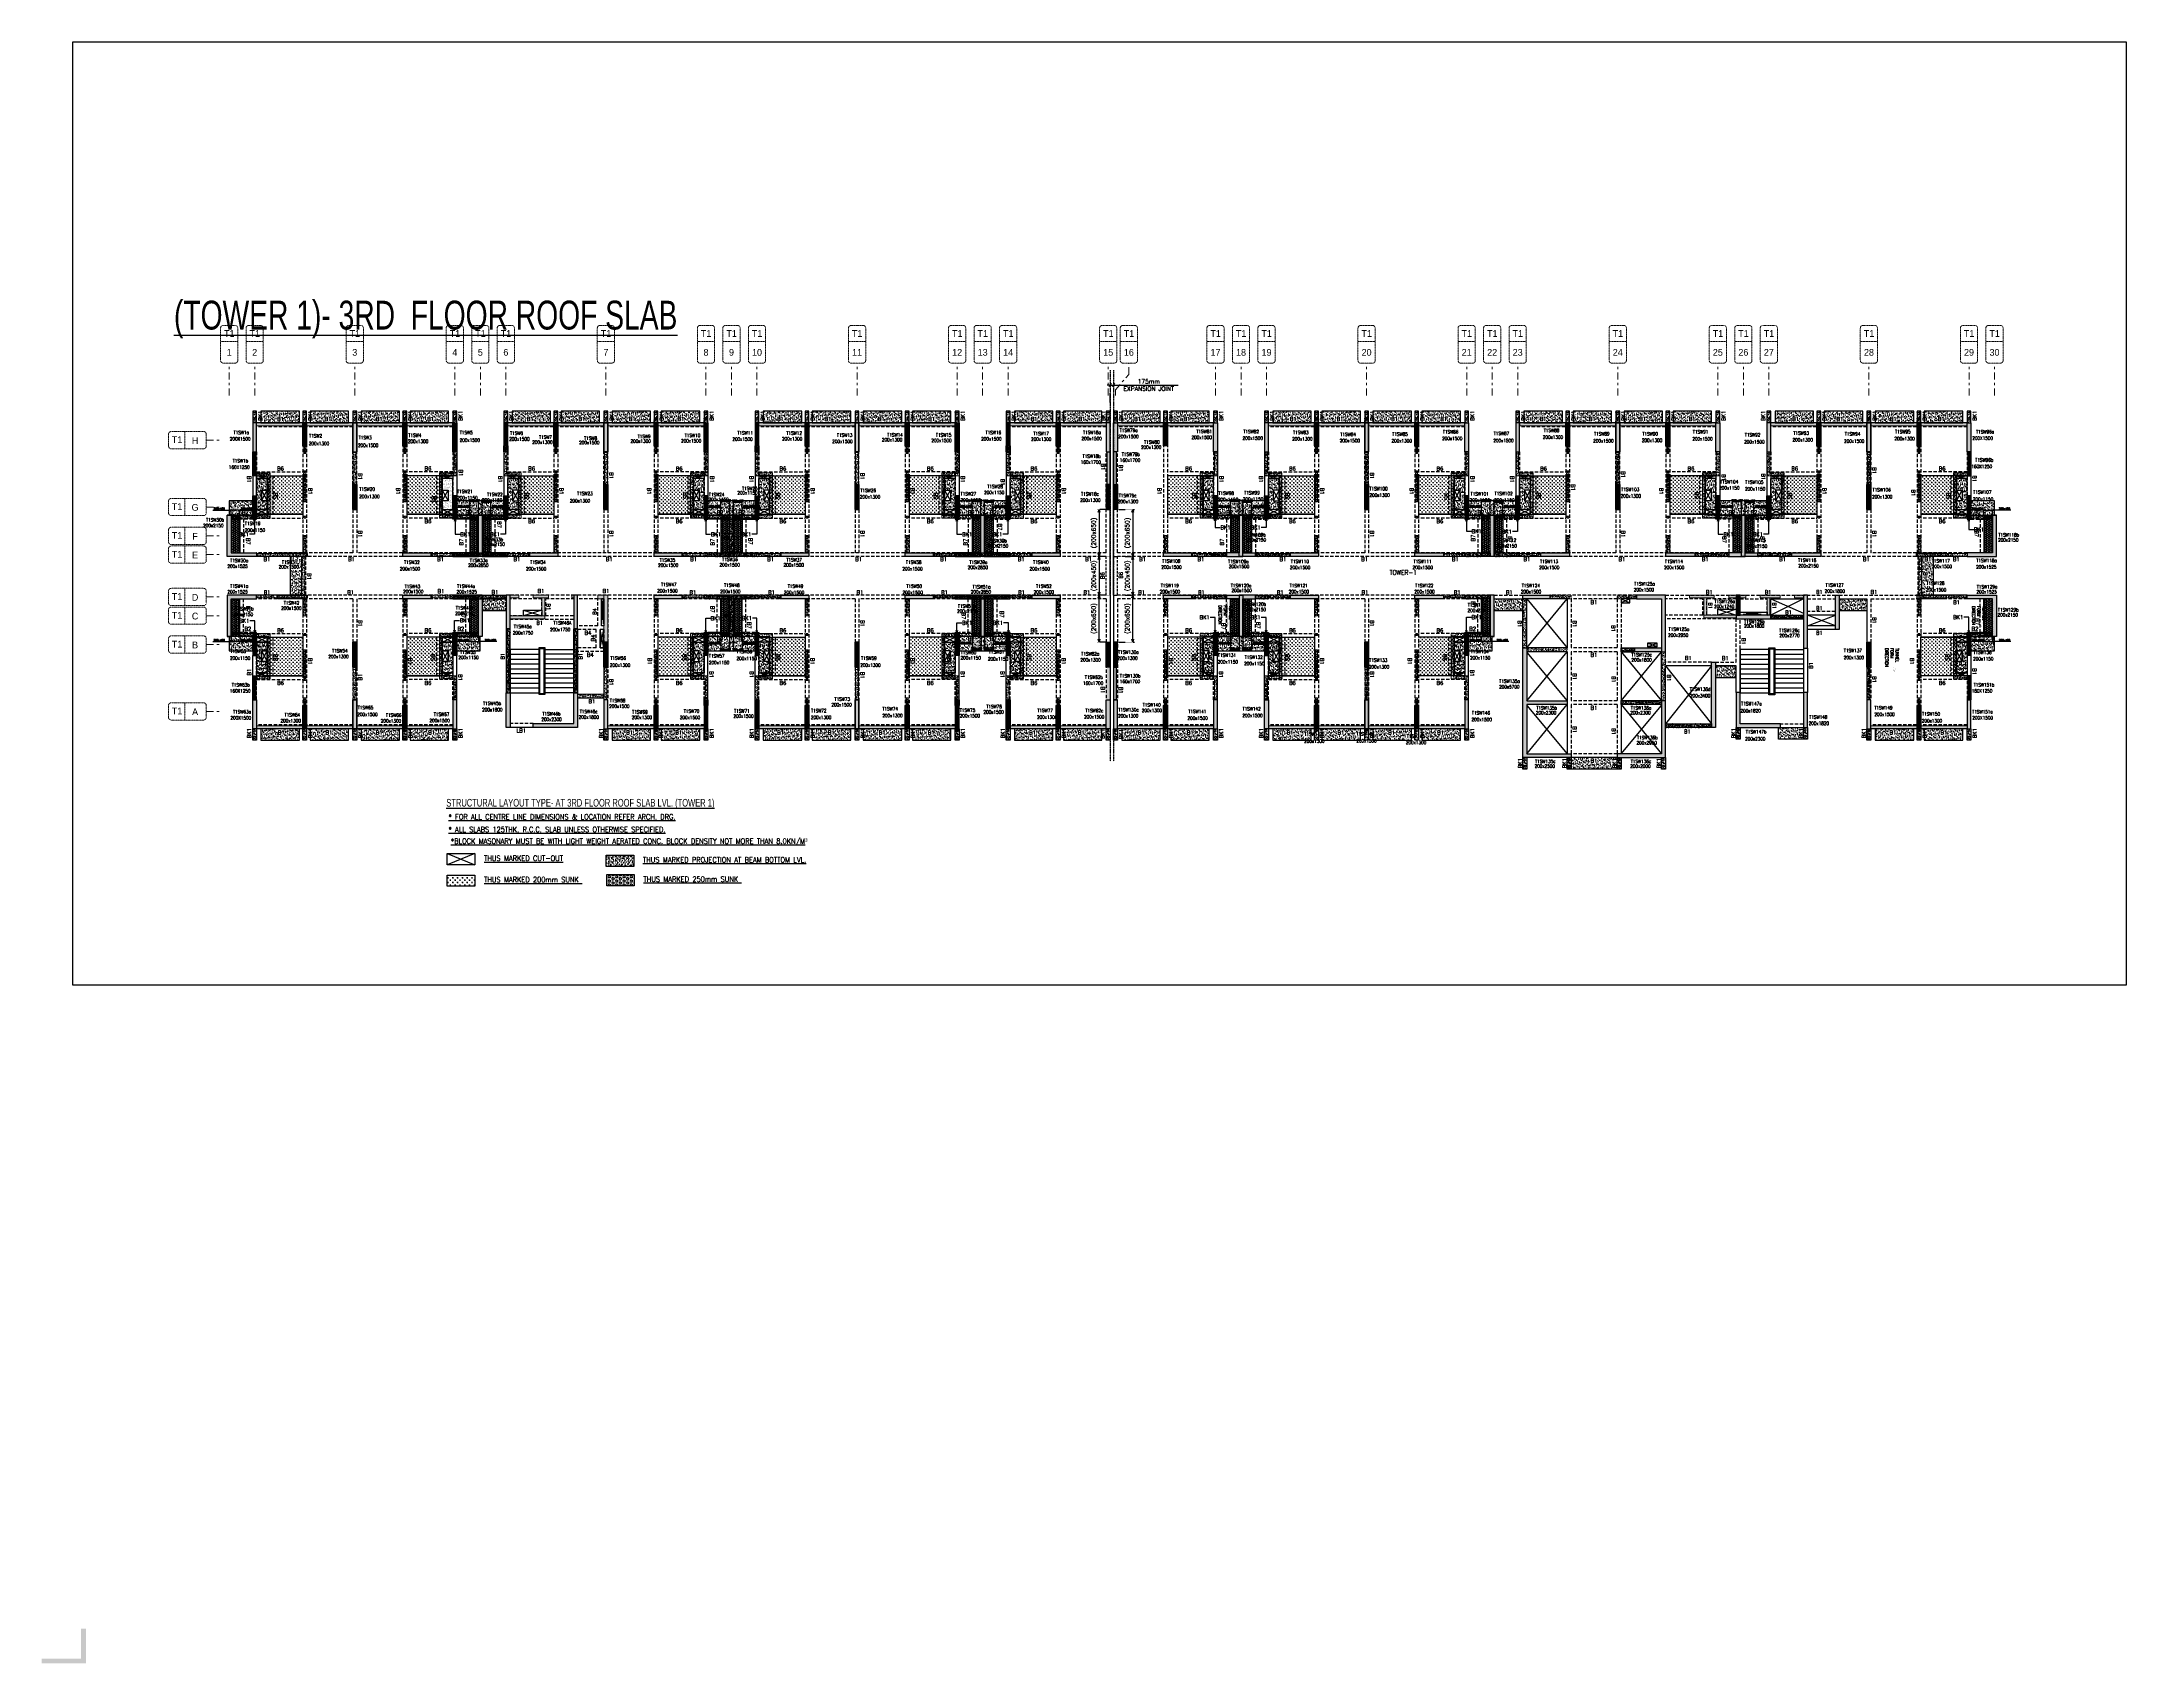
# Model space of a CAD drawing. Header units: millimetres. Extents: x 1078357 to 2594950, y -4969473 to -4636555.
# Drawn here: x 1344710 to 1453025, y -4721297 to -4636994 of the extents above; entities that cross this region are included whole.
import ezdxf
from ezdxf.enums import TextEntityAlignment as Align

# ---------------------------------------------------------------- set-up
doc = ezdxf.new("R2010")
doc.units = ezdxf.units.MM
doc.header["$PDMODE"] = 35
for name, pattern in [('CENTER', [2, 1.25, -0.25, 0.25, -0.25]), ('CONTINOUS', [0]), ('DGN STYLE 7', [8.34, 3.75, -1.67, 1.25, -1.67]), ('DOT', [0.25, 0, -0.25]), ('HIDDEN', [0.375, 0.25, -0.125]), ('New Retail block$0$CONTINOUS', [0])]:
    doc.linetypes.add(name, pattern=pattern)
doc.layers.get('0').update_dxf_attribs({"lineweight": 0})
doc.layers.get('Defpoints').update_dxf_attribs({"lineweight": 0})
for name, color, linetype, lineweight in [('A-_ANOTDIMA_D-', 6, 'Continuous', 13), ('A-_ANOTGRID_E-', 8, 'DGN STYLE 7', 13), ('Boundary', 40, 'Continuous', 30), ('COL. NO.', 30, 'Continuous', 25), ('COL. SIZE', 7, 'Continuous', 25), ('DIM', 9, 'Continuous', 25), ('GRID LINE', 8, 'Continuous', 0), ('HATCH', 8, 'Continuous', 30), ('Origin', 40, 'Continuous', 30), ('RCC UPSTAND', 43, 'Continuous', 30), ('S-NON STR RCC WALL', 8, 'Continuous', 0)]:
    doc.layers.add(name, color=color, linetype=linetype, lineweight=lineweight)
for name, color, linetype in [('B-200x300', 212, 'HIDDEN'), ('B-200x325', 201, 'HIDDEN'), ('B-200x375', 41, 'HIDDEN'), ('B-200x400', 44, 'HIDDEN'), ('B-200x450', 52, 'HIDDEN'), ('B-200x650', 241, 'HIDDEN'), ('B-300xSLAB THK.', 151, 'Continuous'), ('BK1-200x650', 241, 'HIDDEN'), ('DC BEAM NO.', 7, 'Continuous'), ('DROP SLAB', 8, 'Continuous'), ('EXPANSION JOINT', 10, 'HIDDEN'), ('EXPANTION JOINT', 240, 'Continuous'), ('NON STR. RCC WALL', 6, 'Continuous'), ('S TEXT', 7, 'Continuous'), ('S-COLUMN_SHEAR WALL', 1, 'Continuous'), ('S-CUT OUT', 3, 'Continuous'), ('S-DIM', 2, 'Continuous'), ('S-LEGEND', 7, 'Continuous'), ('S-PROJECTION', 54, 'New Retail block$0$CONTINOUS'), ('S-STAIR', 8, 'Continuous'), ('SLAB FOLD', 8, 'Continuous'), ('TEXT', 7, 'Continuous'), ('UP TO 10FRS', 30, 'Continuous'), ('UP TO 3FRS', 1, 'Continuous'), ('UP TO GFRS', 1, 'Continuous')]:
    doc.layers.add(name, color=color, linetype=linetype)
doc.styles.add('Roman', font='romans')
doc.styles.add('ROMANS', font='romans.shx', dxfattribs={"width": 0.85})
doc.styles.add('SANSSERIF', font='sas_____.pfb')
doc.styles.get("Standard").update_dxf_attribs({"font": 'Adani Regular.ttf', "height": 500})
doc.dimstyles.new('HARESH', dxfattribs={"dimtxt": 150, "dimasz": 75, "dimexe": 0, "dimexo": 0, "dimgap": 25, "dimtad": 1, "dimdec": 0, "dimdsep": 46, "dimtxsty": 'Roman', "dimblk": 'OBLIQUE', "dimcen": 225, "dimdle": 25, "dimclrd": 2, "dimclre": 2, "dimclrt": 7, "dimadec": 8, "dimazin": 1, "dimtfac": 1, "dimtdec": 0, "dimtmove": 0, "dimatfit": 0, "dimfxl": 1, "dimlwd": -1, "dimlwe": -1, "dimarcsym": 0})
pattern_1 = [(50, (1358389.49, -4569469.7), (182.18467, -15.93909), [19.05, -209.55]), (355, (1358389.49, -4569469.7), (-35.24342, 191.05685), [15.24, -167.6406]), (100.45144, (1358404.67, -4569471.03), (146.94125, 175.11775), [16.19, -178.09024]), (46.1842, (1358389.49, -4569418.9), (271.07904, -42.04233), [28.575, -314.325]), (96.63556, (1358412.08, -4569422.4), (237.4041, 247.4261), [24.285, -267.1356]), (351.18415, (1358389.5, -4569418.9), (237.4041, 247.4261), [22.86, -251.4597]), (21, (1358414.89, -4569431.6), (151.6144, -102.2652), [19.05, -209.55]), (326, (1358414.89, -4569431.6), (61.80203, 184.18797), [15.24, -167.64]), (71.45144, (1358427.52, -4569440.13), (213.41642, 81.92277), [16.19, -178.08994]), (37.5, (1358389.49, -4569469.704), (3.088603, 84.55504), [0, -165.608, 0, -170.18, 0, -168.275]), (7.5, (1358389.49, -4569469.7), (66.81966, 100.180575), [0, -97.028, 0, -161.798, 0, -64.135]), (327.5, (1358332.846, -4569469.704), (135.590595, -5.728744), [0, -63.5, 0, -198.12, 0, -262.89]), (317.5, (1358307.45, -4569469.7), (148.12918, 25.42649), [0, -82.55, 0, -131.572, 0, -186.69])]
pattern_2 = [(50, (2455600.99, -9254853.56), (182.184669, -15.9390855), [19.05, -209.55]), (355, (2455600.99, -9254853.56), (-35.2434214, 191.056845), [15.24, -167.640584]), (100.4514447, (2455616.17, -9254854.88), (146.941247, 175.117752), [16.190009, -178.0902446]), (46.1842, (2455601, -9254802.76), (271.079041, -42.042328), [28.575, -314.325]), (96.6355576, (2455623.58, -9254806.26), (237.404134, 247.426125), [24.285023, -267.135608]), (351.184151, (2455601, -9254802.76), (237.404134, 247.426125), [22.859967, -251.459732]), (21, (2455626.39, -9254815.46), (151.6143913, -102.265198), [19.05, -209.55]), (326, (2455626.39, -9254815.46), (61.802028, 184.187966), [15.24, -167.64]), (71.451445, (2455639.02, -9254823.98), (213.416419, 81.922769), [16.190009, -178.0899376]), (37.5, (2455600.99, -9254853.555), (3.08860325, 84.5550389), [0, -165.608, 0, -170.18, 0, -168.275]), (7.5, (2455600.99, -9254853.555), (66.8196625, 100.1805748), [0, -97.028, 0, -161.798, 0, -64.135]), (327.5, (2455544.35, -9254853.555), (135.5905952, -5.728744), [0, -63.5, 0, -198.12, 0, -262.89]), (317.5, (2455518.95, -9254853.56), (148.1291814, 25.426491), [0, -82.55, 0, -131.572, 0, -186.69])]
pattern_3 = [(50, (2455614.2, -9253488.89), (182.184669, -15.9390855), [19.05, -209.55]), (355, (2455614.2, -9253488.9), (-35.2434214, 191.056845), [15.24, -167.640584]), (100.4514447, (2455629.39, -9253490.22), (146.941247, 175.117752), [16.190009, -178.0902446]), (46.1842, (2455614.2, -9253438.1), (271.079041, -42.042328), [28.575, -314.325]), (96.6355576, (2455636.8, -9253441.6), (237.404134, 247.426125), [24.285023, -267.135608]), (351.184151, (2455614.2, -9253438.1), (237.404134, 247.426125), [22.859967, -251.459732]), (21, (2455639.6, -9253450.79), (151.6143913, -102.265198), [19.05, -209.55]), (326, (2455639.6, -9253450.8), (61.802028, 184.187966), [15.24, -167.64]), (71.451445, (2455652.24, -9253459.31), (213.416419, 81.922769), [16.190009, -178.0899376]), (37.5, (2455614.203, -9253488.89), (3.08860325, 84.5550389), [0, -165.608, 0, -170.18, 0, -168.275]), (7.5, (2455614.2, -9253488.89), (66.8196625, 100.1805748), [0, -97.028, 0, -161.798, 0, -64.135]), (327.5, (2455557.56, -9253488.89), (135.5905952, -5.728744), [0, -63.5, 0, -198.12, 0, -262.89]), (317.5, (2455532.16, -9253488.89), (148.1291814, 25.426491), [0, -82.55, 0, -131.572, 0, -186.69])]
pattern_4 = [(230, (2511362.6, -9292685.12), (-182.184669, 15.9390855), [19.05, -209.55]), (175, (2511362.6, -9292685.12), (35.2434214, -191.056845), [15.24, -167.640584]), (280.4514447, (2511347.41, -9292683.8), (-146.941247, -175.117752), [16.190009, -178.0902446]), (226.1842, (2511362.6, -9292735.92), (-271.079041, 42.042328), [28.575, -314.325]), (276.6355576, (2511340, -9292732.42), (-237.404134, -247.426125), [24.285023, -267.135608]), (171.184151, (2511362.6, -9292735.92), (-237.404134, -247.426125), [22.859967, -251.459732]), (201, (2511337.2, -9292723.22), (-151.6143913, 102.265198), [19.05, -209.55]), (146, (2511337.2, -9292723.22), (-61.802028, -184.187966), [15.24, -167.64]), (251.451445, (2511324.56, -9292714.7), (-213.416419, -81.922769), [16.190009, -178.0899376]), (217.5, (2511362.595, -9292685.124), (-3.08860325, -84.5550389), [0, -165.608, 0, -170.18, 0, -168.275]), (187.5, (2511362.59, -9292685.12), (-66.8196625, -100.1805748), [0, -97.028, 0, -161.798, 0, -64.135]), (147.5, (2511419.237, -9292685.124), (-135.5905952, 5.728744), [0, -63.5, 0, -198.12, 0, -262.89]), (137.5, (2511444.64, -9292685.12), (-148.1291814, -25.426491), [0, -82.55, 0, -131.572, 0, -186.69])]
pattern_5 = [(50, (-6080943.95, 28118829.64), (182.184669, -15.93908554), [19.05, -209.55]), (355, (-6080943.95, 28118829.64), (-35.2434214, 191.0568452), [15.24, -167.6405842]), (100.4514447, (-6080928.76, 28118828.32), (146.9412471, 175.1177519), [16.1900088, -178.0902446]), (46.1842, (-6080943.95, 28118880.44), (271.0790409, -42.042328), [28.575, -314.325]), (96.6355576, (-6080921.36, 28118876.94), (237.404134, 247.4261246), [24.2850231, -267.1356082]), (351.1841512, (-6080943.95, 28118880.44), (237.404134, 247.4261246), [22.859967, -251.459732]), (21, (-6080918.55, 28118867.74), (151.6143913, -102.2651982), [19.05, -209.55]), (326, (-6080918.55, 28118867.74), (61.8020283, 184.1879661), [15.24, -167.64]), (71.451445, (-6080905.91, 28118859.22), (213.4164193, 81.9227689), [16.1900088, -178.0899376]), (37.5, (-6080943.946, 28118829.644), (3.08860325, 84.55503887), [0, -165.608, 0, -170.18, 0, -168.275]), (7.5, (-6080943.95, 28118829.64), (66.8196625, 100.18057482), [0, -97.028, 0, -161.798, 0, -64.135]), (327.5, (-6081000.59, 28118829.644), (135.59059517, -5.72874399), [0, -63.5, 0, -198.12, 0, -262.89]), (317.5, (-6081025.99, 28118829.64), (148.1291814, 25.42649103), [0, -82.55, 0, -131.572, 0, -186.69])]
pattern_6 = [(50, (280360.15, 106283), (182.184669, -15.9390855), [19.05, -209.55]), (355, (280360.15, 106283), (-35.2434214, 191.056845), [15.24, -167.640584]), (100.4514447, (280375.33, 106281.68), (146.941247, 175.117752), [16.190009, -178.0902446]), (46.1842, (280360.15, 106333.8), (271.079041, -42.042328), [28.575, -314.325]), (96.6355576, (280382.74, 106330.3), (237.404134, 247.426125), [24.285023, -267.135608]), (351.184151, (280360.15, 106333.8), (237.404134, 247.426125), [22.859967, -251.459732]), (21, (280385.55, 106321.1), (151.6143913, -102.265198), [19.05, -209.55]), (326, (280385.55, 106321.1), (61.802028, 184.187966), [15.24, -167.64]), (71.451445, (280398.19, 106312.58), (213.416419, 81.922769), [16.190009, -178.0899376]), (37.5, (280360.15, 106283.004), (3.08860325, 84.5550389), [0, -165.608, 0, -170.18, 0, -168.275]), (7.5, (280360.15, 106283), (66.8196625, 100.1805748), [0, -97.028, 0, -161.798, 0, -64.135]), (327.5, (280303.51, 106283.004), (135.5905952, -5.728744), [0, -63.5, 0, -198.12, 0, -262.89]), (317.5, (280278.11, 106283), (148.1291814, 25.426491), [0, -82.55, 0, -131.572, 0, -186.69])]
pattern_7 = [(50, (-4983719.23, 23434810.46), (182.184669, -15.9390855), [19.05, -209.55]), (355, (-4983719.23, 23434810.46), (-35.2434214, 191.0568452), [15.24, -167.6405842]), (100.4514447, (-4983704.05, 23434809.13), (146.9412471, 175.1177519), [16.1900088, -178.0902446]), (46.1842, (-4983719.23, 23434861.26), (271.0790409, -42.042328), [28.575, -314.325]), (96.6355576, (-4983696.64, 23434857.75), (237.404134, 247.4261246), [24.2850231, -267.1356082]), (351.1841512, (-4983719.23, 23434861.26), (237.404134, 247.4261246), [22.859967, -251.459732]), (21, (-4983693.83, 23434848.56), (151.6143913, -102.2651982), [19.05, -209.55]), (326, (-4983693.83, 23434848.56), (61.8020283, 184.1879661), [15.24, -167.64]), (71.451445, (-4983681.2, 23434840.03), (213.4164193, 81.9227689), [16.1900088, -178.0899376]), (37.5, (-4983719.23, 23434810.456), (3.08860325, 84.55503887), [0, -165.608, 0, -170.18, 0, -168.275]), (7.5, (-4983719.23, 23434810.46), (66.8196625, 100.18057482), [0, -97.028, 0, -161.798, 0, -64.135]), (327.5, (-4983775.87, 23434810.456), (135.59059517, -5.728744), [0, -63.5, 0, -198.12, 0, -262.89]), (317.5, (-4983801.27, 23434810.46), (148.1291814, 25.42649103), [0, -82.55, 0, -131.572, 0, -186.69])]
pattern_8 = [(50, (1377584.87, -4577736.18), (182.18467, -15.93909), [19.05, -209.55]), (355, (1377584.87, -4577736.18), (-35.24342, 191.05685), [15.24, -167.6406]), (100.45144, (1377600.05, -4577737.51), (146.94125, 175.11775), [16.19, -178.09024]), (46.1842, (1377584.87, -4577685.38), (271.07904, -42.04233), [28.575, -314.325]), (96.63556, (1377607.46, -4577688.89), (237.4041, 247.4261), [24.285, -267.1356]), (351.18415, (1377584.87, -4577685.38), (237.4041, 247.4261), [22.86, -251.4597]), (21, (1377610.27, -4577698.08), (151.6144, -102.2652), [19.05, -209.55]), (326, (1377610.27, -4577698.08), (61.80203, 184.18797), [15.24, -167.64]), (71.45144, (1377622.9, -4577706.6), (213.41642, 81.92277), [16.19, -178.08994]), (37.5, (1377584.87, -4577736.18), (3.088603, 84.55504), [0, -165.608, 0, -170.18, 0, -168.275]), (7.5, (1377584.87, -4577736.18), (66.81966, 100.180575), [0, -97.028, 0, -161.798, 0, -64.135]), (327.5, (1377528.225, -4577736.18), (135.590595, -5.728744), [0, -63.5, 0, -198.12, 0, -262.89]), (317.5, (1377502.83, -4577736.18), (148.12918, 25.42649), [0, -82.55, 0, -131.572, 0, -186.69])]
pattern_9 = [(50, (1377584.87, -4577736.18), (182.18467, -15.93909), [19.05, -209.55]), (355, (1377584.87, -4577736.18), (-35.24342, 191.05685), [15.24, -167.6406]), (100.45144, (1377600.05, -4577737.51), (146.94125, 175.11775), [16.19, -178.09024]), (46.1842, (1377584.87, -4577685.38), (271.07904, -42.04233), [28.575, -314.325]), (96.63556, (1377607.46, -4577688.89), (237.4041, 247.4261), [24.285, -267.1356]), (351.18415, (1377584.87, -4577685.38), (237.4041, 247.4261), [22.86, -251.4597]), (21, (1377610.27, -4577698.08), (151.6144, -102.2652), [19.05, -209.55]), (326, (1377610.27, -4577698.08), (61.80203, 184.18797), [15.24, -167.64]), (71.45144, (1377622.9, -4577706.6), (213.41642, 81.92277), [16.19, -178.08994]), (37.5, (1377584.87, -4577736.18), (3.088603, 84.55504), [0, -165.608, 0, -170.18, 0, -168.275]), (7.5, (1377584.87, -4577736.18), (66.81966, 100.180575), [0, -97.028, 0, -161.798, 0, -64.135]), (327.5, (1377528.225, -4577736.18), (135.590595, -5.728744), [0, -63.5, 0, -198.12, 0, -262.89]), (317.5, (1377502.83, -4577736.18), (148.12918, 25.42649), [0, -82.55, 0, -131.572, 0, -186.69])]
pattern_10 = [(50, (-4983719.23, 23434810.46), (182.184669, -15.9390855), [19.05, -209.55]), (355, (-4983719.23, 23434810.46), (-35.2434214, 191.0568452), [15.24, -167.6405842]), (100.4514447, (-4983704.05, 23434809.13), (146.9412471, 175.1177519), [16.1900088, -178.0902446]), (46.1842, (-4983719.23, 23434861.26), (271.0790409, -42.042328), [28.575, -314.325]), (96.6355576, (-4983696.64, 23434857.75), (237.404134, 247.4261246), [24.2850231, -267.1356082]), (351.1841512, (-4983719.23, 23434861.26), (237.404134, 247.4261246), [22.859967, -251.459732]), (21, (-4983693.83, 23434848.56), (151.6143913, -102.2651982), [19.05, -209.55]), (326, (-4983693.83, 23434848.56), (61.8020283, 184.1879661), [15.24, -167.64]), (71.451445, (-4983681.2, 23434840.03), (213.4164193, 81.9227689), [16.1900088, -178.0899376]), (37.5, (-4983719.23, 23434810.456), (3.08860325, 84.55503887), [0, -165.608, 0, -170.18, 0, -168.275]), (7.5, (-4983719.23, 23434810.46), (66.8196625, 100.18057482), [0, -97.028, 0, -161.798, 0, -64.135]), (327.5, (-4983775.87, 23434810.456), (135.59059517, -5.728744), [0, -63.5, 0, -198.12, 0, -262.89]), (317.5, (-4983801.27, 23434810.46), (148.1291814, 25.42649103), [0, -82.55, 0, -131.572, 0, -186.69])]
pattern_11 = [(50, (-4983719.23, 23434810.46), (182.184669, -15.9390855), [19.05, -209.55]), (355, (-4983719.23, 23434810.46), (-35.2434214, 191.0568452), [15.24, -167.6405842]), (100.4514447, (-4983704.05, 23434809.13), (146.9412471, 175.1177519), [16.1900088, -178.0902446]), (46.1842, (-4983719.23, 23434861.26), (271.0790409, -42.042328), [28.575, -314.325]), (96.6355576, (-4983696.64, 23434857.75), (237.404134, 247.4261246), [24.2850231, -267.1356082]), (351.1841512, (-4983719.23, 23434861.26), (237.404134, 247.4261246), [22.859967, -251.459732]), (21, (-4983693.83, 23434848.56), (151.6143913, -102.2651982), [19.05, -209.55]), (326, (-4983693.83, 23434848.56), (61.8020283, 184.1879661), [15.24, -167.64]), (71.451445, (-4983681.2, 23434840.03), (213.4164193, 81.9227689), [16.1900088, -178.0899376]), (37.5, (-4983719.23, 23434810.456), (3.08860325, 84.55503887), [0, -165.608, 0, -170.18, 0, -168.275]), (7.5, (-4983719.23, 23434810.46), (66.8196625, 100.18057482), [0, -97.028, 0, -161.798, 0, -64.135]), (327.5, (-4983775.87, 23434810.456), (135.59059517, -5.728744), [0, -63.5, 0, -198.12, 0, -262.89]), (317.5, (-4983801.27, 23434810.46), (148.1291814, 25.42649103), [0, -82.55, 0, -131.572, 0, -186.69])]
pattern_12 = [(50, (-3886494.52, 18750791.27), (182.184669, -15.9390855), [19.05, -209.55]), (355, (-3886494.52, 18750791.27), (-35.2434214, 191.0568452), [15.24, -167.6405842]), (100.4514447, (-3886479.33, 18750789.94), (146.9412471, 175.1177519), [16.1900088, -178.0902446]), (46.1842, (-3886494.52, 18750842.07), (271.0790409, -42.042328), [28.575, -314.325]), (96.6355576, (-3886471.93, 18750838.57), (237.404134, 247.4261246), [24.285023, -267.135608]), (351.1841512, (-3886494.52, 18750842.07), (237.404134, 247.4261246), [22.859967, -251.459732]), (21, (-3886469.12, 18750829.37), (151.6143913, -102.2651982), [19.05, -209.55]), (326, (-3886469.12, 18750829.37), (61.8020283, 184.1879661), [15.24, -167.64]), (71.451445, (-3886456.48, 18750820.85), (213.4164193, 81.9227689), [16.1900088, -178.0899376]), (37.5, (-3886494.515, 18750791.27), (3.08860325, 84.55503887), [0, -165.608, 0, -170.18, 0, -168.275]), (7.5, (-3886494.515, 18750791.27), (66.8196625, 100.18057482), [0, -97.028, 0, -161.798, 0, -64.135]), (327.5, (-3886551.16, 18750791.27), (135.59059517, -5.728744), [0, -63.5, 0, -198.12, 0, -262.89]), (317.5, (-3886576.56, 18750791.27), (148.1291814, 25.42649103), [0, -82.55, 0, -131.572, 0, -186.69])]
pattern_13 = [(50, (-6080943.95, 28118829.64), (182.184669, -15.93908554), [19.05, -209.55]), (355, (-6080943.95, 28118829.64), (-35.2434214, 191.0568452), [15.24, -167.6405842]), (100.4514447, (-6080928.76, 28118828.32), (146.9412471, 175.1177519), [16.1900088, -178.0902446]), (46.1842, (-6080943.95, 28118880.44), (271.0790409, -42.042328), [28.575, -314.325]), (96.6355576, (-6080921.36, 28118876.94), (237.404134, 247.4261246), [24.2850231, -267.1356082]), (351.1841512, (-6080943.95, 28118880.44), (237.404134, 247.4261246), [22.859967, -251.459732]), (21, (-6080918.55, 28118867.74), (151.6143913, -102.2651982), [19.05, -209.55]), (326, (-6080918.55, 28118867.74), (61.8020283, 184.1879661), [15.24, -167.64]), (71.451445, (-6080905.91, 28118859.22), (213.4164193, 81.9227689), [16.1900088, -178.0899376]), (37.5, (-6080943.946, 28118829.644), (3.08860325, 84.55503887), [0, -165.608, 0, -170.18, 0, -168.275]), (7.5, (-6080943.95, 28118829.64), (66.8196625, 100.18057482), [0, -97.028, 0, -161.798, 0, -64.135]), (327.5, (-6081000.59, 28118829.644), (135.59059517, -5.72874399), [0, -63.5, 0, -198.12, 0, -262.89]), (317.5, (-6081025.99, 28118829.64), (148.1291814, 25.42649103), [0, -82.55, 0, -131.572, 0, -186.69])]
pattern_14 = [(37.47015413, (-4840531.22, 23382818.1), (-4.72361136, 146.8264517), [0, -115.824, 0, -129.54, 0, -123.825]), (7.4701541, (-4840531.22, 23382818.1), (134.9689868, 214.9772528), [0, -62.484, 0, -104.394, 0, -40.005]), (327.47015413, (-4840624.94, 23382818.15), (237.29790347, 0.3075449), [0, -38.1, 0, -137.16, 0, -179.07]), (317.4701541, (-4840624.94, 23382818.15), (229.1017424, 66.759465), [0, -19.05, 0, -89.916, 0, -102.87])]
pattern_15 = [(37.4701541, (-1550182.07, 9330760.54), (-4.7236114, 146.8264517), [0, -115.824, 0, -129.54, 0, -123.825]), (7.4701541, (-1550182.07, 9330760.54), (134.9689868, 214.9772528), [0, -62.484, 0, -104.394, 0, -40.005]), (327.4701541, (-1550275.8, 9330760.59), (237.2979035, 0.3075449), [0, -38.1, 0, -137.16, 0, -179.07]), (317.4701541, (-1550275.8, 9330760.6), (229.1017424, 66.759465), [0, -19.05, 0, -89.916, 0, -102.87])]
pattern_16 = [(50, (1385928.35, -4668611.46), (182.18467, -15.9391), [19.05, -209.55]), (355, (1385928.35, -4668611.46), (-35.2434, 191.05685), [15.24, -167.6406]), (100.45144, (1385943.54, -4668612.8), (146.94125, 175.11775), [16.19, -178.09024]), (46.1842, (1385928.35, -4668560.66), (271.079, -42.0423), [28.575, -314.325]), (96.63556, (1385950.94, -4668564.17), (237.4041, 247.4261), [24.285, -267.1356]), (351.18415, (1385928.35, -4668560.66), (237.4041, 247.4261), [22.86, -251.4597]), (21, (1385953.75, -4668573.36), (151.6144, -102.2652), [19.05, -209.55]), (326, (1385953.75, -4668573.36), (61.802, 184.188), [15.24, -167.64]), (71.45144, (1385966.39, -4668581.89), (213.4164, 81.9228), [16.19, -178.0899]), (37.5, (1385928.355, -4668611.465), (3.0886, 84.55504), [0, -165.608, 0, -170.18, 0, -168.275]), (7.5, (1385928.355, -4668611.465), (66.81966, 100.18057), [0, -97.028, 0, -161.798, 0, -64.135]), (327.5, (1385871.71, -4668611.465), (135.5906, -5.72874), [0, -63.5, 0, -198.12, 0, -262.89]), (317.5, (1385846.31, -4668611.46), (148.12918, 25.4265), [0, -82.55, 0, -131.572, 0, -186.69])]
pattern_17 = [(230, (3917870.77, -7871759.72), (-143.4520365, 12.550427), [15, -165]), (175, (3917870.77, -7871759.72), (27.7502667, -150.438427), [12, -132]), (280.4514445, (3917858.81, -7871758.67), (-115.7017693, -137.887998), [12.7480384, -140.2284224]), (226.1842, (3917870.77, -7871799.72), (-213.448266, 33.103856), [22.5, -247.5]), (276.6356355, (3917852.98, -7871796.96), (-186.932389, -194.82372), [19.122068, -210.342752]), (171.184164, (3917870.77, -7871799.72), (-186.932389, -194.82372), [18, -198]), (201, (3917850.77, -7871789.72), (-119.3814104, 80.523778), [15, -165]), (146, (3917850.77, -7871789.72), (-48.6630664, -145.030009), [12, -132]), (251.4514447, (3917840.82, -7871783), (-168.0444753, -64.5062306), [12.748038, -140.2284224]), (217.5, (3917870.767, -7871759.715), (-2.43197106, -66.57877077), [0, -130.4, 0, -134, 0, -132.5]), (187.5, (3917870.77, -7871759.715), (-52.6139075, -78.8823424), [0, -76.4, 0, -127.4, 0, -50.5]), (147.5, (3917915.367, -7871759.715), (-106.7644872, 4.51097435), [0, -50, 0, -156, 0, -207]), (137.5, (3917935.37, -7871759.72), (-116.6372339, -20.0209965), [0, -65, 0, -103.6, 0, -147])]
pattern_18 = [(45, (2292070.08, -9350090.68), (42.0949506, 154.3481521), [198.4375, -39.6875, 0, -39.6875])]
pattern_19 = [(230, (3917870.77, -7871759.72), (-143.4520365, 12.550427), [15, -165]), (175, (3917870.77, -7871759.72), (27.7502667, -150.438427), [12, -132]), (280.4514445, (3917858.81, -7871758.67), (-115.7017693, -137.887998), [12.7480384, -140.2284224]), (226.1842, (3917870.77, -7871799.72), (-213.448266, 33.103856), [22.5, -247.5]), (276.6356355, (3917852.98, -7871796.96), (-186.932389, -194.82372), [19.122068, -210.342752]), (171.184164, (3917870.77, -7871799.72), (-186.932389, -194.82372), [18, -198]), (201, (3917850.77, -7871789.72), (-119.3814104, 80.523778), [15, -165]), (146, (3917850.77, -7871789.72), (-48.6630664, -145.030009), [12, -132]), (251.4514447, (3917840.82, -7871783), (-168.0444753, -64.5062306), [12.748038, -140.2284224]), (217.5, (3917870.767, -7871759.715), (-2.43197106, -66.57877077), [0, -130.4, 0, -134, 0, -132.5]), (187.5, (3917870.77, -7871759.715), (-52.6139075, -78.8823424), [0, -76.4, 0, -127.4, 0, -50.5]), (147.5, (3917915.367, -7871759.715), (-106.7644872, 4.51097435), [0, -50, 0, -156, 0, -207]), (137.5, (3917935.37, -7871759.72), (-116.6372339, -20.0209965), [0, -65, 0, -103.6, 0, -147])]
pattern_20 = [(140, (-1789723.74, -7200979.27), (12.550427, 143.4520365), [15, -165]), (85, (-1789723.74, -7200979.27), (-150.438427, -27.7502667), [12, -132]), (190.4514445, (-1789722.7, -7200967.32), (-137.887998, 115.7017693), [12.7480384, -140.2284224]), (136.1842, (-1789763.74, -7200979.27), (33.103856, 213.448266), [22.5, -247.5]), (186.6356355, (-1789760.98, -7200961.49), (-194.82372, 186.932389), [19.122068, -210.342752]), (81.184164, (-1789763.74, -7200979.27), (-194.82372, 186.932389), [18, -198]), (111, (-1789753.74, -7200959.27), (80.523778, 119.3814104), [15, -165]), (56, (-1789753.74, -7200959.27), (-145.030009, 48.6630664), [12, -132]), (161.4514447, (-1789747.03, -7200949.33), (-64.5062306, 168.0444753), [12.748038, -140.2284224]), (127.5, (-1789723.74, -7200979.274), (-66.57877077, 2.43197106), [0, -130.4, 0, -134, 0, -132.5]), (97.5, (-1789723.74, -7200979.274), (-78.8823424, 52.6139075), [0, -76.4, 0, -127.4, 0, -50.5]), (57.5, (-1789723.74, -7201023.874), (4.51097435, 106.7644872), [0, -50, 0, -156, 0, -207]), (47.5, (-1789723.74, -7201043.87), (-20.0209965, 116.6372339), [0, -65, 0, -103.6, 0, -147])]
pattern_21 = [(37.4701541, (-2647406.74, 14014779.73), (-4.72361136, 146.8264517), [0, -115.824, 0, -129.54, 0, -123.825]), (7.4701541, (-2647406.74, 14014779.73), (134.9689868, 214.9772528), [0, -62.484, 0, -104.394, 0, -40.005]), (327.4701541, (-2647500.47, 14014779.78), (237.2979035, 0.3075449), [0, -38.1, 0, -137.16, 0, -179.07]), (317.4701541, (-2647500.47, 14014779.78), (229.1017424, 66.759465), [0, -19.05, 0, -89.916, 0, -102.87])]
pattern_22 = [(180, (1358376.37, -4474804.687), (-7e-15, -54.992613), [31.75, -63.5]), (300, (1358376.37, -4474804.687), (47.625, 27.496307), [31.75, -63.5]), (240, (1358344.62, -4474804.687), (47.625, -27.496307), [31.75, -63.5])]
pattern_23 = [(180.03079016, (-1908740.52, 9380896.72), (-95.1987999, -95.3011726), [47.625, -142.875]), (270.03079016, (-1908764.35, 9380920.52), (95.3011726, -95.1987999), [47.625, -142.875])]
pattern_24 = [(180.03079016, (-3005965.24, 14064915.91), (-95.1987999, -95.3011726), [47.625, -142.875]), (270.03079016, (-3005989.06, 14064939.705), (95.3011726, -95.1987999), [47.625, -142.875])]
pattern_25 = [(180, (-836073.06, 4893233.687), (-7e-15, -54.99261315), [31.75, -63.5]), (300, (-836073.06, 4893233.687), (47.625, 27.49630658), [31.75, -63.5]), (240, (-836104.81, 4893233.687), (47.625, -27.49630658), [31.75, -63.5])]
pattern_26 = [(37.47015413, (-3665956.78, 18698798.93), (-4.72361136, 146.8264517), [0, -115.824, 0, -129.54, 0, -123.825]), (7.4701541, (-3665956.78, 18698798.93), (134.9689868, 214.9772528), [0, -62.484, 0, -104.394, 0, -40.005]), (327.4701541, (-3666050.5, 18698798.98), (237.2979035, 0.3075449), [0, -38.1, 0, -137.16, 0, -179.07]), (317.4701541, (-3666050.5, 18698798.98), (229.1017424, 66.759465), [0, -19.05, 0, -89.916, 0, -102.87])]
pattern_27 = [(180, (261151.654, 209214.5), (-7e-15, -54.99261315), [31.75, -63.5]), (300, (261151.654, 209214.5), (47.625, 27.4963066), [31.75, -63.5]), (240, (261119.904, 209214.5), (47.625, -27.4963066), [31.75, -63.5])]
pattern_28 = [(37.47015413, (-4813217.64, 23606765.84), (-4.72361136, 146.8264517), [0, -115.824, 0, -129.54, 0, -123.825]), (7.4701541, (-4813217.64, 23606765.84), (134.9689868, 214.9772528), [0, -62.484, 0, -104.394, 0, -40.005]), (327.47015413, (-4813311.37, 23606765.89), (237.29790347, 0.3075449), [0, -38.1, 0, -137.16, 0, -179.07]), (317.4701541, (-4813311.37, 23606765.89), (229.1017424, 66.759465), [0, -19.05, 0, -89.916, 0, -102.87])]
pattern_29 = [(37.47015413, (-4813216.87, 23606765.77), (-4.72361136, 146.8264517), [0, -115.824, 0, -129.54, 0, -123.825]), (7.4701541, (-4813216.87, 23606765.77), (134.9689868, 214.9772528), [0, -62.484, 0, -104.394, 0, -40.005]), (327.47015413, (-4813310.6, 23606765.82), (237.29790347, 0.3075449), [0, -38.1, 0, -137.16, 0, -179.07]), (317.4701541, (-4813310.6, 23606765.82), (229.1017424, 66.759465), [0, -19.05, 0, -89.916, 0, -102.87])]

# ---------------------------------------------------------------- blocks, each defined once
blk = doc.blocks.new('G$C2B7BBDA0')
at = {"layer": 'RCC UPSTAND'}
h = blk.add_hatch(dxfattribs=at)
h.set_pattern_fill('AR-CONC', color=8, scale=20, angle=270)
h.set_pattern_definition([(320, (3210495.87, 2538842.65), (-12.550427, -143.4520365), [15, -165]), (265, (3210495.87, 2538842.65), (150.438427, 27.7502667), [12, -132]), (10.4514445, (3210494.83, 2538830.7), (137.887998, -115.7017693), [12.7480384, -140.2284224]), (316.1842, (3210535.87, 2538842.65), (-33.103856, -213.448266), [22.5, -247.5]), (6.6356355, (3210533.12, 2538824.87), (194.82372, -186.932389), [19.122068, -210.342752]), (261.184164, (3210535.87, 2538842.65), (194.82372, -186.932389), [18, -198]), (291, (3210525.87, 2538822.65), (-80.523778, -119.3814104), [15, -165]), (236, (3210525.87, 2538822.65), (145.030009, -48.6630664), [12, -132]), (341.4514447, (3210519.16, 2538812.7), (64.5062306, -168.0444753), [12.748038, -140.2284224]), (307.5, (3210495.874, 2538842.653), (66.57877077, -2.43197106), [0, -130.4, 0, -134, 0, -132.5]), (277.5, (3210495.874, 2538842.65), (78.8823424, -52.6139075), [0, -76.4, 0, -127.4, 0, -50.5]), (237.5, (3210495.874, 2538887.253), (-4.51097435, -106.7644872), [0, -50, 0, -156, 0, -207]), (227.5, (3210495.87, 2538907.25), (20.0209965, -116.6372339), [0, -65, 0, -103.6, 0, -147])])
h.paths.add_polyline_path([(-100, 2199), (-1425, 2200), (-1425, 2000), (-100, 2000)])
h = blk.add_hatch(dxfattribs=at)
h.set_pattern_fill('AR-CONC', color=8, scale=20, angle=270)
h.set_pattern_definition([(320, (3212020.87, 2538842.65), (-12.550427, -143.4520365), [15, -165]), (265, (3212020.87, 2538842.65), (150.438427, 27.7502667), [12, -132]), (10.4514445, (3212019.83, 2538830.7), (137.887998, -115.7017693), [12.7480384, -140.2284224]), (316.1842, (3212060.87, 2538842.65), (-33.103856, -213.448266), [22.5, -247.5]), (6.6356355, (3212058.12, 2538824.87), (194.82372, -186.932389), [19.122068, -210.342752]), (261.184164, (3212060.87, 2538842.65), (194.82372, -186.932389), [18, -198]), (291, (3212050.87, 2538822.65), (-80.523778, -119.3814104), [15, -165]), (236, (3212050.87, 2538822.65), (145.030009, -48.6630664), [12, -132]), (341.4514447, (3212044.16, 2538812.7), (64.5062306, -168.0444753), [12.748038, -140.2284224]), (307.5, (3212020.874, 2538842.653), (66.57877077, -2.43197106), [0, -130.4, 0, -134, 0, -132.5]), (277.5, (3212020.874, 2538842.65), (78.8823424, -52.6139075), [0, -76.4, 0, -127.4, 0, -50.5]), (237.5, (3212020.874, 2538887.253), (-4.51097435, -106.7644872), [0, -50, 0, -156, 0, -207]), (227.5, (3212020.87, 2538907.25), (20.0209965, -116.6372339), [0, -65, 0, -103.6, 0, -147])])
h.paths.add_polyline_path([(1425, 2199), (100, 2200), (100, 2000), (1425, 2000)])
h = blk.add_hatch(dxfattribs=at)
h.set_pattern_fill('AR-CONC', color=8, scale=20, angle=270)
h.set_pattern_definition([(320, (3210495.87, 2536642.66), (-12.550427, -143.4520365), [15, -165]), (265, (3210495.87, 2536642.66), (150.438427, 27.7502667), [12, -132]), (10.4514445, (3210494.82, 2536630.7), (137.887998, -115.7017693), [12.7480384, -140.2284224]), (316.1842, (3210535.87, 2536642.66), (-33.103856, -213.448266), [22.5, -247.5]), (6.6356355, (3210533.11, 2536624.87), (194.82372, -186.932389), [19.122068, -210.342752]), (261.184164, (3210535.87, 2536642.66), (194.82372, -186.932389), [18, -198]), (291, (3210525.87, 2536622.66), (-80.523778, -119.3814104), [15, -165]), (236, (3210525.87, 2536622.66), (145.030009, -48.6630664), [12, -132]), (341.4514447, (3210519.16, 2536612.71), (64.5062306, -168.0444753), [12.748038, -140.2284224]), (307.5, (3210495.87, 2536642.656), (66.57877077, -2.43197106), [0, -130.4, 0, -134, 0, -132.5]), (277.5, (3210495.87, 2536642.656), (78.8823424, -52.6139075), [0, -76.4, 0, -127.4, 0, -50.5]), (237.5, (3210495.87, 2536687.256), (-4.51097435, -106.7644872), [0, -50, 0, -156, 0, -207]), (227.5, (3210495.87, 2536707.26), (20.0209965, -116.6372339), [0, -65, 0, -103.6, 0, -147])])
h.paths.add_polyline_path([(-100, -1), (-1425, 0), (-1425, -200), (-100, -200)])
at = {"layer": 'NON STR. RCC WALL', "elevation": 0}
for points in [[(-100, 2199), (-1425, 2200), (-1425, 2000), (-100, 2000)], [(1425, 2199), (100, 2200), (100, 2000), (1425, 2000)], [(-100, -1), (-1425, 0), (-1425, -200), (-100, -200)]]:
    blk.add_lwpolyline(points, close=True, dxfattribs=at)
blk = doc.blocks.new('_Oblique')
at = {"color": 0, "linetype": 'ByBlock', "lineweight": -2}
blk.add_line((-0.5, -0.5), (0.5, 0.5), dxfattribs=at)
blk = doc.blocks.new('*D1139')
at = {"layer": 'Defpoints', "color": 0, "linetype": 'CONTINOUS', "ltscale": 0.5, "transparency": 16777216}
for p in [(1400401, -4654796, 3), (1400401, -4654846), (1400227, -4656809, 0)]:
    blk.add_point(p, dxfattribs=at)
at = {"layer": 'EXPANTION JOINT', "color": 2, "linetype": 'CONTINOUS', "ltscale": 0.5, "transparency": 16777216}
for p, q in [((1400227, -4654846), (1400077, -4654846)), ((1400227, -4654846), (1400401, -4654846)), ((1400401, -4654846), (1403766, -4654846))]:
    blk.add_line(p, q, dxfattribs=at)
at = {"layer": 'EXPANTION JOINT', "color": 2, "linetype": 'DOT', "ltscale": 0.5, "transparency": 16777216}
for p, q in [((1400227, -4656809), (1400227, -4654746)), ((1400401, -4654796), (1400401, -4654946))]:
    blk.add_line(p, q, dxfattribs=at)
at = {"layer": 'EXPANTION JOINT', "color": 2, "linetype": 'CONTINOUS', "ltscale": 0.5, "transparency": 16777216, "xscale": 150, "yscale": 150, "zscale": 150}
blk.add_blockref('_Oblique', (1400227, -4654846), dxfattribs=at)
at = {"layer": 'EXPANTION JOINT', "color": 2, "linetype": 'CONTINOUS', "ltscale": 0.5, "transparency": 16777216, "xscale": 150, "yscale": 150, "zscale": 150, "rotation": 180}
blk.add_blockref('_Oblique', (1400401, -4654846), dxfattribs=at)
at = {"layer": 'EXPANTION JOINT', "color": 7, "linetype": 'CONTINOUS', "ltscale": 0.5, "transparency": 16777216, "char_height": 225, "attachment_point": 5, "style": 'Roman'}
for s, insert in [('EXPANSION JOINT ', (1402234, -4655034)), ('175mm', (1402234, -4654659))]:
    blk.add_mtext(s, dxfattribs=dict(at, insert=insert))
blk = doc.blocks.new('*D1140')
at = {"layer": 'Defpoints', "color": 0, "linetype": 'CONTINOUS', "ltscale": 0.5, "transparency": 16777216}
for p in [(1400401, -4654796, 3), (1400401, -4654846), (1400227, -4656809, 0)]:
    blk.add_point(p, dxfattribs=at)
at = {"layer": 'EXPANTION JOINT', "color": 2, "linetype": 'CONTINOUS', "ltscale": 0.5, "transparency": 16777216}
for p, q in [((1400227, -4654846), (1400077, -4654846)), ((1400227, -4654846), (1400401, -4654846)), ((1400401, -4654846), (1403766, -4654846))]:
    blk.add_line(p, q, dxfattribs=at)
at = {"layer": 'EXPANTION JOINT', "color": 2, "linetype": 'DOT', "ltscale": 0.5, "transparency": 16777216}
for p, q in [((1400227, -4656809), (1400227, -4654746)), ((1400401, -4654796), (1400401, -4654946))]:
    blk.add_line(p, q, dxfattribs=at)
at = {"layer": 'EXPANTION JOINT', "color": 2, "linetype": 'CONTINOUS', "ltscale": 0.5, "transparency": 16777216, "xscale": 150, "yscale": 150, "zscale": 150}
blk.add_blockref('_Oblique', (1400227, -4654846), dxfattribs=at)
at = {"layer": 'EXPANTION JOINT', "color": 2, "linetype": 'CONTINOUS', "ltscale": 0.5, "transparency": 16777216, "xscale": 150, "yscale": 150, "zscale": 150, "rotation": 180}
blk.add_blockref('_Oblique', (1400401, -4654846), dxfattribs=at)
at = {"layer": 'EXPANTION JOINT', "color": 7, "linetype": 'CONTINOUS', "ltscale": 0.5, "transparency": 16777216, "char_height": 225, "attachment_point": 5, "style": 'Roman'}
for s, insert in [('EXPANSION JOINT ', (1402234, -4655034)), ('175mm', (1402234, -4654659))]:
    blk.add_mtext(s, dxfattribs=dict(at, insert=insert))
blk = doc.blocks.new('_Open30')
at = {"color": 0, "linetype": 'ByBlock', "lineweight": -2}
for p, q in [((-1, 0.27), (0, 0)), ((0, 0), (-1, -0.27)), ((0, 0), (-1, 0))]:
    blk.add_line(p, q, dxfattribs=at)
blk = doc.blocks.new('*D1097')
at = {"layer": 'Defpoints', "color": 0, "linetype": 'CONTINOUS', "ltscale": 0.5, "transparency": 16777216}
for p in [(1400226, -4661310, 0), (1399652, -4663760), (1400226, -4663760, 0)]:
    blk.add_point(p, dxfattribs=at)
at = {"layer": 'S-DIM', "color": 2, "linetype": 'DOT', "ltscale": 0.5, "transparency": 16777216}
for p, q in [((1400226, -4661310), (1399552, -4661310)), ((1400226, -4663760), (1399552, -4663760))]:
    blk.add_line(p, q, dxfattribs=at)
at = {"layer": 'S-DIM', "color": 2, "linetype": 'CONTINOUS', "ltscale": 0.5, "transparency": 16777216}
blk.add_line((1399652, -4661460), (1399652, -4663610), dxfattribs=at)
at = {"layer": 'S-DIM', "color": 2, "linetype": 'CONTINOUS', "ltscale": 0.5, "transparency": 16777216, "xscale": 150, "yscale": 150, "zscale": 150}
for p, rotation in [((1399652, -4661310), 90), ((1399652, -4663760), 270)]:
    blk.add_blockref('_Open30', p, dxfattribs=dict(at, rotation=rotation))
at = {"layer": 'S-DIM', "color": 7, "linetype": 'CONTINOUS', "ltscale": 0.5, "transparency": 16777216, "insert": (1399406, -4662535), "char_height": 225, "attachment_point": 5, "rotation": 90, "style": 'Roman'}
blk.add_mtext('(200x650)', dxfattribs=at)
blk = doc.blocks.new('*D1098')
at = {"layer": 'Defpoints', "color": 0, "linetype": 'CONTINOUS', "ltscale": 0.5, "transparency": 16777216}
for p in [(1399652, -4665760), (1400226, -4665760, 0), (1400226, -4668210, 0)]:
    blk.add_point(p, dxfattribs=at)
at = {"layer": 'S-DIM', "color": 2, "linetype": 'DOT', "ltscale": 0.5, "transparency": 16777216}
for p, q in [((1400226, -4665760), (1399552, -4665760)), ((1400226, -4668210), (1399552, -4668210))]:
    blk.add_line(p, q, dxfattribs=at)
at = {"layer": 'S-DIM', "color": 2, "linetype": 'CONTINOUS', "ltscale": 0.5, "transparency": 16777216}
blk.add_line((1399652, -4668060), (1399652, -4665910), dxfattribs=at)
at = {"layer": 'S-DIM', "color": 2, "linetype": 'CONTINOUS', "ltscale": 0.5, "transparency": 16777216, "xscale": 150, "yscale": 150, "zscale": 150}
for p, rotation in [((1399652, -4665760), 90), ((1399652, -4668210), 270)]:
    blk.add_blockref('_Open30', p, dxfattribs=dict(at, rotation=rotation))
at = {"layer": 'S-DIM', "color": 7, "linetype": 'CONTINOUS', "ltscale": 0.5, "transparency": 16777216, "insert": (1399406, -4666985), "char_height": 225, "attachment_point": 5, "rotation": 90, "style": 'Roman'}
blk.add_mtext('(200x650)', dxfattribs=at)
blk = doc.blocks.new('*D1099')
at = {"layer": 'Defpoints', "color": 0, "linetype": 'CONTINOUS', "ltscale": 0.5, "transparency": 16777216}
for p in [(1400226, -4663760, 0), (1399652, -4665760), (1400226, -4665760, 0)]:
    blk.add_point(p, dxfattribs=at)
at = {"layer": 'S-DIM', "color": 2, "linetype": 'DOT', "ltscale": 0.5, "transparency": 16777216}
for p, q in [((1400226, -4663760), (1399552, -4663760)), ((1400226, -4665760), (1399552, -4665760))]:
    blk.add_line(p, q, dxfattribs=at)
at = {"layer": 'S-DIM', "color": 2, "linetype": 'CONTINOUS', "ltscale": 0.5, "transparency": 16777216}
blk.add_line((1399652, -4663910), (1399652, -4665610), dxfattribs=at)
at = {"layer": 'S-DIM', "color": 2, "linetype": 'CONTINOUS', "ltscale": 0.5, "transparency": 16777216, "xscale": 150, "yscale": 150, "zscale": 150}
for p, rotation in [((1399652, -4663760), 90), ((1399652, -4665760), 270)]:
    blk.add_blockref('_Open30', p, dxfattribs=dict(at, rotation=rotation))
at = {"layer": 'S-DIM', "color": 7, "linetype": 'CONTINOUS', "ltscale": 0.5, "transparency": 16777216, "insert": (1399406, -4664760), "char_height": 225, "attachment_point": 5, "rotation": 90, "style": 'Roman'}
blk.add_mtext('(200x450)', dxfattribs=at)
blk = doc.blocks.new('*D1100')
at = {"layer": 'Defpoints', "color": 0, "linetype": 'CONTINOUS', "ltscale": 0.5, "transparency": 16777216}
for p in [(1400402, -4661310, 0), (1400401, -4663760, 0), (1401399, -4663760)]:
    blk.add_point(p, dxfattribs=at)
at = {"layer": 'S-DIM', "color": 2, "linetype": 'DOT', "ltscale": 0.5, "transparency": 16777216}
for p, q in [((1400402, -4661310), (1401499, -4661310)), ((1400401, -4663760), (1401499, -4663760))]:
    blk.add_line(p, q, dxfattribs=at)
at = {"layer": 'S-DIM', "color": 2, "linetype": 'CONTINOUS', "ltscale": 0.5, "transparency": 16777216}
blk.add_line((1401399, -4661460), (1401399, -4663610), dxfattribs=at)
at = {"layer": 'S-DIM', "color": 2, "linetype": 'CONTINOUS', "ltscale": 0.5, "transparency": 16777216, "xscale": 150, "yscale": 150, "zscale": 150}
for p, rotation in [((1401399, -4661310), 90), ((1401399, -4663760), 270)]:
    blk.add_blockref('_Open30', p, dxfattribs=dict(at, rotation=rotation))
at = {"layer": 'S-DIM', "color": 7, "linetype": 'CONTINOUS', "ltscale": 0.5, "transparency": 16777216, "insert": (1401152, -4662535), "char_height": 225, "attachment_point": 5, "rotation": 90, "style": 'Roman'}
blk.add_mtext('(200x650)', dxfattribs=at)
blk = doc.blocks.new('*D1101')
at = {"layer": 'Defpoints', "color": 0, "linetype": 'CONTINOUS', "ltscale": 0.5, "transparency": 16777216}
for p in [(1400401, -4665760, 0), (1401399, -4665760), (1400402, -4668210, 0)]:
    blk.add_point(p, dxfattribs=at)
at = {"layer": 'S-DIM', "color": 2, "linetype": 'DOT', "ltscale": 0.5, "transparency": 16777216}
for p, q in [((1400401, -4665760), (1401499, -4665760)), ((1400402, -4668210), (1401499, -4668210))]:
    blk.add_line(p, q, dxfattribs=at)
at = {"layer": 'S-DIM', "color": 2, "linetype": 'CONTINOUS', "ltscale": 0.5, "transparency": 16777216}
blk.add_line((1401399, -4668060), (1401399, -4665910), dxfattribs=at)
at = {"layer": 'S-DIM', "color": 2, "linetype": 'CONTINOUS', "ltscale": 0.5, "transparency": 16777216, "xscale": 150, "yscale": 150, "zscale": 150}
for p, rotation in [((1401399, -4665760), 90), ((1401399, -4668210), 270)]:
    blk.add_blockref('_Open30', p, dxfattribs=dict(at, rotation=rotation))
at = {"layer": 'S-DIM', "color": 7, "linetype": 'CONTINOUS', "ltscale": 0.5, "transparency": 16777216, "insert": (1401152, -4666985), "char_height": 225, "attachment_point": 5, "rotation": 90, "style": 'Roman'}
blk.add_mtext('(200x650)', dxfattribs=at)
blk = doc.blocks.new('*D1102')
at = {"layer": 'Defpoints', "color": 0, "linetype": 'CONTINOUS', "ltscale": 0.5, "transparency": 16777216}
for p in [(1400401, -4663760, 0), (1400401, -4665760, 0), (1401399, -4665760)]:
    blk.add_point(p, dxfattribs=at)
at = {"layer": 'S-DIM', "color": 2, "linetype": 'DOT', "ltscale": 0.5, "transparency": 16777216}
for p, q in [((1400401, -4663760), (1401499, -4663760)), ((1400401, -4665760), (1401499, -4665760))]:
    blk.add_line(p, q, dxfattribs=at)
at = {"layer": 'S-DIM', "color": 2, "linetype": 'CONTINOUS', "ltscale": 0.5, "transparency": 16777216}
blk.add_line((1401399, -4663910), (1401399, -4665610), dxfattribs=at)
at = {"layer": 'S-DIM', "color": 2, "linetype": 'CONTINOUS', "ltscale": 0.5, "transparency": 16777216, "xscale": 150, "yscale": 150, "zscale": 150}
for p, rotation in [((1401399, -4663760), 90), ((1401399, -4665760), 270)]:
    blk.add_blockref('_Open30', p, dxfattribs=dict(at, rotation=rotation))
at = {"layer": 'S-DIM', "color": 7, "linetype": 'CONTINOUS', "ltscale": 0.5, "transparency": 16777216, "insert": (1401152, -4664760), "char_height": 225, "attachment_point": 5, "rotation": 90, "style": 'Roman'}
blk.add_mtext('(200x450)', dxfattribs=at)
blk = doc.blocks.new('*D1280')
at = {"layer": 'Defpoints', "color": 0, "ltscale": 700, "transparency": 16777216}
for p in [(1366951, -4660915), (1366951, -4661610, 0), (1367401, -4661610, 0)]:
    blk.add_point(p, dxfattribs=at)
at = {"layer": 'DIM', "color": 2, "ltscale": 700, "transparency": 16777216}
for p, q in [((1367426, -4660915), (1366926, -4660915)), ((1366951, -4661610), (1366951, -4660915)), ((1367401, -4661610), (1367401, -4660915))]:
    blk.add_line(p, q, dxfattribs=at)
at = {"layer": 'DIM', "color": 2, "ltscale": 700, "transparency": 16777216, "xscale": 75, "yscale": 75, "zscale": 75, "rotation": 180}
blk.add_blockref('_Oblique', (1366951, -4660915), dxfattribs=at)
at = {"layer": 'DIM', "color": 2, "ltscale": 700, "transparency": 16777216, "xscale": 75, "yscale": 75, "zscale": 75}
blk.add_blockref('_Oblique', (1367401, -4660915), dxfattribs=at)
at = {"layer": 'DIM', "color": 7, "ltscale": 700, "transparency": 16777216, "insert": (1367176, -4660840), "char_height": 150, "attachment_point": 5, "style": 'Roman'}
blk.add_mtext('{\\H0.666667x;200x400}', dxfattribs=at)
blk = doc.blocks.new('*D1281')
at = {"layer": 'Defpoints', "color": 0, "ltscale": 700, "transparency": 16777216}
for p in [(1366276, -4661208), (1366276, -4661610, 0), (1366951, -4661610, 0)]:
    blk.add_point(p, dxfattribs=at)
at = {"layer": 'DIM', "color": 2, "ltscale": 700, "transparency": 16777216}
for p, q in [((1366976, -4661208), (1366251, -4661208)), ((1366276, -4661610), (1366276, -4661208)), ((1366951, -4661610), (1366951, -4661208))]:
    blk.add_line(p, q, dxfattribs=at)
at = {"layer": 'DIM', "color": 2, "ltscale": 700, "transparency": 16777216, "xscale": 75, "yscale": 75, "zscale": 75, "rotation": 180}
blk.add_blockref('_Oblique', (1366276, -4661208), dxfattribs=at)
at = {"layer": 'DIM', "color": 2, "ltscale": 700, "transparency": 16777216, "xscale": 75, "yscale": 75, "zscale": 75}
blk.add_blockref('_Oblique', (1366951, -4661208), dxfattribs=at)
at = {"layer": 'DIM', "color": 7, "ltscale": 700, "transparency": 16777216, "insert": (1366614, -4661133), "char_height": 150, "attachment_point": 5, "style": 'Roman'}
blk.add_mtext('{\\H0.666667x;200x650}', dxfattribs=at)
blk = doc.blocks.new('*D1282')
at = {"layer": 'Defpoints', "color": 0, "ltscale": 700, "transparency": 16777216}
for p in [(1367601, -4661610, 0), (1368051, -4660933), (1368051, -4661610, 0)]:
    blk.add_point(p, dxfattribs=at)
at = {"layer": 'DIM', "color": 2, "ltscale": 700, "transparency": 16777216}
for p, q in [((1367576, -4660933), (1368076, -4660933)), ((1367601, -4661610), (1367601, -4660933)), ((1368051, -4661610), (1368051, -4660933))]:
    blk.add_line(p, q, dxfattribs=at)
at = {"layer": 'DIM', "color": 2, "ltscale": 700, "transparency": 16777216, "xscale": 75, "yscale": 75, "zscale": 75, "rotation": 180}
blk.add_blockref('_Oblique', (1367601, -4660933), dxfattribs=at)
at = {"layer": 'DIM', "color": 2, "ltscale": 700, "transparency": 16777216, "xscale": 75, "yscale": 75, "zscale": 75}
blk.add_blockref('_Oblique', (1368051, -4660933), dxfattribs=at)
at = {"layer": 'DIM', "color": 7, "ltscale": 700, "transparency": 16777216, "insert": (1367826, -4660858), "char_height": 150, "attachment_point": 5, "style": 'Roman'}
blk.add_mtext('{\\H0.666667x;200x400}', dxfattribs=at)
blk = doc.blocks.new('*D1283')
at = {"layer": 'Defpoints', "color": 0, "ltscale": 700, "transparency": 16777216}
for p in [(1368051, -4661610, 0), (1368726, -4661210), (1368726, -4661610, 0)]:
    blk.add_point(p, dxfattribs=at)
at = {"layer": 'DIM', "color": 2, "ltscale": 700, "transparency": 16777216}
for p, q in [((1368026, -4661210), (1368751, -4661210)), ((1368051, -4661610), (1368051, -4661210)), ((1368726, -4661610), (1368726, -4661210))]:
    blk.add_line(p, q, dxfattribs=at)
at = {"layer": 'DIM', "color": 2, "ltscale": 700, "transparency": 16777216, "xscale": 75, "yscale": 75, "zscale": 75, "rotation": 180}
blk.add_blockref('_Oblique', (1368051, -4661210), dxfattribs=at)
at = {"layer": 'DIM', "color": 2, "ltscale": 700, "transparency": 16777216, "xscale": 75, "yscale": 75, "zscale": 75}
blk.add_blockref('_Oblique', (1368726, -4661210), dxfattribs=at)
at = {"layer": 'DIM', "color": 7, "ltscale": 700, "transparency": 16777216, "insert": (1368389, -4661135), "char_height": 150, "attachment_point": 5, "style": 'Roman'}
blk.add_mtext('{\\H0.666667x;200x650}', dxfattribs=at)
blk = doc.blocks.new('*D1284')
at = {"layer": 'Defpoints', "color": 0, "ltscale": 700, "transparency": 16777216}
for p in [(1354551, -4661344), (1354551, -4661610, 0), (1355001, -4661610, 0)]:
    blk.add_point(p, dxfattribs=at)
at = {"layer": 'DIM', "color": 2, "ltscale": 700, "transparency": 16777216}
for p, q in [((1353595, -4661344), (1354551, -4661344)), ((1354551, -4661344), (1354476, -4661344)), ((1354551, -4661610), (1354551, -4661344)), ((1355001, -4661344), (1354551, -4661344)), ((1355001, -4661344), (1354551, -4661344)), ((1355001, -4661610), (1355001, -4661344)), ((1355001, -4661344), (1355076, -4661344))]:
    blk.add_line(p, q, dxfattribs=at)
at = {"layer": 'DIM', "color": 2, "ltscale": 700, "transparency": 16777216, "xscale": 75, "yscale": 75, "zscale": 75}
blk.add_blockref('_Oblique', (1354551, -4661344), dxfattribs=at)
at = {"layer": 'DIM', "color": 2, "ltscale": 700, "transparency": 16777216, "xscale": 75, "yscale": 75, "zscale": 75, "rotation": 180}
blk.add_blockref('_Oblique', (1355001, -4661344), dxfattribs=at)
at = {"layer": 'DIM', "color": 7, "ltscale": 700, "transparency": 16777216, "insert": (1353932, -4661269), "char_height": 150, "attachment_point": 5, "style": 'Roman'}
blk.add_mtext('{\\H0.666667x;200x400}', dxfattribs=at)
blk = doc.blocks.new('*D1285')
at = {"layer": 'Defpoints', "color": 0, "ltscale": 700, "transparency": 16777216}
for p in [(1355001, -4661610), (1355676, -4661344), (1355676, -4661610, 0)]:
    blk.add_point(p, dxfattribs=at)
at = {"layer": 'DIM', "color": 2, "ltscale": 700, "transparency": 16777216}
for p, q in [((1354976, -4661344), (1355701, -4661344)), ((1355001, -4661610), (1355001, -4661344)), ((1355676, -4661610), (1355676, -4661344))]:
    blk.add_line(p, q, dxfattribs=at)
at = {"layer": 'DIM', "color": 2, "ltscale": 700, "transparency": 16777216, "xscale": 75, "yscale": 75, "zscale": 75, "rotation": 180}
blk.add_blockref('_Oblique', (1355001, -4661344), dxfattribs=at)
at = {"layer": 'DIM', "color": 2, "ltscale": 700, "transparency": 16777216, "xscale": 75, "yscale": 75, "zscale": 75}
blk.add_blockref('_Oblique', (1355676, -4661344), dxfattribs=at)
at = {"layer": 'DIM', "color": 7, "ltscale": 700, "transparency": 16777216, "insert": (1355339, -4661269), "char_height": 150, "attachment_point": 5, "style": 'Roman'}
blk.add_mtext('{\\H0.666667x;200x650}', dxfattribs=at)
blk = doc.blocks.new('*D1286')
at = {"layer": 'Defpoints', "color": 0, "ltscale": 700, "transparency": 16777216}
for p in [(1380001, -4660915), (1380001, -4661610, 0), (1380451, -4661610, 0)]:
    blk.add_point(p, dxfattribs=at)
at = {"layer": 'DIM', "color": 2, "ltscale": 700, "transparency": 16777216}
for p, q in [((1380476, -4660915), (1379976, -4660915)), ((1380001, -4661610), (1380001, -4660915)), ((1380451, -4661610), (1380451, -4660915))]:
    blk.add_line(p, q, dxfattribs=at)
at = {"layer": 'DIM', "color": 2, "ltscale": 700, "transparency": 16777216, "xscale": 75, "yscale": 75, "zscale": 75, "rotation": 180}
blk.add_blockref('_Oblique', (1380001, -4660915), dxfattribs=at)
at = {"layer": 'DIM', "color": 2, "ltscale": 700, "transparency": 16777216, "xscale": 75, "yscale": 75, "zscale": 75}
blk.add_blockref('_Oblique', (1380451, -4660915), dxfattribs=at)
at = {"layer": 'DIM', "color": 7, "ltscale": 700, "transparency": 16777216, "insert": (1380226, -4660840), "char_height": 150, "attachment_point": 5, "style": 'Roman'}
blk.add_mtext('{\\H0.666667x;200x400}', dxfattribs=at)
blk = doc.blocks.new('*D1287')
at = {"layer": 'Defpoints', "color": 0, "ltscale": 700, "transparency": 16777216}
for p in [(1379326, -4661208), (1379326, -4661610, 0), (1380001, -4661610, 0)]:
    blk.add_point(p, dxfattribs=at)
at = {"layer": 'DIM', "color": 2, "ltscale": 700, "transparency": 16777216}
for p, q in [((1380026, -4661208), (1379301, -4661208)), ((1379326, -4661610), (1379326, -4661208)), ((1380001, -4661610), (1380001, -4661208))]:
    blk.add_line(p, q, dxfattribs=at)
at = {"layer": 'DIM', "color": 2, "ltscale": 700, "transparency": 16777216, "xscale": 75, "yscale": 75, "zscale": 75, "rotation": 180}
blk.add_blockref('_Oblique', (1379326, -4661208), dxfattribs=at)
at = {"layer": 'DIM', "color": 2, "ltscale": 700, "transparency": 16777216, "xscale": 75, "yscale": 75, "zscale": 75}
blk.add_blockref('_Oblique', (1380001, -4661208), dxfattribs=at)
at = {"layer": 'DIM', "color": 7, "ltscale": 700, "transparency": 16777216, "insert": (1379664, -4661133), "char_height": 150, "attachment_point": 5, "style": 'Roman'}
blk.add_mtext('{\\H0.666667x;200x650}', dxfattribs=at)
blk = doc.blocks.new('*D1288')
at = {"layer": 'Defpoints', "color": 0, "ltscale": 700, "transparency": 16777216}
for p in [(1380651, -4661610, 0), (1381101, -4660933), (1381101, -4661610, 0)]:
    blk.add_point(p, dxfattribs=at)
at = {"layer": 'DIM', "color": 2, "ltscale": 700, "transparency": 16777216}
for p, q in [((1380626, -4660933), (1381126, -4660933)), ((1380651, -4661610), (1380651, -4660933)), ((1381101, -4661610), (1381101, -4660933))]:
    blk.add_line(p, q, dxfattribs=at)
at = {"layer": 'DIM', "color": 2, "ltscale": 700, "transparency": 16777216, "xscale": 75, "yscale": 75, "zscale": 75, "rotation": 180}
blk.add_blockref('_Oblique', (1380651, -4660933), dxfattribs=at)
at = {"layer": 'DIM', "color": 2, "ltscale": 700, "transparency": 16777216, "xscale": 75, "yscale": 75, "zscale": 75}
blk.add_blockref('_Oblique', (1381101, -4660933), dxfattribs=at)
at = {"layer": 'DIM', "color": 7, "ltscale": 700, "transparency": 16777216, "insert": (1380876, -4660858), "char_height": 150, "attachment_point": 5, "style": 'Roman'}
blk.add_mtext('{\\H0.666667x;200x400}', dxfattribs=at)
blk = doc.blocks.new('*D1289')
at = {"layer": 'Defpoints', "color": 0, "ltscale": 700, "transparency": 16777216}
for p in [(1381101, -4661610, 0), (1381776, -4661210), (1381776, -4661610, 0)]:
    blk.add_point(p, dxfattribs=at)
at = {"layer": 'DIM', "color": 2, "ltscale": 700, "transparency": 16777216}
for p, q in [((1381076, -4661210), (1381801, -4661210)), ((1381101, -4661610), (1381101, -4661210)), ((1381776, -4661610), (1381776, -4661210))]:
    blk.add_line(p, q, dxfattribs=at)
at = {"layer": 'DIM', "color": 2, "ltscale": 700, "transparency": 16777216, "xscale": 75, "yscale": 75, "zscale": 75, "rotation": 180}
blk.add_blockref('_Oblique', (1381101, -4661210), dxfattribs=at)
at = {"layer": 'DIM', "color": 2, "ltscale": 700, "transparency": 16777216, "xscale": 75, "yscale": 75, "zscale": 75}
blk.add_blockref('_Oblique', (1381776, -4661210), dxfattribs=at)
at = {"layer": 'DIM', "color": 7, "ltscale": 700, "transparency": 16777216, "insert": (1381439, -4661135), "char_height": 150, "attachment_point": 5, "style": 'Roman'}
blk.add_mtext('{\\H0.666667x;200x650}', dxfattribs=at)
blk = doc.blocks.new('*D1290')
at = {"layer": 'Defpoints', "color": 0, "ltscale": 700, "transparency": 16777216}
for p in [(1445626, -4661610, 0), (1446076, -4661344), (1446076, -4661610, 0)]:
    blk.add_point(p, dxfattribs=at)
at = {"layer": 'DIM', "color": 2, "ltscale": 700, "transparency": 16777216}
for p, q in [((1445626, -4661344), (1445551, -4661344)), ((1445626, -4661610), (1445626, -4661344)), ((1445626, -4661344), (1446076, -4661344)), ((1445626, -4661344), (1446076, -4661344)), ((1446076, -4661610), (1446076, -4661344)), ((1446076, -4661344), (1446151, -4661344)), ((1447032, -4661344), (1446076, -4661344))]:
    blk.add_line(p, q, dxfattribs=at)
at = {"layer": 'DIM', "color": 2, "ltscale": 700, "transparency": 16777216, "xscale": 75, "yscale": 75, "zscale": 75}
blk.add_blockref('_Oblique', (1445626, -4661344), dxfattribs=at)
at = {"layer": 'DIM', "color": 2, "ltscale": 700, "transparency": 16777216, "xscale": 75, "yscale": 75, "zscale": 75, "rotation": 180}
blk.add_blockref('_Oblique', (1446076, -4661344), dxfattribs=at)
at = {"layer": 'DIM', "color": 7, "ltscale": 700, "transparency": 16777216, "insert": (1446695, -4661269), "char_height": 150, "attachment_point": 5, "style": 'Roman'}
blk.add_mtext('{\\H0.666667x;200x400}', dxfattribs=at)
blk = doc.blocks.new('*D1291')
at = {"layer": 'Defpoints', "color": 0, "ltscale": 700, "transparency": 16777216}
for p in [(1444951, -4661344), (1444951, -4661610, 0), (1445626, -4661610)]:
    blk.add_point(p, dxfattribs=at)
at = {"layer": 'DIM', "color": 2, "ltscale": 700, "transparency": 16777216}
for p, q in [((1445651, -4661344), (1444926, -4661344)), ((1444951, -4661610), (1444951, -4661344)), ((1445626, -4661610), (1445626, -4661344))]:
    blk.add_line(p, q, dxfattribs=at)
at = {"layer": 'DIM', "color": 2, "ltscale": 700, "transparency": 16777216, "xscale": 75, "yscale": 75, "zscale": 75, "rotation": 180}
blk.add_blockref('_Oblique', (1444951, -4661344), dxfattribs=at)
at = {"layer": 'DIM', "color": 2, "ltscale": 700, "transparency": 16777216, "xscale": 75, "yscale": 75, "zscale": 75}
blk.add_blockref('_Oblique', (1445626, -4661344), dxfattribs=at)
at = {"layer": 'DIM', "color": 7, "ltscale": 700, "transparency": 16777216, "insert": (1445288, -4661269), "char_height": 150, "attachment_point": 5, "style": 'Roman'}
blk.add_mtext('{\\H0.666667x;200x650}', dxfattribs=at)
blk = doc.blocks.new('*D1292')
at = {"layer": 'Defpoints', "color": 0, "ltscale": 700, "transparency": 16777216}
for p in [(1380001, -4667910, 0), (1380451, -4667910, 0), (1380001, -4668660)]:
    blk.add_point(p, dxfattribs=at)
at = {"layer": 'DIM', "color": 2, "ltscale": 700, "transparency": 16777216}
for p, q in [((1380001, -4667910), (1380001, -4668660)), ((1380451, -4667910), (1380451, -4668660)), ((1380476, -4668660), (1379976, -4668660))]:
    blk.add_line(p, q, dxfattribs=at)
at = {"layer": 'DIM', "color": 2, "ltscale": 700, "transparency": 16777216, "xscale": 75, "yscale": 75, "zscale": 75, "rotation": 180}
blk.add_blockref('_Oblique', (1380001, -4668660), dxfattribs=at)
at = {"layer": 'DIM', "color": 2, "ltscale": 700, "transparency": 16777216, "xscale": 75, "yscale": 75, "zscale": 75}
blk.add_blockref('_Oblique', (1380451, -4668660), dxfattribs=at)
at = {"layer": 'DIM', "color": 7, "ltscale": 700, "transparency": 16777216, "insert": (1380226, -4668585), "char_height": 150, "attachment_point": 5, "style": 'Roman'}
blk.add_mtext('{\\H0.666667x;200x400}', dxfattribs=at)
blk = doc.blocks.new('*D1293')
at = {"layer": 'Defpoints', "color": 0, "ltscale": 700, "transparency": 16777216}
for p in [(1379326, -4667910, 0), (1379326, -4668312), (1380001, -4667910, 0)]:
    blk.add_point(p, dxfattribs=at)
at = {"layer": 'DIM', "color": 2, "ltscale": 700, "transparency": 16777216}
for p, q in [((1380026, -4668312), (1379301, -4668312)), ((1379326, -4667910), (1379326, -4668312)), ((1380001, -4667910), (1380001, -4668312))]:
    blk.add_line(p, q, dxfattribs=at)
at = {"layer": 'DIM', "color": 2, "ltscale": 700, "transparency": 16777216, "xscale": 75, "yscale": 75, "zscale": 75, "rotation": 180}
blk.add_blockref('_Oblique', (1379326, -4668312), dxfattribs=at)
at = {"layer": 'DIM', "color": 2, "ltscale": 700, "transparency": 16777216, "xscale": 75, "yscale": 75, "zscale": 75}
blk.add_blockref('_Oblique', (1380001, -4668312), dxfattribs=at)
at = {"layer": 'DIM', "color": 7, "ltscale": 700, "transparency": 16777216, "insert": (1379664, -4668237), "char_height": 150, "attachment_point": 5, "style": 'Roman'}
blk.add_mtext('{\\H0.666667x;200x650}', dxfattribs=at)
blk = doc.blocks.new('*D1294')
at = {"layer": 'Defpoints', "color": 0, "ltscale": 700, "transparency": 16777216}
for p in [(1380651, -4667910, 0), (1381101, -4667910, 0), (1381101, -4668660)]:
    blk.add_point(p, dxfattribs=at)
at = {"layer": 'DIM', "color": 2, "ltscale": 700, "transparency": 16777216}
for p, q in [((1380651, -4667910), (1380651, -4668660)), ((1381101, -4667910), (1381101, -4668660)), ((1380626, -4668660), (1381126, -4668660))]:
    blk.add_line(p, q, dxfattribs=at)
at = {"layer": 'DIM', "color": 2, "ltscale": 700, "transparency": 16777216, "xscale": 75, "yscale": 75, "zscale": 75, "rotation": 180}
blk.add_blockref('_Oblique', (1380651, -4668660), dxfattribs=at)
at = {"layer": 'DIM', "color": 2, "ltscale": 700, "transparency": 16777216, "xscale": 75, "yscale": 75, "zscale": 75}
blk.add_blockref('_Oblique', (1381101, -4668660), dxfattribs=at)
at = {"layer": 'DIM', "color": 7, "ltscale": 700, "transparency": 16777216, "insert": (1380876, -4668585), "char_height": 150, "attachment_point": 5, "style": 'Roman'}
blk.add_mtext('{\\H0.666667x;200x400}', dxfattribs=at)
blk = doc.blocks.new('*D1295')
at = {"layer": 'Defpoints', "color": 0, "ltscale": 700, "transparency": 16777216}
for p in [(1381101, -4667910, 0), (1381776, -4667910, 0), (1381776, -4668310)]:
    blk.add_point(p, dxfattribs=at)
at = {"layer": 'DIM', "color": 2, "ltscale": 700, "transparency": 16777216}
for p, q in [((1381076, -4668310), (1381801, -4668310)), ((1381101, -4667910), (1381101, -4668310)), ((1381776, -4667910), (1381776, -4668310))]:
    blk.add_line(p, q, dxfattribs=at)
at = {"layer": 'DIM', "color": 2, "ltscale": 700, "transparency": 16777216, "xscale": 75, "yscale": 75, "zscale": 75, "rotation": 180}
blk.add_blockref('_Oblique', (1381101, -4668310), dxfattribs=at)
at = {"layer": 'DIM', "color": 2, "ltscale": 700, "transparency": 16777216, "xscale": 75, "yscale": 75, "zscale": 75}
blk.add_blockref('_Oblique', (1381776, -4668310), dxfattribs=at)
at = {"layer": 'DIM', "color": 7, "ltscale": 700, "transparency": 16777216, "insert": (1381439, -4668235), "char_height": 150, "attachment_point": 5, "style": 'Roman'}
blk.add_mtext('{\\H0.666667x;200x650}', dxfattribs=at)
blk = doc.blocks.new('*D1296')
at = {"layer": 'Defpoints', "color": 0, "ltscale": 700, "transparency": 16777216}
for p in [(1354551, -4667910, 0), (1354551, -4668176), (1355001, -4667910, 0)]:
    blk.add_point(p, dxfattribs=at)
at = {"layer": 'DIM', "color": 2, "ltscale": 700, "transparency": 16777216}
for p, q in [((1353595, -4668176), (1354551, -4668176)), ((1354551, -4668176), (1354476, -4668176)), ((1354551, -4667910), (1354551, -4668176)), ((1355001, -4668176), (1354551, -4668176)), ((1355001, -4668176), (1354551, -4668176)), ((1355001, -4667910), (1355001, -4668176)), ((1355001, -4668176), (1355076, -4668176))]:
    blk.add_line(p, q, dxfattribs=at)
at = {"layer": 'DIM', "color": 2, "ltscale": 700, "transparency": 16777216, "xscale": 75, "yscale": 75, "zscale": 75}
blk.add_blockref('_Oblique', (1354551, -4668176), dxfattribs=at)
at = {"layer": 'DIM', "color": 2, "ltscale": 700, "transparency": 16777216, "xscale": 75, "yscale": 75, "zscale": 75, "rotation": 180}
blk.add_blockref('_Oblique', (1355001, -4668176), dxfattribs=at)
at = {"layer": 'DIM', "color": 7, "ltscale": 700, "transparency": 16777216, "insert": (1353932, -4668101), "char_height": 150, "attachment_point": 5, "style": 'Roman'}
blk.add_mtext('{\\H0.666667x;200x400}', dxfattribs=at)
blk = doc.blocks.new('*D1297')
at = {"layer": 'Defpoints', "color": 0, "ltscale": 700, "transparency": 16777216}
for p in [(1355001, -4667910), (1355676, -4667910, 0), (1355676, -4668176)]:
    blk.add_point(p, dxfattribs=at)
at = {"layer": 'DIM', "color": 2, "ltscale": 700, "transparency": 16777216}
for p, q in [((1354976, -4668176), (1355701, -4668176)), ((1355001, -4667910), (1355001, -4668176)), ((1355676, -4667910), (1355676, -4668176))]:
    blk.add_line(p, q, dxfattribs=at)
at = {"layer": 'DIM', "color": 2, "ltscale": 700, "transparency": 16777216, "xscale": 75, "yscale": 75, "zscale": 75, "rotation": 180}
blk.add_blockref('_Oblique', (1355001, -4668176), dxfattribs=at)
at = {"layer": 'DIM', "color": 2, "ltscale": 700, "transparency": 16777216, "xscale": 75, "yscale": 75, "zscale": 75}
blk.add_blockref('_Oblique', (1355676, -4668176), dxfattribs=at)
at = {"layer": 'DIM', "color": 7, "ltscale": 700, "transparency": 16777216, "insert": (1355339, -4668101), "char_height": 150, "attachment_point": 5, "style": 'Roman'}
blk.add_mtext('{\\H0.666667x;200x650}', dxfattribs=at)
blk = doc.blocks.new('*D1298')
at = {"layer": 'Defpoints', "color": 0, "ltscale": 700, "transparency": 16777216}
for p in [(1366951, -4667910, 0), (1367401, -4667910, 0), (1367401, -4668176)]:
    blk.add_point(p, dxfattribs=at)
at = {"layer": 'DIM', "color": 2, "ltscale": 700, "transparency": 16777216}
for p, q in [((1366951, -4668176), (1366876, -4668176)), ((1366951, -4667910), (1366951, -4668176)), ((1366951, -4668176), (1367401, -4668176)), ((1366951, -4668176), (1367401, -4668176)), ((1367401, -4667910), (1367401, -4668176)), ((1367401, -4668176), (1367476, -4668176)), ((1368357, -4668176), (1367401, -4668176))]:
    blk.add_line(p, q, dxfattribs=at)
at = {"layer": 'DIM', "color": 2, "ltscale": 700, "transparency": 16777216, "xscale": 75, "yscale": 75, "zscale": 75}
blk.add_blockref('_Oblique', (1366951, -4668176), dxfattribs=at)
at = {"layer": 'DIM', "color": 2, "ltscale": 700, "transparency": 16777216, "xscale": 75, "yscale": 75, "zscale": 75, "rotation": 180}
blk.add_blockref('_Oblique', (1367401, -4668176), dxfattribs=at)
at = {"layer": 'DIM', "color": 7, "ltscale": 700, "transparency": 16777216, "insert": (1368020, -4668101), "char_height": 150, "attachment_point": 5, "style": 'Roman'}
blk.add_mtext('{\\H0.666667x;200x400}', dxfattribs=at)
blk = doc.blocks.new('*D1299')
at = {"layer": 'Defpoints', "color": 0, "ltscale": 700, "transparency": 16777216}
for p in [(1366276, -4667910, 0), (1366276, -4668176), (1366951, -4667910)]:
    blk.add_point(p, dxfattribs=at)
at = {"layer": 'DIM', "color": 2, "ltscale": 700, "transparency": 16777216}
for p, q in [((1366976, -4668176), (1366251, -4668176)), ((1366276, -4667910), (1366276, -4668176)), ((1366951, -4667910), (1366951, -4668176))]:
    blk.add_line(p, q, dxfattribs=at)
at = {"layer": 'DIM', "color": 2, "ltscale": 700, "transparency": 16777216, "xscale": 75, "yscale": 75, "zscale": 75, "rotation": 180}
blk.add_blockref('_Oblique', (1366276, -4668176), dxfattribs=at)
at = {"layer": 'DIM', "color": 2, "ltscale": 700, "transparency": 16777216, "xscale": 75, "yscale": 75, "zscale": 75}
blk.add_blockref('_Oblique', (1366951, -4668176), dxfattribs=at)
at = {"layer": 'DIM', "color": 7, "ltscale": 700, "transparency": 16777216, "insert": (1366614, -4668101), "char_height": 150, "attachment_point": 5, "style": 'Roman'}
blk.add_mtext('{\\H0.666667x;200x650}', dxfattribs=at)
blk = doc.blocks.new('*D1300')
at = {"layer": 'Defpoints', "color": 0, "ltscale": 700, "transparency": 16777216}
for p in [(1393051, -4667910, 0), (1393501, -4667910, 0), (1393051, -4668605)]:
    blk.add_point(p, dxfattribs=at)
at = {"layer": 'DIM', "color": 2, "ltscale": 700, "transparency": 16777216}
for p, q in [((1393051, -4667910), (1393051, -4668605)), ((1393501, -4667910), (1393501, -4668605)), ((1393526, -4668605), (1393026, -4668605))]:
    blk.add_line(p, q, dxfattribs=at)
at = {"layer": 'DIM', "color": 2, "ltscale": 700, "transparency": 16777216, "xscale": 75, "yscale": 75, "zscale": 75, "rotation": 180}
blk.add_blockref('_Oblique', (1393051, -4668605), dxfattribs=at)
at = {"layer": 'DIM', "color": 2, "ltscale": 700, "transparency": 16777216, "xscale": 75, "yscale": 75, "zscale": 75}
blk.add_blockref('_Oblique', (1393501, -4668605), dxfattribs=at)
at = {"layer": 'DIM', "color": 7, "ltscale": 700, "transparency": 16777216, "insert": (1393276, -4668530), "char_height": 150, "attachment_point": 5, "style": 'Roman'}
blk.add_mtext('{\\H0.666667x;200x400}', dxfattribs=at)
blk = doc.blocks.new('*D1301')
at = {"layer": 'Defpoints', "color": 0, "ltscale": 700, "transparency": 16777216}
for p in [(1392376, -4667910, 0), (1392376, -4668312), (1393051, -4667910, 0)]:
    blk.add_point(p, dxfattribs=at)
at = {"layer": 'DIM', "color": 2, "ltscale": 700, "transparency": 16777216}
for p, q in [((1393076, -4668312), (1392351, -4668312)), ((1392376, -4667910), (1392376, -4668312)), ((1393051, -4667910), (1393051, -4668312))]:
    blk.add_line(p, q, dxfattribs=at)
at = {"layer": 'DIM', "color": 2, "ltscale": 700, "transparency": 16777216, "xscale": 75, "yscale": 75, "zscale": 75, "rotation": 180}
blk.add_blockref('_Oblique', (1392376, -4668312), dxfattribs=at)
at = {"layer": 'DIM', "color": 2, "ltscale": 700, "transparency": 16777216, "xscale": 75, "yscale": 75, "zscale": 75}
blk.add_blockref('_Oblique', (1393051, -4668312), dxfattribs=at)
at = {"layer": 'DIM', "color": 7, "ltscale": 700, "transparency": 16777216, "insert": (1392714, -4668237), "char_height": 150, "attachment_point": 5, "style": 'Roman'}
blk.add_mtext('{\\H0.666667x;200x650}', dxfattribs=at)
blk = doc.blocks.new('*D1302')
at = {"layer": 'Defpoints', "color": 0, "ltscale": 700, "transparency": 16777216}
for p in [(1393701, -4667910, 0), (1394151, -4667910, 0), (1394151, -4668587)]:
    blk.add_point(p, dxfattribs=at)
at = {"layer": 'DIM', "color": 2, "ltscale": 700, "transparency": 16777216}
for p, q in [((1393701, -4667910), (1393701, -4668587)), ((1394151, -4667910), (1394151, -4668587)), ((1393676, -4668587), (1394176, -4668587))]:
    blk.add_line(p, q, dxfattribs=at)
at = {"layer": 'DIM', "color": 2, "ltscale": 700, "transparency": 16777216, "xscale": 75, "yscale": 75, "zscale": 75, "rotation": 180}
blk.add_blockref('_Oblique', (1393701, -4668587), dxfattribs=at)
at = {"layer": 'DIM', "color": 2, "ltscale": 700, "transparency": 16777216, "xscale": 75, "yscale": 75, "zscale": 75}
blk.add_blockref('_Oblique', (1394151, -4668587), dxfattribs=at)
at = {"layer": 'DIM', "color": 7, "ltscale": 700, "transparency": 16777216, "insert": (1393926, -4668512), "char_height": 150, "attachment_point": 5, "style": 'Roman'}
blk.add_mtext('{\\H0.666667x;200x400}', dxfattribs=at)
blk = doc.blocks.new('*D1303')
at = {"layer": 'Defpoints', "color": 0, "ltscale": 700, "transparency": 16777216}
for p in [(1394151, -4667910, 0), (1394826, -4667910, 0), (1394826, -4668310)]:
    blk.add_point(p, dxfattribs=at)
at = {"layer": 'DIM', "color": 2, "ltscale": 700, "transparency": 16777216}
for p, q in [((1394126, -4668310), (1394851, -4668310)), ((1394151, -4667910), (1394151, -4668310)), ((1394826, -4667910), (1394826, -4668310))]:
    blk.add_line(p, q, dxfattribs=at)
at = {"layer": 'DIM', "color": 2, "ltscale": 700, "transparency": 16777216, "xscale": 75, "yscale": 75, "zscale": 75, "rotation": 180}
blk.add_blockref('_Oblique', (1394151, -4668310), dxfattribs=at)
at = {"layer": 'DIM', "color": 2, "ltscale": 700, "transparency": 16777216, "xscale": 75, "yscale": 75, "zscale": 75}
blk.add_blockref('_Oblique', (1394826, -4668310), dxfattribs=at)
at = {"layer": 'DIM', "color": 7, "ltscale": 700, "transparency": 16777216, "insert": (1394489, -4668235), "char_height": 150, "attachment_point": 5, "style": 'Roman'}
blk.add_mtext('{\\H0.666667x;200x650}', dxfattribs=at)
blk = doc.blocks.new('*D1304')
at = {"layer": 'Defpoints', "color": 0, "ltscale": 700, "transparency": 16777216}
for p in [(1406476, -4667910, 0), (1406926, -4667910, 0), (1406476, -4668605)]:
    blk.add_point(p, dxfattribs=at)
at = {"layer": 'DIM', "color": 2, "ltscale": 700, "transparency": 16777216}
for p, q in [((1406476, -4667910), (1406476, -4668605)), ((1406926, -4667910), (1406926, -4668605)), ((1406951, -4668605), (1406451, -4668605))]:
    blk.add_line(p, q, dxfattribs=at)
at = {"layer": 'DIM', "color": 2, "ltscale": 700, "transparency": 16777216, "xscale": 75, "yscale": 75, "zscale": 75, "rotation": 180}
blk.add_blockref('_Oblique', (1406476, -4668605), dxfattribs=at)
at = {"layer": 'DIM', "color": 2, "ltscale": 700, "transparency": 16777216, "xscale": 75, "yscale": 75, "zscale": 75}
blk.add_blockref('_Oblique', (1406926, -4668605), dxfattribs=at)
at = {"layer": 'DIM', "color": 7, "ltscale": 700, "transparency": 16777216, "insert": (1406701, -4668530), "char_height": 150, "attachment_point": 5, "style": 'Roman'}
blk.add_mtext('{\\H0.666667x;200x400}', dxfattribs=at)
blk = doc.blocks.new('*D1305')
at = {"layer": 'Defpoints', "color": 0, "ltscale": 700, "transparency": 16777216}
for p in [(1405801, -4667910, 0), (1405801, -4668312), (1406476, -4667910, 0)]:
    blk.add_point(p, dxfattribs=at)
at = {"layer": 'DIM', "color": 2, "ltscale": 700, "transparency": 16777216}
for p, q in [((1406501, -4668312), (1405776, -4668312)), ((1405801, -4667910), (1405801, -4668312)), ((1406476, -4667910), (1406476, -4668312))]:
    blk.add_line(p, q, dxfattribs=at)
at = {"layer": 'DIM', "color": 2, "ltscale": 700, "transparency": 16777216, "xscale": 75, "yscale": 75, "zscale": 75, "rotation": 180}
blk.add_blockref('_Oblique', (1405801, -4668312), dxfattribs=at)
at = {"layer": 'DIM', "color": 2, "ltscale": 700, "transparency": 16777216, "xscale": 75, "yscale": 75, "zscale": 75}
blk.add_blockref('_Oblique', (1406476, -4668312), dxfattribs=at)
at = {"layer": 'DIM', "color": 7, "ltscale": 700, "transparency": 16777216, "insert": (1406139, -4668237), "char_height": 150, "attachment_point": 5, "style": 'Roman'}
blk.add_mtext('{\\H0.666667x;200x650}', dxfattribs=at)
blk = doc.blocks.new('*D1306')
at = {"layer": 'Defpoints', "color": 0, "ltscale": 700, "transparency": 16777216}
for p in [(1407126, -4667910, 0), (1407576, -4667910, 0), (1407576, -4668587)]:
    blk.add_point(p, dxfattribs=at)
at = {"layer": 'DIM', "color": 2, "ltscale": 700, "transparency": 16777216}
for p, q in [((1407126, -4667910), (1407126, -4668587)), ((1407576, -4667910), (1407576, -4668587)), ((1407101, -4668587), (1407601, -4668587))]:
    blk.add_line(p, q, dxfattribs=at)
at = {"layer": 'DIM', "color": 2, "ltscale": 700, "transparency": 16777216, "xscale": 75, "yscale": 75, "zscale": 75, "rotation": 180}
blk.add_blockref('_Oblique', (1407126, -4668587), dxfattribs=at)
at = {"layer": 'DIM', "color": 2, "ltscale": 700, "transparency": 16777216, "xscale": 75, "yscale": 75, "zscale": 75}
blk.add_blockref('_Oblique', (1407576, -4668587), dxfattribs=at)
at = {"layer": 'DIM', "color": 7, "ltscale": 700, "transparency": 16777216, "insert": (1407351, -4668512), "char_height": 150, "attachment_point": 5, "style": 'Roman'}
blk.add_mtext('{\\H0.666667x;200x400}', dxfattribs=at)
blk = doc.blocks.new('*D1307')
at = {"layer": 'Defpoints', "color": 0, "ltscale": 700, "transparency": 16777216}
for p in [(1407576, -4667910, 0), (1408251, -4667910, 0), (1408251, -4668310)]:
    blk.add_point(p, dxfattribs=at)
at = {"layer": 'DIM', "color": 2, "ltscale": 700, "transparency": 16777216}
for p, q in [((1407551, -4668310), (1408276, -4668310)), ((1407576, -4667910), (1407576, -4668310)), ((1408251, -4667910), (1408251, -4668310))]:
    blk.add_line(p, q, dxfattribs=at)
at = {"layer": 'DIM', "color": 2, "ltscale": 700, "transparency": 16777216, "xscale": 75, "yscale": 75, "zscale": 75, "rotation": 180}
blk.add_blockref('_Oblique', (1407576, -4668310), dxfattribs=at)
at = {"layer": 'DIM', "color": 2, "ltscale": 700, "transparency": 16777216, "xscale": 75, "yscale": 75, "zscale": 75}
blk.add_blockref('_Oblique', (1408251, -4668310), dxfattribs=at)
at = {"layer": 'DIM', "color": 7, "ltscale": 700, "transparency": 16777216, "insert": (1407914, -4668235), "char_height": 150, "attachment_point": 5, "style": 'Roman'}
blk.add_mtext('{\\H0.666667x;200x650}', dxfattribs=at)
blk = doc.blocks.new('*D1308')
at = {"layer": 'Defpoints', "color": 0, "ltscale": 700, "transparency": 16777216}
for p in [(1445626, -4667910, 0), (1446076, -4667910, 0), (1446076, -4668176)]:
    blk.add_point(p, dxfattribs=at)
at = {"layer": 'DIM', "color": 2, "ltscale": 700, "transparency": 16777216}
for p, q in [((1445626, -4668176), (1445551, -4668176)), ((1445626, -4667910), (1445626, -4668176)), ((1445626, -4668176), (1446076, -4668176)), ((1445626, -4668176), (1446076, -4668176)), ((1446076, -4667910), (1446076, -4668176)), ((1446076, -4668176), (1446151, -4668176)), ((1447032, -4668176), (1446076, -4668176))]:
    blk.add_line(p, q, dxfattribs=at)
at = {"layer": 'DIM', "color": 2, "ltscale": 700, "transparency": 16777216, "xscale": 75, "yscale": 75, "zscale": 75}
blk.add_blockref('_Oblique', (1445626, -4668176), dxfattribs=at)
at = {"layer": 'DIM', "color": 2, "ltscale": 700, "transparency": 16777216, "xscale": 75, "yscale": 75, "zscale": 75, "rotation": 180}
blk.add_blockref('_Oblique', (1446076, -4668176), dxfattribs=at)
at = {"layer": 'DIM', "color": 7, "ltscale": 700, "transparency": 16777216, "insert": (1446695, -4668101), "char_height": 150, "attachment_point": 5, "style": 'Roman'}
blk.add_mtext('{\\H0.666667x;200x400}', dxfattribs=at)
blk = doc.blocks.new('*D1309')
at = {"layer": 'Defpoints', "color": 0, "ltscale": 700, "transparency": 16777216}
for p in [(1444951, -4667910, 0), (1444951, -4668176), (1445626, -4667910)]:
    blk.add_point(p, dxfattribs=at)
at = {"layer": 'DIM', "color": 2, "ltscale": 700, "transparency": 16777216}
for p, q in [((1445651, -4668176), (1444926, -4668176)), ((1444951, -4667910), (1444951, -4668176)), ((1445626, -4667910), (1445626, -4668176))]:
    blk.add_line(p, q, dxfattribs=at)
at = {"layer": 'DIM', "color": 2, "ltscale": 700, "transparency": 16777216, "xscale": 75, "yscale": 75, "zscale": 75, "rotation": 180}
blk.add_blockref('_Oblique', (1444951, -4668176), dxfattribs=at)
at = {"layer": 'DIM', "color": 2, "ltscale": 700, "transparency": 16777216, "xscale": 75, "yscale": 75, "zscale": 75}
blk.add_blockref('_Oblique', (1445626, -4668176), dxfattribs=at)
at = {"layer": 'DIM', "color": 7, "ltscale": 700, "transparency": 16777216, "insert": (1445289, -4668101), "char_height": 150, "attachment_point": 5, "style": 'Roman'}
blk.add_mtext('{\\H0.666667x;200x650}', dxfattribs=at)
blk = doc.blocks.new('*D1310')
at = {"layer": 'Defpoints', "color": 0, "ltscale": 700, "transparency": 16777216}
for p in [(1419526, -4667910, 0), (1419976, -4667910, 0), (1419976, -4668176)]:
    blk.add_point(p, dxfattribs=at)
at = {"layer": 'DIM', "color": 2, "ltscale": 700, "transparency": 16777216}
for p, q in [((1419526, -4668176), (1419451, -4668176)), ((1419526, -4667910), (1419526, -4668176)), ((1419526, -4668176), (1419976, -4668176)), ((1419526, -4668176), (1419976, -4668176)), ((1419976, -4667910), (1419976, -4668176)), ((1419976, -4668176), (1420051, -4668176)), ((1420933, -4668176), (1419976, -4668176))]:
    blk.add_line(p, q, dxfattribs=at)
at = {"layer": 'DIM', "color": 2, "ltscale": 700, "transparency": 16777216, "xscale": 75, "yscale": 75, "zscale": 75}
blk.add_blockref('_Oblique', (1419526, -4668176), dxfattribs=at)
at = {"layer": 'DIM', "color": 2, "ltscale": 700, "transparency": 16777216, "xscale": 75, "yscale": 75, "zscale": 75, "rotation": 180}
blk.add_blockref('_Oblique', (1419976, -4668176), dxfattribs=at)
at = {"layer": 'DIM', "color": 7, "ltscale": 700, "transparency": 16777216, "insert": (1420596, -4668101), "char_height": 150, "attachment_point": 5, "style": 'Roman'}
blk.add_mtext('{\\H0.666667x;200x400}', dxfattribs=at)
blk = doc.blocks.new('*D1311')
at = {"layer": 'Defpoints', "color": 0, "ltscale": 700, "transparency": 16777216}
for p in [(1418851, -4667910, 0), (1418851, -4668176), (1419526, -4667910)]:
    blk.add_point(p, dxfattribs=at)
at = {"layer": 'DIM', "color": 2, "ltscale": 700, "transparency": 16777216}
for p, q in [((1419551, -4668176), (1418826, -4668176)), ((1418851, -4667910), (1418851, -4668176)), ((1419526, -4667910), (1419526, -4668176))]:
    blk.add_line(p, q, dxfattribs=at)
at = {"layer": 'DIM', "color": 2, "ltscale": 700, "transparency": 16777216, "xscale": 75, "yscale": 75, "zscale": 75, "rotation": 180}
blk.add_blockref('_Oblique', (1418851, -4668176), dxfattribs=at)
at = {"layer": 'DIM', "color": 2, "ltscale": 700, "transparency": 16777216, "xscale": 75, "yscale": 75, "zscale": 75}
blk.add_blockref('_Oblique', (1419526, -4668176), dxfattribs=at)
at = {"layer": 'DIM', "color": 7, "ltscale": 700, "transparency": 16777216, "insert": (1419189, -4668101), "char_height": 150, "attachment_point": 5, "style": 'Roman'}
blk.add_mtext('{\\H0.666667x;200x650}', dxfattribs=at)
blk = doc.blocks.new('*D1312')
at = {"layer": 'Defpoints', "color": 0, "ltscale": 700, "transparency": 16777216}
for p in [(1406476, -4660914), (1406476, -4661609, 0), (1406926, -4661609, 0)]:
    blk.add_point(p, dxfattribs=at)
at = {"layer": 'DIM', "color": 2, "ltscale": 700, "transparency": 16777216}
for p, q in [((1406951, -4660914), (1406451, -4660914)), ((1406476, -4661609), (1406476, -4660914)), ((1406926, -4661609), (1406926, -4660914))]:
    blk.add_line(p, q, dxfattribs=at)
at = {"layer": 'DIM', "color": 2, "ltscale": 700, "transparency": 16777216, "xscale": 75, "yscale": 75, "zscale": 75, "rotation": 180}
blk.add_blockref('_Oblique', (1406476, -4660914), dxfattribs=at)
at = {"layer": 'DIM', "color": 2, "ltscale": 700, "transparency": 16777216, "xscale": 75, "yscale": 75, "zscale": 75}
blk.add_blockref('_Oblique', (1406926, -4660914), dxfattribs=at)
at = {"layer": 'DIM', "color": 7, "ltscale": 700, "transparency": 16777216, "insert": (1406701, -4660839), "char_height": 150, "attachment_point": 5, "style": 'Roman'}
blk.add_mtext('{\\H0.666667x;200x400}', dxfattribs=at)
blk = doc.blocks.new('*D1313')
at = {"layer": 'Defpoints', "color": 0, "ltscale": 700, "transparency": 16777216}
for p in [(1405801, -4661207), (1405801, -4661609, 0), (1406476, -4661609, 0)]:
    blk.add_point(p, dxfattribs=at)
at = {"layer": 'DIM', "color": 2, "ltscale": 700, "transparency": 16777216}
for p, q in [((1406501, -4661207), (1405776, -4661207)), ((1405801, -4661609), (1405801, -4661207)), ((1406476, -4661609), (1406476, -4661207))]:
    blk.add_line(p, q, dxfattribs=at)
at = {"layer": 'DIM', "color": 2, "ltscale": 700, "transparency": 16777216, "xscale": 75, "yscale": 75, "zscale": 75, "rotation": 180}
blk.add_blockref('_Oblique', (1405801, -4661207), dxfattribs=at)
at = {"layer": 'DIM', "color": 2, "ltscale": 700, "transparency": 16777216, "xscale": 75, "yscale": 75, "zscale": 75}
blk.add_blockref('_Oblique', (1406476, -4661207), dxfattribs=at)
at = {"layer": 'DIM', "color": 7, "ltscale": 700, "transparency": 16777216, "insert": (1406139, -4661132), "char_height": 150, "attachment_point": 5, "style": 'Roman'}
blk.add_mtext('{\\H0.666667x;200x650}', dxfattribs=at)
blk = doc.blocks.new('*D1314')
at = {"layer": 'Defpoints', "color": 0, "ltscale": 700, "transparency": 16777216}
for p in [(1407126, -4661609, 0), (1407576, -4660932), (1407576, -4661609, 0)]:
    blk.add_point(p, dxfattribs=at)
at = {"layer": 'DIM', "color": 2, "ltscale": 700, "transparency": 16777216}
for p, q in [((1407101, -4660932), (1407601, -4660932)), ((1407126, -4661609), (1407126, -4660932)), ((1407576, -4661609), (1407576, -4660932))]:
    blk.add_line(p, q, dxfattribs=at)
at = {"layer": 'DIM', "color": 2, "ltscale": 700, "transparency": 16777216, "xscale": 75, "yscale": 75, "zscale": 75, "rotation": 180}
blk.add_blockref('_Oblique', (1407126, -4660932), dxfattribs=at)
at = {"layer": 'DIM', "color": 2, "ltscale": 700, "transparency": 16777216, "xscale": 75, "yscale": 75, "zscale": 75}
blk.add_blockref('_Oblique', (1407576, -4660932), dxfattribs=at)
at = {"layer": 'DIM', "color": 7, "ltscale": 700, "transparency": 16777216, "insert": (1407351, -4660857), "char_height": 150, "attachment_point": 5, "style": 'Roman'}
blk.add_mtext('{\\H0.666667x;200x400}', dxfattribs=at)
blk = doc.blocks.new('*D1315')
at = {"layer": 'Defpoints', "color": 0, "ltscale": 700, "transparency": 16777216}
for p in [(1407576, -4661609, 0), (1408251, -4661209), (1408251, -4661609, 0)]:
    blk.add_point(p, dxfattribs=at)
at = {"layer": 'DIM', "color": 2, "ltscale": 700, "transparency": 16777216}
for p, q in [((1407551, -4661209), (1408276, -4661209)), ((1407576, -4661609), (1407576, -4661209)), ((1408251, -4661609), (1408251, -4661209))]:
    blk.add_line(p, q, dxfattribs=at)
at = {"layer": 'DIM', "color": 2, "ltscale": 700, "transparency": 16777216, "xscale": 75, "yscale": 75, "zscale": 75, "rotation": 180}
blk.add_blockref('_Oblique', (1407576, -4661209), dxfattribs=at)
at = {"layer": 'DIM', "color": 2, "ltscale": 700, "transparency": 16777216, "xscale": 75, "yscale": 75, "zscale": 75}
blk.add_blockref('_Oblique', (1408251, -4661209), dxfattribs=at)
at = {"layer": 'DIM', "color": 7, "ltscale": 700, "transparency": 16777216, "insert": (1407914, -4661134), "char_height": 150, "attachment_point": 5, "style": 'Roman'}
blk.add_mtext('{\\H0.666667x;200x650}', dxfattribs=at)
blk = doc.blocks.new('*D1316')
at = {"layer": 'Defpoints', "color": 0, "ltscale": 700, "transparency": 16777216}
for p in [(1393051, -4660914), (1393051, -4661609, 0), (1393501, -4661609, 0)]:
    blk.add_point(p, dxfattribs=at)
at = {"layer": 'DIM', "color": 2, "ltscale": 700, "transparency": 16777216}
for p, q in [((1393526, -4660914), (1393026, -4660914)), ((1393051, -4661609), (1393051, -4660914)), ((1393501, -4661609), (1393501, -4660914))]:
    blk.add_line(p, q, dxfattribs=at)
at = {"layer": 'DIM', "color": 2, "ltscale": 700, "transparency": 16777216, "xscale": 75, "yscale": 75, "zscale": 75, "rotation": 180}
blk.add_blockref('_Oblique', (1393051, -4660914), dxfattribs=at)
at = {"layer": 'DIM', "color": 2, "ltscale": 700, "transparency": 16777216, "xscale": 75, "yscale": 75, "zscale": 75}
blk.add_blockref('_Oblique', (1393501, -4660914), dxfattribs=at)
at = {"layer": 'DIM', "color": 7, "ltscale": 700, "transparency": 16777216, "insert": (1393276, -4660839), "char_height": 150, "attachment_point": 5, "style": 'Roman'}
blk.add_mtext('{\\H0.666667x;200x400}', dxfattribs=at)
blk = doc.blocks.new('*D1317')
at = {"layer": 'Defpoints', "color": 0, "ltscale": 700, "transparency": 16777216}
for p in [(1392376, -4661207), (1392376, -4661609, 0), (1393051, -4661609, 0)]:
    blk.add_point(p, dxfattribs=at)
at = {"layer": 'DIM', "color": 2, "ltscale": 700, "transparency": 16777216}
for p, q in [((1393076, -4661207), (1392351, -4661207)), ((1392376, -4661609), (1392376, -4661207)), ((1393051, -4661609), (1393051, -4661207))]:
    blk.add_line(p, q, dxfattribs=at)
at = {"layer": 'DIM', "color": 2, "ltscale": 700, "transparency": 16777216, "xscale": 75, "yscale": 75, "zscale": 75, "rotation": 180}
blk.add_blockref('_Oblique', (1392376, -4661207), dxfattribs=at)
at = {"layer": 'DIM', "color": 2, "ltscale": 700, "transparency": 16777216, "xscale": 75, "yscale": 75, "zscale": 75}
blk.add_blockref('_Oblique', (1393051, -4661207), dxfattribs=at)
at = {"layer": 'DIM', "color": 7, "ltscale": 700, "transparency": 16777216, "insert": (1392714, -4661132), "char_height": 150, "attachment_point": 5, "style": 'Roman'}
blk.add_mtext('{\\H0.666667x;200x650}', dxfattribs=at)
blk = doc.blocks.new('*D1318')
at = {"layer": 'Defpoints', "color": 0, "ltscale": 700, "transparency": 16777216}
for p in [(1393701, -4661609, 0), (1394151, -4660932), (1394151, -4661609, 0)]:
    blk.add_point(p, dxfattribs=at)
at = {"layer": 'DIM', "color": 2, "ltscale": 700, "transparency": 16777216}
for p, q in [((1393676, -4660932), (1394176, -4660932)), ((1393701, -4661609), (1393701, -4660932)), ((1394151, -4661609), (1394151, -4660932))]:
    blk.add_line(p, q, dxfattribs=at)
at = {"layer": 'DIM', "color": 2, "ltscale": 700, "transparency": 16777216, "xscale": 75, "yscale": 75, "zscale": 75, "rotation": 180}
blk.add_blockref('_Oblique', (1393701, -4660932), dxfattribs=at)
at = {"layer": 'DIM', "color": 2, "ltscale": 700, "transparency": 16777216, "xscale": 75, "yscale": 75, "zscale": 75}
blk.add_blockref('_Oblique', (1394151, -4660932), dxfattribs=at)
at = {"layer": 'DIM', "color": 7, "ltscale": 700, "transparency": 16777216, "insert": (1393926, -4660857), "char_height": 150, "attachment_point": 5, "style": 'Roman'}
blk.add_mtext('{\\H0.666667x;200x400}', dxfattribs=at)
blk = doc.blocks.new('*D1319')
at = {"layer": 'Defpoints', "color": 0, "ltscale": 700, "transparency": 16777216}
for p in [(1394151, -4661609, 0), (1394826, -4661209), (1394826, -4661609, 0)]:
    blk.add_point(p, dxfattribs=at)
at = {"layer": 'DIM', "color": 2, "ltscale": 700, "transparency": 16777216}
for p, q in [((1394126, -4661209), (1394851, -4661209)), ((1394151, -4661609), (1394151, -4661209)), ((1394826, -4661609), (1394826, -4661209))]:
    blk.add_line(p, q, dxfattribs=at)
at = {"layer": 'DIM', "color": 2, "ltscale": 700, "transparency": 16777216, "xscale": 75, "yscale": 75, "zscale": 75, "rotation": 180}
blk.add_blockref('_Oblique', (1394151, -4661209), dxfattribs=at)
at = {"layer": 'DIM', "color": 2, "ltscale": 700, "transparency": 16777216, "xscale": 75, "yscale": 75, "zscale": 75}
blk.add_blockref('_Oblique', (1394826, -4661209), dxfattribs=at)
at = {"layer": 'DIM', "color": 7, "ltscale": 700, "transparency": 16777216, "insert": (1394489, -4661134), "char_height": 150, "attachment_point": 5, "style": 'Roman'}
blk.add_mtext('{\\H0.666667x;200x650}', dxfattribs=at)
blk = doc.blocks.new('*D1320')
at = {"layer": 'Defpoints', "color": 0, "ltscale": 700, "transparency": 16777216}
for p in [(1419526, -4660914), (1419526, -4661609, 0), (1419976, -4661609, 0)]:
    blk.add_point(p, dxfattribs=at)
at = {"layer": 'DIM', "color": 2, "ltscale": 700, "transparency": 16777216}
for p, q in [((1420001, -4660914), (1419501, -4660914)), ((1419526, -4661609), (1419526, -4660914)), ((1419976, -4661609), (1419976, -4660914))]:
    blk.add_line(p, q, dxfattribs=at)
at = {"layer": 'DIM', "color": 2, "ltscale": 700, "transparency": 16777216, "xscale": 75, "yscale": 75, "zscale": 75, "rotation": 180}
blk.add_blockref('_Oblique', (1419526, -4660914), dxfattribs=at)
at = {"layer": 'DIM', "color": 2, "ltscale": 700, "transparency": 16777216, "xscale": 75, "yscale": 75, "zscale": 75}
blk.add_blockref('_Oblique', (1419976, -4660914), dxfattribs=at)
at = {"layer": 'DIM', "color": 7, "ltscale": 700, "transparency": 16777216, "insert": (1419751, -4660839), "char_height": 150, "attachment_point": 5, "style": 'Roman'}
blk.add_mtext('{\\H0.666667x;200x400}', dxfattribs=at)
blk = doc.blocks.new('*D1321')
at = {"layer": 'Defpoints', "color": 0, "ltscale": 700, "transparency": 16777216}
for p in [(1418851, -4661207), (1418851, -4661609, 0), (1419526, -4661609, 0)]:
    blk.add_point(p, dxfattribs=at)
at = {"layer": 'DIM', "color": 2, "ltscale": 700, "transparency": 16777216}
for p, q in [((1419551, -4661207), (1418826, -4661207)), ((1418851, -4661609), (1418851, -4661207)), ((1419526, -4661609), (1419526, -4661207))]:
    blk.add_line(p, q, dxfattribs=at)
at = {"layer": 'DIM', "color": 2, "ltscale": 700, "transparency": 16777216, "xscale": 75, "yscale": 75, "zscale": 75, "rotation": 180}
blk.add_blockref('_Oblique', (1418851, -4661207), dxfattribs=at)
at = {"layer": 'DIM', "color": 2, "ltscale": 700, "transparency": 16777216, "xscale": 75, "yscale": 75, "zscale": 75}
blk.add_blockref('_Oblique', (1419526, -4661207), dxfattribs=at)
at = {"layer": 'DIM', "color": 7, "ltscale": 700, "transparency": 16777216, "insert": (1419189, -4661132), "char_height": 150, "attachment_point": 5, "style": 'Roman'}
blk.add_mtext('{\\H0.666667x;200x650}', dxfattribs=at)
blk = doc.blocks.new('*D1322')
at = {"layer": 'Defpoints', "color": 0, "ltscale": 700, "transparency": 16777216}
for p in [(1420176, -4661609, 0), (1420626, -4660932), (1420626, -4661609, 0)]:
    blk.add_point(p, dxfattribs=at)
at = {"layer": 'DIM', "color": 2, "ltscale": 700, "transparency": 16777216}
for p, q in [((1420151, -4660932), (1420651, -4660932)), ((1420176, -4661609), (1420176, -4660932)), ((1420626, -4661609), (1420626, -4660932))]:
    blk.add_line(p, q, dxfattribs=at)
at = {"layer": 'DIM', "color": 2, "ltscale": 700, "transparency": 16777216, "xscale": 75, "yscale": 75, "zscale": 75, "rotation": 180}
blk.add_blockref('_Oblique', (1420176, -4660932), dxfattribs=at)
at = {"layer": 'DIM', "color": 2, "ltscale": 700, "transparency": 16777216, "xscale": 75, "yscale": 75, "zscale": 75}
blk.add_blockref('_Oblique', (1420626, -4660932), dxfattribs=at)
at = {"layer": 'DIM', "color": 7, "ltscale": 700, "transparency": 16777216, "insert": (1420401, -4660857), "char_height": 150, "attachment_point": 5, "style": 'Roman'}
blk.add_mtext('{\\H0.666667x;200x400}', dxfattribs=at)
blk = doc.blocks.new('*D1323')
at = {"layer": 'Defpoints', "color": 0, "ltscale": 700, "transparency": 16777216}
for p in [(1420626, -4661609, 0), (1421301, -4661209), (1421301, -4661609, 0)]:
    blk.add_point(p, dxfattribs=at)
at = {"layer": 'DIM', "color": 2, "ltscale": 700, "transparency": 16777216}
for p, q in [((1420601, -4661209), (1421326, -4661209)), ((1420626, -4661609), (1420626, -4661209)), ((1421301, -4661609), (1421301, -4661209))]:
    blk.add_line(p, q, dxfattribs=at)
at = {"layer": 'DIM', "color": 2, "ltscale": 700, "transparency": 16777216, "xscale": 75, "yscale": 75, "zscale": 75, "rotation": 180}
blk.add_blockref('_Oblique', (1420626, -4661209), dxfattribs=at)
at = {"layer": 'DIM', "color": 2, "ltscale": 700, "transparency": 16777216, "xscale": 75, "yscale": 75, "zscale": 75}
blk.add_blockref('_Oblique', (1421301, -4661209), dxfattribs=at)
at = {"layer": 'DIM', "color": 7, "ltscale": 700, "transparency": 16777216, "insert": (1420964, -4661134), "char_height": 150, "attachment_point": 5, "style": 'Roman'}
blk.add_mtext('{\\H0.666667x;200x650}', dxfattribs=at)
blk = doc.blocks.new('*D1324')
at = {"layer": 'Defpoints', "color": 0, "ltscale": 700, "transparency": 16777216}
for p in [(1432576, -4660914), (1432576, -4661609, 0), (1433026, -4661609, 0)]:
    blk.add_point(p, dxfattribs=at)
at = {"layer": 'DIM', "color": 2, "ltscale": 700, "transparency": 16777216}
for p, q in [((1433051, -4660914), (1432551, -4660914)), ((1432576, -4661609), (1432576, -4660914)), ((1433026, -4661609), (1433026, -4660914))]:
    blk.add_line(p, q, dxfattribs=at)
at = {"layer": 'DIM', "color": 2, "ltscale": 700, "transparency": 16777216, "xscale": 75, "yscale": 75, "zscale": 75, "rotation": 180}
blk.add_blockref('_Oblique', (1432576, -4660914), dxfattribs=at)
at = {"layer": 'DIM', "color": 2, "ltscale": 700, "transparency": 16777216, "xscale": 75, "yscale": 75, "zscale": 75}
blk.add_blockref('_Oblique', (1433026, -4660914), dxfattribs=at)
at = {"layer": 'DIM', "color": 7, "ltscale": 700, "transparency": 16777216, "insert": (1432801, -4660839), "char_height": 150, "attachment_point": 5, "style": 'Roman'}
blk.add_mtext('{\\H0.666667x;200x400}', dxfattribs=at)
blk = doc.blocks.new('*D1325')
at = {"layer": 'Defpoints', "color": 0, "ltscale": 700, "transparency": 16777216}
for p in [(1431901, -4661207), (1431901, -4661609, 0), (1432576, -4661609, 0)]:
    blk.add_point(p, dxfattribs=at)
at = {"layer": 'DIM', "color": 2, "ltscale": 700, "transparency": 16777216}
for p, q in [((1432601, -4661207), (1431876, -4661207)), ((1431901, -4661609), (1431901, -4661207)), ((1432576, -4661609), (1432576, -4661207))]:
    blk.add_line(p, q, dxfattribs=at)
at = {"layer": 'DIM', "color": 2, "ltscale": 700, "transparency": 16777216, "xscale": 75, "yscale": 75, "zscale": 75, "rotation": 180}
blk.add_blockref('_Oblique', (1431901, -4661207), dxfattribs=at)
at = {"layer": 'DIM', "color": 2, "ltscale": 700, "transparency": 16777216, "xscale": 75, "yscale": 75, "zscale": 75}
blk.add_blockref('_Oblique', (1432576, -4661207), dxfattribs=at)
at = {"layer": 'DIM', "color": 7, "ltscale": 700, "transparency": 16777216, "insert": (1432239, -4661132), "char_height": 150, "attachment_point": 5, "style": 'Roman'}
blk.add_mtext('{\\H0.666667x;200x650}', dxfattribs=at)
blk = doc.blocks.new('*D1326')
at = {"layer": 'Defpoints', "color": 0, "ltscale": 700, "transparency": 16777216}
for p in [(1433226, -4661609, 0), (1433676, -4660932), (1433676, -4661609, 0)]:
    blk.add_point(p, dxfattribs=at)
at = {"layer": 'DIM', "color": 2, "ltscale": 700, "transparency": 16777216}
for p, q in [((1433201, -4660932), (1433701, -4660932)), ((1433226, -4661609), (1433226, -4660932)), ((1433676, -4661609), (1433676, -4660932))]:
    blk.add_line(p, q, dxfattribs=at)
at = {"layer": 'DIM', "color": 2, "ltscale": 700, "transparency": 16777216, "xscale": 75, "yscale": 75, "zscale": 75, "rotation": 180}
blk.add_blockref('_Oblique', (1433226, -4660932), dxfattribs=at)
at = {"layer": 'DIM', "color": 2, "ltscale": 700, "transparency": 16777216, "xscale": 75, "yscale": 75, "zscale": 75}
blk.add_blockref('_Oblique', (1433676, -4660932), dxfattribs=at)
at = {"layer": 'DIM', "color": 7, "ltscale": 700, "transparency": 16777216, "insert": (1433451, -4660857), "char_height": 150, "attachment_point": 5, "style": 'Roman'}
blk.add_mtext('{\\H0.666667x;200x400}', dxfattribs=at)
blk = doc.blocks.new('*D1327')
at = {"layer": 'Defpoints', "color": 0, "ltscale": 700, "transparency": 16777216}
for p in [(1433676, -4661609, 0), (1434351, -4661209), (1434351, -4661609, 0)]:
    blk.add_point(p, dxfattribs=at)
at = {"layer": 'DIM', "color": 2, "ltscale": 700, "transparency": 16777216}
for p, q in [((1433651, -4661209), (1434376, -4661209)), ((1433676, -4661609), (1433676, -4661209)), ((1434351, -4661609), (1434351, -4661209))]:
    blk.add_line(p, q, dxfattribs=at)
at = {"layer": 'DIM', "color": 2, "ltscale": 700, "transparency": 16777216, "xscale": 75, "yscale": 75, "zscale": 75, "rotation": 180}
blk.add_blockref('_Oblique', (1433676, -4661209), dxfattribs=at)
at = {"layer": 'DIM', "color": 2, "ltscale": 700, "transparency": 16777216, "xscale": 75, "yscale": 75, "zscale": 75}
blk.add_blockref('_Oblique', (1434351, -4661209), dxfattribs=at)
at = {"layer": 'DIM', "color": 7, "ltscale": 700, "transparency": 16777216, "insert": (1434014, -4661134), "char_height": 150, "attachment_point": 5, "style": 'Roman'}
blk.add_mtext('{\\H0.666667x;200x650}', dxfattribs=at)
blk = doc.blocks.new('G$CD63B60BD')
at = {"layer": 'COL. NO.', "linetype": 'Continuous', "style": 'ROMANS', "width": 0.85}
for s, p in [('T1SW1a', (-995, 15309, -320)), ('T1SW2', (2932, 15138, -320)), ('T1SW3', (5506, 15043, -320)), ('T1SW4', (8087, 15164, -320)), ('T1SW5', (10755, 15309, -320)), ('T1SW6', (13370, 15274, -320)), ('T1SW7', (14874, 15075, -320)), ('T1SW8', (17219, 15013, -320)), ('T1SW9', (19999, 15109, -323)), ('T1SW10', (22445, 15162, -320)), ('T1SW11', (25182, 15286, -320)), ('T1SW12', (27733, 15282, -320)), ('T1SW13', (30354, 15179, -320)), ('T1SW14', (32968, 15184, -270)), ('T1SW15', (35497, 15181, -320)), ('T1SW16', (38076, 15305, -320)), ('T1SW17', (40566, 15253, -320)), ('T1SW18a', (43138, 15318, 0)), ('T1SW79a', (45047, 15424, 0)), ('T1SW81', (49034, 15366, -320)), ('T1SW82', (51474, 15355, -320)), ('T1SW83', (54051, 15312, -320)), ('T1SW84', (56513, 15214, -320)), ('T1SW85', (59208, 15224, -320)), ('T1SW86', (61839, 15347, -320)), ('T1SW87', (64479, 15264, -320)), ('T1SW88', (67080, 15420, -320)), ('T1SW89', (69692, 15241, -320)), ('T1SW90', (72207, 15239, -270)), ('T1SW91', (74827, 15346, -320)), ('T1SW92', (77528, 15192, -320)), ('T1SW93', (80056, 15282, -320)), ('T1SW94', (82723, 15234, -320)), ('T1SW95', (85332, 15354, -320)), ('T1SW96a', (89546, 15350, -320)), ('T1SW18b', (43117, 14074, 0)), ('T1SW79b', (45154, 14176, 0)), ('T1SW80', (46316, 14815, -320)), ('T1SW1b', (-1041, 13841, -320)), ('T1SW96b', (89500, 13881, -320)), ('T1SW20', (5541, 12365, -320)), ('T1SW21', (10619, 12246, -320)), ('T1SW22', (12175, 12089, -320)), ('T1SW23', (16857, 12140, -320)), ('T1SW24', (23701, 12082, -320)), ('T1SW25', (25422, 12404, -320)), ('T1SW26', (31577, 12301, -320)), ('T1SW27', (36781, 12127, -320)), ('T1SW28', (38171, 12503, -320)), ('T1SW18c', (43038, 12113, 0)), ('T1SW79c', (44996, 12034, 0)), ('T1SW98', (50178, 12154, -320)), ('T1SW99', (51516, 12173, -320)), ('T1SW100', (58025, 12391, -320)), ('T1SW101', (63279, 12120, -320)), ('T1SW102', (64523, 12138, -320)), ('T1SW103', (71104, 12350, -320)), ('T1SW104', (76244, 12751, -320)), ('T1SW105', (77550, 12725, -320)), ('T1SW106', (84166, 12333, -320)), ('T1SW107', (89398, 12216, -320)), ('T1SW30b', (-2429, 10769, -320)), ('T1SW19', (-405, 10582, -320)), ('T1SW33b', (12071, 9747, -320)), ('T1SW39b', (38247, 9681, -320)), ('T1SW109b', (51560, 9991, -320)), ('T1SW112', (64706, 9707, -320)), ('T1SW115', (77672, 9711, -320)), ('T1SW118b', (90707, 9987, -320)), ('T1SW30a', (-1171, 8653, -320)), ('T1SW31', (1514, 8565, -320)), ('T1SW32', (7863, 8565, -320)), ('T1SW33a', (11279, 8664, -320)), ('T1SW34', (14420, 8565, -320)), ('T1SW35', (21144, 8677, -320)), ('T1SW36', (24394, 8713, -320)), ('T1SW37', (27728, 8690, -320)), ('T1SW38', (33940, 8565, -320)), ('T1SW39a', (37242, 8565, -320)), ('T1SW40', (40551, 8565, -320)), ('T1SW108', (47256, 8624, -320)), ('T1SW109a', (50683, 8599, -320)), ('T1SW110', (53940, 8609, -320)), ('T1SW111', (60314, 8609, -320)), ('T1SW113', (66886, 8609, -320)), ('T1SW114', (73376, 8609, -320)), ('T1SW116', (80297, 8667, -320)), ('T1SW117', (87238, 8637, -320)), ('T1SW118a', (89556, 8656, -320)), ('T1SW125a', (71784, 7441, -320)), ('T1SW128', (86958, 7473, -320)), ('T1SW41a', (-1171, 7329, -320)), ('T1SW42', (1615, 6449, -320)), ('T1SW43', (7893, 7309, -320)), ('T1SW44a', (10619, 7317, 0)), ('T1SW47', (21217, 7404, -320)), ('T1SW48', (24489, 7371, -320)), ('T1SW49', (27799, 7320, -320)), ('T1SW50', (33963, 7320, -320)), ('T1SW51a', (37401, 7287, -320)), ('T1SW52', (40700, 7320, -320)), ('T1SW119', (47179, 7351, -320)), ('T1SW120a', (50819, 7351, -320)), ('T1SW120b', (51580, 6384, -320)), ('T1SW121', (53877, 7351, -320)), ('T1SW122', (60403, 7351, -320)), ('T1SW123', (63135, 6352, -320)), ('T1SW124', (65938, 7351, -320)), ('T1SW126a', (75951, 6532, -320)), ('T1SW127', (81723, 7381, -320)), ('T1SW129a', (89580, 7294, -320)), ('T1SW41b', (-891, 6149, -320)), ('T1SW44b', (10548, 6194, 0)), ('T1SW46A', (15627, 5414, -320)), ('T1SW51b', (36639, 6284, -320)), ('T1SW126b', (77486, 5476, -320)), ('T1SW129b', (90680, 6092, -320)), ('T1SW45a', (13562, 5226, -320)), ('T1SW125a', (73568, 5083, -320)), ('T1SW126c', (79314, 5025, -320)), ('T1SW53', (-1158, 3938, -320)), ('T1SW54', (4127, 3966, -320)), ('T1SW55', (10776, 3890, -320)), ('T1SW56', (18586, 3582, -320)), ('T1SW57', (23703, 3695, -320)), ('T1SW58', (25138, 3926, -320)), ('T1SW59', (31613, 3575, -320)), ('T1SW60', (36784, 3871, -320)), ('T1SW61', (38246, 3908, -320)), ('T1SW62a', (43049, 3802, -320)), ('T1SW130a', (44965, 3891, -320)), ('T1SW131', (50148, 3730, -320)), ('T1SW132', (51538, 3625, -320)), ('T1SW133', (58011, 3475, -320)), ('T1SW134', (63281, 3927, -320)), ('T1SW125c', (71638, 3759, -320)), ('T1SW137', (82673, 3974, -320)), ('T1SW138', (89406, 3882, -320)), ('T1SW63b', (-1092, 2189, 0)), ('T1SW62b', (43235, 2584, -320)), ('T1SW130b', (45053, 2657, -320)), ('T1SW135a', (64768, 2381, -641)), ('T1SW151b', (89416, 2192, 0)), ('T1SW65', (5456, 1008, -320)), ('T1SW45b', (11967, 1228, 0)), ('T1SW68', (18554, 1375, -320)), ('T1SW73', (30229, 1453, -320)), ('T1SW74', (32717, 952, -320)), ('T1SW76', (38120, 1062, -320)), ('T1SW140', (46238, 1147, -320)), ('T1SW142', (51431, 949, -320)), ('T1SW135b', (66699, 993, -320)), ('T1SW136a', (71599, 993, -320)), ('T1SW136d', (74667, 1967, 0)), ('T1SW147a', (77339, 1214, -320)), ('T1SW149', (84261, 1002, -320)), ('T1SW63a', (-1020, 792, 0)), ('T1SW64', (1654, 634, -320)), ('T1SW66', (6921, 620, -320)), ('T1SW67', (9408, 659, -320)), ('T1SW46b', (15055, 688, -320)), ('T1SW46c', (16991, 805, -320)), ('T1SW69', (19716, 781, -320)), ('T1SW70', (22397, 822, -320)), ('T1SW71', (25014, 832, -320)), ('T1SW72', (29005, 850, -320)), ('T1SW75', (36735, 873, -320)), ('T1SW77', (40770, 861, -320)), ('T1SW62c', (43268, 854, -323)), ('T1SW130c', (44974, 898, -323)), ('T1SW141', (48613, 809, -320)), ('T1SW146', (63348, 733, -320)), ('T1SW148', (80874, 516, -320)), ('T1SW150', (86734, 680, -320)), ('T1SW151a', (89344, 796, 0)), ('T1SW143', (54642, -372, -320)), ('T1SW144', (57341, -360, -320)), ('T1SW145', (59962, -482, -320)), ('T1SW136b', (71924, -552, -320)), ('T1SW147b', (77579, -243, -320)), ('T1SW135c', (66632, -1785, -320)), ('T1SW136c', (71599, -1785, -320))]:
    blk.add_text(s, height=175, dxfattribs=at).set_placement(p)
at = {"layer": 'COL. SIZE', "linetype": 'Continuous', "style": 'ROMANS', "width": 0.85}
for s, p in [('200x1500', (43061, 14995, 0)), ('200x1500', (44970, 15101, 0)), ('200x1500', (48778, 15058, -320)), ('200x1500', (51430, 15013, -320)), ('200x1500', (61797, 15001, -320)), ('200x1300', (67028, 15074, -320)), ('200x1300', (85302, 14992, -320)), ('200X1500', (89347, 15016, -320)), ('200X1500', (-1194, 14976, -320)), ('200x1300', (2915, 14738, -320)), ('200x1500', (5468, 14643, -320)), ('200x1300', (8061, 14851, -320)), ('200x1500', (10749, 14909, -320)), ('200x1500', (13325, 14973, -320)), ('200x1300', (14521, 14802, -320)), ('200x1500', (16959, 14786, -320)), ('200x1300', (19627, 14865, -323)), ('200x1500', (22253, 14878, -320)), ('200x1500', (24921, 14967, -320)), ('200x1300', (27499, 14987, -320)), ('200x1500', (30111, 14848, -320)), ('200x1300', (32691, 14937, -320)), ('200x1500', (35258, 14894, -320)), ('200x1500', (37849, 14976, -320)), ('200x1300', (40439, 14970, -320)), ('200x1300', (46151, 14543, -320)), ('200x1300', (54008, 14975, -320)), ('200x1500', (56476, 14887, -320)), ('200x1300', (59171, 14883, -320)), ('200x1500', (64459, 14890, -320)), ('200x1500', (69651, 14873, -320)), ('200x1300', (72177, 14904, -270)), ('200x1500', (74800, 14979, -320)), ('200x1500', (77494, 14828, -320)), ('200x1300', (80006, 14926, -320)), ('200x1500', (82683, 14866, -320)), ('160X1250', (-1240, 13507, -320)), ('160x1700', (43019, 13770, 0)), ('160x1700', (45055, 13872, 0)), ('160X1250', (89301, 13548, -320)), ('200x1300', (5532, 11983, -320)), ('200x1150', (10627, 11913, -320)), ('200x1150', (11910, 11797, -320)), ('200x1300', (16475, 11761, -320)), ('200x1150', (23675, 11827, -320)), ('200x1150', (25178, 12174, -320)), ('200x1300', (31548, 11967, -320)), ('200x1150', (36772, 11794, -320)), ('200x1150', (37998, 12195, -320)), ('200x1300', (42993, 11799, 0)), ('200x1150', (50148, 11824, -320)), ('200x1150', (51449, 11849, -320)), ('200x1300', (58024, 12054, -320)), ('200x1150', (63230, 11799, -320)), ('200x1150', (64505, 11799, -320)), ('200x1300', (71075, 12010, -320)), ('200x1150', (76195, 12430, -320)), ('200x1150', (77534, 12377, -320)), ('200x1300', (84137, 11973, -320)), ('200x1150', (89378, 11848, -320)), ('200x1300', (44951, 11720, 0)), ('200x2150', (-2576, 10473, -320)), ('200x1150', (-413, 10238, -320)), ('200x2150', (51596, 9737, -320)), ('200x2150', (90686, 9723, -320)), ('200x2150', (12042, 9502, -320)), ('200x2150', (38201, 9419, -320)), ('200x2150', (64628, 9413, -320)), ('200x2150', (77639, 9404, -320)), ('200x1525', (-1318, 8357, -320)), ('200x1500', (1345, 8325, -320)), ('200x1500', (7640, 8228, -320)), ('200x2850', (11194, 8406, -320)), ('200x1500', (14196, 8228, -320)), ('200x1500', (21058, 8411, -320)), ('200x1500', (24253, 8432, -320)), ('200x1500', (27580, 8424, -320)), ('200x1500', (33752, 8228, -320)), ('200x2850', (37147, 8300, -320)), ('200x1500', (40363, 8228, -320)), ('200x1500', (47207, 8311, -320)), ('200x1500', (50719, 8346, -320)), ('200x1500', (53891, 8296, -320)), ('200x1500', (60265, 8296, -320)), ('200x1500', (66837, 8296, -320)), ('200x1500', (73327, 8296, -320)), ('200x2150', (80306, 8381, -320)), ('200x1500', (87235, 8349, -320)), ('200x1525', (89546, 8321, -320)), ('200x1525', (-1318, 7033, -320)), ('200x1500', (7812, 7043, -320)), ('200x1525', (10590, 7030, -3)), ('200x1500', (21016, 7081, -320)), ('200x1500', (24285, 7046, -320)), ('200x1500', (27598, 6997, -320)), ('200x1500', (33762, 6997, -320)), ('200x2850', (37306, 7022, -320)), ('200x1500', (40576, 7017, -320)), ('200x1500', (47130, 7037, -320)), ('200x1500', (50855, 7098, -320)), ('200x1500', (53828, 7037, -320)), ('200x1500', (60354, 7037, -320)), ('200x1500', (65889, 7037, -320)), ('200x1500', (71754, 7138, -320)), ('200x1800', (81674, 7067, -320)), ('200x1500', (86938, 7137, -320)), ('200x1525', (89560, 7030, -320)), ('200x2150', (-1039, 5853, -320)), ('200x1500', (1477, 6177, -320)), ('200x2150', (10519, 5907, -3)), ('200x2150', (36594, 6023, -320)), ('200x2150', (51588, 6110, -320)), ('200x2200', (63121, 6056, -320)), ('200x1240', (75927, 6271, -320)), ('200x1800', (77482, 5253, -320)), ('200x2150', (90660, 5828, -320)), ('200x1750', (13513, 4899, -320)), ('200x1750', (15446, 5066, -320)), ('200x2950', (73538, 4779, -320)), ('200x2770', (79323, 4753, -320)), ('200x1150', (-1184, 3585, -320)), ('200x1300', (3926, 3661, -320)), ('200x1150', (10683, 3616, -320)), ('200x1300', (18557, 3218, -320)), ('200x1150', (23702, 3349, -320)), ('200x1150', (25138, 3563, -320)), ('200x1300', (31567, 3217, -320)), ('200x1150', (36776, 3591, -320)), ('200x1150', (38200, 3537, -320)), ('200x1300', (43005, 3488, -320)), ('200x1300', (44921, 3577, -320)), ('200x1150', (50136, 3387, -320)), ('200x1150', (51514, 3298, -320)), ('200x1300', (57992, 3123, -320)), ('200x1150', (63248, 3599, -320)), ('200x1600', (71636, 3489, -320)), ('200x1300', (82665, 3611, -320)), ('200x1150', (89388, 3550, -320)), ('160x1700', (43136, 2280, -320)), ('160x1700', (45053, 2369, -320)), ('200x5700', (64762, 2093, -641)), ('160X1250', (-1193, 1876, 0)), ('200x1500', (18517, 1079, -320)), ('200x1500', (30067, 1160, -320)), ('200x3400', (74677, 1628, 0)), ('160X1250', (89315, 1879, 0)), ('200X1500', (-1161, 475, 0)), ('200x1300', (1444, 329, -320)), ('200x1500', (5431, 656, -320)), ('200x1300', (6654, 315, -320)), ('200x1500', (9183, 337, -320)), ('200x1800', (11918, 901, 0)), ('200x2300', (14996, 400, -320)), ('200x1800', (16932, 517, -320)), ('200x1300', (19690, 502, -320)), ('200x1500', (22192, 498, -320)), ('200x1500', (24972, 569, -320)), ('200x1300', (29001, 502, -320)), ('200x1300', (32712, 594, -320)), ('200x1500', (36731, 588, -320)), ('200x1500', (37968, 780, -320)), ('200x1300', (40749, 514, -320)), ('200x1500', (43191, 531, -323)), ('200x1300', (44959, 577, -323)), ('200x1300', (46190, 861, -320)), ('200x1500', (48566, 464, -320)), ('200x1500', (51417, 597, -320)), ('200x1500', (63327, 388, -320)), ('200x2300', (66672, 745, -320)), ('200x2300', (71572, 745, -320)), ('200x1820', (77301, 847, -320)), ('200x1820', (80843, 191, -320)), ('200x1500', (84256, 658, -320)), ('200x1300', (86722, 327, -320)), ('200X1500', (89347, 479, 0)), ('200x1300', (54628, -730, -320)), ('200x1500', (57340, -720, -320)), ('200x1300', (59918, -804, -320)), ('200x2950', (71900, -821, -320)), ('200x2300', (77541, -609, -320)), ('200x2500', (66605, -2033, -320)), ('200x2000', (71572, -2033, -320))]:
    blk.add_text(s, height=175, dxfattribs=at).set_placement(p)
blk = doc.blocks.new('Tower grid nomenclature-ex')
at = {"layer": 'A-_ANOTGRID_E-'}
blk.add_lwpolyline([(-1250, -600), (1750, -600, 0.4142136), (2000, -350), (2000, 750, 0.4142136), (1750, 1000), (-1250, 1000, 0.4142136), (-1500, 750), (-1500, -350, 0.4142136)], format="xyb", close=True, dxfattribs=at)
blk.add_lwpolyline([(0, 1000), (0, -600)], dxfattribs=at)
at = {"layer": 'A-_ANOTGRID_E-', "flags": 8}
for p in [(-1235, 400), (1788, 400)]:
    blk.add_attdef('GRID', text='', height=625, dxfattribs=at).set_placement(p, align=Align.MIDDLE_CENTER)
blk = doc.blocks.new('T1')
at = {"layer": 'GRID LINE', "linetype": 'DGN STYLE 7', "ltscale": 100, "elevation": 0}
for points in [[(38311, -31827), (38311, -30138)], [(39636, -31827), (39636, -30138)], [(44836, -31827), (44836, -30138)], [(50036, -31827), (50036, -30138)], [(51361, -31827), (51361, -30138)], [(52686, -31827), (52686, -30138)], [(57886, -31827), (57886, -30138)], [(63086, -31827), (63086, -30138)], [(64411, -31827), (64411, -30138)], [(65736, -31827), (65736, -30138)], [(70936, -31827), (70936, -30138)], [(76136, -31827), (76136, -30138)], [(77461, -31827), (77461, -30138)], [(78786, -31827), (78786, -30138)], [(83986, -31827), (83986, -30138)], [(84361, -31827), (84361, -31528), (85058, -30723), (85058, -30138)], [(89561, -31827), (89561, -30138)], [(90886, -31827), (90886, -30138)], [(92211, -31827), (92211, -30138)], [(97411, -31827), (97411, -30138)], [(102611, -31827), (102611, -30138)], [(103936, -31827), (103936, -30138)], [(105261, -31827), (105261, -30138)], [(110461, -31827), (110461, -30138)], [(115661, -31827), (115661, -30138)], [(116986, -31827), (116986, -30138)], [(118311, -31827), (118311, -30138)], [(123511, -31827), (123511, -30138)], [(128711, -31827), (128711, -30138)], [(130036, -31827), (130036, -30138)], [(37120, -34143), (37927, -34143)], [(37120, -37618), (37927, -37618)], [(37120, -39118), (37927, -39118)], [(37120, -40093), (37927, -40093)], [(37120, -42293), (37927, -42293)], [(37120, -43268), (37927, -43268)], [(37120, -44768), (37927, -44768)], [(37120, -48243), (37927, -48243)]]:
    blk.add_lwpolyline(points, dxfattribs=at)
at = {"layer": 'GRID LINE'}
ref = blk.add_blockref('Tower grid nomenclature-ex', (38199, -29018, 0), dxfattribs=dict(at, xscale=0.56, yscale=0.56, zscale=0.56, rotation=270))
ref.add_attrib('GRID', '1', dxfattribs={"layer": 'A-_ANOTGRID_E-', "height": 350}).set_placement((38311, -29578, 0), align=Align.MIDDLE_CENTER)
ref.add_attrib('GRID', 'T1', dxfattribs={"layer": 'A-_ANOTGRID_E-', "height": 350}).set_placement((38316, -28598, 0), align=Align.MIDDLE_CENTER)
ref = blk.add_blockref('Tower grid nomenclature-ex', (39524, -29018, 0), dxfattribs=dict(at, xscale=0.56, yscale=0.56, zscale=0.56, rotation=270))
ref.add_attrib('GRID', '2', dxfattribs={"layer": 'A-_ANOTGRID_E-', "height": 350}).set_placement((39636, -29578, 0), align=Align.MIDDLE_CENTER)
ref.add_attrib('GRID', 'T1', dxfattribs={"layer": 'A-_ANOTGRID_E-', "height": 350}).set_placement((39641, -28598, 0), align=Align.MIDDLE_CENTER)
ref = blk.add_blockref('Tower grid nomenclature-ex', (44724, -29018, 0), dxfattribs=dict(at, xscale=0.56, yscale=0.56, zscale=0.56, rotation=270))
ref.add_attrib('GRID', '3', dxfattribs={"layer": 'A-_ANOTGRID_E-', "height": 350}).set_placement((44836, -29578, 0), align=Align.MIDDLE_CENTER)
ref.add_attrib('GRID', 'T1', dxfattribs={"layer": 'A-_ANOTGRID_E-', "height": 350}).set_placement((44841, -28598, 0), align=Align.MIDDLE_CENTER)
ref = blk.add_blockref('Tower grid nomenclature-ex', (49924, -29018, 0), dxfattribs=dict(at, xscale=0.56, yscale=0.56, zscale=0.56, rotation=270))
ref.add_attrib('GRID', '4', dxfattribs={"layer": 'A-_ANOTGRID_E-', "height": 350}).set_placement((50036, -29578, 0), align=Align.MIDDLE_CENTER)
ref.add_attrib('GRID', 'T1', dxfattribs={"layer": 'A-_ANOTGRID_E-', "height": 350}).set_placement((50041, -28598, 0), align=Align.MIDDLE_CENTER)
ref = blk.add_blockref('Tower grid nomenclature-ex', (51249, -29018, 0), dxfattribs=dict(at, xscale=0.56, yscale=0.56, zscale=0.56, rotation=270))
ref.add_attrib('GRID', '5', dxfattribs={"layer": 'A-_ANOTGRID_E-', "height": 350}).set_placement((51361, -29578, 0), align=Align.MIDDLE_CENTER)
ref.add_attrib('GRID', 'T1', dxfattribs={"layer": 'A-_ANOTGRID_E-', "height": 350}).set_placement((51366, -28598, 0), align=Align.MIDDLE_CENTER)
ref = blk.add_blockref('Tower grid nomenclature-ex', (52574, -29018, 0), dxfattribs=dict(at, xscale=0.56, yscale=0.56, zscale=0.56, rotation=270))
ref.add_attrib('GRID', '6', dxfattribs={"layer": 'A-_ANOTGRID_E-', "height": 350}).set_placement((52686, -29578, 0), align=Align.MIDDLE_CENTER)
ref.add_attrib('GRID', 'T1', dxfattribs={"layer": 'A-_ANOTGRID_E-', "height": 350}).set_placement((52691, -28598, 0), align=Align.MIDDLE_CENTER)
ref = blk.add_blockref('Tower grid nomenclature-ex', (57774, -29018, 0), dxfattribs=dict(at, xscale=0.56, yscale=0.56, zscale=0.56, rotation=270))
ref.add_attrib('GRID', '7', dxfattribs={"layer": 'A-_ANOTGRID_E-', "height": 350}).set_placement((57886, -29578, 0), align=Align.MIDDLE_CENTER)
ref.add_attrib('GRID', 'T1', dxfattribs={"layer": 'A-_ANOTGRID_E-', "height": 350}).set_placement((57891, -28598, 0), align=Align.MIDDLE_CENTER)
ref = blk.add_blockref('Tower grid nomenclature-ex', (62974, -29018, 0), dxfattribs=dict(at, xscale=0.56, yscale=0.56, zscale=0.56, rotation=270))
ref.add_attrib('GRID', '8', dxfattribs={"layer": 'A-_ANOTGRID_E-', "height": 350}).set_placement((63086, -29578, 0), align=Align.MIDDLE_CENTER)
ref.add_attrib('GRID', 'T1', dxfattribs={"layer": 'A-_ANOTGRID_E-', "height": 350}).set_placement((63091, -28598, 0), align=Align.MIDDLE_CENTER)
ref = blk.add_blockref('Tower grid nomenclature-ex', (64299, -29018, 0), dxfattribs=dict(at, xscale=0.56, yscale=0.56, zscale=0.56, rotation=270))
ref.add_attrib('GRID', '9', dxfattribs={"layer": 'A-_ANOTGRID_E-', "height": 350}).set_placement((64411, -29578, 0), align=Align.MIDDLE_CENTER)
ref.add_attrib('GRID', 'T1', dxfattribs={"layer": 'A-_ANOTGRID_E-', "height": 350}).set_placement((64416, -28598, 0), align=Align.MIDDLE_CENTER)
ref = blk.add_blockref('Tower grid nomenclature-ex', (65624, -29018, 0), dxfattribs=dict(at, xscale=0.56, yscale=0.56, zscale=0.56, rotation=270))
ref.add_attrib('GRID', '10', dxfattribs={"layer": 'A-_ANOTGRID_E-', "height": 350}).set_placement((65736, -29578, 0), align=Align.MIDDLE_CENTER)
ref.add_attrib('GRID', 'T1', dxfattribs={"layer": 'A-_ANOTGRID_E-', "height": 350}).set_placement((65741, -28598, 0), align=Align.MIDDLE_CENTER)
ref = blk.add_blockref('Tower grid nomenclature-ex', (70824, -29018, 0), dxfattribs=dict(at, xscale=0.56, yscale=0.56, zscale=0.56, rotation=270))
ref.add_attrib('GRID', '11', dxfattribs={"layer": 'A-_ANOTGRID_E-', "height": 350}).set_placement((70936, -29578, 0), align=Align.MIDDLE_CENTER)
ref.add_attrib('GRID', 'T1', dxfattribs={"layer": 'A-_ANOTGRID_E-', "height": 350}).set_placement((70941, -28598, 0), align=Align.MIDDLE_CENTER)
ref = blk.add_blockref('Tower grid nomenclature-ex', (76024, -29018, 0), dxfattribs=dict(at, xscale=0.56, yscale=0.56, zscale=0.56, rotation=270))
ref.add_attrib('GRID', '12', dxfattribs={"layer": 'A-_ANOTGRID_E-', "height": 350}).set_placement((76136, -29578, 0), align=Align.MIDDLE_CENTER)
ref.add_attrib('GRID', 'T1', dxfattribs={"layer": 'A-_ANOTGRID_E-', "height": 350}).set_placement((76141, -28598, 0), align=Align.MIDDLE_CENTER)
ref = blk.add_blockref('Tower grid nomenclature-ex', (77349, -29018, 0), dxfattribs=dict(at, xscale=0.56, yscale=0.56, zscale=0.56, rotation=270))
ref.add_attrib('GRID', '13', dxfattribs={"layer": 'A-_ANOTGRID_E-', "height": 350}).set_placement((77461, -29578, 0), align=Align.MIDDLE_CENTER)
ref.add_attrib('GRID', 'T1', dxfattribs={"layer": 'A-_ANOTGRID_E-', "height": 350}).set_placement((77466, -28598, 0), align=Align.MIDDLE_CENTER)
ref = blk.add_blockref('Tower grid nomenclature-ex', (78674, -29018, 0), dxfattribs=dict(at, xscale=0.56, yscale=0.56, zscale=0.56, rotation=270))
ref.add_attrib('GRID', '14', dxfattribs={"layer": 'A-_ANOTGRID_E-', "height": 350}).set_placement((78786, -29578, 0), align=Align.MIDDLE_CENTER)
ref.add_attrib('GRID', 'T1', dxfattribs={"layer": 'A-_ANOTGRID_E-', "height": 350}).set_placement((78791, -28598, 0), align=Align.MIDDLE_CENTER)
ref = blk.add_blockref('Tower grid nomenclature-ex', (83874, -29018, 0), dxfattribs=dict(at, xscale=0.56, yscale=0.56, zscale=0.56, rotation=270))
ref.add_attrib('GRID', '15', dxfattribs={"layer": 'A-_ANOTGRID_E-', "height": 350}).set_placement((83986, -29578, 0), align=Align.MIDDLE_CENTER)
ref.add_attrib('GRID', 'T1', dxfattribs={"layer": 'A-_ANOTGRID_E-', "height": 350}).set_placement((83991, -28598, 0), align=Align.MIDDLE_CENTER)
ref = blk.add_blockref('Tower grid nomenclature-ex', (84946, -29018, 0), dxfattribs=dict(at, xscale=0.56, yscale=0.56, zscale=0.56, rotation=270))
ref.add_attrib('GRID', '16', dxfattribs={"layer": 'A-_ANOTGRID_E-', "height": 350}).set_placement((85058, -29578, 0), align=Align.MIDDLE_CENTER)
ref.add_attrib('GRID', 'T1', dxfattribs={"layer": 'A-_ANOTGRID_E-', "height": 350}).set_placement((85064, -28598, 0), align=Align.MIDDLE_CENTER)
ref = blk.add_blockref('Tower grid nomenclature-ex', (89449, -29018, 0), dxfattribs=dict(at, xscale=0.56, yscale=0.56, zscale=0.56, rotation=270))
ref.add_attrib('GRID', '17', dxfattribs={"layer": 'A-_ANOTGRID_E-', "height": 350}).set_placement((89561, -29578, 0), align=Align.MIDDLE_CENTER)
ref.add_attrib('GRID', 'T1', dxfattribs={"layer": 'A-_ANOTGRID_E-', "height": 350}).set_placement((89566, -28598, 0), align=Align.MIDDLE_CENTER)
ref = blk.add_blockref('Tower grid nomenclature-ex', (90774, -29018, 0), dxfattribs=dict(at, xscale=0.56, yscale=0.56, zscale=0.56, rotation=270))
ref.add_attrib('GRID', '18', dxfattribs={"layer": 'A-_ANOTGRID_E-', "height": 350}).set_placement((90886, -29578, 0), align=Align.MIDDLE_CENTER)
ref.add_attrib('GRID', 'T1', dxfattribs={"layer": 'A-_ANOTGRID_E-', "height": 350}).set_placement((90891, -28598, 0), align=Align.MIDDLE_CENTER)
ref = blk.add_blockref('Tower grid nomenclature-ex', (92099, -29018, 0), dxfattribs=dict(at, xscale=0.56, yscale=0.56, zscale=0.56, rotation=270))
ref.add_attrib('GRID', '19', dxfattribs={"layer": 'A-_ANOTGRID_E-', "height": 350}).set_placement((92211, -29578, 0), align=Align.MIDDLE_CENTER)
ref.add_attrib('GRID', 'T1', dxfattribs={"layer": 'A-_ANOTGRID_E-', "height": 350}).set_placement((92216, -28598, 0), align=Align.MIDDLE_CENTER)
ref = blk.add_blockref('Tower grid nomenclature-ex', (97299, -29018, 0), dxfattribs=dict(at, xscale=0.56, yscale=0.56, zscale=0.56, rotation=270))
ref.add_attrib('GRID', '20', dxfattribs={"layer": 'A-_ANOTGRID_E-', "height": 350}).set_placement((97411, -29578, 0), align=Align.MIDDLE_CENTER)
ref.add_attrib('GRID', 'T1', dxfattribs={"layer": 'A-_ANOTGRID_E-', "height": 350}).set_placement((97416, -28598, 0), align=Align.MIDDLE_CENTER)
ref = blk.add_blockref('Tower grid nomenclature-ex', (102499, -29018, 0), dxfattribs=dict(at, xscale=0.56, yscale=0.56, zscale=0.56, rotation=270))
ref.add_attrib('GRID', '21', dxfattribs={"layer": 'A-_ANOTGRID_E-', "height": 350}).set_placement((102611, -29578, 0), align=Align.MIDDLE_CENTER)
ref.add_attrib('GRID', 'T1', dxfattribs={"layer": 'A-_ANOTGRID_E-', "height": 350}).set_placement((102616, -28598, 0), align=Align.MIDDLE_CENTER)
ref = blk.add_blockref('Tower grid nomenclature-ex', (103824, -29018, 0), dxfattribs=dict(at, xscale=0.56, yscale=0.56, zscale=0.56, rotation=270))
ref.add_attrib('GRID', '22', dxfattribs={"layer": 'A-_ANOTGRID_E-', "height": 350}).set_placement((103936, -29578, 0), align=Align.MIDDLE_CENTER)
ref.add_attrib('GRID', 'T1', dxfattribs={"layer": 'A-_ANOTGRID_E-', "height": 350}).set_placement((103941, -28598, 0), align=Align.MIDDLE_CENTER)
ref = blk.add_blockref('Tower grid nomenclature-ex', (105149, -29018, 0), dxfattribs=dict(at, xscale=0.56, yscale=0.56, zscale=0.56, rotation=270))
ref.add_attrib('GRID', '23', dxfattribs={"layer": 'A-_ANOTGRID_E-', "height": 350}).set_placement((105261, -29578, 0), align=Align.MIDDLE_CENTER)
ref.add_attrib('GRID', 'T1', dxfattribs={"layer": 'A-_ANOTGRID_E-', "height": 350}).set_placement((105266, -28598, 0), align=Align.MIDDLE_CENTER)
ref = blk.add_blockref('Tower grid nomenclature-ex', (110349, -29018, 0), dxfattribs=dict(at, xscale=0.56, yscale=0.56, zscale=0.56, rotation=270))
ref.add_attrib('GRID', '24', dxfattribs={"layer": 'A-_ANOTGRID_E-', "height": 350}).set_placement((110461, -29578, 0), align=Align.MIDDLE_CENTER)
ref.add_attrib('GRID', 'T1', dxfattribs={"layer": 'A-_ANOTGRID_E-', "height": 350}).set_placement((110466, -28598, 0), align=Align.MIDDLE_CENTER)
ref = blk.add_blockref('Tower grid nomenclature-ex', (115549, -29018, 0), dxfattribs=dict(at, xscale=0.56, yscale=0.56, zscale=0.56, rotation=270))
ref.add_attrib('GRID', '25', dxfattribs={"layer": 'A-_ANOTGRID_E-', "height": 350}).set_placement((115661, -29578, 0), align=Align.MIDDLE_CENTER)
ref.add_attrib('GRID', 'T1', dxfattribs={"layer": 'A-_ANOTGRID_E-', "height": 350}).set_placement((115666, -28598, 0), align=Align.MIDDLE_CENTER)
ref = blk.add_blockref('Tower grid nomenclature-ex', (116874, -29018, 0), dxfattribs=dict(at, xscale=0.56, yscale=0.56, zscale=0.56, rotation=270))
ref.add_attrib('GRID', '26', dxfattribs={"layer": 'A-_ANOTGRID_E-', "height": 350}).set_placement((116986, -29578, 0), align=Align.MIDDLE_CENTER)
ref.add_attrib('GRID', 'T1', dxfattribs={"layer": 'A-_ANOTGRID_E-', "height": 350}).set_placement((116991, -28598, 0), align=Align.MIDDLE_CENTER)
ref = blk.add_blockref('Tower grid nomenclature-ex', (118199, -29018, 0), dxfattribs=dict(at, xscale=0.56, yscale=0.56, zscale=0.56, rotation=270))
ref.add_attrib('GRID', '27', dxfattribs={"layer": 'A-_ANOTGRID_E-', "height": 350}).set_placement((118311, -29578, 0), align=Align.MIDDLE_CENTER)
ref.add_attrib('GRID', 'T1', dxfattribs={"layer": 'A-_ANOTGRID_E-', "height": 350}).set_placement((118316, -28598, 0), align=Align.MIDDLE_CENTER)
ref = blk.add_blockref('Tower grid nomenclature-ex', (123399, -29018, 0), dxfattribs=dict(at, xscale=0.56, yscale=0.56, zscale=0.56, rotation=270))
ref.add_attrib('GRID', '28', dxfattribs={"layer": 'A-_ANOTGRID_E-', "height": 350}).set_placement((123511, -29578, 0), align=Align.MIDDLE_CENTER)
ref.add_attrib('GRID', 'T1', dxfattribs={"layer": 'A-_ANOTGRID_E-', "height": 350}).set_placement((123516, -28598, 0), align=Align.MIDDLE_CENTER)
ref = blk.add_blockref('Tower grid nomenclature-ex', (128599, -29018, 0), dxfattribs=dict(at, xscale=0.56, yscale=0.56, zscale=0.56, rotation=270))
ref.add_attrib('GRID', '29', dxfattribs={"layer": 'A-_ANOTGRID_E-', "height": 350}).set_placement((128711, -29578, 0), align=Align.MIDDLE_CENTER)
ref.add_attrib('GRID', 'T1', dxfattribs={"layer": 'A-_ANOTGRID_E-', "height": 350}).set_placement((128716, -28598, 0), align=Align.MIDDLE_CENTER)
ref = blk.add_blockref('Tower grid nomenclature-ex', (129924, -29018, 0), dxfattribs=dict(at, xscale=0.56, yscale=0.56, zscale=0.56, rotation=270))
ref.add_attrib('GRID', '30', dxfattribs={"layer": 'A-_ANOTGRID_E-', "height": 350}).set_placement((130036, -29578, 0), align=Align.MIDDLE_CENTER)
ref.add_attrib('GRID', 'T1', dxfattribs={"layer": 'A-_ANOTGRID_E-', "height": 350}).set_placement((130041, -28598, 0), align=Align.MIDDLE_CENTER)
ref = blk.add_blockref('Tower grid nomenclature-ex', (36000, -34255, 0), dxfattribs=dict(at, xscale=0.56, yscale=0.56, zscale=0.56))
ref.add_attrib('GRID', 'H', dxfattribs={"layer": 'A-_ANOTGRID_E-', "height": 350}).set_placement((36540, -34163, 0), align=Align.MIDDLE_CENTER)
ref.add_attrib('GRID', 'T1', dxfattribs={"layer": 'A-_ANOTGRID_E-', "height": 350}).set_placement((35601, -34122, 0), align=Align.MIDDLE_CENTER)
ref = blk.add_blockref('Tower grid nomenclature-ex', (36000, -37730, 0), dxfattribs=dict(at, xscale=0.56, yscale=0.56, zscale=0.56))
ref.add_attrib('GRID', 'G', dxfattribs={"layer": 'A-_ANOTGRID_E-', "height": 350}).set_placement((36540, -37638, 0), align=Align.MIDDLE_CENTER)
ref.add_attrib('GRID', 'T1', dxfattribs={"layer": 'A-_ANOTGRID_E-', "height": 350}).set_placement((35601, -37597, 0), align=Align.MIDDLE_CENTER)
ref = blk.add_blockref('Tower grid nomenclature-ex', (36000, -39230, 0), dxfattribs=dict(at, xscale=0.56, yscale=0.56, zscale=0.56))
ref.add_attrib('GRID', 'F', dxfattribs={"layer": 'A-_ANOTGRID_E-', "height": 350}).set_placement((36540, -39138, 0), align=Align.MIDDLE_CENTER)
ref.add_attrib('GRID', 'T1', dxfattribs={"layer": 'A-_ANOTGRID_E-', "height": 350}).set_placement((35601, -39097, 0), align=Align.MIDDLE_CENTER)
ref = blk.add_blockref('Tower grid nomenclature-ex', (36000, -40205, 0), dxfattribs=dict(at, xscale=0.56, yscale=0.56, zscale=0.56))
ref.add_attrib('GRID', 'E', dxfattribs={"layer": 'A-_ANOTGRID_E-', "height": 350}).set_placement((36540, -40113, 0), align=Align.MIDDLE_CENTER)
ref.add_attrib('GRID', 'T1', dxfattribs={"layer": 'A-_ANOTGRID_E-', "height": 350}).set_placement((35601, -40072, 0), align=Align.MIDDLE_CENTER)
ref = blk.add_blockref('Tower grid nomenclature-ex', (36000, -42405, 0), dxfattribs=dict(at, xscale=0.56, yscale=0.56, zscale=0.56))
ref.add_attrib('GRID', 'D', dxfattribs={"layer": 'A-_ANOTGRID_E-', "height": 350}).set_placement((36540, -42313, 0), align=Align.MIDDLE_CENTER)
ref.add_attrib('GRID', 'T1', dxfattribs={"layer": 'A-_ANOTGRID_E-', "height": 350}).set_placement((35601, -42272, 0), align=Align.MIDDLE_CENTER)
ref = blk.add_blockref('Tower grid nomenclature-ex', (36000, -43380, 0), dxfattribs=dict(at, xscale=0.56, yscale=0.56, zscale=0.56))
ref.add_attrib('GRID', 'C', dxfattribs={"layer": 'A-_ANOTGRID_E-', "height": 350}).set_placement((36540, -43288, 0), align=Align.MIDDLE_CENTER)
ref.add_attrib('GRID', 'T1', dxfattribs={"layer": 'A-_ANOTGRID_E-', "height": 350}).set_placement((35601, -43247, 0), align=Align.MIDDLE_CENTER)
ref = blk.add_blockref('Tower grid nomenclature-ex', (36000, -44880, 0), dxfattribs=dict(at, xscale=0.56, yscale=0.56, zscale=0.56))
ref.add_attrib('GRID', 'B', dxfattribs={"layer": 'A-_ANOTGRID_E-', "height": 350}).set_placement((36540, -44788, 0), align=Align.MIDDLE_CENTER)
ref.add_attrib('GRID', 'T1', dxfattribs={"layer": 'A-_ANOTGRID_E-', "height": 350}).set_placement((35601, -44747, 0), align=Align.MIDDLE_CENTER)
ref = blk.add_blockref('Tower grid nomenclature-ex', (36000, -48355, 0), dxfattribs=dict(at, xscale=0.56, yscale=0.56, zscale=0.56))
ref.add_attrib('GRID', 'A', dxfattribs={"layer": 'A-_ANOTGRID_E-', "height": 350}).set_placement((36540, -48263, 0), align=Align.MIDDLE_CENTER)
ref.add_attrib('GRID', 'T1', dxfattribs={"layer": 'A-_ANOTGRID_E-', "height": 350}).set_placement((35601, -48222, 0), align=Align.MIDDLE_CENTER)

msp = doc.modelspace()

# ---------------------------------------------------------------- hatches: boundary and pattern name
at = {"layer": 'DROP SLAB'}
h = msp.add_hatch(dxfattribs=at)
h.set_pattern_fill('CROSS', color=8, scale=15, angle=180)
h.set_pattern_definition([(180, (1316140.84, -4436662.04), (-95.25, -95.25), [47.625, -142.875]), (270, (1316117.03, -4436638.23), (95.25, -95.25), [47.625, -142.875])])
h.paths.add_polyline_path([(1356426.2, -4659559.8), (1358276.2, -4659559.9), (1358276.2, -4661559.8), (1356426.2, -4661559.7)])
h = msp.add_hatch(dxfattribs=at)
h.set_pattern_fill('CROSS', color=8, scale=15, angle=179.96921)
h.set_pattern_definition(pattern_24)
h.paths.add_polyline_path([(1365526.2, -4659559.9), (1363676.2, -4659559.9), (1363676.2, -4661559.7), (1365526.2, -4661559.7)])
h = msp.add_hatch(dxfattribs=at)
h.set_pattern_fill('CROSS', color=8, scale=15, angle=0.03079)
h.set_pattern_definition(pattern_24)
h.paths.add_polyline_path([(1369476.2, -4659562.5), (1371326.2, -4659562.5), (1371326.2, -4661562.3), (1369476.2, -4661562.3)])
h = msp.add_hatch(dxfattribs=at)
h.set_pattern_fill('CROSS', color=8, scale=15, angle=0.03079)
h.set_pattern_definition(pattern_23)
h.paths.add_polyline_path([(1378426.2, -4659560), (1376726.2, -4659560), (1376726.2, -4661559.8), (1378426.2, -4661559.8)])
h = msp.add_hatch(dxfattribs=at)
h.set_pattern_fill('CROSS', color=8, scale=15, angle=179.96921)
h.set_pattern_definition(pattern_23)
h.paths.add_polyline_path([(1382526.2, -4659559.9), (1384376.2, -4659559.9), (1384376.2, -4661559.7), (1382526.2, -4661559.7)])
h = msp.add_hatch(dxfattribs=at)
h.set_pattern_fill('CROSS', color=8, scale=15, angle=0.03079)
h.set_pattern_definition(pattern_23)
h.paths.add_polyline_path([(1391626.1, -4659559.9), (1389776.2, -4659560.1), (1389776.2, -4661560), (1391626.1, -4661559.8)])
h = msp.add_hatch(dxfattribs=at)
h.set_pattern_fill('CROSS', color=8, scale=15, angle=179.96921)
h.set_pattern_definition(pattern_23)
h.paths.add_polyline_path([(1395576.2, -4659560), (1397426.2, -4659560), (1397426.2, -4661559.8), (1395576.2, -4661559.8)])
h = msp.add_hatch(dxfattribs=at)
h.set_pattern_fill('CROSS', color=8, scale=15, angle=0.03079)
h.set_pattern_definition(pattern_23)
h.paths.add_polyline_path([(1405051.2, -4659560.1), (1403201.2, -4659560.1), (1403201.2, -4661559.9), (1405051.2, -4661559.9)])
h = msp.add_hatch(dxfattribs=at)
h.set_pattern_fill('CROSS', color=8, scale=15, angle=179.96921)
h.set_pattern_definition(pattern_23)
h.paths.add_polyline_path([(1409001.2, -4659560), (1410851.2, -4659560), (1410851.2, -4661559.8), (1409001.2, -4661559.8)])
h = msp.add_hatch(dxfattribs=at)
h.set_pattern_fill('CROSS', color=8, scale=15, angle=0.03079)
h.set_pattern_definition(pattern_23)
h.paths.add_polyline_path([(1418100.9, -4659559.9), (1416251.2, -4659560.1), (1416251.2, -4661559.9), (1418100.9, -4661559.8)])
h = msp.add_hatch(dxfattribs=at)
h.set_pattern_fill('CROSS', color=8, scale=15, angle=179.96921)
h.set_pattern_definition(pattern_23)
h.paths.add_polyline_path([(1422201.2, -4659560), (1423901.2, -4659560), (1423901.2, -4661559.8), (1422201.2, -4661559.8)])
h = msp.add_hatch(dxfattribs=at)
h.set_pattern_fill('CROSS', color=8, scale=15, angle=179.96921)
h.set_pattern_definition(pattern_24)
h.paths.add_polyline_path([(1431150.9, -4659560), (1429301.2, -4659560), (1429301.2, -4661559.8), (1431150.9, -4661559.8)])
h = msp.add_hatch(dxfattribs=at)
h.set_pattern_fill('CROSS', color=8, scale=15, angle=0.03079)
h.set_pattern_definition(pattern_24)
h.paths.add_polyline_path([(1435101.4, -4659559.9), (1436951.2, -4659559.9), (1436951.2, -4661559.7), (1435101.4, -4661559.7)])
h = msp.add_hatch(dxfattribs=at)
h.set_pattern_fill('CROSS', color=8, scale=15, angle=0.03079)
h.set_pattern_definition(pattern_23)
h.paths.add_polyline_path([(1444202, -4659559.9), (1442351.2, -4659559.9), (1442351.2, -4661559.7), (1444202, -4661559.7)])
h = msp.add_hatch(dxfattribs=at)
h.set_pattern_fill('CROSS', color=8, scale=15, angle=0.03079)
h.set_pattern_definition([(180.03079016, (-12880987.68, 56221088.59), (-95.19879988, -95.30117261), [47.625, -142.875]), (270.03079016, (-12881011.5, 56221112.39), (95.30117261, -95.19879988), [47.625, -142.875])])
h.paths.add_polyline_path([(1356426.2, -4667959.7), (1358276.2, -4667959.7), (1358276.2, -4669959.5), (1356426.2, -4669959.5)])
h = msp.add_hatch(dxfattribs=at)
h.set_pattern_fill('CROSS', color=8, scale=15, angle=0.03079)
h.set_pattern_definition([(180.03079016, (-11783762.96, 51537069.4), (-95.19879988, -95.30117261), [47.625, -142.875]), (270.03079016, (-11783786.79, 51537093.2), (95.30117261, -95.19879988), [47.625, -142.875])])
h.paths.add_polyline_path([(1365526.2, -4667959.7), (1363676.2, -4667959.7), (1363676.2, -4669959.5), (1365526.2, -4669959.5)])
h = msp.add_hatch(dxfattribs=at)
h.set_pattern_fill('CROSS', color=8, scale=15, angle=0.03079)
h.set_pattern_definition([(180.03079016, (-10686538.25, 46853050.215), (-95.19879988, -95.30117261), [47.625, -142.875]), (270.03079016, (-10686562.07, 46853074.01), (95.30117261, -95.19879988), [47.625, -142.875])])
h.paths.add_polyline_path([(1378576.2, -4667959.6), (1376726.2, -4667959.6), (1376726.2, -4669959.4), (1378576.2, -4669959.4)])
h = msp.add_hatch(dxfattribs=at)
h.set_pattern_fill('CROSS', color=8, scale=15, angle=0.03079)
h.set_pattern_definition([(180.03079016, (-9589313.53, 42169031.03), (-95.19879988, -95.30117261), [47.625, -142.875]), (270.03079016, (-9589337.36, 42169054.83), (95.30117261, -95.19879988), [47.625, -142.875])])
h.paths.add_polyline_path([(1382526.2, -4667959.7), (1384376.2, -4667959.6), (1384376.2, -4669959.4), (1382526.2, -4669959.6)])
h = msp.add_hatch(dxfattribs=at)
h.set_pattern_fill('CROSS', color=8, scale=15, angle=0.03079)
h.set_pattern_definition([(180.03079016, (-8492088.82, 37485011.84), (-95.19879988, -95.30117261), [47.625, -142.875]), (270.03079016, (-8492112.64, 37485035.64), (95.30117261, -95.19879988), [47.625, -142.875])])
h.paths.add_polyline_path([(1391626.1, -4667959.7), (1389776.2, -4667959.7), (1389776.2, -4669959.5), (1391626.1, -4669959.5)])
h = msp.add_hatch(dxfattribs=at)
h.set_pattern_fill('CROSS', color=8, scale=15, angle=0.03079)
h.set_pattern_definition([(180.03079016, (-7394864.1, 32800992.65), (-95.19879988, -95.30117261), [47.625, -142.875]), (270.03079016, (-7394887.925, 32801016.45), (95.30117261, -95.19879988), [47.625, -142.875])])
h.paths.add_polyline_path([(1395576.2, -4667959.8), (1397426.2, -4667959.8), (1397426.2, -4669959.6), (1395576.2, -4669959.6)])
h = msp.add_hatch(dxfattribs=at)
h.set_pattern_fill('CROSS', color=8, scale=15, angle=0.03079)
h.set_pattern_definition([(180.03079016, (-6297639.38, 28116973.47), (-95.19879988, -95.3011726), [47.625, -142.875]), (270.03079016, (-6297663.21, 28116997.27), (95.3011726, -95.19879988), [47.625, -142.875])])
h.paths.add_polyline_path([(1405051.2, -4667959.7), (1403201.2, -4667959.6), (1403201.2, -4669959.4), (1405051.2, -4669959.5)])
h = msp.add_hatch(dxfattribs=at)
h.set_pattern_fill('CROSS', color=8, scale=15, angle=0.03079)
h.set_pattern_definition([(180.03079016, (-5200414.67, 23432954.28), (-95.19879988, -95.3011726), [47.625, -142.875]), (270.03079016, (-5200438.49, 23432978.08), (95.3011726, -95.19879988), [47.625, -142.875])])
h.paths.add_polyline_path([(1409001.2, -4667959.7), (1410851.2, -4667959.7), (1410851.2, -4669959.5), (1409001.2, -4669959.5)])
h = msp.add_hatch(dxfattribs=at)
h.set_pattern_fill('CROSS', color=8, scale=15, angle=0.03079)
h.set_pattern_definition([(180.03079016, (-4103189.95, 18748935.09), (-95.19879988, -95.3011726), [47.625, -142.875]), (270.03079016, (-4103213.78, 18748958.89), (95.3011726, -95.19879988), [47.625, -142.875])])
h.paths.add_polyline_path([(1418101.6, -4667959.8), (1416251.2, -4667959.7), (1416251.2, -4669959.5), (1418101.6, -4669959.6)])
h = msp.add_hatch(dxfattribs=at)
h.set_pattern_fill('CROSS', color=8, scale=15, angle=0.03079)
h.set_pattern_definition(pattern_24)
h.paths.add_polyline_path([(1444201.2, -4669959.6), (1442351.2, -4669959.5), (1442351.2, -4667959.7), (1444201.2, -4667959.8)])
at = {"layer": 'HATCH'}
h = msp.add_hatch(dxfattribs=at)
h.set_pattern_fill('AR-SAND', color=8, scale=3, angle=179.970154)
h.set_pattern_definition([(37.4701541, (-1471507.07, 9330760.54), (-4.7236114, 146.8264517), [0, -115.824, 0, -129.54, 0, -123.825]), (7.4701541, (-1471507.07, 9330760.54), (134.9689868, 214.9772528), [0, -62.484, 0, -104.394, 0, -40.005]), (327.4701541, (-1471600.8, 9330760.59), (237.2979035, 0.3075449), [0, -38.1, 0, -137.16, 0, -179.07]), (317.4701541, (-1471600.8, 9330760.6), (229.1017424, 66.759465), [0, -19.05, 0, -89.916, 0, -102.87])])
h.paths.add_polyline_path([(1358101.5, -4656209.7), (1356101.5, -4656209.7), (1356101.5, -4656809.7), (1358101.5, -4656809.7)])
h = msp.add_hatch(dxfattribs=at)
h.set_pattern_fill('AR-SAND', color=8, scale=3, angle=179.970154)
h.set_pattern_definition([(37.4701541, (-1474057.07, 9330760.54), (-4.7236114, 146.8264517), [0, -115.824, 0, -129.54, 0, -123.825]), (7.4701541, (-1474057.07, 9330760.54), (134.9689868, 214.9772528), [0, -62.484, 0, -104.394, 0, -40.005]), (327.4701541, (-1474150.8, 9330760.59), (237.2979035, 0.3075449), [0, -38.1, 0, -137.16, 0, -179.07]), (317.4701541, (-1474150.8, 9330760.6), (229.1017424, 66.759465), [0, -19.05, 0, -89.916, 0, -102.87])])
h.paths.add_polyline_path([(1360651.5, -4656209.7), (1358651.5, -4656209.7), (1358651.5, -4656809.7), (1360651.5, -4656809.7)])
h = msp.add_hatch(dxfattribs=at)
h.set_pattern_fill('AR-SAND', color=8, scale=3, angle=179.970154)
h.set_pattern_definition([(37.4701541, (-1476707.07, 9330760.54), (-4.7236114, 146.8264517), [0, -115.824, 0, -129.54, 0, -123.825]), (7.4701541, (-1476707.07, 9330760.54), (134.9689868, 214.9772528), [0, -62.484, 0, -104.394, 0, -40.005]), (327.4701541, (-1476800.8, 9330760.59), (237.2979035, 0.3075449), [0, -38.1, 0, -137.16, 0, -179.07]), (317.4701541, (-1476800.8, 9330760.6), (229.1017424, 66.759465), [0, -19.05, 0, -89.916, 0, -102.87])])
h.paths.add_polyline_path([(1363301.5, -4656209.7), (1361301.5, -4656209.7), (1361301.5, -4656809.7), (1363301.5, -4656809.7)])
h = msp.add_hatch(dxfattribs=at)
h.set_pattern_fill('AR-SAND', color=8, scale=3, angle=179.970154)
h.set_pattern_definition([(37.4701541, (-1479257.07, 9330760.54), (-4.7236114, 146.8264517), [0, -115.824, 0, -129.54, 0, -123.825]), (7.4701541, (-1479257.07, 9330760.54), (134.9689868, 214.9772528), [0, -62.484, 0, -104.394, 0, -40.005]), (327.4701541, (-1479350.8, 9330760.59), (237.2979035, 0.3075449), [0, -38.1, 0, -137.16, 0, -179.07]), (317.4701541, (-1479350.8, 9330760.6), (229.1017424, 66.759465), [0, -19.05, 0, -89.916, 0, -102.87])])
h.paths.add_polyline_path([(1365851.5, -4656209.7), (1363851.5, -4656209.7), (1363851.5, -4656809.7), (1365851.5, -4656809.7)])
h = msp.add_hatch(dxfattribs=at)
h.set_pattern_fill('AR-SAND', color=8, scale=3, angle=179.970154)
h.set_pattern_definition([(37.4701541, (-1484557.07, 9330760.54), (-4.7236114, 146.8264517), [0, -115.824, 0, -129.54, 0, -123.825]), (7.4701541, (-1484557.07, 9330760.54), (134.9689868, 214.9772528), [0, -62.484, 0, -104.394, 0, -40.005]), (327.4701541, (-1484650.8, 9330760.59), (237.2979035, 0.3075449), [0, -38.1, 0, -137.16, 0, -179.07]), (317.4701541, (-1484650.8, 9330760.6), (229.1017424, 66.759465), [0, -19.05, 0, -89.916, 0, -102.87])])
h.paths.add_polyline_path([(1371151.5, -4656209.7), (1369151.5, -4656209.7), (1369151.5, -4656809.7), (1371151.5, -4656809.7)])
h = msp.add_hatch(dxfattribs=at)
h.set_pattern_fill('AR-SAND', color=8, scale=3, angle=179.970154)
h.set_pattern_definition([(37.4701541, (-1487107.07, 9330760.54), (-4.7236114, 146.8264517), [0, -115.824, 0, -129.54, 0, -123.825]), (7.4701541, (-1487107.07, 9330760.54), (134.9689868, 214.9772528), [0, -62.484, 0, -104.394, 0, -40.005]), (327.4701541, (-1487200.8, 9330760.59), (237.2979035, 0.3075449), [0, -38.1, 0, -137.16, 0, -179.07]), (317.4701541, (-1487200.8, 9330760.6), (229.1017424, 66.759465), [0, -19.05, 0, -89.916, 0, -102.87])])
h.paths.add_polyline_path([(1373701.5, -4656209.7), (1371701.5, -4656209.7), (1371701.5, -4656809.7), (1373701.5, -4656809.7)])
h = msp.add_hatch(dxfattribs=at)
h.set_pattern_fill('AR-SAND', color=8, scale=3, angle=179.970154)
h.set_pattern_definition([(37.4701541, (-1489757.07, 9330760.54), (-4.7236114, 146.8264517), [0, -115.824, 0, -129.54, 0, -123.825]), (7.4701541, (-1489757.07, 9330760.54), (134.9689868, 214.9772528), [0, -62.484, 0, -104.394, 0, -40.005]), (327.4701541, (-1489850.8, 9330760.59), (237.2979035, 0.3075449), [0, -38.1, 0, -137.16, 0, -179.07]), (317.4701541, (-1489850.8, 9330760.6), (229.1017424, 66.759465), [0, -19.05, 0, -89.916, 0, -102.87])])
h.paths.add_polyline_path([(1376351.5, -4656209.7), (1374351.5, -4656209.7), (1374351.5, -4656809.7), (1376351.5, -4656809.7)])
h = msp.add_hatch(dxfattribs=at)
h.set_pattern_fill('AR-SAND', color=8, scale=3, angle=179.970154)
h.set_pattern_definition([(37.4701541, (-1492307.07, 9330760.54), (-4.7236114, 146.8264517), [0, -115.824, 0, -129.54, 0, -123.825]), (7.4701541, (-1492307.07, 9330760.54), (134.9689868, 214.9772528), [0, -62.484, 0, -104.394, 0, -40.005]), (327.4701541, (-1492400.8, 9330760.59), (237.2979035, 0.3075449), [0, -38.1, 0, -137.16, 0, -179.07]), (317.4701541, (-1492400.8, 9330760.6), (229.1017424, 66.759465), [0, -19.05, 0, -89.916, 0, -102.87])])
h.paths.add_polyline_path([(1378901.5, -4656209.7), (1376901.5, -4656209.7), (1376901.5, -4656809.7), (1378901.5, -4656809.7)])
h = msp.add_hatch(dxfattribs=at)
h.set_pattern_fill('AR-SAND', color=8, scale=3, angle=179.970154)
h.set_pattern_definition([(37.4701541, (-1497607.07, 9330760.54), (-4.7236114, 146.8264517), [0, -115.824, 0, -129.54, 0, -123.825]), (7.4701541, (-1497607.07, 9330760.54), (134.9689868, 214.9772528), [0, -62.484, 0, -104.394, 0, -40.005]), (327.4701541, (-1497700.8, 9330760.59), (237.2979035, 0.3075449), [0, -38.1, 0, -137.16, 0, -179.07]), (317.4701541, (-1497700.8, 9330760.6), (229.1017424, 66.759465), [0, -19.05, 0, -89.916, 0, -102.87])])
h.paths.add_polyline_path([(1384201.5, -4656209.7), (1382201.5, -4656209.7), (1382201.5, -4656809.7), (1384201.5, -4656809.7)])
h = msp.add_hatch(dxfattribs=at)
h.set_pattern_fill('AR-SAND', color=8, scale=3, angle=179.970154)
h.set_pattern_definition([(37.4701541, (-1500157.07, 9330760.54), (-4.7236114, 146.8264517), [0, -115.824, 0, -129.54, 0, -123.825]), (7.4701541, (-1500157.07, 9330760.54), (134.9689868, 214.9772528), [0, -62.484, 0, -104.394, 0, -40.005]), (327.4701541, (-1500250.8, 9330760.59), (237.2979035, 0.3075449), [0, -38.1, 0, -137.16, 0, -179.07]), (317.4701541, (-1500250.8, 9330760.6), (229.1017424, 66.759465), [0, -19.05, 0, -89.916, 0, -102.87])])
h.paths.add_polyline_path([(1386751.5, -4656209.7), (1384751.5, -4656209.7), (1384751.5, -4656809.7), (1386751.5, -4656809.7)])
h = msp.add_hatch(dxfattribs=at)
h.set_pattern_fill('AR-SAND', color=8, scale=3, angle=179.970154)
h.set_pattern_definition([(37.4701541, (-1502807.07, 9330760.54), (-4.7236114, 146.8264517), [0, -115.824, 0, -129.54, 0, -123.825]), (7.4701541, (-1502807.07, 9330760.54), (134.9689868, 214.9772528), [0, -62.484, 0, -104.394, 0, -40.005]), (327.4701541, (-1502900.8, 9330760.59), (237.2979035, 0.3075449), [0, -38.1, 0, -137.16, 0, -179.07]), (317.4701541, (-1502900.8, 9330760.6), (229.1017424, 66.759465), [0, -19.05, 0, -89.916, 0, -102.87])])
h.paths.add_polyline_path([(1389401.5, -4656209.7), (1387401.5, -4656209.7), (1387401.5, -4656809.7), (1389401.5, -4656809.7)])
h = msp.add_hatch(dxfattribs=at)
h.set_pattern_fill('AR-SAND', color=8, scale=3, angle=179.970154)
h.set_pattern_definition([(37.4701541, (-1505357.07, 9330760.54), (-4.7236114, 146.8264517), [0, -115.824, 0, -129.54, 0, -123.825]), (7.4701541, (-1505357.07, 9330760.54), (134.9689868, 214.9772528), [0, -62.484, 0, -104.394, 0, -40.005]), (327.4701541, (-1505450.8, 9330760.59), (237.2979035, 0.3075449), [0, -38.1, 0, -137.16, 0, -179.07]), (317.4701541, (-1505450.8, 9330760.6), (229.1017424, 66.759465), [0, -19.05, 0, -89.916, 0, -102.87])])
h.paths.add_polyline_path([(1391951.5, -4656209.7), (1389951.5, -4656209.7), (1389951.5, -4656809.7), (1391951.5, -4656809.7)])
h = msp.add_hatch(dxfattribs=at)
h.set_pattern_fill('AR-SAND', color=8, scale=3, angle=179.970154)
h.set_pattern_definition([(37.4701541, (-1510657.07, 9330760.54), (-4.7236114, 146.8264517), [0, -115.824, 0, -129.54, 0, -123.825]), (7.4701541, (-1510657.07, 9330760.54), (134.9689868, 214.9772528), [0, -62.484, 0, -104.394, 0, -40.005]), (327.4701541, (-1510750.8, 9330760.59), (237.2979035, 0.3075449), [0, -38.1, 0, -137.16, 0, -179.07]), (317.4701541, (-1510750.8, 9330760.6), (229.1017424, 66.759465), [0, -19.05, 0, -89.916, 0, -102.87])])
h.paths.add_polyline_path([(1397251.5, -4656209.7), (1395251.5, -4656209.7), (1395251.5, -4656809.7), (1397251.5, -4656809.7)])
h = msp.add_hatch(dxfattribs=at)
h.set_pattern_fill('AR-SAND', color=8, scale=3, angle=179.970154)
h.set_pattern_definition([(37.4701541, (-1513207.07, 9330760.54), (-4.7236114, 146.8264517), [0, -115.824, 0, -129.54, 0, -123.825]), (7.4701541, (-1513207.07, 9330760.54), (134.9689868, 214.9772528), [0, -62.484, 0, -104.394, 0, -40.005]), (327.4701541, (-1513300.8, 9330760.59), (237.2979035, 0.3075449), [0, -38.1, 0, -137.16, 0, -179.07]), (317.4701541, (-1513300.8, 9330760.6), (229.1017424, 66.759465), [0, -19.05, 0, -89.916, 0, -102.87])])
h.paths.add_polyline_path([(1399801.5, -4656209.7), (1397801.5, -4656209.7), (1397801.5, -4656809.7), (1399801.5, -4656809.7)])
h = msp.add_hatch(dxfattribs=at)
h.set_pattern_fill('AR-SAND', color=8, scale=3, angle=179.970154)
h.set_pattern_definition([(37.4701541, (-1516232.07, 9330760.54), (-4.7236114, 146.8264517), [0, -115.824, 0, -129.54, 0, -123.825]), (7.4701541, (-1516232.07, 9330760.54), (134.9689868, 214.9772528), [0, -62.484, 0, -104.394, 0, -40.005]), (327.4701541, (-1516325.8, 9330760.59), (237.2979035, 0.3075449), [0, -38.1, 0, -137.16, 0, -179.07]), (317.4701541, (-1516325.8, 9330760.6), (229.1017424, 66.759465), [0, -19.05, 0, -89.916, 0, -102.87])])
h.paths.add_polyline_path([(1402826.5, -4656209.7), (1400826.5, -4656209.7), (1400826.5, -4656809.7), (1402826.5, -4656809.7)])
h = msp.add_hatch(dxfattribs=at)
h.set_pattern_fill('AR-SAND', color=8, scale=3, angle=179.970154)
h.set_pattern_definition([(37.4701541, (-1518782.07, 9330760.54), (-4.7236114, 146.8264517), [0, -115.824, 0, -129.54, 0, -123.825]), (7.4701541, (-1518782.07, 9330760.54), (134.9689868, 214.9772528), [0, -62.484, 0, -104.394, 0, -40.005]), (327.4701541, (-1518875.8, 9330760.59), (237.2979035, 0.3075449), [0, -38.1, 0, -137.16, 0, -179.07]), (317.4701541, (-1518875.8, 9330760.6), (229.1017424, 66.759465), [0, -19.05, 0, -89.916, 0, -102.87])])
h.paths.add_polyline_path([(1405376.5, -4656209.7), (1403376.5, -4656209.7), (1403376.5, -4656809.7), (1405376.5, -4656809.7)])
h = msp.add_hatch(dxfattribs=at)
h.set_pattern_fill('AR-SAND', color=8, scale=3, angle=179.970154)
h.set_pattern_definition([(37.4701541, (-1524082.07, 9330760.54), (-4.7236114, 146.8264517), [0, -115.824, 0, -129.54, 0, -123.825]), (7.4701541, (-1524082.07, 9330760.54), (134.9689868, 214.9772528), [0, -62.484, 0, -104.394, 0, -40.005]), (327.4701541, (-1524175.8, 9330760.59), (237.2979035, 0.3075449), [0, -38.1, 0, -137.16, 0, -179.07]), (317.4701541, (-1524175.8, 9330760.6), (229.1017424, 66.759465), [0, -19.05, 0, -89.916, 0, -102.87])])
h.paths.add_polyline_path([(1410676.5, -4656209.7), (1408676.5, -4656209.7), (1408676.5, -4656809.7), (1410676.5, -4656809.7)])
h = msp.add_hatch(dxfattribs=at)
h.set_pattern_fill('AR-SAND', color=8, scale=3, angle=179.970154)
h.set_pattern_definition([(37.4701541, (-1526632.07, 9330760.54), (-4.7236114, 146.8264517), [0, -115.824, 0, -129.54, 0, -123.825]), (7.4701541, (-1526632.07, 9330760.54), (134.9689868, 214.9772528), [0, -62.484, 0, -104.394, 0, -40.005]), (327.4701541, (-1526725.8, 9330760.59), (237.2979035, 0.3075449), [0, -38.1, 0, -137.16, 0, -179.07]), (317.4701541, (-1526725.8, 9330760.6), (229.1017424, 66.759465), [0, -19.05, 0, -89.916, 0, -102.87])])
h.paths.add_polyline_path([(1413226.5, -4656209.7), (1411226.5, -4656209.7), (1411226.5, -4656809.7), (1413226.5, -4656809.7)])
h = msp.add_hatch(dxfattribs=at)
h.set_pattern_fill('AR-SAND', color=8, scale=3, angle=179.970154)
h.set_pattern_definition([(37.4701541, (-1529282.07, 9330760.54), (-4.7236114, 146.8264517), [0, -115.824, 0, -129.54, 0, -123.825]), (7.4701541, (-1529282.07, 9330760.54), (134.9689868, 214.9772528), [0, -62.484, 0, -104.394, 0, -40.005]), (327.4701541, (-1529375.8, 9330760.59), (237.2979035, 0.3075449), [0, -38.1, 0, -137.16, 0, -179.07]), (317.4701541, (-1529375.8, 9330760.6), (229.1017424, 66.759465), [0, -19.05, 0, -89.916, 0, -102.87])])
h.paths.add_polyline_path([(1415876.5, -4656209.7), (1413876.5, -4656209.7), (1413876.5, -4656809.7), (1415876.5, -4656809.7)])
h = msp.add_hatch(dxfattribs=at)
h.set_pattern_fill('AR-SAND', color=8, scale=3, angle=179.970154)
h.set_pattern_definition([(37.4701541, (-1531832.07, 9330760.54), (-4.7236114, 146.8264517), [0, -115.824, 0, -129.54, 0, -123.825]), (7.4701541, (-1531832.07, 9330760.54), (134.9689868, 214.9772528), [0, -62.484, 0, -104.394, 0, -40.005]), (327.4701541, (-1531925.8, 9330760.59), (237.2979035, 0.3075449), [0, -38.1, 0, -137.16, 0, -179.07]), (317.4701541, (-1531925.8, 9330760.6), (229.1017424, 66.759465), [0, -19.05, 0, -89.916, 0, -102.87])])
h.paths.add_polyline_path([(1418426.5, -4656209.7), (1416426.5, -4656209.7), (1416426.5, -4656809.7), (1418426.5, -4656809.7)])
h = msp.add_hatch(dxfattribs=at)
h.set_pattern_fill('AR-SAND', color=8, scale=3, angle=179.970154)
h.set_pattern_definition([(37.4701541, (-1537132.07, 9330760.54), (-4.7236114, 146.8264517), [0, -115.824, 0, -129.54, 0, -123.825]), (7.4701541, (-1537132.07, 9330760.54), (134.9689868, 214.9772528), [0, -62.484, 0, -104.394, 0, -40.005]), (327.4701541, (-1537225.8, 9330760.59), (237.2979035, 0.3075449), [0, -38.1, 0, -137.16, 0, -179.07]), (317.4701541, (-1537225.8, 9330760.6), (229.1017424, 66.759465), [0, -19.05, 0, -89.916, 0, -102.87])])
h.paths.add_polyline_path([(1423726.5, -4656209.7), (1421726.5, -4656209.7), (1421726.5, -4656809.7), (1423726.5, -4656809.7)])
h = msp.add_hatch(dxfattribs=at)
h.set_pattern_fill('AR-SAND', color=8, scale=3, angle=179.970154)
h.set_pattern_definition([(37.4701541, (-1539682.07, 9330760.54), (-4.7236114, 146.8264517), [0, -115.824, 0, -129.54, 0, -123.825]), (7.4701541, (-1539682.07, 9330760.54), (134.9689868, 214.9772528), [0, -62.484, 0, -104.394, 0, -40.005]), (327.4701541, (-1539775.8, 9330760.59), (237.2979035, 0.3075449), [0, -38.1, 0, -137.16, 0, -179.07]), (317.4701541, (-1539775.8, 9330760.6), (229.1017424, 66.759465), [0, -19.05, 0, -89.916, 0, -102.87])])
h.paths.add_polyline_path([(1426276.5, -4656209.7), (1424276.5, -4656209.7), (1424276.5, -4656809.7), (1426276.5, -4656809.7)])
h = msp.add_hatch(dxfattribs=at)
h.set_pattern_fill('AR-SAND', color=8, scale=3, angle=179.970154)
h.set_pattern_definition([(37.4701541, (-1542332.07, 9330760.54), (-4.7236114, 146.8264517), [0, -115.824, 0, -129.54, 0, -123.825]), (7.4701541, (-1542332.07, 9330760.54), (134.9689868, 214.9772528), [0, -62.484, 0, -104.394, 0, -40.005]), (327.4701541, (-1542425.8, 9330760.59), (237.2979035, 0.3075449), [0, -38.1, 0, -137.16, 0, -179.07]), (317.4701541, (-1542425.8, 9330760.6), (229.1017424, 66.759465), [0, -19.05, 0, -89.916, 0, -102.87])])
h.paths.add_polyline_path([(1428926.5, -4656209.7), (1426926.5, -4656209.7), (1426926.5, -4656809.7), (1428926.5, -4656809.7)])
h = msp.add_hatch(dxfattribs=at)
h.set_pattern_fill('AR-SAND', color=8, scale=3, angle=179.970154)
h.set_pattern_definition([(37.4701541, (-1544882.07, 9330760.54), (-4.7236114, 146.8264517), [0, -115.824, 0, -129.54, 0, -123.825]), (7.4701541, (-1544882.07, 9330760.54), (134.9689868, 214.9772528), [0, -62.484, 0, -104.394, 0, -40.005]), (327.4701541, (-1544975.8, 9330760.59), (237.2979035, 0.3075449), [0, -38.1, 0, -137.16, 0, -179.07]), (317.4701541, (-1544975.8, 9330760.6), (229.1017424, 66.759465), [0, -19.05, 0, -89.916, 0, -102.87])])
h.paths.add_polyline_path([(1431476.5, -4656209.7), (1429476.5, -4656209.7), (1429476.5, -4656809.7), (1431476.5, -4656809.7)])
h = msp.add_hatch(dxfattribs=at)
h.set_pattern_fill('AR-SAND', color=8, scale=3, angle=179.970154)
h.set_pattern_definition(pattern_15)
h.paths.add_polyline_path([(1436776.5, -4656209.7), (1434776.5, -4656209.7), (1434776.5, -4656809.7), (1436776.5, -4656809.7)])
h = msp.add_hatch(dxfattribs=at)
h.set_pattern_fill('AR-SAND', color=8, scale=3, angle=179.970154)
h.set_pattern_definition(pattern_15)
h.paths.add_polyline_path([(1439326.5, -4656209.7), (1437326.5, -4656209.7), (1437326.5, -4656809.7), (1439326.5, -4656809.7)])
h = msp.add_hatch(dxfattribs=at)
h.set_pattern_fill('AR-SAND', color=8, scale=3, angle=179.970154)
h.set_pattern_definition(pattern_15)
h.paths.add_polyline_path([(1441976.5, -4656209.7), (1439976.5, -4656209.7), (1439976.5, -4656809.7), (1441976.5, -4656809.7)])
h = msp.add_hatch(dxfattribs=at)
h.set_pattern_fill('AR-SAND', color=8, scale=3, angle=179.970154)
h.set_pattern_definition(pattern_15)
h.paths.add_polyline_path([(1444526.5, -4656209.7), (1442526.5, -4656209.7), (1442526.5, -4656809.7), (1444526.5, -4656809.7)])
h = msp.add_hatch(dxfattribs=at)
h.set_pattern_fill('AR-SAND', color=8, scale=3, angle=179.970154)
h.set_pattern_definition(pattern_26)
h.paths.add_polyline_path([(1355876.2, -4659709.7), (1356426.2, -4659709.7), (1356426.2, -4660309.7), (1356126.2, -4660309.7), (1356126.2, -4660859.7), (1356426.2, -4660859.6), (1356426.2, -4661309.7), (1355876.2, -4661309.7)])
h = msp.add_hatch(dxfattribs=at)
h.set_pattern_fill('AR-SAND', color=8, scale=3, angle=0.029846)
h.set_pattern_definition([(37.47015413, (-3665971.78, 18698835.81), (-4.72361136, 146.8264517), [0, -115.824, 0, -129.54, 0, -123.825]), (7.4701541, (-3665971.78, 18698835.8), (134.9689868, 214.9772528), [0, -62.484, 0, -104.394, 0, -40.005]), (327.4701541, (-3666065.5, 18698835.86), (237.2979035, 0.3075449), [0, -38.1, 0, -137.16, 0, -179.07]), (317.4701541, (-3666065.5, 18698835.86), (229.1017424, 66.759465), [0, -19.05, 0, -89.916, 0, -102.87])])
h.paths.add_polyline_path([(1366076.2, -4659709.7), (1365526.2, -4659709.7), (1365526.2, -4660309.7), (1365826.3, -4660309.7), (1365826.3, -4660859.7), (1365526.2, -4660859.7), (1365533.7, -4661309.7), (1366080, -4661309.7)])
h = msp.add_hatch(dxfattribs=at)
h.set_pattern_fill('AR-SAND', color=8, scale=3, angle=179.970154)
h.set_pattern_definition(pattern_26)
h.paths.add_polyline_path([(1368926.2, -4659709.7), (1369476.2, -4659709.7), (1369476.2, -4660309.7), (1369176.2, -4660309.7), (1369176.2, -4660859.7), (1369476.2, -4660859.6), (1369476.2, -4661309.7), (1368926.2, -4661309.7)])
h = msp.add_hatch(dxfattribs=at)
h.set_pattern_fill('AR-SAND', color=8, scale=3, angle=0.029846)
h.set_pattern_definition([(37.47015413, (-3652907.39, 18698798.93), (-4.72361136, 146.8264517), [0, -115.824, 0, -129.54, 0, -123.825]), (7.4701541, (-3652907.39, 18698798.93), (134.9689868, 214.9772528), [0, -62.484, 0, -104.394, 0, -40.005]), (327.4701541, (-3653001.11, 18698798.98), (237.2979035, 0.3075449), [0, -38.1, 0, -137.16, 0, -179.07]), (317.4701541, (-3653001.11, 18698798.98), (229.1017424, 66.759465), [0, -19.05, 0, -89.916, 0, -102.87])])
h.paths.add_polyline_path([(1379125.6, -4659709.7), (1378575.6, -4659709.7), (1378575.6, -4660309.7), (1378875.6, -4660309.7), (1378875.6, -4660859.7), (1378575.6, -4660859.6), (1378575.6, -4661309.7), (1379125.6, -4661309.7)])
h = msp.add_hatch(dxfattribs=at)
h.set_pattern_fill('AR-SAND', color=8, scale=3, angle=179.970154)
h.set_pattern_definition([(37.47015413, (-3652906.61, 18698798.86), (-4.72361136, 146.8264517), [0, -115.824, 0, -129.54, 0, -123.825]), (7.4701541, (-3652906.61, 18698798.86), (134.9689868, 214.9772528), [0, -62.484, 0, -104.394, 0, -40.005]), (327.4701541, (-3653000.34, 18698798.9), (237.2979035, 0.3075449), [0, -38.1, 0, -137.16, 0, -179.07]), (317.4701541, (-3653000.34, 18698798.9), (229.1017424, 66.759465), [0, -19.05, 0, -89.916, 0, -102.87])])
h.paths.add_polyline_path([(1381976.3, -4659709.8), (1382526.3, -4659709.8), (1382526.3, -4660309.8), (1382226.4, -4660309.8), (1382226.4, -4660859.8), (1382526.3, -4660859.7), (1382526.3, -4661309.8), (1381976.4, -4661309.8)])
h = msp.add_hatch(dxfattribs=at)
h.set_pattern_fill('AR-SAND', color=8, scale=3, angle=179.970154)
h.set_pattern_definition([(37.47015413, (-4737081.49, 23382818.12), (-4.72361136, 146.8264517), [0, -115.824, 0, -129.54, 0, -123.825]), (7.4701541, (-4737081.5, 23382818.12), (134.9689868, 214.9772528), [0, -62.484, 0, -104.394, 0, -40.005]), (327.47015413, (-4737175.22, 23382818.17), (237.29790347, 0.3075449), [0, -38.1, 0, -137.16, 0, -179.07]), (317.4701541, (-4737175.22, 23382818.17), (229.1017424, 66.759465), [0, -19.05, 0, -89.916, 0, -102.87])])
h.paths.add_polyline_path([(1392175.5, -4659709.6), (1391625.5, -4659709.6), (1391625.5, -4660309.7), (1391925.4, -4660309.7), (1391925.4, -4660859.6), (1391625.5, -4660859.6), (1391625.5, -4661309.6), (1392175.4, -4661309.6)])
h = msp.add_hatch(dxfattribs=at)
h.set_pattern_fill('AR-SAND', color=8, scale=3, angle=179.970154)
h.set_pattern_definition([(37.47015413, (-3639856.78, 18698798.93), (-4.72361136, 146.8264517), [0, -115.824, 0, -129.54, 0, -123.825]), (7.4701541, (-3639856.78, 18698798.93), (134.9689868, 214.9772528), [0, -62.484, 0, -104.394, 0, -40.005]), (327.4701541, (-3639950.5, 18698798.98), (237.2979035, 0.3075449), [0, -38.1, 0, -137.16, 0, -179.07]), (317.4701541, (-3639950.5, 18698798.98), (229.1017424, 66.759465), [0, -19.05, 0, -89.916, 0, -102.87])])
h.paths.add_polyline_path([(1395026.2, -4659709.7), (1395576.2, -4659709.7), (1395576.2, -4660309.7), (1395276.2, -4660309.7), (1395276.2, -4660859.7), (1395576.2, -4660859.6), (1395576.2, -4661309.7), (1395026.2, -4661309.7)])
h = msp.add_hatch(dxfattribs=at)
h.set_pattern_fill('AR-SAND', color=8, scale=3, angle=0.029846)
h.set_pattern_definition([(37.47015413, (-3626432.55, 18698799), (-4.72361136, 146.8264517), [0, -115.824, 0, -129.54, 0, -123.825]), (7.4701541, (-3626432.55, 18698799), (134.9689868, 214.9772528), [0, -62.484, 0, -104.394, 0, -40.005]), (327.4701541, (-3626526.28, 18698799.05), (237.2979035, 0.3075449), [0, -38.1, 0, -137.16, 0, -179.07]), (317.4701541, (-3626526.28, 18698799.05), (229.1017424, 66.759465), [0, -19.05, 0, -89.916, 0, -102.87])])
h.paths.add_polyline_path([(1405600.5, -4659709.6), (1405050.5, -4659709.6), (1405050.5, -4660309.7), (1405350.4, -4660309.7), (1405350.4, -4660859.6), (1405050.5, -4660859.6), (1405050.5, -4661309.6), (1405600.4, -4661309.6)])
h = msp.add_hatch(dxfattribs=at)
h.set_pattern_fill('AR-SAND', color=8, scale=3, angle=179.970154)
h.set_pattern_definition([(37.47015413, (-3626431.78, 18698798.93), (-4.72361136, 146.8264517), [0, -115.824, 0, -129.54, 0, -123.825]), (7.4701541, (-3626431.78, 18698798.93), (134.9689868, 214.9772528), [0, -62.484, 0, -104.394, 0, -40.005]), (327.4701541, (-3626525.5, 18698798.98), (237.2979035, 0.3075449), [0, -38.1, 0, -137.16, 0, -179.07]), (317.4701541, (-3626525.5, 18698798.98), (229.1017424, 66.759465), [0, -19.05, 0, -89.916, 0, -102.87])])
h.paths.add_polyline_path([(1408451.2, -4659709.7), (1409001.2, -4659709.7), (1409001.2, -4660309.7), (1408701.2, -4660309.7), (1408701.2, -4660859.7), (1409001.2, -4660859.6), (1409001.2, -4661309.7), (1408451.2, -4661309.7)])
h = msp.add_hatch(dxfattribs=at)
h.set_pattern_fill('AR-SAND', color=8, scale=3, angle=0.029846)
h.set_pattern_definition([(37.47015413, (-3613382.39, 18698798.93), (-4.72361136, 146.8264517), [0, -115.824, 0, -129.54, 0, -123.825]), (7.4701541, (-3613382.39, 18698798.93), (134.9689868, 214.9772528), [0, -62.484, 0, -104.394, 0, -40.005]), (327.4701541, (-3613476.11, 18698798.98), (237.2979035, 0.3075449), [0, -38.1, 0, -137.16, 0, -179.07]), (317.4701541, (-3613476.11, 18698798.98), (229.1017424, 66.759465), [0, -19.05, 0, -89.916, 0, -102.87])])
h.paths.add_polyline_path([(1418650.6, -4659709.7), (1418100.6, -4659709.7), (1418100.6, -4660309.7), (1418400.6, -4660309.7), (1418400.6, -4660859.7), (1418100.6, -4660859.6), (1418100.6, -4661309.7), (1418650.6, -4661309.7)])
h = msp.add_hatch(dxfattribs=at)
h.set_pattern_fill('AR-SAND', color=8, scale=3, angle=179.970154)
h.set_pattern_definition([(37.47015413, (-3613381.62, 18698798.86), (-4.72361136, 146.8264517), [0, -115.824, 0, -129.54, 0, -123.825]), (7.4701541, (-3613381.62, 18698798.86), (134.9689868, 214.9772528), [0, -62.484, 0, -104.394, 0, -40.005]), (327.4701541, (-3613475.34, 18698798.9), (237.2979035, 0.3075449), [0, -38.1, 0, -137.16, 0, -179.07]), (317.4701541, (-3613475.34, 18698798.9), (229.1017424, 66.759465), [0, -19.05, 0, -89.916, 0, -102.87])])
h.paths.add_polyline_path([(1421501.3, -4659709.8), (1422051.3, -4659709.8), (1422051.3, -4660309.8), (1421751.4, -4660309.8), (1421751.4, -4660859.8), (1422051.3, -4660859.7), (1422051.3, -4661309.8), (1421501.4, -4661309.8)])
h = msp.add_hatch(dxfattribs=at)
h.set_pattern_fill('AR-SAND', color=8, scale=3, angle=0.029846)
h.set_pattern_definition([(37.47015413, (-3600332.39, 18698798.93), (-4.72361136, 146.8264517), [0, -115.824, 0, -129.54, 0, -123.825]), (7.4701541, (-3600332.39, 18698798.93), (134.9689868, 214.9772528), [0, -62.484, 0, -104.394, 0, -40.005]), (327.4701541, (-3600426.11, 18698798.98), (237.2979035, 0.3075449), [0, -38.1, 0, -137.16, 0, -179.07]), (317.4701541, (-3600426.11, 18698798.98), (229.1017424, 66.759465), [0, -19.05, 0, -89.916, 0, -102.87])])
h.paths.add_polyline_path([(1431700.6, -4659709.7), (1431150.6, -4659709.7), (1431150.6, -4660309.7), (1431450.6, -4660309.7), (1431450.6, -4660859.7), (1431150.6, -4660859.6), (1431150.6, -4661309.7), (1431700.6, -4661309.7)])
h = msp.add_hatch(dxfattribs=at)
h.set_pattern_fill('AR-SAND', color=8, scale=3, angle=179.970154)
h.set_pattern_definition([(37.47015413, (-3600331.62, 18698798.86), (-4.72361136, 146.8264517), [0, -115.824, 0, -129.54, 0, -123.825]), (7.4701541, (-3600331.62, 18698798.86), (134.9689868, 214.9772528), [0, -62.484, 0, -104.394, 0, -40.005]), (327.4701541, (-3600425.34, 18698798.9), (237.2979035, 0.3075449), [0, -38.1, 0, -137.16, 0, -179.07]), (317.4701541, (-3600425.34, 18698798.9), (229.1017424, 66.759465), [0, -19.05, 0, -89.916, 0, -102.87])])
h.paths.add_polyline_path([(1434551.3, -4659709.8), (1435101.3, -4659709.8), (1435101.3, -4660309.8), (1434801.4, -4660309.8), (1434801.4, -4660859.8), (1435101.3, -4660859.7), (1435101.3, -4661309.8), (1434551.4, -4661309.8)])
h = msp.add_hatch(dxfattribs=at)
h.set_pattern_fill('AR-SAND', color=8, scale=3, angle=0.029846)
h.set_pattern_definition([(37.47015413, (-3587296.46, 18698835.71), (-4.72361136, 146.8264517), [0, -115.824, 0, -129.54, 0, -123.825]), (7.4701541, (-3587296.46, 18698835.71), (134.9689868, 214.9772528), [0, -62.484, 0, -104.394, 0, -40.005]), (327.4701541, (-3587390.18, 18698835.76), (237.2979035, 0.3075449), [0, -38.1, 0, -137.16, 0, -179.07]), (317.4701541, (-3587390.18, 18698835.76), (229.1017424, 66.759465), [0, -19.05, 0, -89.916, 0, -102.87])])
edge = h.paths.add_edge_path()
edge.add_line((1444736.6, -4659709.7), (1444202, -4659709.7))
edge.add_line((1444202, -4659709.7), (1444202, -4660309.7))
edge.add_line((1444202, -4660309.7), (1444501.2, -4660309.7))
edge.add_line((1444501.2, -4660309.7), (1444501.2, -4660859.7))
edge.add_line((1444501.2, -4660859.7), (1444201.2, -4660859.7))
edge.add_line((1444201.2, -4660859.7), (1444201.2, -4661309.7))
edge.add_line((1444201.2, -4661309.7), (1444751.2, -4661309.7))
edge.add_line((1444751.2, -4661309.7), (1444751.2, -4659709.7))
h = msp.add_hatch(dxfattribs=at)
h.set_pattern_fill('AR-SAND', color=8, scale=3, angle=179.970154)
h.set_pattern_definition([(37.4701541, (-2568731.78, 14014779.73), (-4.72361136, 146.8264517), [0, -115.824, 0, -129.54, 0, -123.825]), (7.4701541, (-2568731.78, 14014779.73), (134.9689868, 214.9772528), [0, -62.484, 0, -104.394, 0, -40.005]), (327.4701541, (-2568825.51, 14014779.78), (237.2979035, 0.3075449), [0, -38.1, 0, -137.16, 0, -179.07]), (317.4701541, (-2568825.5, 14014779.78), (229.1017424, 66.759465), [0, -19.05, 0, -89.916, 0, -102.87])])
h.paths.add_polyline_path([(1355676.5, -4660859.6), (1354451.2, -4660859.6), (1354451.2, -4661609.7), (1355676.5, -4661609.7)])
h = msp.add_hatch(dxfattribs=at)
h.set_pattern_fill('AR-SAND', color=8, scale=3, angle=179.970154)
h.set_pattern_definition([(37.4701541, (-2576481.74, 14014779.73), (-4.72361136, 146.8264517), [0, -115.824, 0, -129.54, 0, -123.825]), (7.4701541, (-2576481.74, 14014779.73), (134.9689868, 214.9772528), [0, -62.484, 0, -104.394, 0, -40.005]), (327.4701541, (-2576575.47, 14014779.78), (237.2979035, 0.3075449), [0, -38.1, 0, -137.16, 0, -179.07]), (317.4701541, (-2576575.47, 14014779.78), (229.1017424, 66.759465), [0, -19.05, 0, -89.916, 0, -102.87])])
h.paths.add_polyline_path([(1368726.2, -4660859.6), (1366276.2, -4660859.6), (1366276.5, -4661609.7), (1368726.5, -4661609.7)])
h = msp.add_hatch(dxfattribs=at)
h.set_pattern_fill('AR-SAND', color=8, scale=3, angle=179.970154)
h.set_pattern_definition([(37.4701541, (-2589532.06, 14014779.74), (-4.72361136, 146.8264517), [0, -115.824, 0, -129.54, 0, -123.825]), (7.4701541, (-2589532.06, 14014779.74), (134.9689868, 214.9772528), [0, -62.484, 0, -104.394, 0, -40.005]), (327.4701541, (-2589625.79, 14014779.79), (237.2979035, 0.3075449), [0, -38.1, 0, -137.16, 0, -179.07]), (317.4701541, (-2589625.79, 14014779.8), (229.1017424, 66.759465), [0, -19.05, 0, -89.916, 0, -102.87])])
h.paths.add_polyline_path([(1381776.2, -4660859.6), (1379326.2, -4660859.6), (1379326.2, -4661609.7), (1381776.2, -4661609.7)])
h = msp.add_hatch(dxfattribs=at)
h.set_pattern_fill('AR-SAND', color=8, scale=3, angle=179.970154)
h.set_pattern_definition([(37.4701541, (-2589531.78, 14014779.73), (-4.72361136, 146.8264517), [0, -115.824, 0, -129.54, 0, -123.825]), (7.4701541, (-2589531.78, 14014779.73), (134.9689868, 214.9772528), [0, -62.484, 0, -104.394, 0, -40.005]), (327.4701541, (-2589625.51, 14014779.78), (237.2979035, 0.3075449), [0, -38.1, 0, -137.16, 0, -179.07]), (317.4701541, (-2589625.5, 14014779.78), (229.1017424, 66.759465), [0, -19.05, 0, -89.916, 0, -102.87])])
h.paths.add_polyline_path([(1381776.5, -4661009.7), (1379326.5, -4661009.7), (1379326.5, -4661609.7), (1381776.5, -4661609.7)])
h = msp.add_hatch(dxfattribs=at)
h.set_pattern_fill('AR-SAND', color=8, scale=3, angle=179.970154)
h.set_pattern_definition([(37.4701541, (-2602581.73, 14014729.65), (-4.72361136, 146.8264517), [0, -115.824, 0, -129.54, 0, -123.825]), (7.4701541, (-2602581.73, 14014729.65), (134.9689868, 214.9772528), [0, -62.484, 0, -104.394, 0, -40.005]), (327.4701541, (-2602675.46, 14014729.7), (237.2979035, 0.3075449), [0, -38.1, 0, -137.16, 0, -179.07]), (317.4701541, (-2602675.46, 14014729.7), (229.1017424, 66.759465), [0, -19.05, 0, -89.916, 0, -102.87])])
h.paths.add_polyline_path([(1394826.5, -4660859.6), (1392376.5, -4660859.6), (1392376.5, -4661609.7), (1394826.5, -4661609.7)])
h = msp.add_hatch(dxfattribs=at)
h.set_pattern_fill('AR-SAND', color=8, scale=3, angle=179.970154)
h.set_pattern_definition([(37.4701541, (-2602581.78, 14014729.65), (-4.72361136, 146.8264517), [0, -115.824, 0, -129.54, 0, -123.825]), (7.4701541, (-2602581.78, 14014729.65), (134.9689868, 214.9772528), [0, -62.484, 0, -104.394, 0, -40.005]), (327.4701541, (-2602675.5, 14014729.7), (237.2979035, 0.3075449), [0, -38.1, 0, -137.16, 0, -179.07]), (317.4701541, (-2602675.5, 14014729.7), (229.1017424, 66.759465), [0, -19.05, 0, -89.916, 0, -102.87])])
h.paths.add_polyline_path([(1394826.5, -4661009.7), (1392376.5, -4661009.7), (1392376.5, -4661609.7), (1394826.5, -4661609.7)])
h = msp.add_hatch(dxfattribs=at)
h.set_pattern_fill('AR-SAND', color=8, scale=3, angle=179.970154)
h.set_pattern_definition([(37.4701541, (-2616006.74, 14014729.69), (-4.72361136, 146.8264517), [0, -115.824, 0, -129.54, 0, -123.825]), (7.4701541, (-2616006.74, 14014729.69), (134.9689868, 214.9772528), [0, -62.484, 0, -104.394, 0, -40.005]), (327.4701541, (-2616100.47, 14014729.74), (237.2979035, 0.3075449), [0, -38.1, 0, -137.16, 0, -179.07]), (317.4701541, (-2616100.47, 14014729.74), (229.1017424, 66.759465), [0, -19.05, 0, -89.916, 0, -102.87])])
h.paths.add_polyline_path([(1408251.2, -4660859.6), (1405801.2, -4660859.6), (1405801.5, -4661609.7), (1408251.5, -4661609.7)])
h = msp.add_hatch(dxfattribs=at)
h.set_pattern_fill('AR-SAND', color=8, scale=3, angle=179.970154)
h.set_pattern_definition([(37.4701541, (-2616006.78, 14014729.69), (-4.72361136, 146.8264517), [0, -115.824, 0, -129.54, 0, -123.825]), (7.4701541, (-2616006.78, 14014729.69), (134.9689868, 214.9772528), [0, -62.484, 0, -104.394, 0, -40.005]), (327.4701541, (-2616100.51, 14014729.74), (237.2979035, 0.3075449), [0, -38.1, 0, -137.16, 0, -179.07]), (317.4701541, (-2616100.5, 14014729.74), (229.1017424, 66.759465), [0, -19.05, 0, -89.916, 0, -102.87])])
h.paths.add_polyline_path([(1408251.5, -4661009.7), (1405801.5, -4661009.7), (1405801.5, -4661609.7), (1408251.5, -4661609.7)])
h = msp.add_hatch(dxfattribs=at)
h.set_pattern_fill('AR-SAND', color=8, scale=3, angle=179.970154)
h.set_pattern_definition([(37.4701541, (-2629056.73, 14014779.75), (-4.72361136, 146.8264517), [0, -115.824, 0, -129.54, 0, -123.825]), (7.4701541, (-2629056.73, 14014779.75), (134.9689868, 214.9772528), [0, -62.484, 0, -104.394, 0, -40.005]), (327.4701541, (-2629150.46, 14014779.8), (237.2979035, 0.3075449), [0, -38.1, 0, -137.16, 0, -179.07]), (317.4701541, (-2629150.46, 14014779.8), (229.1017424, 66.759465), [0, -19.05, 0, -89.916, 0, -102.87])])
h.paths.add_polyline_path([(1421301.5, -4660859.6), (1418851.5, -4660859.6), (1418851.5, -4661609.7), (1421301.5, -4661609.7)])
h = msp.add_hatch(dxfattribs=at)
h.set_pattern_fill('AR-SAND', color=8, scale=3, angle=179.970154)
h.set_pattern_definition([(37.4701541, (-2629056.78, 14014779.75), (-4.72361136, 146.8264517), [0, -115.824, 0, -129.54, 0, -123.825]), (7.4701541, (-2629056.78, 14014779.75), (134.9689868, 214.9772528), [0, -62.484, 0, -104.394, 0, -40.005]), (327.4701541, (-2629150.5, 14014779.8), (237.2979035, 0.3075449), [0, -38.1, 0, -137.16, 0, -179.07]), (317.4701541, (-2629150.5, 14014779.8), (229.1017424, 66.759465), [0, -19.05, 0, -89.916, 0, -102.87])])
h.paths.add_polyline_path([(1421301.5, -4661009.7), (1418851.5, -4661009.7), (1418851.5, -4661609.7), (1421301.5, -4661609.7)])
h = msp.add_hatch(dxfattribs=at)
h.set_pattern_fill('AR-SAND', color=8, scale=3, angle=179.970154)
h.set_pattern_definition([(37.4701541, (-2642106.74, 14014729.64), (-4.72361136, 146.8264517), [0, -115.824, 0, -129.54, 0, -123.825]), (7.4701541, (-2642106.74, 14014729.64), (134.9689868, 214.9772528), [0, -62.484, 0, -104.394, 0, -40.005]), (327.4701541, (-2642200.47, 14014729.69), (237.2979035, 0.3075449), [0, -38.1, 0, -137.16, 0, -179.07]), (317.4701541, (-2642200.47, 14014729.69), (229.1017424, 66.759465), [0, -19.05, 0, -89.916, 0, -102.87])])
h.paths.add_polyline_path([(1434351.5, -4660859.6), (1431901.5, -4660859.6), (1431901.5, -4661609.7), (1434351.5, -4661609.7)])
h = msp.add_hatch(dxfattribs=at)
h.set_pattern_fill('AR-SAND', color=8, scale=3, angle=179.970154)
h.set_pattern_definition([(37.4701541, (-2642106.78, 14014729.64), (-4.72361136, 146.8264517), [0, -115.824, 0, -129.54, 0, -123.825]), (7.4701541, (-2642106.78, 14014729.64), (134.9689868, 214.9772528), [0, -62.484, 0, -104.394, 0, -40.005]), (327.4701541, (-2642200.51, 14014729.69), (237.2979035, 0.3075449), [0, -38.1, 0, -137.16, 0, -179.07]), (317.4701541, (-2642200.5, 14014729.69), (229.1017424, 66.759465), [0, -19.05, 0, -89.916, 0, -102.87])])
h.paths.add_polyline_path([(1434351.5, -4661009.7), (1431901.5, -4661009.7), (1431901.5, -4661609.7), (1434351.5, -4661609.7)])
h = msp.add_hatch(dxfattribs=at)
h.set_pattern_fill('AR-SAND', color=8, scale=3, angle=179.970154)
h.set_pattern_definition(pattern_21)
h.paths.add_polyline_path([(1446176.2, -4660859.6), (1444951.5, -4660859.6), (1444951.5, -4661609.7), (1446176.2, -4661609.7)])
h = msp.add_hatch(dxfattribs=at)
h.set_pattern_fill('AR-SAND', color=8, scale=3, angle=179.970154)
h.set_pattern_definition([(37.4701541, (-2559456.77, 14017529.65), (-4.72361136, 146.8264517), [0, -115.824, 0, -129.54, 0, -123.825]), (7.4701541, (-2559456.77, 14017529.65), (134.9689868, 214.9772528), [0, -62.484, 0, -104.394, 0, -40.005]), (327.4701541, (-2559550.5, 14017529.7), (237.2979035, 0.3075449), [0, -38.1, 0, -137.16, 0, -179.07]), (317.4701541, (-2559550.5, 14017529.7), (229.1017424, 66.759465), [0, -19.05, 0, -89.916, 0, -102.87])])
h.paths.add_polyline_path([(1358226.5, -4663759.8), (1357626.5, -4663759.8), (1357626.5, -4665759.8), (1358226.5, -4665759.8)])
h = msp.add_hatch(dxfattribs=at)
h.set_pattern_fill('AR-SAND', color=8, scale=3, angle=179.970154)
h.set_pattern_definition([(37.4701541, (-2644231.77, 14017529.73), (-4.72361136, 146.8264517), [0, -115.824, 0, -129.54, 0, -123.825]), (7.4701541, (-2644231.77, 14017529.73), (134.9689868, 214.9772528), [0, -62.484, 0, -104.394, 0, -40.005]), (327.4701541, (-2644325.5, 14017529.78), (237.2979035, 0.3075449), [0, -38.1, 0, -137.16, 0, -179.07]), (317.4701541, (-2644325.5, 14017529.78), (229.1017424, 66.759465), [0, -19.05, 0, -89.916, 0, -102.87])])
h.paths.add_polyline_path([(1443001.5, -4663759.7), (1442401.5, -4663759.7), (1442401.5, -4665759.7), (1443001.5, -4665759.7)])
h = msp.add_hatch(dxfattribs=at)
h.set_pattern_fill('AR-SAND', color=8, scale=3, angle=179.970154)
h.set_pattern_definition([(37.4701541, (-2569431.77, 14016729.65), (-4.72361136, 146.8264517), [0, -115.824, 0, -129.54, 0, -123.825]), (7.4701541, (-2569431.77, 14016729.65), (134.9689868, 214.9772528), [0, -62.484, 0, -104.394, 0, -40.005]), (327.4701541, (-2569525.5, 14016729.7), (237.2979035, 0.3075449), [0, -38.1, 0, -137.16, 0, -179.07]), (317.4701541, (-2569525.5, 14016729.7), (229.1017424, 66.759465), [0, -19.05, 0, -89.916, 0, -102.87])])
h.paths.add_polyline_path([(1368851.5, -4665959.6), (1367601.5, -4665959.6), (1367601.5, -4666559.8), (1368851.5, -4666559.8)])
h = msp.add_hatch(dxfattribs=at)
h.set_pattern_fill('AR-SAND', color=8, scale=3, angle=179.970154)
h.set_pattern_definition([(37.4701541, (-2622006.77, 14016729.65), (-4.72361136, 146.8264517), [0, -115.824, 0, -129.54, 0, -123.825]), (7.4701541, (-2622006.77, 14016729.65), (134.9689868, 214.9772528), [0, -62.484, 0, -104.394, 0, -40.005]), (327.4701541, (-2622100.5, 14016729.7), (237.2979035, 0.3075449), [0, -38.1, 0, -137.16, 0, -179.07]), (317.4701541, (-2622100.5, 14016729.7), (229.1017424, 66.759465), [0, -19.05, 0, -89.916, 0, -102.87])])
h.paths.add_polyline_path([(1421676.5, -4665959.6), (1420176.5, -4665959.6), (1420176.5, -4666559.8), (1421676.5, -4666559.8)])
h = msp.add_hatch(dxfattribs=at)
h.set_pattern_fill('AR-SAND', color=8, scale=3, angle=179.970154)
h.set_pattern_definition([(37.4701541, (-2638286.79, 14016729.65), (-4.72361136, 146.8264517), [0, -115.824, 0, -129.54, 0, -123.825]), (7.4701541, (-2638286.8, 14016729.65), (134.9689868, 214.9772528), [0, -62.484, 0, -104.394, 0, -40.005]), (327.4701541, (-2638380.52, 14016729.7), (237.2979035, 0.3075449), [0, -38.1, 0, -137.16, 0, -179.07]), (317.4701541, (-2638380.52, 14016729.7), (229.1017424, 66.759465), [0, -19.05, 0, -89.916, 0, -102.87])])
h.paths.add_polyline_path([(1439551.5, -4665959.6), (1438106.5, -4665959.6), (1438106.5, -4666559.8), (1439551.5, -4666559.8)])
h = msp.add_hatch(dxfattribs=at)
h.set_pattern_fill('AR-SAND', color=8, scale=3, angle=179.970154)
h.set_pattern_definition([(37.4701541, (-2569956.74, 14014779.73), (-4.72361136, 146.8264517), [0, -115.824, 0, -129.54, 0, -123.825]), (7.4701541, (-2569956.74, 14014779.73), (134.9689868, 214.9772528), [0, -62.484, 0, -104.394, 0, -40.005]), (327.4701541, (-2570050.47, 14014779.78), (237.2979035, 0.3075449), [0, -38.1, 0, -137.16, 0, -179.07]), (317.4701541, (-2570050.47, 14014779.78), (229.1017424, 66.759465), [0, -19.05, 0, -89.916, 0, -102.87])])
h.paths.add_polyline_path([(1355676.5, -4667909.7), (1354451.2, -4667909.7), (1354451.2, -4668659.6), (1355676.5, -4668659.6)])
h = msp.add_hatch(dxfattribs=at)
h.set_pattern_fill('AR-SAND', color=8, scale=3, angle=180.029846)
h.set_pattern_definition(pattern_26)
h.paths.add_polyline_path([(1355876.2, -4669809.7), (1356426.2, -4669809.7), (1356426.2, -4669209.6), (1356126.2, -4669209.6), (1356126.2, -4668659.7), (1356426.2, -4668659.7), (1356426.2, -4668209.7), (1355876.2, -4668209.7)])
h = msp.add_hatch(dxfattribs=at)
h.set_pattern_fill('AR-SAND', color=8, scale=3, angle=359.970154)
h.set_pattern_definition([(37.47015413, (-3656306.99, 18698798.93), (-4.72361136, 146.8264517), [0, -115.824, 0, -129.54, 0, -123.825]), (7.4701541, (-3656306.99, 18698798.93), (134.9689868, 214.9772528), [0, -62.484, 0, -104.394, 0, -40.005]), (327.4701541, (-3656400.72, 18698798.98), (237.2979035, 0.3075449), [0, -38.1, 0, -137.16, 0, -179.07]), (317.4701541, (-3656400.72, 18698798.98), (229.1017424, 66.759465), [0, -19.05, 0, -89.916, 0, -102.87])])
h.paths.add_polyline_path([(1366076.2, -4669809.7), (1365526.2, -4669809.7), (1365526.2, -4669209.6), (1365826.1, -4669209.6), (1365826.1, -4668659.7), (1365526.2, -4668659.7), (1365526.2, -4668209.7), (1366076.1, -4668209.7)])
h = msp.add_hatch(dxfattribs=at)
h.set_pattern_fill('AR-SAND', color=8, scale=3, angle=179.970154)
h.set_pattern_definition([(37.4701541, (-2581781.74, 14014779.72), (-4.72361136, 146.8264517), [0, -115.824, 0, -129.54, 0, -123.825]), (7.4701541, (-2581781.74, 14014779.72), (134.9689868, 214.9772528), [0, -62.484, 0, -104.394, 0, -40.005]), (327.4701541, (-2581875.47, 14014779.77), (237.2979035, 0.3075449), [0, -38.1, 0, -137.16, 0, -179.07]), (317.4701541, (-2581875.47, 14014779.77), (229.1017424, 66.759465), [0, -19.05, 0, -89.916, 0, -102.87])])
h.paths.add_polyline_path([(1367501.2, -4667909.7), (1366276.5, -4667909.7), (1366276.5, -4668659.6), (1367501.2, -4668659.6)])
h = msp.add_hatch(dxfattribs=at)
h.set_pattern_fill('AR-SAND', color=8, scale=3, angle=359.970154)
h.set_pattern_definition(pattern_28)
h.paths.add_polyline_path([(1379125.6, -4669809.7), (1378575.6, -4669809.7), (1378575.6, -4669209.6), (1378875.6, -4669209.6), (1378875.6, -4668659.7), (1378575.6, -4668659.7), (1378575.6, -4668209.7), (1379125.6, -4668209.7)])
h = msp.add_hatch(dxfattribs=at)
h.set_pattern_fill('AR-SAND', color=8, scale=3, angle=179.970154)
h.set_pattern_definition([(37.47015413, (-3679006.45, 18698798.9), (-4.72361136, 146.8264517), [0, -115.824, 0, -129.54, 0, -123.825]), (7.4701541, (-3679006.45, 18698798.9), (134.9689868, 214.9772528), [0, -62.484, 0, -104.394, 0, -40.005]), (327.4701541, (-3679100.18, 18698798.95), (237.2979035, 0.3075449), [0, -38.1, 0, -137.16, 0, -179.07]), (317.4701541, (-3679100.18, 18698798.95), (229.1017424, 66.759465), [0, -19.05, 0, -89.916, 0, -102.87])])
h.paths.add_polyline_path([(1381776.5, -4667909.7), (1379326.5, -4667909.7), (1379326.2, -4668659.6), (1381776.2, -4668659.6)])
h = msp.add_hatch(dxfattribs=at)
h.set_pattern_fill('AR-SAND', color=8, scale=3, angle=179.970154)
h.set_pattern_definition([(37.47015413, (-3679006.5, 18698798.9), (-4.72361136, 146.8264517), [0, -115.824, 0, -129.54, 0, -123.825]), (7.4701541, (-3679006.5, 18698798.9), (134.9689868, 214.9772528), [0, -62.484, 0, -104.394, 0, -40.005]), (327.4701541, (-3679100.23, 18698798.95), (237.2979035, 0.3075449), [0, -38.1, 0, -137.16, 0, -179.07]), (317.4701541, (-3679100.23, 18698798.95), (229.1017424, 66.759465), [0, -19.05, 0, -89.916, 0, -102.87])])
h.paths.add_polyline_path([(1381776.4, -4667909.7), (1379326.5, -4667909.7), (1379326.5, -4668509.7), (1381776.5, -4668509.7)])
h = msp.add_hatch(dxfattribs=at)
h.set_pattern_fill('AR-SAND', color=8, scale=3, angle=180.029846)
h.set_pattern_definition(pattern_29)
h.paths.add_polyline_path([(1381976.3, -4669809.6), (1382526.3, -4669809.6), (1382526.3, -4669209.6), (1382226.4, -4669209.6), (1382226.4, -4668659.6), (1382526.3, -4668659.7), (1382526.3, -4668209.6), (1381976.4, -4668209.6)])
h = msp.add_hatch(dxfattribs=at)
h.set_pattern_fill('AR-SAND', color=8, scale=3, angle=359.970154)
h.set_pattern_definition(pattern_28)
h.paths.add_polyline_path([(1392175.5, -4669809.8), (1391625.5, -4669809.8), (1391625.5, -4669209.7), (1391925.4, -4669209.7), (1391925.4, -4668659.8), (1391625.5, -4668659.8), (1391625.5, -4668209.8), (1392175.4, -4668209.8)])
h = msp.add_hatch(dxfattribs=at)
h.set_pattern_fill('AR-SAND', color=8, scale=3, angle=179.970154)
h.set_pattern_definition([(37.47015413, (-3692056.5, 18698798.9), (-4.72361136, 146.8264517), [0, -115.824, 0, -129.54, 0, -123.825]), (7.4701541, (-3692056.5, 18698798.9), (134.9689868, 214.9772528), [0, -62.484, 0, -104.394, 0, -40.005]), (327.4701541, (-3692150.23, 18698798.95), (237.2979035, 0.3075449), [0, -38.1, 0, -137.16, 0, -179.07]), (317.4701541, (-3692150.23, 18698798.95), (229.1017424, 66.759465), [0, -19.05, 0, -89.916, 0, -102.87])])
h.paths.add_polyline_path([(1394826.4, -4667909.7), (1392376.5, -4667909.7), (1392376.5, -4668509.7), (1394826.5, -4668509.7)])
h = msp.add_hatch(dxfattribs=at)
h.set_pattern_fill('AR-SAND', color=8, scale=3, angle=179.970154)
h.set_pattern_definition([(37.47015413, (-3692056.45, 18698798.9), (-4.72361136, 146.8264517), [0, -115.824, 0, -129.54, 0, -123.825]), (7.4701541, (-3692056.45, 18698798.9), (134.9689868, 214.9772528), [0, -62.484, 0, -104.394, 0, -40.005]), (327.4701541, (-3692150.18, 18698798.95), (237.2979035, 0.3075449), [0, -38.1, 0, -137.16, 0, -179.07]), (317.4701541, (-3692150.18, 18698798.95), (229.1017424, 66.759465), [0, -19.05, 0, -89.916, 0, -102.87])])
h.paths.add_polyline_path([(1394826.5, -4667909.7), (1392376.5, -4667909.7), (1392376.5, -4668659.6), (1394826.5, -4668659.6)])
h = msp.add_hatch(dxfattribs=at)
h.set_pattern_fill('AR-SAND', color=8, scale=3, angle=180.029846)
h.set_pattern_definition(pattern_29)
h.paths.add_polyline_path([(1395026.2, -4669809.7), (1395576.2, -4669809.7), (1395576.2, -4669209.6), (1395276.2, -4669209.6), (1395276.2, -4668659.7), (1395576.2, -4668659.7), (1395576.2, -4668209.7), (1395026.2, -4668209.7)])
h = msp.add_hatch(dxfattribs=at)
h.set_pattern_fill('AR-SAND', color=8, scale=3, angle=359.970154)
h.set_pattern_definition(pattern_28)
h.paths.add_polyline_path([(1405600.5, -4669809.8), (1405050.5, -4669809.8), (1405050.5, -4669209.7), (1405350.4, -4669209.7), (1405350.4, -4668659.8), (1405050.5, -4668659.8), (1405050.5, -4668209.8), (1405600.4, -4668209.8)])
h = msp.add_hatch(dxfattribs=at)
h.set_pattern_fill('AR-SAND', color=8, scale=3, angle=179.970154)
h.set_pattern_definition([(37.47015413, (-3705481.5, 18698798.9), (-4.72361136, 146.8264517), [0, -115.824, 0, -129.54, 0, -123.825]), (7.4701541, (-3705481.5, 18698798.9), (134.9689868, 214.9772528), [0, -62.484, 0, -104.394, 0, -40.005]), (327.4701541, (-3705575.23, 18698798.95), (237.2979035, 0.3075449), [0, -38.1, 0, -137.16, 0, -179.07]), (317.4701541, (-3705575.23, 18698798.95), (229.1017424, 66.759465), [0, -19.05, 0, -89.916, 0, -102.87])])
h.paths.add_polyline_path([(1408251.5, -4667909.7), (1405801.5, -4667909.7), (1405801.5, -4668509.7), (1408251.5, -4668509.7)])
h = msp.add_hatch(dxfattribs=at)
h.set_pattern_fill('AR-SAND', color=8, scale=3, angle=179.970154)
h.set_pattern_definition([(37.47015413, (-3705481.45, 18698798.9), (-4.72361136, 146.8264517), [0, -115.824, 0, -129.54, 0, -123.825]), (7.4701541, (-3705481.45, 18698798.9), (134.9689868, 214.9772528), [0, -62.484, 0, -104.394, 0, -40.005]), (327.4701541, (-3705575.18, 18698798.95), (237.2979035, 0.3075449), [0, -38.1, 0, -137.16, 0, -179.07]), (317.4701541, (-3705575.18, 18698798.95), (229.1017424, 66.759465), [0, -19.05, 0, -89.916, 0, -102.87])])
h.paths.add_polyline_path([(1408251.5, -4667909.7), (1405801.5, -4667909.7), (1405801.5, -4668659.6), (1408251.5, -4668659.6)])
h = msp.add_hatch(dxfattribs=at)
h.set_pattern_fill('AR-SAND', color=8, scale=3, angle=180.029846)
h.set_pattern_definition(pattern_29)
h.paths.add_polyline_path([(1408451.2, -4669809.7), (1409001.2, -4669809.7), (1409001.2, -4669209.6), (1408701.2, -4669209.6), (1408701.2, -4668659.7), (1409001.2, -4668659.7), (1409001.2, -4668209.7), (1408451.2, -4668209.7)])
h = msp.add_hatch(dxfattribs=at)
h.set_pattern_fill('AR-SAND', color=8, scale=3, angle=359.970154)
h.set_pattern_definition([(37.47015413, (-3603731.6, 18698798.88), (-4.72361136, 146.8264517), [0, -115.824, 0, -129.54, 0, -123.825]), (7.4701541, (-3603731.6, 18698798.88), (134.9689868, 214.9772528), [0, -62.484, 0, -104.394, 0, -40.005]), (327.4701541, (-3603825.33, 18698798.93), (237.2979035, 0.3075449), [0, -38.1, 0, -137.16, 0, -179.07]), (317.4701541, (-3603825.33, 18698798.93), (229.1017424, 66.759465), [0, -19.05, 0, -89.916, 0, -102.87])])
h.paths.add_polyline_path([(1418651.6, -4669809.7), (1418101.6, -4669809.7), (1418101.6, -4669209.7), (1418401.5, -4669209.7), (1418401.5, -4668659.7), (1418101.6, -4668659.8), (1418101.6, -4668209.7), (1418651.5, -4668209.7)])
h = msp.add_hatch(dxfattribs=at)
h.set_pattern_fill('AR-SAND', color=8, scale=3, angle=179.970154)
h.set_pattern_definition([(37.4701541, (-2634356.74, 14014779.73), (-4.72361136, 146.8264517), [0, -115.824, 0, -129.54, 0, -123.825]), (7.4701541, (-2634356.74, 14014779.73), (134.9689868, 214.9772528), [0, -62.484, 0, -104.394, 0, -40.005]), (327.4701541, (-2634450.47, 14014779.78), (237.2979035, 0.3075449), [0, -38.1, 0, -137.16, 0, -179.07]), (317.4701541, (-2634450.47, 14014779.78), (229.1017424, 66.759465), [0, -19.05, 0, -89.916, 0, -102.87])])
h.paths.add_polyline_path([(1420076.2, -4667909.7), (1418851.5, -4667909.7), (1418851.5, -4668659.6), (1420076.2, -4668659.6)])
h = msp.add_hatch(dxfattribs=at)
h.set_pattern_fill('AR-SAND', color=8, scale=3, angle=359.970154)
h.set_pattern_definition([(37.47015413, (-3577631.92, 18698798.93), (-4.72361136, 146.8264517), [0, -115.824, 0, -129.54, 0, -123.825]), (7.4701541, (-3577631.92, 18698798.93), (134.9689868, 214.9772528), [0, -62.484, 0, -104.394, 0, -40.005]), (327.4701541, (-3577725.64, 18698798.98), (237.2979035, 0.3075449), [0, -38.1, 0, -137.16, 0, -179.07]), (317.4701541, (-3577725.64, 18698798.98), (229.1017424, 66.759465), [0, -19.05, 0, -89.916, 0, -102.87])])
h.paths.add_polyline_path([(1444751.2, -4669809.7), (1444201.2, -4669809.7), (1444201.2, -4669209.6), (1444501.2, -4669209.6), (1444501.2, -4668659.7), (1444201.2, -4668659.7), (1444201.2, -4668209.7), (1444751.2, -4668209.7)])
h = msp.add_hatch(dxfattribs=at)
h.set_pattern_fill('AR-SAND', color=8, scale=3, angle=179.970154)
h.set_pattern_definition(pattern_21)
h.paths.add_polyline_path([(1446176.2, -4667909.7), (1444951.5, -4667909.7), (1444951.5, -4668659.6), (1446176.2, -4668659.6)])
h = msp.add_hatch(dxfattribs=at)
h.set_pattern_fill('AR-SAND', color=8, scale=3, angle=179.970154)
h.set_pattern_definition([(37.47015413, (-3735511.51, 18700748.83), (-4.72361136, 146.8264517), [0, -115.824, 0, -129.54, 0, -123.825]), (7.4701541, (-3735511.5, 18700748.83), (134.9689868, 214.9772528), [0, -62.484, 0, -104.394, 0, -40.005]), (327.4701541, (-3735605.23, 18700748.88), (237.2979035, 0.3075449), [0, -38.1, 0, -137.16, 0, -179.07]), (317.4701541, (-3735605.23, 18700748.88), (229.1017424, 66.759465), [0, -19.05, 0, -89.916, 0, -102.87])])
h.paths.add_polyline_path([(1432756.5, -4669449.7), (1431676.5, -4669449.7), (1431676.5, -4670049.7), (1432756.5, -4670049.7)])
h = msp.add_hatch(dxfattribs=at)
h.set_pattern_fill('AR-SAND', color=8, scale=3, angle=179.970154)
h.set_pattern_definition(pattern_14)
h.paths.add_polyline_path([(1436256.5, -4673248.1), (1434956.5, -4673249.7), (1434956.5, -4672649.7), (1435016.5, -4672649.7), (1435056.5, -4672649.7), (1436256.5, -4672649.7), (1436256.5, -4673248.1)], is_closed=False)
h.paths.add_polyline_path([(1435849.2, -4672663.2), (1435482.5, -4672663.2), (1435482.5, -4672963.2), (1435849.2, -4672963.2)], flags=24)
h = msp.add_hatch(dxfattribs=at)
h.set_pattern_fill('AR-SAND', color=8, scale=3, angle=179.970154)
h.set_pattern_definition([(37.47015413, (-3659431.5, 18698798.92), (-4.72361136, 146.8264517), [0, -115.824, 0, -129.54, 0, -123.825]), (7.4701541, (-3659431.5, 18698798.92), (134.9689868, 214.9772528), [0, -62.484, 0, -104.394, 0, -40.005]), (327.4701541, (-3659525.23, 18698798.96), (237.2979035, 0.3075449), [0, -38.1, 0, -137.16, 0, -179.07]), (317.4701541, (-3659525.23, 18698798.96), (229.1017424, 66.759465), [0, -19.05, 0, -89.916, 0, -102.87])])
h.paths.add_polyline_path([(1358101.5, -4672709.7), (1356101.5, -4672709.7), (1356101.5, -4673309.7), (1358101.5, -4673309.7)])
h = msp.add_hatch(dxfattribs=at)
h.set_pattern_fill('AR-SAND', color=8, scale=3, angle=179.970154)
h.set_pattern_definition([(37.47015413, (-3661981.5, 18698798.92), (-4.72361136, 146.8264517), [0, -115.824, 0, -129.54, 0, -123.825]), (7.4701541, (-3661981.5, 18698798.92), (134.9689868, 214.9772528), [0, -62.484, 0, -104.394, 0, -40.005]), (327.4701541, (-3662075.23, 18698798.96), (237.2979035, 0.3075449), [0, -38.1, 0, -137.16, 0, -179.07]), (317.4701541, (-3662075.23, 18698798.96), (229.1017424, 66.759465), [0, -19.05, 0, -89.916, 0, -102.87])])
h.paths.add_polyline_path([(1360651.5, -4672709.7), (1358651.5, -4672709.7), (1358651.5, -4673309.7), (1360651.5, -4673309.7)])
h = msp.add_hatch(dxfattribs=at)
h.set_pattern_fill('AR-SAND', color=8, scale=3, angle=179.970154)
h.set_pattern_definition([(37.47015413, (-3664631.5, 18698798.92), (-4.72361136, 146.8264517), [0, -115.824, 0, -129.54, 0, -123.825]), (7.4701541, (-3664631.5, 18698798.92), (134.9689868, 214.9772528), [0, -62.484, 0, -104.394, 0, -40.005]), (327.4701541, (-3664725.23, 18698798.96), (237.2979035, 0.3075449), [0, -38.1, 0, -137.16, 0, -179.07]), (317.4701541, (-3664725.23, 18698798.96), (229.1017424, 66.759465), [0, -19.05, 0, -89.916, 0, -102.87])])
h.paths.add_polyline_path([(1363301.5, -4672709.7), (1361301.5, -4672709.7), (1361301.5, -4673309.7), (1363301.5, -4673309.7)])
h = msp.add_hatch(dxfattribs=at)
h.set_pattern_fill('AR-SAND', color=8, scale=3, angle=179.970154)
h.set_pattern_definition([(37.47015413, (-3667181.5, 18698798.92), (-4.72361136, 146.8264517), [0, -115.824, 0, -129.54, 0, -123.825]), (7.4701541, (-3667181.5, 18698798.92), (134.9689868, 214.9772528), [0, -62.484, 0, -104.394, 0, -40.005]), (327.4701541, (-3667275.23, 18698798.96), (237.2979035, 0.3075449), [0, -38.1, 0, -137.16, 0, -179.07]), (317.4701541, (-3667275.23, 18698798.96), (229.1017424, 66.759465), [0, -19.05, 0, -89.916, 0, -102.87])])
h.paths.add_polyline_path([(1365851.5, -4672709.7), (1363851.5, -4672709.7), (1363851.5, -4673309.7), (1365851.5, -4673309.7)])
h = msp.add_hatch(dxfattribs=at)
h.set_pattern_fill('AR-SAND', color=8, scale=3, angle=179.970154)
h.set_pattern_definition([(37.47015413, (-3677681.5, 18698798.92), (-4.72361136, 146.8264517), [0, -115.824, 0, -129.54, 0, -123.825]), (7.4701541, (-3677681.5, 18698798.92), (134.9689868, 214.9772528), [0, -62.484, 0, -104.394, 0, -40.005]), (327.4701541, (-3677775.23, 18698798.96), (237.2979035, 0.3075449), [0, -38.1, 0, -137.16, 0, -179.07]), (317.4701541, (-3677775.23, 18698798.96), (229.1017424, 66.759465), [0, -19.05, 0, -89.916, 0, -102.87])])
h.paths.add_polyline_path([(1376351.5, -4672709.7), (1374351.5, -4672709.7), (1374351.5, -4673309.7), (1376351.5, -4673309.7)])
h = msp.add_hatch(dxfattribs=at)
h.set_pattern_fill('AR-SAND', color=8, scale=3, angle=179.970154)
h.set_pattern_definition([(37.47015413, (-3680231.5, 18698798.92), (-4.72361136, 146.8264517), [0, -115.824, 0, -129.54, 0, -123.825]), (7.4701541, (-3680231.5, 18698798.92), (134.9689868, 214.9772528), [0, -62.484, 0, -104.394, 0, -40.005]), (327.4701541, (-3680325.23, 18698798.96), (237.2979035, 0.3075449), [0, -38.1, 0, -137.16, 0, -179.07]), (317.4701541, (-3680325.23, 18698798.96), (229.1017424, 66.759465), [0, -19.05, 0, -89.916, 0, -102.87])])
h.paths.add_polyline_path([(1378901.5, -4672709.7), (1376901.5, -4672709.7), (1376901.5, -4673309.7), (1378901.5, -4673309.7)])
h = msp.add_hatch(dxfattribs=at)
h.set_pattern_fill('AR-SAND', color=8, scale=3, angle=179.970154)
h.set_pattern_definition([(37.47015413, (-3685531.5, 18698798.92), (-4.72361136, 146.8264517), [0, -115.824, 0, -129.54, 0, -123.825]), (7.4701541, (-3685531.5, 18698798.92), (134.9689868, 214.9772528), [0, -62.484, 0, -104.394, 0, -40.005]), (327.4701541, (-3685625.23, 18698798.96), (237.2979035, 0.3075449), [0, -38.1, 0, -137.16, 0, -179.07]), (317.4701541, (-3685625.23, 18698798.96), (229.1017424, 66.759465), [0, -19.05, 0, -89.916, 0, -102.87])])
h.paths.add_polyline_path([(1384201.5, -4672709.7), (1382201.5, -4672709.7), (1382201.5, -4673309.7), (1384201.5, -4673309.7)])
h = msp.add_hatch(dxfattribs=at)
h.set_pattern_fill('AR-SAND', color=8, scale=3, angle=179.970154)
h.set_pattern_definition([(37.47015413, (-3688081.5, 18698798.92), (-4.72361136, 146.8264517), [0, -115.824, 0, -129.54, 0, -123.825]), (7.4701541, (-3688081.5, 18698798.92), (134.9689868, 214.9772528), [0, -62.484, 0, -104.394, 0, -40.005]), (327.4701541, (-3688175.23, 18698798.96), (237.2979035, 0.3075449), [0, -38.1, 0, -137.16, 0, -179.07]), (317.4701541, (-3688175.23, 18698798.96), (229.1017424, 66.759465), [0, -19.05, 0, -89.916, 0, -102.87])])
h.paths.add_polyline_path([(1386751.5, -4672709.7), (1384751.5, -4672709.7), (1384751.5, -4673309.7), (1386751.5, -4673309.7)])
h = msp.add_hatch(dxfattribs=at)
h.set_pattern_fill('AR-SAND', color=8, scale=3, angle=179.970154)
h.set_pattern_definition([(37.47015413, (-3690731.5, 18698798.92), (-4.72361136, 146.8264517), [0, -115.824, 0, -129.54, 0, -123.825]), (7.4701541, (-3690731.5, 18698798.92), (134.9689868, 214.9772528), [0, -62.484, 0, -104.394, 0, -40.005]), (327.4701541, (-3690825.23, 18698798.96), (237.2979035, 0.3075449), [0, -38.1, 0, -137.16, 0, -179.07]), (317.4701541, (-3690825.23, 18698798.96), (229.1017424, 66.759465), [0, -19.05, 0, -89.916, 0, -102.87])])
h.paths.add_polyline_path([(1389401.5, -4672709.7), (1387401.5, -4672709.7), (1387401.5, -4673309.7), (1389401.5, -4673309.7)])
h = msp.add_hatch(dxfattribs=at)
h.set_pattern_fill('AR-SAND', color=8, scale=3, angle=179.970154)
h.set_pattern_definition([(37.47015413, (-3693281.5, 18698798.92), (-4.72361136, 146.8264517), [0, -115.824, 0, -129.54, 0, -123.825]), (7.4701541, (-3693281.5, 18698798.92), (134.9689868, 214.9772528), [0, -62.484, 0, -104.394, 0, -40.005]), (327.4701541, (-3693375.23, 18698798.96), (237.2979035, 0.3075449), [0, -38.1, 0, -137.16, 0, -179.07]), (317.4701541, (-3693375.23, 18698798.96), (229.1017424, 66.759465), [0, -19.05, 0, -89.916, 0, -102.87])])
h.paths.add_polyline_path([(1391951.5, -4672709.7), (1389951.5, -4672709.7), (1389951.5, -4673309.7), (1391951.5, -4673309.7)])
h = msp.add_hatch(dxfattribs=at)
h.set_pattern_fill('AR-SAND', color=8, scale=3, angle=179.970154)
h.set_pattern_definition([(37.47015413, (-3698581.5, 18698798.92), (-4.72361136, 146.8264517), [0, -115.824, 0, -129.54, 0, -123.825]), (7.4701541, (-3698581.5, 18698798.92), (134.9689868, 214.9772528), [0, -62.484, 0, -104.394, 0, -40.005]), (327.4701541, (-3698675.23, 18698798.96), (237.2979035, 0.3075449), [0, -38.1, 0, -137.16, 0, -179.07]), (317.4701541, (-3698675.23, 18698798.96), (229.1017424, 66.759465), [0, -19.05, 0, -89.916, 0, -102.87])])
h.paths.add_polyline_path([(1397251.5, -4672709.7), (1395251.5, -4672709.7), (1395251.5, -4673309.7), (1397251.5, -4673309.7)])
h = msp.add_hatch(dxfattribs=at)
h.set_pattern_fill('AR-SAND', color=8, scale=3, angle=179.970154)
h.set_pattern_definition([(37.47015413, (-3701131.5, 18698798.92), (-4.72361136, 146.8264517), [0, -115.824, 0, -129.54, 0, -123.825]), (7.4701541, (-3701131.5, 18698798.92), (134.9689868, 214.9772528), [0, -62.484, 0, -104.394, 0, -40.005]), (327.4701541, (-3701225.23, 18698798.96), (237.2979035, 0.3075449), [0, -38.1, 0, -137.16, 0, -179.07]), (317.4701541, (-3701225.23, 18698798.96), (229.1017424, 66.759465), [0, -19.05, 0, -89.916, 0, -102.87])])
h.paths.add_polyline_path([(1399801.5, -4672709.7), (1397801.5, -4672709.7), (1397801.5, -4673309.7), (1399801.5, -4673309.7)])
h = msp.add_hatch(dxfattribs=at)
h.set_pattern_fill('AR-SAND', color=8, scale=3, angle=179.970154)
h.set_pattern_definition([(37.47015413, (-3704156.5, 18698798.92), (-4.72361136, 146.8264517), [0, -115.824, 0, -129.54, 0, -123.825]), (7.4701541, (-3704156.5, 18698798.92), (134.9689868, 214.9772528), [0, -62.484, 0, -104.394, 0, -40.005]), (327.4701541, (-3704250.23, 18698798.96), (237.2979035, 0.3075449), [0, -38.1, 0, -137.16, 0, -179.07]), (317.4701541, (-3704250.23, 18698798.96), (229.1017424, 66.759465), [0, -19.05, 0, -89.916, 0, -102.87])])
h.paths.add_polyline_path([(1402826.5, -4672709.7), (1400826.5, -4672709.7), (1400826.5, -4673309.7), (1402826.5, -4673309.7)])
h = msp.add_hatch(dxfattribs=at)
h.set_pattern_fill('AR-SAND', color=8, scale=3, angle=179.970154)
h.set_pattern_definition([(37.47015413, (-3706706.5, 18698798.92), (-4.72361136, 146.8264517), [0, -115.824, 0, -129.54, 0, -123.825]), (7.4701541, (-3706706.5, 18698798.92), (134.9689868, 214.9772528), [0, -62.484, 0, -104.394, 0, -40.005]), (327.4701541, (-3706800.23, 18698798.96), (237.2979035, 0.3075449), [0, -38.1, 0, -137.16, 0, -179.07]), (317.4701541, (-3706800.23, 18698798.96), (229.1017424, 66.759465), [0, -19.05, 0, -89.916, 0, -102.87])])
h.paths.add_polyline_path([(1405376.5, -4672709.7), (1403376.5, -4672709.7), (1403376.5, -4673309.7), (1405376.5, -4673309.7)])
h = msp.add_hatch(dxfattribs=at)
h.set_pattern_fill('AR-SAND', color=8, scale=3, angle=179.970154)
h.set_pattern_definition([(37.47015413, (-3712006.5, 18698798.92), (-4.72361136, 146.8264517), [0, -115.824, 0, -129.54, 0, -123.825]), (7.4701541, (-3712006.5, 18698798.92), (134.9689868, 214.9772528), [0, -62.484, 0, -104.394, 0, -40.005]), (327.4701541, (-3712100.23, 18698798.96), (237.2979035, 0.3075449), [0, -38.1, 0, -137.16, 0, -179.07]), (317.4701541, (-3712100.23, 18698798.96), (229.1017424, 66.759465), [0, -19.05, 0, -89.916, 0, -102.87])])
h.paths.add_polyline_path([(1410676.5, -4672709.7), (1408676.5, -4672709.7), (1408676.5, -4673309.7), (1410676.5, -4673309.7)])
h = msp.add_hatch(dxfattribs=at)
h.set_pattern_fill('AR-SAND', color=8, scale=3, angle=179.970154)
h.set_pattern_definition([(37.47015413, (-3714556.5, 18698798.92), (-4.72361136, 146.8264517), [0, -115.824, 0, -129.54, 0, -123.825]), (7.4701541, (-3714556.5, 18698798.92), (134.9689868, 214.9772528), [0, -62.484, 0, -104.394, 0, -40.005]), (327.4701541, (-3714650.23, 18698798.96), (237.2979035, 0.3075449), [0, -38.1, 0, -137.16, 0, -179.07]), (317.4701541, (-3714650.23, 18698798.96), (229.1017424, 66.759465), [0, -19.05, 0, -89.916, 0, -102.87])])
h.paths.add_polyline_path([(1413226.5, -4672709.7), (1411226.5, -4672709.7), (1411226.5, -4673309.7), (1413226.5, -4673309.7)])
h = msp.add_hatch(dxfattribs=at)
h.set_pattern_fill('AR-SAND', color=8, scale=3, angle=179.970154)
h.set_pattern_definition([(37.47015413, (-3717206.5, 18698798.92), (-4.72361136, 146.8264517), [0, -115.824, 0, -129.54, 0, -123.825]), (7.4701541, (-3717206.5, 18698798.92), (134.9689868, 214.9772528), [0, -62.484, 0, -104.394, 0, -40.005]), (327.4701541, (-3717300.23, 18698798.96), (237.2979035, 0.3075449), [0, -38.1, 0, -137.16, 0, -179.07]), (317.4701541, (-3717300.23, 18698798.96), (229.1017424, 66.759465), [0, -19.05, 0, -89.916, 0, -102.87])])
h.paths.add_polyline_path([(1415876.5, -4672709.7), (1413876.5, -4672709.7), (1413876.5, -4673309.7), (1415876.5, -4673309.7)])
h = msp.add_hatch(dxfattribs=at)
h.set_pattern_fill('AR-SAND', color=8, scale=3, angle=179.970154)
h.set_pattern_definition([(37.47015413, (-3719756.5, 18698798.92), (-4.72361136, 146.8264517), [0, -115.824, 0, -129.54, 0, -123.825]), (7.4701541, (-3719756.5, 18698798.92), (134.9689868, 214.9772528), [0, -62.484, 0, -104.394, 0, -40.005]), (327.4701541, (-3719850.23, 18698798.96), (237.2979035, 0.3075449), [0, -38.1, 0, -137.16, 0, -179.07]), (317.4701541, (-3719850.23, 18698798.96), (229.1017424, 66.759465), [0, -19.05, 0, -89.916, 0, -102.87])])
h.paths.add_polyline_path([(1418426.5, -4672709.7), (1416426.5, -4672709.7), (1416426.5, -4673309.7), (1418426.5, -4673309.7)])
h = msp.add_hatch(dxfattribs=at)
h.set_pattern_fill('AR-SAND', color=8, scale=3, angle=179.970154)
h.set_pattern_definition([(37.47015413, (-3743306.5, 18698798.92), (-4.72361136, 146.8264517), [0, -115.824, 0, -129.54, 0, -123.825]), (7.4701541, (-3743306.5, 18698798.92), (134.9689868, 214.9772528), [0, -62.484, 0, -104.394, 0, -40.005]), (327.4701541, (-3743400.23, 18698798.96), (237.2979035, 0.3075449), [0, -38.1, 0, -137.16, 0, -179.07]), (317.4701541, (-3743400.23, 18698798.96), (229.1017424, 66.759465), [0, -19.05, 0, -89.916, 0, -102.87])])
h.paths.add_polyline_path([(1441976.5, -4672709.7), (1439976.5, -4672709.7), (1439976.5, -4673309.7), (1441976.5, -4673309.7)])
h = msp.add_hatch(dxfattribs=at)
h.set_pattern_fill('AR-SAND', color=8, scale=3, angle=179.970154)
h.set_pattern_definition([(37.47015413, (-3745856.5, 18698798.92), (-4.72361136, 146.8264517), [0, -115.824, 0, -129.54, 0, -123.825]), (7.4701541, (-3745856.5, 18698798.92), (134.9689868, 214.9772528), [0, -62.484, 0, -104.394, 0, -40.005]), (327.4701541, (-3745950.23, 18698798.96), (237.2979035, 0.3075449), [0, -38.1, 0, -137.16, 0, -179.07]), (317.4701541, (-3745950.23, 18698798.96), (229.1017424, 66.759465), [0, -19.05, 0, -89.916, 0, -102.87])])
h.paths.add_polyline_path([(1444526.5, -4672709.7), (1442526.5, -4672709.7), (1442526.5, -4673309.7), (1444526.5, -4673309.7)])
h = msp.add_hatch(dxfattribs=at)
h.set_pattern_fill('AR-SAND', color=8, scale=3, angle=179.970154)
h.set_pattern_definition(pattern_14)
h.paths.add_polyline_path([(1424176.5, -4674209.7), (1426576.5, -4674209.7), (1426576.5, -4674809.7), (1424176.5, -4674809.7)])
h = msp.add_hatch(dxfattribs=at)
h.set_pattern_fill('AR-SAND', color=8, scale=3, angle=90)
h.set_pattern_definition([(127.5, (627605.26, -42490.28), (-146.8239712, -4.800094), [0, -115.824, 0, -129.54, 0, -123.825]), (97.5, (627605.26, -42490.28), (-215.04753, 134.856985), [0, -62.484, 0, -104.394, 0, -40.005]), (57.5, (627605.26, -42584.01), (-0.4311554, 237.297711), [0, -38.1, 0, -137.16, 0, -179.07]), (47.5, (627605.26, -42584.01), (-66.878797, 229.066936), [0, -19.05, 0, -89.916, 0, -102.87])])
h.paths.add_polyline_path([(1374039, -4679288.7), (1375474.6, -4679288.7), (1375474.6, -4679870), (1374039, -4679870)])
at = {"layer": 'RCC UPSTAND'}
h = msp.add_hatch(dxfattribs=at)
h.set_pattern_fill('AR-CONC', color=8, scale=20, angle=90)
h.set_pattern_definition([(140, (-1841923.77, -7196754.2), (12.550427, 143.4520365), [15, -165]), (85, (-1841923.77, -7196754.2), (-150.438427, -27.7502667), [12, -132]), (190.4514445, (-1841922.72, -7196742.24), (-137.887998, 115.7017693), [12.7480384, -140.2284224]), (136.1842, (-1841963.77, -7196754.2), (33.103856, 213.448266), [22.5, -247.5]), (186.6356355, (-1841961, -7196736.4), (-194.82372, 186.932389), [19.122068, -210.342752]), (81.184164, (-1841963.77, -7196754.2), (-194.82372, 186.932389), [18, -198]), (111, (-1841953.77, -7196734.2), (80.523778, 119.3814104), [15, -165]), (56, (-1841953.77, -7196734.2), (-145.030009, 48.6630664), [12, -132]), (161.4514447, (-1841947.06, -7196724.25), (-64.5062306, 168.0444753), [12.748038, -140.2284224]), (127.5, (-1841923.766, -7196754.195), (-66.57877077, 2.43197106), [0, -130.4, 0, -134, 0, -132.5]), (97.5, (-1841923.766, -7196754.195), (-78.8823424, 52.6139075), [0, -76.4, 0, -127.4, 0, -50.5]), (57.5, (-1841923.766, -7196798.795), (4.51097435, 106.7644872), [0, -50, 0, -156, 0, -207]), (47.5, (-1841923.77, -7196818.795), (-20.0209965, 116.6372339), [0, -65, 0, -103.6, 0, -147])])
h.paths.add_polyline_path([(1366276.3, -4658009.7), (1366276.3, -4658309.7), (1366076.3, -4658309.7), (1366076.3, -4658009.7)])
h = msp.add_hatch(dxfattribs=at)
h.set_pattern_fill('AR-CONC', color=8, scale=20, angle=90)
h.set_pattern_definition([(140, (-1839273.85, -7196754.2), (12.550427, 143.4520365), [15, -165]), (85, (-1839273.85, -7196754.2), (-150.438427, -27.7502667), [12, -132]), (190.4514445, (-1839272.8, -7196742.24), (-137.887998, 115.7017693), [12.7480384, -140.2284224]), (136.1842, (-1839313.85, -7196754.2), (33.103856, 213.448266), [22.5, -247.5]), (186.6356355, (-1839311.1, -7196736.4), (-194.82372, 186.932389), [19.122068, -210.342752]), (81.184164, (-1839313.85, -7196754.2), (-194.82372, 186.932389), [18, -198]), (111, (-1839303.85, -7196734.2), (80.523778, 119.3814104), [15, -165]), (56, (-1839303.85, -7196734.2), (-145.030009, 48.6630664), [12, -132]), (161.4514447, (-1839297.14, -7196724.25), (-64.5062306, 168.0444753), [12.748038, -140.2284224]), (127.5, (-1839273.85, -7196754.195), (-66.57877077, 2.43197106), [0, -130.4, 0, -134, 0, -132.5]), (97.5, (-1839273.85, -7196754.195), (-78.8823424, 52.6139075), [0, -76.4, 0, -127.4, 0, -50.5]), (57.5, (-1839273.85, -7196798.795), (4.51097435, 106.7644872), [0, -50, 0, -156, 0, -207]), (47.5, (-1839273.85, -7196818.795), (-20.0209965, 116.6372339), [0, -65, 0, -103.6, 0, -147])])
h.paths.add_polyline_path([(1368926.2, -4658009.7), (1368926.2, -4658309.7), (1368726.3, -4658309.7), (1368726.3, -4658009.7)])
h = msp.add_hatch(dxfattribs=at)
h.set_pattern_fill('AR-CONC', color=8, scale=20, angle=90)
h.set_pattern_definition([(140, (-1828873.85, -7196754.21), (12.550427, 143.4520365), [15, -165]), (85, (-1828873.85, -7196754.21), (-150.438427, -27.7502667), [12, -132]), (190.4514445, (-1828872.8, -7196742.26), (-137.887998, 115.7017693), [12.7480384, -140.2284224]), (136.1842, (-1828913.85, -7196754.21), (33.103856, 213.448266), [22.5, -247.5]), (186.6356355, (-1828911.1, -7196736.43), (-194.82372, 186.932389), [19.122068, -210.342752]), (81.184164, (-1828913.85, -7196754.21), (-194.82372, 186.932389), [18, -198]), (111, (-1828903.85, -7196734.21), (80.523778, 119.3814104), [15, -165]), (56, (-1828903.85, -7196734.21), (-145.030009, 48.6630664), [12, -132]), (161.4514447, (-1828897.14, -7196724.27), (-64.5062306, 168.0444753), [12.748038, -140.2284224]), (127.5, (-1828873.85, -7196754.214), (-66.57877077, 2.43197106), [0, -130.4, 0, -134, 0, -132.5]), (97.5, (-1828873.85, -7196754.214), (-78.8823424, 52.6139075), [0, -76.4, 0, -127.4, 0, -50.5]), (57.5, (-1828873.85, -7196798.814), (4.51097435, 106.7644872), [0, -50, 0, -156, 0, -207]), (47.5, (-1828873.85, -7196818.81), (-20.0209965, 116.6372339), [0, -65, 0, -103.6, 0, -147])])
h.paths.add_polyline_path([(1379326.2, -4658009.7), (1379326.2, -4658309.7), (1379126.3, -4658309.7), (1379126.3, -4658009.7)])
h = msp.add_hatch(dxfattribs=at)
h.set_pattern_fill('AR-CONC', color=8, scale=20, angle=90)
h.set_pattern_definition([(140, (-1826223.85, -7196754.22), (12.550427, 143.4520365), [15, -165]), (85, (-1826223.85, -7196754.22), (-150.438427, -27.7502667), [12, -132]), (190.4514445, (-1826222.8, -7196742.26), (-137.887998, 115.7017693), [12.7480384, -140.2284224]), (136.1842, (-1826263.85, -7196754.22), (33.103856, 213.448266), [22.5, -247.5]), (186.6356355, (-1826261.1, -7196736.43), (-194.82372, 186.932389), [19.122068, -210.342752]), (81.184164, (-1826263.85, -7196754.22), (-194.82372, 186.932389), [18, -198]), (111, (-1826253.85, -7196734.22), (80.523778, 119.3814104), [15, -165]), (56, (-1826253.85, -7196734.22), (-145.030009, 48.6630664), [12, -132]), (161.4514447, (-1826247.14, -7196724.27), (-64.5062306, 168.0444753), [12.748038, -140.2284224]), (127.5, (-1826223.85, -7196754.22), (-66.57877077, 2.43197106), [0, -130.4, 0, -134, 0, -132.5]), (97.5, (-1826223.85, -7196754.22), (-78.8823424, 52.6139075), [0, -76.4, 0, -127.4, 0, -50.5]), (57.5, (-1826223.85, -7196798.82), (4.51097435, 106.7644872), [0, -50, 0, -156, 0, -207]), (47.5, (-1826223.85, -7196818.82), (-20.0209965, 116.6372339), [0, -65, 0, -103.6, 0, -147])])
h.paths.add_polyline_path([(1381976.2, -4658009.7), (1381976.2, -4658309.7), (1381776.3, -4658309.7), (1381776.3, -4658009.7)])
h = msp.add_hatch(dxfattribs=at)
h.set_pattern_fill('AR-CONC', color=8, scale=20, angle=90)
h.set_pattern_definition([(140, (-1815823.85, -7196754.15), (12.550427, 143.4520365), [15, -165]), (85, (-1815823.85, -7196754.15), (-150.438427, -27.7502667), [12, -132]), (190.4514445, (-1815822.8, -7196742.19), (-137.887998, 115.7017693), [12.7480384, -140.2284224]), (136.1842, (-1815863.85, -7196754.15), (33.103856, 213.448266), [22.5, -247.5]), (186.6356355, (-1815861.1, -7196736.36), (-194.82372, 186.932389), [19.122068, -210.342752]), (81.184164, (-1815863.85, -7196754.15), (-194.82372, 186.932389), [18, -198]), (111, (-1815853.85, -7196734.15), (80.523778, 119.3814104), [15, -165]), (56, (-1815853.85, -7196734.15), (-145.030009, 48.6630664), [12, -132]), (161.4514447, (-1815847.14, -7196724.2), (-64.5062306, 168.0444753), [12.748038, -140.2284224]), (127.5, (-1815823.85, -7196754.146), (-66.57877077, 2.43197106), [0, -130.4, 0, -134, 0, -132.5]), (97.5, (-1815823.85, -7196754.146), (-78.8823424, 52.6139075), [0, -76.4, 0, -127.4, 0, -50.5]), (57.5, (-1815823.85, -7196798.746), (4.51097435, 106.7644872), [0, -50, 0, -156, 0, -207]), (47.5, (-1815823.85, -7196818.75), (-20.0209965, 116.6372339), [0, -65, 0, -103.6, 0, -147])])
h.paths.add_polyline_path([(1392376.2, -4658009.6), (1392376.2, -4658309.6), (1392176.3, -4658309.6), (1392176.3, -4658009.6)])
h = msp.add_hatch(dxfattribs=at)
h.set_pattern_fill('AR-CONC', color=8, scale=20, angle=90)
h.set_pattern_definition([(140, (-1813173.85, -7196754.15), (12.550427, 143.4520365), [15, -165]), (85, (-1813173.85, -7196754.15), (-150.438427, -27.7502667), [12, -132]), (190.4514445, (-1813172.8, -7196742.19), (-137.887998, 115.7017693), [12.7480384, -140.2284224]), (136.1842, (-1813213.85, -7196754.15), (33.103856, 213.448266), [22.5, -247.5]), (186.6356355, (-1813211.1, -7196736.36), (-194.82372, 186.932389), [19.122068, -210.342752]), (81.184164, (-1813213.85, -7196754.15), (-194.82372, 186.932389), [18, -198]), (111, (-1813203.85, -7196734.15), (80.523778, 119.3814104), [15, -165]), (56, (-1813203.85, -7196734.15), (-145.030009, 48.6630664), [12, -132]), (161.4514447, (-1813197.14, -7196724.2), (-64.5062306, 168.0444753), [12.748038, -140.2284224]), (127.5, (-1813173.85, -7196754.146), (-66.57877077, 2.43197106), [0, -130.4, 0, -134, 0, -132.5]), (97.5, (-1813173.85, -7196754.146), (-78.8823424, 52.6139075), [0, -76.4, 0, -127.4, 0, -50.5]), (57.5, (-1813173.85, -7196798.746), (4.51097435, 106.7644872), [0, -50, 0, -156, 0, -207]), (47.5, (-1813173.85, -7196818.75), (-20.0209965, 116.6372339), [0, -65, 0, -103.6, 0, -147])])
h.paths.add_polyline_path([(1395026.2, -4658009.6), (1395026.2, -4658309.6), (1394826.3, -4658309.6), (1394826.3, -4658009.6)])
h = msp.add_hatch(dxfattribs=at)
h.set_pattern_fill('AR-CONC', color=8, scale=20, angle=180)
h.set_pattern_definition(pattern_19)
h.paths.add_polyline_path([(1380451.3, -4661609.7), (1380651.3, -4661609.7), (1380651.3, -4663759.7), (1380451.3, -4663759.7)])
h = msp.add_hatch(dxfattribs=at)
h.set_pattern_fill('AR-CONC', color=8, scale=20, angle=180)
h.set_pattern_definition(pattern_17)
h.paths.add_polyline_path([(1379126.3, -4663559.7), (1380451.3, -4663559.7), (1380451.3, -4663759.6), (1379126.3, -4663759.6)])
h = msp.add_hatch(dxfattribs=at)
h.set_pattern_fill('AR-CONC', color=8, scale=20, angle=180)
h.set_pattern_definition(pattern_17)
h.paths.add_polyline_path([(1380651.3, -4663559.7), (1381976.3, -4663559.7), (1381976.3, -4663759.7), (1380651.3, -4663759.7)])
h = msp.add_hatch(dxfattribs=at)
h.set_pattern_fill('AR-CONC', color=8, scale=20, angle=270)
h.set_pattern_definition([(320, (4604097.13, -2126917.05), (-12.550427, -143.4520365), [15, -165]), (265, (4604097.13, -2126917.05), (150.438427, 27.7502667), [12, -132]), (10.4514445, (4604096.08, -2126929), (137.887998, -115.7017693), [12.7480384, -140.2284224]), (316.1842, (4604137.13, -2126917.05), (-33.103856, -213.448266), [22.5, -247.5]), (6.6356355, (4604134.37, -2126934.83), (194.82372, -186.932389), [19.122068, -210.342752]), (261.184164, (4604137.13, -2126917.05), (194.82372, -186.932389), [18, -198]), (291, (4604127.13, -2126937.05), (-80.523778, -119.3814104), [15, -165]), (236, (4604127.13, -2126937.05), (145.030009, -48.6630664), [12, -132]), (341.4514447, (4604120.42, -2126947), (64.5062306, -168.0444753), [12.748038, -140.2284224]), (307.5, (4604097.125, -2126917.046), (66.57877077, -2.43197106), [0, -130.4, 0, -134, 0, -132.5]), (277.5, (4604097.125, -2126917.046), (78.8823424, -52.6139075), [0, -76.4, 0, -127.4, 0, -50.5]), (237.5, (4604097.125, -2126872.446), (-4.51097435, -106.7644872), [0, -50, 0, -156, 0, -207]), (227.5, (4604097.13, -2126852.45), (20.0209965, -116.6372339), [0, -65, 0, -103.6, 0, -147])])
h.paths.add_polyline_path([(1393501.3, -4663560.2), (1392176.3, -4663560), (1392176.3, -4663759.4), (1393501.3, -4663759.7)])
h = msp.add_hatch(dxfattribs=at)
h.set_pattern_fill('AR-CONC', color=8, scale=20, angle=270)
h.set_pattern_definition([(320, (4605622.13, -2126917.05), (-12.550427, -143.4520365), [15, -165]), (265, (4605622.13, -2126917.05), (150.438427, 27.7502667), [12, -132]), (10.4514445, (4605621.08, -2126929), (137.887998, -115.7017693), [12.7480384, -140.2284224]), (316.1842, (4605662.13, -2126917.05), (-33.103856, -213.448266), [22.5, -247.5]), (6.6356355, (4605659.37, -2126934.83), (194.82372, -186.932389), [19.122068, -210.342752]), (261.184164, (4605662.13, -2126917.05), (194.82372, -186.932389), [18, -198]), (291, (4605652.13, -2126937.05), (-80.523778, -119.3814104), [15, -165]), (236, (4605652.13, -2126937.05), (145.030009, -48.6630664), [12, -132]), (341.4514447, (4605645.42, -2126947), (64.5062306, -168.0444753), [12.748038, -140.2284224]), (307.5, (4605622.125, -2126917.046), (66.57877077, -2.43197106), [0, -130.4, 0, -134, 0, -132.5]), (277.5, (4605622.125, -2126917.046), (78.8823424, -52.6139075), [0, -76.4, 0, -127.4, 0, -50.5]), (237.5, (4605622.125, -2126872.446), (-4.51097435, -106.7644872), [0, -50, 0, -156, 0, -207]), (227.5, (4605622.13, -2126852.45), (20.0209965, -116.6372339), [0, -65, 0, -103.6, 0, -147])])
h.paths.add_polyline_path([(1395026.3, -4663560.2), (1393701.3, -4663560), (1393701.3, -4663759.4), (1395026.3, -4663759.7)])
h = msp.add_hatch(dxfattribs=at)
h.set_pattern_fill('AR-CONC', color=8, scale=20, angle=90)
h.set_pattern_definition(pattern_20)
h.paths.add_polyline_path([(1405601.3, -4663559.7), (1406276.3, -4663559.7), (1406276.3, -4663759.6), (1405601.3, -4663759.6)])
h = msp.add_hatch(dxfattribs=at)
h.set_pattern_fill('AR-CONC', color=8, scale=20, angle=90)
h.set_pattern_definition(pattern_20)
h.paths.add_polyline_path([(1407776.3, -4663559.6), (1408451.2, -4663559.6), (1408451.2, -4663759.6), (1407776.3, -4663759.6)])
h = msp.add_hatch(dxfattribs=at)
h.set_pattern_fill('AR-CONC', color=8, scale=20, angle=90)
h.set_pattern_definition([(140, (-1789723.74, -7200979.27), (12.550427, 143.4520365), [15, -165]), (85, (-1789723.74, -7200979.27), (-150.438427, -27.7502667), [12, -132]), (190.4514445, (-1789722.7, -7200967.32), (-137.887998, 115.7017693), [12.7480384, -140.2284224]), (136.1842, (-1789763.74, -7200979.27), (33.103856, 213.448266), [22.5, -247.5]), (186.6356355, (-1789760.98, -7200961.49), (-194.82372, 186.932389), [19.122068, -210.342752]), (81.184164, (-1789763.74, -7200979.27), (-194.82372, 186.932389), [18, -198]), (111, (-1789753.74, -7200959.27), (80.523778, 119.3814104), [15, -165]), (56, (-1789753.74, -7200959.27), (-145.030009, 48.6630664), [12, -132]), (161.4514447, (-1789747.03, -7200949.33), (-64.5062306, 168.0444753), [12.748038, -140.2284224]), (127.5, (-1789723.74, -7200979.274), (-66.57877077, 2.43197106), [0, -130.4, 0, -134, 0, -132.5]), (97.5, (-1789723.74, -7200979.274), (-78.8823424, 52.6139075), [0, -76.4, 0, -127.4, 0, -50.5]), (57.5, (-1789723.74, -7201023.874), (4.51097435, 106.7644872), [0, -50, 0, -156, 0, -207]), (47.5, (-1789723.74, -7201043.87), (-20.0209965, 116.6372339), [0, -65, 0, -103.6, 0, -147])])
h.paths.add_polyline_path([(1419976.3, -4663559.8), (1419976.3, -4663759.8), (1418651.3, -4663759.8), (1418651.3, -4663559.8)])
h = msp.add_hatch(dxfattribs=at)
h.set_pattern_fill('AR-CONC', color=8, scale=20, angle=90)
h.set_pattern_definition([(140, (-1788198.74, -7200979.27), (12.550427, 143.4520365), [15, -165]), (85, (-1788198.74, -7200979.27), (-150.438427, -27.7502667), [12, -132]), (190.4514445, (-1788197.7, -7200967.32), (-137.887998, 115.7017693), [12.7480384, -140.2284224]), (136.1842, (-1788238.74, -7200979.27), (33.103856, 213.448266), [22.5, -247.5]), (186.6356355, (-1788235.98, -7200961.49), (-194.82372, 186.932389), [19.122068, -210.342752]), (81.184164, (-1788238.74, -7200979.27), (-194.82372, 186.932389), [18, -198]), (111, (-1788228.74, -7200959.27), (80.523778, 119.3814104), [15, -165]), (56, (-1788228.74, -7200959.27), (-145.030009, 48.6630664), [12, -132]), (161.4514447, (-1788222.03, -7200949.33), (-64.5062306, 168.0444753), [12.748038, -140.2284224]), (127.5, (-1788198.743, -7200979.274), (-66.57877077, 2.43197106), [0, -130.4, 0, -134, 0, -132.5]), (97.5, (-1788198.74, -7200979.274), (-78.8823424, 52.6139075), [0, -76.4, 0, -127.4, 0, -50.5]), (57.5, (-1788198.743, -7201023.874), (4.51097435, 106.7644872), [0, -50, 0, -156, 0, -207]), (47.5, (-1788198.74, -7201043.87), (-20.0209965, 116.6372339), [0, -65, 0, -103.6, 0, -147])])
h.paths.add_polyline_path([(1421501.3, -4663559.8), (1421501.3, -4663759.8), (1420176.3, -4663759.8), (1420176.3, -4663559.8)])
h = msp.add_hatch(dxfattribs=at)
h.set_pattern_fill('AR-CONC', color=8, scale=20, angle=90)
h.set_pattern_definition([(140, (-1776673.74, -7200979.29), (12.550427, 143.4520365), [15, -165]), (85, (-1776673.74, -7200979.29), (-150.438427, -27.7502667), [12, -132]), (190.4514445, (-1776672.7, -7200967.33), (-137.887998, 115.7017693), [12.7480384, -140.2284224]), (136.1842, (-1776713.74, -7200979.29), (33.103856, 213.448266), [22.5, -247.5]), (186.6356355, (-1776710.98, -7200961.5), (-194.82372, 186.932389), [19.122068, -210.342752]), (81.184164, (-1776713.74, -7200979.29), (-194.82372, 186.932389), [18, -198]), (111, (-1776703.74, -7200959.29), (80.523778, 119.3814104), [15, -165]), (56, (-1776703.74, -7200959.29), (-145.030009, 48.6630664), [12, -132]), (161.4514447, (-1776697.03, -7200949.34), (-64.5062306, 168.0444753), [12.748038, -140.2284224]), (127.5, (-1776673.743, -7200979.287), (-66.57877077, 2.43197106), [0, -130.4, 0, -134, 0, -132.5]), (97.5, (-1776673.74, -7200979.29), (-78.8823424, 52.6139075), [0, -76.4, 0, -127.4, 0, -50.5]), (57.5, (-1776673.743, -7201023.887), (4.51097435, 106.7644872), [0, -50, 0, -156, 0, -207]), (47.5, (-1776673.74, -7201043.89), (-20.0209965, 116.6372339), [0, -65, 0, -103.6, 0, -147])])
h.paths.add_polyline_path([(1432376.3, -4663559.9), (1432376.3, -4663759.9), (1431701.3, -4663759.8), (1431701.3, -4663559.8)])
h = msp.add_hatch(dxfattribs=at)
h.set_pattern_fill('AR-CONC', color=8, scale=20, angle=90)
h.set_pattern_definition([(140, (-1775148.74, -7200979.29), (12.550427, 143.4520365), [15, -165]), (85, (-1775148.74, -7200979.29), (-150.438427, -27.7502667), [12, -132]), (190.4514445, (-1775147.7, -7200967.33), (-137.887998, 115.7017693), [12.7480384, -140.2284224]), (136.1842, (-1775188.74, -7200979.29), (33.103856, 213.448266), [22.5, -247.5]), (186.6356355, (-1775185.99, -7200961.5), (-194.82372, 186.932389), [19.122068, -210.342752]), (81.184164, (-1775188.74, -7200979.29), (-194.82372, 186.932389), [18, -198]), (111, (-1775178.74, -7200959.29), (80.523778, 119.3814104), [15, -165]), (56, (-1775178.74, -7200959.29), (-145.030009, 48.6630664), [12, -132]), (161.4514447, (-1775172.03, -7200949.34), (-64.5062306, 168.0444753), [12.748038, -140.2284224]), (127.5, (-1775148.744, -7200979.29), (-66.57877077, 2.43197106), [0, -130.4, 0, -134, 0, -132.5]), (97.5, (-1775148.744, -7200979.29), (-78.8823424, 52.6139075), [0, -76.4, 0, -127.4, 0, -50.5]), (57.5, (-1775148.744, -7201023.89), (4.51097435, 106.7644872), [0, -50, 0, -156, 0, -207]), (47.5, (-1775148.74, -7201043.89), (-20.0209965, 116.6372339), [0, -65, 0, -103.6, 0, -147])])
h.paths.add_polyline_path([(1434551.3, -4663559.8), (1434551.3, -4663759.8), (1433876.3, -4663759.9), (1433876.3, -4663559.9)])
h = msp.add_hatch(dxfattribs=at)
h.set_pattern_fill('AR-CONC', color=8, scale=20, angle=180)
h.set_pattern_definition(pattern_17)
h.paths.add_polyline_path([(1379126.3, -4665759.7), (1380451.3, -4665759.7), (1380451.3, -4665959.7), (1379126.3, -4665959.7)])
h = msp.add_hatch(dxfattribs=at)
h.set_pattern_fill('AR-CONC', color=8, scale=20, angle=180)
h.set_pattern_definition(pattern_19)
h.paths.add_polyline_path([(1380451.3, -4667909.7), (1380651.3, -4667909.7), (1380651.3, -4665759.7), (1380451.3, -4665759.7)])
h = msp.add_hatch(dxfattribs=at)
h.set_pattern_fill('AR-CONC', color=8, scale=20, angle=180)
h.set_pattern_definition(pattern_17)
h.paths.add_polyline_path([(1380651.3, -4665759.7), (1381976.3, -4665759.7), (1381976.3, -4665959.7), (1380651.3, -4665959.7)])
h = msp.add_hatch(dxfattribs=at)
h.set_pattern_fill('AR-CONC', color=8, scale=20, angle=270)
h.set_pattern_definition([(320, (4604097.13, -2129117.09), (-12.550427, -143.4520365), [15, -165]), (265, (4604097.13, -2129117.09), (150.438427, 27.7502667), [12, -132]), (10.4514445, (4604096.08, -2129129.05), (137.887998, -115.7017693), [12.7480384, -140.2284224]), (316.1842, (4604137.13, -2129117.1), (-33.103856, -213.448266), [22.5, -247.5]), (6.6356355, (4604134.37, -2129134.88), (194.82372, -186.932389), [19.122068, -210.342752]), (261.184164, (4604137.13, -2129117.1), (194.82372, -186.932389), [18, -198]), (291, (4604127.13, -2129137.09), (-80.523778, -119.3814104), [15, -165]), (236, (4604127.13, -2129137.09), (145.030009, -48.6630664), [12, -132]), (341.4514447, (4604120.42, -2129147.04), (64.5062306, -168.0444753), [12.748038, -140.2284224]), (307.5, (4604097.125, -2129117.09), (66.57877077, -2.43197106), [0, -130.4, 0, -134, 0, -132.5]), (277.5, (4604097.125, -2129117.09), (78.8823424, -52.6139075), [0, -76.4, 0, -127.4, 0, -50.5]), (237.5, (4604097.125, -2129072.49), (-4.51097435, -106.7644872), [0, -50, 0, -156, 0, -207]), (227.5, (4604097.13, -2129052.49), (20.0209965, -116.6372339), [0, -65, 0, -103.6, 0, -147])])
h.paths.add_polyline_path([(1393501.3, -4665760.3), (1392176.3, -4665760), (1392176.3, -4665959.5), (1393501.3, -4665959.7)])
h = msp.add_hatch(dxfattribs=at)
h.set_pattern_fill('AR-CONC', color=8, scale=20, angle=270)
h.set_pattern_definition([(320, (4605622.13, -2129117.09), (-12.550427, -143.4520365), [15, -165]), (265, (4605622.13, -2129117.09), (150.438427, 27.7502667), [12, -132]), (10.4514445, (4605621.08, -2129129.05), (137.887998, -115.7017693), [12.7480384, -140.2284224]), (316.1842, (4605662.13, -2129117.1), (-33.103856, -213.448266), [22.5, -247.5]), (6.6356355, (4605659.37, -2129134.88), (194.82372, -186.932389), [19.122068, -210.342752]), (261.184164, (4605662.13, -2129117.1), (194.82372, -186.932389), [18, -198]), (291, (4605652.13, -2129137.09), (-80.523778, -119.3814104), [15, -165]), (236, (4605652.13, -2129137.09), (145.030009, -48.6630664), [12, -132]), (341.4514447, (4605645.42, -2129147.04), (64.5062306, -168.0444753), [12.748038, -140.2284224]), (307.5, (4605622.125, -2129117.09), (66.57877077, -2.43197106), [0, -130.4, 0, -134, 0, -132.5]), (277.5, (4605622.125, -2129117.09), (78.8823424, -52.6139075), [0, -76.4, 0, -127.4, 0, -50.5]), (237.5, (4605622.125, -2129072.49), (-4.51097435, -106.7644872), [0, -50, 0, -156, 0, -207]), (227.5, (4605622.13, -2129052.49), (20.0209965, -116.6372339), [0, -65, 0, -103.6, 0, -147])])
h.paths.add_polyline_path([(1395026.3, -4665760.3), (1393701.3, -4665760), (1393701.3, -4665959.5), (1395026.3, -4665959.7)])
h = msp.add_hatch(dxfattribs=at)
h.set_pattern_fill('AR-CONC', color=8, scale=20, angle=90)
h.set_pattern_definition(pattern_20)
h.paths.add_polyline_path([(1405601.3, -4665759.7), (1406276.3, -4665759.7), (1406276.3, -4665959.7), (1405601.3, -4665959.7)])
h = msp.add_hatch(dxfattribs=at)
h.set_pattern_fill('AR-CONC', color=8, scale=20, angle=90)
h.set_pattern_definition(pattern_20)
h.paths.add_polyline_path([(1407776.3, -4665759.7), (1408451.3, -4665759.7), (1408451.3, -4665959.7), (1407776.3, -4665959.7)])
h = msp.add_hatch(dxfattribs=at)
h.set_pattern_fill('AR-CONC', color=8, scale=20, angle=90)
h.set_pattern_definition([(140, (-1789723.75, -7203179.27), (12.550427, 143.4520365), [15, -165]), (85, (-1789723.75, -7203179.27), (-150.438427, -27.7502667), [12, -132]), (190.4514445, (-1789722.7, -7203167.32), (-137.887998, 115.7017693), [12.7480384, -140.2284224]), (136.1842, (-1789763.75, -7203179.27), (33.103856, 213.448266), [22.5, -247.5]), (186.6356355, (-1789761, -7203161.48), (-194.82372, 186.932389), [19.122068, -210.342752]), (81.184164, (-1789763.75, -7203179.27), (-194.82372, 186.932389), [18, -198]), (111, (-1789753.75, -7203159.27), (80.523778, 119.3814104), [15, -165]), (56, (-1789753.75, -7203159.27), (-145.030009, 48.6630664), [12, -132]), (161.4514447, (-1789747.04, -7203149.32), (-64.5062306, 168.0444753), [12.748038, -140.2284224]), (127.5, (-1789723.75, -7203179.27), (-66.57877077, 2.43197106), [0, -130.4, 0, -134, 0, -132.5]), (97.5, (-1789723.75, -7203179.27), (-78.8823424, 52.6139075), [0, -76.4, 0, -127.4, 0, -50.5]), (57.5, (-1789723.75, -7203223.87), (4.51097435, 106.7644872), [0, -50, 0, -156, 0, -207]), (47.5, (-1789723.75, -7203243.87), (-20.0209965, 116.6372339), [0, -65, 0, -103.6, 0, -147])])
h.paths.add_polyline_path([(1419976.3, -4665759.8), (1419976.3, -4665959.7), (1418651.3, -4665959.8), (1418651.3, -4665759.8)])
h = msp.add_hatch(dxfattribs=at)
h.set_pattern_fill('AR-CONC', color=8, scale=20, angle=90)
h.set_pattern_definition([(140, (-1773443.76, -7204219.29), (12.550427, 143.4520365), [15, -165]), (85, (-1773443.76, -7204219.29), (-150.438427, -27.7502667), [12, -132]), (190.4514445, (-1773442.72, -7204207.33), (-137.887998, 115.7017693), [12.7480384, -140.2284224]), (136.1842, (-1773483.76, -7204219.29), (33.103856, 213.448266), [22.5, -247.5]), (186.6356355, (-1773481, -7204201.5), (-194.82372, 186.932389), [19.122068, -210.342752]), (81.184164, (-1773483.76, -7204219.29), (-194.82372, 186.932389), [18, -198]), (111, (-1773473.76, -7204199.29), (80.523778, 119.3814104), [15, -165]), (56, (-1773473.76, -7204199.29), (-145.030009, 48.6630664), [12, -132]), (161.4514447, (-1773467.05, -7204189.34), (-64.5062306, 168.0444753), [12.748038, -140.2284224]), (127.5, (-1773443.76, -7204219.29), (-66.57877077, 2.43197106), [0, -130.4, 0, -134, 0, -132.5]), (97.5, (-1773443.76, -7204219.29), (-78.8823424, 52.6139075), [0, -76.4, 0, -127.4, 0, -50.5]), (57.5, (-1773443.76, -7204263.89), (4.51097435, 106.7644872), [0, -50, 0, -156, 0, -207]), (47.5, (-1773443.76, -7204283.89), (-20.0209965, 116.6372339), [0, -65, 0, -103.6, 0, -147])])
h.paths.add_polyline_path([(1436256.2, -4666799.8), (1436256.2, -4666999.8), (1434556.2, -4666999.8), (1434556.2, -4666799.8)])
h = msp.add_hatch(dxfattribs=at)
h.set_pattern_fill('AR-CONC', color=8, scale=20, angle=180)
h.set_pattern_definition([(230, (3905694.45, -7880455.57), (-143.4520365, 12.550427), [15, -165]), (175, (3905694.45, -7880455.57), (27.7502667, -150.438427), [12, -132]), (280.4514445, (3905682.5, -7880454.53), (-115.7017693, -137.887998), [12.7480384, -140.2284224]), (226.1842, (3905694.45, -7880495.57), (-213.448266, 33.103856), [22.5, -247.5]), (276.6356355, (3905676.66, -7880492.81), (-186.932389, -194.82372), [19.122068, -210.342752]), (171.184164, (3905694.45, -7880495.57), (-186.932389, -194.82372), [18, -198]), (201, (3905674.45, -7880485.57), (-119.3814104, 80.523778), [15, -165]), (146, (3905674.45, -7880485.57), (-48.6630664, -145.030009), [12, -132]), (251.4514447, (3905664.5, -7880478.86), (-168.0444753, -64.5062306), [12.748038, -140.2284224]), (217.5, (3905694.45, -7880455.57), (-2.43197106, -66.57877077), [0, -130.4, 0, -134, 0, -132.5]), (187.5, (3905694.45, -7880455.57), (-52.6139075, -78.8823424), [0, -76.4, 0, -127.4, 0, -50.5]), (147.5, (3905739.05, -7880455.57), (-106.7644872, 4.51097435), [0, -50, 0, -156, 0, -207]), (137.5, (3905759.05, -7880455.57), (-116.6372339, -20.0209965), [0, -65, 0, -103.6, 0, -147])])
h.paths.add_polyline_path([(1369051.3, -4670839.7), (1369051.3, -4667509.7), (1368851.8, -4667509.7), (1368851.8, -4670839.7)])
h = msp.add_hatch(dxfattribs=at)
h.set_pattern_fill('AR-CONC', color=8, scale=20, angle=180)
h.set_pattern_definition([(230, (3909194.45, -7880455.57), (-143.4520365, 12.550427), [15, -165]), (175, (3909194.45, -7880455.57), (27.7502667, -150.438427), [12, -132]), (280.4514445, (3909182.5, -7880454.53), (-115.7017693, -137.887998), [12.7480384, -140.2284224]), (226.1842, (3909194.45, -7880495.57), (-213.448266, 33.103856), [22.5, -247.5]), (276.6356355, (3909176.66, -7880492.81), (-186.932389, -194.82372), [19.122068, -210.342752]), (171.184164, (3909194.45, -7880495.57), (-186.932389, -194.82372), [18, -198]), (201, (3909174.45, -7880485.57), (-119.3814104, 80.523778), [15, -165]), (146, (3909174.45, -7880485.57), (-48.6630664, -145.030009), [12, -132]), (251.4514447, (3909164.5, -7880478.86), (-168.0444753, -64.5062306), [12.748038, -140.2284224]), (217.5, (3909194.45, -7880455.57), (-2.43197106, -66.57877077), [0, -130.4, 0, -134, 0, -132.5]), (187.5, (3909194.45, -7880455.57), (-52.6139075, -78.8823424), [0, -76.4, 0, -127.4, 0, -50.5]), (147.5, (3909239.05, -7880455.57), (-106.7644872, 4.51097435), [0, -50, 0, -156, 0, -207]), (137.5, (3909259.05, -7880455.57), (-116.6372339, -20.0209965), [0, -65, 0, -103.6, 0, -147])])
h.paths.add_polyline_path([(1372551.3, -4670839.7), (1372551.3, -4667509.7), (1372351.8, -4667509.7), (1372351.8, -4670839.7)])
h = msp.add_hatch(dxfattribs=at)
h.set_pattern_fill('AR-CONC', color=8, scale=20, angle=90)
h.set_pattern_definition([(140, (-1782223.74, -7205929.3), (12.550427, 143.4520365), [15, -165]), (85, (-1782223.74, -7205929.3), (-150.438427, -27.7502667), [12, -132]), (190.4514445, (-1782222.69, -7205917.34), (-137.887998, 115.7017693), [12.7480384, -140.2284224]), (136.1842, (-1782263.74, -7205929.3), (33.103856, 213.448266), [22.5, -247.5]), (186.6356355, (-1782260.98, -7205911.5), (-194.82372, 186.932389), [19.122068, -210.342752]), (81.184164, (-1782263.74, -7205929.3), (-194.82372, 186.932389), [18, -198]), (111, (-1782253.74, -7205909.3), (80.523778, 119.3814104), [15, -165]), (56, (-1782253.74, -7205909.3), (-145.030009, 48.6630664), [12, -132]), (161.4514447, (-1782247.03, -7205899.35), (-64.5062306, 168.0444753), [12.748038, -140.2284224]), (127.5, (-1782223.74, -7205929.296), (-66.57877077, 2.43197106), [0, -130.4, 0, -134, 0, -132.5]), (97.5, (-1782223.74, -7205929.296), (-78.8823424, 52.6139075), [0, -76.4, 0, -127.4, 0, -50.5]), (57.5, (-1782223.74, -7205973.896), (4.51097435, 106.7644872), [0, -50, 0, -156, 0, -207]), (47.5, (-1782223.74, -7205993.9), (-20.0209965, 116.6372339), [0, -65, 0, -103.6, 0, -147])])
h.paths.add_polyline_path([(1427476.3, -4668509.8), (1427476.3, -4668709.8), (1426776.2, -4668709.8), (1426776.2, -4668509.8)])
h = msp.add_hatch(dxfattribs=at)
h.set_pattern_fill('AR-CONC', color=8, scale=20, angle=90)
h.set_pattern_definition([(140, (-1828873.78, -7209954.19), (12.550427, 143.4520365), [15, -165]), (85, (-1828873.78, -7209954.19), (-150.438427, -27.7502667), [12, -132]), (190.4514445, (-1828872.73, -7209942.23), (-137.887998, 115.7017693), [12.7480384, -140.2284224]), (136.1842, (-1828913.78, -7209954.19), (33.103856, 213.448266), [22.5, -247.5]), (186.6356355, (-1828911.02, -7209936.4), (-194.82372, 186.932389), [19.122068, -210.342752]), (81.184164, (-1828913.78, -7209954.2), (-194.82372, 186.932389), [18, -198]), (111, (-1828903.78, -7209934.19), (80.523778, 119.3814104), [15, -165]), (56, (-1828903.78, -7209934.19), (-145.030009, 48.6630664), [12, -132]), (161.4514447, (-1828897.07, -7209924.24), (-64.5062306, 168.0444753), [12.748038, -140.2284224]), (127.5, (-1828873.78, -7209954.19), (-66.57877077, 2.43197106), [0, -130.4, 0, -134, 0, -132.5]), (97.5, (-1828873.78, -7209954.19), (-78.8823424, 52.6139075), [0, -76.4, 0, -127.4, 0, -50.5]), (57.5, (-1828873.78, -7209998.79), (4.51097435, 106.7644872), [0, -50, 0, -156, 0, -207]), (47.5, (-1828873.78, -7210018.79), (-20.0209965, 116.6372339), [0, -65, 0, -103.6, 0, -147])])
h.paths.add_polyline_path([(1379326.2, -4671209.7), (1379326.2, -4671509.7), (1379126.3, -4671509.7), (1379126.3, -4671209.7)])
h = msp.add_hatch(dxfattribs=at)
h.set_pattern_fill('AR-CONC', color=8, scale=20, angle=90)
h.set_pattern_definition([(140, (-1826223.86, -7209954.19), (12.550427, 143.4520365), [15, -165]), (85, (-1826223.86, -7209954.19), (-150.438427, -27.7502667), [12, -132]), (190.4514445, (-1826222.82, -7209942.23), (-137.887998, 115.7017693), [12.7480384, -140.2284224]), (136.1842, (-1826263.86, -7209954.19), (33.103856, 213.448266), [22.5, -247.5]), (186.6356355, (-1826261.1, -7209936.4), (-194.82372, 186.932389), [19.122068, -210.342752]), (81.184164, (-1826263.86, -7209954.19), (-194.82372, 186.932389), [18, -198]), (111, (-1826253.86, -7209934.19), (80.523778, 119.3814104), [15, -165]), (56, (-1826253.86, -7209934.19), (-145.030009, 48.6630664), [12, -132]), (161.4514447, (-1826247.15, -7209924.24), (-64.5062306, 168.0444753), [12.748038, -140.2284224]), (127.5, (-1826223.864, -7209954.19), (-66.57877077, 2.43197106), [0, -130.4, 0, -134, 0, -132.5]), (97.5, (-1826223.864, -7209954.19), (-78.8823424, 52.6139075), [0, -76.4, 0, -127.4, 0, -50.5]), (57.5, (-1826223.864, -7209998.79), (4.51097435, 106.7644872), [0, -50, 0, -156, 0, -207]), (47.5, (-1826223.86, -7210018.79), (-20.0209965, 116.6372339), [0, -65, 0, -103.6, 0, -147])])
h.paths.add_polyline_path([(1381976.2, -4671209.7), (1381976.2, -4671509.7), (1381776.2, -4671509.7), (1381776.2, -4671209.7)])
h = msp.add_hatch(dxfattribs=at)
h.set_pattern_fill('AR-CONC', color=8, scale=20, angle=90)
h.set_pattern_definition([(140, (-1815823.86, -7209954.18), (12.550427, 143.4520365), [15, -165]), (85, (-1815823.86, -7209954.18), (-150.438427, -27.7502667), [12, -132]), (190.4514445, (-1815822.82, -7209942.22), (-137.887998, 115.7017693), [12.7480384, -140.2284224]), (136.1842, (-1815863.86, -7209954.18), (33.103856, 213.448266), [22.5, -247.5]), (186.6356355, (-1815861.1, -7209936.4), (-194.82372, 186.932389), [19.122068, -210.342752]), (81.184164, (-1815863.86, -7209954.18), (-194.82372, 186.932389), [18, -198]), (111, (-1815853.86, -7209934.18), (80.523778, 119.3814104), [15, -165]), (56, (-1815853.86, -7209934.18), (-145.030009, 48.6630664), [12, -132]), (161.4514447, (-1815847.15, -7209924.23), (-64.5062306, 168.0444753), [12.748038, -140.2284224]), (127.5, (-1815823.863, -7209954.18), (-66.57877077, 2.43197106), [0, -130.4, 0, -134, 0, -132.5]), (97.5, (-1815823.86, -7209954.18), (-78.8823424, 52.6139075), [0, -76.4, 0, -127.4, 0, -50.5]), (57.5, (-1815823.863, -7209998.78), (4.51097435, 106.7644872), [0, -50, 0, -156, 0, -207]), (47.5, (-1815823.86, -7210018.78), (-20.0209965, 116.6372339), [0, -65, 0, -103.6, 0, -147])])
h.paths.add_polyline_path([(1392376.2, -4671209.7), (1392376.2, -4671509.7), (1392176.2, -4671509.7), (1392176.2, -4671209.7)])
h = msp.add_hatch(dxfattribs=at)
h.set_pattern_fill('AR-CONC', color=8, scale=20, angle=90)
h.set_pattern_definition([(140, (-1813173.86, -7209954.18), (12.550427, 143.4520365), [15, -165]), (85, (-1813173.86, -7209954.18), (-150.438427, -27.7502667), [12, -132]), (190.4514445, (-1813172.82, -7209942.22), (-137.887998, 115.7017693), [12.7480384, -140.2284224]), (136.1842, (-1813213.86, -7209954.18), (33.103856, 213.448266), [22.5, -247.5]), (186.6356355, (-1813211.1, -7209936.4), (-194.82372, 186.932389), [19.122068, -210.342752]), (81.184164, (-1813213.86, -7209954.18), (-194.82372, 186.932389), [18, -198]), (111, (-1813203.86, -7209934.18), (80.523778, 119.3814104), [15, -165]), (56, (-1813203.86, -7209934.18), (-145.030009, 48.6630664), [12, -132]), (161.4514447, (-1813197.15, -7209924.23), (-64.5062306, 168.0444753), [12.748038, -140.2284224]), (127.5, (-1813173.863, -7209954.18), (-66.57877077, 2.43197106), [0, -130.4, 0, -134, 0, -132.5]), (97.5, (-1813173.86, -7209954.18), (-78.8823424, 52.6139075), [0, -76.4, 0, -127.4, 0, -50.5]), (57.5, (-1813173.863, -7209998.78), (4.51097435, 106.7644872), [0, -50, 0, -156, 0, -207]), (47.5, (-1813173.86, -7210018.78), (-20.0209965, 116.6372339), [0, -65, 0, -103.6, 0, -147])])
h.paths.add_polyline_path([(1395026.2, -4671209.7), (1395026.2, -4671509.7), (1394826.2, -4671509.7), (1394826.2, -4671209.7)])
h = msp.add_hatch(dxfattribs=at)
h.set_pattern_fill('AR-CONC', color=8, scale=20, angle=90)
h.set_pattern_definition([(140, (-1778223.73, -7209869.28), (12.550427, 143.4520365), [15, -165]), (85, (-1778223.73, -7209869.28), (-150.438427, -27.7502667), [12, -132]), (190.4514445, (-1778222.69, -7209857.33), (-137.887998, 115.7017693), [12.7480384, -140.2284224]), (136.1842, (-1778263.73, -7209869.28), (33.103856, 213.448266), [22.5, -247.5]), (186.6356355, (-1778260.98, -7209851.5), (-194.82372, 186.932389), [19.122068, -210.342752]), (81.184164, (-1778263.73, -7209869.28), (-194.82372, 186.932389), [18, -198]), (111, (-1778253.73, -7209849.28), (80.523778, 119.3814104), [15, -165]), (56, (-1778253.73, -7209849.28), (-145.030009, 48.6630664), [12, -132]), (161.4514447, (-1778247.02, -7209839.34), (-64.5062306, 168.0444753), [12.748038, -140.2284224]), (127.5, (-1778223.734, -7209869.285), (-66.57877077, 2.43197106), [0, -130.4, 0, -134, 0, -132.5]), (97.5, (-1778223.734, -7209869.285), (-78.8823424, 52.6139075), [0, -76.4, 0, -127.4, 0, -50.5]), (57.5, (-1778223.734, -7209913.885), (4.51097435, 106.7644872), [0, -50, 0, -156, 0, -207]), (47.5, (-1778223.73, -7209933.885), (-20.0209965, 116.6372339), [0, -65, 0, -103.6, 0, -147])])
h.paths.add_polyline_path([(1431476.3, -4672449.8), (1431476.3, -4672649.8), (1429076.3, -4672649.8), (1429076.3, -4672449.8)])
at = {"layer": 'S-COLUMN_SHEAR WALL', "lineweight": 25, "extrusion": (1.00316e-06, 1.91639e-11, 1)}
h = msp.add_hatch(color=1, dxfattribs=at)
h.dxf.hatch_style = 1
h.paths.add_polyline_path([(1355876.3, -4656809.7), (1355676.3, -4656809.7), (1355676.3, -4658309.7), (1355876.3, -4658309.7)])
at = {"layer": 'S-COLUMN_SHEAR WALL', "lineweight": 25}
h = msp.add_hatch(color=1, dxfattribs=at)
h.dxf.hatch_style = 1
h.paths.add_polyline_path([(1358276.3, -4658009.8), (1358476.3, -4658009.8), (1358476.3, -4656809.7), (1358276.3, -4656809.7)])
at = {"layer": 'S-COLUMN_SHEAR WALL', "lineweight": 25, "extrusion": (1.00316e-06, 1.91639e-11, 1)}
h = msp.add_hatch(color=1, dxfattribs=at)
h.dxf.hatch_style = 1
h.paths.add_polyline_path([(1361076.3, -4656809.7), (1360876.3, -4656809.7), (1360876.3, -4658309.7), (1361076.3, -4658309.7)])
at = {"layer": 'S-COLUMN_SHEAR WALL', "lineweight": 25}
h = msp.add_hatch(color=1, dxfattribs=at)
h.dxf.hatch_style = 1
h.paths.add_polyline_path([(1363476.3, -4658009.8), (1363676.3, -4658009.8), (1363676.3, -4656809.7), (1363476.3, -4656809.7)])
at = {"layer": 'S-COLUMN_SHEAR WALL', "lineweight": 25, "extrusion": (-1.00316e-06, 2.11765e-11, 1)}
h = msp.add_hatch(color=1, dxfattribs=at)
h.dxf.hatch_style = 1
h.paths.add_polyline_path([(1366076.3, -4656809.7), (1366276.3, -4656809.7), (1366276.3, -4658009.7), (1366076.3, -4658009.7)])
at = {"layer": 'S-COLUMN_SHEAR WALL', "lineweight": 25, "extrusion": (1.00316e-06, 1.91639e-11, 1)}
h = msp.add_hatch(color=1, dxfattribs=at)
h.dxf.hatch_style = 1
h.paths.add_polyline_path([(1368926.3, -4656809.7), (1368726.3, -4656809.7), (1368726.3, -4658009.7), (1368926.3, -4658009.7)])
at = {"layer": 'S-COLUMN_SHEAR WALL', "lineweight": 25}
h = msp.add_hatch(color=1, dxfattribs=at)
h.dxf.hatch_style = 1
h.paths.add_polyline_path([(1371326.3, -4658009.8), (1371526.3, -4658009.8), (1371526.3, -4656809.7), (1371326.3, -4656809.7)])
at = {"layer": 'S-COLUMN_SHEAR WALL', "lineweight": 25, "extrusion": (1.00316e-06, 1.91639e-11, 1)}
h = msp.add_hatch(color=1, dxfattribs=at)
h.dxf.hatch_style = 1
h.paths.add_polyline_path([(1374126.3, -4656809.7), (1373926.3, -4656809.7), (1373926.3, -4658309.7), (1374126.3, -4658309.7)])
at = {"layer": 'S-COLUMN_SHEAR WALL', "lineweight": 25, "extrusion": (-1.00316e-06, 2.11765e-11, 1)}
h = msp.add_hatch(color=1, dxfattribs=at)
h.dxf.hatch_style = 1
h.paths.add_polyline_path([(1373926.3, -4656809.7), (1374126.3, -4656809.7), (1374126.3, -4658309.7), (1373926.3, -4658309.7)])
at = {"layer": 'S-COLUMN_SHEAR WALL', "lineweight": 25}
h = msp.add_hatch(color=1, dxfattribs=at)
h.dxf.hatch_style = 1
h.paths.add_polyline_path([(1376526.3, -4658009.8), (1376726.3, -4658009.8), (1376726.3, -4656809.7), (1376526.3, -4656809.7)])
at = {"layer": 'S-COLUMN_SHEAR WALL', "lineweight": 25, "extrusion": (-1.00316e-06, 2.11765e-11, 1)}
h = msp.add_hatch(color=1, dxfattribs=at)
h.dxf.hatch_style = 1
h.paths.add_polyline_path([(1379126.3, -4656809.7), (1379326.3, -4656809.7), (1379326.3, -4658009.7), (1379126.3, -4658009.7)])
at = {"layer": 'S-COLUMN_SHEAR WALL', "lineweight": 25, "extrusion": (1.00316e-06, 1.91639e-11, 1)}
h = msp.add_hatch(color=1, dxfattribs=at)
h.dxf.hatch_style = 1
h.paths.add_polyline_path([(1381976.3, -4656809.7), (1381776.3, -4656809.7), (1381776.3, -4658009.7), (1381976.3, -4658009.7)])
at = {"layer": 'S-COLUMN_SHEAR WALL', "lineweight": 25}
h = msp.add_hatch(color=1, dxfattribs=at)
h.dxf.hatch_style = 1
h.paths.add_polyline_path([(1384376.3, -4658009.8), (1384576.3, -4658009.8), (1384576.3, -4656809.7), (1384376.3, -4656809.7)])
at = {"layer": 'S-COLUMN_SHEAR WALL', "lineweight": 25, "extrusion": (1.00316e-06, 1.91639e-11, 1)}
h = msp.add_hatch(color=1, dxfattribs=at)
h.dxf.hatch_style = 1
h.paths.add_polyline_path([(1387176.3, -4656809.7), (1386976.3, -4656809.7), (1386976.3, -4658309.7), (1387176.3, -4658309.7)])
at = {"layer": 'S-COLUMN_SHEAR WALL', "lineweight": 25, "extrusion": (-1.00316e-06, 2.11765e-11, 1)}
h = msp.add_hatch(color=1, dxfattribs=at)
h.dxf.hatch_style = 1
h.paths.add_polyline_path([(1386976.3, -4656809.7), (1387176.3, -4656809.7), (1387176.3, -4658309.7), (1386976.3, -4658309.7)])
at = {"layer": 'S-COLUMN_SHEAR WALL', "lineweight": 25}
h = msp.add_hatch(color=1, dxfattribs=at)
h.dxf.hatch_style = 1
h.paths.add_polyline_path([(1389576.3, -4658009.8), (1389776.3, -4658009.8), (1389776.3, -4656809.7), (1389576.3, -4656809.7)])
at = {"layer": 'S-COLUMN_SHEAR WALL', "lineweight": 25, "extrusion": (-1.00316e-06, 2.11765e-11, 1)}
h = msp.add_hatch(color=1, dxfattribs=at)
h.dxf.hatch_style = 1
h.paths.add_polyline_path([(1392176.3, -4656809.7), (1392376.3, -4656809.7), (1392376.3, -4658009.7), (1392176.3, -4658009.7)])
at = {"layer": 'S-COLUMN_SHEAR WALL', "lineweight": 25}
h = msp.add_hatch(color=1, dxfattribs=at)
h.dxf.hatch_style = 1
h.paths.add_polyline_path([(1394826.3, -4658009.7), (1394826.3, -4656809.7), (1395026.3, -4656809.7), (1395026.3, -4658009.7)])
h = msp.add_hatch(color=1, dxfattribs=at)
h.dxf.hatch_style = 1
h.paths.add_polyline_path([(1397426.3, -4658009.8), (1397626.3, -4658009.8), (1397626.3, -4656809.7), (1397426.3, -4656809.7)])
h = msp.add_hatch(color=1, dxfattribs=at)
h.dxf.hatch_style = 1
h.paths.add_polyline_path([(1400226.3, -4656809.7), (1400026.3, -4656809.7), (1400026.3, -4658309.7), (1400226.3, -4658309.7)])
h = msp.add_hatch(color=1, dxfattribs=at)
h.dxf.hatch_style = 1
h.paths.add_polyline_path([(1400401.3, -4656809.7), (1400601.3, -4656809.7), (1400601.3, -4658309.7), (1400401.3, -4658309.7)])
h = msp.add_hatch(color=1, dxfattribs=at)
h.dxf.hatch_style = 1
h.paths.add_polyline_path([(1403001.3, -4658009.8), (1403201.3, -4658009.8), (1403201.3, -4656809.7), (1403001.3, -4656809.7)])
h = msp.add_hatch(color=1, dxfattribs=at)
h.dxf.hatch_style = 1
h.paths.add_polyline_path([(1405601.3, -4656809.7), (1405801.3, -4656809.7), (1405801.3, -4658309.7), (1405601.3, -4658309.7)])
at = {"layer": 'S-COLUMN_SHEAR WALL', "lineweight": 25, "extrusion": (1.00316e-06, 1.91639e-11, 1)}
h = msp.add_hatch(color=1, dxfattribs=at)
h.dxf.hatch_style = 1
h.paths.add_polyline_path([(1408451.3, -4656809.7), (1408251.3, -4656809.7), (1408251.3, -4658309.7), (1408451.3, -4658309.7)])
at = {"layer": 'S-COLUMN_SHEAR WALL', "lineweight": 25}
h = msp.add_hatch(color=1, dxfattribs=at)
h.dxf.hatch_style = 1
h.paths.add_polyline_path([(1410851.3, -4658009.8), (1411051.3, -4658009.8), (1411051.3, -4656809.7), (1410851.3, -4656809.7)])
at = {"layer": 'S-COLUMN_SHEAR WALL', "lineweight": 25, "extrusion": (-1.00316e-06, 2.11765e-11, 1)}
h = msp.add_hatch(color=1, dxfattribs=at)
h.dxf.hatch_style = 1
h.paths.add_polyline_path([(1413451.3, -4656809.7), (1413651.3, -4656809.7), (1413651.3, -4658309.7), (1413451.3, -4658309.7)])
at = {"layer": 'S-COLUMN_SHEAR WALL', "lineweight": 25, "extrusion": (1.00316e-06, 1.91639e-11, 1)}
h = msp.add_hatch(color=1, dxfattribs=at)
h.dxf.hatch_style = 1
h.paths.add_polyline_path([(1413651.3, -4656809.7), (1413451.3, -4656809.7), (1413451.3, -4658309.7), (1413651.3, -4658309.7)])
at = {"layer": 'S-COLUMN_SHEAR WALL', "lineweight": 25}
h = msp.add_hatch(color=1, dxfattribs=at)
h.dxf.hatch_style = 1
h.paths.add_polyline_path([(1416051.3, -4658009.8), (1416251.3, -4658009.8), (1416251.3, -4656809.7), (1416051.3, -4656809.7)])
at = {"layer": 'S-COLUMN_SHEAR WALL', "lineweight": 25, "extrusion": (-1.00316e-06, 2.11765e-11, 1)}
h = msp.add_hatch(color=1, dxfattribs=at)
h.dxf.hatch_style = 1
h.paths.add_polyline_path([(1418651.3, -4656809.8), (1418851.3, -4656809.8), (1418851.3, -4658309.7), (1418651.3, -4658309.7)])
at = {"layer": 'S-COLUMN_SHEAR WALL', "lineweight": 25, "extrusion": (1.00316e-06, 1.91639e-11, 1)}
h = msp.add_hatch(color=1, dxfattribs=at)
h.dxf.hatch_style = 1
h.paths.add_polyline_path([(1421501.3, -4656809.8), (1421301.3, -4656809.8), (1421301.3, -4658309.7), (1421501.3, -4658309.7)])
at = {"layer": 'S-COLUMN_SHEAR WALL', "lineweight": 25}
h = msp.add_hatch(color=1, dxfattribs=at)
h.dxf.hatch_style = 1
h.paths.add_polyline_path([(1423901.3, -4658009.8), (1424101.3, -4658009.8), (1424101.3, -4656809.8), (1423901.3, -4656809.8)])
at = {"layer": 'S-COLUMN_SHEAR WALL', "lineweight": 25, "extrusion": (-1.00316e-06, 2.11765e-11, 1)}
h = msp.add_hatch(color=1, dxfattribs=at)
h.dxf.hatch_style = 1
h.paths.add_polyline_path([(1426501.3, -4656809.8), (1426701.3, -4656809.8), (1426701.3, -4658309.7), (1426501.3, -4658309.7)])
at = {"layer": 'S-COLUMN_SHEAR WALL', "lineweight": 25, "extrusion": (1.00316e-06, 1.91639e-11, 1)}
h = msp.add_hatch(color=1, dxfattribs=at)
h.dxf.hatch_style = 1
h.paths.add_polyline_path([(1426701.3, -4656809.8), (1426501.3, -4656809.8), (1426501.3, -4658309.7), (1426701.3, -4658309.7)])
at = {"layer": 'S-COLUMN_SHEAR WALL', "lineweight": 25}
h = msp.add_hatch(color=1, dxfattribs=at)
h.dxf.hatch_style = 1
h.paths.add_polyline_path([(1429101.3, -4658009.8), (1429301.3, -4658009.8), (1429301.3, -4656809.8), (1429101.3, -4656809.8)])
at = {"layer": 'S-COLUMN_SHEAR WALL', "lineweight": 25, "extrusion": (-1.00316e-06, 2.11765e-11, 1)}
h = msp.add_hatch(color=1, dxfattribs=at)
h.dxf.hatch_style = 1
h.paths.add_polyline_path([(1431701.3, -4656809.8), (1431901.3, -4656809.8), (1431901.3, -4658309.7), (1431701.3, -4658309.7)])
at = {"layer": 'S-COLUMN_SHEAR WALL', "lineweight": 25, "extrusion": (1.00316e-06, 1.91639e-11, 1)}
h = msp.add_hatch(color=1, dxfattribs=at)
h.dxf.hatch_style = 1
h.paths.add_polyline_path([(1434551.3, -4656809.8), (1434351.3, -4656809.8), (1434351.3, -4658309.7), (1434551.3, -4658309.7)])
at = {"layer": 'S-COLUMN_SHEAR WALL', "lineweight": 25}
h = msp.add_hatch(color=1, dxfattribs=at)
h.dxf.hatch_style = 1
h.paths.add_polyline_path([(1436951.3, -4658009.8), (1437151.3, -4658009.8), (1437151.3, -4656809.8), (1436951.3, -4656809.8)])
at = {"layer": 'S-COLUMN_SHEAR WALL', "lineweight": 25, "extrusion": (-1.00316e-06, 2.11765e-11, 1)}
h = msp.add_hatch(color=1, dxfattribs=at)
h.dxf.hatch_style = 1
h.paths.add_polyline_path([(1439551.3, -4656809.8), (1439751.3, -4656809.8), (1439751.3, -4658309.7), (1439551.3, -4658309.7)])
at = {"layer": 'S-COLUMN_SHEAR WALL', "lineweight": 25, "extrusion": (1.00316e-06, 1.91639e-11, 1)}
h = msp.add_hatch(color=1, dxfattribs=at)
h.dxf.hatch_style = 1
h.paths.add_polyline_path([(1439751.3, -4656809.8), (1439551.3, -4656809.8), (1439551.3, -4658309.7), (1439751.3, -4658309.7)])
at = {"layer": 'S-COLUMN_SHEAR WALL', "lineweight": 25}
h = msp.add_hatch(color=1, dxfattribs=at)
h.dxf.hatch_style = 1
h.paths.add_polyline_path([(1442151.3, -4658009.8), (1442351.3, -4658009.8), (1442351.3, -4656809.8), (1442151.3, -4656809.8)])
at = {"layer": 'S-COLUMN_SHEAR WALL', "lineweight": 25, "extrusion": (-1.00316e-06, 2.11765e-11, 1)}
h = msp.add_hatch(color=1, dxfattribs=at)
h.dxf.hatch_style = 1
h.paths.add_polyline_path([(1444751.3, -4656809.8), (1444951.3, -4656809.8), (1444951.3, -4658309.7), (1444751.3, -4658309.7)])
at = {"layer": 'S-COLUMN_SHEAR WALL', "lineweight": 25, "extrusion": (1.00316e-06, -2.11765e-11, 1)}
h = msp.add_hatch(color=1, dxfattribs=at)
h.dxf.hatch_style = 1
h.paths.add_polyline_path([(1355836.2, -4659559.9), (1355676.2, -4659559.9), (1355676.2, -4658309.7), (1355836.2, -4658309.7)])
h = msp.add_hatch(color=1, dxfattribs=at)
h.dxf.hatch_style = 1
h.paths.add_polyline_path([(1400226.2, -4660009.7), (1400066.2, -4660009.7), (1400066.2, -4658309.7), (1400226.2, -4658309.7)])
at = {"layer": 'S-COLUMN_SHEAR WALL', "lineweight": 25, "extrusion": (-1.00316e-06, -2.11765e-11, 1)}
h = msp.add_hatch(color=1, dxfattribs=at)
h.dxf.hatch_style = 1
h.paths.add_polyline_path([(1400401.3, -4660009.6), (1400561.3, -4660009.6), (1400561.3, -4658309.6), (1400401.3, -4658309.6)])
h = msp.add_hatch(color=1, dxfattribs=at)
h.dxf.hatch_style = 1
h.paths.add_polyline_path([(1444791.3, -4659559.9), (1444951.3, -4659559.9), (1444951.2, -4658309.7), (1444791.2, -4658309.7)])
at = {"layer": 'S-COLUMN_SHEAR WALL', "lineweight": 25, "extrusion": (1.00316e-06, 1.91639e-11, 1)}
h = msp.add_hatch(color=1, dxfattribs=at)
h.dxf.hatch_style = 1
h.paths.add_polyline_path([(1355876.3, -4661759.7), (1355676.3, -4661759.7), (1355676.3, -4660609.7), (1355876.3, -4660609.7)])
at = {"layer": 'S-COLUMN_SHEAR WALL', "lineweight": 25, "extrusion": (-1.00316e-06, 2.11765e-11, 1)}
h = msp.add_hatch(color=1, dxfattribs=at)
h.dxf.hatch_style = 1
h.paths.add_polyline_path([(1360876.3, -4661309.7), (1361076.3, -4661309.7), (1361076.3, -4660009.7), (1360876.3, -4660009.7)])
at = {"layer": 'S-COLUMN_SHEAR WALL', "lineweight": 25, "extrusion": (1.00316e-06, 1.91639e-11, 1)}
h = msp.add_hatch(color=1, dxfattribs=at)
h.dxf.hatch_style = 1
h.paths.add_polyline_path([(1361076.3, -4661309.7), (1360876.3, -4661309.7), (1360876.3, -4660009.7), (1361076.3, -4660009.7)])
at = {"layer": 'S-COLUMN_SHEAR WALL', "lineweight": 25, "extrusion": (-1.00316e-06, 2.11765e-11, 1)}
h = msp.add_hatch(color=1, dxfattribs=at)
h.dxf.hatch_style = 1
h.paths.add_polyline_path([(1366076.3, -4661759.7), (1366276.3, -4661759.7), (1366276.3, -4660609.7), (1366076.3, -4660609.7)])
at = {"layer": 'S-COLUMN_SHEAR WALL', "lineweight": 25, "extrusion": (1.00316e-06, 1.91639e-11, 1)}
h = msp.add_hatch(color=1, dxfattribs=at)
h.dxf.hatch_style = 1
h.paths.add_polyline_path([(1368926.3, -4661759.7), (1368726.3, -4661759.7), (1368726.3, -4660609.7), (1368926.3, -4660609.7)])
h = msp.add_hatch(color=1, dxfattribs=at)
h.dxf.hatch_style = 1
h.paths.add_polyline_path([(1374126.3, -4661309.7), (1373926.3, -4661309.7), (1373926.3, -4660009.7), (1374126.3, -4660009.7)])
at = {"layer": 'S-COLUMN_SHEAR WALL', "lineweight": 25, "extrusion": (-1.00316e-06, 2.11765e-11, 1)}
h = msp.add_hatch(color=1, dxfattribs=at)
h.dxf.hatch_style = 1
h.paths.add_polyline_path([(1373926.3, -4661309.7), (1374126.3, -4661309.7), (1374126.3, -4660009.7), (1373926.3, -4660009.7)])
h = msp.add_hatch(color=1, dxfattribs=at)
h.dxf.hatch_style = 1
h.paths.add_polyline_path([(1379126.3, -4661759.7), (1379326.3, -4661759.7), (1379326.3, -4660609.7), (1379126.3, -4660609.7)])
at = {"layer": 'S-COLUMN_SHEAR WALL', "lineweight": 25, "extrusion": (1.00316e-06, 1.91639e-11, 1)}
h = msp.add_hatch(color=1, dxfattribs=at)
h.dxf.hatch_style = 1
h.paths.add_polyline_path([(1381976.3, -4661759.7), (1381776.3, -4661759.7), (1381776.3, -4660609.7), (1381976.3, -4660609.7)])
h = msp.add_hatch(color=1, dxfattribs=at)
h.dxf.hatch_style = 1
h.paths.add_polyline_path([(1387176.3, -4661309.7), (1386976.3, -4661309.7), (1386976.3, -4660009.7), (1387176.3, -4660009.7)])
at = {"layer": 'S-COLUMN_SHEAR WALL', "lineweight": 25, "extrusion": (-1.00316e-06, 2.11765e-11, 1)}
h = msp.add_hatch(color=1, dxfattribs=at)
h.dxf.hatch_style = 1
h.paths.add_polyline_path([(1386976.3, -4661309.7), (1387176.3, -4661309.7), (1387176.3, -4660009.7), (1386976.3, -4660009.7)])
h = msp.add_hatch(color=1, dxfattribs=at)
h.dxf.hatch_style = 1
h.paths.add_polyline_path([(1392176.3, -4661759.7), (1392376.3, -4661759.7), (1392376.3, -4660609.7), (1392176.3, -4660609.7)])
at = {"layer": 'S-COLUMN_SHEAR WALL', "lineweight": 25}
h = msp.add_hatch(color=1, dxfattribs=at)
h.dxf.hatch_style = 1
h.paths.add_polyline_path([(1395026.3, -4661759.7), (1394826.3, -4661759.7), (1394826.3, -4660609.7), (1395026.3, -4660609.7)])
h = msp.add_hatch(color=1, dxfattribs=at)
h.dxf.hatch_style = 1
h.paths.add_polyline_path([(1400026.3, -4661309.7), (1400226.3, -4661309.7), (1400226.3, -4660009.7), (1400026.3, -4660009.7)])
h = msp.add_hatch(color=1, dxfattribs=at)
h.dxf.hatch_style = 1
h.paths.add_polyline_path([(1400601.3, -4661309.7), (1400401.3, -4661309.7), (1400401.3, -4660009.7), (1400601.3, -4660009.7)])
h = msp.add_hatch(color=1, dxfattribs=at)
h.dxf.hatch_style = 1
h.paths.add_polyline_path([(1405601.3, -4661759.7), (1405801.3, -4661759.7), (1405801.3, -4660609.7), (1405601.3, -4660609.7)])
at = {"layer": 'S-COLUMN_SHEAR WALL', "lineweight": 25, "extrusion": (1.00316e-06, 1.91639e-11, 1)}
h = msp.add_hatch(color=1, dxfattribs=at)
h.dxf.hatch_style = 1
h.paths.add_polyline_path([(1408451.3, -4661759.7), (1408251.3, -4661759.7), (1408251.3, -4660609.7), (1408451.3, -4660609.7)])
at = {"layer": 'S-COLUMN_SHEAR WALL', "lineweight": 25, "extrusion": (-1.00316e-06, 2.11765e-11, 1)}
h = msp.add_hatch(color=1, dxfattribs=at)
h.dxf.hatch_style = 1
h.paths.add_polyline_path([(1413451.3, -4661309.7), (1413651.3, -4661309.7), (1413651.3, -4660009.7), (1413451.3, -4660009.7)])
at = {"layer": 'S-COLUMN_SHEAR WALL', "lineweight": 25, "extrusion": (1.00316e-06, 1.91639e-11, 1)}
h = msp.add_hatch(color=1, dxfattribs=at)
h.dxf.hatch_style = 1
h.paths.add_polyline_path([(1413651.3, -4661309.7), (1413451.3, -4661309.7), (1413451.3, -4660009.7), (1413651.3, -4660009.7)])
at = {"layer": 'S-COLUMN_SHEAR WALL', "lineweight": 25, "extrusion": (-1.00316e-06, 2.11765e-11, 1)}
h = msp.add_hatch(color=1, dxfattribs=at)
h.dxf.hatch_style = 1
h.paths.add_polyline_path([(1418651.3, -4661759.8), (1418851.3, -4661759.8), (1418851.3, -4660609.7), (1418651.3, -4660609.7)])
at = {"layer": 'S-COLUMN_SHEAR WALL', "lineweight": 25, "extrusion": (1.00316e-06, 1.91639e-11, 1)}
h = msp.add_hatch(color=1, dxfattribs=at)
h.dxf.hatch_style = 1
h.paths.add_polyline_path([(1421501.3, -4661759.8), (1421301.3, -4661759.8), (1421301.3, -4660609.7), (1421501.3, -4660609.7)])
at = {"layer": 'S-COLUMN_SHEAR WALL', "lineweight": 25, "extrusion": (-1.00316e-06, 2.11765e-11, 1)}
h = msp.add_hatch(color=1, dxfattribs=at)
h.dxf.hatch_style = 1
h.paths.add_polyline_path([(1426501.3, -4661309.7), (1426701.3, -4661309.7), (1426701.3, -4660009.7), (1426501.3, -4660009.7)])
at = {"layer": 'S-COLUMN_SHEAR WALL', "lineweight": 25, "extrusion": (1.00316e-06, 1.91639e-11, 1)}
h = msp.add_hatch(color=1, dxfattribs=at)
h.dxf.hatch_style = 1
h.paths.add_polyline_path([(1426701.3, -4661309.7), (1426501.3, -4661309.7), (1426501.3, -4660009.7), (1426701.3, -4660009.7)])
at = {"layer": 'S-COLUMN_SHEAR WALL', "lineweight": 25, "extrusion": (-1.00316e-06, 2.11765e-11, 1)}
h = msp.add_hatch(color=1, dxfattribs=at)
h.dxf.hatch_style = 1
h.paths.add_polyline_path([(1431701.3, -4661759.8), (1431901.3, -4661759.8), (1431901.3, -4660609.7), (1431701.3, -4660609.7)])
at = {"layer": 'S-COLUMN_SHEAR WALL', "lineweight": 25, "extrusion": (1.00316e-06, 1.91639e-11, 1)}
h = msp.add_hatch(color=1, dxfattribs=at)
h.dxf.hatch_style = 1
h.paths.add_polyline_path([(1434551.3, -4661759.8), (1434351.3, -4661759.8), (1434351.3, -4660609.7), (1434551.3, -4660609.7)])
at = {"layer": 'S-COLUMN_SHEAR WALL', "lineweight": 25, "extrusion": (-1.00316e-06, 2.11765e-11, 1)}
h = msp.add_hatch(color=1, dxfattribs=at)
h.dxf.hatch_style = 1
h.paths.add_polyline_path([(1439551.3, -4661309.7), (1439751.3, -4661309.7), (1439751.3, -4660009.7), (1439551.3, -4660009.7)])
at = {"layer": 'S-COLUMN_SHEAR WALL', "lineweight": 25, "extrusion": (1.00316e-06, 1.91639e-11, 1)}
h = msp.add_hatch(color=1, dxfattribs=at)
h.dxf.hatch_style = 1
h.paths.add_polyline_path([(1439751.3, -4661309.7), (1439551.3, -4661309.7), (1439551.3, -4660009.7), (1439751.3, -4660009.7)])
at = {"layer": 'S-COLUMN_SHEAR WALL', "lineweight": 25, "extrusion": (-1.00316e-06, 2.11765e-11, 1)}
h = msp.add_hatch(color=1, dxfattribs=at)
h.dxf.hatch_style = 1
h.paths.add_polyline_path([(1444751.3, -4661759.8), (1444951.3, -4661759.8), (1444951.3, -4660609.7), (1444751.3, -4660609.7)])
at = {"layer": 'S-COLUMN_SHEAR WALL', "lineweight": 25, "extrusion": (1.00316e-06, 1.91639e-11, 1)}
h = msp.add_hatch(color=1, dxfattribs=at)
h.dxf.hatch_style = 1
h.paths.add_polyline_path([(1354551.3, -4663559.7), (1355876.3, -4663559.7), (1355876.3, -4663759.7), (1354351.3, -4663759.7), (1354351.3, -4661609.7), (1354551.3, -4661609.7)])
at = {"layer": 'S-COLUMN_SHEAR WALL', "lineweight": 25}
h = msp.add_hatch(color=1, dxfattribs=at)
h.dxf.hatch_style = 1
h.paths.add_polyline_path([(1367401.3, -4661609.7), (1367601.3, -4661609.7), (1367601.3, -4663759.7), (1367401.3, -4663759.7)])
h = msp.add_hatch(color=1, dxfattribs=at)
h.dxf.hatch_style = 1
h.paths.add_polyline_path([(1393501.3, -4661609.7), (1393701.3, -4661609.7), (1393701.3, -4663759.7), (1393501.3, -4663759.7)])
h = msp.add_hatch(color=1, dxfattribs=at)
h.dxf.hatch_style = 1
h.paths.add_polyline_path([(1406926.3, -4663559.7), (1406276.3, -4663559.7), (1406276.3, -4663759.7), (1407126.3, -4663759.7), (1407126.3, -4661609.7), (1406926.3, -4661609.7)])
at = {"layer": 'S-COLUMN_SHEAR WALL', "lineweight": 25, "extrusion": (1.00316e-06, 1.91639e-11, 1)}
h = msp.add_hatch(color=1, dxfattribs=at)
h.dxf.hatch_style = 1
h.paths.add_polyline_path([(1407126.3, -4663559.7), (1407776.3, -4663559.7), (1407776.3, -4663759.7), (1406926.3, -4663759.7), (1406926.3, -4661609.7), (1407126.3, -4661609.7)])
at = {"layer": 'S-COLUMN_SHEAR WALL', "lineweight": 25}
h = msp.add_hatch(color=1, dxfattribs=at)
h.dxf.hatch_style = 1
h.paths.add_polyline_path([(1419976.3, -4661609.8), (1420176.3, -4661609.8), (1420176.3, -4663759.8), (1419976.3, -4663759.8)])
h = msp.add_hatch(color=1, dxfattribs=at)
h.dxf.hatch_style = 1
h.paths.add_polyline_path([(1433026.3, -4663559.9), (1432376.3, -4663559.9), (1432376.3, -4663759.9), (1433226.3, -4663759.9), (1433226.3, -4661609.9), (1433026.3, -4661609.9)])
at = {"layer": 'S-COLUMN_SHEAR WALL', "lineweight": 25, "extrusion": (1.00316e-06, 1.91639e-11, 1)}
h = msp.add_hatch(color=1, dxfattribs=at)
h.dxf.hatch_style = 1
h.paths.add_polyline_path([(1433226.3, -4663559.9), (1433876.3, -4663559.9), (1433876.3, -4663759.9), (1433026.3, -4663759.9), (1433026.3, -4661609.9), (1433226.3, -4661609.9)])
at = {"layer": 'S-COLUMN_SHEAR WALL', "lineweight": 25, "extrusion": (-1.00316e-06, 2.11765e-11, 1)}
h = msp.add_hatch(color=1, dxfattribs=at)
h.dxf.hatch_style = 1
h.paths.add_polyline_path([(1446076.3, -4663559.8), (1444751.3, -4663559.8), (1444751.3, -4663759.8), (1446276.3, -4663759.8), (1446276.3, -4661609.8), (1446076.3, -4661609.8)])
at = {"layer": 'S-COLUMN_SHEAR WALL', "lineweight": 25}
h = msp.add_hatch(color=1, dxfattribs=at)
h.dxf.hatch_style = 1
h.paths.add_polyline_path([(1356976.3, -4663559.7), (1358476.3, -4663559.7), (1358476.3, -4663759.7), (1356976.3, -4663759.7)])
h = msp.add_hatch(color=1, dxfattribs=at)
h.dxf.hatch_style = 1
h.paths.add_polyline_path([(1363476.3, -4663559.7), (1364976.3, -4663559.7), (1364976.3, -4663759.7), (1363476.3, -4663759.7)])
h = msp.add_hatch(color=1, dxfattribs=at)
h.dxf.hatch_style = 1
h.paths.add_polyline_path([(1370026.3, -4663559.7), (1371526.3, -4663559.7), (1371526.3, -4663759.7), (1370026.3, -4663759.7)])
h = msp.add_hatch(color=1, dxfattribs=at)
h.dxf.hatch_style = 1
h.paths.add_polyline_path([(1376526.3, -4663559.7), (1378026.3, -4663559.7), (1378026.3, -4663759.7), (1376526.3, -4663759.7)])
h = msp.add_hatch(color=1, dxfattribs=at)
h.dxf.hatch_style = 1
h.paths.add_polyline_path([(1383076.3, -4663559.7), (1384576.3, -4663559.7), (1384576.3, -4663759.7), (1383076.3, -4663759.7)])
h = msp.add_hatch(color=1, dxfattribs=at)
h.dxf.hatch_style = 1
h.paths.add_polyline_path([(1389576.3, -4663559.7), (1391076.3, -4663559.7), (1391076.3, -4663759.7), (1389576.3, -4663759.7)])
h = msp.add_hatch(color=1, dxfattribs=at)
h.dxf.hatch_style = 1
h.paths.add_polyline_path([(1396126.3, -4663559.7), (1397626.3, -4663559.7), (1397626.3, -4663759.7), (1396126.3, -4663759.7)])
h = msp.add_hatch(color=1, dxfattribs=at)
h.dxf.hatch_style = 1
h.paths.add_polyline_path([(1403001.3, -4663559.7), (1404501.3, -4663559.7), (1404501.3, -4663759.7), (1403001.3, -4663759.7)])
h = msp.add_hatch(color=1, dxfattribs=at)
h.dxf.hatch_style = 1
h.paths.add_polyline_path([(1409551.3, -4663559.7), (1411051.3, -4663559.7), (1411051.3, -4663759.7), (1409551.3, -4663759.7)])
h = msp.add_hatch(color=1, dxfattribs=at)
h.dxf.hatch_style = 1
h.paths.add_polyline_path([(1416051.3, -4663559.7), (1417551.3, -4663559.7), (1417551.3, -4663759.7), (1416051.3, -4663759.7)])
h = msp.add_hatch(color=1, dxfattribs=at)
h.dxf.hatch_style = 1
h.paths.add_polyline_path([(1422601.3, -4663559.7), (1424101.3, -4663559.7), (1424101.3, -4663759.7), (1422601.3, -4663759.7)])
h = msp.add_hatch(color=1, dxfattribs=at)
h.dxf.hatch_style = 1
h.paths.add_polyline_path([(1429101.3, -4663559.7), (1430601.3, -4663559.7), (1430601.3, -4663759.7), (1429101.3, -4663759.7)])
h = msp.add_hatch(color=1, dxfattribs=at)
h.dxf.hatch_style = 1
h.paths.add_polyline_path([(1435651.3, -4663559.7), (1437151.3, -4663559.7), (1437151.3, -4663759.7), (1435651.3, -4663759.7)])
h = msp.add_hatch(color=1, dxfattribs=at)
h.dxf.hatch_style = 1
h.paths.add_polyline_path([(1442151.3, -4663559.7), (1443651.3, -4663559.7), (1443651.3, -4663759.7), (1442151.3, -4663759.7)])
at = {"layer": 'S-COLUMN_SHEAR WALL', "lineweight": 25, "extrusion": (1.00316e-06, -2.11765e-11, 1)}
h = msp.add_hatch(color=1, dxfattribs=at)
h.dxf.hatch_style = 1
h.paths.add_polyline_path([(1354551.3, -4665959.7), (1355876.3, -4665959.7), (1355876.3, -4665759.7), (1354351.3, -4665759.7), (1354351.3, -4667909.7), (1354551.3, -4667909.7)])
at = {"layer": 'S-COLUMN_SHEAR WALL', "lineweight": 25}
h = msp.add_hatch(color=1, dxfattribs=at)
h.dxf.hatch_style = 1
h.paths.add_polyline_path([(1356976.3, -4665759.7), (1358476.3, -4665759.7), (1358476.3, -4665959.7), (1356976.3, -4665959.7)])
h = msp.add_hatch(color=1, dxfattribs=at)
h.dxf.hatch_style = 1
h.paths.add_polyline_path([(1363476.3, -4665759.7), (1364976.3, -4665759.7), (1364976.3, -4665959.7), (1363476.3, -4665959.7)])
h = msp.add_hatch(color=1, dxfattribs=at)
h.dxf.hatch_style = 1
h.paths.add_polyline_path([(1367401.3, -4665759.7), (1367601.3, -4665759.7), (1367601.3, -4667909.7), (1367401.3, -4667909.7)])
h = msp.add_hatch(color=1, dxfattribs=at)
h.dxf.hatch_style = 1
h.paths.add_polyline_path([(1369051.3, -4667509.7), (1369051.3, -4665759.7), (1368851.3, -4665759.7), (1368851.3, -4667509.7), (1369051.3, -4667509.7)], is_closed=False)
h = msp.add_hatch(color=1, dxfattribs=at)
h.dxf.hatch_style = 1
h.paths.add_polyline_path([(1372351.3, -4665759.8), (1372351.3, -4667509.7), (1372551.3, -4667509.7), (1372551.3, -4665759.8), (1372351.3, -4665759.8)], is_closed=False)
h = msp.add_hatch(color=1, dxfattribs=at)
h.dxf.hatch_style = 1
h.paths.add_polyline_path([(1376526.3, -4665759.7), (1378026.3, -4665759.7), (1378026.3, -4665959.7), (1376526.3, -4665959.7)])
h = msp.add_hatch(color=1, dxfattribs=at)
h.dxf.hatch_style = 1
h.paths.add_polyline_path([(1383076.3, -4665759.7), (1384576.3, -4665759.7), (1384576.3, -4665959.7), (1383076.3, -4665959.7)])
h = msp.add_hatch(color=1, dxfattribs=at)
h.dxf.hatch_style = 1
h.paths.add_polyline_path([(1389576.3, -4665759.7), (1391076.3, -4665759.7), (1391076.3, -4665959.7), (1389576.3, -4665959.7)])
h = msp.add_hatch(color=1, dxfattribs=at)
h.dxf.hatch_style = 1
h.paths.add_polyline_path([(1393501.3, -4667909.7), (1393701.3, -4667909.7), (1393701.3, -4665759.7), (1393501.3, -4665759.7)])
h = msp.add_hatch(color=1, dxfattribs=at)
h.dxf.hatch_style = 1
h.paths.add_polyline_path([(1396126.3, -4665759.7), (1397626.3, -4665759.7), (1397626.3, -4665959.7), (1396126.3, -4665959.7)])
h = msp.add_hatch(color=1, dxfattribs=at)
h.dxf.hatch_style = 1
h.paths.add_polyline_path([(1403001.3, -4665759.7), (1404501.3, -4665759.7), (1404501.3, -4665959.7), (1403001.3, -4665959.7)])
h = msp.add_hatch(color=1, dxfattribs=at)
h.dxf.hatch_style = 1
h.paths.add_polyline_path([(1406926.3, -4665959.7), (1406276.3, -4665959.7), (1406276.3, -4665759.7), (1407126.3, -4665759.7), (1407126.3, -4667909.7), (1406926.3, -4667909.7)])
at = {"layer": 'S-COLUMN_SHEAR WALL', "lineweight": 25, "extrusion": (1.00316e-06, -2.11765e-11, 1)}
h = msp.add_hatch(color=1, dxfattribs=at)
h.dxf.hatch_style = 1
h.paths.add_polyline_path([(1407126.3, -4665959.7), (1407776.3, -4665959.7), (1407776.3, -4665759.7), (1406926.3, -4665759.7), (1406926.3, -4667909.7), (1407126.3, -4667909.7)])
at = {"layer": 'S-COLUMN_SHEAR WALL', "lineweight": 25}
h = msp.add_hatch(color=1, dxfattribs=at)
h.dxf.hatch_style = 1
h.paths.add_polyline_path([(1409551.3, -4665759.7), (1411051.3, -4665759.7), (1411051.3, -4665959.7), (1409551.3, -4665959.7)])
h = msp.add_hatch(color=1, dxfattribs=at)
h.dxf.hatch_style = 1
h.paths.add_polyline_path([(1416051.3, -4665759.7), (1417551.3, -4665759.7), (1417551.3, -4665959.7), (1416051.3, -4665959.7)])
h = msp.add_hatch(color=1, dxfattribs=at)
h.dxf.hatch_style = 1
h.paths.add_polyline_path([(1419976.3, -4667909.8), (1420176.3, -4667909.8), (1420176.3, -4665759.8), (1419976.3, -4665759.8)])
h = msp.add_hatch(color=1, dxfattribs=at)
h.dxf.hatch_style = 1
h.paths.add_polyline_path([(1423076.3, -4665759.8), (1423076.3, -4665959.8), (1421676.3, -4665959.8), (1421676.3, -4665759.8)])
h = msp.add_hatch(color=1, dxfattribs=at)
h.dxf.hatch_style = 1
h.paths.add_polyline_path([(1427576.3, -4665959.8), (1428876.3, -4665959.8), (1428876.3, -4668709.8), (1429076.3, -4668709.8), (1429076.3, -4665759.8), (1427576.3, -4665759.8)])
h = msp.add_hatch(color=1, dxfattribs=at)
h.dxf.hatch_style = 1
h.paths.add_polyline_path([(1432956.2, -4665759.8), (1432756.2, -4665759.8), (1432756.2, -4666799.8), (1432956.2, -4666799.8)])
h = msp.add_hatch(color=1, dxfattribs=at)
h.dxf.hatch_style = 1
h.paths.add_polyline_path([(1436456.3, -4665759.8), (1436256.3, -4665759.8), (1436256.3, -4668529.8), (1436456.3, -4668529.8)])
h = msp.add_hatch(color=1, dxfattribs=at)
h.dxf.hatch_style = 1
h.paths.add_polyline_path([(1438106.3, -4667559.7), (1437906.3, -4667559.7), (1437906.3, -4665759.8), (1438106.3, -4665759.8)])
h = msp.add_hatch(color=1, dxfattribs=at)
h.dxf.hatch_style = 1
h.paths.add_polyline_path([(1442151.3, -4665759.7), (1443651.3, -4665759.7), (1443651.3, -4665959.7), (1442151.3, -4665959.7)])
h = msp.add_hatch(color=1, dxfattribs=at)
h.dxf.hatch_style = 1
h.paths.add_polyline_path([(1446076.3, -4665959.8), (1444751.3, -4665959.8), (1444751.3, -4665759.8), (1446276.3, -4665759.8), (1446276.3, -4667909.8), (1446076.3, -4667909.8)])
h = msp.add_hatch(color=1, dxfattribs=at)
h.dxf.hatch_style = 1
h.paths.add_polyline_path([(1432756.2, -4666999.8), (1434556.2, -4666999.8), (1434556.2, -4666799.8), (1432756.2, -4666799.8)])
at = {"layer": 'S-COLUMN_SHEAR WALL', "lineweight": 25, "extrusion": (1.00316e-06, -2.11765e-11, 1)}
h = msp.add_hatch(color=1, dxfattribs=at)
h.dxf.hatch_style = 1
h.paths.add_polyline_path([(1355876.3, -4667759.7), (1355676.3, -4667759.7), (1355676.3, -4668909.7), (1355876.3, -4668909.7)])
h = msp.add_hatch(color=1, dxfattribs=at)
h.dxf.hatch_style = 1
h.paths.add_polyline_path([(1361076.3, -4668209.7), (1360876.3, -4668209.7), (1360876.3, -4669509.7), (1361076.3, -4669509.7)])
at = {"layer": 'S-COLUMN_SHEAR WALL', "lineweight": 25, "extrusion": (-1.00316e-06, -1.91639e-11, 1)}
h = msp.add_hatch(color=1, dxfattribs=at)
h.dxf.hatch_style = 1
h.paths.add_polyline_path([(1360876.3, -4668209.7), (1361076.3, -4668209.7), (1361076.3, -4669509.7), (1360876.3, -4669509.7)])
h = msp.add_hatch(color=1, dxfattribs=at)
h.dxf.hatch_style = 1
h.paths.add_polyline_path([(1366076.3, -4667759.7), (1366276.3, -4667759.7), (1366276.3, -4668909.7), (1366076.3, -4668909.7)])
h = msp.add_hatch(color=1, dxfattribs=at)
h.dxf.hatch_style = 1
h.paths.add_polyline_path([(1373926.3, -4668209.7), (1374126.3, -4668209.7), (1374126.3, -4669509.7), (1373926.3, -4669509.7)])
at = {"layer": 'S-COLUMN_SHEAR WALL', "lineweight": 25, "extrusion": (1.00316e-06, -2.11765e-11, 1)}
h = msp.add_hatch(color=1, dxfattribs=at)
h.dxf.hatch_style = 1
h.paths.add_polyline_path([(1374126.3, -4668209.7), (1373926.3, -4668209.7), (1373926.3, -4669509.7), (1374126.3, -4669509.7)])
at = {"layer": 'S-COLUMN_SHEAR WALL', "lineweight": 25}
h = msp.add_hatch(color=1, dxfattribs=at)
h.dxf.hatch_style = 1
h.paths.add_polyline_path([(1379126.3, -4667759.7), (1379326.3, -4667759.7), (1379326.3, -4668909.7), (1379126.3, -4668909.7)])
at = {"layer": 'S-COLUMN_SHEAR WALL', "lineweight": 25, "extrusion": (1.00316e-06, -2.11765e-11, 1)}
h = msp.add_hatch(color=1, dxfattribs=at)
h.dxf.hatch_style = 1
h.paths.add_polyline_path([(1381976.3, -4667759.7), (1381776.3, -4667759.7), (1381776.3, -4668909.7), (1381976.3, -4668909.7)])
at = {"layer": 'S-COLUMN_SHEAR WALL', "lineweight": 25, "extrusion": (-1.00316e-06, -1.91639e-11, 1)}
h = msp.add_hatch(color=1, dxfattribs=at)
h.dxf.hatch_style = 1
h.paths.add_polyline_path([(1386976.3, -4668209.7), (1387176.3, -4668209.7), (1387176.3, -4669509.7), (1386976.3, -4669509.7)])
at = {"layer": 'S-COLUMN_SHEAR WALL', "lineweight": 25, "extrusion": (1.00316e-06, -2.11765e-11, 1)}
h = msp.add_hatch(color=1, dxfattribs=at)
h.dxf.hatch_style = 1
h.paths.add_polyline_path([(1387176.3, -4668209.7), (1386976.3, -4668209.7), (1386976.3, -4669509.7), (1387176.3, -4669509.7)])
at = {"layer": 'S-COLUMN_SHEAR WALL', "lineweight": 25, "extrusion": (-1.00316e-06, -1.91639e-11, 1)}
h = msp.add_hatch(color=1, dxfattribs=at)
h.dxf.hatch_style = 1
h.paths.add_polyline_path([(1392176.3, -4667759.7), (1392376.3, -4667759.7), (1392376.3, -4668909.7), (1392176.3, -4668909.7)])
at = {"layer": 'S-COLUMN_SHEAR WALL', "lineweight": 25}
h = msp.add_hatch(color=1, dxfattribs=at)
h.dxf.hatch_style = 1
h.paths.add_polyline_path([(1395026.3, -4667759.7), (1394826.3, -4667759.7), (1394826.3, -4668909.7), (1395026.3, -4668909.7)])
h = msp.add_hatch(color=1, dxfattribs=at)
h.dxf.hatch_style = 1
h.paths.add_polyline_path([(1400026.3, -4668209.7), (1400226.3, -4668209.7), (1400226.3, -4669509.7), (1400026.3, -4669509.7)])
h = msp.add_hatch(color=1, dxfattribs=at)
h.dxf.hatch_style = 1
h.paths.add_polyline_path([(1400601.3, -4668209.7), (1400401.3, -4668209.7), (1400401.3, -4669509.7), (1400601.3, -4669509.7)])
h = msp.add_hatch(color=1, dxfattribs=at)
h.dxf.hatch_style = 1
h.paths.add_polyline_path([(1405601.3, -4667759.7), (1405801.3, -4667759.7), (1405801.3, -4668909.7), (1405601.3, -4668909.7)])
at = {"layer": 'S-COLUMN_SHEAR WALL', "lineweight": 25, "extrusion": (1.00316e-06, -2.11765e-11, 1)}
h = msp.add_hatch(color=1, dxfattribs=at)
h.dxf.hatch_style = 1
h.paths.add_polyline_path([(1408451.3, -4667759.7), (1408251.3, -4667759.7), (1408251.3, -4668909.7), (1408451.3, -4668909.7)])
h = msp.add_hatch(color=1, dxfattribs=at)
h.dxf.hatch_style = 1
h.paths.add_polyline_path([(1413651.3, -4668209.7), (1413451.3, -4668209.7), (1413451.3, -4669509.7), (1413651.3, -4669509.7)])
at = {"layer": 'S-COLUMN_SHEAR WALL', "lineweight": 25, "extrusion": (-1.00316e-06, -1.91639e-11, 1)}
h = msp.add_hatch(color=1, dxfattribs=at)
h.dxf.hatch_style = 1
h.paths.add_polyline_path([(1413451.3, -4668209.7), (1413651.3, -4668209.7), (1413651.3, -4669509.7), (1413451.3, -4669509.7)])
h = msp.add_hatch(color=1, dxfattribs=at)
h.dxf.hatch_style = 1
h.paths.add_polyline_path([(1418651.3, -4667759.8), (1418851.3, -4667759.8), (1418851.3, -4668909.8), (1418651.3, -4668909.8)])
at = {"layer": 'S-COLUMN_SHEAR WALL', "lineweight": 25}
h = msp.add_hatch(color=1, dxfattribs=at)
h.dxf.hatch_style = 1
h.paths.add_polyline_path([(1439701.3, -4668209.7), (1439687.5, -4668209.7), (1439642.6, -4668209.7), (1439551.3, -4668209.7), (1439551.3, -4669509.7), (1439751.3, -4669509.7), (1439751.3, -4668359.7), (1439751.3, -4668209.7)])
h = msp.add_hatch(color=1, dxfattribs=at)
h.dxf.hatch_style = 1
h.paths.add_polyline_path([(1444751.3, -4667759.8), (1444951.3, -4667759.8), (1444951.3, -4668909.8), (1444751.3, -4668909.8)])
h = msp.add_hatch(color=1, dxfattribs=at)
h.dxf.hatch_style = 1
h.paths.add_polyline_path([(1423976.3, -4671259.8), (1423976.3, -4671459.8), (1421876.3, -4671459.8), (1421876.3, -4674009.8), (1424176.3, -4674009.8), (1424176.3, -4674209.8), (1421676.3, -4674209.8), (1421676.3, -4668509.8), (1421876.3, -4668509.8), (1421876.3, -4671259.8)])
h = msp.add_hatch(color=1, dxfattribs=at)
h.dxf.hatch_style = 1
h.paths.add_polyline_path([(1428876.3, -4668509.8), (1428876.3, -4668709.8), (1427476.3, -4668709.8), (1427476.3, -4668509.8)])
h = msp.add_hatch(color=1, dxfattribs=at)
h.dxf.hatch_style = 1
h.paths.add_polyline_path([(1431476.3, -4669249.8), (1431476.3, -4672649.8), (1431676.3, -4672649.8), (1431676.3, -4669249.8)])
at = {"layer": 'S-COLUMN_SHEAR WALL', "lineweight": 25, "extrusion": (1.00316e-06, -2.11765e-11, 1)}
h = msp.add_hatch(color=1, dxfattribs=at)
h.dxf.hatch_style = 1
h.paths.add_polyline_path([(1355836.3, -4671209.7), (1355676.3, -4671209.7), (1355676.3, -4669959.5), (1355836.3, -4669959.5)])
h = msp.add_hatch(color=1, dxfattribs=at)
h.dxf.hatch_style = 1
h.paths.add_polyline_path([(1400226.2, -4671209.7), (1400066.2, -4671209.7), (1400066.2, -4669509.7), (1400226.2, -4669509.7)])
at = {"layer": 'S-COLUMN_SHEAR WALL', "lineweight": 25, "extrusion": (-1.00316e-06, -2.11765e-11, 1)}
h = msp.add_hatch(color=1, dxfattribs=at)
h.dxf.hatch_style = 1
h.paths.add_polyline_path([(1400401.3, -4671209.7), (1400561.3, -4671209.7), (1400561.3, -4669509.7), (1400401.3, -4669509.7)])
h = msp.add_hatch(color=1, dxfattribs=at)
h.dxf.hatch_style = 1
h.paths.add_polyline_path([(1444791.3, -4671209.7), (1444951.3, -4671209.7), (1444951.2, -4669959.5), (1444791.2, -4669959.5)])
at = {"layer": 'S-COLUMN_SHEAR WALL', "lineweight": 25, "extrusion": (1.00316e-06, -2.11765e-11, 1)}
h = msp.add_hatch(color=1, dxfattribs=at)
h.dxf.hatch_style = 1
h.paths.add_polyline_path([(1355876.2, -4672709.7), (1355676.2, -4672709.7), (1355676.2, -4671209.7), (1355876.2, -4671209.7)])
at = {"layer": 'S-COLUMN_SHEAR WALL', "lineweight": 25}
h = msp.add_hatch(color=1, dxfattribs=at)
h.dxf.hatch_style = 1
h.paths.add_polyline_path([(1358476.2, -4671509.7), (1358476.2, -4672709.7), (1358276.2, -4672709.7), (1358276.2, -4671509.7)])
at = {"layer": 'S-COLUMN_SHEAR WALL', "lineweight": 25, "extrusion": (-1.00316e-06, -1.91639e-11, 1)}
h = msp.add_hatch(color=1, dxfattribs=at)
h.dxf.hatch_style = 1
h.paths.add_polyline_path([(1360876.2, -4672709.7), (1361076.2, -4672709.7), (1361076.2, -4671209.7), (1360876.2, -4671209.7)])
at = {"layer": 'S-COLUMN_SHEAR WALL', "lineweight": 25, "extrusion": (1.00316e-06, -2.11765e-11, 1)}
h = msp.add_hatch(color=1, dxfattribs=at)
h.dxf.hatch_style = 1
h.paths.add_polyline_path([(1361076.2, -4672709.7), (1360876.2, -4672709.7), (1360876.2, -4671209.7), (1361076.2, -4671209.7)])
at = {"layer": 'S-COLUMN_SHEAR WALL', "lineweight": 25}
h = msp.add_hatch(color=1, dxfattribs=at)
h.dxf.hatch_style = 1
h.paths.add_polyline_path([(1363676.2, -4671509.7), (1363676.2, -4672709.7), (1363476.2, -4672709.7), (1363476.2, -4671509.7)])
at = {"layer": 'S-COLUMN_SHEAR WALL', "lineweight": 25, "extrusion": (-1.00316e-06, -1.91639e-11, 1)}
h = msp.add_hatch(color=1, dxfattribs=at)
h.dxf.hatch_style = 1
h.paths.add_polyline_path([(1366076.2, -4672709.7), (1366276.2, -4672709.7), (1366276.2, -4671209.7), (1366076.2, -4671209.7)])
at = {"layer": 'S-COLUMN_SHEAR WALL', "lineweight": 25}
h = msp.add_hatch(color=1, dxfattribs=at)
h.dxf.hatch_style = 1
h.paths.add_polyline_path([(1369051.2, -4672639.7), (1369051.2, -4670839.7), (1368851.2, -4670839.7), (1368851.2, -4672639.7)])
h = msp.add_hatch(color=1, dxfattribs=at)
h.dxf.hatch_style = 1
h.paths.add_polyline_path([(1372551.2, -4672639.8), (1372551.2, -4670839.7), (1372351.2, -4670839.7), (1372351.2, -4672439.8), (1370251.2, -4672439.7), (1370251.2, -4672639.7)])
h = msp.add_hatch(color=1, dxfattribs=at)
h.dxf.hatch_style = 1
h.paths.add_polyline_path([(1373926.2, -4672709.7), (1374126.2, -4672709.7), (1374126.2, -4671209.7), (1373926.2, -4671209.7)])
h = msp.add_hatch(color=1, dxfattribs=at)
h.dxf.hatch_style = 1
h.paths.add_polyline_path([(1376726.2, -4671509.7), (1376726.2, -4672709.7), (1376526.2, -4672709.7), (1376526.2, -4671509.7)])
h = msp.add_hatch(color=1, dxfattribs=at)
h.dxf.hatch_style = 1
h.paths.add_polyline_path([(1379326.2, -4671509.7), (1379326.2, -4672709.7), (1379126.2, -4672709.7), (1379126.2, -4671509.7)])
at = {"layer": 'S-COLUMN_SHEAR WALL', "lineweight": 25, "extrusion": (1.00316e-06, -2.11765e-11, 1)}
h = msp.add_hatch(color=1, dxfattribs=at)
h.dxf.hatch_style = 1
h.paths.add_polyline_path([(1381976.2, -4672709.7), (1381776.2, -4672709.7), (1381776.2, -4671509.7), (1381976.2, -4671509.7)])
at = {"layer": 'S-COLUMN_SHEAR WALL', "lineweight": 25}
h = msp.add_hatch(color=1, dxfattribs=at)
h.dxf.hatch_style = 1
h.paths.add_polyline_path([(1384576.2, -4671509.7), (1384576.2, -4672709.7), (1384376.2, -4672709.7), (1384376.2, -4671509.7)])
at = {"layer": 'S-COLUMN_SHEAR WALL', "lineweight": 25, "extrusion": (-1.00316e-06, -1.91639e-11, 1)}
h = msp.add_hatch(color=1, dxfattribs=at)
h.dxf.hatch_style = 1
h.paths.add_polyline_path([(1386976.2, -4672709.7), (1387176.2, -4672709.7), (1387176.2, -4671209.7), (1386976.2, -4671209.7)])
at = {"layer": 'S-COLUMN_SHEAR WALL', "lineweight": 25, "extrusion": (1.00316e-06, -2.11765e-11, 1)}
h = msp.add_hatch(color=1, dxfattribs=at)
h.dxf.hatch_style = 1
h.paths.add_polyline_path([(1387176.2, -4672709.7), (1386976.2, -4672709.7), (1386976.2, -4671209.7), (1387176.2, -4671209.7)])
at = {"layer": 'S-COLUMN_SHEAR WALL', "lineweight": 25}
h = msp.add_hatch(color=1, dxfattribs=at)
h.dxf.hatch_style = 1
h.paths.add_polyline_path([(1389776.2, -4671509.7), (1389776.2, -4672709.7), (1389576.2, -4672709.7), (1389576.2, -4671509.7)])
at = {"layer": 'S-COLUMN_SHEAR WALL', "lineweight": 25, "extrusion": (-1.00316e-06, -1.91639e-11, 1)}
h = msp.add_hatch(color=1, dxfattribs=at)
h.dxf.hatch_style = 1
h.paths.add_polyline_path([(1392176.2, -4672709.7), (1392376.2, -4672709.7), (1392376.2, -4671509.7), (1392176.2, -4671509.7)])
at = {"layer": 'S-COLUMN_SHEAR WALL', "lineweight": 25}
h = msp.add_hatch(color=1, dxfattribs=at)
h.dxf.hatch_style = 1
h.paths.add_polyline_path([(1395026.2, -4671509.7), (1395026.2, -4672709.7), (1394826.2, -4672709.7), (1394826.2, -4671509.7)])
h = msp.add_hatch(color=1, dxfattribs=at)
h.dxf.hatch_style = 1
h.paths.add_polyline_path([(1397626.2, -4671509.7), (1397626.2, -4672709.7), (1397426.2, -4672709.7), (1397426.2, -4671509.7)])
h = msp.add_hatch(color=1, dxfattribs=at)
h.dxf.hatch_style = 1
h.paths.add_polyline_path([(1400226.2, -4672709.7), (1400026.2, -4672709.7), (1400026.2, -4671209.7), (1400226.2, -4671209.7)])
h = msp.add_hatch(color=1, dxfattribs=at)
h.dxf.hatch_style = 1
h.paths.add_polyline_path([(1400401.2, -4672709.7), (1400601.2, -4672709.7), (1400601.2, -4671209.7), (1400401.2, -4671209.7)])
h = msp.add_hatch(color=1, dxfattribs=at)
h.dxf.hatch_style = 1
h.paths.add_polyline_path([(1403201.2, -4671509.7), (1403201.2, -4672709.7), (1403001.2, -4672709.7), (1403001.2, -4671509.7)])
h = msp.add_hatch(color=1, dxfattribs=at)
h.dxf.hatch_style = 1
h.paths.add_polyline_path([(1405601.2, -4672709.7), (1405801.2, -4672709.7), (1405801.2, -4671209.7), (1405601.2, -4671209.7)])
at = {"layer": 'S-COLUMN_SHEAR WALL', "lineweight": 25, "extrusion": (1.00316e-06, -2.11765e-11, 1)}
h = msp.add_hatch(color=1, dxfattribs=at)
h.dxf.hatch_style = 1
h.paths.add_polyline_path([(1408451.2, -4672709.7), (1408251.2, -4672709.7), (1408251.2, -4671209.7), (1408451.2, -4671209.7)])
at = {"layer": 'S-COLUMN_SHEAR WALL', "lineweight": 25}
h = msp.add_hatch(color=1, dxfattribs=at)
h.dxf.hatch_style = 1
h.paths.add_polyline_path([(1411051.2, -4671509.7), (1411051.2, -4672709.7), (1410851.2, -4672709.7), (1410851.2, -4671509.7)])
at = {"layer": 'S-COLUMN_SHEAR WALL', "lineweight": 25, "extrusion": (1.00316e-06, -2.11765e-11, 1)}
h = msp.add_hatch(color=1, dxfattribs=at)
h.dxf.hatch_style = 1
h.paths.add_polyline_path([(1413651.2, -4672709.7), (1413451.2, -4672709.7), (1413451.2, -4671209.7), (1413651.2, -4671209.7)])
at = {"layer": 'S-COLUMN_SHEAR WALL', "lineweight": 25, "extrusion": (-1.00316e-06, -1.91639e-11, 1)}
h = msp.add_hatch(color=1, dxfattribs=at)
h.dxf.hatch_style = 1
h.paths.add_polyline_path([(1413451.2, -4672709.7), (1413651.2, -4672709.7), (1413651.2, -4671209.7), (1413451.2, -4671209.7)])
at = {"layer": 'S-COLUMN_SHEAR WALL', "lineweight": 25}
h = msp.add_hatch(color=1, dxfattribs=at)
h.dxf.hatch_style = 1
h.paths.add_polyline_path([(1416251.2, -4671509.7), (1416251.2, -4672709.7), (1416051.2, -4672709.7), (1416051.2, -4671509.7)])
at = {"layer": 'S-COLUMN_SHEAR WALL', "lineweight": 25, "extrusion": (-1.00316e-06, -1.91639e-11, 1)}
h = msp.add_hatch(color=1, dxfattribs=at)
h.dxf.hatch_style = 1
h.paths.add_polyline_path([(1418651.2, -4672709.8), (1418851.2, -4672709.8), (1418851.2, -4671209.7), (1418651.2, -4671209.7)])
at = {"layer": 'S-COLUMN_SHEAR WALL', "lineweight": 25}
h = msp.add_hatch(color=1, dxfattribs=at)
h.dxf.hatch_style = 1
h.paths.add_polyline_path([(1426576.3, -4674209.8), (1429076.3, -4674209.8), (1429076.3, -4671259.8), (1428876.2, -4671259.7), (1428876.2, -4671459.7), (1428876.2, -4674009.8), (1426576.3, -4674009.8), (1426576.3, -4674209.8)], is_closed=False)
h = msp.add_hatch(color=1, dxfattribs=at)
h.dxf.hatch_style = 1
h.paths.add_polyline_path([(1426576.3, -4674209.8), (1429076.3, -4674209.8), (1429076.3, -4671259.8), (1428876.2, -4671259.7), (1428876.2, -4674009.8), (1426576.3, -4674009.8), (1426576.3, -4674209.8)], is_closed=False)
h = msp.add_hatch(color=1, dxfattribs=at)
h.dxf.hatch_style = 1
h.paths.add_polyline_path([(1426776.2, -4671259.7), (1428876.2, -4671259.7), (1428876.2, -4671459.7), (1426776.2, -4671459.7)])
h = msp.add_hatch(color=1, dxfattribs=at)
h.dxf.hatch_style = 1
h.paths.add_polyline_path([(1432756.2, -4672649.8), (1435056.2, -4672649.8), (1435056.2, -4672449.8), (1432956.2, -4672449.8), (1432956.3, -4670829.8), (1432756.3, -4670829.8)])
h = msp.add_hatch(color=1, dxfattribs=at)
h.dxf.hatch_style = 1
h.paths.add_polyline_path([(1436456.3, -4670829.8), (1436256.3, -4670829.8), (1436256.3, -4672649.8), (1436456.3, -4672649.8)])
h = msp.add_hatch(color=1, dxfattribs=at)
h.dxf.hatch_style = 1
h.paths.add_polyline_path([(1439551.2, -4672709.8), (1439751.2, -4672709.8), (1439751.2, -4671209.7), (1439551.2, -4671209.7)])
h = msp.add_hatch(color=1, dxfattribs=at)
h.dxf.hatch_style = 1
h.paths.add_polyline_path([(1442351.2, -4671509.7), (1442351.2, -4672709.8), (1442151.2, -4672709.8), (1442151.2, -4671509.7)])
h = msp.add_hatch(color=1, dxfattribs=at)
h.dxf.hatch_style = 1
h.paths.add_polyline_path([(1444751.2, -4672709.8), (1444951.2, -4672709.8), (1444951.2, -4671209.7), (1444751.2, -4671209.7)])
at = {"layer": 'S-NON STR RCC WALL'}
h = msp.add_hatch(dxfattribs=at)
h.set_pattern_fill('AR-CONC', color=256, angle=180)
h.set_pattern_definition([(50, (-7178168.57, 32898878.51), (182.184669, -15.93908554), [19.05, -209.55]), (355, (-7178168.57, 32898878.51), (-35.2434214, 191.0568452), [15.24, -167.6405842]), (100.4514447, (-7178153.38, 32898877.18), (146.9412471, 175.1177519), [16.1900088, -178.0902446]), (46.1842, (-7178168.57, 32898929.31), (271.0790409, -42.0423279), [28.575, -314.325]), (96.6355576, (-7178145.98, 32898925.8), (237.404134, 247.4261246), [24.2850231, -267.1356082]), (351.1841512, (-7178168.57, 32898929.3), (237.404134, 247.4261246), [22.859967, -251.459732]), (21, (-7178143.17, 32898916.61), (151.61439127, -102.2651982), [19.05, -209.55]), (326, (-7178143.17, 32898916.61), (61.80202835, 184.1879661), [15.24, -167.64]), (71.451445, (-7178130.53, 32898908.09), (213.4164193, 81.9227689), [16.1900088, -178.0899376]), (37.5, (-7178168.566, 32898878.51), (3.08860325, 84.55503887), [0, -165.608, 0, -170.18, 0, -168.275]), (7.5, (-7178168.57, 32898878.51), (66.8196625, 100.18057482), [0, -97.028, 0, -161.798, 0, -64.135]), (327.5, (-7178225.21, 32898878.51), (135.59059517, -5.72874399), [0, -63.5, 0, -198.12, 0, -262.89]), (317.5, (-7178250.61, 32898878.51), (148.1291814, 25.42649103), [0, -82.55, 0, -131.572, 0, -186.69])])
h.paths.add_polyline_path([(1355876.2, -4656809.7), (1355876.2, -4656209.7), (1355676.2, -4656209.7), (1355676.2, -4656809.7), (1355876.2, -4656809.7)], is_closed=False)
h = msp.add_hatch(dxfattribs=at)
h.set_pattern_fill('AR-CONC', color=256, angle=180)
h.set_pattern_definition([(50, (-7175568.57, 32898878.51), (182.184669, -15.93908554), [19.05, -209.55]), (355, (-7175568.57, 32898878.51), (-35.2434214, 191.0568452), [15.24, -167.6405842]), (100.4514447, (-7175553.38, 32898877.18), (146.9412471, 175.1177519), [16.1900088, -178.0902446]), (46.1842, (-7175568.57, 32898929.31), (271.0790409, -42.0423279), [28.575, -314.325]), (96.6355576, (-7175545.98, 32898925.8), (237.404134, 247.4261246), [24.2850231, -267.1356082]), (351.1841512, (-7175568.57, 32898929.3), (237.404134, 247.4261246), [22.859967, -251.459732]), (21, (-7175543.17, 32898916.61), (151.61439127, -102.2651982), [19.05, -209.55]), (326, (-7175543.17, 32898916.61), (61.80202835, 184.1879661), [15.24, -167.64]), (71.451445, (-7175530.53, 32898908.09), (213.4164193, 81.9227689), [16.1900088, -178.0899376]), (37.5, (-7175568.566, 32898878.51), (3.08860325, 84.55503887), [0, -165.608, 0, -170.18, 0, -168.275]), (7.5, (-7175568.57, 32898878.51), (66.8196625, 100.18057482), [0, -97.028, 0, -161.798, 0, -64.135]), (327.5, (-7175625.21, 32898878.51), (135.59059517, -5.72874399), [0, -63.5, 0, -198.12, 0, -262.89]), (317.5, (-7175650.61, 32898878.51), (148.1291814, 25.42649103), [0, -82.55, 0, -131.572, 0, -186.69])])
h.paths.add_polyline_path([(1358476.2, -4656809.7), (1358476.2, -4656209.7), (1358276.2, -4656209.7), (1358276.2, -4656809.7), (1358476.2, -4656809.7)], is_closed=False)
h = msp.add_hatch(dxfattribs=at)
h.set_pattern_fill('AR-CONC', color=256, angle=180)
h.set_pattern_definition([(50, (-7172968.57, 32898878.51), (182.184669, -15.93908554), [19.05, -209.55]), (355, (-7172968.57, 32898878.51), (-35.2434214, 191.0568452), [15.24, -167.6405842]), (100.4514447, (-7172953.38, 32898877.18), (146.9412471, 175.1177519), [16.1900088, -178.0902446]), (46.1842, (-7172968.57, 32898929.31), (271.0790409, -42.0423279), [28.575, -314.325]), (96.6355576, (-7172945.98, 32898925.8), (237.404134, 247.4261246), [24.2850231, -267.1356082]), (351.1841512, (-7172968.57, 32898929.3), (237.404134, 247.4261246), [22.859967, -251.459732]), (21, (-7172943.17, 32898916.61), (151.61439127, -102.2651982), [19.05, -209.55]), (326, (-7172943.17, 32898916.61), (61.80202835, 184.1879661), [15.24, -167.64]), (71.451445, (-7172930.53, 32898908.09), (213.4164193, 81.9227689), [16.1900088, -178.0899376]), (37.5, (-7172968.566, 32898878.51), (3.08860325, 84.55503887), [0, -165.608, 0, -170.18, 0, -168.275]), (7.5, (-7172968.57, 32898878.51), (66.8196625, 100.18057482), [0, -97.028, 0, -161.798, 0, -64.135]), (327.5, (-7173025.21, 32898878.51), (135.59059517, -5.72874399), [0, -63.5, 0, -198.12, 0, -262.89]), (317.5, (-7173050.61, 32898878.51), (148.1291814, 25.42649103), [0, -82.55, 0, -131.572, 0, -186.69])])
h.paths.add_polyline_path([(1361076.2, -4656809.7), (1361076.2, -4656209.7), (1360876.2, -4656209.7), (1360876.2, -4656809.7), (1361076.2, -4656809.7)], is_closed=False)
h = msp.add_hatch(dxfattribs=at)
h.set_pattern_fill('AR-CONC', color=256, angle=180)
h.set_pattern_definition([(50, (-7170368.55, 32898878.51), (182.184669, -15.93908554), [19.05, -209.55]), (355, (-7170368.55, 32898878.51), (-35.2434214, 191.0568452), [15.24, -167.6405842]), (100.4514447, (-7170353.36, 32898877.18), (146.9412471, 175.1177519), [16.1900088, -178.0902446]), (46.1842, (-7170368.55, 32898929.31), (271.0790409, -42.0423279), [28.575, -314.325]), (96.6355576, (-7170345.96, 32898925.8), (237.404134, 247.4261246), [24.2850231, -267.1356082]), (351.1841512, (-7170368.55, 32898929.3), (237.404134, 247.4261246), [22.859967, -251.459732]), (21, (-7170343.15, 32898916.61), (151.61439127, -102.2651982), [19.05, -209.55]), (326, (-7170343.15, 32898916.61), (61.80202835, 184.1879661), [15.24, -167.64]), (71.451445, (-7170330.51, 32898908.09), (213.4164193, 81.9227689), [16.1900088, -178.0899376]), (37.5, (-7170368.545, 32898878.51), (3.08860325, 84.55503887), [0, -165.608, 0, -170.18, 0, -168.275]), (7.5, (-7170368.545, 32898878.51), (66.8196625, 100.18057482), [0, -97.028, 0, -161.798, 0, -64.135]), (327.5, (-7170425.19, 32898878.51), (135.59059517, -5.72874399), [0, -63.5, 0, -198.12, 0, -262.89]), (317.5, (-7170450.59, 32898878.51), (148.1291814, 25.42649103), [0, -82.55, 0, -131.572, 0, -186.69])])
h.paths.add_polyline_path([(1363676.2, -4656809.7), (1363676.2, -4656209.7), (1363476.2, -4656209.7), (1363476.2, -4656809.7), (1363676.2, -4656809.7)], is_closed=False)
h = msp.add_hatch(dxfattribs=at)
h.set_pattern_fill('AR-CONC', color=256, angle=180)
h.set_pattern_definition([(50, (-7167768.55, 32898878.51), (182.184669, -15.93908554), [19.05, -209.55]), (355, (-7167768.55, 32898878.51), (-35.2434214, 191.0568452), [15.24, -167.6405842]), (100.4514447, (-7167753.36, 32898877.18), (146.9412471, 175.1177519), [16.1900088, -178.0902446]), (46.1842, (-7167768.55, 32898929.31), (271.0790409, -42.0423279), [28.575, -314.325]), (96.6355576, (-7167745.96, 32898925.8), (237.404134, 247.4261246), [24.2850231, -267.1356082]), (351.1841512, (-7167768.55, 32898929.3), (237.404134, 247.4261246), [22.859967, -251.459732]), (21, (-7167743.15, 32898916.61), (151.61439127, -102.2651982), [19.05, -209.55]), (326, (-7167743.15, 32898916.61), (61.80202835, 184.1879661), [15.24, -167.64]), (71.451445, (-7167730.51, 32898908.09), (213.4164193, 81.9227689), [16.1900088, -178.0899376]), (37.5, (-7167768.545, 32898878.51), (3.08860325, 84.55503887), [0, -165.608, 0, -170.18, 0, -168.275]), (7.5, (-7167768.545, 32898878.51), (66.8196625, 100.18057482), [0, -97.028, 0, -161.798, 0, -64.135]), (327.5, (-7167825.19, 32898878.51), (135.59059517, -5.72874399), [0, -63.5, 0, -198.12, 0, -262.89]), (317.5, (-7167850.59, 32898878.51), (148.1291814, 25.42649103), [0, -82.55, 0, -131.572, 0, -186.69])])
h.paths.add_polyline_path([(1366276.2, -4656809.7), (1366276.2, -4656209.7), (1366076.2, -4656209.7), (1366076.2, -4656809.7), (1366276.2, -4656809.7)], is_closed=False)
h = msp.add_hatch(dxfattribs=at)
h.set_pattern_fill('AR-CONC', color=256, angle=180)
h.set_pattern_definition([(50, (-7165118.55, 32898878.51), (182.184669, -15.93908554), [19.05, -209.55]), (355, (-7165118.55, 32898878.51), (-35.2434214, 191.0568452), [15.24, -167.6405842]), (100.4514447, (-7165103.36, 32898877.18), (146.9412471, 175.1177519), [16.1900088, -178.0902446]), (46.1842, (-7165118.55, 32898929.31), (271.0790409, -42.0423279), [28.575, -314.325]), (96.6355576, (-7165095.96, 32898925.8), (237.404134, 247.4261246), [24.2850231, -267.1356082]), (351.1841512, (-7165118.55, 32898929.3), (237.404134, 247.4261246), [22.859967, -251.459732]), (21, (-7165093.15, 32898916.61), (151.61439127, -102.2651982), [19.05, -209.55]), (326, (-7165093.15, 32898916.61), (61.80202835, 184.1879661), [15.24, -167.64]), (71.451445, (-7165080.51, 32898908.09), (213.4164193, 81.9227689), [16.1900088, -178.0899376]), (37.5, (-7165118.545, 32898878.51), (3.08860325, 84.55503887), [0, -165.608, 0, -170.18, 0, -168.275]), (7.5, (-7165118.545, 32898878.51), (66.8196625, 100.18057482), [0, -97.028, 0, -161.798, 0, -64.135]), (327.5, (-7165175.19, 32898878.51), (135.59059517, -5.72874399), [0, -63.5, 0, -198.12, 0, -262.89]), (317.5, (-7165200.59, 32898878.51), (148.1291814, 25.42649103), [0, -82.55, 0, -131.572, 0, -186.69])])
h.paths.add_polyline_path([(1368926.2, -4656809.7), (1368926.2, -4656209.7), (1368726.2, -4656209.7), (1368726.2, -4656809.7), (1368926.2, -4656809.7)], is_closed=False)
h = msp.add_hatch(dxfattribs=at)
h.set_pattern_fill('AR-CONC', color=256, angle=180)
h.set_pattern_definition([(50, (-7162518.57, 32898878.52), (182.184669, -15.93908554), [19.05, -209.55]), (355, (-7162518.57, 32898878.52), (-35.2434214, 191.0568452), [15.24, -167.6405842]), (100.4514447, (-7162503.38, 32898877.19), (146.9412471, 175.1177519), [16.1900088, -178.0902446]), (46.1842, (-7162518.57, 32898929.32), (271.0790409, -42.0423279), [28.575, -314.325]), (96.6355576, (-7162495.98, 32898925.81), (237.404134, 247.4261246), [24.2850231, -267.1356082]), (351.1841512, (-7162518.57, 32898929.32), (237.404134, 247.4261246), [22.859967, -251.459732]), (21, (-7162493.17, 32898916.62), (151.61439127, -102.2651982), [19.05, -209.55]), (326, (-7162493.17, 32898916.62), (61.80202835, 184.1879661), [15.24, -167.64]), (71.451445, (-7162480.53, 32898908.1), (213.4164193, 81.9227689), [16.1900088, -178.0899376]), (37.5, (-7162518.566, 32898878.52), (3.08860325, 84.55503887), [0, -165.608, 0, -170.18, 0, -168.275]), (7.5, (-7162518.57, 32898878.52), (66.8196625, 100.18057482), [0, -97.028, 0, -161.798, 0, -64.135]), (327.5, (-7162575.21, 32898878.52), (135.59059517, -5.72874399), [0, -63.5, 0, -198.12, 0, -262.89]), (317.5, (-7162600.61, 32898878.52), (148.1291814, 25.42649103), [0, -82.55, 0, -131.572, 0, -186.69])])
h.paths.add_polyline_path([(1371526.2, -4656809.7), (1371526.2, -4656209.7), (1371326.2, -4656209.7), (1371326.2, -4656809.7), (1371526.2, -4656809.7)], is_closed=False)
h = msp.add_hatch(dxfattribs=at)
h.set_pattern_fill('AR-CONC', color=256, angle=180)
h.set_pattern_definition([(50, (-7159918.55, 32898878.51), (182.184669, -15.93908554), [19.05, -209.55]), (355, (-7159918.55, 32898878.51), (-35.2434214, 191.0568452), [15.24, -167.6405842]), (100.4514447, (-7159903.36, 32898877.18), (146.9412471, 175.1177519), [16.1900088, -178.0902446]), (46.1842, (-7159918.55, 32898929.31), (271.0790409, -42.0423279), [28.575, -314.325]), (96.6355576, (-7159895.96, 32898925.8), (237.404134, 247.4261246), [24.2850231, -267.1356082]), (351.1841512, (-7159918.55, 32898929.3), (237.404134, 247.4261246), [22.859967, -251.459732]), (21, (-7159893.15, 32898916.61), (151.61439127, -102.2651982), [19.05, -209.55]), (326, (-7159893.15, 32898916.61), (61.80202835, 184.1879661), [15.24, -167.64]), (71.451445, (-7159880.51, 32898908.09), (213.4164193, 81.9227689), [16.1900088, -178.0899376]), (37.5, (-7159918.545, 32898878.51), (3.08860325, 84.55503887), [0, -165.608, 0, -170.18, 0, -168.275]), (7.5, (-7159918.545, 32898878.51), (66.8196625, 100.18057482), [0, -97.028, 0, -161.798, 0, -64.135]), (327.5, (-7159975.19, 32898878.51), (135.59059517, -5.72874399), [0, -63.5, 0, -198.12, 0, -262.89]), (317.5, (-7160000.59, 32898878.51), (148.1291814, 25.42649103), [0, -82.55, 0, -131.572, 0, -186.69])])
h.paths.add_polyline_path([(1374126.2, -4656809.7), (1374126.2, -4656209.7), (1373926.2, -4656209.7), (1373926.2, -4656809.7), (1374126.2, -4656809.7)], is_closed=False)
h = msp.add_hatch(dxfattribs=at)
h.set_pattern_fill('AR-CONC', color=256, angle=180)
h.set_pattern_definition([(50, (-7157318.57, 32898878.52), (182.184669, -15.93908554), [19.05, -209.55]), (355, (-7157318.57, 32898878.52), (-35.2434214, 191.0568452), [15.24, -167.6405842]), (100.4514447, (-7157303.38, 32898877.19), (146.9412471, 175.1177519), [16.1900088, -178.0902446]), (46.1842, (-7157318.57, 32898929.32), (271.0790409, -42.0423279), [28.575, -314.325]), (96.6355576, (-7157295.98, 32898925.81), (237.404134, 247.4261246), [24.2850231, -267.1356082]), (351.1841512, (-7157318.57, 32898929.32), (237.404134, 247.4261246), [22.859967, -251.459732]), (21, (-7157293.17, 32898916.62), (151.61439127, -102.2651982), [19.05, -209.55]), (326, (-7157293.17, 32898916.62), (61.80202835, 184.1879661), [15.24, -167.64]), (71.451445, (-7157280.53, 32898908.1), (213.4164193, 81.9227689), [16.1900088, -178.0899376]), (37.5, (-7157318.566, 32898878.52), (3.08860325, 84.55503887), [0, -165.608, 0, -170.18, 0, -168.275]), (7.5, (-7157318.57, 32898878.52), (66.8196625, 100.18057482), [0, -97.028, 0, -161.798, 0, -64.135]), (327.5, (-7157375.21, 32898878.52), (135.59059517, -5.72874399), [0, -63.5, 0, -198.12, 0, -262.89]), (317.5, (-7157400.61, 32898878.52), (148.1291814, 25.42649103), [0, -82.55, 0, -131.572, 0, -186.69])])
h.paths.add_polyline_path([(1376726.2, -4656809.7), (1376726.2, -4656209.7), (1376526.2, -4656209.7), (1376526.2, -4656809.7), (1376726.2, -4656809.7)], is_closed=False)
h = msp.add_hatch(dxfattribs=at)
h.set_pattern_fill('AR-CONC', color=256, angle=180)
h.set_pattern_definition([(50, (-7154718.57, 32898878.58), (182.184669, -15.93908554), [19.05, -209.55]), (355, (-7154718.57, 32898878.58), (-35.2434214, 191.0568452), [15.24, -167.6405842]), (100.4514447, (-7154703.38, 32898877.25), (146.9412471, 175.1177519), [16.1900088, -178.0902446]), (46.1842, (-7154718.57, 32898929.38), (271.0790409, -42.0423279), [28.575, -314.325]), (96.6355576, (-7154695.98, 32898925.87), (237.404134, 247.4261246), [24.2850231, -267.1356082]), (351.1841512, (-7154718.57, 32898929.38), (237.404134, 247.4261246), [22.859967, -251.459732]), (21, (-7154693.17, 32898916.68), (151.61439127, -102.2651982), [19.05, -209.55]), (326, (-7154693.17, 32898916.68), (61.80202835, 184.1879661), [15.24, -167.64]), (71.451445, (-7154680.53, 32898908.16), (213.4164193, 81.9227689), [16.1900088, -178.0899376]), (37.5, (-7154718.566, 32898878.58), (3.08860325, 84.55503887), [0, -165.608, 0, -170.18, 0, -168.275]), (7.5, (-7154718.57, 32898878.58), (66.8196625, 100.18057482), [0, -97.028, 0, -161.798, 0, -64.135]), (327.5, (-7154775.21, 32898878.58), (135.59059517, -5.72874399), [0, -63.5, 0, -198.12, 0, -262.89]), (317.5, (-7154800.61, 32898878.58), (148.1291814, 25.42649103), [0, -82.55, 0, -131.572, 0, -186.69])])
h.paths.add_polyline_path([(1379326.2, -4656809.6), (1379326.2, -4656209.6), (1379126.2, -4656209.6), (1379126.2, -4656809.6), (1379326.2, -4656809.6)], is_closed=False)
h = msp.add_hatch(dxfattribs=at)
h.set_pattern_fill('AR-CONC', color=256, angle=180)
h.set_pattern_definition([(50, (-7152068.57, 32898878.51), (182.184669, -15.93908554), [19.05, -209.55]), (355, (-7152068.57, 32898878.51), (-35.2434214, 191.0568452), [15.24, -167.6405842]), (100.4514447, (-7152053.38, 32898877.18), (146.9412471, 175.1177519), [16.1900088, -178.0902446]), (46.1842, (-7152068.57, 32898929.31), (271.0790409, -42.0423279), [28.575, -314.325]), (96.6355576, (-7152045.98, 32898925.8), (237.404134, 247.4261246), [24.2850231, -267.1356082]), (351.1841512, (-7152068.57, 32898929.3), (237.404134, 247.4261246), [22.859967, -251.459732]), (21, (-7152043.17, 32898916.61), (151.61439127, -102.2651982), [19.05, -209.55]), (326, (-7152043.17, 32898916.61), (61.80202835, 184.1879661), [15.24, -167.64]), (71.451445, (-7152030.53, 32898908.09), (213.4164193, 81.9227689), [16.1900088, -178.0899376]), (37.5, (-7152068.566, 32898878.51), (3.08860325, 84.55503887), [0, -165.608, 0, -170.18, 0, -168.275]), (7.5, (-7152068.57, 32898878.51), (66.8196625, 100.18057482), [0, -97.028, 0, -161.798, 0, -64.135]), (327.5, (-7152125.21, 32898878.51), (135.59059517, -5.72874399), [0, -63.5, 0, -198.12, 0, -262.89]), (317.5, (-7152150.61, 32898878.51), (148.1291814, 25.42649103), [0, -82.55, 0, -131.572, 0, -186.69])])
h.paths.add_polyline_path([(1381976.2, -4656809.7), (1381976.2, -4656209.7), (1381776.2, -4656209.7), (1381776.2, -4656809.7), (1381976.2, -4656809.7)], is_closed=False)
h = msp.add_hatch(dxfattribs=at)
h.set_pattern_fill('AR-CONC', color=256, angle=180)
h.set_pattern_definition([(50, (-7149468.57, 32898878.52), (182.184669, -15.93908554), [19.05, -209.55]), (355, (-7149468.57, 32898878.52), (-35.2434214, 191.0568452), [15.24, -167.6405842]), (100.4514447, (-7149453.38, 32898877.19), (146.9412471, 175.1177519), [16.1900088, -178.0902446]), (46.1842, (-7149468.57, 32898929.32), (271.0790409, -42.0423279), [28.575, -314.325]), (96.6355576, (-7149445.98, 32898925.81), (237.404134, 247.4261246), [24.2850231, -267.1356082]), (351.1841512, (-7149468.57, 32898929.32), (237.404134, 247.4261246), [22.859967, -251.459732]), (21, (-7149443.17, 32898916.62), (151.61439127, -102.2651982), [19.05, -209.55]), (326, (-7149443.17, 32898916.62), (61.80202835, 184.1879661), [15.24, -167.64]), (71.451445, (-7149430.53, 32898908.1), (213.4164193, 81.9227689), [16.1900088, -178.0899376]), (37.5, (-7149468.566, 32898878.52), (3.08860325, 84.55503887), [0, -165.608, 0, -170.18, 0, -168.275]), (7.5, (-7149468.57, 32898878.52), (66.8196625, 100.18057482), [0, -97.028, 0, -161.798, 0, -64.135]), (327.5, (-7149525.21, 32898878.52), (135.59059517, -5.72874399), [0, -63.5, 0, -198.12, 0, -262.89]), (317.5, (-7149550.61, 32898878.52), (148.1291814, 25.42649103), [0, -82.55, 0, -131.572, 0, -186.69])])
h.paths.add_polyline_path([(1384576.2, -4656809.7), (1384576.2, -4656209.7), (1384376.2, -4656209.7), (1384376.2, -4656809.7), (1384576.2, -4656809.7)], is_closed=False)
h = msp.add_hatch(dxfattribs=at)
h.set_pattern_fill('AR-CONC', color=256, angle=180)
h.set_pattern_definition([(50, (-7146868.55, 32898878.51), (182.184669, -15.93908554), [19.05, -209.55]), (355, (-7146868.55, 32898878.51), (-35.2434214, 191.0568452), [15.24, -167.6405842]), (100.4514447, (-7146853.36, 32898877.18), (146.9412471, 175.1177519), [16.1900088, -178.0902446]), (46.1842, (-7146868.55, 32898929.31), (271.0790409, -42.0423279), [28.575, -314.325]), (96.6355576, (-7146845.96, 32898925.8), (237.404134, 247.4261246), [24.2850231, -267.1356082]), (351.1841512, (-7146868.55, 32898929.3), (237.404134, 247.4261246), [22.859967, -251.459732]), (21, (-7146843.15, 32898916.61), (151.61439127, -102.2651982), [19.05, -209.55]), (326, (-7146843.15, 32898916.61), (61.80202835, 184.1879661), [15.24, -167.64]), (71.451445, (-7146830.51, 32898908.09), (213.4164193, 81.9227689), [16.1900088, -178.0899376]), (37.5, (-7146868.545, 32898878.51), (3.08860325, 84.55503887), [0, -165.608, 0, -170.18, 0, -168.275]), (7.5, (-7146868.545, 32898878.51), (66.8196625, 100.18057482), [0, -97.028, 0, -161.798, 0, -64.135]), (327.5, (-7146925.19, 32898878.51), (135.59059517, -5.72874399), [0, -63.5, 0, -198.12, 0, -262.89]), (317.5, (-7146950.59, 32898878.51), (148.1291814, 25.42649103), [0, -82.55, 0, -131.572, 0, -186.69])])
h.paths.add_polyline_path([(1387176.2, -4656809.7), (1387176.2, -4656209.7), (1386976.2, -4656209.7), (1386976.2, -4656809.7), (1387176.2, -4656809.7)], is_closed=False)
h = msp.add_hatch(dxfattribs=at)
h.set_pattern_fill('AR-CONC', color=256, angle=180)
h.set_pattern_definition([(50, (-7144268.55, 32898878.51), (182.184669, -15.93908554), [19.05, -209.55]), (355, (-7144268.55, 32898878.51), (-35.2434214, 191.0568452), [15.24, -167.6405842]), (100.4514447, (-7144253.36, 32898877.18), (146.9412471, 175.1177519), [16.1900088, -178.0902446]), (46.1842, (-7144268.55, 32898929.31), (271.0790409, -42.0423279), [28.575, -314.325]), (96.6355576, (-7144245.96, 32898925.8), (237.404134, 247.4261246), [24.2850231, -267.1356082]), (351.1841512, (-7144268.55, 32898929.3), (237.404134, 247.4261246), [22.859967, -251.459732]), (21, (-7144243.15, 32898916.61), (151.61439127, -102.2651982), [19.05, -209.55]), (326, (-7144243.15, 32898916.61), (61.80202835, 184.1879661), [15.24, -167.64]), (71.451445, (-7144230.51, 32898908.09), (213.4164193, 81.9227689), [16.1900088, -178.0899376]), (37.5, (-7144268.545, 32898878.51), (3.08860325, 84.55503887), [0, -165.608, 0, -170.18, 0, -168.275]), (7.5, (-7144268.545, 32898878.51), (66.8196625, 100.18057482), [0, -97.028, 0, -161.798, 0, -64.135]), (327.5, (-7144325.19, 32898878.51), (135.59059517, -5.72874399), [0, -63.5, 0, -198.12, 0, -262.89]), (317.5, (-7144350.59, 32898878.51), (148.1291814, 25.42649103), [0, -82.55, 0, -131.572, 0, -186.69])])
h.paths.add_polyline_path([(1389776.2, -4656809.7), (1389776.2, -4656209.7), (1389576.2, -4656209.7), (1389576.2, -4656809.7), (1389776.2, -4656809.7)], is_closed=False)
h = msp.add_hatch(dxfattribs=at)
h.set_pattern_fill('AR-CONC', color=256, angle=180)
h.set_pattern_definition([(50, (-7141668.55, 32898878.51), (182.184669, -15.93908554), [19.05, -209.55]), (355, (-7141668.55, 32898878.51), (-35.2434214, 191.0568452), [15.24, -167.6405842]), (100.4514447, (-7141653.36, 32898877.18), (146.9412471, 175.1177519), [16.1900088, -178.0902446]), (46.1842, (-7141668.55, 32898929.31), (271.0790409, -42.0423279), [28.575, -314.325]), (96.6355576, (-7141645.96, 32898925.8), (237.404134, 247.4261246), [24.2850231, -267.1356082]), (351.1841512, (-7141668.55, 32898929.3), (237.404134, 247.4261246), [22.859967, -251.459732]), (21, (-7141643.15, 32898916.61), (151.61439127, -102.2651982), [19.05, -209.55]), (326, (-7141643.15, 32898916.61), (61.80202835, 184.1879661), [15.24, -167.64]), (71.451445, (-7141630.51, 32898908.09), (213.4164193, 81.9227689), [16.1900088, -178.0899376]), (37.5, (-7141668.545, 32898878.51), (3.08860325, 84.55503887), [0, -165.608, 0, -170.18, 0, -168.275]), (7.5, (-7141668.545, 32898878.51), (66.8196625, 100.18057482), [0, -97.028, 0, -161.798, 0, -64.135]), (327.5, (-7141725.19, 32898878.51), (135.59059517, -5.72874399), [0, -63.5, 0, -198.12, 0, -262.89]), (317.5, (-7141750.59, 32898878.51), (148.1291814, 25.42649103), [0, -82.55, 0, -131.572, 0, -186.69])])
h.paths.add_polyline_path([(1392376.2, -4656809.7), (1392376.2, -4656209.7), (1392176.2, -4656209.7), (1392176.2, -4656809.7), (1392376.2, -4656809.7)], is_closed=False)
h = msp.add_hatch(dxfattribs=at)
h.set_pattern_fill('AR-CONC', color=256, angle=180)
h.set_pattern_definition([(50, (-7139018.57, 32898878.51), (182.184669, -15.93908554), [19.05, -209.55]), (355, (-7139018.57, 32898878.51), (-35.2434214, 191.0568452), [15.24, -167.6405842]), (100.4514447, (-7139003.38, 32898877.18), (146.9412471, 175.1177519), [16.1900088, -178.0902446]), (46.1842, (-7139018.57, 32898929.31), (271.0790409, -42.0423279), [28.575, -314.325]), (96.6355576, (-7138995.98, 32898925.8), (237.404134, 247.4261246), [24.2850231, -267.1356082]), (351.1841512, (-7139018.57, 32898929.3), (237.404134, 247.4261246), [22.859967, -251.459732]), (21, (-7138993.17, 32898916.61), (151.61439127, -102.2651982), [19.05, -209.55]), (326, (-7138993.17, 32898916.61), (61.80202835, 184.1879661), [15.24, -167.64]), (71.451445, (-7138980.53, 32898908.09), (213.4164193, 81.9227689), [16.1900088, -178.0899376]), (37.5, (-7139018.566, 32898878.51), (3.08860325, 84.55503887), [0, -165.608, 0, -170.18, 0, -168.275]), (7.5, (-7139018.57, 32898878.51), (66.8196625, 100.18057482), [0, -97.028, 0, -161.798, 0, -64.135]), (327.5, (-7139075.21, 32898878.51), (135.59059517, -5.72874399), [0, -63.5, 0, -198.12, 0, -262.89]), (317.5, (-7139100.61, 32898878.51), (148.1291814, 25.42649103), [0, -82.55, 0, -131.572, 0, -186.69])])
h.paths.add_polyline_path([(1395026.2, -4656809.7), (1395026.2, -4656209.7), (1394826.2, -4656209.7), (1394826.2, -4656809.7), (1395026.2, -4656809.7)], is_closed=False)
h = msp.add_hatch(dxfattribs=at)
h.set_pattern_fill('AR-CONC', color=256, angle=180)
h.set_pattern_definition([(50, (-7136418.57, 32898878.52), (182.184669, -15.93908554), [19.05, -209.55]), (355, (-7136418.57, 32898878.52), (-35.2434214, 191.0568452), [15.24, -167.6405842]), (100.4514447, (-7136403.38, 32898877.19), (146.9412471, 175.1177519), [16.1900088, -178.0902446]), (46.1842, (-7136418.57, 32898929.32), (271.0790409, -42.0423279), [28.575, -314.325]), (96.6355576, (-7136395.98, 32898925.81), (237.404134, 247.4261246), [24.2850231, -267.1356082]), (351.1841512, (-7136418.57, 32898929.32), (237.404134, 247.4261246), [22.859967, -251.459732]), (21, (-7136393.17, 32898916.62), (151.61439127, -102.2651982), [19.05, -209.55]), (326, (-7136393.17, 32898916.62), (61.80202835, 184.1879661), [15.24, -167.64]), (71.451445, (-7136380.53, 32898908.1), (213.4164193, 81.9227689), [16.1900088, -178.0899376]), (37.5, (-7136418.566, 32898878.52), (3.08860325, 84.55503887), [0, -165.608, 0, -170.18, 0, -168.275]), (7.5, (-7136418.57, 32898878.52), (66.8196625, 100.18057482), [0, -97.028, 0, -161.798, 0, -64.135]), (327.5, (-7136475.21, 32898878.52), (135.59059517, -5.72874399), [0, -63.5, 0, -198.12, 0, -262.89]), (317.5, (-7136500.61, 32898878.52), (148.1291814, 25.42649103), [0, -82.55, 0, -131.572, 0, -186.69])])
h.paths.add_polyline_path([(1397626.2, -4656809.7), (1397626.2, -4656209.7), (1397426.2, -4656209.7), (1397426.2, -4656809.7), (1397626.2, -4656809.7)], is_closed=False)
h = msp.add_hatch(dxfattribs=at)
h.set_pattern_fill('AR-CONC', color=256, angle=180)
h.set_pattern_definition([(50, (-7133818.57, 32898878.51), (182.184669, -15.93908554), [19.05, -209.55]), (355, (-7133818.57, 32898878.51), (-35.2434214, 191.0568452), [15.24, -167.6405842]), (100.4514447, (-7133803.38, 32898877.18), (146.9412471, 175.1177519), [16.1900088, -178.0902446]), (46.1842, (-7133818.57, 32898929.31), (271.0790409, -42.0423279), [28.575, -314.325]), (96.6355576, (-7133795.98, 32898925.8), (237.404134, 247.4261246), [24.2850231, -267.1356082]), (351.1841512, (-7133818.57, 32898929.3), (237.404134, 247.4261246), [22.859967, -251.459732]), (21, (-7133793.17, 32898916.61), (151.61439127, -102.2651982), [19.05, -209.55]), (326, (-7133793.17, 32898916.61), (61.80202835, 184.1879661), [15.24, -167.64]), (71.451445, (-7133780.53, 32898908.09), (213.4164193, 81.9227689), [16.1900088, -178.0899376]), (37.5, (-7133818.566, 32898878.51), (3.08860325, 84.55503887), [0, -165.608, 0, -170.18, 0, -168.275]), (7.5, (-7133818.57, 32898878.51), (66.8196625, 100.18057482), [0, -97.028, 0, -161.798, 0, -64.135]), (327.5, (-7133875.21, 32898878.51), (135.59059517, -5.72874399), [0, -63.5, 0, -198.12, 0, -262.89]), (317.5, (-7133900.61, 32898878.51), (148.1291814, 25.42649103), [0, -82.55, 0, -131.572, 0, -186.69])])
h.paths.add_polyline_path([(1400226.2, -4656809.7), (1400226.2, -4656209.7), (1400026.2, -4656209.7), (1400026.2, -4656809.7), (1400226.2, -4656809.7)], is_closed=False)
h = msp.add_hatch(dxfattribs=at)
h.set_pattern_fill('AR-CONC', color=256, angle=180)
h.set_pattern_definition([(50, (-7133443.57, 32898878.56), (182.184669, -15.93908554), [19.05, -209.55]), (355, (-7133443.57, 32898878.56), (-35.2434214, 191.0568452), [15.24, -167.6405842]), (100.4514447, (-7133428.38, 32898877.23), (146.9412471, 175.1177519), [16.1900088, -178.0902446]), (46.1842, (-7133443.57, 32898929.36), (271.0790409, -42.0423279), [28.575, -314.325]), (96.6355576, (-7133420.98, 32898925.85), (237.404134, 247.4261246), [24.2850231, -267.1356082]), (351.1841512, (-7133443.57, 32898929.36), (237.404134, 247.4261246), [22.859967, -251.459732]), (21, (-7133418.17, 32898916.66), (151.61439127, -102.2651982), [19.05, -209.55]), (326, (-7133418.17, 32898916.66), (61.80202835, 184.1879661), [15.24, -167.64]), (71.451445, (-7133405.53, 32898908.13), (213.4164193, 81.9227689), [16.1900088, -178.0899376]), (37.5, (-7133443.566, 32898878.556), (3.08860325, 84.55503887), [0, -165.608, 0, -170.18, 0, -168.275]), (7.5, (-7133443.57, 32898878.56), (66.8196625, 100.18057482), [0, -97.028, 0, -161.798, 0, -64.135]), (327.5, (-7133500.21, 32898878.556), (135.59059517, -5.72874399), [0, -63.5, 0, -198.12, 0, -262.89]), (317.5, (-7133525.61, 32898878.56), (148.1291814, 25.42649103), [0, -82.55, 0, -131.572, 0, -186.69])])
h.paths.add_polyline_path([(1400601.2, -4656809.6), (1400601.2, -4656209.6), (1400401.2, -4656209.6), (1400401.2, -4656809.6), (1400601.2, -4656809.6)], is_closed=False)
h = msp.add_hatch(dxfattribs=at)
h.set_pattern_fill('AR-CONC', color=256, angle=180)
h.set_pattern_definition([(50, (-7130843.55, 32898878.51), (182.184669, -15.93908554), [19.05, -209.55]), (355, (-7130843.55, 32898878.51), (-35.2434214, 191.0568452), [15.24, -167.6405842]), (100.4514447, (-7130828.36, 32898877.18), (146.9412471, 175.1177519), [16.1900088, -178.0902446]), (46.1842, (-7130843.55, 32898929.31), (271.0790409, -42.0423279), [28.575, -314.325]), (96.6355576, (-7130820.96, 32898925.8), (237.404134, 247.4261246), [24.2850231, -267.1356082]), (351.1841512, (-7130843.55, 32898929.3), (237.404134, 247.4261246), [22.859967, -251.459732]), (21, (-7130818.15, 32898916.61), (151.61439127, -102.2651982), [19.05, -209.55]), (326, (-7130818.15, 32898916.61), (61.80202835, 184.1879661), [15.24, -167.64]), (71.451445, (-7130805.51, 32898908.09), (213.4164193, 81.9227689), [16.1900088, -178.0899376]), (37.5, (-7130843.545, 32898878.51), (3.08860325, 84.55503887), [0, -165.608, 0, -170.18, 0, -168.275]), (7.5, (-7130843.545, 32898878.51), (66.8196625, 100.18057482), [0, -97.028, 0, -161.798, 0, -64.135]), (327.5, (-7130900.19, 32898878.51), (135.59059517, -5.72874399), [0, -63.5, 0, -198.12, 0, -262.89]), (317.5, (-7130925.59, 32898878.51), (148.1291814, 25.42649103), [0, -82.55, 0, -131.572, 0, -186.69])])
h.paths.add_polyline_path([(1403201.2, -4656809.7), (1403201.2, -4656209.7), (1403001.2, -4656209.7), (1403001.2, -4656809.7), (1403201.2, -4656809.7)], is_closed=False)
h = msp.add_hatch(dxfattribs=at)
h.set_pattern_fill('AR-CONC', color=256, angle=180)
h.set_pattern_definition([(50, (-7128243.57, 32898878.55), (182.184669, -15.93908554), [19.05, -209.55]), (355, (-7128243.57, 32898878.55), (-35.2434214, 191.0568452), [15.24, -167.6405842]), (100.4514447, (-7128228.38, 32898877.22), (146.9412471, 175.1177519), [16.1900088, -178.0902446]), (46.1842, (-7128243.57, 32898929.35), (271.0790409, -42.0423279), [28.575, -314.325]), (96.6355576, (-7128220.98, 32898925.85), (237.404134, 247.4261246), [24.2850231, -267.1356082]), (351.1841512, (-7128243.57, 32898929.35), (237.404134, 247.4261246), [22.859967, -251.459732]), (21, (-7128218.17, 32898916.65), (151.61439127, -102.2651982), [19.05, -209.55]), (326, (-7128218.17, 32898916.65), (61.80202835, 184.1879661), [15.24, -167.64]), (71.451445, (-7128205.53, 32898908.13), (213.4164193, 81.9227689), [16.1900088, -178.0899376]), (37.5, (-7128243.566, 32898878.55), (3.08860325, 84.55503887), [0, -165.608, 0, -170.18, 0, -168.275]), (7.5, (-7128243.57, 32898878.55), (66.8196625, 100.18057482), [0, -97.028, 0, -161.798, 0, -64.135]), (327.5, (-7128300.21, 32898878.55), (135.59059517, -5.72874399), [0, -63.5, 0, -198.12, 0, -262.89]), (317.5, (-7128325.61, 32898878.55), (148.1291814, 25.42649103), [0, -82.55, 0, -131.572, 0, -186.69])])
h.paths.add_polyline_path([(1405801.2, -4656809.6), (1405801.2, -4656209.6), (1405601.2, -4656209.6), (1405601.2, -4656809.6), (1405801.2, -4656809.6)], is_closed=False)
h = msp.add_hatch(dxfattribs=at)
h.set_pattern_fill('AR-CONC', color=256, angle=180)
h.set_pattern_definition([(50, (-7125593.55, 32898878.51), (182.184669, -15.93908554), [19.05, -209.55]), (355, (-7125593.55, 32898878.51), (-35.2434214, 191.0568452), [15.24, -167.6405842]), (100.4514447, (-7125578.36, 32898877.18), (146.9412471, 175.1177519), [16.1900088, -178.0902446]), (46.1842, (-7125593.55, 32898929.31), (271.0790409, -42.0423279), [28.575, -314.325]), (96.6355576, (-7125570.96, 32898925.8), (237.404134, 247.4261246), [24.2850231, -267.1356082]), (351.1841512, (-7125593.55, 32898929.3), (237.404134, 247.4261246), [22.859967, -251.459732]), (21, (-7125568.15, 32898916.61), (151.61439127, -102.2651982), [19.05, -209.55]), (326, (-7125568.15, 32898916.61), (61.80202835, 184.1879661), [15.24, -167.64]), (71.451445, (-7125555.51, 32898908.09), (213.4164193, 81.9227689), [16.1900088, -178.0899376]), (37.5, (-7125593.545, 32898878.51), (3.08860325, 84.55503887), [0, -165.608, 0, -170.18, 0, -168.275]), (7.5, (-7125593.545, 32898878.51), (66.8196625, 100.18057482), [0, -97.028, 0, -161.798, 0, -64.135]), (327.5, (-7125650.19, 32898878.51), (135.59059517, -5.72874399), [0, -63.5, 0, -198.12, 0, -262.89]), (317.5, (-7125675.59, 32898878.51), (148.1291814, 25.42649103), [0, -82.55, 0, -131.572, 0, -186.69])])
h.paths.add_polyline_path([(1408451.2, -4656809.7), (1408451.2, -4656209.7), (1408251.2, -4656209.7), (1408251.2, -4656809.7), (1408451.2, -4656809.7)], is_closed=False)
h = msp.add_hatch(dxfattribs=at)
h.set_pattern_fill('AR-CONC', color=256, angle=180)
h.set_pattern_definition([(50, (-7122993.57, 32898878.52), (182.184669, -15.93908554), [19.05, -209.55]), (355, (-7122993.57, 32898878.52), (-35.2434214, 191.0568452), [15.24, -167.6405842]), (100.4514447, (-7122978.38, 32898877.19), (146.9412471, 175.1177519), [16.1900088, -178.0902446]), (46.1842, (-7122993.57, 32898929.32), (271.0790409, -42.0423279), [28.575, -314.325]), (96.6355576, (-7122970.98, 32898925.81), (237.404134, 247.4261246), [24.2850231, -267.1356082]), (351.1841512, (-7122993.57, 32898929.32), (237.404134, 247.4261246), [22.859967, -251.459732]), (21, (-7122968.17, 32898916.62), (151.61439127, -102.2651982), [19.05, -209.55]), (326, (-7122968.17, 32898916.62), (61.80202835, 184.1879661), [15.24, -167.64]), (71.451445, (-7122955.53, 32898908.1), (213.4164193, 81.9227689), [16.1900088, -178.0899376]), (37.5, (-7122993.566, 32898878.52), (3.08860325, 84.55503887), [0, -165.608, 0, -170.18, 0, -168.275]), (7.5, (-7122993.57, 32898878.52), (66.8196625, 100.18057482), [0, -97.028, 0, -161.798, 0, -64.135]), (327.5, (-7123050.21, 32898878.52), (135.59059517, -5.72874399), [0, -63.5, 0, -198.12, 0, -262.89]), (317.5, (-7123075.61, 32898878.52), (148.1291814, 25.42649103), [0, -82.55, 0, -131.572, 0, -186.69])])
h.paths.add_polyline_path([(1411051.2, -4656809.7), (1411051.2, -4656209.7), (1410851.2, -4656209.7), (1410851.2, -4656809.7), (1411051.2, -4656809.7)], is_closed=False)
h = msp.add_hatch(dxfattribs=at)
h.set_pattern_fill('AR-CONC', color=256, angle=180)
h.set_pattern_definition([(50, (-7120393.57, 32898878.54), (182.184669, -15.93908554), [19.05, -209.55]), (355, (-7120393.57, 32898878.54), (-35.2434214, 191.0568452), [15.24, -167.6405842]), (100.4514447, (-7120378.38, 32898877.21), (146.9412471, 175.1177519), [16.1900088, -178.0902446]), (46.1842, (-7120393.57, 32898929.34), (271.0790409, -42.0423279), [28.575, -314.325]), (96.6355576, (-7120370.98, 32898925.84), (237.404134, 247.4261246), [24.2850231, -267.1356082]), (351.1841512, (-7120393.57, 32898929.34), (237.404134, 247.4261246), [22.859967, -251.459732]), (21, (-7120368.17, 32898916.64), (151.61439127, -102.2651982), [19.05, -209.55]), (326, (-7120368.17, 32898916.64), (61.80202835, 184.1879661), [15.24, -167.64]), (71.451445, (-7120355.53, 32898908.12), (213.4164193, 81.9227689), [16.1900088, -178.0899376]), (37.5, (-7120393.566, 32898878.54), (3.08860325, 84.55503887), [0, -165.608, 0, -170.18, 0, -168.275]), (7.5, (-7120393.57, 32898878.54), (66.8196625, 100.18057482), [0, -97.028, 0, -161.798, 0, -64.135]), (327.5, (-7120450.21, 32898878.54), (135.59059517, -5.72874399), [0, -63.5, 0, -198.12, 0, -262.89]), (317.5, (-7120475.61, 32898878.54), (148.1291814, 25.42649103), [0, -82.55, 0, -131.572, 0, -186.69])])
h.paths.add_polyline_path([(1413651.2, -4656809.7), (1413651.2, -4656209.7), (1413451.2, -4656209.7), (1413451.2, -4656809.7), (1413651.2, -4656809.7)], is_closed=False)
h = msp.add_hatch(dxfattribs=at)
h.set_pattern_fill('AR-CONC', color=256, angle=180)
h.set_pattern_definition([(50, (-7117793.55, 32898878.51), (182.184669, -15.93908554), [19.05, -209.55]), (355, (-7117793.55, 32898878.51), (-35.2434214, 191.0568452), [15.24, -167.6405842]), (100.4514447, (-7117778.36, 32898877.18), (146.9412471, 175.1177519), [16.1900088, -178.0902446]), (46.1842, (-7117793.55, 32898929.31), (271.0790409, -42.0423279), [28.575, -314.325]), (96.6355576, (-7117770.96, 32898925.8), (237.404134, 247.4261246), [24.2850231, -267.1356082]), (351.1841512, (-7117793.55, 32898929.3), (237.404134, 247.4261246), [22.859967, -251.459732]), (21, (-7117768.15, 32898916.61), (151.61439127, -102.2651982), [19.05, -209.55]), (326, (-7117768.15, 32898916.61), (61.80202835, 184.1879661), [15.24, -167.64]), (71.451445, (-7117755.51, 32898908.09), (213.4164193, 81.9227689), [16.1900088, -178.0899376]), (37.5, (-7117793.545, 32898878.51), (3.08860325, 84.55503887), [0, -165.608, 0, -170.18, 0, -168.275]), (7.5, (-7117793.545, 32898878.51), (66.8196625, 100.18057482), [0, -97.028, 0, -161.798, 0, -64.135]), (327.5, (-7117850.19, 32898878.51), (135.59059517, -5.72874399), [0, -63.5, 0, -198.12, 0, -262.89]), (317.5, (-7117875.59, 32898878.51), (148.1291814, 25.42649103), [0, -82.55, 0, -131.572, 0, -186.69])])
h.paths.add_polyline_path([(1416251.2, -4656809.7), (1416251.2, -4656209.7), (1416051.2, -4656209.7), (1416051.2, -4656809.7), (1416251.2, -4656809.7)], is_closed=False)
h = msp.add_hatch(dxfattribs=at)
h.set_pattern_fill('AR-CONC', color=256, angle=180)
h.set_pattern_definition([(50, (-7115193.55, 32898878.51), (182.184669, -15.93908554), [19.05, -209.55]), (355, (-7115193.55, 32898878.51), (-35.2434214, 191.0568452), [15.24, -167.6405842]), (100.4514447, (-7115178.36, 32898877.18), (146.9412471, 175.1177519), [16.1900088, -178.0902446]), (46.1842, (-7115193.55, 32898929.31), (271.0790409, -42.0423279), [28.575, -314.325]), (96.6355576, (-7115170.96, 32898925.8), (237.404134, 247.4261246), [24.2850231, -267.1356082]), (351.1841512, (-7115193.55, 32898929.3), (237.404134, 247.4261246), [22.859967, -251.459732]), (21, (-7115168.15, 32898916.61), (151.61439127, -102.2651982), [19.05, -209.55]), (326, (-7115168.15, 32898916.61), (61.80202835, 184.1879661), [15.24, -167.64]), (71.451445, (-7115155.51, 32898908.09), (213.4164193, 81.9227689), [16.1900088, -178.0899376]), (37.5, (-7115193.545, 32898878.51), (3.08860325, 84.55503887), [0, -165.608, 0, -170.18, 0, -168.275]), (7.5, (-7115193.545, 32898878.51), (66.8196625, 100.18057482), [0, -97.028, 0, -161.798, 0, -64.135]), (327.5, (-7115250.19, 32898878.51), (135.59059517, -5.72874399), [0, -63.5, 0, -198.12, 0, -262.89]), (317.5, (-7115275.59, 32898878.51), (148.1291814, 25.42649103), [0, -82.55, 0, -131.572, 0, -186.69])])
h.paths.add_polyline_path([(1418851.2, -4656809.7), (1418851.2, -4656209.7), (1418651.2, -4656209.7), (1418651.2, -4656809.7), (1418851.2, -4656809.7)], is_closed=False)
h = msp.add_hatch(dxfattribs=at)
h.set_pattern_fill('AR-CONC', color=256, angle=180)
h.set_pattern_definition([(50, (-7112543.55, 32898878.51), (182.184669, -15.93908554), [19.05, -209.55]), (355, (-7112543.55, 32898878.51), (-35.2434214, 191.0568452), [15.24, -167.6405842]), (100.4514447, (-7112528.36, 32898877.18), (146.9412471, 175.1177519), [16.1900088, -178.0902446]), (46.1842, (-7112543.55, 32898929.31), (271.0790409, -42.0423279), [28.575, -314.325]), (96.6355576, (-7112520.96, 32898925.8), (237.404134, 247.4261246), [24.2850231, -267.1356082]), (351.1841512, (-7112543.55, 32898929.3), (237.404134, 247.4261246), [22.859967, -251.459732]), (21, (-7112518.15, 32898916.61), (151.61439127, -102.2651982), [19.05, -209.55]), (326, (-7112518.15, 32898916.61), (61.80202835, 184.1879661), [15.24, -167.64]), (71.451445, (-7112505.51, 32898908.09), (213.4164193, 81.9227689), [16.1900088, -178.0899376]), (37.5, (-7112543.545, 32898878.51), (3.08860325, 84.55503887), [0, -165.608, 0, -170.18, 0, -168.275]), (7.5, (-7112543.545, 32898878.51), (66.8196625, 100.18057482), [0, -97.028, 0, -161.798, 0, -64.135]), (327.5, (-7112600.19, 32898878.51), (135.59059517, -5.72874399), [0, -63.5, 0, -198.12, 0, -262.89]), (317.5, (-7112625.59, 32898878.51), (148.1291814, 25.42649103), [0, -82.55, 0, -131.572, 0, -186.69])])
h.paths.add_polyline_path([(1421501.2, -4656809.7), (1421501.2, -4656209.7), (1421301.2, -4656209.7), (1421301.2, -4656809.7), (1421501.2, -4656809.7)], is_closed=False)
h = msp.add_hatch(dxfattribs=at)
h.set_pattern_fill('AR-CONC', color=256, angle=180)
h.set_pattern_definition([(50, (-7109943.57, 32898878.52), (182.184669, -15.93908554), [19.05, -209.55]), (355, (-7109943.57, 32898878.52), (-35.2434214, 191.0568452), [15.24, -167.6405842]), (100.4514447, (-7109928.38, 32898877.19), (146.9412471, 175.1177519), [16.1900088, -178.0902446]), (46.1842, (-7109943.57, 32898929.32), (271.0790409, -42.0423279), [28.575, -314.325]), (96.6355576, (-7109920.98, 32898925.81), (237.404134, 247.4261246), [24.2850231, -267.1356082]), (351.1841512, (-7109943.57, 32898929.32), (237.404134, 247.4261246), [22.859967, -251.459732]), (21, (-7109918.17, 32898916.62), (151.61439127, -102.2651982), [19.05, -209.55]), (326, (-7109918.17, 32898916.62), (61.80202835, 184.1879661), [15.24, -167.64]), (71.451445, (-7109905.53, 32898908.1), (213.4164193, 81.9227689), [16.1900088, -178.0899376]), (37.5, (-7109943.566, 32898878.52), (3.08860325, 84.55503887), [0, -165.608, 0, -170.18, 0, -168.275]), (7.5, (-7109943.57, 32898878.52), (66.8196625, 100.18057482), [0, -97.028, 0, -161.798, 0, -64.135]), (327.5, (-7110000.21, 32898878.52), (135.59059517, -5.72874399), [0, -63.5, 0, -198.12, 0, -262.89]), (317.5, (-7110025.61, 32898878.52), (148.1291814, 25.42649103), [0, -82.55, 0, -131.572, 0, -186.69])])
h.paths.add_polyline_path([(1424101.2, -4656809.7), (1424101.2, -4656209.7), (1423901.2, -4656209.7), (1423901.2, -4656809.7), (1424101.2, -4656809.7)], is_closed=False)
h = msp.add_hatch(dxfattribs=at)
h.set_pattern_fill('AR-CONC', color=256, angle=180)
h.set_pattern_definition([(50, (-7107343.57, 32898878.53), (182.184669, -15.93908554), [19.05, -209.55]), (355, (-7107343.57, 32898878.53), (-35.2434214, 191.0568452), [15.24, -167.6405842]), (100.4514447, (-7107328.38, 32898877.2), (146.9412471, 175.1177519), [16.1900088, -178.0902446]), (46.1842, (-7107343.57, 32898929.33), (271.0790409, -42.0423279), [28.575, -314.325]), (96.6355576, (-7107320.98, 32898925.83), (237.404134, 247.4261246), [24.2850231, -267.1356082]), (351.1841512, (-7107343.57, 32898929.33), (237.404134, 247.4261246), [22.859967, -251.459732]), (21, (-7107318.17, 32898916.63), (151.61439127, -102.2651982), [19.05, -209.55]), (326, (-7107318.17, 32898916.63), (61.80202835, 184.1879661), [15.24, -167.64]), (71.451445, (-7107305.53, 32898908.1), (213.4164193, 81.9227689), [16.1900088, -178.0899376]), (37.5, (-7107343.566, 32898878.53), (3.08860325, 84.55503887), [0, -165.608, 0, -170.18, 0, -168.275]), (7.5, (-7107343.57, 32898878.53), (66.8196625, 100.18057482), [0, -97.028, 0, -161.798, 0, -64.135]), (327.5, (-7107400.21, 32898878.53), (135.59059517, -5.72874399), [0, -63.5, 0, -198.12, 0, -262.89]), (317.5, (-7107425.61, 32898878.53), (148.1291814, 25.42649103), [0, -82.55, 0, -131.572, 0, -186.69])])
h.paths.add_polyline_path([(1426701.2, -4656809.7), (1426701.2, -4656209.7), (1426501.2, -4656209.7), (1426501.2, -4656809.7), (1426701.2, -4656809.7)], is_closed=False)
h = msp.add_hatch(dxfattribs=at)
h.set_pattern_fill('AR-CONC', color=256, angle=180)
h.set_pattern_definition([(50, (-7104743.57, 32898878.52), (182.184669, -15.93908554), [19.05, -209.55]), (355, (-7104743.57, 32898878.52), (-35.2434214, 191.0568452), [15.24, -167.6405842]), (100.4514447, (-7104728.38, 32898877.19), (146.9412471, 175.1177519), [16.1900088, -178.0902446]), (46.1842, (-7104743.57, 32898929.32), (271.0790409, -42.0423279), [28.575, -314.325]), (96.6355576, (-7104720.98, 32898925.81), (237.404134, 247.4261246), [24.2850231, -267.1356082]), (351.1841512, (-7104743.57, 32898929.32), (237.404134, 247.4261246), [22.859967, -251.459732]), (21, (-7104718.17, 32898916.62), (151.61439127, -102.2651982), [19.05, -209.55]), (326, (-7104718.17, 32898916.62), (61.80202835, 184.1879661), [15.24, -167.64]), (71.451445, (-7104705.53, 32898908.1), (213.4164193, 81.9227689), [16.1900088, -178.0899376]), (37.5, (-7104743.566, 32898878.52), (3.08860325, 84.55503887), [0, -165.608, 0, -170.18, 0, -168.275]), (7.5, (-7104743.57, 32898878.52), (66.8196625, 100.18057482), [0, -97.028, 0, -161.798, 0, -64.135]), (327.5, (-7104800.21, 32898878.52), (135.59059517, -5.72874399), [0, -63.5, 0, -198.12, 0, -262.89]), (317.5, (-7104825.61, 32898878.52), (148.1291814, 25.42649103), [0, -82.55, 0, -131.572, 0, -186.69])])
h.paths.add_polyline_path([(1429301.2, -4656809.7), (1429301.2, -4656209.7), (1429101.2, -4656209.7), (1429101.2, -4656809.7), (1429301.2, -4656809.7)], is_closed=False)
h = msp.add_hatch(dxfattribs=at)
h.set_pattern_fill('AR-CONC', color=256, angle=180)
h.set_pattern_definition([(50, (-7102143.55, 32898878.51), (182.184669, -15.93908554), [19.05, -209.55]), (355, (-7102143.55, 32898878.51), (-35.2434214, 191.0568452), [15.24, -167.6405842]), (100.4514447, (-7102128.36, 32898877.18), (146.9412471, 175.1177519), [16.1900088, -178.0902446]), (46.1842, (-7102143.55, 32898929.31), (271.0790409, -42.0423279), [28.575, -314.325]), (96.6355576, (-7102120.96, 32898925.8), (237.404134, 247.4261246), [24.2850231, -267.1356082]), (351.1841512, (-7102143.55, 32898929.3), (237.404134, 247.4261246), [22.859967, -251.459732]), (21, (-7102118.15, 32898916.61), (151.61439127, -102.2651982), [19.05, -209.55]), (326, (-7102118.15, 32898916.61), (61.80202835, 184.1879661), [15.24, -167.64]), (71.451445, (-7102105.51, 32898908.09), (213.4164193, 81.9227689), [16.1900088, -178.0899376]), (37.5, (-7102143.545, 32898878.51), (3.08860325, 84.55503887), [0, -165.608, 0, -170.18, 0, -168.275]), (7.5, (-7102143.545, 32898878.51), (66.8196625, 100.18057482), [0, -97.028, 0, -161.798, 0, -64.135]), (327.5, (-7102200.19, 32898878.51), (135.59059517, -5.72874399), [0, -63.5, 0, -198.12, 0, -262.89]), (317.5, (-7102225.59, 32898878.51), (148.1291814, 25.42649103), [0, -82.55, 0, -131.572, 0, -186.69])])
h.paths.add_polyline_path([(1431901.2, -4656809.7), (1431901.2, -4656209.7), (1431701.2, -4656209.7), (1431701.2, -4656809.7), (1431901.2, -4656809.7)], is_closed=False)
h = msp.add_hatch(dxfattribs=at)
h.set_pattern_fill('AR-CONC', color=256, angle=180)
h.set_pattern_definition([(50, (-7099493.57, 32898878.52), (182.184669, -15.93908554), [19.05, -209.55]), (355, (-7099493.57, 32898878.52), (-35.2434214, 191.0568452), [15.24, -167.6405842]), (100.4514447, (-7099478.38, 32898877.2), (146.9412471, 175.1177519), [16.1900088, -178.0902446]), (46.1842, (-7099493.57, 32898929.32), (271.0790409, -42.0423279), [28.575, -314.325]), (96.6355576, (-7099470.98, 32898925.82), (237.404134, 247.4261246), [24.2850231, -267.1356082]), (351.1841512, (-7099493.57, 32898929.32), (237.404134, 247.4261246), [22.859967, -251.459732]), (21, (-7099468.17, 32898916.62), (151.61439127, -102.2651982), [19.05, -209.55]), (326, (-7099468.17, 32898916.62), (61.80202835, 184.1879661), [15.24, -167.64]), (71.451445, (-7099455.53, 32898908.1), (213.4164193, 81.9227689), [16.1900088, -178.0899376]), (37.5, (-7099493.566, 32898878.52), (3.08860325, 84.55503887), [0, -165.608, 0, -170.18, 0, -168.275]), (7.5, (-7099493.57, 32898878.52), (66.8196625, 100.18057482), [0, -97.028, 0, -161.798, 0, -64.135]), (327.5, (-7099550.21, 32898878.52), (135.59059517, -5.72874399), [0, -63.5, 0, -198.12, 0, -262.89]), (317.5, (-7099575.61, 32898878.52), (148.1291814, 25.42649103), [0, -82.55, 0, -131.572, 0, -186.69])])
h.paths.add_polyline_path([(1434551.2, -4656809.7), (1434551.2, -4656209.7), (1434351.2, -4656209.7), (1434351.2, -4656809.7), (1434551.2, -4656809.7)], is_closed=False)
h = msp.add_hatch(dxfattribs=at)
h.set_pattern_fill('AR-CONC', color=256, angle=180)
h.set_pattern_definition([(50, (-7096893.55, 32898878.51), (182.184669, -15.93908554), [19.05, -209.55]), (355, (-7096893.55, 32898878.51), (-35.2434214, 191.0568452), [15.24, -167.6405842]), (100.4514447, (-7096878.36, 32898877.18), (146.9412471, 175.1177519), [16.1900088, -178.0902446]), (46.1842, (-7096893.55, 32898929.31), (271.0790409, -42.0423279), [28.575, -314.325]), (96.6355576, (-7096870.96, 32898925.8), (237.404134, 247.4261246), [24.2850231, -267.1356082]), (351.1841512, (-7096893.55, 32898929.3), (237.404134, 247.4261246), [22.859967, -251.459732]), (21, (-7096868.15, 32898916.61), (151.61439127, -102.2651982), [19.05, -209.55]), (326, (-7096868.15, 32898916.61), (61.80202835, 184.1879661), [15.24, -167.64]), (71.451445, (-7096855.51, 32898908.09), (213.4164193, 81.9227689), [16.1900088, -178.0899376]), (37.5, (-7096893.545, 32898878.51), (3.08860325, 84.55503887), [0, -165.608, 0, -170.18, 0, -168.275]), (7.5, (-7096893.545, 32898878.51), (66.8196625, 100.18057482), [0, -97.028, 0, -161.798, 0, -64.135]), (327.5, (-7096950.19, 32898878.51), (135.59059517, -5.72874399), [0, -63.5, 0, -198.12, 0, -262.89]), (317.5, (-7096975.59, 32898878.51), (148.1291814, 25.42649103), [0, -82.55, 0, -131.572, 0, -186.69])])
h.paths.add_polyline_path([(1437151.2, -4656809.7), (1437151.2, -4656209.7), (1436951.2, -4656209.7), (1436951.2, -4656809.7), (1437151.2, -4656809.7)], is_closed=False)
h = msp.add_hatch(dxfattribs=at)
h.set_pattern_fill('AR-CONC', color=256, angle=180)
h.set_pattern_definition([(50, (-7094293.57, 32898878.52), (182.184669, -15.93908554), [19.05, -209.55]), (355, (-7094293.57, 32898878.52), (-35.2434214, 191.0568452), [15.24, -167.6405842]), (100.4514447, (-7094278.38, 32898877.19), (146.9412471, 175.1177519), [16.1900088, -178.0902446]), (46.1842, (-7094293.57, 32898929.32), (271.0790409, -42.0423279), [28.575, -314.325]), (96.6355576, (-7094270.98, 32898925.81), (237.404134, 247.4261246), [24.2850231, -267.1356082]), (351.1841512, (-7094293.57, 32898929.32), (237.404134, 247.4261246), [22.859967, -251.459732]), (21, (-7094268.17, 32898916.62), (151.61439127, -102.2651982), [19.05, -209.55]), (326, (-7094268.17, 32898916.62), (61.80202835, 184.1879661), [15.24, -167.64]), (71.451445, (-7094255.53, 32898908.1), (213.4164193, 81.9227689), [16.1900088, -178.0899376]), (37.5, (-7094293.566, 32898878.52), (3.08860325, 84.55503887), [0, -165.608, 0, -170.18, 0, -168.275]), (7.5, (-7094293.57, 32898878.52), (66.8196625, 100.18057482), [0, -97.028, 0, -161.798, 0, -64.135]), (327.5, (-7094350.21, 32898878.52), (135.59059517, -5.72874399), [0, -63.5, 0, -198.12, 0, -262.89]), (317.5, (-7094375.61, 32898878.52), (148.1291814, 25.42649103), [0, -82.55, 0, -131.572, 0, -186.69])])
h.paths.add_polyline_path([(1439751.2, -4656809.7), (1439751.2, -4656209.7), (1439551.2, -4656209.7), (1439551.2, -4656809.7), (1439751.2, -4656809.7)], is_closed=False)
h = msp.add_hatch(dxfattribs=at)
h.set_pattern_fill('AR-CONC', color=256, angle=180)
h.set_pattern_definition([(50, (-7091693.55, 32898878.51), (182.184669, -15.93908554), [19.05, -209.55]), (355, (-7091693.55, 32898878.51), (-35.2434214, 191.0568452), [15.24, -167.6405842]), (100.4514447, (-7091678.36, 32898877.18), (146.9412471, 175.1177519), [16.1900088, -178.0902446]), (46.1842, (-7091693.55, 32898929.31), (271.0790409, -42.0423279), [28.575, -314.325]), (96.6355576, (-7091670.96, 32898925.8), (237.404134, 247.4261246), [24.2850231, -267.1356082]), (351.1841512, (-7091693.55, 32898929.3), (237.404134, 247.4261246), [22.859967, -251.459732]), (21, (-7091668.15, 32898916.61), (151.61439127, -102.2651982), [19.05, -209.55]), (326, (-7091668.15, 32898916.61), (61.80202835, 184.1879661), [15.24, -167.64]), (71.451445, (-7091655.51, 32898908.09), (213.4164193, 81.9227689), [16.1900088, -178.0899376]), (37.5, (-7091693.545, 32898878.51), (3.08860325, 84.55503887), [0, -165.608, 0, -170.18, 0, -168.275]), (7.5, (-7091693.545, 32898878.51), (66.8196625, 100.18057482), [0, -97.028, 0, -161.798, 0, -64.135]), (327.5, (-7091750.19, 32898878.51), (135.59059517, -5.72874399), [0, -63.5, 0, -198.12, 0, -262.89]), (317.5, (-7091775.59, 32898878.51), (148.1291814, 25.42649103), [0, -82.55, 0, -131.572, 0, -186.69])])
h.paths.add_polyline_path([(1442351.2, -4656809.7), (1442351.2, -4656209.7), (1442151.2, -4656209.7), (1442151.2, -4656809.7), (1442351.2, -4656809.7)], is_closed=False)
h = msp.add_hatch(dxfattribs=at)
h.set_pattern_fill('AR-CONC', color=256, angle=180)
h.set_pattern_definition([(50, (-7089093.55, 32898878.51), (182.184669, -15.93908554), [19.05, -209.55]), (355, (-7089093.55, 32898878.51), (-35.2434214, 191.0568452), [15.24, -167.6405842]), (100.4514447, (-7089078.36, 32898877.18), (146.9412471, 175.1177519), [16.1900088, -178.0902446]), (46.1842, (-7089093.55, 32898929.31), (271.0790409, -42.0423279), [28.575, -314.325]), (96.6355576, (-7089070.96, 32898925.8), (237.404134, 247.4261246), [24.2850231, -267.1356082]), (351.1841512, (-7089093.55, 32898929.3), (237.404134, 247.4261246), [22.859967, -251.459732]), (21, (-7089068.15, 32898916.61), (151.61439127, -102.2651982), [19.05, -209.55]), (326, (-7089068.15, 32898916.61), (61.80202835, 184.1879661), [15.24, -167.64]), (71.451445, (-7089055.51, 32898908.09), (213.4164193, 81.9227689), [16.1900088, -178.0899376]), (37.5, (-7089093.545, 32898878.51), (3.08860325, 84.55503887), [0, -165.608, 0, -170.18, 0, -168.275]), (7.5, (-7089093.545, 32898878.51), (66.8196625, 100.18057482), [0, -97.028, 0, -161.798, 0, -64.135]), (327.5, (-7089150.19, 32898878.51), (135.59059517, -5.72874399), [0, -63.5, 0, -198.12, 0, -262.89]), (317.5, (-7089175.59, 32898878.51), (148.1291814, 25.42649103), [0, -82.55, 0, -131.572, 0, -186.69])])
h.paths.add_polyline_path([(1444951.2, -4656809.7), (1444951.2, -4656209.7), (1444751.2, -4656209.7), (1444751.2, -4656809.7), (1444951.2, -4656809.7)], is_closed=False)
h = msp.add_hatch(dxfattribs=at)
h.set_pattern_fill('AR-CONC', color=256, angle=180)
h.set_pattern_definition(pattern_13)
h.paths.add_polyline_path([(1355879.4, -4656809.7), (1360876.5, -4656809.7), (1360876.5, -4656959.7), (1355879.4, -4656959.7)])
h = msp.add_hatch(dxfattribs=at)
h.set_pattern_fill('AR-CONC', color=256)
h.set_pattern_definition(pattern_13)
h.paths.add_polyline_path([(1366073.5, -4656809.7), (1361076.4, -4656809.7), (1361076.4, -4656959.7), (1366073.5, -4656959.7)])
h = msp.add_hatch(dxfattribs=at)
h.set_pattern_fill('AR-CONC', color=256, angle=180)
h.set_pattern_definition(pattern_13)
h.paths.add_polyline_path([(1368929.4, -4656809.7), (1373926.5, -4656809.7), (1373926.5, -4656959.7), (1368929.4, -4656959.7)])
h = msp.add_hatch(dxfattribs=at)
h.set_pattern_fill('AR-CONC', color=256)
h.set_pattern_definition(pattern_13)
h.paths.add_polyline_path([(1379123.5, -4656809.7), (1374126.4, -4656809.7), (1374126.4, -4656959.7), (1379123.5, -4656959.7)])
h = msp.add_hatch(dxfattribs=at)
h.set_pattern_fill('AR-CONC', color=256, angle=180)
h.set_pattern_definition(pattern_13)
h.paths.add_polyline_path([(1381979.4, -4656809.7), (1386976.5, -4656809.7), (1386976.5, -4656959.7), (1381979.4, -4656959.7)])
h = msp.add_hatch(dxfattribs=at)
h.set_pattern_fill('AR-CONC', color=256)
h.set_pattern_definition(pattern_13)
h.paths.add_polyline_path([(1392173.5, -4656809.7), (1387176.5, -4656809.7), (1387176.5, -4656959.7), (1392173.5, -4656959.7)])
h = msp.add_hatch(dxfattribs=at)
h.set_pattern_fill('AR-CONC', color=256, angle=180)
h.set_pattern_definition(pattern_13)
h.paths.add_polyline_path([(1395029.4, -4656809.7), (1400026.5, -4656809.7), (1400026.5, -4656959.7), (1395029.4, -4656959.7)])
h = msp.add_hatch(dxfattribs=at)
h.set_pattern_fill('AR-CONC', color=256)
h.set_pattern_definition(pattern_13)
h.paths.add_polyline_path([(1405598.5, -4656809.7), (1400601.5, -4656809.7), (1400601.5, -4656959.7), (1405598.5, -4656959.7)])
h = msp.add_hatch(dxfattribs=at)
h.set_pattern_fill('AR-CONC', color=256, angle=180)
h.set_pattern_definition(pattern_13)
h.paths.add_polyline_path([(1408454.4, -4656809.7), (1413451.5, -4656809.7), (1413451.5, -4656959.7), (1408454.4, -4656959.7)])
h = msp.add_hatch(dxfattribs=at)
h.set_pattern_fill('AR-CONC', color=256)
h.set_pattern_definition(pattern_13)
h.paths.add_polyline_path([(1418648.5, -4656809.7), (1413651.5, -4656809.7), (1413651.5, -4656959.7), (1418648.5, -4656959.7)])
h = msp.add_hatch(dxfattribs=at)
h.set_pattern_fill('AR-CONC', color=256, angle=180)
h.set_pattern_definition(pattern_12)
h.paths.add_polyline_path([(1431376.5, -4656809.7), (1431701.5, -4656809.7), (1431701.5, -4656959.7), (1431376.5, -4656959.7)])
h.paths.add_polyline_path([(1429576.5, -4656809.7), (1431376.5, -4656809.7), (1431376.5, -4656959.7), (1429576.5, -4656959.7)])
h.paths.add_polyline_path([(1423626.5, -4656809.8), (1424376.5, -4656809.8), (1424376.5, -4656959.7), (1423626.5, -4656959.7)])
h.paths.add_polyline_path([(1424376.5, -4656809.7), (1426176.5, -4656809.7), (1426176.5, -4656959.7), (1424376.5, -4656959.7)])
h.paths.add_polyline_path([(1428826.5, -4656809.7), (1429576.5, -4656809.7), (1429576.5, -4656959.7), (1428826.5, -4656959.7)])
h.paths.add_polyline_path([(1427026.5, -4656809.7), (1428826.5, -4656809.7), (1428826.5, -4656959.7), (1427026.5, -4656959.7)])
h.paths.add_polyline_path([(1421504.4, -4656809.7), (1421826.5, -4656809.7), (1421826.5, -4656959.7), (1421504.4, -4656959.7)])
h.paths.add_polyline_path([(1426176.5, -4656809.7), (1426501.5, -4656809.7), (1426501.5, -4656959.7), (1426176.5, -4656959.7)])
h.paths.add_polyline_path([(1426701.5, -4656809.7), (1427026.5, -4656809.7), (1427026.5, -4656959.7), (1426701.5, -4656959.7)])
h.paths.add_polyline_path([(1421826.5, -4656809.7), (1423626.5, -4656809.7), (1423626.5, -4656959.7), (1421826.5, -4656959.7)])
h = msp.add_hatch(dxfattribs=at)
h.set_pattern_fill('AR-CONC', color=256)
h.set_pattern_definition(pattern_12)
h.paths.add_polyline_path([(1434876.5, -4656809.7), (1434551.5, -4656809.7), (1434551.5, -4656959.7), (1434876.5, -4656959.7)])
h.paths.add_polyline_path([(1436676.5, -4656809.7), (1434876.5, -4656809.7), (1434876.5, -4656959.7), (1436676.5, -4656959.7)])
h.paths.add_polyline_path([(1442626.5, -4656809.8), (1441876.5, -4656809.8), (1441876.5, -4656959.7), (1442626.5, -4656959.7)])
h.paths.add_polyline_path([(1441876.5, -4656809.7), (1440076.5, -4656809.7), (1440076.5, -4656959.7), (1441876.5, -4656959.7)])
h.paths.add_polyline_path([(1437426.5, -4656809.7), (1436676.5, -4656809.7), (1436676.5, -4656959.7), (1437426.5, -4656959.7)])
h.paths.add_polyline_path([(1439226.5, -4656809.7), (1437426.5, -4656809.7), (1437426.5, -4656959.7), (1439226.5, -4656959.7)])
h.paths.add_polyline_path([(1444748.6, -4656809.7), (1444426.5, -4656809.7), (1444426.5, -4656959.7), (1444748.6, -4656959.7)])
h.paths.add_polyline_path([(1440076.5, -4656809.7), (1439751.5, -4656809.7), (1439751.5, -4656959.7), (1440076.5, -4656959.7)])
h.paths.add_polyline_path([(1439551.5, -4656809.7), (1439226.5, -4656809.7), (1439226.5, -4656959.7), (1439551.5, -4656959.7)])
h.paths.add_polyline_path([(1444426.5, -4656809.7), (1442626.5, -4656809.7), (1442626.5, -4656959.7), (1444426.5, -4656959.7)])
h = msp.add_hatch(dxfattribs=at)
h.set_pattern_fill('AR-CONC', color=256, angle=180)
h.set_pattern_definition(pattern_1)
h.paths.add_polyline_path([(1358326.5, -4658009.7), (1358426.5, -4658009.7), (1358426.5, -4658409.7), (1358326.5, -4658409.7)])
at = {"layer": 'S-NON STR RCC WALL', "ltscale": 700}
h = msp.add_hatch(dxfattribs=at)
h.set_pattern_fill('AR-CONC', color=256)
h.set_pattern_definition([(50, (227785.15, 114833.06), (182.184669, -15.9390855), [19.05, -209.55]), (355, (227785.15, 114833.06), (-35.2434214, 191.056845), [15.24, -167.640584]), (100.4514447, (227800.33, 114831.73), (146.941247, 175.117752), [16.190009, -178.0902446]), (46.1842, (227785.15, 114883.86), (271.079041, -42.042328), [28.575, -314.325]), (96.6355576, (227807.74, 114880.35), (237.404134, 247.426125), [24.285023, -267.135608]), (351.184151, (227785.15, 114883.86), (237.404134, 247.426125), [22.859967, -251.459732]), (21, (227810.55, 114871.16), (151.6143913, -102.265198), [19.05, -209.55]), (326, (227810.55, 114871.16), (61.802028, 184.187966), [15.24, -167.64]), (71.451445, (227823.19, 114862.64), (213.416419, 81.922769), [16.190009, -178.0899376]), (37.5, (227785.15, 114833.06), (3.08860325, 84.5550389), [0, -165.608, 0, -170.18, 0, -168.275]), (7.5, (227785.15, 114833.06), (66.8196625, 100.1805748), [0, -97.028, 0, -161.798, 0, -64.135]), (327.5, (227728.51, 114833.06), (135.5905952, -5.728744), [0, -63.5, 0, -198.12, 0, -262.89]), (317.5, (227703.11, 114833.06), (148.1291814, 25.426491), [0, -82.55, 0, -131.572, 0, -186.69])])
h.paths.add_polyline_path([(1360901.5, -4658309.7), (1361051.5, -4658309.7), (1361051.5, -4660009.7), (1360901.5, -4660009.7)])
at = {"layer": 'S-NON STR RCC WALL'}
h = msp.add_hatch(dxfattribs=at)
h.set_pattern_fill('AR-CONC', color=256, angle=180)
h.set_pattern_definition([(50, (1363589.49, -4569469.7), (182.18467, -15.93909), [19.05, -209.55]), (355, (1363589.49, -4569469.7), (-35.24342, 191.05685), [15.24, -167.6406]), (100.45144, (1363604.67, -4569471.03), (146.94125, 175.11775), [16.19, -178.09024]), (46.1842, (1363589.49, -4569418.9), (271.07904, -42.0423), [28.575, -314.325]), (96.63556, (1363612.08, -4569422.4), (237.4041, 247.4261), [24.285, -267.1356]), (351.18415, (1363589.5, -4569418.9), (237.4041, 247.4261), [22.86, -251.4597]), (21, (1363614.89, -4569431.6), (151.6144, -102.2652), [19.05, -209.55]), (326, (1363614.89, -4569431.6), (61.80203, 184.18797), [15.24, -167.64]), (71.45144, (1363627.52, -4569440.13), (213.41642, 81.92277), [16.19, -178.08994]), (37.5, (1363589.49, -4569469.704), (3.088603, 84.55504), [0, -165.608, 0, -170.18, 0, -168.275]), (7.5, (1363589.49, -4569469.7), (66.81966, 100.180575), [0, -97.028, 0, -161.798, 0, -64.135]), (327.5, (1363532.846, -4569469.704), (135.590595, -5.728744), [0, -63.5, 0, -198.12, 0, -262.89]), (317.5, (1363507.45, -4569469.7), (148.12918, 25.42649), [0, -82.55, 0, -131.572, 0, -186.69])])
h.paths.add_polyline_path([(1363526.5, -4658009.7), (1363626.5, -4658009.7), (1363626.5, -4658409.7), (1363526.5, -4658409.7)])
h = msp.add_hatch(dxfattribs=at)
h.set_pattern_fill('AR-CONC', color=256)
h.set_pattern_definition(pattern_11)
h.paths.add_polyline_path([(1365376.4, -4659409.7), (1365376.4, -4661759.7), (1366076.4, -4661759.7), (1366076.4, -4661609.7), (1365526.4, -4661609.7), (1365526.4, -4659559.7), (1366276.4, -4659559.7), (1366276.4, -4658309.7), (1366126.4, -4658309.7), (1366126.4, -4659409.7)])
h = msp.add_hatch(dxfattribs=at)
h.set_pattern_fill('AR-CONC', color=256, angle=180)
h.set_pattern_definition(pattern_11)
h.paths.add_polyline_path([(1369626.5, -4659409.7), (1369626.5, -4661759.7), (1368926.5, -4661759.7), (1368926.5, -4661609.7), (1369476.5, -4661609.7), (1369476.5, -4659559.7), (1368726.5, -4659559.7), (1368726.5, -4658309.7), (1368876.5, -4658309.7), (1368876.5, -4659409.7)])
h = msp.add_hatch(dxfattribs=at)
h.set_pattern_fill('AR-CONC', color=256, angle=180)
h.set_pattern_definition([(50, (1371439.49, -4569469.7), (182.18467, -15.93909), [19.05, -209.55]), (355, (1371439.49, -4569469.7), (-35.24342, 191.05685), [15.24, -167.6406]), (100.45144, (1371454.67, -4569471.03), (146.94125, 175.11775), [16.19, -178.09024]), (46.1842, (1371439.49, -4569418.9), (271.07904, -42.0423), [28.575, -314.325]), (96.63556, (1371462.08, -4569422.4), (237.4041, 247.4261), [24.285, -267.1356]), (351.18415, (1371439.5, -4569418.9), (237.4041, 247.4261), [22.86, -251.4597]), (21, (1371464.89, -4569431.6), (151.6144, -102.2652), [19.05, -209.55]), (326, (1371464.89, -4569431.6), (61.80203, 184.18797), [15.24, -167.64]), (71.45144, (1371477.52, -4569440.13), (213.41642, 81.92277), [16.19, -178.08994]), (37.5, (1371439.49, -4569469.704), (3.088603, 84.55504), [0, -165.608, 0, -170.18, 0, -168.275]), (7.5, (1371439.49, -4569469.7), (66.81966, 100.180575), [0, -97.028, 0, -161.798, 0, -64.135]), (327.5, (1371382.846, -4569469.704), (135.590595, -5.728744), [0, -63.5, 0, -198.12, 0, -262.89]), (317.5, (1371357.45, -4569469.7), (148.12918, 25.42649), [0, -82.55, 0, -131.572, 0, -186.69])])
h.paths.add_polyline_path([(1371376.5, -4658009.7), (1371476.5, -4658009.7), (1371476.5, -4658409.7), (1371376.5, -4658409.7)])
at = {"layer": 'S-NON STR RCC WALL', "ltscale": 700}
h = msp.add_hatch(dxfattribs=at)
h.set_pattern_fill('AR-CONC', color=256)
h.set_pattern_definition([(50, (240835.15, 114833.06), (182.184669, -15.9390855), [19.05, -209.55]), (355, (240835.15, 114833.06), (-35.2434214, 191.056845), [15.24, -167.640584]), (100.4514447, (240850.33, 114831.73), (146.941247, 175.117752), [16.190009, -178.0902446]), (46.1842, (240835.15, 114883.86), (271.079041, -42.042328), [28.575, -314.325]), (96.6355576, (240857.74, 114880.35), (237.404134, 247.426125), [24.285023, -267.135608]), (351.184151, (240835.15, 114883.86), (237.404134, 247.426125), [22.859967, -251.459732]), (21, (240860.55, 114871.16), (151.6143913, -102.265198), [19.05, -209.55]), (326, (240860.55, 114871.16), (61.802028, 184.187966), [15.24, -167.64]), (71.451445, (240873.19, 114862.64), (213.416419, 81.922769), [16.190009, -178.0899376]), (37.5, (240835.15, 114833.06), (3.08860325, 84.5550389), [0, -165.608, 0, -170.18, 0, -168.275]), (7.5, (240835.15, 114833.06), (66.8196625, 100.1805748), [0, -97.028, 0, -161.798, 0, -64.135]), (327.5, (240778.51, 114833.06), (135.5905952, -5.728744), [0, -63.5, 0, -198.12, 0, -262.89]), (317.5, (240753.11, 114833.06), (148.1291814, 25.426491), [0, -82.55, 0, -131.572, 0, -186.69])])
h.paths.add_polyline_path([(1373951.5, -4658309.7), (1374101.5, -4658309.7), (1374101.5, -4660009.7), (1373951.5, -4660009.7)])
at = {"layer": 'S-NON STR RCC WALL'}
h = msp.add_hatch(dxfattribs=at)
h.set_pattern_fill('AR-CONC', color=256, angle=180)
h.set_pattern_definition([(50, (1376639.49, -4569469.7), (182.18467, -15.93909), [19.05, -209.55]), (355, (1376639.49, -4569469.7), (-35.24342, 191.05685), [15.24, -167.6406]), (100.45144, (1376654.67, -4569471.03), (146.94125, 175.11775), [16.19, -178.09024]), (46.1842, (1376639.49, -4569418.9), (271.07904, -42.0423), [28.575, -314.325]), (96.63556, (1376662.08, -4569422.4), (237.4041, 247.4261), [24.285, -267.1356]), (351.18415, (1376639.5, -4569418.9), (237.4041, 247.4261), [22.86, -251.4597]), (21, (1376664.89, -4569431.6), (151.6144, -102.2652), [19.05, -209.55]), (326, (1376664.89, -4569431.6), (61.80203, 184.18797), [15.24, -167.64]), (71.45144, (1376677.52, -4569440.13), (213.41642, 81.92277), [16.19, -178.08994]), (37.5, (1376639.49, -4569469.704), (3.088603, 84.55504), [0, -165.608, 0, -170.18, 0, -168.275]), (7.5, (1376639.49, -4569469.7), (66.81966, 100.180575), [0, -97.028, 0, -161.798, 0, -64.135]), (327.5, (1376582.846, -4569469.704), (135.590595, -5.728744), [0, -63.5, 0, -198.12, 0, -262.89]), (317.5, (1376557.45, -4569469.7), (148.12918, 25.42649), [0, -82.55, 0, -131.572, 0, -186.69])])
h.paths.add_polyline_path([(1376576.5, -4658009.7), (1376676.5, -4658009.7), (1376676.5, -4658409.7), (1376576.5, -4658409.7)])
h = msp.add_hatch(dxfattribs=at)
h.set_pattern_fill('AR-CONC', color=256)
h.set_pattern_definition(pattern_11)
h.paths.add_polyline_path([(1378426.5, -4659409.7), (1378426.5, -4661759.7), (1379126.5, -4661759.7), (1379126.5, -4661609.7), (1378576.5, -4661609.7), (1378576.5, -4659559.7), (1379326.5, -4659559.7), (1379326.5, -4658309.7), (1379176.5, -4658309.7), (1379176.5, -4659409.7)])
h = msp.add_hatch(dxfattribs=at)
h.set_pattern_fill('AR-CONC', color=256, angle=180)
h.set_pattern_definition(pattern_11)
h.paths.add_polyline_path([(1382676.5, -4659409.7), (1382676.5, -4661759.7), (1381976.5, -4661759.7), (1381976.5, -4661609.7), (1382526.5, -4661609.7), (1382526.5, -4659559.7), (1381776.5, -4659559.7), (1381776.5, -4658309.7), (1381926.5, -4658309.7), (1381926.5, -4659409.7)])
h = msp.add_hatch(dxfattribs=at)
h.set_pattern_fill('AR-CONC', color=256, angle=180)
h.set_pattern_definition([(50, (1384489.5, -4569469.7), (182.18467, -15.93909), [19.05, -209.55]), (355, (1384489.5, -4569469.7), (-35.24342, 191.05685), [15.24, -167.6406]), (100.45144, (1384504.69, -4569471.03), (146.94125, 175.11775), [16.19, -178.09024]), (46.1842, (1384489.5, -4569418.9), (271.07904, -42.0423), [28.575, -314.325]), (96.63556, (1384512.1, -4569422.4), (237.4041, 247.4261), [24.285, -267.1356]), (351.18415, (1384489.5, -4569418.9), (237.4041, 247.4261), [22.86, -251.4597]), (21, (1384514.9, -4569431.6), (151.6144, -102.2652), [19.05, -209.55]), (326, (1384514.9, -4569431.6), (61.80203, 184.18797), [15.24, -167.64]), (71.45144, (1384527.54, -4569440.13), (213.41642, 81.92277), [16.19, -178.08994]), (37.5, (1384489.505, -4569469.704), (3.088603, 84.55504), [0, -165.608, 0, -170.18, 0, -168.275]), (7.5, (1384489.51, -4569469.7), (66.81966, 100.180575), [0, -97.028, 0, -161.798, 0, -64.135]), (327.5, (1384432.863, -4569469.704), (135.590595, -5.728744), [0, -63.5, 0, -198.12, 0, -262.89]), (317.5, (1384407.46, -4569469.7), (148.12918, 25.42649), [0, -82.55, 0, -131.572, 0, -186.69])])
h.paths.add_polyline_path([(1384426.5, -4658009.7), (1384526.5, -4658009.7), (1384526.5, -4658409.7), (1384426.5, -4658409.7)])
at = {"layer": 'S-NON STR RCC WALL', "ltscale": 700}
h = msp.add_hatch(dxfattribs=at)
h.set_pattern_fill('AR-CONC', color=256)
h.set_pattern_definition([(50, (253885.15, 114833.06), (182.184669, -15.9390855), [19.05, -209.55]), (355, (253885.15, 114833.06), (-35.2434214, 191.056845), [15.24, -167.640584]), (100.4514447, (253900.33, 114831.73), (146.941247, 175.117752), [16.190009, -178.0902446]), (46.1842, (253885.15, 114883.86), (271.079041, -42.042328), [28.575, -314.325]), (96.6355576, (253907.74, 114880.35), (237.404134, 247.426125), [24.285023, -267.135608]), (351.184151, (253885.15, 114883.86), (237.404134, 247.426125), [22.859967, -251.459732]), (21, (253910.55, 114871.16), (151.6143913, -102.265198), [19.05, -209.55]), (326, (253910.55, 114871.16), (61.802028, 184.187966), [15.24, -167.64]), (71.451445, (253923.19, 114862.64), (213.416419, 81.922769), [16.190009, -178.0899376]), (37.5, (253885.15, 114833.06), (3.08860325, 84.5550389), [0, -165.608, 0, -170.18, 0, -168.275]), (7.5, (253885.15, 114833.06), (66.8196625, 100.1805748), [0, -97.028, 0, -161.798, 0, -64.135]), (327.5, (253828.51, 114833.06), (135.5905952, -5.728744), [0, -63.5, 0, -198.12, 0, -262.89]), (317.5, (253803.11, 114833.06), (148.1291814, 25.426491), [0, -82.55, 0, -131.572, 0, -186.69])])
h.paths.add_polyline_path([(1387001.5, -4658309.7), (1387151.5, -4658309.7), (1387151.5, -4660009.7), (1387001.5, -4660009.7)])
at = {"layer": 'S-NON STR RCC WALL'}
h = msp.add_hatch(dxfattribs=at)
h.set_pattern_fill('AR-CONC', color=256, angle=180)
h.set_pattern_definition([(50, (1389689.5, -4569469.7), (182.18467, -15.93909), [19.05, -209.55]), (355, (1389689.5, -4569469.7), (-35.24342, 191.05685), [15.24, -167.6406]), (100.45144, (1389704.69, -4569471.03), (146.94125, 175.11775), [16.19, -178.09024]), (46.1842, (1389689.5, -4569418.9), (271.07904, -42.0423), [28.575, -314.325]), (96.63556, (1389712.1, -4569422.4), (237.4041, 247.4261), [24.285, -267.1356]), (351.18415, (1389689.5, -4569418.9), (237.4041, 247.4261), [22.86, -251.4597]), (21, (1389714.9, -4569431.6), (151.6144, -102.2652), [19.05, -209.55]), (326, (1389714.9, -4569431.6), (61.80203, 184.18797), [15.24, -167.64]), (71.45144, (1389727.54, -4569440.13), (213.41642, 81.92277), [16.19, -178.08994]), (37.5, (1389689.505, -4569469.704), (3.088603, 84.55504), [0, -165.608, 0, -170.18, 0, -168.275]), (7.5, (1389689.51, -4569469.7), (66.81966, 100.180575), [0, -97.028, 0, -161.798, 0, -64.135]), (327.5, (1389632.863, -4569469.704), (135.590595, -5.728744), [0, -63.5, 0, -198.12, 0, -262.89]), (317.5, (1389607.46, -4569469.7), (148.12918, 25.42649), [0, -82.55, 0, -131.572, 0, -186.69])])
h.paths.add_polyline_path([(1389626.5, -4658009.7), (1389726.5, -4658009.7), (1389726.5, -4658409.7), (1389626.5, -4658409.7)])
h = msp.add_hatch(dxfattribs=at)
h.set_pattern_fill('AR-CONC', color=256)
h.set_pattern_definition(pattern_11)
h.paths.add_polyline_path([(1391476.5, -4659409.7), (1391476.5, -4661759.7), (1392176.5, -4661759.7), (1392176.5, -4661609.7), (1391626.5, -4661609.7), (1391626.5, -4659559.7), (1392376.5, -4659559.7), (1392376.5, -4658309.7), (1392226.5, -4658309.7), (1392226.5, -4659409.7)])
h = msp.add_hatch(dxfattribs=at)
h.set_pattern_fill('AR-CONC', color=256, angle=180)
h.set_pattern_definition(pattern_11)
h.paths.add_polyline_path([(1395726.5, -4659409.7), (1395726.5, -4661759.7), (1395026.5, -4661759.7), (1395026.5, -4661609.7), (1395576.5, -4661609.7), (1395576.5, -4659559.7), (1394826.5, -4659559.7), (1394826.5, -4658309.7), (1394976.5, -4658309.7), (1394976.5, -4659409.7)])
h = msp.add_hatch(dxfattribs=at)
h.set_pattern_fill('AR-CONC', color=256, angle=180)
h.set_pattern_definition([(50, (1397539.53, -4569469.7), (182.18467, -15.93909), [19.05, -209.55]), (355, (1397539.53, -4569469.7), (-35.24342, 191.05685), [15.24, -167.6406]), (100.45144, (1397554.71, -4569471.03), (146.94125, 175.11775), [16.19, -178.09024]), (46.1842, (1397539.53, -4569418.9), (271.07904, -42.0423), [28.575, -314.325]), (96.63556, (1397562.12, -4569422.4), (237.4041, 247.4261), [24.285, -267.1356]), (351.18415, (1397539.53, -4569418.9), (237.4041, 247.4261), [22.86, -251.4597]), (21, (1397564.93, -4569431.6), (151.6144, -102.2652), [19.05, -209.55]), (326, (1397564.93, -4569431.6), (61.80203, 184.18797), [15.24, -167.64]), (71.45144, (1397577.56, -4569440.13), (213.41642, 81.92277), [16.19, -178.08994]), (37.5, (1397539.53, -4569469.704), (3.088603, 84.55504), [0, -165.608, 0, -170.18, 0, -168.275]), (7.5, (1397539.53, -4569469.7), (66.81966, 100.180575), [0, -97.028, 0, -161.798, 0, -64.135]), (327.5, (1397482.886, -4569469.704), (135.590595, -5.728744), [0, -63.5, 0, -198.12, 0, -262.89]), (317.5, (1397457.49, -4569469.7), (148.12918, 25.42649), [0, -82.55, 0, -131.572, 0, -186.69])])
h.paths.add_polyline_path([(1397476.5, -4658009.7), (1397576.5, -4658009.7), (1397576.5, -4658409.7), (1397476.5, -4658409.7)])
h = msp.add_hatch(dxfattribs=at)
h.set_pattern_fill('AR-CONC', color=256)
h.set_pattern_definition(pattern_11)
h.paths.add_polyline_path([(1404901.5, -4659409.7), (1404901.5, -4661759.7), (1405601.5, -4661759.7), (1405601.5, -4661609.7), (1405051.5, -4661609.7), (1405051.5, -4659559.7), (1405801.5, -4659559.7), (1405801.5, -4658309.7), (1405651.5, -4658309.7), (1405651.5, -4659409.7)])
h = msp.add_hatch(dxfattribs=at)
h.set_pattern_fill('AR-CONC', color=256, angle=180)
h.set_pattern_definition(pattern_11)
h.paths.add_polyline_path([(1409151.5, -4659409.7), (1409151.5, -4661759.7), (1408451.5, -4661759.7), (1408451.5, -4661609.7), (1409001.5, -4661609.7), (1409001.5, -4659559.7), (1408251.5, -4659559.7), (1408251.5, -4658309.7), (1408401.5, -4658309.7), (1408401.5, -4659409.7)])
h = msp.add_hatch(dxfattribs=at)
h.set_pattern_fill('AR-CONC', color=256, angle=180)
h.set_pattern_definition([(50, (1410964.49, -4569469.7), (182.18467, -15.93909), [19.05, -209.55]), (355, (1410964.49, -4569469.7), (-35.24342, 191.05685), [15.24, -167.6406]), (100.45144, (1410979.67, -4569471.03), (146.94125, 175.11775), [16.19, -178.09024]), (46.1842, (1410964.5, -4569418.9), (271.07904, -42.0423), [28.575, -314.325]), (96.63556, (1410987.08, -4569422.4), (237.4041, 247.4261), [24.285, -267.1356]), (351.18415, (1410964.5, -4569418.9), (237.4041, 247.4261), [22.86, -251.4597]), (21, (1410989.89, -4569431.6), (151.6144, -102.2652), [19.05, -209.55]), (326, (1410989.89, -4569431.6), (61.80203, 184.18797), [15.24, -167.64]), (71.45144, (1411002.52, -4569440.13), (213.41642, 81.92277), [16.19, -178.08994]), (37.5, (1410964.49, -4569469.704), (3.088603, 84.55504), [0, -165.608, 0, -170.18, 0, -168.275]), (7.5, (1410964.49, -4569469.7), (66.81966, 100.180575), [0, -97.028, 0, -161.798, 0, -64.135]), (327.5, (1410907.85, -4569469.704), (135.590595, -5.728744), [0, -63.5, 0, -198.12, 0, -262.89]), (317.5, (1410882.45, -4569469.7), (148.12918, 25.42649), [0, -82.55, 0, -131.572, 0, -186.69])])
h.paths.add_polyline_path([(1410901.5, -4658009.7), (1411001.5, -4658009.7), (1411001.5, -4658409.7), (1410901.5, -4658409.7)])
at = {"layer": 'S-NON STR RCC WALL', "ltscale": 700}
h = msp.add_hatch(dxfattribs=at)
h.set_pattern_fill('AR-CONC', color=256)
h.set_pattern_definition([(50, (280360.15, 114833.06), (182.184669, -15.9390855), [19.05, -209.55]), (355, (280360.15, 114833.06), (-35.2434214, 191.056845), [15.24, -167.640584]), (100.4514447, (280375.33, 114831.73), (146.941247, 175.117752), [16.190009, -178.0902446]), (46.1842, (280360.15, 114883.86), (271.079041, -42.042328), [28.575, -314.325]), (96.6355576, (280382.74, 114880.35), (237.404134, 247.426125), [24.285023, -267.135608]), (351.184151, (280360.15, 114883.86), (237.404134, 247.426125), [22.859967, -251.459732]), (21, (280385.55, 114871.16), (151.6143913, -102.265198), [19.05, -209.55]), (326, (280385.55, 114871.16), (61.802028, 184.187966), [15.24, -167.64]), (71.451445, (280398.19, 114862.64), (213.416419, 81.922769), [16.190009, -178.0899376]), (37.5, (280360.15, 114833.06), (3.08860325, 84.5550389), [0, -165.608, 0, -170.18, 0, -168.275]), (7.5, (280360.15, 114833.06), (66.8196625, 100.1805748), [0, -97.028, 0, -161.798, 0, -64.135]), (327.5, (280303.51, 114833.06), (135.5905952, -5.728744), [0, -63.5, 0, -198.12, 0, -262.89]), (317.5, (280278.11, 114833.06), (148.1291814, 25.426491), [0, -82.55, 0, -131.572, 0, -186.69])])
h.paths.add_polyline_path([(1413476.5, -4658309.7), (1413626.5, -4658309.7), (1413626.5, -4660009.7), (1413476.5, -4660009.7)])
at = {"layer": 'S-NON STR RCC WALL'}
h = msp.add_hatch(dxfattribs=at)
h.set_pattern_fill('AR-CONC', color=256, angle=180)
h.set_pattern_definition([(50, (1416164.49, -4569469.7), (182.18467, -15.93909), [19.05, -209.55]), (355, (1416164.49, -4569469.7), (-35.24342, 191.05685), [15.24, -167.6406]), (100.45144, (1416179.67, -4569471.03), (146.94125, 175.11775), [16.19, -178.09024]), (46.1842, (1416164.5, -4569418.9), (271.07904, -42.0423), [28.575, -314.325]), (96.63556, (1416187.08, -4569422.4), (237.4041, 247.4261), [24.285, -267.1356]), (351.18415, (1416164.5, -4569418.9), (237.4041, 247.4261), [22.86, -251.4597]), (21, (1416189.89, -4569431.6), (151.6144, -102.2652), [19.05, -209.55]), (326, (1416189.89, -4569431.6), (61.80203, 184.18797), [15.24, -167.64]), (71.45144, (1416202.52, -4569440.13), (213.41642, 81.92277), [16.19, -178.08994]), (37.5, (1416164.49, -4569469.704), (3.088603, 84.55504), [0, -165.608, 0, -170.18, 0, -168.275]), (7.5, (1416164.49, -4569469.7), (66.81966, 100.180575), [0, -97.028, 0, -161.798, 0, -64.135]), (327.5, (1416107.85, -4569469.704), (135.590595, -5.728744), [0, -63.5, 0, -198.12, 0, -262.89]), (317.5, (1416082.45, -4569469.7), (148.12918, 25.42649), [0, -82.55, 0, -131.572, 0, -186.69])])
h.paths.add_polyline_path([(1416101.5, -4658009.7), (1416201.5, -4658009.7), (1416201.5, -4658409.7), (1416101.5, -4658409.7)])
h = msp.add_hatch(dxfattribs=at)
h.set_pattern_fill('AR-CONC', color=256)
h.set_pattern_definition(pattern_11)
h.paths.add_polyline_path([(1417951.5, -4659409.7), (1417951.5, -4661759.7), (1418651.5, -4661759.7), (1418651.5, -4661609.7), (1418101.5, -4661609.7), (1418101.5, -4659559.7), (1418851.5, -4659559.7), (1418851.5, -4658309.7), (1418701.5, -4658309.7), (1418701.5, -4659409.7)])
h = msp.add_hatch(dxfattribs=at)
h.set_pattern_fill('AR-CONC', color=256, angle=180)
h.set_pattern_definition(pattern_11)
h.paths.add_polyline_path([(1422201.5, -4659409.7), (1422201.5, -4661759.7), (1421501.5, -4661759.7), (1421501.5, -4661609.7), (1422051.5, -4661609.7), (1422051.5, -4659559.7), (1421301.5, -4659559.7), (1421301.5, -4658309.7), (1421451.5, -4658309.7), (1421451.5, -4659409.7)])
h = msp.add_hatch(dxfattribs=at)
h.set_pattern_fill('AR-CONC', color=256, angle=180)
h.set_pattern_definition([(50, (1424014.49, -4569469.7), (182.18467, -15.93909), [19.05, -209.55]), (355, (1424014.49, -4569469.7), (-35.24342, 191.05685), [15.24, -167.6406]), (100.45144, (1424029.67, -4569471.03), (146.94125, 175.11775), [16.19, -178.09024]), (46.1842, (1424014.49, -4569418.9), (271.07904, -42.0423), [28.575, -314.325]), (96.63556, (1424037.08, -4569422.4), (237.4041, 247.4261), [24.285, -267.1356]), (351.18415, (1424014.5, -4569418.9), (237.4041, 247.4261), [22.86, -251.4597]), (21, (1424039.89, -4569431.6), (151.6144, -102.2652), [19.05, -209.55]), (326, (1424039.89, -4569431.6), (61.80203, 184.18797), [15.24, -167.64]), (71.45144, (1424052.52, -4569440.13), (213.41642, 81.92277), [16.19, -178.08994]), (37.5, (1424014.49, -4569469.704), (3.088603, 84.55504), [0, -165.608, 0, -170.18, 0, -168.275]), (7.5, (1424014.49, -4569469.7), (66.81966, 100.180575), [0, -97.028, 0, -161.798, 0, -64.135]), (327.5, (1423957.846, -4569469.704), (135.590595, -5.728744), [0, -63.5, 0, -198.12, 0, -262.89]), (317.5, (1423932.45, -4569469.7), (148.12918, 25.42649), [0, -82.55, 0, -131.572, 0, -186.69])])
h.paths.add_polyline_path([(1423951.5, -4658009.7), (1424051.5, -4658009.7), (1424051.5, -4658409.7), (1423951.5, -4658409.7)])
at = {"layer": 'S-NON STR RCC WALL', "ltscale": 700}
h = msp.add_hatch(dxfattribs=at)
h.set_pattern_fill('AR-CONC', color=256)
h.set_pattern_definition([(50, (293410.15, 114833.06), (182.184669, -15.9390855), [19.05, -209.55]), (355, (293410.15, 114833.06), (-35.2434214, 191.056845), [15.24, -167.640584]), (100.4514447, (293425.33, 114831.73), (146.941247, 175.117752), [16.190009, -178.0902446]), (46.1842, (293410.15, 114883.86), (271.079041, -42.042328), [28.575, -314.325]), (96.6355576, (293432.74, 114880.35), (237.404134, 247.426125), [24.285023, -267.135608]), (351.184151, (293410.15, 114883.86), (237.404134, 247.426125), [22.859967, -251.459732]), (21, (293435.55, 114871.16), (151.6143913, -102.265198), [19.05, -209.55]), (326, (293435.55, 114871.16), (61.802028, 184.187966), [15.24, -167.64]), (71.451445, (293448.19, 114862.64), (213.416419, 81.922769), [16.190009, -178.0899376]), (37.5, (293410.15, 114833.06), (3.08860325, 84.5550389), [0, -165.608, 0, -170.18, 0, -168.275]), (7.5, (293410.15, 114833.06), (66.8196625, 100.1805748), [0, -97.028, 0, -161.798, 0, -64.135]), (327.5, (293353.51, 114833.06), (135.5905952, -5.728744), [0, -63.5, 0, -198.12, 0, -262.89]), (317.5, (293328.11, 114833.06), (148.1291814, 25.426491), [0, -82.55, 0, -131.572, 0, -186.69])])
h.paths.add_polyline_path([(1426526.5, -4658309.7), (1426676.5, -4658309.7), (1426676.5, -4660009.7), (1426526.5, -4660009.7)])
at = {"layer": 'S-NON STR RCC WALL'}
h = msp.add_hatch(dxfattribs=at)
h.set_pattern_fill('AR-CONC', color=256, angle=180)
h.set_pattern_definition([(50, (1429214.49, -4569469.7), (182.18467, -15.93909), [19.05, -209.55]), (355, (1429214.49, -4569469.7), (-35.24342, 191.05685), [15.24, -167.6406]), (100.45144, (1429229.67, -4569471.03), (146.94125, 175.11775), [16.19, -178.09024]), (46.1842, (1429214.49, -4569418.9), (271.07904, -42.0423), [28.575, -314.325]), (96.63556, (1429237.08, -4569422.4), (237.4041, 247.4261), [24.285, -267.1356]), (351.18415, (1429214.5, -4569418.9), (237.4041, 247.4261), [22.86, -251.4597]), (21, (1429239.89, -4569431.6), (151.6144, -102.2652), [19.05, -209.55]), (326, (1429239.89, -4569431.6), (61.80203, 184.18797), [15.24, -167.64]), (71.45144, (1429252.52, -4569440.13), (213.41642, 81.92277), [16.19, -178.08994]), (37.5, (1429214.49, -4569469.704), (3.088603, 84.55504), [0, -165.608, 0, -170.18, 0, -168.275]), (7.5, (1429214.49, -4569469.7), (66.81966, 100.180575), [0, -97.028, 0, -161.798, 0, -64.135]), (327.5, (1429157.846, -4569469.704), (135.590595, -5.728744), [0, -63.5, 0, -198.12, 0, -262.89]), (317.5, (1429132.45, -4569469.7), (148.12918, 25.42649), [0, -82.55, 0, -131.572, 0, -186.69])])
h.paths.add_polyline_path([(1429151.5, -4658009.7), (1429251.5, -4658009.7), (1429251.5, -4658409.7), (1429151.5, -4658409.7)])
h = msp.add_hatch(dxfattribs=at)
h.set_pattern_fill('AR-CONC', color=256)
h.set_pattern_definition(pattern_11)
h.paths.add_polyline_path([(1431001.5, -4659409.7), (1431001.5, -4661759.7), (1431701.5, -4661759.7), (1431701.5, -4661609.7), (1431151.5, -4661609.7), (1431151.5, -4659559.7), (1431901.5, -4659559.7), (1431901.5, -4658309.7), (1431751.5, -4658309.7), (1431751.5, -4659409.7)])
h = msp.add_hatch(dxfattribs=at)
h.set_pattern_fill('AR-CONC', color=256, angle=180)
h.set_pattern_definition(pattern_11)
h.paths.add_polyline_path([(1435251.5, -4659409.7), (1435251.5, -4661759.7), (1434551.5, -4661759.7), (1434551.5, -4661609.7), (1435101.5, -4661609.7), (1435101.5, -4659559.7), (1434351.5, -4659559.7), (1434351.5, -4658309.7), (1434501.5, -4658309.7), (1434501.5, -4659409.7)])
h = msp.add_hatch(dxfattribs=at)
h.set_pattern_fill('AR-CONC', color=256, angle=180)
h.set_pattern_definition([(50, (1437064.5, -4569469.7), (182.18467, -15.93909), [19.05, -209.55]), (355, (1437064.5, -4569469.7), (-35.24342, 191.05685), [15.24, -167.6406]), (100.45144, (1437079.69, -4569471.03), (146.94125, 175.11775), [16.19, -178.09024]), (46.1842, (1437064.5, -4569418.9), (271.07904, -42.0423), [28.575, -314.325]), (96.63556, (1437087.1, -4569422.4), (237.4041, 247.4261), [24.285, -267.1356]), (351.18415, (1437064.5, -4569418.9), (237.4041, 247.4261), [22.86, -251.4597]), (21, (1437089.9, -4569431.6), (151.6144, -102.2652), [19.05, -209.55]), (326, (1437089.9, -4569431.6), (61.80203, 184.18797), [15.24, -167.64]), (71.45144, (1437102.54, -4569440.13), (213.41642, 81.92277), [16.19, -178.08994]), (37.5, (1437064.506, -4569469.704), (3.088603, 84.55504), [0, -165.608, 0, -170.18, 0, -168.275]), (7.5, (1437064.51, -4569469.7), (66.81966, 100.180575), [0, -97.028, 0, -161.798, 0, -64.135]), (327.5, (1437007.864, -4569469.704), (135.590595, -5.728744), [0, -63.5, 0, -198.12, 0, -262.89]), (317.5, (1436982.46, -4569469.7), (148.12918, 25.42649), [0, -82.55, 0, -131.572, 0, -186.69])])
h.paths.add_polyline_path([(1437001.5, -4658009.7), (1437101.5, -4658009.7), (1437101.5, -4658409.7), (1437001.5, -4658409.7)])
at = {"layer": 'S-NON STR RCC WALL', "ltscale": 700}
h = msp.add_hatch(dxfattribs=at)
h.set_pattern_fill('AR-CONC', color=256)
h.set_pattern_definition([(50, (306460.15, 114833.06), (182.184669, -15.9390855), [19.05, -209.55]), (355, (306460.15, 114833.06), (-35.2434214, 191.056845), [15.24, -167.640584]), (100.4514447, (306475.33, 114831.73), (146.941247, 175.117752), [16.190009, -178.0902446]), (46.1842, (306460.15, 114883.86), (271.079041, -42.042328), [28.575, -314.325]), (96.6355576, (306482.74, 114880.35), (237.404134, 247.426125), [24.285023, -267.135608]), (351.184151, (306460.15, 114883.86), (237.404134, 247.426125), [22.859967, -251.459732]), (21, (306485.55, 114871.16), (151.6143913, -102.265198), [19.05, -209.55]), (326, (306485.55, 114871.16), (61.802028, 184.187966), [15.24, -167.64]), (71.451445, (306498.19, 114862.64), (213.416419, 81.922769), [16.190009, -178.0899376]), (37.5, (306460.15, 114833.06), (3.08860325, 84.5550389), [0, -165.608, 0, -170.18, 0, -168.275]), (7.5, (306460.15, 114833.06), (66.8196625, 100.1805748), [0, -97.028, 0, -161.798, 0, -64.135]), (327.5, (306403.51, 114833.06), (135.5905952, -5.728744), [0, -63.5, 0, -198.12, 0, -262.89]), (317.5, (306378.11, 114833.06), (148.1291814, 25.426491), [0, -82.55, 0, -131.572, 0, -186.69])])
h.paths.add_polyline_path([(1439576.5, -4658309.7), (1439726.5, -4658309.7), (1439726.5, -4660009.7), (1439576.5, -4660009.7)])
at = {"layer": 'S-NON STR RCC WALL'}
h = msp.add_hatch(dxfattribs=at)
h.set_pattern_fill('AR-CONC', color=256, angle=180)
h.set_pattern_definition([(50, (1442264.5, -4569469.7), (182.18467, -15.93909), [19.05, -209.55]), (355, (1442264.5, -4569469.7), (-35.24342, 191.05685), [15.24, -167.6406]), (100.45144, (1442279.69, -4569471.03), (146.94125, 175.11775), [16.19, -178.09024]), (46.1842, (1442264.5, -4569418.9), (271.07904, -42.0423), [28.575, -314.325]), (96.63556, (1442287.1, -4569422.4), (237.4041, 247.4261), [24.285, -267.1356]), (351.18415, (1442264.5, -4569418.9), (237.4041, 247.4261), [22.86, -251.4597]), (21, (1442289.9, -4569431.6), (151.6144, -102.2652), [19.05, -209.55]), (326, (1442289.9, -4569431.6), (61.80203, 184.18797), [15.24, -167.64]), (71.45144, (1442302.54, -4569440.13), (213.41642, 81.92277), [16.19, -178.08994]), (37.5, (1442264.506, -4569469.704), (3.088603, 84.55504), [0, -165.608, 0, -170.18, 0, -168.275]), (7.5, (1442264.51, -4569469.7), (66.81966, 100.180575), [0, -97.028, 0, -161.798, 0, -64.135]), (327.5, (1442207.864, -4569469.704), (135.590595, -5.728744), [0, -63.5, 0, -198.12, 0, -262.89]), (317.5, (1442182.46, -4569469.7), (148.12918, 25.42649), [0, -82.55, 0, -131.572, 0, -186.69])])
h.paths.add_polyline_path([(1442201.5, -4658009.7), (1442301.5, -4658009.7), (1442301.5, -4658409.7), (1442201.5, -4658409.7)])
h = msp.add_hatch(dxfattribs=at)
h.set_pattern_fill('AR-CONC', color=256, angle=180)
h.set_pattern_definition([(50, (-6080943.95, 28118829.64), (182.184669, -15.93908554), [19.05, -209.55]), (355, (-6080943.95, 28118829.64), (-35.2434214, 191.0568452), [15.24, -167.6405842]), (100.4514447, (-6080928.76, 28118828.32), (146.9412471, 175.1177519), [16.1900088, -178.0902446]), (46.1842, (-6080943.95, 28118880.44), (271.0790409, -42.042328), [28.575, -314.325]), (96.6355576, (-6080921.36, 28118876.94), (237.404134, 247.4261246), [24.2850231, -267.1356082]), (351.1841512, (-6080943.95, 28118880.44), (237.404134, 247.4261246), [22.859967, -251.459732]), (21, (-6080918.55, 28118867.74), (151.6143913, -102.2651982), [19.05, -209.55]), (326, (-6080918.55, 28118867.74), (61.8020283, 184.1879661), [15.24, -167.64]), (71.451445, (-6080905.91, 28118859.22), (213.4164193, 81.9227689), [16.1900088, -178.0899376]), (37.5, (-6080943.946, 28118829.644), (3.08860325, 84.55503887), [0, -165.608, 0, -170.18, 0, -168.275]), (7.5, (-6080943.95, 28118829.64), (66.8196625, 100.18057482), [0, -97.028, 0, -161.798, 0, -64.135]), (327.5, (-6081000.59, 28118829.644), (135.59059517, -5.72874399), [0, -63.5, 0, -198.12, 0, -262.89]), (317.5, (-6081025.99, 28118829.64), (148.1291814, 25.42649103), [0, -82.55, 0, -131.572, 0, -186.69])])
h.paths.add_polyline_path([(1355836.4, -4659559.9), (1355836.4, -4659409.7), (1356576.5, -4659409.7), (1356576.5, -4661759.7), (1355876.5, -4661759.7), (1355876.5, -4661609.7), (1356426.5, -4661609.7), (1356426.5, -4659559.7), (1355836.4, -4659559.7)])
h = msp.add_hatch(dxfattribs=at)
h.set_pattern_fill('AR-CONC', color=256, angle=180)
h.set_pattern_definition(pattern_3)
h.paths.add_polyline_path([(1358326.5, -4659309.7), (1358426.5, -4659309.7), (1358426.5, -4660909.7), (1358326.5, -4660909.7)])
h = msp.add_hatch(dxfattribs=at)
h.set_pattern_fill('AR-CONC', color=256, angle=180)
h.set_pattern_definition([(50, (2460814.2, -9253488.89), (182.184669, -15.9390855), [19.05, -209.55]), (355, (2460814.2, -9253488.9), (-35.2434214, 191.056845), [15.24, -167.640584]), (100.4514447, (2460829.39, -9253490.22), (146.941247, 175.117752), [16.190009, -178.0902446]), (46.1842, (2460814.2, -9253438.1), (271.079041, -42.042328), [28.575, -314.325]), (96.6355576, (2460836.8, -9253441.6), (237.404134, 247.426125), [24.285023, -267.135608]), (351.184151, (2460814.2, -9253438.1), (237.404134, 247.426125), [22.859967, -251.459732]), (21, (2460839.6, -9253450.79), (151.6143913, -102.265198), [19.05, -209.55]), (326, (2460839.6, -9253450.8), (61.802028, 184.187966), [15.24, -167.64]), (71.451445, (2460852.24, -9253459.31), (213.416419, 81.922769), [16.190009, -178.0899376]), (37.5, (2460814.203, -9253488.89), (3.08860325, 84.5550389), [0, -165.608, 0, -170.18, 0, -168.275]), (7.5, (2460814.2, -9253488.89), (66.8196625, 100.1805748), [0, -97.028, 0, -161.798, 0, -64.135]), (327.5, (2460757.56, -9253488.89), (135.5905952, -5.728744), [0, -63.5, 0, -198.12, 0, -262.89]), (317.5, (2460732.16, -9253488.89), (148.1291814, 25.426491), [0, -82.55, 0, -131.572, 0, -186.69])])
h.paths.add_polyline_path([(1363526.5, -4659309.7), (1363626.5, -4659309.7), (1363626.5, -4660909.7), (1363526.5, -4660909.7)])
h = msp.add_hatch(dxfattribs=at)
h.set_pattern_fill('AR-CONC', color=256, angle=180)
h.set_pattern_definition([(50, (2468664.2, -9253488.89), (182.184669, -15.9390855), [19.05, -209.55]), (355, (2468664.2, -9253488.9), (-35.2434214, 191.056845), [15.24, -167.640584]), (100.4514447, (2468679.39, -9253490.22), (146.941247, 175.117752), [16.190009, -178.0902446]), (46.1842, (2468664.2, -9253438.1), (271.079041, -42.042328), [28.575, -314.325]), (96.6355576, (2468686.8, -9253441.6), (237.404134, 247.426125), [24.285023, -267.135608]), (351.184151, (2468664.2, -9253438.1), (237.404134, 247.426125), [22.859967, -251.459732]), (21, (2468689.6, -9253450.79), (151.6143913, -102.265198), [19.05, -209.55]), (326, (2468689.6, -9253450.8), (61.802028, 184.187966), [15.24, -167.64]), (71.451445, (2468702.24, -9253459.31), (213.416419, 81.922769), [16.190009, -178.0899376]), (37.5, (2468664.203, -9253488.89), (3.08860325, 84.5550389), [0, -165.608, 0, -170.18, 0, -168.275]), (7.5, (2468664.2, -9253488.89), (66.8196625, 100.1805748), [0, -97.028, 0, -161.798, 0, -64.135]), (327.5, (2468607.56, -9253488.89), (135.5905952, -5.728744), [0, -63.5, 0, -198.12, 0, -262.89]), (317.5, (2468582.16, -9253488.89), (148.1291814, 25.426491), [0, -82.55, 0, -131.572, 0, -186.69])])
h.paths.add_polyline_path([(1371376.5, -4659309.7), (1371476.5, -4659309.7), (1371476.5, -4660909.7), (1371376.5, -4660909.7)])
h = msp.add_hatch(dxfattribs=at)
h.set_pattern_fill('AR-CONC', color=256, angle=180)
h.set_pattern_definition([(50, (2473864.2, -9253488.89), (182.184669, -15.9390855), [19.05, -209.55]), (355, (2473864.2, -9253488.9), (-35.2434214, 191.056845), [15.24, -167.640584]), (100.4514447, (2473879.39, -9253490.22), (146.941247, 175.117752), [16.190009, -178.0902446]), (46.1842, (2473864.2, -9253438.1), (271.079041, -42.042328), [28.575, -314.325]), (96.6355576, (2473886.8, -9253441.6), (237.404134, 247.426125), [24.285023, -267.135608]), (351.184151, (2473864.2, -9253438.1), (237.404134, 247.426125), [22.859967, -251.459732]), (21, (2473889.6, -9253450.79), (151.6143913, -102.265198), [19.05, -209.55]), (326, (2473889.6, -9253450.8), (61.802028, 184.187966), [15.24, -167.64]), (71.451445, (2473902.24, -9253459.31), (213.416419, 81.922769), [16.190009, -178.0899376]), (37.5, (2473864.203, -9253488.89), (3.08860325, 84.5550389), [0, -165.608, 0, -170.18, 0, -168.275]), (7.5, (2473864.2, -9253488.89), (66.8196625, 100.1805748), [0, -97.028, 0, -161.798, 0, -64.135]), (327.5, (2473807.56, -9253488.89), (135.5905952, -5.728744), [0, -63.5, 0, -198.12, 0, -262.89]), (317.5, (2473782.16, -9253488.89), (148.1291814, 25.426491), [0, -82.55, 0, -131.572, 0, -186.69])])
h.paths.add_polyline_path([(1376576.5, -4659309.7), (1376676.5, -4659309.7), (1376676.5, -4660909.7), (1376576.5, -4660909.7)])
h = msp.add_hatch(dxfattribs=at)
h.set_pattern_fill('AR-CONC', color=256, angle=180)
h.set_pattern_definition([(50, (2481714.22, -9253488.89), (182.184669, -15.9390855), [19.05, -209.55]), (355, (2481714.22, -9253488.9), (-35.2434214, 191.056845), [15.24, -167.640584]), (100.4514447, (2481729.4, -9253490.22), (146.941247, 175.117752), [16.190009, -178.0902446]), (46.1842, (2481714.22, -9253438.1), (271.079041, -42.042328), [28.575, -314.325]), (96.6355576, (2481736.8, -9253441.6), (237.404134, 247.426125), [24.285023, -267.135608]), (351.184151, (2481714.22, -9253438.1), (237.404134, 247.426125), [22.859967, -251.459732]), (21, (2481739.62, -9253450.79), (151.6143913, -102.265198), [19.05, -209.55]), (326, (2481739.62, -9253450.8), (61.802028, 184.187966), [15.24, -167.64]), (71.451445, (2481752.26, -9253459.31), (213.416419, 81.922769), [16.190009, -178.0899376]), (37.5, (2481714.22, -9253488.89), (3.08860325, 84.5550389), [0, -165.608, 0, -170.18, 0, -168.275]), (7.5, (2481714.22, -9253488.89), (66.8196625, 100.1805748), [0, -97.028, 0, -161.798, 0, -64.135]), (327.5, (2481657.58, -9253488.89), (135.5905952, -5.728744), [0, -63.5, 0, -198.12, 0, -262.89]), (317.5, (2481632.18, -9253488.89), (148.1291814, 25.426491), [0, -82.55, 0, -131.572, 0, -186.69])])
h.paths.add_polyline_path([(1384426.5, -4659309.7), (1384526.5, -4659309.7), (1384526.5, -4660909.7), (1384426.5, -4660909.7)])
h = msp.add_hatch(dxfattribs=at)
h.set_pattern_fill('AR-CONC', color=256, angle=180)
h.set_pattern_definition([(50, (2486914.22, -9253488.89), (182.184669, -15.9390855), [19.05, -209.55]), (355, (2486914.22, -9253488.9), (-35.2434214, 191.056845), [15.24, -167.640584]), (100.4514447, (2486929.4, -9253490.22), (146.941247, 175.117752), [16.190009, -178.0902446]), (46.1842, (2486914.22, -9253438.1), (271.079041, -42.042328), [28.575, -314.325]), (96.6355576, (2486936.8, -9253441.6), (237.404134, 247.426125), [24.285023, -267.135608]), (351.184151, (2486914.22, -9253438.1), (237.404134, 247.426125), [22.859967, -251.459732]), (21, (2486939.62, -9253450.79), (151.6143913, -102.265198), [19.05, -209.55]), (326, (2486939.62, -9253450.8), (61.802028, 184.187966), [15.24, -167.64]), (71.451445, (2486952.26, -9253459.31), (213.416419, 81.922769), [16.190009, -178.0899376]), (37.5, (2486914.22, -9253488.89), (3.08860325, 84.5550389), [0, -165.608, 0, -170.18, 0, -168.275]), (7.5, (2486914.22, -9253488.89), (66.8196625, 100.1805748), [0, -97.028, 0, -161.798, 0, -64.135]), (327.5, (2486857.58, -9253488.89), (135.5905952, -5.728744), [0, -63.5, 0, -198.12, 0, -262.89]), (317.5, (2486832.18, -9253488.89), (148.1291814, 25.426491), [0, -82.55, 0, -131.572, 0, -186.69])])
h.paths.add_polyline_path([(1389626.5, -4659309.7), (1389726.5, -4659309.7), (1389726.5, -4660909.7), (1389626.5, -4660909.7)])
h = msp.add_hatch(dxfattribs=at)
h.set_pattern_fill('AR-CONC', color=256, angle=180)
h.set_pattern_definition([(50, (2494764.24, -9253488.89), (182.184669, -15.9390855), [19.05, -209.55]), (355, (2494764.24, -9253488.9), (-35.2434214, 191.056845), [15.24, -167.640584]), (100.4514447, (2494779.43, -9253490.22), (146.941247, 175.117752), [16.190009, -178.0902446]), (46.1842, (2494764.24, -9253438.1), (271.079041, -42.042328), [28.575, -314.325]), (96.6355576, (2494786.83, -9253441.6), (237.404134, 247.426125), [24.285023, -267.135608]), (351.184151, (2494764.24, -9253438.1), (237.404134, 247.426125), [22.859967, -251.459732]), (21, (2494789.64, -9253450.79), (151.6143913, -102.265198), [19.05, -209.55]), (326, (2494789.64, -9253450.8), (61.802028, 184.187966), [15.24, -167.64]), (71.451445, (2494802.28, -9253459.31), (213.416419, 81.922769), [16.190009, -178.0899376]), (37.5, (2494764.244, -9253488.89), (3.08860325, 84.5550389), [0, -165.608, 0, -170.18, 0, -168.275]), (7.5, (2494764.24, -9253488.89), (66.8196625, 100.1805748), [0, -97.028, 0, -161.798, 0, -64.135]), (327.5, (2494707.6, -9253488.89), (135.5905952, -5.728744), [0, -63.5, 0, -198.12, 0, -262.89]), (317.5, (2494682.2, -9253488.89), (148.1291814, 25.426491), [0, -82.55, 0, -131.572, 0, -186.69])])
h.paths.add_polyline_path([(1397476.5, -4659309.7), (1397576.5, -4659309.7), (1397576.5, -4660909.7), (1397476.5, -4660909.7)])
h = msp.add_hatch(dxfattribs=at)
h.set_pattern_fill('AR-CONC', color=256, angle=180)
h.set_pattern_definition([(50, (2508189.2, -9253488.89), (182.184669, -15.9390855), [19.05, -209.55]), (355, (2508189.2, -9253488.9), (-35.2434214, 191.056845), [15.24, -167.640584]), (100.4514447, (2508204.39, -9253490.22), (146.941247, 175.117752), [16.190009, -178.0902446]), (46.1842, (2508189.2, -9253438.1), (271.079041, -42.042328), [28.575, -314.325]), (96.6355576, (2508211.8, -9253441.6), (237.404134, 247.426125), [24.285023, -267.135608]), (351.184151, (2508189.2, -9253438.1), (237.404134, 247.426125), [22.859967, -251.459732]), (21, (2508214.6, -9253450.79), (151.6143913, -102.265198), [19.05, -209.55]), (326, (2508214.6, -9253450.8), (61.802028, 184.187966), [15.24, -167.64]), (71.451445, (2508227.24, -9253459.31), (213.416419, 81.922769), [16.190009, -178.0899376]), (37.5, (2508189.205, -9253488.89), (3.08860325, 84.5550389), [0, -165.608, 0, -170.18, 0, -168.275]), (7.5, (2508189.205, -9253488.89), (66.8196625, 100.1805748), [0, -97.028, 0, -161.798, 0, -64.135]), (327.5, (2508132.56, -9253488.89), (135.5905952, -5.728744), [0, -63.5, 0, -198.12, 0, -262.89]), (317.5, (2508107.16, -9253488.89), (148.1291814, 25.426491), [0, -82.55, 0, -131.572, 0, -186.69])])
h.paths.add_polyline_path([(1410901.5, -4659309.7), (1411001.5, -4659309.7), (1411001.5, -4660909.7), (1410901.5, -4660909.7)])
h = msp.add_hatch(dxfattribs=at)
h.set_pattern_fill('AR-CONC', color=256, angle=180)
h.set_pattern_definition([(50, (2513389.2, -9253488.89), (182.184669, -15.9390855), [19.05, -209.55]), (355, (2513389.2, -9253488.9), (-35.2434214, 191.056845), [15.24, -167.640584]), (100.4514447, (2513404.39, -9253490.22), (146.941247, 175.117752), [16.190009, -178.0902446]), (46.1842, (2513389.2, -9253438.1), (271.079041, -42.042328), [28.575, -314.325]), (96.6355576, (2513411.8, -9253441.6), (237.404134, 247.426125), [24.285023, -267.135608]), (351.184151, (2513389.2, -9253438.1), (237.404134, 247.426125), [22.859967, -251.459732]), (21, (2513414.6, -9253450.79), (151.6143913, -102.265198), [19.05, -209.55]), (326, (2513414.6, -9253450.8), (61.802028, 184.187966), [15.24, -167.64]), (71.451445, (2513427.24, -9253459.31), (213.416419, 81.922769), [16.190009, -178.0899376]), (37.5, (2513389.205, -9253488.89), (3.08860325, 84.5550389), [0, -165.608, 0, -170.18, 0, -168.275]), (7.5, (2513389.205, -9253488.89), (66.8196625, 100.1805748), [0, -97.028, 0, -161.798, 0, -64.135]), (327.5, (2513332.56, -9253488.89), (135.5905952, -5.728744), [0, -63.5, 0, -198.12, 0, -262.89]), (317.5, (2513307.16, -9253488.89), (148.1291814, 25.426491), [0, -82.55, 0, -131.572, 0, -186.69])])
h.paths.add_polyline_path([(1416101.5, -4659309.7), (1416201.5, -4659309.7), (1416201.5, -4660909.7), (1416101.5, -4660909.7)])
h = msp.add_hatch(dxfattribs=at)
h.set_pattern_fill('AR-CONC', color=256, angle=180)
h.set_pattern_definition([(50, (2521239.2, -9253488.89), (182.184669, -15.9390855), [19.05, -209.55]), (355, (2521239.2, -9253488.9), (-35.2434214, 191.056845), [15.24, -167.640584]), (100.4514447, (2521254.39, -9253490.22), (146.941247, 175.117752), [16.190009, -178.0902446]), (46.1842, (2521239.2, -9253438.1), (271.079041, -42.042328), [28.575, -314.325]), (96.6355576, (2521261.8, -9253441.6), (237.404134, 247.426125), [24.285023, -267.135608]), (351.184151, (2521239.2, -9253438.1), (237.404134, 247.426125), [22.859967, -251.459732]), (21, (2521264.6, -9253450.79), (151.6143913, -102.265198), [19.05, -209.55]), (326, (2521264.6, -9253450.8), (61.802028, 184.187966), [15.24, -167.64]), (71.451445, (2521277.24, -9253459.31), (213.416419, 81.922769), [16.190009, -178.0899376]), (37.5, (2521239.203, -9253488.89), (3.08860325, 84.5550389), [0, -165.608, 0, -170.18, 0, -168.275]), (7.5, (2521239.2, -9253488.89), (66.8196625, 100.1805748), [0, -97.028, 0, -161.798, 0, -64.135]), (327.5, (2521182.56, -9253488.89), (135.5905952, -5.728744), [0, -63.5, 0, -198.12, 0, -262.89]), (317.5, (2521157.16, -9253488.89), (148.1291814, 25.426491), [0, -82.55, 0, -131.572, 0, -186.69])])
h.paths.add_polyline_path([(1423951.5, -4659309.7), (1424051.5, -4659309.7), (1424051.5, -4660909.7), (1423951.5, -4660909.7)])
h = msp.add_hatch(dxfattribs=at)
h.set_pattern_fill('AR-CONC', color=256, angle=180)
h.set_pattern_definition([(50, (2526439.2, -9253488.89), (182.184669, -15.9390855), [19.05, -209.55]), (355, (2526439.2, -9253488.9), (-35.2434214, 191.056845), [15.24, -167.640584]), (100.4514447, (2526454.39, -9253490.22), (146.941247, 175.117752), [16.190009, -178.0902446]), (46.1842, (2526439.2, -9253438.1), (271.079041, -42.042328), [28.575, -314.325]), (96.6355576, (2526461.8, -9253441.6), (237.404134, 247.426125), [24.285023, -267.135608]), (351.184151, (2526439.2, -9253438.1), (237.404134, 247.426125), [22.859967, -251.459732]), (21, (2526464.6, -9253450.79), (151.6143913, -102.265198), [19.05, -209.55]), (326, (2526464.6, -9253450.8), (61.802028, 184.187966), [15.24, -167.64]), (71.451445, (2526477.24, -9253459.31), (213.416419, 81.922769), [16.190009, -178.0899376]), (37.5, (2526439.203, -9253488.89), (3.08860325, 84.5550389), [0, -165.608, 0, -170.18, 0, -168.275]), (7.5, (2526439.2, -9253488.89), (66.8196625, 100.1805748), [0, -97.028, 0, -161.798, 0, -64.135]), (327.5, (2526382.56, -9253488.89), (135.5905952, -5.728744), [0, -63.5, 0, -198.12, 0, -262.89]), (317.5, (2526357.16, -9253488.89), (148.1291814, 25.426491), [0, -82.55, 0, -131.572, 0, -186.69])])
h.paths.add_polyline_path([(1429151.5, -4659309.7), (1429251.5, -4659309.7), (1429251.5, -4660909.7), (1429151.5, -4660909.7)])
h = msp.add_hatch(dxfattribs=at)
h.set_pattern_fill('AR-CONC', color=256, angle=180)
h.set_pattern_definition([(50, (2534289.22, -9253488.89), (182.184669, -15.9390855), [19.05, -209.55]), (355, (2534289.22, -9253488.9), (-35.2434214, 191.056845), [15.24, -167.640584]), (100.4514447, (2534304.4, -9253490.22), (146.941247, 175.117752), [16.190009, -178.0902446]), (46.1842, (2534289.22, -9253438.1), (271.079041, -42.042328), [28.575, -314.325]), (96.6355576, (2534311.8, -9253441.6), (237.404134, 247.426125), [24.285023, -267.135608]), (351.184151, (2534289.22, -9253438.1), (237.404134, 247.426125), [22.859967, -251.459732]), (21, (2534314.62, -9253450.79), (151.6143913, -102.265198), [19.05, -209.55]), (326, (2534314.62, -9253450.8), (61.802028, 184.187966), [15.24, -167.64]), (71.451445, (2534327.26, -9253459.31), (213.416419, 81.922769), [16.190009, -178.0899376]), (37.5, (2534289.22, -9253488.89), (3.08860325, 84.5550389), [0, -165.608, 0, -170.18, 0, -168.275]), (7.5, (2534289.22, -9253488.89), (66.8196625, 100.1805748), [0, -97.028, 0, -161.798, 0, -64.135]), (327.5, (2534232.58, -9253488.89), (135.5905952, -5.728744), [0, -63.5, 0, -198.12, 0, -262.89]), (317.5, (2534207.18, -9253488.89), (148.1291814, 25.426491), [0, -82.55, 0, -131.572, 0, -186.69])])
h.paths.add_polyline_path([(1437001.5, -4659309.7), (1437101.5, -4659309.7), (1437101.5, -4660909.7), (1437001.5, -4660909.7)])
h = msp.add_hatch(dxfattribs=at)
h.set_pattern_fill('AR-CONC', color=256, angle=180)
h.set_pattern_definition([(50, (2539489.22, -9253488.89), (182.184669, -15.9390855), [19.05, -209.55]), (355, (2539489.22, -9253488.9), (-35.2434214, 191.056845), [15.24, -167.640584]), (100.4514447, (2539504.4, -9253490.22), (146.941247, 175.117752), [16.190009, -178.0902446]), (46.1842, (2539489.22, -9253438.1), (271.079041, -42.042328), [28.575, -314.325]), (96.6355576, (2539511.8, -9253441.6), (237.404134, 247.426125), [24.285023, -267.135608]), (351.184151, (2539489.22, -9253438.1), (237.404134, 247.426125), [22.859967, -251.459732]), (21, (2539514.62, -9253450.79), (151.6143913, -102.265198), [19.05, -209.55]), (326, (2539514.62, -9253450.8), (61.802028, 184.187966), [15.24, -167.64]), (71.451445, (2539527.26, -9253459.31), (213.416419, 81.922769), [16.190009, -178.0899376]), (37.5, (2539489.22, -9253488.89), (3.08860325, 84.5550389), [0, -165.608, 0, -170.18, 0, -168.275]), (7.5, (2539489.22, -9253488.89), (66.8196625, 100.1805748), [0, -97.028, 0, -161.798, 0, -64.135]), (327.5, (2539432.58, -9253488.89), (135.5905952, -5.728744), [0, -63.5, 0, -198.12, 0, -262.89]), (317.5, (2539407.18, -9253488.89), (148.1291814, 25.426491), [0, -82.55, 0, -131.572, 0, -186.69])])
h.paths.add_polyline_path([(1442201.5, -4659309.7), (1442301.5, -4659309.7), (1442301.5, -4660909.7), (1442201.5, -4660909.7)])
h = msp.add_hatch(dxfattribs=at)
h.set_pattern_fill('AR-CONC', color=256)
h.set_pattern_definition(pattern_11)
h.paths.add_polyline_path([(1444051.5, -4659409.7), (1444051.5, -4661759.7), (1444751.5, -4661759.7), (1444751.5, -4661609.7), (1444201.5, -4661609.7), (1444201.5, -4659559.7), (1444791.5, -4659559.7), (1444791.5, -4659409.7)])
h = msp.add_hatch(dxfattribs=at)
h.set_pattern_fill('AR-CONC', color=256, angle=180)
h.set_pattern_definition(pattern_11)
h.paths.add_polyline_path([(1354551.5, -4661609.7), (1355676.5, -4661609.7), (1355676.5, -4661759.7), (1354551.5, -4661759.7)])
h = msp.add_hatch(dxfattribs=at)
h.set_pattern_fill('AR-CONC', color=256, angle=180)
h.set_pattern_definition(pattern_2)
h.paths.add_polyline_path([(1358326.5, -4661759.7), (1358426.5, -4661759.7), (1358426.5, -4661659.7), (1358326.5, -4661659.7)])
h = msp.add_hatch(dxfattribs=at)
h.set_pattern_fill('AR-CONC', color=256, angle=180)
h.set_pattern_definition([(50, (2460800.99, -9254853.56), (182.184669, -15.9390855), [19.05, -209.55]), (355, (2460800.99, -9254853.56), (-35.2434214, 191.056845), [15.24, -167.640584]), (100.4514447, (2460816.17, -9254854.88), (146.941247, 175.117752), [16.190009, -178.0902446]), (46.1842, (2460801, -9254802.76), (271.079041, -42.042328), [28.575, -314.325]), (96.6355576, (2460823.58, -9254806.26), (237.404134, 247.426125), [24.285023, -267.135608]), (351.184151, (2460801, -9254802.76), (237.404134, 247.426125), [22.859967, -251.459732]), (21, (2460826.39, -9254815.46), (151.6143913, -102.265198), [19.05, -209.55]), (326, (2460826.39, -9254815.46), (61.802028, 184.187966), [15.24, -167.64]), (71.451445, (2460839.02, -9254823.98), (213.416419, 81.922769), [16.190009, -178.0899376]), (37.5, (2460800.99, -9254853.555), (3.08860325, 84.5550389), [0, -165.608, 0, -170.18, 0, -168.275]), (7.5, (2460800.99, -9254853.555), (66.8196625, 100.1805748), [0, -97.028, 0, -161.798, 0, -64.135]), (327.5, (2460744.35, -9254853.555), (135.5905952, -5.728744), [0, -63.5, 0, -198.12, 0, -262.89]), (317.5, (2460718.95, -9254853.56), (148.1291814, 25.426491), [0, -82.55, 0, -131.572, 0, -186.69])])
h.paths.add_polyline_path([(1363526.5, -4661759.7), (1363626.5, -4661759.7), (1363626.5, -4661659.7), (1363526.5, -4661659.7)])
h = msp.add_hatch(dxfattribs=at)
h.set_pattern_fill('AR-CONC', color=256)
h.set_pattern_definition(pattern_11)
h.paths.add_polyline_path([(1367401.5, -4661609.7), (1366276.5, -4661609.7), (1366276.5, -4661759.7), (1367401.5, -4661759.7)])
h = msp.add_hatch(dxfattribs=at)
h.set_pattern_fill('AR-CONC', color=256, angle=180)
h.set_pattern_definition(pattern_11)
h.paths.add_polyline_path([(1367601.5, -4661609.7), (1368726.5, -4661609.7), (1368726.5, -4661759.7), (1367601.5, -4661759.7)])
h = msp.add_hatch(dxfattribs=at)
h.set_pattern_fill('AR-CONC', color=256, angle=180)
h.set_pattern_definition([(50, (2468650.99, -9254853.56), (182.184669, -15.9390855), [19.05, -209.55]), (355, (2468650.99, -9254853.56), (-35.2434214, 191.056845), [15.24, -167.640584]), (100.4514447, (2468666.17, -9254854.88), (146.941247, 175.117752), [16.190009, -178.0902446]), (46.1842, (2468651, -9254802.76), (271.079041, -42.042328), [28.575, -314.325]), (96.6355576, (2468673.58, -9254806.26), (237.404134, 247.426125), [24.285023, -267.135608]), (351.184151, (2468651, -9254802.76), (237.404134, 247.426125), [22.859967, -251.459732]), (21, (2468676.39, -9254815.46), (151.6143913, -102.265198), [19.05, -209.55]), (326, (2468676.39, -9254815.46), (61.802028, 184.187966), [15.24, -167.64]), (71.451445, (2468689.02, -9254823.98), (213.416419, 81.922769), [16.190009, -178.0899376]), (37.5, (2468650.99, -9254853.555), (3.08860325, 84.5550389), [0, -165.608, 0, -170.18, 0, -168.275]), (7.5, (2468650.99, -9254853.555), (66.8196625, 100.1805748), [0, -97.028, 0, -161.798, 0, -64.135]), (327.5, (2468594.35, -9254853.555), (135.5905952, -5.728744), [0, -63.5, 0, -198.12, 0, -262.89]), (317.5, (2468568.95, -9254853.56), (148.1291814, 25.426491), [0, -82.55, 0, -131.572, 0, -186.69])])
h.paths.add_polyline_path([(1371376.5, -4661759.7), (1371476.5, -4661759.7), (1371476.5, -4661659.7), (1371376.5, -4661659.7)])
h = msp.add_hatch(dxfattribs=at)
h.set_pattern_fill('AR-CONC', color=256, angle=180)
h.set_pattern_definition([(50, (2473850.99, -9254853.56), (182.184669, -15.9390855), [19.05, -209.55]), (355, (2473850.99, -9254853.56), (-35.2434214, 191.056845), [15.24, -167.640584]), (100.4514447, (2473866.17, -9254854.88), (146.941247, 175.117752), [16.190009, -178.0902446]), (46.1842, (2473851, -9254802.76), (271.079041, -42.042328), [28.575, -314.325]), (96.6355576, (2473873.58, -9254806.26), (237.404134, 247.426125), [24.285023, -267.135608]), (351.184151, (2473851, -9254802.76), (237.404134, 247.426125), [22.859967, -251.459732]), (21, (2473876.39, -9254815.46), (151.6143913, -102.265198), [19.05, -209.55]), (326, (2473876.39, -9254815.46), (61.802028, 184.187966), [15.24, -167.64]), (71.451445, (2473889.02, -9254823.98), (213.416419, 81.922769), [16.190009, -178.0899376]), (37.5, (2473850.99, -9254853.555), (3.08860325, 84.5550389), [0, -165.608, 0, -170.18, 0, -168.275]), (7.5, (2473850.99, -9254853.555), (66.8196625, 100.1805748), [0, -97.028, 0, -161.798, 0, -64.135]), (327.5, (2473794.35, -9254853.555), (135.5905952, -5.728744), [0, -63.5, 0, -198.12, 0, -262.89]), (317.5, (2473768.95, -9254853.56), (148.1291814, 25.426491), [0, -82.55, 0, -131.572, 0, -186.69])])
h.paths.add_polyline_path([(1376576.5, -4661759.7), (1376676.5, -4661759.7), (1376676.5, -4661659.7), (1376576.5, -4661659.7)])
h = msp.add_hatch(dxfattribs=at)
h.set_pattern_fill('AR-CONC', color=256)
h.set_pattern_definition(pattern_11)
h.paths.add_polyline_path([(1380451.5, -4661609.7), (1379326.5, -4661609.7), (1379326.5, -4661759.7), (1380451.5, -4661759.7)])
h = msp.add_hatch(dxfattribs=at)
h.set_pattern_fill('AR-CONC', color=256, angle=180)
h.set_pattern_definition(pattern_11)
h.paths.add_polyline_path([(1380651.5, -4661609.7), (1381776.5, -4661609.7), (1381776.5, -4661759.7), (1380651.5, -4661759.7)])
h = msp.add_hatch(dxfattribs=at)
h.set_pattern_fill('AR-CONC', color=256, angle=180)
h.set_pattern_definition([(50, (2481701, -9254853.56), (182.184669, -15.9390855), [19.05, -209.55]), (355, (2481701, -9254853.56), (-35.2434214, 191.056845), [15.24, -167.640584]), (100.4514447, (2481716.19, -9254854.88), (146.941247, 175.117752), [16.190009, -178.0902446]), (46.1842, (2481701, -9254802.76), (271.079041, -42.042328), [28.575, -314.325]), (96.6355576, (2481723.6, -9254806.26), (237.404134, 247.426125), [24.285023, -267.135608]), (351.184151, (2481701, -9254802.76), (237.404134, 247.426125), [22.859967, -251.459732]), (21, (2481726.4, -9254815.46), (151.6143913, -102.265198), [19.05, -209.55]), (326, (2481726.4, -9254815.46), (61.802028, 184.187966), [15.24, -167.64]), (71.451445, (2481739.04, -9254823.98), (213.416419, 81.922769), [16.190009, -178.0899376]), (37.5, (2481701.01, -9254853.555), (3.08860325, 84.5550389), [0, -165.608, 0, -170.18, 0, -168.275]), (7.5, (2481701.01, -9254853.555), (66.8196625, 100.1805748), [0, -97.028, 0, -161.798, 0, -64.135]), (327.5, (2481644.365, -9254853.555), (135.5905952, -5.728744), [0, -63.5, 0, -198.12, 0, -262.89]), (317.5, (2481618.97, -9254853.56), (148.1291814, 25.426491), [0, -82.55, 0, -131.572, 0, -186.69])])
h.paths.add_polyline_path([(1384426.5, -4661759.7), (1384526.5, -4661759.7), (1384526.5, -4661659.7), (1384426.5, -4661659.7)])
h = msp.add_hatch(dxfattribs=at)
h.set_pattern_fill('AR-CONC', color=256, angle=180)
h.set_pattern_definition([(50, (2486901, -9254853.56), (182.184669, -15.9390855), [19.05, -209.55]), (355, (2486901, -9254853.56), (-35.2434214, 191.056845), [15.24, -167.640584]), (100.4514447, (2486916.19, -9254854.88), (146.941247, 175.117752), [16.190009, -178.0902446]), (46.1842, (2486901, -9254802.76), (271.079041, -42.042328), [28.575, -314.325]), (96.6355576, (2486923.6, -9254806.26), (237.404134, 247.426125), [24.285023, -267.135608]), (351.184151, (2486901, -9254802.76), (237.404134, 247.426125), [22.859967, -251.459732]), (21, (2486926.4, -9254815.46), (151.6143913, -102.265198), [19.05, -209.55]), (326, (2486926.4, -9254815.46), (61.802028, 184.187966), [15.24, -167.64]), (71.451445, (2486939.04, -9254823.98), (213.416419, 81.922769), [16.190009, -178.0899376]), (37.5, (2486901.01, -9254853.555), (3.08860325, 84.5550389), [0, -165.608, 0, -170.18, 0, -168.275]), (7.5, (2486901.01, -9254853.555), (66.8196625, 100.1805748), [0, -97.028, 0, -161.798, 0, -64.135]), (327.5, (2486844.365, -9254853.555), (135.5905952, -5.728744), [0, -63.5, 0, -198.12, 0, -262.89]), (317.5, (2486818.97, -9254853.56), (148.1291814, 25.426491), [0, -82.55, 0, -131.572, 0, -186.69])])
h.paths.add_polyline_path([(1389626.5, -4661759.7), (1389726.5, -4661759.7), (1389726.5, -4661659.7), (1389626.5, -4661659.7)])
h = msp.add_hatch(dxfattribs=at)
h.set_pattern_fill('AR-CONC', color=256)
h.set_pattern_definition(pattern_11)
h.paths.add_polyline_path([(1393501.5, -4661609.7), (1392376.5, -4661609.7), (1392376.5, -4661759.7), (1393501.5, -4661759.7)])
h = msp.add_hatch(dxfattribs=at)
h.set_pattern_fill('AR-CONC', color=256, angle=180)
h.set_pattern_definition(pattern_11)
h.paths.add_polyline_path([(1393701.5, -4661609.7), (1394826.5, -4661609.7), (1394826.5, -4661759.7), (1393701.5, -4661759.7)])
h = msp.add_hatch(dxfattribs=at)
h.set_pattern_fill('AR-CONC', color=256, angle=180)
h.set_pattern_definition([(50, (2494751.03, -9254853.56), (182.184669, -15.9390855), [19.05, -209.55]), (355, (2494751.03, -9254853.56), (-35.2434214, 191.056845), [15.24, -167.640584]), (100.4514447, (2494766.21, -9254854.88), (146.941247, 175.117752), [16.190009, -178.0902446]), (46.1842, (2494751.03, -9254802.76), (271.079041, -42.042328), [28.575, -314.325]), (96.6355576, (2494773.62, -9254806.26), (237.404134, 247.426125), [24.285023, -267.135608]), (351.184151, (2494751.03, -9254802.76), (237.404134, 247.426125), [22.859967, -251.459732]), (21, (2494776.43, -9254815.46), (151.6143913, -102.265198), [19.05, -209.55]), (326, (2494776.43, -9254815.46), (61.802028, 184.187966), [15.24, -167.64]), (71.451445, (2494789.06, -9254823.98), (213.416419, 81.922769), [16.190009, -178.0899376]), (37.5, (2494751.03, -9254853.555), (3.08860325, 84.5550389), [0, -165.608, 0, -170.18, 0, -168.275]), (7.5, (2494751.03, -9254853.555), (66.8196625, 100.1805748), [0, -97.028, 0, -161.798, 0, -64.135]), (327.5, (2494694.39, -9254853.555), (135.5905952, -5.728744), [0, -63.5, 0, -198.12, 0, -262.89]), (317.5, (2494668.99, -9254853.56), (148.1291814, 25.426491), [0, -82.55, 0, -131.572, 0, -186.69])])
h.paths.add_polyline_path([(1397476.5, -4661759.7), (1397576.5, -4661759.7), (1397576.5, -4661659.7), (1397476.5, -4661659.7)])
h = msp.add_hatch(dxfattribs=at)
h.set_pattern_fill('AR-CONC', color=256)
h.set_pattern_definition(pattern_11)
h.paths.add_polyline_path([(1406926.5, -4661609.7), (1405801.5, -4661609.7), (1405801.5, -4661759.7), (1406926.5, -4661759.7)])
h = msp.add_hatch(dxfattribs=at)
h.set_pattern_fill('AR-CONC', color=256, angle=180)
h.set_pattern_definition(pattern_11)
h.paths.add_polyline_path([(1407126.5, -4661609.7), (1408251.5, -4661609.7), (1408251.5, -4661759.7), (1407126.5, -4661759.7)])
h = msp.add_hatch(dxfattribs=at)
h.set_pattern_fill('AR-CONC', color=256, angle=180)
h.set_pattern_definition([(50, (2508175.99, -9254853.56), (182.184669, -15.9390855), [19.05, -209.55]), (355, (2508175.99, -9254853.56), (-35.2434214, 191.056845), [15.24, -167.640584]), (100.4514447, (2508191.17, -9254854.88), (146.941247, 175.117752), [16.190009, -178.0902446]), (46.1842, (2508176, -9254802.76), (271.079041, -42.042328), [28.575, -314.325]), (96.6355576, (2508198.58, -9254806.26), (237.404134, 247.426125), [24.285023, -267.135608]), (351.184151, (2508176, -9254802.76), (237.404134, 247.426125), [22.859967, -251.459732]), (21, (2508201.39, -9254815.46), (151.6143913, -102.265198), [19.05, -209.55]), (326, (2508201.39, -9254815.46), (61.802028, 184.187966), [15.24, -167.64]), (71.451445, (2508214.03, -9254823.98), (213.416419, 81.922769), [16.190009, -178.0899376]), (37.5, (2508175.99, -9254853.555), (3.08860325, 84.5550389), [0, -165.608, 0, -170.18, 0, -168.275]), (7.5, (2508175.99, -9254853.555), (66.8196625, 100.1805748), [0, -97.028, 0, -161.798, 0, -64.135]), (327.5, (2508119.35, -9254853.555), (135.5905952, -5.728744), [0, -63.5, 0, -198.12, 0, -262.89]), (317.5, (2508093.95, -9254853.56), (148.1291814, 25.426491), [0, -82.55, 0, -131.572, 0, -186.69])])
h.paths.add_polyline_path([(1410901.5, -4661759.7), (1411001.5, -4661759.7), (1411001.5, -4661659.7), (1410901.5, -4661659.7)])
h = msp.add_hatch(dxfattribs=at)
h.set_pattern_fill('AR-CONC', color=256, angle=180)
h.set_pattern_definition([(50, (2513375.99, -9254853.56), (182.184669, -15.9390855), [19.05, -209.55]), (355, (2513375.99, -9254853.56), (-35.2434214, 191.056845), [15.24, -167.640584]), (100.4514447, (2513391.17, -9254854.88), (146.941247, 175.117752), [16.190009, -178.0902446]), (46.1842, (2513376, -9254802.76), (271.079041, -42.042328), [28.575, -314.325]), (96.6355576, (2513398.58, -9254806.26), (237.404134, 247.426125), [24.285023, -267.135608]), (351.184151, (2513376, -9254802.76), (237.404134, 247.426125), [22.859967, -251.459732]), (21, (2513401.39, -9254815.46), (151.6143913, -102.265198), [19.05, -209.55]), (326, (2513401.39, -9254815.46), (61.802028, 184.187966), [15.24, -167.64]), (71.451445, (2513414.03, -9254823.98), (213.416419, 81.922769), [16.190009, -178.0899376]), (37.5, (2513375.99, -9254853.555), (3.08860325, 84.5550389), [0, -165.608, 0, -170.18, 0, -168.275]), (7.5, (2513375.99, -9254853.555), (66.8196625, 100.1805748), [0, -97.028, 0, -161.798, 0, -64.135]), (327.5, (2513319.35, -9254853.555), (135.5905952, -5.728744), [0, -63.5, 0, -198.12, 0, -262.89]), (317.5, (2513293.95, -9254853.56), (148.1291814, 25.426491), [0, -82.55, 0, -131.572, 0, -186.69])])
h.paths.add_polyline_path([(1416101.5, -4661759.7), (1416201.5, -4661759.7), (1416201.5, -4661659.7), (1416101.5, -4661659.7)])
h = msp.add_hatch(dxfattribs=at)
h.set_pattern_fill('AR-CONC', color=256)
h.set_pattern_definition(pattern_11)
h.paths.add_polyline_path([(1419976.5, -4661609.7), (1418851.5, -4661609.7), (1418851.5, -4661759.7), (1419976.5, -4661759.7)])
h = msp.add_hatch(dxfattribs=at)
h.set_pattern_fill('AR-CONC', color=256, angle=180)
h.set_pattern_definition(pattern_11)
h.paths.add_polyline_path([(1420176.5, -4661609.7), (1421301.5, -4661609.7), (1421301.5, -4661759.7), (1420176.5, -4661759.7)])
h = msp.add_hatch(dxfattribs=at)
h.set_pattern_fill('AR-CONC', color=256, angle=180)
h.set_pattern_definition([(50, (2521225.99, -9254853.56), (182.184669, -15.9390855), [19.05, -209.55]), (355, (2521225.99, -9254853.56), (-35.2434214, 191.056845), [15.24, -167.640584]), (100.4514447, (2521241.17, -9254854.88), (146.941247, 175.117752), [16.190009, -178.0902446]), (46.1842, (2521226, -9254802.76), (271.079041, -42.042328), [28.575, -314.325]), (96.6355576, (2521248.58, -9254806.26), (237.404134, 247.426125), [24.285023, -267.135608]), (351.184151, (2521226, -9254802.76), (237.404134, 247.426125), [22.859967, -251.459732]), (21, (2521251.39, -9254815.46), (151.6143913, -102.265198), [19.05, -209.55]), (326, (2521251.39, -9254815.46), (61.802028, 184.187966), [15.24, -167.64]), (71.451445, (2521264.02, -9254823.98), (213.416419, 81.922769), [16.190009, -178.0899376]), (37.5, (2521225.99, -9254853.555), (3.08860325, 84.5550389), [0, -165.608, 0, -170.18, 0, -168.275]), (7.5, (2521225.99, -9254853.555), (66.8196625, 100.1805748), [0, -97.028, 0, -161.798, 0, -64.135]), (327.5, (2521169.35, -9254853.555), (135.5905952, -5.728744), [0, -63.5, 0, -198.12, 0, -262.89]), (317.5, (2521143.95, -9254853.56), (148.1291814, 25.426491), [0, -82.55, 0, -131.572, 0, -186.69])])
h.paths.add_polyline_path([(1423951.5, -4661759.7), (1424051.5, -4661759.7), (1424051.5, -4661659.7), (1423951.5, -4661659.7)])
h = msp.add_hatch(dxfattribs=at)
h.set_pattern_fill('AR-CONC', color=256, angle=180)
h.set_pattern_definition([(50, (2526425.99, -9254853.56), (182.184669, -15.9390855), [19.05, -209.55]), (355, (2526425.99, -9254853.56), (-35.2434214, 191.056845), [15.24, -167.640584]), (100.4514447, (2526441.17, -9254854.88), (146.941247, 175.117752), [16.190009, -178.0902446]), (46.1842, (2526426, -9254802.76), (271.079041, -42.042328), [28.575, -314.325]), (96.6355576, (2526448.58, -9254806.26), (237.404134, 247.426125), [24.285023, -267.135608]), (351.184151, (2526426, -9254802.76), (237.404134, 247.426125), [22.859967, -251.459732]), (21, (2526451.39, -9254815.46), (151.6143913, -102.265198), [19.05, -209.55]), (326, (2526451.39, -9254815.46), (61.802028, 184.187966), [15.24, -167.64]), (71.451445, (2526464.02, -9254823.98), (213.416419, 81.922769), [16.190009, -178.0899376]), (37.5, (2526425.99, -9254853.555), (3.08860325, 84.5550389), [0, -165.608, 0, -170.18, 0, -168.275]), (7.5, (2526425.99, -9254853.555), (66.8196625, 100.1805748), [0, -97.028, 0, -161.798, 0, -64.135]), (327.5, (2526369.35, -9254853.555), (135.5905952, -5.728744), [0, -63.5, 0, -198.12, 0, -262.89]), (317.5, (2526343.95, -9254853.56), (148.1291814, 25.426491), [0, -82.55, 0, -131.572, 0, -186.69])])
h.paths.add_polyline_path([(1429151.5, -4661759.7), (1429251.5, -4661759.7), (1429251.5, -4661659.7), (1429151.5, -4661659.7)])
h = msp.add_hatch(dxfattribs=at)
h.set_pattern_fill('AR-CONC', color=256)
h.set_pattern_definition(pattern_11)
h.paths.add_polyline_path([(1433026.5, -4661609.7), (1431901.5, -4661609.7), (1431901.5, -4661759.7), (1433026.5, -4661759.7)])
h = msp.add_hatch(dxfattribs=at)
h.set_pattern_fill('AR-CONC', color=256, angle=180)
h.set_pattern_definition(pattern_11)
h.paths.add_polyline_path([(1433226.5, -4661609.7), (1434351.5, -4661609.7), (1434351.5, -4661759.7), (1433226.5, -4661759.7)])
h = msp.add_hatch(dxfattribs=at)
h.set_pattern_fill('AR-CONC', color=256, angle=180)
h.set_pattern_definition([(50, (2534276, -9254853.56), (182.184669, -15.9390855), [19.05, -209.55]), (355, (2534276, -9254853.56), (-35.2434214, 191.056845), [15.24, -167.640584]), (100.4514447, (2534291.19, -9254854.88), (146.941247, 175.117752), [16.190009, -178.0902446]), (46.1842, (2534276, -9254802.76), (271.079041, -42.042328), [28.575, -314.325]), (96.6355576, (2534298.6, -9254806.26), (237.404134, 247.426125), [24.285023, -267.135608]), (351.184151, (2534276, -9254802.76), (237.404134, 247.426125), [22.859967, -251.459732]), (21, (2534301.4, -9254815.46), (151.6143913, -102.265198), [19.05, -209.55]), (326, (2534301.4, -9254815.46), (61.802028, 184.187966), [15.24, -167.64]), (71.451445, (2534314.04, -9254823.98), (213.416419, 81.922769), [16.190009, -178.0899376]), (37.5, (2534276.01, -9254853.555), (3.08860325, 84.5550389), [0, -165.608, 0, -170.18, 0, -168.275]), (7.5, (2534276.01, -9254853.555), (66.8196625, 100.1805748), [0, -97.028, 0, -161.798, 0, -64.135]), (327.5, (2534219.365, -9254853.555), (135.5905952, -5.728744), [0, -63.5, 0, -198.12, 0, -262.89]), (317.5, (2534193.97, -9254853.56), (148.1291814, 25.426491), [0, -82.55, 0, -131.572, 0, -186.69])])
h.paths.add_polyline_path([(1437001.5, -4661759.7), (1437101.5, -4661759.7), (1437101.5, -4661659.7), (1437001.5, -4661659.7)])
h = msp.add_hatch(dxfattribs=at)
h.set_pattern_fill('AR-CONC', color=256, angle=180)
h.set_pattern_definition([(50, (2539476, -9254853.56), (182.184669, -15.9390855), [19.05, -209.55]), (355, (2539476, -9254853.56), (-35.2434214, 191.056845), [15.24, -167.640584]), (100.4514447, (2539491.19, -9254854.88), (146.941247, 175.117752), [16.190009, -178.0902446]), (46.1842, (2539476, -9254802.76), (271.079041, -42.042328), [28.575, -314.325]), (96.6355576, (2539498.6, -9254806.26), (237.404134, 247.426125), [24.285023, -267.135608]), (351.184151, (2539476, -9254802.76), (237.404134, 247.426125), [22.859967, -251.459732]), (21, (2539501.4, -9254815.46), (151.6143913, -102.265198), [19.05, -209.55]), (326, (2539501.4, -9254815.46), (61.802028, 184.187966), [15.24, -167.64]), (71.451445, (2539514.04, -9254823.98), (213.416419, 81.922769), [16.190009, -178.0899376]), (37.5, (2539476.01, -9254853.555), (3.08860325, 84.5550389), [0, -165.608, 0, -170.18, 0, -168.275]), (7.5, (2539476.01, -9254853.555), (66.8196625, 100.1805748), [0, -97.028, 0, -161.798, 0, -64.135]), (327.5, (2539419.365, -9254853.555), (135.5905952, -5.728744), [0, -63.5, 0, -198.12, 0, -262.89]), (317.5, (2539393.97, -9254853.56), (148.1291814, 25.426491), [0, -82.55, 0, -131.572, 0, -186.69])])
h.paths.add_polyline_path([(1442201.5, -4661759.7), (1442301.5, -4661759.7), (1442301.5, -4661659.7), (1442201.5, -4661659.7)])
h = msp.add_hatch(dxfattribs=at)
h.set_pattern_fill('AR-CONC', color=256)
h.set_pattern_definition(pattern_11)
h.paths.add_polyline_path([(1446076.5, -4661609.7), (1444951.5, -4661609.7), (1444951.5, -4661759.7), (1446076.5, -4661759.7)])
h = msp.add_hatch(dxfattribs=at)
h.set_pattern_fill('AR-CONC', color=256, angle=180)
h.set_pattern_definition([(50, (-6093258.69, 28118829.64), (182.184669, -15.93908554), [19.05, -209.55]), (355, (-6093258.7, 28118829.64), (-35.2434214, 191.0568452), [15.24, -167.6405842]), (100.4514447, (-6093243.51, 28118828.3), (146.9412471, 175.1177519), [16.1900088, -178.0902446]), (46.1842, (-6093258.7, 28118880.44), (271.0790409, -42.042328), [28.575, -314.325]), (96.6355576, (-6093236.1, 28118876.93), (237.404134, 247.4261246), [24.2850231, -267.1356082]), (351.1841512, (-6093258.7, 28118880.44), (237.404134, 247.4261246), [22.859967, -251.459732]), (21, (-6093233.29, 28118867.74), (151.6143913, -102.2651982), [19.05, -209.55]), (326, (-6093233.3, 28118867.74), (61.8020283, 184.1879661), [15.24, -167.64]), (71.451445, (-6093220.66, 28118859.21), (213.4164193, 81.9227689), [16.1900088, -178.0899376]), (37.5, (-6093258.69, 28118829.636), (3.08860325, 84.55503887), [0, -165.608, 0, -170.18, 0, -168.275]), (7.5, (-6093258.69, 28118829.64), (66.8196625, 100.18057482), [0, -97.028, 0, -161.798, 0, -64.135]), (327.5, (-6093315.334, 28118829.636), (135.59059517, -5.72874399), [0, -63.5, 0, -198.12, 0, -262.89]), (317.5, (-6093340.73, 28118829.64), (148.1291814, 25.42649103), [0, -82.55, 0, -131.572, 0, -186.69])])
h.paths.add_polyline_path([(1358276.5, -4662669.7), (1358426.5, -4662669.7), (1358426.5, -4663559.6), (1358276.5, -4663559.6)])
h = msp.add_hatch(dxfattribs=at)
h.set_pattern_fill('AR-CONC', color=256, angle=180)
h.set_pattern_definition([(50, (-6088008.69, 28118829.64), (182.184669, -15.93908554), [19.05, -209.55]), (355, (-6088008.7, 28118829.64), (-35.2434214, 191.0568452), [15.24, -167.6405842]), (100.4514447, (-6087993.51, 28118828.3), (146.9412471, 175.1177519), [16.1900088, -178.0902446]), (46.1842, (-6088008.7, 28118880.44), (271.0790409, -42.042328), [28.575, -314.325]), (96.6355576, (-6087986.1, 28118876.93), (237.404134, 247.4261246), [24.2850231, -267.1356082]), (351.1841512, (-6088008.7, 28118880.44), (237.404134, 247.4261246), [22.859967, -251.459732]), (21, (-6087983.29, 28118867.74), (151.6143913, -102.2651982), [19.05, -209.55]), (326, (-6087983.3, 28118867.74), (61.8020283, 184.1879661), [15.24, -167.64]), (71.451445, (-6087970.66, 28118859.21), (213.4164193, 81.9227689), [16.1900088, -178.0899376]), (37.5, (-6088008.69, 28118829.636), (3.08860325, 84.55503887), [0, -165.608, 0, -170.18, 0, -168.275]), (7.5, (-6088008.69, 28118829.64), (66.8196625, 100.18057482), [0, -97.028, 0, -161.798, 0, -64.135]), (327.5, (-6088065.334, 28118829.636), (135.59059517, -5.72874399), [0, -63.5, 0, -198.12, 0, -262.89]), (317.5, (-6088090.73, 28118829.64), (148.1291814, 25.42649103), [0, -82.55, 0, -131.572, 0, -186.69])])
h.paths.add_polyline_path([(1363526.5, -4662669.7), (1363676.5, -4662669.7), (1363676.5, -4663559.6), (1363526.5, -4663559.6)])
h = msp.add_hatch(dxfattribs=at)
h.set_pattern_fill('AR-CONC', color=256, angle=180)
h.set_pattern_definition([(50, (-6080208.69, 28118829.64), (182.184669, -15.93908554), [19.05, -209.55]), (355, (-6080208.7, 28118829.64), (-35.2434214, 191.0568452), [15.24, -167.6405842]), (100.4514447, (-6080193.51, 28118828.3), (146.9412471, 175.1177519), [16.1900088, -178.0902446]), (46.1842, (-6080208.7, 28118880.44), (271.0790409, -42.042328), [28.575, -314.325]), (96.6355576, (-6080186.1, 28118876.93), (237.404134, 247.4261246), [24.2850231, -267.1356082]), (351.1841512, (-6080208.7, 28118880.44), (237.404134, 247.4261246), [22.859967, -251.459732]), (21, (-6080183.29, 28118867.74), (151.6143913, -102.2651982), [19.05, -209.55]), (326, (-6080183.3, 28118867.74), (61.8020283, 184.1879661), [15.24, -167.64]), (71.451445, (-6080170.66, 28118859.21), (213.4164193, 81.9227689), [16.1900088, -178.0899376]), (37.5, (-6080208.69, 28118829.636), (3.08860325, 84.55503887), [0, -165.608, 0, -170.18, 0, -168.275]), (7.5, (-6080208.69, 28118829.64), (66.8196625, 100.18057482), [0, -97.028, 0, -161.798, 0, -64.135]), (327.5, (-6080265.334, 28118829.636), (135.59059517, -5.72874399), [0, -63.5, 0, -198.12, 0, -262.89]), (317.5, (-6080290.73, 28118829.64), (148.1291814, 25.42649103), [0, -82.55, 0, -131.572, 0, -186.69])])
h.paths.add_polyline_path([(1371326.5, -4662669.7), (1371476.5, -4662669.7), (1371476.5, -4663559.6), (1371326.5, -4663559.6)])
h = msp.add_hatch(dxfattribs=at)
h.set_pattern_fill('AR-CONC', color=256, angle=180)
h.set_pattern_definition([(50, (-6074958.69, 28118829.64), (182.184669, -15.93908554), [19.05, -209.55]), (355, (-6074958.7, 28118829.64), (-35.2434214, 191.0568452), [15.24, -167.6405842]), (100.4514447, (-6074943.51, 28118828.3), (146.9412471, 175.1177519), [16.1900088, -178.0902446]), (46.1842, (-6074958.7, 28118880.44), (271.0790409, -42.042328), [28.575, -314.325]), (96.6355576, (-6074936.1, 28118876.93), (237.404134, 247.4261246), [24.2850231, -267.1356082]), (351.1841512, (-6074958.7, 28118880.44), (237.404134, 247.4261246), [22.859967, -251.459732]), (21, (-6074933.29, 28118867.74), (151.6143913, -102.2651982), [19.05, -209.55]), (326, (-6074933.3, 28118867.74), (61.8020283, 184.1879661), [15.24, -167.64]), (71.451445, (-6074920.66, 28118859.21), (213.4164193, 81.9227689), [16.1900088, -178.0899376]), (37.5, (-6074958.69, 28118829.636), (3.08860325, 84.55503887), [0, -165.608, 0, -170.18, 0, -168.275]), (7.5, (-6074958.69, 28118829.64), (66.8196625, 100.18057482), [0, -97.028, 0, -161.798, 0, -64.135]), (327.5, (-6075015.334, 28118829.636), (135.59059517, -5.72874399), [0, -63.5, 0, -198.12, 0, -262.89]), (317.5, (-6075040.73, 28118829.64), (148.1291814, 25.42649103), [0, -82.55, 0, -131.572, 0, -186.69])])
h.paths.add_polyline_path([(1376576.5, -4662669.7), (1376726.5, -4662669.7), (1376726.5, -4663559.6), (1376576.5, -4663559.6)])
h = msp.add_hatch(dxfattribs=at)
h.set_pattern_fill('AR-CONC', color=256, angle=180)
h.set_pattern_definition([(50, (-6067158.7, 28118829.64), (182.184669, -15.93908554), [19.05, -209.55]), (355, (-6067158.7, 28118829.64), (-35.2434214, 191.0568452), [15.24, -167.6405842]), (100.4514447, (-6067143.52, 28118828.3), (146.9412471, 175.1177519), [16.1900088, -178.0902446]), (46.1842, (-6067158.7, 28118880.44), (271.0790409, -42.042328), [28.575, -314.325]), (96.6355576, (-6067136.1, 28118876.93), (237.404134, 247.4261246), [24.2850231, -267.1356082]), (351.1841512, (-6067158.7, 28118880.44), (237.404134, 247.4261246), [22.859967, -251.459732]), (21, (-6067133.3, 28118867.74), (151.6143913, -102.2651982), [19.05, -209.55]), (326, (-6067133.3, 28118867.74), (61.8020283, 184.1879661), [15.24, -167.64]), (71.451445, (-6067120.66, 28118859.21), (213.4164193, 81.9227689), [16.1900088, -178.0899376]), (37.5, (-6067158.7, 28118829.636), (3.08860325, 84.55503887), [0, -165.608, 0, -170.18, 0, -168.275]), (7.5, (-6067158.7, 28118829.64), (66.8196625, 100.18057482), [0, -97.028, 0, -161.798, 0, -64.135]), (327.5, (-6067215.34, 28118829.636), (135.59059517, -5.72874399), [0, -63.5, 0, -198.12, 0, -262.89]), (317.5, (-6067240.74, 28118829.64), (148.1291814, 25.42649103), [0, -82.55, 0, -131.572, 0, -186.69])])
h.paths.add_polyline_path([(1384376.5, -4662669.7), (1384526.5, -4662669.7), (1384526.5, -4663559.6), (1384376.5, -4663559.6)])
h = msp.add_hatch(dxfattribs=at)
h.set_pattern_fill('AR-CONC', color=256, angle=180)
h.set_pattern_definition([(50, (-6061908.69, 28118829.64), (182.184669, -15.93908554), [19.05, -209.55]), (355, (-6061908.7, 28118829.64), (-35.2434214, 191.0568452), [15.24, -167.6405842]), (100.4514447, (-6061893.51, 28118828.3), (146.9412471, 175.1177519), [16.1900088, -178.0902446]), (46.1842, (-6061908.7, 28118880.44), (271.0790409, -42.042328), [28.575, -314.325]), (96.6355576, (-6061886.1, 28118876.93), (237.404134, 247.4261246), [24.2850231, -267.1356082]), (351.1841512, (-6061908.7, 28118880.44), (237.404134, 247.4261246), [22.859967, -251.459732]), (21, (-6061883.29, 28118867.74), (151.6143913, -102.2651982), [19.05, -209.55]), (326, (-6061883.3, 28118867.74), (61.8020283, 184.1879661), [15.24, -167.64]), (71.451445, (-6061870.66, 28118859.21), (213.4164193, 81.9227689), [16.1900088, -178.0899376]), (37.5, (-6061908.69, 28118829.636), (3.08860325, 84.55503887), [0, -165.608, 0, -170.18, 0, -168.275]), (7.5, (-6061908.69, 28118829.64), (66.8196625, 100.18057482), [0, -97.028, 0, -161.798, 0, -64.135]), (327.5, (-6061965.334, 28118829.636), (135.59059517, -5.72874399), [0, -63.5, 0, -198.12, 0, -262.89]), (317.5, (-6061990.73, 28118829.64), (148.1291814, 25.42649103), [0, -82.55, 0, -131.572, 0, -186.69])])
h.paths.add_polyline_path([(1389626.5, -4662669.7), (1389776.5, -4662669.7), (1389776.5, -4663559.6), (1389626.5, -4663559.6)])
h = msp.add_hatch(dxfattribs=at)
h.set_pattern_fill('AR-CONC', color=256, angle=180)
h.set_pattern_definition([(50, (-6054108.7, 28118829.64), (182.184669, -15.93908554), [19.05, -209.55]), (355, (-6054108.7, 28118829.64), (-35.2434214, 191.0568452), [15.24, -167.6405842]), (100.4514447, (-6054093.52, 28118828.3), (146.9412471, 175.1177519), [16.1900088, -178.0902446]), (46.1842, (-6054108.7, 28118880.44), (271.0790409, -42.042328), [28.575, -314.325]), (96.6355576, (-6054086.1, 28118876.93), (237.404134, 247.4261246), [24.2850231, -267.1356082]), (351.1841512, (-6054108.7, 28118880.44), (237.404134, 247.4261246), [22.859967, -251.459732]), (21, (-6054083.3, 28118867.74), (151.6143913, -102.2651982), [19.05, -209.55]), (326, (-6054083.3, 28118867.74), (61.8020283, 184.1879661), [15.24, -167.64]), (71.451445, (-6054070.66, 28118859.21), (213.4164193, 81.9227689), [16.1900088, -178.0899376]), (37.5, (-6054108.7, 28118829.636), (3.08860325, 84.55503887), [0, -165.608, 0, -170.18, 0, -168.275]), (7.5, (-6054108.7, 28118829.64), (66.8196625, 100.18057482), [0, -97.028, 0, -161.798, 0, -64.135]), (327.5, (-6054165.34, 28118829.636), (135.59059517, -5.72874399), [0, -63.5, 0, -198.12, 0, -262.89]), (317.5, (-6054190.74, 28118829.64), (148.1291814, 25.42649103), [0, -82.55, 0, -131.572, 0, -186.69])])
h.paths.add_polyline_path([(1397426.5, -4662669.7), (1397576.5, -4662669.7), (1397576.5, -4663559.6), (1397426.5, -4663559.6)])
h = msp.add_hatch(dxfattribs=at)
h.set_pattern_fill('AR-CONC', color=256, angle=180)
h.set_pattern_definition([(50, (-6048483.69, 28118829.64), (182.184669, -15.93908554), [19.05, -209.55]), (355, (-6048483.7, 28118829.64), (-35.2434214, 191.0568452), [15.24, -167.6405842]), (100.4514447, (-6048468.51, 28118828.3), (146.9412471, 175.1177519), [16.1900088, -178.0902446]), (46.1842, (-6048483.7, 28118880.44), (271.0790409, -42.042328), [28.575, -314.325]), (96.6355576, (-6048461.1, 28118876.93), (237.404134, 247.4261246), [24.2850231, -267.1356082]), (351.1841512, (-6048483.7, 28118880.44), (237.404134, 247.4261246), [22.859967, -251.459732]), (21, (-6048458.29, 28118867.74), (151.6143913, -102.2651982), [19.05, -209.55]), (326, (-6048458.3, 28118867.74), (61.8020283, 184.1879661), [15.24, -167.64]), (71.451445, (-6048445.66, 28118859.21), (213.4164193, 81.9227689), [16.1900088, -178.0899376]), (37.5, (-6048483.69, 28118829.636), (3.08860325, 84.55503887), [0, -165.608, 0, -170.18, 0, -168.275]), (7.5, (-6048483.69, 28118829.64), (66.8196625, 100.18057482), [0, -97.028, 0, -161.798, 0, -64.135]), (327.5, (-6048540.334, 28118829.636), (135.59059517, -5.72874399), [0, -63.5, 0, -198.12, 0, -262.89]), (317.5, (-6048565.73, 28118829.64), (148.1291814, 25.42649103), [0, -82.55, 0, -131.572, 0, -186.69])])
h.paths.add_polyline_path([(1403051.5, -4662669.7), (1403201.5, -4662669.7), (1403201.5, -4663559.6), (1403051.5, -4663559.6)])
h = msp.add_hatch(dxfattribs=at)
h.set_pattern_fill('AR-CONC', color=256, angle=180)
h.set_pattern_definition([(50, (-6040683.69, 28118829.64), (182.184669, -15.93908554), [19.05, -209.55]), (355, (-6040683.7, 28118829.64), (-35.2434214, 191.0568452), [15.24, -167.6405842]), (100.4514447, (-6040668.51, 28118828.3), (146.9412471, 175.1177519), [16.1900088, -178.0902446]), (46.1842, (-6040683.7, 28118880.44), (271.0790409, -42.042328), [28.575, -314.325]), (96.6355576, (-6040661.1, 28118876.93), (237.404134, 247.4261246), [24.2850231, -267.1356082]), (351.1841512, (-6040683.7, 28118880.44), (237.404134, 247.4261246), [22.859967, -251.459732]), (21, (-6040658.29, 28118867.74), (151.6143913, -102.2651982), [19.05, -209.55]), (326, (-6040658.3, 28118867.74), (61.8020283, 184.1879661), [15.24, -167.64]), (71.451445, (-6040645.66, 28118859.21), (213.4164193, 81.9227689), [16.1900088, -178.0899376]), (37.5, (-6040683.69, 28118829.636), (3.08860325, 84.55503887), [0, -165.608, 0, -170.18, 0, -168.275]), (7.5, (-6040683.69, 28118829.64), (66.8196625, 100.18057482), [0, -97.028, 0, -161.798, 0, -64.135]), (327.5, (-6040740.334, 28118829.636), (135.59059517, -5.72874399), [0, -63.5, 0, -198.12, 0, -262.89]), (317.5, (-6040765.73, 28118829.64), (148.1291814, 25.42649103), [0, -82.55, 0, -131.572, 0, -186.69])])
h.paths.add_polyline_path([(1410851.5, -4662669.7), (1411001.5, -4662669.7), (1411001.5, -4663559.6), (1410851.5, -4663559.6)])
h = msp.add_hatch(dxfattribs=at)
h.set_pattern_fill('AR-CONC', color=256, angle=180)
h.set_pattern_definition([(50, (-6035433.69, 28118829.64), (182.184669, -15.93908554), [19.05, -209.55]), (355, (-6035433.7, 28118829.64), (-35.2434214, 191.0568452), [15.24, -167.6405842]), (100.4514447, (-6035418.51, 28118828.3), (146.9412471, 175.1177519), [16.1900088, -178.0902446]), (46.1842, (-6035433.7, 28118880.44), (271.0790409, -42.042328), [28.575, -314.325]), (96.6355576, (-6035411.1, 28118876.93), (237.404134, 247.4261246), [24.2850231, -267.1356082]), (351.1841512, (-6035433.7, 28118880.44), (237.404134, 247.4261246), [22.859967, -251.459732]), (21, (-6035408.29, 28118867.74), (151.6143913, -102.2651982), [19.05, -209.55]), (326, (-6035408.3, 28118867.74), (61.8020283, 184.1879661), [15.24, -167.64]), (71.451445, (-6035395.66, 28118859.21), (213.4164193, 81.9227689), [16.1900088, -178.0899376]), (37.5, (-6035433.69, 28118829.636), (3.08860325, 84.55503887), [0, -165.608, 0, -170.18, 0, -168.275]), (7.5, (-6035433.69, 28118829.64), (66.8196625, 100.18057482), [0, -97.028, 0, -161.798, 0, -64.135]), (327.5, (-6035490.334, 28118829.636), (135.59059517, -5.72874399), [0, -63.5, 0, -198.12, 0, -262.89]), (317.5, (-6035515.73, 28118829.64), (148.1291814, 25.42649103), [0, -82.55, 0, -131.572, 0, -186.69])])
h.paths.add_polyline_path([(1416101.5, -4662669.7), (1416251.5, -4662669.7), (1416251.5, -4663559.6), (1416101.5, -4663559.6)])
h = msp.add_hatch(dxfattribs=at)
h.set_pattern_fill('AR-CONC', color=256, angle=180)
h.set_pattern_definition([(50, (-6027633.7, 28118829.64), (182.184669, -15.93908554), [19.05, -209.55]), (355, (-6027633.7, 28118829.64), (-35.2434214, 191.0568452), [15.24, -167.6405842]), (100.4514447, (-6027618.52, 28118828.3), (146.9412471, 175.1177519), [16.1900088, -178.0902446]), (46.1842, (-6027633.7, 28118880.44), (271.0790409, -42.042328), [28.575, -314.325]), (96.6355576, (-6027611.1, 28118876.93), (237.404134, 247.4261246), [24.2850231, -267.1356082]), (351.1841512, (-6027633.7, 28118880.44), (237.404134, 247.4261246), [22.859967, -251.459732]), (21, (-6027608.3, 28118867.74), (151.6143913, -102.2651982), [19.05, -209.55]), (326, (-6027608.3, 28118867.74), (61.8020283, 184.1879661), [15.24, -167.64]), (71.451445, (-6027595.67, 28118859.21), (213.4164193, 81.9227689), [16.1900088, -178.0899376]), (37.5, (-6027633.7, 28118829.636), (3.08860325, 84.55503887), [0, -165.608, 0, -170.18, 0, -168.275]), (7.5, (-6027633.7, 28118829.64), (66.8196625, 100.18057482), [0, -97.028, 0, -161.798, 0, -64.135]), (327.5, (-6027690.344, 28118829.636), (135.59059517, -5.72874399), [0, -63.5, 0, -198.12, 0, -262.89]), (317.5, (-6027715.74, 28118829.64), (148.1291814, 25.42649103), [0, -82.55, 0, -131.572, 0, -186.69])])
h.paths.add_polyline_path([(1423901.5, -4662669.7), (1424051.5, -4662669.7), (1424051.5, -4663559.6), (1423901.5, -4663559.6)])
h = msp.add_hatch(dxfattribs=at)
h.set_pattern_fill('AR-CONC', color=256, angle=180)
h.set_pattern_definition([(50, (-6022383.69, 28118829.64), (182.184669, -15.93908554), [19.05, -209.55]), (355, (-6022383.7, 28118829.64), (-35.2434214, 191.0568452), [15.24, -167.6405842]), (100.4514447, (-6022368.51, 28118828.3), (146.9412471, 175.1177519), [16.1900088, -178.0902446]), (46.1842, (-6022383.7, 28118880.44), (271.0790409, -42.042328), [28.575, -314.325]), (96.6355576, (-6022361.1, 28118876.93), (237.404134, 247.4261246), [24.2850231, -267.1356082]), (351.1841512, (-6022383.7, 28118880.44), (237.404134, 247.4261246), [22.859967, -251.459732]), (21, (-6022358.29, 28118867.74), (151.6143913, -102.2651982), [19.05, -209.55]), (326, (-6022358.3, 28118867.74), (61.8020283, 184.1879661), [15.24, -167.64]), (71.451445, (-6022345.66, 28118859.21), (213.4164193, 81.9227689), [16.1900088, -178.0899376]), (37.5, (-6022383.69, 28118829.636), (3.08860325, 84.55503887), [0, -165.608, 0, -170.18, 0, -168.275]), (7.5, (-6022383.69, 28118829.64), (66.8196625, 100.18057482), [0, -97.028, 0, -161.798, 0, -64.135]), (327.5, (-6022440.334, 28118829.636), (135.59059517, -5.72874399), [0, -63.5, 0, -198.12, 0, -262.89]), (317.5, (-6022465.73, 28118829.64), (148.1291814, 25.42649103), [0, -82.55, 0, -131.572, 0, -186.69])])
h.paths.add_polyline_path([(1429151.5, -4662669.7), (1429301.5, -4662669.7), (1429301.5, -4663559.6), (1429151.5, -4663559.6)])
h = msp.add_hatch(dxfattribs=at)
h.set_pattern_fill('AR-CONC', color=256, angle=180)
h.set_pattern_definition([(50, (-6014583.69, 28118829.64), (182.184669, -15.93908554), [19.05, -209.55]), (355, (-6014583.7, 28118829.64), (-35.2434214, 191.0568452), [15.24, -167.6405842]), (100.4514447, (-6014568.51, 28118828.3), (146.9412471, 175.1177519), [16.1900088, -178.0902446]), (46.1842, (-6014583.7, 28118880.44), (271.0790409, -42.042328), [28.575, -314.325]), (96.6355576, (-6014561.1, 28118876.93), (237.404134, 247.4261246), [24.2850231, -267.1356082]), (351.1841512, (-6014583.7, 28118880.44), (237.404134, 247.4261246), [22.859967, -251.459732]), (21, (-6014558.29, 28118867.74), (151.6143913, -102.2651982), [19.05, -209.55]), (326, (-6014558.3, 28118867.74), (61.8020283, 184.1879661), [15.24, -167.64]), (71.451445, (-6014545.66, 28118859.21), (213.4164193, 81.9227689), [16.1900088, -178.0899376]), (37.5, (-6014583.69, 28118829.636), (3.08860325, 84.55503887), [0, -165.608, 0, -170.18, 0, -168.275]), (7.5, (-6014583.69, 28118829.64), (66.8196625, 100.18057482), [0, -97.028, 0, -161.798, 0, -64.135]), (327.5, (-6014640.334, 28118829.636), (135.59059517, -5.72874399), [0, -63.5, 0, -198.12, 0, -262.89]), (317.5, (-6014665.73, 28118829.64), (148.1291814, 25.42649103), [0, -82.55, 0, -131.572, 0, -186.69])])
h.paths.add_polyline_path([(1436951.5, -4662669.7), (1437101.5, -4662669.7), (1437101.5, -4663559.6), (1436951.5, -4663559.6)])
h = msp.add_hatch(dxfattribs=at)
h.set_pattern_fill('AR-CONC', color=256, angle=180)
h.set_pattern_definition([(50, (-6009333.69, 28118829.64), (182.184669, -15.93908554), [19.05, -209.55]), (355, (-6009333.7, 28118829.64), (-35.2434214, 191.0568452), [15.24, -167.6405842]), (100.4514447, (-6009318.51, 28118828.3), (146.9412471, 175.1177519), [16.1900088, -178.0902446]), (46.1842, (-6009333.7, 28118880.44), (271.0790409, -42.042328), [28.575, -314.325]), (96.6355576, (-6009311.1, 28118876.93), (237.404134, 247.4261246), [24.2850231, -267.1356082]), (351.1841512, (-6009333.7, 28118880.44), (237.404134, 247.4261246), [22.859967, -251.459732]), (21, (-6009308.29, 28118867.74), (151.6143913, -102.2651982), [19.05, -209.55]), (326, (-6009308.3, 28118867.74), (61.8020283, 184.1879661), [15.24, -167.64]), (71.451445, (-6009295.66, 28118859.21), (213.4164193, 81.9227689), [16.1900088, -178.0899376]), (37.5, (-6009333.69, 28118829.636), (3.08860325, 84.55503887), [0, -165.608, 0, -170.18, 0, -168.275]), (7.5, (-6009333.69, 28118829.64), (66.8196625, 100.18057482), [0, -97.028, 0, -161.798, 0, -64.135]), (327.5, (-6009390.334, 28118829.636), (135.59059517, -5.72874399), [0, -63.5, 0, -198.12, 0, -262.89]), (317.5, (-6009415.73, 28118829.64), (148.1291814, 25.42649103), [0, -82.55, 0, -131.572, 0, -186.69])])
h.paths.add_polyline_path([(1442201.5, -4662669.7), (1442351.5, -4662669.7), (1442351.5, -4663559.6), (1442201.5, -4663559.6)])
h = msp.add_hatch(dxfattribs=at)
h.set_pattern_fill('AR-CONC', color=256, angle=180)
h.set_pattern_definition([(50, (-3893559.26, 18750791.26), (182.184669, -15.9390855), [19.05, -209.55]), (355, (-3893559.26, 18750791.26), (-35.2434214, 191.0568452), [15.24, -167.6405842]), (100.4514447, (-3893544.08, 18750789.93), (146.9412471, 175.1177519), [16.1900088, -178.0902446]), (46.1842, (-3893559.26, 18750842.06), (271.0790409, -42.042328), [28.575, -314.325]), (96.6355576, (-3893536.67, 18750838.56), (237.404134, 247.4261246), [24.285023, -267.135608]), (351.1841512, (-3893559.26, 18750842.06), (237.404134, 247.4261246), [22.859967, -251.459732]), (21, (-3893533.86, 18750829.36), (151.6143913, -102.2651982), [19.05, -209.55]), (326, (-3893533.86, 18750829.36), (61.8020283, 184.1879661), [15.24, -167.64]), (71.451445, (-3893521.23, 18750820.84), (213.4164193, 81.9227689), [16.1900088, -178.0899376]), (37.5, (-3893559.26, 18750791.26), (3.08860325, 84.55503887), [0, -165.608, 0, -170.18, 0, -168.275]), (7.5, (-3893559.26, 18750791.26), (66.8196625, 100.18057482), [0, -97.028, 0, -161.798, 0, -64.135]), (327.5, (-3893615.9, 18750791.26), (135.59059517, -5.728744), [0, -63.5, 0, -198.12, 0, -262.89]), (317.5, (-3893641.3, 18750791.26), (148.1291814, 25.42649103), [0, -82.55, 0, -131.572, 0, -186.69])])
h.paths.add_polyline_path([(1355876.5, -4663759.7), (1355876.5, -4663609.7), (1358526.5, -4663609.7), (1358526.5, -4663759.7), (1358376.5, -4663759.7), (1358376.5, -4665759.7), (1358526.5, -4665759.7), (1358526.5, -4665909.7), (1355876.5, -4665909.7), (1355876.5, -4665759.7), (1358226.5, -4665759.7), (1358226.5, -4663759.7)])
h = msp.add_hatch(dxfattribs=at)
h.set_pattern_fill('AR-CONC', color=256, angle=180)
h.set_pattern_definition([(50, (-4990783.98, 23434810.45), (182.184669, -15.9390855), [19.05, -209.55]), (355, (-4990783.98, 23434810.45), (-35.2434214, 191.0568452), [15.24, -167.6405842]), (100.4514447, (-4990768.8, 23434809.12), (146.9412471, 175.1177519), [16.1900088, -178.0902446]), (46.1842, (-4990783.98, 23434861.25), (271.0790409, -42.042328), [28.575, -314.325]), (96.6355576, (-4990761.39, 23434857.75), (237.404134, 247.4261246), [24.2850231, -267.1356082]), (351.1841512, (-4990783.98, 23434861.25), (237.404134, 247.4261246), [22.859967, -251.459732]), (21, (-4990758.58, 23434848.55), (151.6143913, -102.2651982), [19.05, -209.55]), (326, (-4990758.58, 23434848.55), (61.8020283, 184.1879661), [15.24, -167.64]), (71.451445, (-4990745.94, 23434840.03), (213.4164193, 81.9227689), [16.1900088, -178.0899376]), (37.5, (-4990783.976, 23434810.45), (3.08860325, 84.55503887), [0, -165.608, 0, -170.18, 0, -168.275]), (7.5, (-4990783.98, 23434810.45), (66.8196625, 100.18057482), [0, -97.028, 0, -161.798, 0, -64.135]), (327.5, (-4990840.62, 23434810.45), (135.59059517, -5.728744), [0, -63.5, 0, -198.12, 0, -262.89]), (317.5, (-4990866.02, 23434810.45), (148.1291814, 25.42649103), [0, -82.55, 0, -131.572, 0, -186.69])])
h.paths.add_polyline_path([(1366076.5, -4663609.7), (1364926.5, -4663609.7), (1364926.5, -4663759.7), (1366076.5, -4663759.7)])
h = msp.add_hatch(dxfattribs=at)
h.set_pattern_fill('AR-CONC', color=256)
h.set_pattern_definition(pattern_10)
h.paths.add_polyline_path([(1370076.5, -4663609.7), (1368926.5, -4663609.7), (1368926.5, -4663759.7), (1370076.5, -4663759.7)])
h = msp.add_hatch(dxfattribs=at)
h.set_pattern_fill('AR-CONC', color=256)
h.set_pattern_definition(pattern_10)
h.paths.add_polyline_path([(1379126.5, -4663609.7), (1377976.5, -4663609.7), (1377976.5, -4663759.7), (1379126.5, -4663759.7)])
h = msp.add_hatch(dxfattribs=at)
h.set_pattern_fill('AR-CONC', color=256)
h.set_pattern_definition(pattern_10)
h.paths.add_polyline_path([(1383126.5, -4663609.7), (1381982, -4663609.7), (1381982, -4663759.7), (1383126.5, -4663759.7)])
h = msp.add_hatch(dxfattribs=at)
h.set_pattern_fill('AR-CONC', color=256)
h.set_pattern_definition(pattern_10)
h.paths.add_polyline_path([(1392176.5, -4663609.7), (1391026.5, -4663609.7), (1391026.5, -4663759.7), (1392176.5, -4663759.7)])
h = msp.add_hatch(dxfattribs=at)
h.set_pattern_fill('AR-CONC', color=256)
h.set_pattern_definition(pattern_5)
h.paths.add_polyline_path([(1395026.5, -4663609.7), (1396176.5, -4663609.7), (1396176.5, -4663759.7), (1395026.5, -4663759.7)])
at = {"layer": 'S-NON STR RCC WALL', "ltscale": 700}
h = msp.add_hatch(dxfattribs=at)
h.set_pattern_fill('AR-CONC', color=256)
h.set_pattern_definition(pattern_6)
h.paths.add_polyline_path([(1404451.5, -4663609.7), (1405601.5, -4663609.7), (1405601.5, -4663759.7), (1404451.5, -4663759.7)])
h = msp.add_hatch(dxfattribs=at)
h.set_pattern_fill('AR-CONC', color=256)
h.set_pattern_definition(pattern_8)
h.paths.add_polyline_path([(1409601.5, -4663609.7), (1408451.5, -4663609.7), (1408451.5, -4663759.7), (1409601.5, -4663759.7)])
h = msp.add_hatch(dxfattribs=at)
h.set_pattern_fill('AR-CONC', color=256)
h.set_pattern_definition(pattern_8)
h.paths.add_polyline_path([(1418651.3, -4663759.7), (1417551.3, -4663759.7), (1417551.3, -4663609.7), (1418651.3, -4663609.7)])
h = msp.add_hatch(dxfattribs=at)
h.set_pattern_fill('AR-CONC', color=256)
h.set_pattern_definition(pattern_9)
h.paths.add_polyline_path([(1422601.3, -4663759.6), (1421501.3, -4663759.6), (1421501.3, -4663609.7), (1422601.3, -4663609.7)])
h = msp.add_hatch(dxfattribs=at)
h.set_pattern_fill('AR-CONC', color=256)
h.set_pattern_definition(pattern_9)
h.paths.add_polyline_path([(1431701.5, -4663609.7), (1430601.3, -4663609.7), (1430601.3, -4663759.6), (1431701.5, -4663759.6)])
at = {"layer": 'S-NON STR RCC WALL'}
h = msp.add_hatch(dxfattribs=at)
h.set_pattern_fill('AR-CONC', color=256)
h.set_pattern_definition([(50, (-3886494.52, 18750791.27), (182.184669, -15.9390855), [19.05, -209.55]), (355, (-3886494.52, 18750791.27), (-35.2434214, 191.0568452), [15.24, -167.6405842]), (100.4514447, (-3886479.33, 18750789.94), (146.9412471, 175.1177519), [16.1900088, -178.0902446]), (46.1842, (-3886494.52, 18750842.07), (271.0790409, -42.042328), [28.575, -314.325]), (96.6355576, (-3886471.93, 18750838.57), (237.404134, 247.4261246), [24.285023, -267.135608]), (351.1841512, (-3886494.52, 18750842.07), (237.404134, 247.4261246), [22.859967, -251.459732]), (21, (-3886469.12, 18750829.37), (151.6143913, -102.2651982), [19.05, -209.55]), (326, (-3886469.12, 18750829.37), (61.8020283, 184.1879661), [15.24, -167.64]), (71.451445, (-3886456.48, 18750820.85), (213.4164193, 81.9227689), [16.1900088, -178.0899376]), (37.5, (-3886494.515, 18750791.27), (3.08860325, 84.55503887), [0, -165.608, 0, -170.18, 0, -168.275]), (7.5, (-3886494.515, 18750791.27), (66.8196625, 100.18057482), [0, -97.028, 0, -161.798, 0, -64.135]), (327.5, (-3886551.16, 18750791.27), (135.59059517, -5.728744), [0, -63.5, 0, -198.12, 0, -262.89]), (317.5, (-3886576.56, 18750791.27), (148.1291814, 25.42649103), [0, -82.55, 0, -131.572, 0, -186.69])])
h.paths.add_polyline_path([(1435651.3, -4663609.7), (1434551.5, -4663609.7), (1434551.5, -4663759.6), (1435651.3, -4663759.7)])
h = msp.add_hatch(dxfattribs=at)
h.set_pattern_fill('AR-CONC', color=256)
h.set_pattern_definition(pattern_12)
h.paths.add_polyline_path([(1444751.5, -4663759.7), (1444751.5, -4663609.7), (1442101.5, -4663609.7), (1442101.5, -4663759.7), (1442251.5, -4663759.7), (1442251.5, -4665909.7), (1444751.5, -4665909.7), (1444751.5, -4665759.7), (1442401.5, -4665759.7), (1442401.5, -4663759.7)])
h = msp.add_hatch(dxfattribs=at)
h.set_pattern_fill('AR-CONC', color=256, angle=180)
h.set_pattern_definition([(50, (-6093258.71, 28115539.61), (182.184669, -15.93908554), [19.05, -209.55]), (355, (-6093258.71, 28115539.61), (-35.2434214, 191.0568452), [15.24, -167.6405842]), (100.4514447, (-6093243.53, 28115538.29), (146.9412471, 175.1177519), [16.1900088, -178.0902446]), (46.1842, (-6093258.71, 28115590.41), (271.0790409, -42.042328), [28.575, -314.325]), (96.6355576, (-6093236.12, 28115586.9), (237.404134, 247.4261246), [24.2850231, -267.1356082]), (351.1841512, (-6093258.7, 28115590.41), (237.404134, 247.4261246), [22.859967, -251.459732]), (21, (-6093233.31, 28115577.71), (151.6143913, -102.2651982), [19.05, -209.55]), (326, (-6093233.31, 28115577.71), (61.8020283, 184.1879661), [15.24, -167.64]), (71.451445, (-6093220.68, 28115569.2), (213.4164193, 81.9227689), [16.1900088, -178.0899376]), (37.5, (-6093258.714, 28115539.614), (3.08860325, 84.55503887), [0, -165.608, 0, -170.18, 0, -168.275]), (7.5, (-6093258.71, 28115539.61), (66.8196625, 100.18057482), [0, -97.028, 0, -161.798, 0, -64.135]), (327.5, (-6093315.356, 28115539.614), (135.59059517, -5.72874399), [0, -63.5, 0, -198.12, 0, -262.89]), (317.5, (-6093340.76, 28115539.61), (148.1291814, 25.42649103), [0, -82.55, 0, -131.572, 0, -186.69])])
h.paths.add_polyline_path([(1358276.5, -4665959.7), (1358426.4, -4665959.7), (1358426.4, -4666849.6), (1358276.5, -4666849.6)])
h = msp.add_hatch(dxfattribs=at)
h.set_pattern_fill('AR-CONC', color=256, angle=180)
h.set_pattern_definition([(50, (-6088008.69, 28115539.61), (182.184669, -15.93908554), [19.05, -209.55]), (355, (-6088008.7, 28115539.61), (-35.2434214, 191.0568452), [15.24, -167.6405842]), (100.4514447, (-6087993.51, 28115538.29), (146.9412471, 175.1177519), [16.1900088, -178.0902446]), (46.1842, (-6088008.7, 28115590.41), (271.0790409, -42.042328), [28.575, -314.325]), (96.6355576, (-6087986.1, 28115586.9), (237.404134, 247.4261246), [24.2850231, -267.1356082]), (351.1841512, (-6088008.7, 28115590.41), (237.404134, 247.4261246), [22.859967, -251.459732]), (21, (-6087983.29, 28115577.71), (151.6143913, -102.2651982), [19.05, -209.55]), (326, (-6087983.3, 28115577.71), (61.8020283, 184.1879661), [15.24, -167.64]), (71.451445, (-6087970.66, 28115569.2), (213.4164193, 81.9227689), [16.1900088, -178.0899376]), (37.5, (-6088008.69, 28115539.614), (3.08860325, 84.55503887), [0, -165.608, 0, -170.18, 0, -168.275]), (7.5, (-6088008.69, 28115539.61), (66.8196625, 100.18057482), [0, -97.028, 0, -161.798, 0, -64.135]), (327.5, (-6088065.334, 28115539.614), (135.59059517, -5.72874399), [0, -63.5, 0, -198.12, 0, -262.89]), (317.5, (-6088090.73, 28115539.61), (148.1291814, 25.42649103), [0, -82.55, 0, -131.572, 0, -186.69])])
h.paths.add_polyline_path([(1363526.5, -4665959.7), (1363676.5, -4665959.7), (1363676.5, -4666849.6), (1363526.5, -4666849.6)])
h = msp.add_hatch(dxfattribs=at)
h.set_pattern_fill('AR-CONC', color=256, angle=180)
h.set_pattern_definition([(50, (-4990783.98, 23434810.45), (182.184669, -15.9390855), [19.05, -209.55]), (355, (-4990783.98, 23434810.45), (-35.2434214, 191.0568452), [15.24, -167.6405842]), (100.4514447, (-4990768.8, 23434809.12), (146.9412471, 175.1177519), [16.1900088, -178.0902446]), (46.1842, (-4990783.98, 23434861.25), (271.0790409, -42.042328), [28.575, -314.325]), (96.6355576, (-4990761.39, 23434857.75), (237.404134, 247.4261246), [24.2850231, -267.1356082]), (351.1841512, (-4990783.98, 23434861.25), (237.404134, 247.4261246), [22.859967, -251.459732]), (21, (-4990758.58, 23434848.55), (151.6143913, -102.2651982), [19.05, -209.55]), (326, (-4990758.58, 23434848.55), (61.8020283, 184.1879661), [15.24, -167.64]), (71.451445, (-4990745.94, 23434840.03), (213.4164193, 81.9227689), [16.1900088, -178.0899376]), (37.5, (-4990783.976, 23434810.45), (3.08860325, 84.55503887), [0, -165.608, 0, -170.18, 0, -168.275]), (7.5, (-4990783.98, 23434810.45), (66.8196625, 100.18057482), [0, -97.028, 0, -161.798, 0, -64.135]), (327.5, (-4990840.62, 23434810.45), (135.59059517, -5.728744), [0, -63.5, 0, -198.12, 0, -262.89]), (317.5, (-4990866.02, 23434810.45), (148.1291814, 25.42649103), [0, -82.55, 0, -131.572, 0, -186.69])])
h.paths.add_polyline_path([(1364926.5, -4665759.7), (1366076.5, -4665759.7), (1366076.5, -4665909.7), (1364926.5, -4665909.7)])
h = msp.add_hatch(dxfattribs=at)
h.set_pattern_fill('AR-CONC', color=256)
h.set_pattern_definition([(50, (-6080943.95, 28118879.64), (182.184669, -15.93908554), [19.05, -209.55]), (355, (-6080943.95, 28118879.64), (-35.2434214, 191.0568452), [15.24, -167.6405842]), (100.4514447, (-6080928.76, 28118878.32), (146.9412471, 175.1177519), [16.1900088, -178.0902446]), (46.1842, (-6080943.95, 28118930.44), (271.0790409, -42.042328), [28.575, -314.325]), (96.6355576, (-6080921.36, 28118926.94), (237.404134, 247.4261246), [24.2850231, -267.1356082]), (351.1841512, (-6080943.95, 28118930.44), (237.404134, 247.4261246), [22.859967, -251.459732]), (21, (-6080918.55, 28118917.74), (151.6143913, -102.2651982), [19.05, -209.55]), (326, (-6080918.55, 28118917.74), (61.8020283, 184.1879661), [15.24, -167.64]), (71.451445, (-6080905.91, 28118909.22), (213.4164193, 81.9227689), [16.1900088, -178.0899376]), (37.5, (-6080943.946, 28118879.644), (3.08860325, 84.55503887), [0, -165.608, 0, -170.18, 0, -168.275]), (7.5, (-6080943.95, 28118879.64), (66.8196625, 100.18057482), [0, -97.028, 0, -161.798, 0, -64.135]), (327.5, (-6081000.59, 28118879.644), (135.59059517, -5.72874399), [0, -63.5, 0, -198.12, 0, -262.89]), (317.5, (-6081025.99, 28118879.64), (148.1291814, 25.42649103), [0, -82.55, 0, -131.572, 0, -186.69])])
h.paths.add_polyline_path([(1368851.5, -4665759.6), (1367601.3, -4665759.6), (1367601.3, -4665909.6), (1368851.5, -4665909.6)])
at = {"layer": 'S-NON STR RCC WALL', "ltscale": 700}
h = msp.add_hatch(dxfattribs=at)
h.set_pattern_fill('AR-CONC', color=256)
h.set_pattern_definition(pattern_4)
h.paths.add_polyline_path([(1371051.5, -4665909.7), (1370251.5, -4665909.7), (1370251.5, -4665759.7), (1371051.5, -4665759.7)])
h.paths.add_polyline_path([(1369501.5, -4665759.7), (1369051.5, -4665759.7), (1369051.5, -4665909.7), (1369501.5, -4665909.7)])
h.paths.add_polyline_path([(1370701.5, -4666839.7), (1370851.5, -4666839.7), (1370851.5, -4665909.7), (1370701.5, -4665909.7)])
h.paths.add_polyline_path([(1369051.5, -4666989.7), (1370851.5, -4666989.7), (1370851.5, -4666839.7), (1369051.5, -4666839.7)])
h.paths.add_polyline_path([(1374126.5, -4665761.7), (1373926.5, -4665761.7), (1373926.5, -4668209.7), (1374126.5, -4668209.7)])
h.paths.add_polyline_path([(1372251.5, -4665759.7), (1372351.5, -4665759.7), (1372351.5, -4665909.7), (1372251.5, -4665909.7)])
h.paths.add_polyline_path([(1373601.5, -4665759.7), (1373926.5, -4665759.7), (1373926.5, -4665959.7), (1373601.5, -4665959.7)])
at = {"layer": 'S-NON STR RCC WALL'}
h = msp.add_hatch(dxfattribs=at)
h.set_pattern_fill('AR-CONC', color=256, angle=180)
h.set_pattern_definition([(50, (-6074958.69, 28115539.61), (182.184669, -15.93908554), [19.05, -209.55]), (355, (-6074958.7, 28115539.61), (-35.2434214, 191.0568452), [15.24, -167.6405842]), (100.4514447, (-6074943.51, 28115538.29), (146.9412471, 175.1177519), [16.1900088, -178.0902446]), (46.1842, (-6074958.7, 28115590.41), (271.0790409, -42.042328), [28.575, -314.325]), (96.6355576, (-6074936.1, 28115586.9), (237.404134, 247.4261246), [24.2850231, -267.1356082]), (351.1841512, (-6074958.7, 28115590.41), (237.404134, 247.4261246), [22.859967, -251.459732]), (21, (-6074933.29, 28115577.71), (151.6143913, -102.2651982), [19.05, -209.55]), (326, (-6074933.3, 28115577.71), (61.8020283, 184.1879661), [15.24, -167.64]), (71.451445, (-6074920.66, 28115569.2), (213.4164193, 81.9227689), [16.1900088, -178.0899376]), (37.5, (-6074958.69, 28115539.614), (3.08860325, 84.55503887), [0, -165.608, 0, -170.18, 0, -168.275]), (7.5, (-6074958.69, 28115539.61), (66.8196625, 100.18057482), [0, -97.028, 0, -161.798, 0, -64.135]), (327.5, (-6075015.334, 28115539.614), (135.59059517, -5.72874399), [0, -63.5, 0, -198.12, 0, -262.89]), (317.5, (-6075040.73, 28115539.61), (148.1291814, 25.42649103), [0, -82.55, 0, -131.572, 0, -186.69])])
h.paths.add_polyline_path([(1376576.5, -4665959.7), (1376726.5, -4665959.7), (1376726.5, -4666849.6), (1376576.5, -4666849.6)])
at = {"layer": 'S-NON STR RCC WALL', "ltscale": 700}
h = msp.add_hatch(dxfattribs=at)
h.set_pattern_fill('AR-CONC', color=256)
h.set_pattern_definition([(50, (1340531.24, -4591099.01), (182.18467, -15.93909), [19.05, -209.55]), (355, (1340531.24, -4591099), (-35.24342, 191.05685), [15.24, -167.6406]), (100.45144, (1340546.43, -4591100.34), (146.94125, 175.11775), [16.19, -178.09024]), (46.1842, (1340531.24, -4591048.2), (271.07904, -42.0423), [28.575, -314.325]), (96.63556, (1340553.83, -4591051.7), (237.4041, 247.4261), [24.285, -267.1356]), (351.18415, (1340531.24, -4591048.2), (237.4041, 247.4261), [22.86, -251.4597]), (21, (1340556.64, -4591060.91), (151.6144, -102.2652), [19.05, -209.55]), (326, (1340556.64, -4591060.9), (61.80203, 184.18797), [15.24, -167.64]), (71.45144, (1340569.28, -4591069.43), (213.41642, 81.92277), [16.19, -178.08994]), (37.5, (1340531.24, -4591099.01), (3.088603, 84.55504), [0, -165.608, 0, -170.18, 0, -168.275]), (7.5, (1340531.24, -4591099.01), (66.81966, 100.18057), [0, -97.028, 0, -161.798, 0, -64.135]), (327.5, (1340474.6, -4591099.01), (135.590595, -5.728744), [0, -63.5, 0, -198.12, 0, -262.89]), (317.5, (1340449.2, -4591099.01), (148.12918, 25.42649), [0, -82.55, 0, -131.572, 0, -186.69])])
h.paths.add_polyline_path([(1379126.5, -4665759.7), (1377976.5, -4665759.7), (1377976.5, -4665909.7), (1379126.5, -4665909.7)])
at = {"layer": 'S-NON STR RCC WALL'}
h = msp.add_hatch(dxfattribs=at)
h.set_pattern_fill('AR-CONC', color=256)
h.set_pattern_definition(pattern_7)
h.paths.add_polyline_path([(1383126.5, -4665909.7), (1381976.5, -4665909.7), (1381976.5, -4665759.7), (1383126.5, -4665759.7)])
h = msp.add_hatch(dxfattribs=at)
h.set_pattern_fill('AR-CONC', color=256, angle=180)
h.set_pattern_definition([(50, (-6067158.69, 28115539.61), (182.184669, -15.93908554), [19.05, -209.55]), (355, (-6067158.7, 28115539.61), (-35.2434214, 191.0568452), [15.24, -167.6405842]), (100.4514447, (-6067143.51, 28115538.29), (146.9412471, 175.1177519), [16.1900088, -178.0902446]), (46.1842, (-6067158.7, 28115590.41), (271.0790409, -42.042328), [28.575, -314.325]), (96.6355576, (-6067136.1, 28115586.9), (237.404134, 247.4261246), [24.2850231, -267.1356082]), (351.1841512, (-6067158.7, 28115590.41), (237.404134, 247.4261246), [22.859967, -251.459732]), (21, (-6067133.29, 28115577.71), (151.6143913, -102.2651982), [19.05, -209.55]), (326, (-6067133.3, 28115577.71), (61.8020283, 184.1879661), [15.24, -167.64]), (71.451445, (-6067120.66, 28115569.2), (213.4164193, 81.9227689), [16.1900088, -178.0899376]), (37.5, (-6067158.69, 28115539.614), (3.08860325, 84.55503887), [0, -165.608, 0, -170.18, 0, -168.275]), (7.5, (-6067158.69, 28115539.61), (66.8196625, 100.18057482), [0, -97.028, 0, -161.798, 0, -64.135]), (327.5, (-6067215.334, 28115539.614), (135.59059517, -5.72874399), [0, -63.5, 0, -198.12, 0, -262.89]), (317.5, (-6067240.73, 28115539.61), (148.1291814, 25.42649103), [0, -82.55, 0, -131.572, 0, -186.69])])
h.paths.add_polyline_path([(1384376.5, -4665959.7), (1384526.5, -4665959.7), (1384526.5, -4666849.6), (1384376.5, -4666849.6)])
h = msp.add_hatch(dxfattribs=at)
h.set_pattern_fill('AR-CONC', color=256, angle=180)
h.set_pattern_definition([(50, (-6061908.69, 28115539.61), (182.184669, -15.93908554), [19.05, -209.55]), (355, (-6061908.7, 28115539.61), (-35.2434214, 191.0568452), [15.24, -167.6405842]), (100.4514447, (-6061893.51, 28115538.29), (146.9412471, 175.1177519), [16.1900088, -178.0902446]), (46.1842, (-6061908.7, 28115590.41), (271.0790409, -42.042328), [28.575, -314.325]), (96.6355576, (-6061886.1, 28115586.9), (237.404134, 247.4261246), [24.2850231, -267.1356082]), (351.1841512, (-6061908.7, 28115590.41), (237.404134, 247.4261246), [22.859967, -251.459732]), (21, (-6061883.29, 28115577.71), (151.6143913, -102.2651982), [19.05, -209.55]), (326, (-6061883.3, 28115577.71), (61.8020283, 184.1879661), [15.24, -167.64]), (71.451445, (-6061870.66, 28115569.2), (213.4164193, 81.9227689), [16.1900088, -178.0899376]), (37.5, (-6061908.69, 28115539.614), (3.08860325, 84.55503887), [0, -165.608, 0, -170.18, 0, -168.275]), (7.5, (-6061908.69, 28115539.61), (66.8196625, 100.18057482), [0, -97.028, 0, -161.798, 0, -64.135]), (327.5, (-6061965.334, 28115539.614), (135.59059517, -5.72874399), [0, -63.5, 0, -198.12, 0, -262.89]), (317.5, (-6061990.73, 28115539.61), (148.1291814, 25.42649103), [0, -82.55, 0, -131.572, 0, -186.69])])
h.paths.add_polyline_path([(1389626.5, -4665959.7), (1389776.5, -4665959.7), (1389776.5, -4666849.6), (1389626.5, -4666849.6)])
h = msp.add_hatch(dxfattribs=at)
h.set_pattern_fill('AR-CONC', color=256)
h.set_pattern_definition(pattern_7)
h.paths.add_polyline_path([(1392176.5, -4665759.6), (1391026.5, -4665759.7), (1391026.5, -4665909.7), (1392176.5, -4665909.7)])
h = msp.add_hatch(dxfattribs=at)
h.set_pattern_fill('AR-CONC', color=256)
h.set_pattern_definition(pattern_5)
h.paths.add_polyline_path([(1396176.5, -4665909.7), (1395026.5, -4665909.7), (1395026.5, -4665759.7), (1396176.5, -4665759.7)])
h = msp.add_hatch(dxfattribs=at)
h.set_pattern_fill('AR-CONC', color=256, angle=180)
h.set_pattern_definition([(50, (-6054108.69, 28115539.61), (182.184669, -15.93908554), [19.05, -209.55]), (355, (-6054108.7, 28115539.61), (-35.2434214, 191.0568452), [15.24, -167.6405842]), (100.4514447, (-6054093.51, 28115538.29), (146.9412471, 175.1177519), [16.1900088, -178.0902446]), (46.1842, (-6054108.7, 28115590.41), (271.0790409, -42.042328), [28.575, -314.325]), (96.6355576, (-6054086.1, 28115586.9), (237.404134, 247.4261246), [24.2850231, -267.1356082]), (351.1841512, (-6054108.7, 28115590.41), (237.404134, 247.4261246), [22.859967, -251.459732]), (21, (-6054083.29, 28115577.71), (151.6143913, -102.2651982), [19.05, -209.55]), (326, (-6054083.3, 28115577.71), (61.8020283, 184.1879661), [15.24, -167.64]), (71.451445, (-6054070.66, 28115569.2), (213.4164193, 81.9227689), [16.1900088, -178.0899376]), (37.5, (-6054108.69, 28115539.614), (3.08860325, 84.55503887), [0, -165.608, 0, -170.18, 0, -168.275]), (7.5, (-6054108.69, 28115539.61), (66.8196625, 100.18057482), [0, -97.028, 0, -161.798, 0, -64.135]), (327.5, (-6054165.334, 28115539.614), (135.59059517, -5.72874399), [0, -63.5, 0, -198.12, 0, -262.89]), (317.5, (-6054190.73, 28115539.61), (148.1291814, 25.42649103), [0, -82.55, 0, -131.572, 0, -186.69])])
h.paths.add_polyline_path([(1397426.5, -4665959.7), (1397576.5, -4665959.7), (1397576.5, -4666849.6), (1397426.5, -4666849.6)])
h = msp.add_hatch(dxfattribs=at)
h.set_pattern_fill('AR-CONC', color=256, angle=180)
h.set_pattern_definition([(50, (-6048483.69, 28115539.64), (182.184669, -15.93908554), [19.05, -209.55]), (355, (-6048483.7, 28115539.64), (-35.2434214, 191.0568452), [15.24, -167.6405842]), (100.4514447, (-6048468.51, 28115538.3), (146.9412471, 175.1177519), [16.1900088, -178.0902446]), (46.1842, (-6048483.7, 28115590.44), (271.0790409, -42.042328), [28.575, -314.325]), (96.6355576, (-6048461.1, 28115586.93), (237.404134, 247.4261246), [24.2850231, -267.1356082]), (351.1841512, (-6048483.7, 28115590.44), (237.404134, 247.4261246), [22.859967, -251.459732]), (21, (-6048458.29, 28115577.74), (151.6143913, -102.2651982), [19.05, -209.55]), (326, (-6048458.3, 28115577.74), (61.8020283, 184.1879661), [15.24, -167.64]), (71.451445, (-6048445.66, 28115569.21), (213.4164193, 81.9227689), [16.1900088, -178.0899376]), (37.5, (-6048483.69, 28115539.636), (3.08860325, 84.55503887), [0, -165.608, 0, -170.18, 0, -168.275]), (7.5, (-6048483.69, 28115539.64), (66.8196625, 100.18057482), [0, -97.028, 0, -161.798, 0, -64.135]), (327.5, (-6048540.334, 28115539.636), (135.59059517, -5.72874399), [0, -63.5, 0, -198.12, 0, -262.89]), (317.5, (-6048565.73, 28115539.64), (148.1291814, 25.42649103), [0, -82.55, 0, -131.572, 0, -186.69])])
h.paths.add_polyline_path([(1403051.5, -4665959.7), (1403201.5, -4665959.7), (1403201.5, -4666849.6), (1403051.5, -4666849.6)])
at = {"layer": 'S-NON STR RCC WALL', "ltscale": 700}
h = msp.add_hatch(dxfattribs=at)
h.set_pattern_fill('AR-CONC', color=256)
h.set_pattern_definition(pattern_6)
h.paths.add_polyline_path([(1404451.5, -4665759.7), (1405601.5, -4665759.7), (1405601.5, -4665909.7), (1404451.5, -4665909.7)])
h = msp.add_hatch(dxfattribs=at)
h.set_pattern_fill('AR-CONC', color=256)
h.set_pattern_definition(pattern_8)
h.paths.add_polyline_path([(1409601.5, -4665759.7), (1408451.5, -4665759.7), (1408451.5, -4665909.7), (1409601.5, -4665909.7)])
at = {"layer": 'S-NON STR RCC WALL'}
h = msp.add_hatch(dxfattribs=at)
h.set_pattern_fill('AR-CONC', color=256, angle=180)
h.set_pattern_definition([(50, (-6040683.71, 28115539.6), (182.184669, -15.93908554), [19.05, -209.55]), (355, (-6040683.71, 28115539.6), (-35.2434214, 191.0568452), [15.24, -167.6405842]), (100.4514447, (-6040668.53, 28115538.27), (146.9412471, 175.1177519), [16.1900088, -178.0902446]), (46.1842, (-6040683.71, 28115590.4), (271.0790409, -42.042328), [28.575, -314.325]), (96.6355576, (-6040661.12, 28115586.9), (237.404134, 247.4261246), [24.2850231, -267.1356082]), (351.1841512, (-6040683.7, 28115590.4), (237.404134, 247.4261246), [22.859967, -251.459732]), (21, (-6040658.31, 28115577.7), (151.6143913, -102.2651982), [19.05, -209.55]), (326, (-6040658.31, 28115577.7), (61.8020283, 184.1879661), [15.24, -167.64]), (71.451445, (-6040645.68, 28115569.17), (213.4164193, 81.9227689), [16.1900088, -178.0899376]), (37.5, (-6040683.713, 28115539.593), (3.08860325, 84.55503887), [0, -165.608, 0, -170.18, 0, -168.275]), (7.5, (-6040683.71, 28115539.59), (66.8196625, 100.18057482), [0, -97.028, 0, -161.798, 0, -64.135]), (327.5, (-6040740.355, 28115539.59), (135.59059517, -5.72874399), [0, -63.5, 0, -198.12, 0, -262.89]), (317.5, (-6040765.76, 28115539.59), (148.1291814, 25.42649103), [0, -82.55, 0, -131.572, 0, -186.69])])
h.paths.add_polyline_path([(1410851.5, -4665959.7), (1411001.4, -4665959.7), (1411001.4, -4666849.7), (1410851.5, -4666849.7)])
h = msp.add_hatch(dxfattribs=at)
h.set_pattern_fill('AR-CONC', color=256, angle=180)
h.set_pattern_definition([(50, (-6035433.69, 28115539.61), (182.184669, -15.93908554), [19.05, -209.55]), (355, (-6035433.7, 28115539.61), (-35.2434214, 191.0568452), [15.24, -167.6405842]), (100.4514447, (-6035418.51, 28115538.29), (146.9412471, 175.1177519), [16.1900088, -178.0902446]), (46.1842, (-6035433.7, 28115590.41), (271.0790409, -42.042328), [28.575, -314.325]), (96.6355576, (-6035411.1, 28115586.9), (237.404134, 247.4261246), [24.2850231, -267.1356082]), (351.1841512, (-6035433.7, 28115590.41), (237.404134, 247.4261246), [22.859967, -251.459732]), (21, (-6035408.29, 28115577.71), (151.6143913, -102.2651982), [19.05, -209.55]), (326, (-6035408.3, 28115577.71), (61.8020283, 184.1879661), [15.24, -167.64]), (71.451445, (-6035395.66, 28115569.2), (213.4164193, 81.9227689), [16.1900088, -178.0899376]), (37.5, (-6035433.69, 28115539.614), (3.08860325, 84.55503887), [0, -165.608, 0, -170.18, 0, -168.275]), (7.5, (-6035433.69, 28115539.61), (66.8196625, 100.18057482), [0, -97.028, 0, -161.798, 0, -64.135]), (327.5, (-6035490.334, 28115539.614), (135.59059517, -5.72874399), [0, -63.5, 0, -198.12, 0, -262.89]), (317.5, (-6035515.73, 28115539.61), (148.1291814, 25.42649103), [0, -82.55, 0, -131.572, 0, -186.69])])
h.paths.add_polyline_path([(1416101.5, -4665959.7), (1416251.5, -4665959.7), (1416251.5, -4666849.6), (1416101.5, -4666849.6)])
at = {"layer": 'S-NON STR RCC WALL', "ltscale": 700}
h = msp.add_hatch(dxfattribs=at)
h.set_pattern_fill('AR-CONC', color=256)
h.set_pattern_definition(pattern_8)
h.paths.add_polyline_path([(1417551.3, -4665759.7), (1418651.3, -4665759.7), (1418651.3, -4665909.7), (1417551.3, -4665909.7)])
at = {"layer": 'S-NON STR RCC WALL', "linetype": 'HIDDEN', "ltscale": 500}
h = msp.add_hatch(dxfattribs=at)
h.set_pattern_fill('AR-CONC', color=256, angle=180)
h.set_pattern_definition([(50, (-805021.1, 4699426.91), (182.184669, -15.9390855), [19.05, -209.55]), (355, (-805021.1, 4699426.91), (-35.2434214, 191.0568452), [15.24, -167.640584]), (100.4514447, (-805005.91, 4699425.58), (146.941247, 175.117752), [16.1900088, -178.0902446]), (46.1842, (-805021.1, 4699477.7), (271.079041, -42.042328), [28.575, -314.325]), (96.6355576, (-804998.5, 4699474.2), (237.404134, 247.4261246), [24.285023, -267.135608]), (351.1841512, (-805021.1, 4699477.7), (237.404134, 247.4261246), [22.859967, -251.459732]), (21, (-804995.7, 4699465.01), (151.6143913, -102.2651982), [19.05, -209.55]), (326, (-804995.7, 4699465.01), (61.8020283, 184.187966), [15.24, -167.64]), (71.451445, (-804983.06, 4699456.49), (213.4164193, 81.922769), [16.1900088, -178.0899376]), (37.5, (-805021.09, 4699426.91), (3.08860325, 84.55503887), [0, -165.608, 0, -170.18, 0, -168.275]), (7.5, (-805021.09, 4699426.91), (66.8196625, 100.1805748), [0, -97.028, 0, -161.798, 0, -64.135]), (327.5, (-805077.735, 4699426.91), (135.59059517, -5.728744), [0, -63.5, 0, -198.12, 0, -262.89]), (317.5, (-805103.14, 4699426.91), (148.1291814, 25.426491), [0, -82.55, 0, -131.572, 0, -186.69])])
h.paths.add_polyline_path([(1421676.5, -4665959.7), (1421876.5, -4665959.7), (1421876.5, -4668509.7), (1421676.5, -4668509.7)])
h = msp.add_hatch(dxfattribs=at)
h.set_pattern_fill('AR-CONC', color=256, angle=180)
h.set_pattern_definition([(50, (292203.62, 15407.72), (182.184669, -15.9390855), [19.05, -209.55]), (355, (292203.62, 15407.72), (-35.2434214, 191.056845), [15.24, -167.640584]), (100.4514447, (292218.8, 15406.4), (146.941247, 175.117752), [16.190009, -178.0902446]), (46.1842, (292203.62, 15458.52), (271.079041, -42.042328), [28.575, -314.325]), (96.6355576, (292226.2, 15455.02), (237.404134, 247.426125), [24.285023, -267.135608]), (351.184151, (292203.62, 15458.52), (237.404134, 247.426125), [22.859967, -251.459732]), (21, (292229.02, 15445.82), (151.6143913, -102.265198), [19.05, -209.55]), (326, (292229.02, 15445.82), (61.802028, 184.187966), [15.24, -167.64]), (71.451445, (292241.66, 15437.3), (213.416419, 81.922769), [16.190009, -178.0899376]), (37.5, (292203.62, 15407.72), (3.08860325, 84.5550389), [0, -165.608, 0, -170.18, 0, -168.275]), (7.5, (292203.62, 15407.72), (66.8196625, 100.1805748), [0, -97.028, 0, -161.798, 0, -64.135]), (327.5, (292146.98, 15407.72), (135.5905952, -5.728744), [0, -63.5, 0, -198.12, 0, -262.89]), (317.5, (292121.58, 15407.72), (148.1291814, 25.426491), [0, -82.55, 0, -131.572, 0, -186.69])])
h.paths.add_polyline_path([(1423076.5, -4665759.7), (1424176.5, -4665759.7), (1424176.5, -4665959.7), (1423076.5, -4665959.7)])
h = msp.add_hatch(dxfattribs=at)
h.set_pattern_fill('AR-CONC', color=256, angle=180)
h.set_pattern_definition([(50, (288703.64, 15407.72), (182.184669, -15.9390855), [19.05, -209.55]), (355, (288703.64, 15407.72), (-35.2434214, 191.056845), [15.24, -167.640584]), (100.4514447, (288718.82, 15406.4), (146.941247, 175.117752), [16.190009, -178.0902446]), (46.1842, (288703.64, 15458.52), (271.079041, -42.042328), [28.575, -314.325]), (96.6355576, (288726.23, 15455.02), (237.404134, 247.426125), [24.285023, -267.135608]), (351.184151, (288703.64, 15458.52), (237.404134, 247.426125), [22.859967, -251.459732]), (21, (288729.04, 15445.82), (151.6143913, -102.265198), [19.05, -209.55]), (326, (288729.04, 15445.82), (61.802028, 184.187966), [15.24, -167.64]), (71.451445, (288741.67, 15437.3), (213.416419, 81.922769), [16.190009, -178.0899376]), (37.5, (288703.64, 15407.72), (3.08860325, 84.5550389), [0, -165.608, 0, -170.18, 0, -168.275]), (7.5, (288703.64, 15407.72), (66.8196625, 100.1805748), [0, -97.028, 0, -161.798, 0, -64.135]), (327.5, (288647, 15407.72), (135.5905952, -5.728744), [0, -63.5, 0, -198.12, 0, -262.89]), (317.5, (288621.6, 15407.72), (148.1291814, 25.426491), [0, -82.55, 0, -131.572, 0, -186.69])])
h.paths.add_polyline_path([(1426576.5, -4665759.7), (1427576.5, -4665759.7), (1427576.5, -4665959.7), (1426576.5, -4665959.7)])
at = {"layer": 'S-NON STR RCC WALL', "ltscale": 700}
h = msp.add_hatch(dxfattribs=at)
h.set_pattern_fill('AR-CONC', color=256)
h.set_pattern_definition([(50, (280360.15, 106283), (182.184669, -15.9390855), [19.05, -209.55]), (355, (280360.15, 106283), (-35.2434214, 191.056845), [15.24, -167.640584]), (100.4514447, (280375.33, 106281.68), (146.941247, 175.117752), [16.190009, -178.0902446]), (46.1842, (280360.15, 106333.8), (271.079041, -42.042328), [28.575, -314.325]), (96.6355576, (280382.74, 106330.3), (237.404134, 247.426125), [24.285023, -267.135608]), (351.184151, (280360.15, 106333.8), (237.404134, 247.426125), [22.859967, -251.459732]), (21, (280385.55, 106321.1), (151.6143913, -102.265198), [19.05, -209.55]), (326, (280385.55, 106321.1), (61.802028, 184.187966), [15.24, -167.64]), (71.451445, (280398.19, 106312.58), (213.416419, 81.922769), [16.190009, -178.0899376]), (37.5, (280360.15, 106283.004), (3.08860325, 84.5550389), [0, -165.608, 0, -170.18, 0, -168.275]), (7.5, (280360.15, 106283), (66.8196625, 100.1805748), [0, -97.028, 0, -161.798, 0, -64.135]), (327.5, (280303.51, 106283.004), (135.5905952, -5.728744), [0, -63.5, 0, -198.12, 0, -262.89]), (317.5, (280278.11, 106283), (148.1291814, 25.426491), [0, -82.55, 0, -131.572, 0, -186.69])])
h.paths.add_polyline_path([(1435781.5, -4665909.7), (1436256.5, -4665909.7), (1436256.5, -4665759.7), (1435781.5, -4665759.7)])
h.paths.add_polyline_path([(1431076.5, -4665909.7), (1431226.5, -4665909.7), (1431226.5, -4666799.7), (1431076.5, -4666799.7)])
h.paths.add_polyline_path([(1434006.5, -4665909.7), (1435031.5, -4665909.7), (1435031.5, -4665759.7), (1434006.5, -4665759.7)])
h.paths.add_polyline_path([(1432956.5, -4665759.7), (1433256.5, -4665759.7), (1433256.5, -4665909.7), (1432956.5, -4665909.7)])
h.paths.add_polyline_path([(1431076.5, -4666949.7), (1432756.5, -4666949.7), (1432756.5, -4666799.8), (1431076.5, -4666799.8)])
h.paths.add_polyline_path([(1432366.5, -4665909.7), (1432756.5, -4665909.7), (1432756.5, -4665759.7), (1432366.5, -4665759.7)])
h.paths.add_polyline_path([(1430326.5, -4665909.7), (1431616.5, -4665909.7), (1431616.5, -4665759.7), (1430326.5, -4665759.7)])
h.paths.add_polyline_path([(1434356.5, -4665909.7), (1434506.5, -4665909.7), (1434506.5, -4666799.7), (1434356.5, -4666799.7)])
at = {"layer": 'S-NON STR RCC WALL'}
h = msp.add_hatch(dxfattribs=at)
h.set_pattern_fill('AR-CONC', color=256, angle=180)
h.set_pattern_definition([(50, (-6009333.69, 28115539.64), (182.184669, -15.93908554), [19.05, -209.55]), (355, (-6009333.7, 28115539.64), (-35.2434214, 191.0568452), [15.24, -167.6405842]), (100.4514447, (-6009318.51, 28115538.3), (146.9412471, 175.1177519), [16.1900088, -178.0902446]), (46.1842, (-6009333.7, 28115590.44), (271.0790409, -42.042328), [28.575, -314.325]), (96.6355576, (-6009311.1, 28115586.93), (237.404134, 247.4261246), [24.2850231, -267.1356082]), (351.1841512, (-6009333.7, 28115590.44), (237.404134, 247.4261246), [22.859967, -251.459732]), (21, (-6009308.29, 28115577.74), (151.6143913, -102.2651982), [19.05, -209.55]), (326, (-6009308.3, 28115577.74), (61.8020283, 184.1879661), [15.24, -167.64]), (71.451445, (-6009295.66, 28115569.21), (213.4164193, 81.9227689), [16.1900088, -178.0899376]), (37.5, (-6009333.69, 28115539.636), (3.08860325, 84.55503887), [0, -165.608, 0, -170.18, 0, -168.275]), (7.5, (-6009333.69, 28115539.64), (66.8196625, 100.18057482), [0, -97.028, 0, -161.798, 0, -64.135]), (327.5, (-6009390.334, 28115539.636), (135.59059517, -5.72874399), [0, -63.5, 0, -198.12, 0, -262.89]), (317.5, (-6009415.73, 28115539.64), (148.1291814, 25.42649103), [0, -82.55, 0, -131.572, 0, -186.69])])
h.paths.add_polyline_path([(1442201.5, -4665959.7), (1442351.5, -4665959.7), (1442351.5, -4666849.6), (1442201.5, -4666849.6)])
h = msp.add_hatch(dxfattribs=at)
h.set_pattern_fill('AR-CONC', color=256, angle=180)
h.set_pattern_definition(pattern_11)
h.paths.add_polyline_path([(1354551.5, -4667909.5), (1355676.5, -4667909.5), (1355676.5, -4667759.5), (1354551.5, -4667759.5)])
h = msp.add_hatch(dxfattribs=at)
h.set_pattern_fill('AR-CONC', color=256, angle=180)
h.set_pattern_definition(pattern_11)
h.paths.add_polyline_path([(1356576.5, -4670109.5), (1356576.5, -4667759.5), (1355876.5, -4667759.5), (1355876.5, -4667909.5), (1356426.5, -4667909.5), (1356426.5, -4669959.5), (1355826.5, -4669959.5), (1355826.5, -4669959.5), (1355836.5, -4669959.5), (1355836.5, -4670109.5)])
h = msp.add_hatch(dxfattribs=at)
h.set_pattern_fill('AR-CONC', color=256, angle=180)
h.set_pattern_definition(pattern_2)
h.paths.add_polyline_path([(1358326.5, -4667759.7), (1358426.5, -4667759.7), (1358426.5, -4667859.7), (1358326.5, -4667859.7)])
h = msp.add_hatch(dxfattribs=at)
h.set_pattern_fill('AR-CONC', color=256, angle=180)
h.set_pattern_definition([(50, (2460800.99, -9254853.38), (182.184669, -15.9390855), [19.05, -209.55]), (355, (2460800.99, -9254853.38), (-35.2434214, 191.056845), [15.24, -167.640584]), (100.4514447, (2460816.17, -9254854.7), (146.941247, 175.117752), [16.190009, -178.0902446]), (46.1842, (2460801, -9254802.58), (271.079041, -42.042328), [28.575, -314.325]), (96.6355576, (2460823.58, -9254806.08), (237.404134, 247.426125), [24.285023, -267.135608]), (351.184151, (2460801, -9254802.58), (237.404134, 247.426125), [22.859967, -251.459732]), (21, (2460826.39, -9254815.28), (151.6143913, -102.265198), [19.05, -209.55]), (326, (2460826.39, -9254815.28), (61.802028, 184.187966), [15.24, -167.64]), (71.451445, (2460839.02, -9254823.8), (213.416419, 81.922769), [16.190009, -178.0899376]), (37.5, (2460800.99, -9254853.376), (3.08860325, 84.5550389), [0, -165.608, 0, -170.18, 0, -168.275]), (7.5, (2460800.99, -9254853.38), (66.8196625, 100.1805748), [0, -97.028, 0, -161.798, 0, -64.135]), (327.5, (2460744.35, -9254853.376), (135.5905952, -5.728744), [0, -63.5, 0, -198.12, 0, -262.89]), (317.5, (2460718.95, -9254853.38), (148.1291814, 25.426491), [0, -82.55, 0, -131.572, 0, -186.69])])
h.paths.add_polyline_path([(1363526.5, -4667759.5), (1363626.5, -4667759.5), (1363626.5, -4667859.5), (1363526.5, -4667859.5)])
h = msp.add_hatch(dxfattribs=at)
h.set_pattern_fill('AR-CONC', color=256)
h.set_pattern_definition(pattern_11)
h.paths.add_polyline_path([(1365376.4, -4670109.5), (1365376.4, -4667759.5), (1366076.4, -4667759.5), (1366076.4, -4667909.5), (1365526.4, -4667909.5), (1365526.4, -4669959.5), (1366276.4, -4669959.5), (1366276.4, -4671209.7), (1366126.4, -4671209.7), (1366126.4, -4670109.5)])
h = msp.add_hatch(dxfattribs=at)
h.set_pattern_fill('AR-CONC', color=256)
h.set_pattern_definition(pattern_11)
h.paths.add_polyline_path([(1367401.5, -4667909.5), (1366276.5, -4667909.5), (1366276.5, -4667759.5), (1367401.5, -4667759.5)])
h = msp.add_hatch(dxfattribs=at)
h.set_pattern_fill('AR-CONC', color=256, angle=180)
h.set_pattern_definition([(50, (2473850.99, -9254853.38), (182.184669, -15.9390855), [19.05, -209.55]), (355, (2473850.99, -9254853.38), (-35.2434214, 191.056845), [15.24, -167.640584]), (100.4514447, (2473866.17, -9254854.7), (146.941247, 175.117752), [16.190009, -178.0902446]), (46.1842, (2473851, -9254802.58), (271.079041, -42.042328), [28.575, -314.325]), (96.6355576, (2473873.58, -9254806.08), (237.404134, 247.426125), [24.285023, -267.135608]), (351.184151, (2473851, -9254802.58), (237.404134, 247.426125), [22.859967, -251.459732]), (21, (2473876.39, -9254815.28), (151.6143913, -102.265198), [19.05, -209.55]), (326, (2473876.39, -9254815.28), (61.802028, 184.187966), [15.24, -167.64]), (71.451445, (2473889.02, -9254823.8), (213.416419, 81.922769), [16.190009, -178.0899376]), (37.5, (2473850.99, -9254853.376), (3.08860325, 84.5550389), [0, -165.608, 0, -170.18, 0, -168.275]), (7.5, (2473850.99, -9254853.38), (66.8196625, 100.1805748), [0, -97.028, 0, -161.798, 0, -64.135]), (327.5, (2473794.35, -9254853.376), (135.5905952, -5.728744), [0, -63.5, 0, -198.12, 0, -262.89]), (317.5, (2473768.95, -9254853.38), (148.1291814, 25.426491), [0, -82.55, 0, -131.572, 0, -186.69])])
h.paths.add_polyline_path([(1376576.5, -4667759.5), (1376676.5, -4667759.5), (1376676.5, -4667859.5), (1376576.5, -4667859.5)])
h = msp.add_hatch(dxfattribs=at)
h.set_pattern_fill('AR-CONC', color=256)
h.set_pattern_definition(pattern_11)
h.paths.add_polyline_path([(1378426.5, -4670109.7), (1378426.5, -4667759.7), (1379126.5, -4667759.7), (1379126.5, -4667909.7), (1378576.5, -4667909.7), (1378576.5, -4669959.7), (1379326.5, -4669959.7), (1379326.5, -4671209.7), (1379176.5, -4671209.7), (1379176.5, -4670109.7)])
h = msp.add_hatch(dxfattribs=at)
h.set_pattern_fill('AR-CONC', color=256)
h.set_pattern_definition(pattern_11)
h.paths.add_polyline_path([(1380451.5, -4667909.7), (1379326.5, -4667909.7), (1379326.5, -4667759.7), (1380451.5, -4667759.7)])
h = msp.add_hatch(dxfattribs=at)
h.set_pattern_fill('AR-CONC', color=256, angle=180)
h.set_pattern_definition(pattern_11)
h.paths.add_polyline_path([(1380651.5, -4667909.7), (1381776.5, -4667909.7), (1381776.5, -4667759.7), (1380651.5, -4667759.7)])
h = msp.add_hatch(dxfattribs=at)
h.set_pattern_fill('AR-CONC', color=256, angle=180)
h.set_pattern_definition(pattern_11)
h.paths.add_polyline_path([(1382676.5, -4670109.7), (1382676.5, -4667759.7), (1381976.5, -4667759.7), (1381976.5, -4667909.7), (1382526.5, -4667909.7), (1382526.5, -4669959.7), (1381776.5, -4669959.7), (1381776.5, -4671209.7), (1381926.5, -4671209.7), (1381926.5, -4670109.7)])
h = msp.add_hatch(dxfattribs=at)
h.set_pattern_fill('AR-CONC', color=256, angle=180)
h.set_pattern_definition([(50, (2481701, -9254853.38), (182.184669, -15.9390855), [19.05, -209.55]), (355, (2481701, -9254853.38), (-35.2434214, 191.056845), [15.24, -167.640584]), (100.4514447, (2481716.19, -9254854.7), (146.941247, 175.117752), [16.190009, -178.0902446]), (46.1842, (2481701, -9254802.58), (271.079041, -42.042328), [28.575, -314.325]), (96.6355576, (2481723.6, -9254806.08), (237.404134, 247.426125), [24.285023, -267.135608]), (351.184151, (2481701, -9254802.58), (237.404134, 247.426125), [22.859967, -251.459732]), (21, (2481726.4, -9254815.28), (151.6143913, -102.265198), [19.05, -209.55]), (326, (2481726.4, -9254815.28), (61.802028, 184.187966), [15.24, -167.64]), (71.451445, (2481739.04, -9254823.8), (213.416419, 81.922769), [16.190009, -178.0899376]), (37.5, (2481701.01, -9254853.376), (3.08860325, 84.5550389), [0, -165.608, 0, -170.18, 0, -168.275]), (7.5, (2481701.01, -9254853.38), (66.8196625, 100.1805748), [0, -97.028, 0, -161.798, 0, -64.135]), (327.5, (2481644.365, -9254853.376), (135.5905952, -5.728744), [0, -63.5, 0, -198.12, 0, -262.89]), (317.5, (2481618.97, -9254853.38), (148.1291814, 25.426491), [0, -82.55, 0, -131.572, 0, -186.69])])
h.paths.add_polyline_path([(1384426.5, -4667759.5), (1384526.5, -4667759.5), (1384526.5, -4667859.5), (1384426.5, -4667859.5)])
h = msp.add_hatch(dxfattribs=at)
h.set_pattern_fill('AR-CONC', color=256, angle=180)
h.set_pattern_definition([(50, (2486901, -9254853.38), (182.184669, -15.9390855), [19.05, -209.55]), (355, (2486901, -9254853.38), (-35.2434214, 191.056845), [15.24, -167.640584]), (100.4514447, (2486916.19, -9254854.7), (146.941247, 175.117752), [16.190009, -178.0902446]), (46.1842, (2486901, -9254802.58), (271.079041, -42.042328), [28.575, -314.325]), (96.6355576, (2486923.6, -9254806.08), (237.404134, 247.426125), [24.285023, -267.135608]), (351.184151, (2486901, -9254802.58), (237.404134, 247.426125), [22.859967, -251.459732]), (21, (2486926.4, -9254815.28), (151.6143913, -102.265198), [19.05, -209.55]), (326, (2486926.4, -9254815.28), (61.802028, 184.187966), [15.24, -167.64]), (71.451445, (2486939.04, -9254823.8), (213.416419, 81.922769), [16.190009, -178.0899376]), (37.5, (2486901.01, -9254853.376), (3.08860325, 84.5550389), [0, -165.608, 0, -170.18, 0, -168.275]), (7.5, (2486901.01, -9254853.38), (66.8196625, 100.1805748), [0, -97.028, 0, -161.798, 0, -64.135]), (327.5, (2486844.365, -9254853.376), (135.5905952, -5.728744), [0, -63.5, 0, -198.12, 0, -262.89]), (317.5, (2486818.97, -9254853.38), (148.1291814, 25.426491), [0, -82.55, 0, -131.572, 0, -186.69])])
h.paths.add_polyline_path([(1389626.5, -4667759.5), (1389726.5, -4667759.5), (1389726.5, -4667859.5), (1389626.5, -4667859.5)])
h = msp.add_hatch(dxfattribs=at)
h.set_pattern_fill('AR-CONC', color=256)
h.set_pattern_definition(pattern_11)
h.paths.add_polyline_path([(1391476.5, -4670109.7), (1391476.5, -4667759.7), (1392176.5, -4667759.7), (1392176.5, -4667909.7), (1391626.5, -4667909.7), (1391626.5, -4669959.7), (1392376.5, -4669959.7), (1392376.5, -4671209.7), (1392226.5, -4671209.7), (1392226.5, -4670109.7)])
h = msp.add_hatch(dxfattribs=at)
h.set_pattern_fill('AR-CONC', color=256)
h.set_pattern_definition(pattern_11)
h.paths.add_polyline_path([(1393501.5, -4667909.7), (1392376.5, -4667909.7), (1392376.5, -4667759.7), (1393501.5, -4667759.7)])
h = msp.add_hatch(dxfattribs=at)
h.set_pattern_fill('AR-CONC', color=256, angle=180)
h.set_pattern_definition(pattern_11)
h.paths.add_polyline_path([(1393701.5, -4667909.7), (1394826.5, -4667909.7), (1394826.5, -4667759.7), (1393701.5, -4667759.7)])
h = msp.add_hatch(dxfattribs=at)
h.set_pattern_fill('AR-CONC', color=256, angle=180)
h.set_pattern_definition(pattern_11)
h.paths.add_polyline_path([(1395726.5, -4670109.7), (1395726.5, -4667759.7), (1395026.5, -4667759.7), (1395026.5, -4667909.7), (1395576.5, -4667909.7), (1395576.5, -4669959.7), (1394826.5, -4669959.7), (1394826.5, -4671209.7), (1394976.5, -4671209.7), (1394976.5, -4670109.7)])
h = msp.add_hatch(dxfattribs=at)
h.set_pattern_fill('AR-CONC', color=256, angle=180)
h.set_pattern_definition([(50, (2494751.03, -9254853.38), (182.184669, -15.9390855), [19.05, -209.55]), (355, (2494751.03, -9254853.38), (-35.2434214, 191.056845), [15.24, -167.640584]), (100.4514447, (2494766.21, -9254854.7), (146.941247, 175.117752), [16.190009, -178.0902446]), (46.1842, (2494751.03, -9254802.58), (271.079041, -42.042328), [28.575, -314.325]), (96.6355576, (2494773.62, -9254806.08), (237.404134, 247.426125), [24.285023, -267.135608]), (351.184151, (2494751.03, -9254802.58), (237.404134, 247.426125), [22.859967, -251.459732]), (21, (2494776.43, -9254815.28), (151.6143913, -102.265198), [19.05, -209.55]), (326, (2494776.43, -9254815.28), (61.802028, 184.187966), [15.24, -167.64]), (71.451445, (2494789.06, -9254823.8), (213.416419, 81.922769), [16.190009, -178.0899376]), (37.5, (2494751.03, -9254853.376), (3.08860325, 84.5550389), [0, -165.608, 0, -170.18, 0, -168.275]), (7.5, (2494751.03, -9254853.38), (66.8196625, 100.1805748), [0, -97.028, 0, -161.798, 0, -64.135]), (327.5, (2494694.39, -9254853.376), (135.5905952, -5.728744), [0, -63.5, 0, -198.12, 0, -262.89]), (317.5, (2494668.99, -9254853.38), (148.1291814, 25.426491), [0, -82.55, 0, -131.572, 0, -186.69])])
h.paths.add_polyline_path([(1397476.5, -4667759.5), (1397576.5, -4667759.5), (1397576.5, -4667859.5), (1397476.5, -4667859.5)])
h = msp.add_hatch(dxfattribs=at)
h.set_pattern_fill('AR-CONC', color=256, angle=180)
h.set_pattern_definition([(50, (2500325.98, -9254853.38), (182.184669, -15.9390855), [19.05, -209.55]), (355, (2500325.98, -9254853.38), (-35.2434214, 191.056845), [15.24, -167.640584]), (100.4514447, (2500341.17, -9254854.7), (146.941247, 175.117752), [16.190009, -178.0902446]), (46.1842, (2500325.98, -9254802.58), (271.079041, -42.042328), [28.575, -314.325]), (96.6355576, (2500348.57, -9254806.08), (237.404134, 247.426125), [24.285023, -267.135608]), (351.184151, (2500325.98, -9254802.58), (237.404134, 247.426125), [22.859967, -251.459732]), (21, (2500351.38, -9254815.28), (151.6143913, -102.265198), [19.05, -209.55]), (326, (2500351.38, -9254815.28), (61.802028, 184.187966), [15.24, -167.64]), (71.451445, (2500364.02, -9254823.8), (213.416419, 81.922769), [16.190009, -178.0899376]), (37.5, (2500325.985, -9254853.376), (3.08860325, 84.5550389), [0, -165.608, 0, -170.18, 0, -168.275]), (7.5, (2500325.985, -9254853.38), (66.8196625, 100.1805748), [0, -97.028, 0, -161.798, 0, -64.135]), (327.5, (2500269.34, -9254853.376), (135.5905952, -5.728744), [0, -63.5, 0, -198.12, 0, -262.89]), (317.5, (2500243.94, -9254853.38), (148.1291814, 25.426491), [0, -82.55, 0, -131.572, 0, -186.69])])
h.paths.add_polyline_path([(1403051.5, -4667759.5), (1403151.5, -4667759.5), (1403151.5, -4667859.5), (1403051.5, -4667859.5)])
h = msp.add_hatch(dxfattribs=at)
h.set_pattern_fill('AR-CONC', color=256)
h.set_pattern_definition(pattern_11)
h.paths.add_polyline_path([(1404901.5, -4670109.7), (1404901.5, -4667759.7), (1405601.5, -4667759.7), (1405601.5, -4667909.7), (1405051.5, -4667909.7), (1405051.5, -4669959.7), (1405801.5, -4669959.7), (1405801.5, -4671209.7), (1405651.5, -4671209.7), (1405651.5, -4670109.7)])
h = msp.add_hatch(dxfattribs=at)
h.set_pattern_fill('AR-CONC', color=256)
h.set_pattern_definition(pattern_11)
h.paths.add_polyline_path([(1406926.5, -4667909.7), (1405801.5, -4667909.7), (1405801.5, -4667759.7), (1406926.5, -4667759.7)])
h = msp.add_hatch(dxfattribs=at)
h.set_pattern_fill('AR-CONC', color=256, angle=180)
h.set_pattern_definition(pattern_11)
h.paths.add_polyline_path([(1407126.5, -4667909.7), (1408251.5, -4667909.7), (1408251.5, -4667759.7), (1407126.5, -4667759.7)])
h = msp.add_hatch(dxfattribs=at)
h.set_pattern_fill('AR-CONC', color=256, angle=180)
h.set_pattern_definition(pattern_11)
h.paths.add_polyline_path([(1409151.5, -4670109.7), (1409151.5, -4667759.7), (1408451.5, -4667759.7), (1408451.5, -4667909.7), (1409001.5, -4667909.7), (1409001.5, -4669959.7), (1408251.5, -4669959.7), (1408251.5, -4671209.7), (1408401.5, -4671209.7), (1408401.5, -4670109.7)])
h = msp.add_hatch(dxfattribs=at)
h.set_pattern_fill('AR-CONC', color=256, angle=180)
h.set_pattern_definition([(50, (2508175.99, -9254853.38), (182.184669, -15.9390855), [19.05, -209.55]), (355, (2508175.99, -9254853.38), (-35.2434214, 191.056845), [15.24, -167.640584]), (100.4514447, (2508191.17, -9254854.7), (146.941247, 175.117752), [16.190009, -178.0902446]), (46.1842, (2508176, -9254802.58), (271.079041, -42.042328), [28.575, -314.325]), (96.6355576, (2508198.58, -9254806.08), (237.404134, 247.426125), [24.285023, -267.135608]), (351.184151, (2508176, -9254802.58), (237.404134, 247.426125), [22.859967, -251.459732]), (21, (2508201.39, -9254815.28), (151.6143913, -102.265198), [19.05, -209.55]), (326, (2508201.39, -9254815.28), (61.802028, 184.187966), [15.24, -167.64]), (71.451445, (2508214.03, -9254823.8), (213.416419, 81.922769), [16.190009, -178.0899376]), (37.5, (2508175.99, -9254853.376), (3.08860325, 84.5550389), [0, -165.608, 0, -170.18, 0, -168.275]), (7.5, (2508175.99, -9254853.38), (66.8196625, 100.1805748), [0, -97.028, 0, -161.798, 0, -64.135]), (327.5, (2508119.35, -9254853.376), (135.5905952, -5.728744), [0, -63.5, 0, -198.12, 0, -262.89]), (317.5, (2508093.95, -9254853.38), (148.1291814, 25.426491), [0, -82.55, 0, -131.572, 0, -186.69])])
h.paths.add_polyline_path([(1410901.5, -4667759.5), (1411001.5, -4667759.5), (1411001.5, -4667859.5), (1410901.5, -4667859.5)])
h = msp.add_hatch(dxfattribs=at)
h.set_pattern_fill('AR-CONC', color=256, angle=180)
h.set_pattern_definition([(50, (2513375.99, -9254853.38), (182.184669, -15.9390855), [19.05, -209.55]), (355, (2513375.99, -9254853.38), (-35.2434214, 191.056845), [15.24, -167.640584]), (100.4514447, (2513391.17, -9254854.7), (146.941247, 175.117752), [16.190009, -178.0902446]), (46.1842, (2513376, -9254802.58), (271.079041, -42.042328), [28.575, -314.325]), (96.6355576, (2513398.58, -9254806.08), (237.404134, 247.426125), [24.285023, -267.135608]), (351.184151, (2513376, -9254802.58), (237.404134, 247.426125), [22.859967, -251.459732]), (21, (2513401.39, -9254815.28), (151.6143913, -102.265198), [19.05, -209.55]), (326, (2513401.39, -9254815.28), (61.802028, 184.187966), [15.24, -167.64]), (71.451445, (2513414.03, -9254823.8), (213.416419, 81.922769), [16.190009, -178.0899376]), (37.5, (2513375.99, -9254853.376), (3.08860325, 84.5550389), [0, -165.608, 0, -170.18, 0, -168.275]), (7.5, (2513375.99, -9254853.38), (66.8196625, 100.1805748), [0, -97.028, 0, -161.798, 0, -64.135]), (327.5, (2513319.35, -9254853.376), (135.5905952, -5.728744), [0, -63.5, 0, -198.12, 0, -262.89]), (317.5, (2513293.95, -9254853.38), (148.1291814, 25.426491), [0, -82.55, 0, -131.572, 0, -186.69])])
h.paths.add_polyline_path([(1416101.5, -4667759.5), (1416201.5, -4667759.5), (1416201.5, -4667859.5), (1416101.5, -4667859.5)])
h = msp.add_hatch(dxfattribs=at)
h.set_pattern_fill('AR-CONC', color=256)
h.set_pattern_definition(pattern_11)
h.paths.add_polyline_path([(1417951.4, -4670109.7), (1417951.4, -4667759.7), (1418651.4, -4667759.7), (1418651.4, -4667909.7), (1418101.4, -4667909.7), (1418101.4, -4669959.7), (1418851.4, -4669959.7), (1418851.4, -4671209.7), (1418701.4, -4671209.7), (1418701.4, -4670109.7)])
h = msp.add_hatch(dxfattribs=at)
h.set_pattern_fill('AR-CONC', color=256)
h.set_pattern_definition(pattern_11)
h.paths.add_polyline_path([(1419976.5, -4667909.7), (1418851.5, -4667909.7), (1418851.5, -4667759.7), (1419976.5, -4667759.7)])
h = msp.add_hatch(dxfattribs=at)
h.set_pattern_fill('AR-CONC', color=256, angle=180)
h.set_pattern_definition([(50, (2539476, -9254853.38), (182.184669, -15.9390855), [19.05, -209.55]), (355, (2539476, -9254853.38), (-35.2434214, 191.056845), [15.24, -167.640584]), (100.4514447, (2539491.19, -9254854.7), (146.941247, 175.117752), [16.190009, -178.0902446]), (46.1842, (2539476, -9254802.58), (271.079041, -42.042328), [28.575, -314.325]), (96.6355576, (2539498.6, -9254806.08), (237.404134, 247.426125), [24.285023, -267.135608]), (351.184151, (2539476, -9254802.58), (237.404134, 247.426125), [22.859967, -251.459732]), (21, (2539501.4, -9254815.28), (151.6143913, -102.265198), [19.05, -209.55]), (326, (2539501.4, -9254815.28), (61.802028, 184.187966), [15.24, -167.64]), (71.451445, (2539514.04, -9254823.8), (213.416419, 81.922769), [16.190009, -178.0899376]), (37.5, (2539476.01, -9254853.376), (3.08860325, 84.5550389), [0, -165.608, 0, -170.18, 0, -168.275]), (7.5, (2539476.01, -9254853.38), (66.8196625, 100.1805748), [0, -97.028, 0, -161.798, 0, -64.135]), (327.5, (2539419.365, -9254853.376), (135.5905952, -5.728744), [0, -63.5, 0, -198.12, 0, -262.89]), (317.5, (2539393.97, -9254853.38), (148.1291814, 25.426491), [0, -82.55, 0, -131.572, 0, -186.69])])
h.paths.add_polyline_path([(1442201.5, -4667759.5), (1442301.5, -4667759.5), (1442301.5, -4667859.5), (1442201.5, -4667859.5)])
h = msp.add_hatch(dxfattribs=at)
h.set_pattern_fill('AR-CONC', color=256)
h.set_pattern_definition([(50, (-4983719.23, 23434810.46), (182.184669, -15.9390855), [19.05, -209.55]), (355, (-4983719.23, 23434810.46), (-35.2434214, 191.0568452), [15.24, -167.6405842]), (100.4514447, (-4983704.05, 23434809.13), (146.9412471, 175.1177519), [16.1900088, -178.0902446]), (46.1842, (-4983719.23, 23434861.26), (271.0790409, -42.042328), [28.575, -314.325]), (96.6355576, (-4983696.64, 23434857.75), (237.404134, 247.4261246), [24.2850231, -267.1356082]), (351.1841512, (-4983719.23, 23434861.26), (237.404134, 247.4261246), [22.859967, -251.459732]), (21, (-4983693.83, 23434848.56), (151.6143913, -102.2651982), [19.05, -209.55]), (326, (-4983693.83, 23434848.56), (61.8020283, 184.1879661), [15.24, -167.64]), (71.451445, (-4983681.2, 23434840.03), (213.4164193, 81.9227689), [16.1900088, -178.0899376]), (37.5, (-4983719.23, 23434810.456), (3.08860325, 84.55503887), [0, -165.608, 0, -170.18, 0, -168.275]), (7.5, (-4983719.23, 23434810.46), (66.8196625, 100.18057482), [0, -97.028, 0, -161.798, 0, -64.135]), (327.5, (-4983775.87, 23434810.456), (135.59059517, -5.728744), [0, -63.5, 0, -198.12, 0, -262.89]), (317.5, (-4983801.27, 23434810.46), (148.1291814, 25.42649103), [0, -82.55, 0, -131.572, 0, -186.69])])
h.paths.add_polyline_path([(1444051.5, -4670109.7), (1444051.5, -4667759.7), (1444751.5, -4667759.7), (1444751.5, -4667909.7), (1444201.5, -4667909.7), (1444201.5, -4669959.7), (1444951.5, -4669959.7), (1444951.5, -4671209.7), (1444801.5, -4671209.7), (1444801.5, -4670109.7)])
h = msp.add_hatch(dxfattribs=at)
h.set_pattern_fill('AR-CONC', color=256)
h.set_pattern_definition(pattern_12)
h.paths.add_polyline_path([(1445976.5, -4667909.7), (1444951.5, -4667909.7), (1444951.5, -4667759.7), (1445976.5, -4667759.7)])
h.paths.add_polyline_path([(1446076.5, -4667909.7), (1445976.5, -4667909.7), (1445976.5, -4667759.7), (1446076.5, -4667759.7)])
h = msp.add_hatch(dxfattribs=at)
h.set_pattern_fill('AR-CONC', color=256, angle=180)
h.set_pattern_definition(pattern_3)
h.paths.add_polyline_path([(1358326.5, -4670209.7), (1358426.5, -4670209.7), (1358426.5, -4668609.7), (1358326.5, -4668609.7)])
h = msp.add_hatch(dxfattribs=at)
h.set_pattern_fill('AR-CONC', color=256, angle=180)
h.set_pattern_definition([(50, (2460814.2, -9253488.71), (182.184669, -15.9390855), [19.05, -209.55]), (355, (2460814.2, -9253488.71), (-35.2434214, 191.056845), [15.24, -167.640584]), (100.4514447, (2460829.39, -9253490.04), (146.941247, 175.117752), [16.190009, -178.0902446]), (46.1842, (2460814.2, -9253437.9), (271.079041, -42.042328), [28.575, -314.325]), (96.6355576, (2460836.8, -9253441.41), (237.404134, 247.426125), [24.285023, -267.135608]), (351.184151, (2460814.2, -9253437.9), (237.404134, 247.426125), [22.859967, -251.459732]), (21, (2460839.6, -9253450.61), (151.6143913, -102.265198), [19.05, -209.55]), (326, (2460839.6, -9253450.61), (61.802028, 184.187966), [15.24, -167.64]), (71.451445, (2460852.24, -9253459.13), (213.416419, 81.922769), [16.190009, -178.0899376]), (37.5, (2460814.203, -9253488.71), (3.08860325, 84.5550389), [0, -165.608, 0, -170.18, 0, -168.275]), (7.5, (2460814.2, -9253488.71), (66.8196625, 100.1805748), [0, -97.028, 0, -161.798, 0, -64.135]), (327.5, (2460757.56, -9253488.71), (135.5905952, -5.728744), [0, -63.5, 0, -198.12, 0, -262.89]), (317.5, (2460732.16, -9253488.71), (148.1291814, 25.426491), [0, -82.55, 0, -131.572, 0, -186.69])])
h.paths.add_polyline_path([(1363526.5, -4670209.5), (1363626.5, -4670209.5), (1363626.5, -4668609.5), (1363526.5, -4668609.5)])
h = msp.add_hatch(dxfattribs=at)
h.set_pattern_fill('AR-CONC', color=256, angle=180)
h.set_pattern_definition([(50, (2473864.2, -9253488.71), (182.184669, -15.9390855), [19.05, -209.55]), (355, (2473864.2, -9253488.71), (-35.2434214, 191.056845), [15.24, -167.640584]), (100.4514447, (2473879.39, -9253490.04), (146.941247, 175.117752), [16.190009, -178.0902446]), (46.1842, (2473864.2, -9253437.9), (271.079041, -42.042328), [28.575, -314.325]), (96.6355576, (2473886.8, -9253441.41), (237.404134, 247.426125), [24.285023, -267.135608]), (351.184151, (2473864.2, -9253437.9), (237.404134, 247.426125), [22.859967, -251.459732]), (21, (2473889.6, -9253450.61), (151.6143913, -102.265198), [19.05, -209.55]), (326, (2473889.6, -9253450.61), (61.802028, 184.187966), [15.24, -167.64]), (71.451445, (2473902.24, -9253459.13), (213.416419, 81.922769), [16.190009, -178.0899376]), (37.5, (2473864.203, -9253488.71), (3.08860325, 84.5550389), [0, -165.608, 0, -170.18, 0, -168.275]), (7.5, (2473864.2, -9253488.71), (66.8196625, 100.1805748), [0, -97.028, 0, -161.798, 0, -64.135]), (327.5, (2473807.56, -9253488.71), (135.5905952, -5.728744), [0, -63.5, 0, -198.12, 0, -262.89]), (317.5, (2473782.16, -9253488.71), (148.1291814, 25.426491), [0, -82.55, 0, -131.572, 0, -186.69])])
h.paths.add_polyline_path([(1376576.5, -4670209.5), (1376676.5, -4670209.5), (1376676.5, -4668609.5), (1376576.5, -4668609.5)])
h = msp.add_hatch(dxfattribs=at)
h.set_pattern_fill('AR-CONC', color=256, angle=180)
h.set_pattern_definition([(50, (2481714.22, -9253488.71), (182.184669, -15.9390855), [19.05, -209.55]), (355, (2481714.22, -9253488.71), (-35.2434214, 191.056845), [15.24, -167.640584]), (100.4514447, (2481729.4, -9253490.04), (146.941247, 175.117752), [16.190009, -178.0902446]), (46.1842, (2481714.22, -9253437.9), (271.079041, -42.042328), [28.575, -314.325]), (96.6355576, (2481736.8, -9253441.41), (237.404134, 247.426125), [24.285023, -267.135608]), (351.184151, (2481714.22, -9253437.9), (237.404134, 247.426125), [22.859967, -251.459732]), (21, (2481739.62, -9253450.61), (151.6143913, -102.265198), [19.05, -209.55]), (326, (2481739.62, -9253450.61), (61.802028, 184.187966), [15.24, -167.64]), (71.451445, (2481752.26, -9253459.13), (213.416419, 81.922769), [16.190009, -178.0899376]), (37.5, (2481714.22, -9253488.71), (3.08860325, 84.5550389), [0, -165.608, 0, -170.18, 0, -168.275]), (7.5, (2481714.22, -9253488.71), (66.8196625, 100.1805748), [0, -97.028, 0, -161.798, 0, -64.135]), (327.5, (2481657.58, -9253488.71), (135.5905952, -5.728744), [0, -63.5, 0, -198.12, 0, -262.89]), (317.5, (2481632.18, -9253488.71), (148.1291814, 25.426491), [0, -82.55, 0, -131.572, 0, -186.69])])
h.paths.add_polyline_path([(1384426.5, -4670209.5), (1384526.5, -4670209.5), (1384526.5, -4668609.5), (1384426.5, -4668609.5)])
h = msp.add_hatch(dxfattribs=at)
h.set_pattern_fill('AR-CONC', color=256, angle=180)
h.set_pattern_definition([(50, (2486914.22, -9253488.71), (182.184669, -15.9390855), [19.05, -209.55]), (355, (2486914.22, -9253488.71), (-35.2434214, 191.056845), [15.24, -167.640584]), (100.4514447, (2486929.4, -9253490.04), (146.941247, 175.117752), [16.190009, -178.0902446]), (46.1842, (2486914.22, -9253437.9), (271.079041, -42.042328), [28.575, -314.325]), (96.6355576, (2486936.8, -9253441.41), (237.404134, 247.426125), [24.285023, -267.135608]), (351.184151, (2486914.22, -9253437.9), (237.404134, 247.426125), [22.859967, -251.459732]), (21, (2486939.62, -9253450.61), (151.6143913, -102.265198), [19.05, -209.55]), (326, (2486939.62, -9253450.61), (61.802028, 184.187966), [15.24, -167.64]), (71.451445, (2486952.26, -9253459.13), (213.416419, 81.922769), [16.190009, -178.0899376]), (37.5, (2486914.22, -9253488.71), (3.08860325, 84.5550389), [0, -165.608, 0, -170.18, 0, -168.275]), (7.5, (2486914.22, -9253488.71), (66.8196625, 100.1805748), [0, -97.028, 0, -161.798, 0, -64.135]), (327.5, (2486857.58, -9253488.71), (135.5905952, -5.728744), [0, -63.5, 0, -198.12, 0, -262.89]), (317.5, (2486832.18, -9253488.71), (148.1291814, 25.426491), [0, -82.55, 0, -131.572, 0, -186.69])])
h.paths.add_polyline_path([(1389626.5, -4670209.5), (1389726.5, -4670209.5), (1389726.5, -4668609.5), (1389626.5, -4668609.5)])
h = msp.add_hatch(dxfattribs=at)
h.set_pattern_fill('AR-CONC', color=256, angle=180)
h.set_pattern_definition([(50, (2494764.24, -9253488.71), (182.184669, -15.9390855), [19.05, -209.55]), (355, (2494764.24, -9253488.71), (-35.2434214, 191.056845), [15.24, -167.640584]), (100.4514447, (2494779.43, -9253490.04), (146.941247, 175.117752), [16.190009, -178.0902446]), (46.1842, (2494764.24, -9253437.9), (271.079041, -42.042328), [28.575, -314.325]), (96.6355576, (2494786.83, -9253441.41), (237.404134, 247.426125), [24.285023, -267.135608]), (351.184151, (2494764.24, -9253437.9), (237.404134, 247.426125), [22.859967, -251.459732]), (21, (2494789.64, -9253450.61), (151.6143913, -102.265198), [19.05, -209.55]), (326, (2494789.64, -9253450.61), (61.802028, 184.187966), [15.24, -167.64]), (71.451445, (2494802.28, -9253459.13), (213.416419, 81.922769), [16.190009, -178.0899376]), (37.5, (2494764.244, -9253488.71), (3.08860325, 84.5550389), [0, -165.608, 0, -170.18, 0, -168.275]), (7.5, (2494764.24, -9253488.71), (66.8196625, 100.1805748), [0, -97.028, 0, -161.798, 0, -64.135]), (327.5, (2494707.6, -9253488.71), (135.5905952, -5.728744), [0, -63.5, 0, -198.12, 0, -262.89]), (317.5, (2494682.2, -9253488.71), (148.1291814, 25.426491), [0, -82.55, 0, -131.572, 0, -186.69])])
h.paths.add_polyline_path([(1397476.5, -4670209.5), (1397576.5, -4670209.5), (1397576.5, -4668609.5), (1397476.5, -4668609.5)])
h = msp.add_hatch(dxfattribs=at)
h.set_pattern_fill('AR-CONC', color=256, angle=180)
h.set_pattern_definition([(50, (2500339.2, -9253488.71), (182.184669, -15.9390855), [19.05, -209.55]), (355, (2500339.2, -9253488.71), (-35.2434214, 191.056845), [15.24, -167.640584]), (100.4514447, (2500354.38, -9253490.04), (146.941247, 175.117752), [16.190009, -178.0902446]), (46.1842, (2500339.2, -9253437.9), (271.079041, -42.042328), [28.575, -314.325]), (96.6355576, (2500361.8, -9253441.41), (237.404134, 247.426125), [24.285023, -267.135608]), (351.184151, (2500339.2, -9253437.9), (237.404134, 247.426125), [22.859967, -251.459732]), (21, (2500364.6, -9253450.61), (151.6143913, -102.265198), [19.05, -209.55]), (326, (2500364.6, -9253450.61), (61.802028, 184.187966), [15.24, -167.64]), (71.451445, (2500377.23, -9253459.13), (213.416419, 81.922769), [16.190009, -178.0899376]), (37.5, (2500339.2, -9253488.71), (3.08860325, 84.5550389), [0, -165.608, 0, -170.18, 0, -168.275]), (7.5, (2500339.2, -9253488.71), (66.8196625, 100.1805748), [0, -97.028, 0, -161.798, 0, -64.135]), (327.5, (2500282.56, -9253488.71), (135.5905952, -5.728744), [0, -63.5, 0, -198.12, 0, -262.89]), (317.5, (2500257.16, -9253488.71), (148.1291814, 25.426491), [0, -82.55, 0, -131.572, 0, -186.69])])
h.paths.add_polyline_path([(1403051.5, -4670209.5), (1403151.5, -4670209.5), (1403151.5, -4668609.5), (1403051.5, -4668609.5)])
h = msp.add_hatch(dxfattribs=at)
h.set_pattern_fill('AR-CONC', color=256, angle=180)
h.set_pattern_definition([(50, (2508189.2, -9253488.71), (182.184669, -15.9390855), [19.05, -209.55]), (355, (2508189.2, -9253488.71), (-35.2434214, 191.056845), [15.24, -167.640584]), (100.4514447, (2508204.39, -9253490.04), (146.941247, 175.117752), [16.190009, -178.0902446]), (46.1842, (2508189.2, -9253437.9), (271.079041, -42.042328), [28.575, -314.325]), (96.6355576, (2508211.8, -9253441.41), (237.404134, 247.426125), [24.285023, -267.135608]), (351.184151, (2508189.2, -9253437.9), (237.404134, 247.426125), [22.859967, -251.459732]), (21, (2508214.6, -9253450.61), (151.6143913, -102.265198), [19.05, -209.55]), (326, (2508214.6, -9253450.61), (61.802028, 184.187966), [15.24, -167.64]), (71.451445, (2508227.24, -9253459.13), (213.416419, 81.922769), [16.190009, -178.0899376]), (37.5, (2508189.205, -9253488.71), (3.08860325, 84.5550389), [0, -165.608, 0, -170.18, 0, -168.275]), (7.5, (2508189.205, -9253488.71), (66.8196625, 100.1805748), [0, -97.028, 0, -161.798, 0, -64.135]), (327.5, (2508132.56, -9253488.71), (135.5905952, -5.728744), [0, -63.5, 0, -198.12, 0, -262.89]), (317.5, (2508107.16, -9253488.71), (148.1291814, 25.426491), [0, -82.55, 0, -131.572, 0, -186.69])])
h.paths.add_polyline_path([(1410901.5, -4670209.5), (1411001.5, -4670209.5), (1411001.5, -4668609.5), (1410901.5, -4668609.5)])
h = msp.add_hatch(dxfattribs=at)
h.set_pattern_fill('AR-CONC', color=256, angle=180)
h.set_pattern_definition([(50, (2513389.2, -9253488.71), (182.184669, -15.9390855), [19.05, -209.55]), (355, (2513389.2, -9253488.71), (-35.2434214, 191.056845), [15.24, -167.640584]), (100.4514447, (2513404.39, -9253490.04), (146.941247, 175.117752), [16.190009, -178.0902446]), (46.1842, (2513389.2, -9253437.9), (271.079041, -42.042328), [28.575, -314.325]), (96.6355576, (2513411.8, -9253441.41), (237.404134, 247.426125), [24.285023, -267.135608]), (351.184151, (2513389.2, -9253437.9), (237.404134, 247.426125), [22.859967, -251.459732]), (21, (2513414.6, -9253450.61), (151.6143913, -102.265198), [19.05, -209.55]), (326, (2513414.6, -9253450.61), (61.802028, 184.187966), [15.24, -167.64]), (71.451445, (2513427.24, -9253459.13), (213.416419, 81.922769), [16.190009, -178.0899376]), (37.5, (2513389.205, -9253488.71), (3.08860325, 84.5550389), [0, -165.608, 0, -170.18, 0, -168.275]), (7.5, (2513389.205, -9253488.71), (66.8196625, 100.1805748), [0, -97.028, 0, -161.798, 0, -64.135]), (327.5, (2513332.56, -9253488.71), (135.5905952, -5.728744), [0, -63.5, 0, -198.12, 0, -262.89]), (317.5, (2513307.16, -9253488.71), (148.1291814, 25.426491), [0, -82.55, 0, -131.572, 0, -186.69])])
h.paths.add_polyline_path([(1416101.5, -4670209.5), (1416201.5, -4670209.5), (1416201.5, -4668609.5), (1416101.5, -4668609.5)])
at = {"layer": 'S-NON STR RCC WALL', "linetype": 'HIDDEN', "ltscale": 500}
h = msp.add_hatch(dxfattribs=at)
h.set_pattern_fill('AR-CONC', color=256, angle=180)
h.set_pattern_definition([(50, (2483153.07, -9352630.65), (182.184669, -15.9390855), [19.05, -209.55]), (355, (2483153.07, -9352630.65), (-35.2434214, 191.056845), [15.24, -167.640584]), (100.4514447, (2483168.25, -9352631.98), (146.941247, 175.117752), [16.190009, -178.0902446]), (46.1842, (2483153.07, -9352579.85), (271.079041, -42.042328), [28.575, -314.325]), (96.6355576, (2483175.66, -9352583.36), (237.404134, 247.426125), [24.285023, -267.135608]), (351.184151, (2483153.07, -9352579.85), (237.404134, 247.426125), [22.859967, -251.459732]), (21, (2483178.47, -9352592.55), (151.6143913, -102.265198), [19.05, -209.55]), (326, (2483178.47, -9352592.55), (61.802028, 184.187966), [15.24, -167.64]), (71.451445, (2483191.1, -9352601.07), (213.416419, 81.922769), [16.190009, -178.0899376]), (37.5, (2483153.07, -9352630.65), (3.08860325, 84.5550389), [0, -165.608, 0, -170.18, 0, -168.275]), (7.5, (2483153.07, -9352630.65), (66.8196625, 100.1805748), [0, -97.028, 0, -161.798, 0, -64.135]), (327.5, (2483096.43, -9352630.65), (135.5905952, -5.728744), [0, -63.5, 0, -198.12, 0, -262.89]), (317.5, (2483071.03, -9352630.65), (148.1291814, 25.426491), [0, -82.55, 0, -131.572, 0, -186.69])])
h.paths.add_polyline_path([(1421876.5, -4668509.7), (1423976.5, -4668509.7), (1423976.5, -4668709.7), (1421876.5, -4668709.7)])
h = msp.add_hatch(dxfattribs=at)
h.set_pattern_fill('AR-CONC', color=256, angle=180)
h.set_pattern_definition(pattern_16)
h.paths.add_polyline_path([(1429076.5, -4668709.7), (1428876.5, -4668709.7), (1428876.5, -4671259.7), (1429076.5, -4671259.7)])
at = {"layer": 'S-NON STR RCC WALL'}
h = msp.add_hatch(dxfattribs=at)
h.set_pattern_fill('AR-CONC', color=256, angle=180)
h.set_pattern_definition([(50, (2539489.22, -9253488.71), (182.184669, -15.9390855), [19.05, -209.55]), (355, (2539489.22, -9253488.71), (-35.2434214, 191.056845), [15.24, -167.640584]), (100.4514447, (2539504.4, -9253490.04), (146.941247, 175.117752), [16.190009, -178.0902446]), (46.1842, (2539489.22, -9253437.9), (271.079041, -42.042328), [28.575, -314.325]), (96.6355576, (2539511.8, -9253441.41), (237.404134, 247.426125), [24.285023, -267.135608]), (351.184151, (2539489.22, -9253437.9), (237.404134, 247.426125), [22.859967, -251.459732]), (21, (2539514.62, -9253450.61), (151.6143913, -102.265198), [19.05, -209.55]), (326, (2539514.62, -9253450.61), (61.802028, 184.187966), [15.24, -167.64]), (71.451445, (2539527.26, -9253459.13), (213.416419, 81.922769), [16.190009, -178.0899376]), (37.5, (2539489.22, -9253488.71), (3.08860325, 84.5550389), [0, -165.608, 0, -170.18, 0, -168.275]), (7.5, (2539489.22, -9253488.71), (66.8196625, 100.1805748), [0, -97.028, 0, -161.798, 0, -64.135]), (327.5, (2539432.58, -9253488.71), (135.5905952, -5.728744), [0, -63.5, 0, -198.12, 0, -262.89]), (317.5, (2539407.18, -9253488.71), (148.1291814, 25.426491), [0, -82.55, 0, -131.572, 0, -186.69])])
h.paths.add_polyline_path([(1442201.5, -4670209.5), (1442301.5, -4670209.5), (1442301.5, -4668609.5), (1442201.5, -4668609.5)])
at = {"layer": 'S-NON STR RCC WALL', "ltscale": 700}
h = msp.add_hatch(dxfattribs=at)
h.set_pattern_fill('AR-CONC', color=256)
h.set_pattern_definition([(50, (227785.15, 106283.06), (182.184669, -15.9390855), [19.05, -209.55]), (355, (227785.15, 106283.06), (-35.2434214, 191.056845), [15.24, -167.640584]), (100.4514447, (227800.33, 106281.73), (146.941247, 175.117752), [16.190009, -178.0902446]), (46.1842, (227785.15, 106333.86), (271.079041, -42.042328), [28.575, -314.325]), (96.6355576, (227807.74, 106330.35), (237.404134, 247.426125), [24.285023, -267.135608]), (351.184151, (227785.15, 106333.86), (237.404134, 247.426125), [22.859967, -251.459732]), (21, (227810.55, 106321.16), (151.6143913, -102.265198), [19.05, -209.55]), (326, (227810.55, 106321.16), (61.802028, 184.187966), [15.24, -167.64]), (71.451445, (227823.19, 106312.64), (213.416419, 81.922769), [16.190009, -178.0899376]), (37.5, (227785.15, 106283.06), (3.08860325, 84.5550389), [0, -165.608, 0, -170.18, 0, -168.275]), (7.5, (227785.15, 106283.06), (66.8196625, 100.1805748), [0, -97.028, 0, -161.798, 0, -64.135]), (327.5, (227728.51, 106283.06), (135.5905952, -5.728744), [0, -63.5, 0, -198.12, 0, -262.89]), (317.5, (227703.11, 106283.06), (148.1291814, 25.426491), [0, -82.55, 0, -131.572, 0, -186.69])])
h.paths.add_polyline_path([(1360901.5, -4669509.7), (1361051.5, -4669509.7), (1361051.5, -4671209.7), (1360901.5, -4671209.7)])
h = msp.add_hatch(dxfattribs=at)
h.set_pattern_fill('AR-CONC', color=256)
h.set_pattern_definition(pattern_4)
h.paths.add_polyline_path([(1373926.5, -4669509.7), (1374076.5, -4669509.7), (1374076.5, -4671209.7), (1373926.5, -4671209.7)])
h = msp.add_hatch(dxfattribs=at)
h.set_pattern_fill('AR-CONC', color=256)
h.set_pattern_definition([(50, (253885.15, 106283), (182.184669, -15.9390855), [19.05, -209.55]), (355, (253885.15, 106283), (-35.2434214, 191.056845), [15.24, -167.640584]), (100.4514447, (253900.33, 106281.68), (146.941247, 175.117752), [16.190009, -178.0902446]), (46.1842, (253885.15, 106333.8), (271.079041, -42.042328), [28.575, -314.325]), (96.6355576, (253907.74, 106330.3), (237.404134, 247.426125), [24.285023, -267.135608]), (351.184151, (253885.15, 106333.8), (237.404134, 247.426125), [22.859967, -251.459732]), (21, (253910.55, 106321.1), (151.6143913, -102.265198), [19.05, -209.55]), (326, (253910.55, 106321.1), (61.802028, 184.187966), [15.24, -167.64]), (71.451445, (253923.19, 106312.58), (213.416419, 81.922769), [16.190009, -178.0899376]), (37.5, (253885.15, 106283.004), (3.08860325, 84.5550389), [0, -165.608, 0, -170.18, 0, -168.275]), (7.5, (253885.15, 106283), (66.8196625, 100.1805748), [0, -97.028, 0, -161.798, 0, -64.135]), (327.5, (253828.51, 106283.004), (135.5905952, -5.728744), [0, -63.5, 0, -198.12, 0, -262.89]), (317.5, (253803.11, 106283), (148.1291814, 25.426491), [0, -82.55, 0, -131.572, 0, -186.69])])
h.paths.add_polyline_path([(1387001.5, -4669509.7), (1387151.5, -4669509.7), (1387151.5, -4671209.7), (1387001.5, -4671209.7)])
h = msp.add_hatch(dxfattribs=at)
h.set_pattern_fill('AR-CONC', color=256)
h.set_pattern_definition([(50, (280360.15, 106283), (182.184669, -15.9390855), [19.05, -209.55]), (355, (280360.15, 106283), (-35.2434214, 191.056845), [15.24, -167.640584]), (100.4514447, (280375.33, 106281.68), (146.941247, 175.117752), [16.190009, -178.0902446]), (46.1842, (280360.15, 106333.8), (271.079041, -42.042328), [28.575, -314.325]), (96.6355576, (280382.74, 106330.3), (237.404134, 247.426125), [24.285023, -267.135608]), (351.184151, (280360.15, 106333.8), (237.404134, 247.426125), [22.859967, -251.459732]), (21, (280385.55, 106321.1), (151.6143913, -102.265198), [19.05, -209.55]), (326, (280385.55, 106321.1), (61.802028, 184.187966), [15.24, -167.64]), (71.451445, (280398.19, 106312.58), (213.416419, 81.922769), [16.190009, -178.0899376]), (37.5, (280360.15, 106283.004), (3.08860325, 84.5550389), [0, -165.608, 0, -170.18, 0, -168.275]), (7.5, (280360.15, 106283), (66.8196625, 100.1805748), [0, -97.028, 0, -161.798, 0, -64.135]), (327.5, (280303.51, 106283.004), (135.5905952, -5.728744), [0, -63.5, 0, -198.12, 0, -262.89]), (317.5, (280278.11, 106283), (148.1291814, 25.426491), [0, -82.55, 0, -131.572, 0, -186.69])])
h.paths.add_polyline_path([(1413476.5, -4669509.7), (1413626.5, -4669509.7), (1413626.5, -4671209.7), (1413476.5, -4671209.7)])
at = {"layer": 'S-NON STR RCC WALL'}
h = msp.add_hatch(dxfattribs=at)
h.set_pattern_fill('AR-CONC', color=256)
h.set_pattern_definition([(50, (-3886469.52, 18750791.27), (182.184669, -15.9390855), [19.05, -209.55]), (355, (-3886469.52, 18750791.27), (-35.2434214, 191.0568452), [15.24, -167.6405842]), (100.4514447, (-3886454.33, 18750789.94), (146.9412471, 175.1177519), [16.1900088, -178.0902446]), (46.1842, (-3886469.52, 18750842.07), (271.0790409, -42.042328), [28.575, -314.325]), (96.6355576, (-3886446.93, 18750838.57), (237.404134, 247.4261246), [24.285023, -267.135608]), (351.1841512, (-3886469.52, 18750842.07), (237.404134, 247.4261246), [22.859967, -251.459732]), (21, (-3886444.12, 18750829.37), (151.6143913, -102.2651982), [19.05, -209.55]), (326, (-3886444.12, 18750829.37), (61.8020283, 184.1879661), [15.24, -167.64]), (71.451445, (-3886431.48, 18750820.85), (213.4164193, 81.9227689), [16.1900088, -178.0899376]), (37.5, (-3886469.515, 18750791.27), (3.08860325, 84.55503887), [0, -165.608, 0, -170.18, 0, -168.275]), (7.5, (-3886469.515, 18750791.27), (66.8196625, 100.18057482), [0, -97.028, 0, -161.798, 0, -64.135]), (327.5, (-3886526.16, 18750791.27), (135.59059517, -5.728744), [0, -63.5, 0, -198.12, 0, -262.89]), (317.5, (-3886551.56, 18750791.27), (148.1291814, 25.42649103), [0, -82.55, 0, -131.572, 0, -186.69])])
h.paths.add_polyline_path([(1439701.5, -4671209.7), (1439551.5, -4671209.7), (1439551.5, -4669509.7), (1439701.5, -4669509.7)])
h = msp.add_hatch(dxfattribs=at)
h.set_pattern_fill('AR-CONC', color=256, angle=180)
h.set_pattern_definition(pattern_1)
h.paths.add_polyline_path([(1358326.5, -4671510), (1358426.5, -4671510), (1358426.5, -4671109.7), (1358326.5, -4671109.7)])
h = msp.add_hatch(dxfattribs=at)
h.set_pattern_fill('AR-CONC', color=256, angle=180)
h.set_pattern_definition([(50, (1363589.49, -4569469.52), (182.18467, -15.93909), [19.05, -209.55]), (355, (1363589.49, -4569469.52), (-35.24342, 191.05685), [15.24, -167.6406]), (100.45144, (1363604.67, -4569470.85), (146.94125, 175.11775), [16.19, -178.09024]), (46.1842, (1363589.49, -4569418.72), (271.07904, -42.04233), [28.575, -314.325]), (96.63556, (1363612.08, -4569422.23), (237.4041, 247.4261), [24.285, -267.1356]), (351.18415, (1363589.5, -4569418.72), (237.4041, 247.4261), [22.86, -251.4597]), (21, (1363614.89, -4569431.42), (151.6144, -102.2652), [19.05, -209.55]), (326, (1363614.89, -4569431.42), (61.80203, 184.18797), [15.24, -167.64]), (71.45144, (1363627.52, -4569439.95), (213.41642, 81.92277), [16.19, -178.08994]), (37.5, (1363589.49, -4569469.524), (3.088603, 84.55504), [0, -165.608, 0, -170.18, 0, -168.275]), (7.5, (1363589.49, -4569469.52), (66.81966, 100.180575), [0, -97.028, 0, -161.798, 0, -64.135]), (327.5, (1363532.846, -4569469.524), (135.590595, -5.728744), [0, -63.5, 0, -198.12, 0, -262.89]), (317.5, (1363507.45, -4569469.52), (148.12918, 25.42649), [0, -82.55, 0, -131.572, 0, -186.69])])
h.paths.add_polyline_path([(1363526.5, -4671510), (1363626.5, -4671510), (1363626.5, -4671109.5), (1363526.5, -4671109.5)])
h = msp.add_hatch(dxfattribs=at)
h.set_pattern_fill('AR-CONC', color=256)
h.set_pattern_definition([(50, (-7178168.66, 32801898.87), (182.184669, -15.93908554), [19.05, -209.55]), (355, (-7178168.66, 32801898.87), (-35.2434214, 191.0568452), [15.24, -167.6405842]), (100.4514447, (-7178153.48, 32801897.54), (146.9412471, 175.1177519), [16.1900088, -178.0902446]), (46.1842, (-7178168.66, 32801949.67), (271.0790409, -42.0423279), [28.575, -314.325]), (96.6355576, (-7178146.07, 32801946.16), (237.404134, 247.4261246), [24.2850231, -267.1356082]), (351.1841512, (-7178168.66, 32801949.67), (237.404134, 247.4261246), [22.859967, -251.459732]), (21, (-7178143.26, 32801936.97), (151.61439127, -102.2651982), [19.05, -209.55]), (326, (-7178143.26, 32801936.97), (61.80202835, 184.1879661), [15.24, -167.64]), (71.451445, (-7178130.63, 32801928.44), (213.4164193, 81.9227689), [16.1900088, -178.0899376]), (37.5, (-7178168.66, 32801898.866), (3.08860325, 84.55503887), [0, -165.608, 0, -170.18, 0, -168.275]), (7.5, (-7178168.66, 32801898.87), (66.8196625, 100.18057482), [0, -97.028, 0, -161.798, 0, -64.135]), (327.5, (-7178225.304, 32801898.866), (135.59059517, -5.72874399), [0, -63.5, 0, -198.12, 0, -262.89]), (317.5, (-7178250.7, 32801898.87), (148.1291814, 25.42649103), [0, -82.55, 0, -131.572, 0, -186.69])])
h.paths.add_polyline_path([(1373926.5, -4671859.6), (1373926.5, -4671859.6), (1373926.5, -4671109.7), (1372551.5, -4671109.7), (1372551.5, -4670909.7), (1373926.5, -4670909.7)])
h = msp.add_hatch(dxfattribs=at)
h.set_pattern_fill('AR-CONC', color=256, angle=180)
h.set_pattern_definition([(50, (1376639.49, -4569469.52), (182.18467, -15.93909), [19.05, -209.55]), (355, (1376639.49, -4569469.52), (-35.24342, 191.05685), [15.24, -167.6406]), (100.45144, (1376654.67, -4569470.85), (146.94125, 175.11775), [16.19, -178.09024]), (46.1842, (1376639.49, -4569418.72), (271.07904, -42.04233), [28.575, -314.325]), (96.63556, (1376662.08, -4569422.23), (237.4041, 247.4261), [24.285, -267.1356]), (351.18415, (1376639.5, -4569418.72), (237.4041, 247.4261), [22.86, -251.4597]), (21, (1376664.89, -4569431.42), (151.6144, -102.2652), [19.05, -209.55]), (326, (1376664.89, -4569431.42), (61.80203, 184.18797), [15.24, -167.64]), (71.45144, (1376677.52, -4569439.95), (213.41642, 81.92277), [16.19, -178.08994]), (37.5, (1376639.49, -4569469.524), (3.088603, 84.55504), [0, -165.608, 0, -170.18, 0, -168.275]), (7.5, (1376639.49, -4569469.52), (66.81966, 100.180575), [0, -97.028, 0, -161.798, 0, -64.135]), (327.5, (1376582.846, -4569469.524), (135.590595, -5.728744), [0, -63.5, 0, -198.12, 0, -262.89]), (317.5, (1376557.45, -4569469.52), (148.12918, 25.42649), [0, -82.55, 0, -131.572, 0, -186.69])])
h.paths.add_polyline_path([(1376576.5, -4671510), (1376676.5, -4671510), (1376676.5, -4671109.5), (1376576.5, -4671109.5)])
h = msp.add_hatch(dxfattribs=at)
h.set_pattern_fill('AR-CONC', color=256, angle=180)
h.set_pattern_definition([(50, (1384489.5, -4569469.52), (182.18467, -15.93909), [19.05, -209.55]), (355, (1384489.5, -4569469.52), (-35.24342, 191.05685), [15.24, -167.6406]), (100.45144, (1384504.69, -4569470.85), (146.94125, 175.11775), [16.19, -178.09024]), (46.1842, (1384489.5, -4569418.72), (271.07904, -42.04233), [28.575, -314.325]), (96.63556, (1384512.1, -4569422.23), (237.4041, 247.4261), [24.285, -267.1356]), (351.18415, (1384489.5, -4569418.72), (237.4041, 247.4261), [22.86, -251.4597]), (21, (1384514.9, -4569431.42), (151.6144, -102.2652), [19.05, -209.55]), (326, (1384514.9, -4569431.42), (61.80203, 184.18797), [15.24, -167.64]), (71.45144, (1384527.54, -4569439.95), (213.41642, 81.92277), [16.19, -178.08994]), (37.5, (1384489.505, -4569469.524), (3.088603, 84.55504), [0, -165.608, 0, -170.18, 0, -168.275]), (7.5, (1384489.51, -4569469.52), (66.81966, 100.180575), [0, -97.028, 0, -161.798, 0, -64.135]), (327.5, (1384432.863, -4569469.524), (135.590595, -5.728744), [0, -63.5, 0, -198.12, 0, -262.89]), (317.5, (1384407.46, -4569469.52), (148.12918, 25.42649), [0, -82.55, 0, -131.572, 0, -186.69])])
h.paths.add_polyline_path([(1384426.5, -4671510), (1384526.5, -4671510), (1384526.5, -4671109.5), (1384426.5, -4671109.5)])
h = msp.add_hatch(dxfattribs=at)
h.set_pattern_fill('AR-CONC', color=256, angle=180)
h.set_pattern_definition([(50, (1389689.5, -4569469.52), (182.18467, -15.93909), [19.05, -209.55]), (355, (1389689.5, -4569469.52), (-35.24342, 191.05685), [15.24, -167.6406]), (100.45144, (1389704.69, -4569470.85), (146.94125, 175.11775), [16.19, -178.09024]), (46.1842, (1389689.5, -4569418.72), (271.07904, -42.04233), [28.575, -314.325]), (96.63556, (1389712.1, -4569422.23), (237.4041, 247.4261), [24.285, -267.1356]), (351.18415, (1389689.5, -4569418.72), (237.4041, 247.4261), [22.86, -251.4597]), (21, (1389714.9, -4569431.42), (151.6144, -102.2652), [19.05, -209.55]), (326, (1389714.9, -4569431.42), (61.80203, 184.18797), [15.24, -167.64]), (71.45144, (1389727.54, -4569439.95), (213.41642, 81.92277), [16.19, -178.08994]), (37.5, (1389689.505, -4569469.524), (3.088603, 84.55504), [0, -165.608, 0, -170.18, 0, -168.275]), (7.5, (1389689.51, -4569469.52), (66.81966, 100.180575), [0, -97.028, 0, -161.798, 0, -64.135]), (327.5, (1389632.863, -4569469.524), (135.590595, -5.728744), [0, -63.5, 0, -198.12, 0, -262.89]), (317.5, (1389607.46, -4569469.52), (148.12918, 25.42649), [0, -82.55, 0, -131.572, 0, -186.69])])
h.paths.add_polyline_path([(1389626.5, -4671510), (1389726.5, -4671510), (1389726.5, -4671109.5), (1389626.5, -4671109.5)])
h = msp.add_hatch(dxfattribs=at)
h.set_pattern_fill('AR-CONC', color=256, angle=180)
h.set_pattern_definition([(50, (1397539.53, -4569469.52), (182.18467, -15.93909), [19.05, -209.55]), (355, (1397539.53, -4569469.52), (-35.24342, 191.05685), [15.24, -167.6406]), (100.45144, (1397554.71, -4569470.85), (146.94125, 175.11775), [16.19, -178.09024]), (46.1842, (1397539.53, -4569418.72), (271.07904, -42.04233), [28.575, -314.325]), (96.63556, (1397562.12, -4569422.23), (237.4041, 247.4261), [24.285, -267.1356]), (351.18415, (1397539.53, -4569418.72), (237.4041, 247.4261), [22.86, -251.4597]), (21, (1397564.93, -4569431.42), (151.6144, -102.2652), [19.05, -209.55]), (326, (1397564.93, -4569431.42), (61.80203, 184.18797), [15.24, -167.64]), (71.45144, (1397577.56, -4569439.95), (213.41642, 81.92277), [16.19, -178.08994]), (37.5, (1397539.53, -4569469.524), (3.088603, 84.55504), [0, -165.608, 0, -170.18, 0, -168.275]), (7.5, (1397539.53, -4569469.52), (66.81966, 100.180575), [0, -97.028, 0, -161.798, 0, -64.135]), (327.5, (1397482.886, -4569469.524), (135.590595, -5.728744), [0, -63.5, 0, -198.12, 0, -262.89]), (317.5, (1397457.49, -4569469.52), (148.12918, 25.42649), [0, -82.55, 0, -131.572, 0, -186.69])])
h.paths.add_polyline_path([(1397476.5, -4671510), (1397576.5, -4671510), (1397576.5, -4671109.5), (1397476.5, -4671109.5)])
h = msp.add_hatch(dxfattribs=at)
h.set_pattern_fill('AR-CONC', color=256, angle=180)
h.set_pattern_definition([(50, (1403114.48, -4569469.52), (182.18467, -15.93909), [19.05, -209.55]), (355, (1403114.48, -4569469.52), (-35.24342, 191.05685), [15.24, -167.6406]), (100.45144, (1403129.67, -4569470.85), (146.94125, 175.11775), [16.19, -178.09024]), (46.1842, (1403114.48, -4569418.72), (271.07904, -42.04233), [28.575, -314.325]), (96.63556, (1403137.07, -4569422.23), (237.4041, 247.4261), [24.285, -267.1356]), (351.18415, (1403114.48, -4569418.72), (237.4041, 247.4261), [22.86, -251.4597]), (21, (1403139.88, -4569431.42), (151.6144, -102.2652), [19.05, -209.55]), (326, (1403139.88, -4569431.42), (61.80203, 184.18797), [15.24, -167.64]), (71.45144, (1403152.52, -4569439.95), (213.41642, 81.92277), [16.19, -178.08994]), (37.5, (1403114.48, -4569469.524), (3.088603, 84.55504), [0, -165.608, 0, -170.18, 0, -168.275]), (7.5, (1403114.48, -4569469.52), (66.81966, 100.180575), [0, -97.028, 0, -161.798, 0, -64.135]), (327.5, (1403057.84, -4569469.524), (135.590595, -5.728744), [0, -63.5, 0, -198.12, 0, -262.89]), (317.5, (1403032.44, -4569469.52), (148.12918, 25.42649), [0, -82.55, 0, -131.572, 0, -186.69])])
h.paths.add_polyline_path([(1403051.5, -4671510), (1403151.5, -4671510), (1403151.5, -4671109.5), (1403051.5, -4671109.5)])
h = msp.add_hatch(dxfattribs=at)
h.set_pattern_fill('AR-CONC', color=256, angle=180)
h.set_pattern_definition([(50, (1410964.49, -4569469.52), (182.18467, -15.93909), [19.05, -209.55]), (355, (1410964.49, -4569469.52), (-35.24342, 191.05685), [15.24, -167.6406]), (100.45144, (1410979.67, -4569470.85), (146.94125, 175.11775), [16.19, -178.09024]), (46.1842, (1410964.5, -4569418.72), (271.07904, -42.04233), [28.575, -314.325]), (96.63556, (1410987.08, -4569422.23), (237.4041, 247.4261), [24.285, -267.1356]), (351.18415, (1410964.5, -4569418.72), (237.4041, 247.4261), [22.86, -251.4597]), (21, (1410989.89, -4569431.42), (151.6144, -102.2652), [19.05, -209.55]), (326, (1410989.89, -4569431.42), (61.80203, 184.18797), [15.24, -167.64]), (71.45144, (1411002.52, -4569439.95), (213.41642, 81.92277), [16.19, -178.08994]), (37.5, (1410964.49, -4569469.524), (3.088603, 84.55504), [0, -165.608, 0, -170.18, 0, -168.275]), (7.5, (1410964.49, -4569469.52), (66.81966, 100.180575), [0, -97.028, 0, -161.798, 0, -64.135]), (327.5, (1410907.85, -4569469.524), (135.590595, -5.728744), [0, -63.5, 0, -198.12, 0, -262.89]), (317.5, (1410882.45, -4569469.52), (148.12918, 25.42649), [0, -82.55, 0, -131.572, 0, -186.69])])
h.paths.add_polyline_path([(1410901.5, -4671510), (1411001.5, -4671510), (1411001.5, -4671109.5), (1410901.5, -4671109.5)])
h = msp.add_hatch(dxfattribs=at)
h.set_pattern_fill('AR-CONC', color=256, angle=180)
h.set_pattern_definition([(50, (1416164.49, -4569469.52), (182.18467, -15.93909), [19.05, -209.55]), (355, (1416164.49, -4569469.52), (-35.24342, 191.05685), [15.24, -167.6406]), (100.45144, (1416179.67, -4569470.85), (146.94125, 175.11775), [16.19, -178.09024]), (46.1842, (1416164.5, -4569418.72), (271.07904, -42.04233), [28.575, -314.325]), (96.63556, (1416187.08, -4569422.23), (237.4041, 247.4261), [24.285, -267.1356]), (351.18415, (1416164.5, -4569418.72), (237.4041, 247.4261), [22.86, -251.4597]), (21, (1416189.89, -4569431.42), (151.6144, -102.2652), [19.05, -209.55]), (326, (1416189.89, -4569431.42), (61.80203, 184.18797), [15.24, -167.64]), (71.45144, (1416202.52, -4569439.95), (213.41642, 81.92277), [16.19, -178.08994]), (37.5, (1416164.49, -4569469.524), (3.088603, 84.55504), [0, -165.608, 0, -170.18, 0, -168.275]), (7.5, (1416164.49, -4569469.52), (66.81966, 100.180575), [0, -97.028, 0, -161.798, 0, -64.135]), (327.5, (1416107.85, -4569469.524), (135.590595, -5.728744), [0, -63.5, 0, -198.12, 0, -262.89]), (317.5, (1416082.45, -4569469.52), (148.12918, 25.42649), [0, -82.55, 0, -131.572, 0, -186.69])])
h.paths.add_polyline_path([(1416101.5, -4671510), (1416201.5, -4671510), (1416201.5, -4671109.5), (1416101.5, -4671109.5)])
at = {"layer": 'S-NON STR RCC WALL', "linetype": 'HIDDEN', "ltscale": 500}
h = msp.add_hatch(dxfattribs=at)
h.set_pattern_fill('AR-CONC', color=256, angle=180)
h.set_pattern_definition(pattern_16)
h.paths.add_polyline_path([(1426776.5, -4671259.7), (1428876.5, -4671259.7), (1428876.5, -4671459.7), (1426776.5, -4671459.7)])
at = {"layer": 'S-NON STR RCC WALL'}
h = msp.add_hatch(dxfattribs=at)
h.set_pattern_fill('AR-CONC', color=256, angle=180)
h.set_pattern_definition([(50, (1442264.5, -4569469.52), (182.18467, -15.93909), [19.05, -209.55]), (355, (1442264.5, -4569469.52), (-35.24342, 191.05685), [15.24, -167.6406]), (100.45144, (1442279.69, -4569470.85), (146.94125, 175.11775), [16.19, -178.09024]), (46.1842, (1442264.5, -4569418.72), (271.07904, -42.04233), [28.575, -314.325]), (96.63556, (1442287.1, -4569422.23), (237.4041, 247.4261), [24.285, -267.1356]), (351.18415, (1442264.5, -4569418.72), (237.4041, 247.4261), [22.86, -251.4597]), (21, (1442289.9, -4569431.42), (151.6144, -102.2652), [19.05, -209.55]), (326, (1442289.9, -4569431.42), (61.80203, 184.18797), [15.24, -167.64]), (71.45144, (1442302.54, -4569439.95), (213.41642, 81.92277), [16.19, -178.08994]), (37.5, (1442264.506, -4569469.524), (3.088603, 84.55504), [0, -165.608, 0, -170.18, 0, -168.275]), (7.5, (1442264.51, -4569469.52), (66.81966, 100.180575), [0, -97.028, 0, -161.798, 0, -64.135]), (327.5, (1442207.864, -4569469.524), (135.590595, -5.728744), [0, -63.5, 0, -198.12, 0, -262.89]), (317.5, (1442182.46, -4569469.52), (148.12918, 25.42649), [0, -82.55, 0, -131.572, 0, -186.69])])
h.paths.add_polyline_path([(1442201.5, -4671510), (1442301.5, -4671510), (1442301.5, -4671109.5), (1442201.5, -4671109.5)])
h = msp.add_hatch(dxfattribs=at)
h.set_pattern_fill('AR-CONC', color=256, angle=180)
h.set_pattern_definition(pattern_13)
h.paths.add_polyline_path([(1355879.4, -4672709.5), (1360876.5, -4672709.5), (1360876.5, -4672559.5), (1355879.4, -4672559.5)])
h = msp.add_hatch(dxfattribs=at)
h.set_pattern_fill('AR-CONC', color=256)
h.set_pattern_definition(pattern_13)
h.paths.add_polyline_path([(1366073.5, -4672709.5), (1361076.4, -4672709.5), (1361076.4, -4672559.5), (1366073.5, -4672559.5)])
h = msp.add_hatch(dxfattribs=at)
h.set_pattern_fill('AR-CONC', color=256)
h.set_pattern_definition(pattern_13)
h.paths.add_polyline_path([(1379123.5, -4672709.7), (1374126.4, -4672709.7), (1374126.4, -4672559.7), (1379123.5, -4672559.7)])
h = msp.add_hatch(dxfattribs=at)
h.set_pattern_fill('AR-CONC', color=256, angle=180)
h.set_pattern_definition(pattern_13)
h.paths.add_polyline_path([(1381979.4, -4672709.7), (1386976.5, -4672709.7), (1386976.5, -4672559.7), (1381979.4, -4672559.7)])
h = msp.add_hatch(dxfattribs=at)
h.set_pattern_fill('AR-CONC', color=256)
h.set_pattern_definition(pattern_13)
h.paths.add_polyline_path([(1392173.5, -4672709.7), (1387176.5, -4672709.7), (1387176.5, -4672559.7), (1392173.5, -4672559.7)])
h = msp.add_hatch(dxfattribs=at)
h.set_pattern_fill('AR-CONC', color=256, angle=180)
h.set_pattern_definition(pattern_13)
h.paths.add_polyline_path([(1395029.4, -4672709.7), (1400026.5, -4672709.7), (1400026.5, -4672559.7), (1395029.4, -4672559.7)])
h = msp.add_hatch(dxfattribs=at)
h.set_pattern_fill('AR-CONC', color=256)
h.set_pattern_definition(pattern_13)
h.paths.add_polyline_path([(1405598.5, -4672709.7), (1400601.5, -4672709.7), (1400601.5, -4672559.7), (1405598.5, -4672559.7)])
h = msp.add_hatch(dxfattribs=at)
h.set_pattern_fill('AR-CONC', color=256, angle=180)
h.set_pattern_definition(pattern_13)
h.paths.add_polyline_path([(1408454.4, -4672709.7), (1413451.5, -4672709.7), (1413451.5, -4672559.7), (1408454.4, -4672559.7)])
h = msp.add_hatch(dxfattribs=at)
h.set_pattern_fill('AR-CONC', color=256)
h.set_pattern_definition(pattern_13)
h.paths.add_polyline_path([(1418648.5, -4672709.7), (1413651.4, -4672709.7), (1413651.4, -4672559.7), (1418648.5, -4672559.7)])
h = msp.add_hatch(dxfattribs=at)
h.set_pattern_fill('AR-CONC', color=256, angle=180)
h.set_pattern_definition([(50, (-8197415.91, 37566457.6), (182.184669, -15.93908554), [19.05, -209.55]), (355, (-8197415.91, 37566457.6), (-35.2434214, 191.0568452), [15.24, -167.6405842]), (100.4514447, (-8197400.73, 37566456.27), (146.9412471, 175.1177519), [16.1900088, -178.0902446]), (46.1842, (-8197415.91, 37566508.4), (271.0790409, -42.0423279), [28.575, -314.325]), (96.6355576, (-8197393.32, 37566504.9), (237.404134, 247.4261246), [24.2850231, -267.1356082]), (351.1841512, (-8197415.91, 37566508.4), (237.404134, 247.4261246), [22.859967, -251.459732]), (21, (-8197390.51, 37566495.7), (151.61439127, -102.2651982), [19.05, -209.55]), (326, (-8197390.51, 37566495.7), (61.80202835, 184.1879661), [15.24, -167.64]), (71.451445, (-8197377.88, 37566487.18), (213.4164193, 81.9227689), [16.1900088, -178.0899376]), (37.5, (-8197415.915, 37566457.6), (3.08860325, 84.55503887), [0, -165.608, 0, -170.18, 0, -168.275]), (7.5, (-8197415.915, 37566457.6), (66.81966251, 100.18057482), [0, -97.028, 0, -161.798, 0, -64.135]), (327.5, (-8197472.557, 37566457.6), (135.59059517, -5.72874399), [0, -63.5, 0, -198.12, 0, -262.89]), (317.5, (-8197497.96, 37566457.6), (148.1291814, 25.42649103), [0, -82.55, 0, -131.572, 0, -186.69])])
h.paths.add_polyline_path([(1432956.3, -4672649.7), (1432756.3, -4672649.7), (1432756.3, -4673249.7), (1432956.3, -4673249.7), (1432956.3, -4673249.7), (1432956.3, -4672649.8)], is_closed=False)
h = msp.add_hatch(dxfattribs=at)
h.set_pattern_fill('AR-CONC', color=256, angle=180)
h.set_pattern_definition([(50, (-8193916, 37566457.6), (182.184669, -15.93908554), [19.05, -209.55]), (355, (-8193916, 37566457.6), (-35.2434214, 191.0568452), [15.24, -167.6405842]), (100.4514447, (-8193900.82, 37566456.27), (146.9412471, 175.1177519), [16.1900088, -178.0902446]), (46.1842, (-8193916, 37566508.4), (271.0790409, -42.0423279), [28.575, -314.325]), (96.6355576, (-8193893.41, 37566504.9), (237.404134, 247.4261246), [24.2850231, -267.1356082]), (351.1841512, (-8193916, 37566508.4), (237.404134, 247.4261246), [22.859967, -251.459732]), (21, (-8193890.6, 37566495.7), (151.61439127, -102.2651982), [19.05, -209.55]), (326, (-8193890.6, 37566495.7), (61.80202835, 184.1879661), [15.24, -167.64]), (71.451445, (-8193877.97, 37566487.18), (213.4164193, 81.9227689), [16.1900088, -178.0899376]), (37.5, (-8193916.003, 37566457.6), (3.08860325, 84.55503887), [0, -165.608, 0, -170.18, 0, -168.275]), (7.5, (-8193916, 37566457.6), (66.81966251, 100.18057482), [0, -97.028, 0, -161.798, 0, -64.135]), (327.5, (-8193972.645, 37566457.6), (135.59059517, -5.72874399), [0, -63.5, 0, -198.12, 0, -262.89]), (317.5, (-8193998.05, 37566457.6), (148.1291814, 25.42649103), [0, -82.55, 0, -131.572, 0, -186.69])])
h.paths.add_polyline_path([(1436456.2, -4672649.7), (1436256.3, -4672649.7), (1436256.3, -4673249.7), (1436456.2, -4673249.7), (1436456.3, -4673249.7), (1436456.3, -4672649.8)], is_closed=False)
h = msp.add_hatch(dxfattribs=at)
h.set_pattern_fill('AR-CONC', color=256)
h.set_pattern_definition([(50, (-4983719.23, 23434810.46), (182.184669, -15.9390855), [19.05, -209.55]), (355, (-4983719.23, 23434810.46), (-35.2434214, 191.0568452), [15.24, -167.6405842]), (100.4514447, (-4983704.05, 23434809.13), (146.9412471, 175.1177519), [16.1900088, -178.0902446]), (46.1842, (-4983719.23, 23434861.26), (271.0790409, -42.042328), [28.575, -314.325]), (96.6355576, (-4983696.64, 23434857.75), (237.404134, 247.4261246), [24.2850231, -267.1356082]), (351.1841512, (-4983719.23, 23434861.26), (237.404134, 247.4261246), [22.859967, -251.459732]), (21, (-4983693.83, 23434848.56), (151.6143913, -102.2651982), [19.05, -209.55]), (326, (-4983693.83, 23434848.56), (61.8020283, 184.1879661), [15.24, -167.64]), (71.451445, (-4983681.2, 23434840.03), (213.4164193, 81.9227689), [16.1900088, -178.0899376]), (37.5, (-4983719.23, 23434810.456), (3.08860325, 84.55503887), [0, -165.608, 0, -170.18, 0, -168.275]), (7.5, (-4983719.23, 23434810.46), (66.8196625, 100.18057482), [0, -97.028, 0, -161.798, 0, -64.135]), (327.5, (-4983775.87, 23434810.456), (135.59059517, -5.728744), [0, -63.5, 0, -198.12, 0, -262.89]), (317.5, (-4983801.27, 23434810.46), (148.1291814, 25.42649103), [0, -82.55, 0, -131.572, 0, -186.69])])
h.paths.add_polyline_path([(1442626.5, -4672709.6), (1441876.5, -4672709.6), (1441876.5, -4672559.7), (1442626.5, -4672559.7)])
h.paths.add_polyline_path([(1444748.6, -4672709.7), (1444426.5, -4672709.7), (1444426.5, -4672559.7), (1444748.6, -4672559.7)])
h.paths.add_polyline_path([(1440076.5, -4672709.7), (1439751.5, -4672709.7), (1439751.5, -4672559.7), (1440076.5, -4672559.7)])
h.paths.add_polyline_path([(1444426.5, -4672709.7), (1442626.5, -4672709.7), (1442626.5, -4672559.7), (1444426.5, -4672559.7)])
h.paths.add_polyline_path([(1441876.5, -4672709.7), (1440076.5, -4672709.7), (1440076.5, -4672559.7), (1441876.5, -4672559.7)])
h = msp.add_hatch(dxfattribs=at)
h.set_pattern_fill('AR-CONC', color=256, angle=180)
h.set_pattern_definition([(50, (-8274496.07, 37566397.63), (182.184669, -15.93908554), [19.05, -209.55]), (355, (-8274496.07, 37566397.63), (-35.2434214, 191.0568452), [15.24, -167.6405842]), (100.4514447, (-8274480.89, 37566396.3), (146.9412471, 175.1177519), [16.1900088, -178.0902446]), (46.1842, (-8274496.07, 37566448.43), (271.0790409, -42.0423279), [28.575, -314.325]), (96.6355576, (-8274473.48, 37566444.93), (237.404134, 247.4261246), [24.2850231, -267.1356082]), (351.1841512, (-8274496.07, 37566448.43), (237.404134, 247.4261246), [22.859967, -251.459732]), (21, (-8274470.67, 37566435.73), (151.61439127, -102.2651982), [19.05, -209.55]), (326, (-8274470.67, 37566435.73), (61.80202835, 184.1879661), [15.24, -167.64]), (71.451445, (-8274458.04, 37566427.21), (213.4164193, 81.9227689), [16.1900088, -178.0899376]), (37.5, (-8274496.07, 37566397.63), (3.08860325, 84.55503887), [0, -165.608, 0, -170.18, 0, -168.275]), (7.5, (-8274496.07, 37566397.63), (66.81966251, 100.18057482), [0, -97.028, 0, -161.798, 0, -64.135]), (327.5, (-8274552.715, 37566397.63), (135.59059517, -5.72874399), [0, -63.5, 0, -198.12, 0, -262.89]), (317.5, (-8274578.11, 37566397.63), (148.1291814, 25.42649103), [0, -82.55, 0, -131.572, 0, -186.69])])
h.paths.add_polyline_path([(1355876.2, -4672709.6), (1355676.2, -4672709.6), (1355676.2, -4673309.6), (1355876.2, -4673309.6), (1355876.2, -4673309.6), (1355876.2, -4672709.8)], is_closed=False)
h = msp.add_hatch(dxfattribs=at)
h.set_pattern_fill('AR-CONC', color=256, angle=180)
h.set_pattern_definition([(50, (-8271896.05, 37566397.63), (182.184669, -15.93908554), [19.05, -209.55]), (355, (-8271896.05, 37566397.63), (-35.2434214, 191.0568452), [15.24, -167.6405842]), (100.4514447, (-8271880.87, 37566396.3), (146.9412471, 175.1177519), [16.1900088, -178.0902446]), (46.1842, (-8271896.05, 37566448.43), (271.0790409, -42.0423279), [28.575, -314.325]), (96.6355576, (-8271873.46, 37566444.93), (237.404134, 247.4261246), [24.2850231, -267.1356082]), (351.1841512, (-8271896.05, 37566448.43), (237.404134, 247.4261246), [22.859967, -251.459732]), (21, (-8271870.65, 37566435.73), (151.61439127, -102.2651982), [19.05, -209.55]), (326, (-8271870.65, 37566435.73), (61.80202835, 184.1879661), [15.24, -167.64]), (71.451445, (-8271858.02, 37566427.21), (213.4164193, 81.9227689), [16.1900088, -178.0899376]), (37.5, (-8271896.05, 37566397.63), (3.08860325, 84.55503887), [0, -165.608, 0, -170.18, 0, -168.275]), (7.5, (-8271896.05, 37566397.63), (66.81966251, 100.18057482), [0, -97.028, 0, -161.798, 0, -64.135]), (327.5, (-8271952.694, 37566397.63), (135.59059517, -5.72874399), [0, -63.5, 0, -198.12, 0, -262.89]), (317.5, (-8271978.09, 37566397.63), (148.1291814, 25.42649103), [0, -82.55, 0, -131.572, 0, -186.69])])
h.paths.add_polyline_path([(1358476.2, -4672709.6), (1358276.2, -4672709.6), (1358276.2, -4673309.6), (1358476.2, -4673309.6), (1358476.2, -4673309.6), (1358476.2, -4672709.8)], is_closed=False)
h = msp.add_hatch(dxfattribs=at)
h.set_pattern_fill('AR-CONC', color=256, angle=180)
h.set_pattern_definition([(50, (-8269296.05, 37566397.63), (182.184669, -15.93908554), [19.05, -209.55]), (355, (-8269296.05, 37566397.63), (-35.2434214, 191.0568452), [15.24, -167.6405842]), (100.4514447, (-8269280.87, 37566396.3), (146.9412471, 175.1177519), [16.1900088, -178.0902446]), (46.1842, (-8269296.05, 37566448.43), (271.0790409, -42.0423279), [28.575, -314.325]), (96.6355576, (-8269273.46, 37566444.93), (237.404134, 247.4261246), [24.2850231, -267.1356082]), (351.1841512, (-8269296.05, 37566448.43), (237.404134, 247.4261246), [22.859967, -251.459732]), (21, (-8269270.65, 37566435.73), (151.61439127, -102.2651982), [19.05, -209.55]), (326, (-8269270.65, 37566435.73), (61.80202835, 184.1879661), [15.24, -167.64]), (71.451445, (-8269258.02, 37566427.21), (213.4164193, 81.9227689), [16.1900088, -178.0899376]), (37.5, (-8269296.05, 37566397.63), (3.08860325, 84.55503887), [0, -165.608, 0, -170.18, 0, -168.275]), (7.5, (-8269296.05, 37566397.63), (66.81966251, 100.18057482), [0, -97.028, 0, -161.798, 0, -64.135]), (327.5, (-8269352.694, 37566397.63), (135.59059517, -5.72874399), [0, -63.5, 0, -198.12, 0, -262.89]), (317.5, (-8269378.09, 37566397.63), (148.1291814, 25.42649103), [0, -82.55, 0, -131.572, 0, -186.69])])
h.paths.add_polyline_path([(1361076.2, -4672709.6), (1360876.2, -4672709.6), (1360876.2, -4673309.6), (1361076.2, -4673309.6), (1361076.2, -4673309.6), (1361076.2, -4672709.8)], is_closed=False)
h = msp.add_hatch(dxfattribs=at)
h.set_pattern_fill('AR-CONC', color=256, angle=180)
h.set_pattern_definition([(50, (-8266696.07, 37566397.63), (182.184669, -15.93908554), [19.05, -209.55]), (355, (-8266696.07, 37566397.63), (-35.2434214, 191.0568452), [15.24, -167.6405842]), (100.4514447, (-8266680.89, 37566396.3), (146.9412471, 175.1177519), [16.1900088, -178.0902446]), (46.1842, (-8266696.07, 37566448.43), (271.0790409, -42.0423279), [28.575, -314.325]), (96.6355576, (-8266673.48, 37566444.93), (237.404134, 247.4261246), [24.2850231, -267.1356082]), (351.1841512, (-8266696.07, 37566448.43), (237.404134, 247.4261246), [22.859967, -251.459732]), (21, (-8266670.67, 37566435.73), (151.61439127, -102.2651982), [19.05, -209.55]), (326, (-8266670.67, 37566435.73), (61.80202835, 184.1879661), [15.24, -167.64]), (71.451445, (-8266658.04, 37566427.21), (213.4164193, 81.9227689), [16.1900088, -178.0899376]), (37.5, (-8266696.07, 37566397.63), (3.08860325, 84.55503887), [0, -165.608, 0, -170.18, 0, -168.275]), (7.5, (-8266696.07, 37566397.63), (66.81966251, 100.18057482), [0, -97.028, 0, -161.798, 0, -64.135]), (327.5, (-8266752.715, 37566397.63), (135.59059517, -5.72874399), [0, -63.5, 0, -198.12, 0, -262.89]), (317.5, (-8266778.11, 37566397.63), (148.1291814, 25.42649103), [0, -82.55, 0, -131.572, 0, -186.69])])
h.paths.add_polyline_path([(1363676.2, -4672709.6), (1363476.2, -4672709.6), (1363476.2, -4673309.6), (1363676.2, -4673309.6), (1363676.2, -4673309.6), (1363676.2, -4672709.8)], is_closed=False)
h = msp.add_hatch(dxfattribs=at)
h.set_pattern_fill('AR-CONC', color=256, angle=180)
h.set_pattern_definition([(50, (-8264096.07, 37566397.63), (182.184669, -15.93908554), [19.05, -209.55]), (355, (-8264096.07, 37566397.63), (-35.2434214, 191.0568452), [15.24, -167.6405842]), (100.4514447, (-8264080.89, 37566396.3), (146.9412471, 175.1177519), [16.1900088, -178.0902446]), (46.1842, (-8264096.07, 37566448.43), (271.0790409, -42.0423279), [28.575, -314.325]), (96.6355576, (-8264073.48, 37566444.93), (237.404134, 247.4261246), [24.2850231, -267.1356082]), (351.1841512, (-8264096.07, 37566448.43), (237.404134, 247.4261246), [22.859967, -251.459732]), (21, (-8264070.67, 37566435.73), (151.61439127, -102.2651982), [19.05, -209.55]), (326, (-8264070.67, 37566435.73), (61.80202835, 184.1879661), [15.24, -167.64]), (71.451445, (-8264058.04, 37566427.21), (213.4164193, 81.9227689), [16.1900088, -178.0899376]), (37.5, (-8264096.07, 37566397.63), (3.08860325, 84.55503887), [0, -165.608, 0, -170.18, 0, -168.275]), (7.5, (-8264096.07, 37566397.63), (66.81966251, 100.18057482), [0, -97.028, 0, -161.798, 0, -64.135]), (327.5, (-8264152.715, 37566397.63), (135.59059517, -5.72874399), [0, -63.5, 0, -198.12, 0, -262.89]), (317.5, (-8264178.11, 37566397.63), (148.1291814, 25.42649103), [0, -82.55, 0, -131.572, 0, -186.69])])
h.paths.add_polyline_path([(1366276.2, -4672709.6), (1366076.2, -4672709.6), (1366076.2, -4673309.6), (1366276.2, -4673309.6), (1366276.2, -4673309.6), (1366276.2, -4672709.8)], is_closed=False)
h = msp.add_hatch(dxfattribs=at)
h.set_pattern_fill('AR-CONC', color=256, angle=180)
h.set_pattern_definition([(50, (-8256246.07, 37566397.63), (182.184669, -15.93908554), [19.05, -209.55]), (355, (-8256246.07, 37566397.63), (-35.2434214, 191.0568452), [15.24, -167.6405842]), (100.4514447, (-8256230.89, 37566396.3), (146.9412471, 175.1177519), [16.1900088, -178.0902446]), (46.1842, (-8256246.07, 37566448.43), (271.0790409, -42.0423279), [28.575, -314.325]), (96.6355576, (-8256223.48, 37566444.93), (237.404134, 247.4261246), [24.2850231, -267.1356082]), (351.1841512, (-8256246.07, 37566448.43), (237.404134, 247.4261246), [22.859967, -251.459732]), (21, (-8256220.67, 37566435.73), (151.61439127, -102.2651982), [19.05, -209.55]), (326, (-8256220.67, 37566435.73), (61.80202835, 184.1879661), [15.24, -167.64]), (71.451445, (-8256208.04, 37566427.21), (213.4164193, 81.9227689), [16.1900088, -178.0899376]), (37.5, (-8256246.07, 37566397.63), (3.08860325, 84.55503887), [0, -165.608, 0, -170.18, 0, -168.275]), (7.5, (-8256246.07, 37566397.63), (66.81966251, 100.18057482), [0, -97.028, 0, -161.798, 0, -64.135]), (327.5, (-8256302.715, 37566397.63), (135.59059517, -5.72874399), [0, -63.5, 0, -198.12, 0, -262.89]), (317.5, (-8256328.11, 37566397.63), (148.1291814, 25.42649103), [0, -82.55, 0, -131.572, 0, -186.69])])
h.paths.add_polyline_path([(1374126.2, -4672709.6), (1373926.2, -4672709.6), (1373926.2, -4673309.6), (1374126.2, -4673309.6), (1374126.2, -4673309.6), (1374126.2, -4672709.8)], is_closed=False)
h = msp.add_hatch(dxfattribs=at)
h.set_pattern_fill('AR-CONC', color=256, angle=180)
h.set_pattern_definition([(50, (-8253646.07, 37566397.63), (182.184669, -15.93908554), [19.05, -209.55]), (355, (-8253646.07, 37566397.63), (-35.2434214, 191.0568452), [15.24, -167.6405842]), (100.4514447, (-8253630.89, 37566396.3), (146.9412471, 175.1177519), [16.1900088, -178.0902446]), (46.1842, (-8253646.07, 37566448.43), (271.0790409, -42.0423279), [28.575, -314.325]), (96.6355576, (-8253623.48, 37566444.93), (237.404134, 247.4261246), [24.2850231, -267.1356082]), (351.1841512, (-8253646.07, 37566448.43), (237.404134, 247.4261246), [22.859967, -251.459732]), (21, (-8253620.67, 37566435.73), (151.61439127, -102.2651982), [19.05, -209.55]), (326, (-8253620.67, 37566435.73), (61.80202835, 184.1879661), [15.24, -167.64]), (71.451445, (-8253608.04, 37566427.21), (213.4164193, 81.9227689), [16.1900088, -178.0899376]), (37.5, (-8253646.07, 37566397.63), (3.08860325, 84.55503887), [0, -165.608, 0, -170.18, 0, -168.275]), (7.5, (-8253646.07, 37566397.63), (66.81966251, 100.18057482), [0, -97.028, 0, -161.798, 0, -64.135]), (327.5, (-8253702.715, 37566397.63), (135.59059517, -5.72874399), [0, -63.5, 0, -198.12, 0, -262.89]), (317.5, (-8253728.11, 37566397.63), (148.1291814, 25.42649103), [0, -82.55, 0, -131.572, 0, -186.69])])
h.paths.add_polyline_path([(1376726.2, -4672709.6), (1376526.2, -4672709.6), (1376526.2, -4673309.6), (1376726.2, -4673309.6), (1376726.2, -4673309.6), (1376726.2, -4672709.8)], is_closed=False)
h = msp.add_hatch(dxfattribs=at)
h.set_pattern_fill('AR-CONC', color=256, angle=180)
h.set_pattern_definition([(50, (-8251046.05, 37566397.63), (182.184669, -15.93908554), [19.05, -209.55]), (355, (-8251046.05, 37566397.63), (-35.2434214, 191.0568452), [15.24, -167.6405842]), (100.4514447, (-8251030.87, 37566396.3), (146.9412471, 175.1177519), [16.1900088, -178.0902446]), (46.1842, (-8251046.05, 37566448.43), (271.0790409, -42.0423279), [28.575, -314.325]), (96.6355576, (-8251023.46, 37566444.93), (237.404134, 247.4261246), [24.2850231, -267.1356082]), (351.1841512, (-8251046.05, 37566448.43), (237.404134, 247.4261246), [22.859967, -251.459732]), (21, (-8251020.65, 37566435.73), (151.61439127, -102.2651982), [19.05, -209.55]), (326, (-8251020.65, 37566435.73), (61.80202835, 184.1879661), [15.24, -167.64]), (71.451445, (-8251008.02, 37566427.21), (213.4164193, 81.9227689), [16.1900088, -178.0899376]), (37.5, (-8251046.05, 37566397.63), (3.08860325, 84.55503887), [0, -165.608, 0, -170.18, 0, -168.275]), (7.5, (-8251046.05, 37566397.63), (66.81966251, 100.18057482), [0, -97.028, 0, -161.798, 0, -64.135]), (327.5, (-8251102.694, 37566397.63), (135.59059517, -5.72874399), [0, -63.5, 0, -198.12, 0, -262.89]), (317.5, (-8251128.09, 37566397.63), (148.1291814, 25.42649103), [0, -82.55, 0, -131.572, 0, -186.69])])
h.paths.add_polyline_path([(1379326.2, -4672709.6), (1379126.2, -4672709.6), (1379126.2, -4673309.6), (1379326.2, -4673309.6), (1379326.2, -4673309.6), (1379326.2, -4672709.8)], is_closed=False)
h = msp.add_hatch(dxfattribs=at)
h.set_pattern_fill('AR-CONC', color=256, angle=180)
h.set_pattern_definition([(50, (-8248396.09, 37566397.7), (182.184669, -15.93908554), [19.05, -209.55]), (355, (-8248396.09, 37566397.7), (-35.2434214, 191.0568452), [15.24, -167.6405842]), (100.4514447, (-8248380.9, 37566396.37), (146.9412471, 175.1177519), [16.1900088, -178.0902446]), (46.1842, (-8248396.1, 37566448.5), (271.0790409, -42.0423279), [28.575, -314.325]), (96.6355576, (-8248373.5, 37566445), (237.404134, 247.4261246), [24.2850231, -267.1356082]), (351.1841512, (-8248396.1, 37566448.5), (237.404134, 247.4261246), [22.859967, -251.459732]), (21, (-8248370.69, 37566435.8), (151.61439127, -102.2651982), [19.05, -209.55]), (326, (-8248370.69, 37566435.8), (61.80202835, 184.1879661), [15.24, -167.64]), (71.451445, (-8248358.05, 37566427.27), (213.4164193, 81.9227689), [16.1900088, -178.0899376]), (37.5, (-8248396.09, 37566397.696), (3.08860325, 84.55503887), [0, -165.608, 0, -170.18, 0, -168.275]), (7.5, (-8248396.09, 37566397.7), (66.81966251, 100.18057482), [0, -97.028, 0, -161.798, 0, -64.135]), (327.5, (-8248452.73, 37566397.696), (135.59059517, -5.72874399), [0, -63.5, 0, -198.12, 0, -262.89]), (317.5, (-8248478.13, 37566397.7), (148.1291814, 25.42649103), [0, -82.55, 0, -131.572, 0, -186.69])])
h.paths.add_polyline_path([(1381976.1, -4672709.6), (1381776.2, -4672709.6), (1381776.2, -4673309.6), (1381976.1, -4673309.6), (1381976.2, -4673309.6), (1381976.2, -4672709.7)], is_closed=False)
h = msp.add_hatch(dxfattribs=at)
h.set_pattern_fill('AR-CONC', color=256, angle=180)
h.set_pattern_definition([(50, (-8245796.07, 37566397.63), (182.184669, -15.93908554), [19.05, -209.55]), (355, (-8245796.07, 37566397.63), (-35.2434214, 191.0568452), [15.24, -167.6405842]), (100.4514447, (-8245780.89, 37566396.3), (146.9412471, 175.1177519), [16.1900088, -178.0902446]), (46.1842, (-8245796.07, 37566448.43), (271.0790409, -42.0423279), [28.575, -314.325]), (96.6355576, (-8245773.48, 37566444.93), (237.404134, 247.4261246), [24.2850231, -267.1356082]), (351.1841512, (-8245796.07, 37566448.43), (237.404134, 247.4261246), [22.859967, -251.459732]), (21, (-8245770.67, 37566435.73), (151.61439127, -102.2651982), [19.05, -209.55]), (326, (-8245770.67, 37566435.73), (61.80202835, 184.1879661), [15.24, -167.64]), (71.451445, (-8245758.04, 37566427.21), (213.4164193, 81.9227689), [16.1900088, -178.0899376]), (37.5, (-8245796.07, 37566397.63), (3.08860325, 84.55503887), [0, -165.608, 0, -170.18, 0, -168.275]), (7.5, (-8245796.07, 37566397.63), (66.81966251, 100.18057482), [0, -97.028, 0, -161.798, 0, -64.135]), (327.5, (-8245852.715, 37566397.63), (135.59059517, -5.72874399), [0, -63.5, 0, -198.12, 0, -262.89]), (317.5, (-8245878.11, 37566397.63), (148.1291814, 25.42649103), [0, -82.55, 0, -131.572, 0, -186.69])])
h.paths.add_polyline_path([(1384576.2, -4672709.6), (1384376.2, -4672709.6), (1384376.2, -4673309.6), (1384576.2, -4673309.6), (1384576.2, -4673309.6), (1384576.2, -4672709.8)], is_closed=False)
h = msp.add_hatch(dxfattribs=at)
h.set_pattern_fill('AR-CONC', color=256, angle=180)
h.set_pattern_definition([(50, (-8243196.05, 37566397.63), (182.184669, -15.93908554), [19.05, -209.55]), (355, (-8243196.05, 37566397.63), (-35.2434214, 191.0568452), [15.24, -167.6405842]), (100.4514447, (-8243180.87, 37566396.3), (146.9412471, 175.1177519), [16.1900088, -178.0902446]), (46.1842, (-8243196.05, 37566448.43), (271.0790409, -42.0423279), [28.575, -314.325]), (96.6355576, (-8243173.46, 37566444.93), (237.404134, 247.4261246), [24.2850231, -267.1356082]), (351.1841512, (-8243196.05, 37566448.43), (237.404134, 247.4261246), [22.859967, -251.459732]), (21, (-8243170.65, 37566435.73), (151.61439127, -102.2651982), [19.05, -209.55]), (326, (-8243170.65, 37566435.73), (61.80202835, 184.1879661), [15.24, -167.64]), (71.451445, (-8243158.02, 37566427.21), (213.4164193, 81.9227689), [16.1900088, -178.0899376]), (37.5, (-8243196.05, 37566397.63), (3.08860325, 84.55503887), [0, -165.608, 0, -170.18, 0, -168.275]), (7.5, (-8243196.05, 37566397.63), (66.81966251, 100.18057482), [0, -97.028, 0, -161.798, 0, -64.135]), (327.5, (-8243252.694, 37566397.63), (135.59059517, -5.72874399), [0, -63.5, 0, -198.12, 0, -262.89]), (317.5, (-8243278.09, 37566397.63), (148.1291814, 25.42649103), [0, -82.55, 0, -131.572, 0, -186.69])])
h.paths.add_polyline_path([(1387176.2, -4672709.6), (1386976.2, -4672709.6), (1386976.2, -4673309.6), (1387176.2, -4673309.6), (1387176.2, -4673309.6), (1387176.2, -4672709.8)], is_closed=False)
h = msp.add_hatch(dxfattribs=at)
h.set_pattern_fill('AR-CONC', color=256, angle=180)
h.set_pattern_definition([(50, (-8240596.07, 37566397.63), (182.184669, -15.93908554), [19.05, -209.55]), (355, (-8240596.07, 37566397.63), (-35.2434214, 191.0568452), [15.24, -167.6405842]), (100.4514447, (-8240580.89, 37566396.3), (146.9412471, 175.1177519), [16.1900088, -178.0902446]), (46.1842, (-8240596.07, 37566448.43), (271.0790409, -42.0423279), [28.575, -314.325]), (96.6355576, (-8240573.48, 37566444.93), (237.404134, 247.4261246), [24.2850231, -267.1356082]), (351.1841512, (-8240596.07, 37566448.43), (237.404134, 247.4261246), [22.859967, -251.459732]), (21, (-8240570.67, 37566435.73), (151.61439127, -102.2651982), [19.05, -209.55]), (326, (-8240570.67, 37566435.73), (61.80202835, 184.1879661), [15.24, -167.64]), (71.451445, (-8240558.04, 37566427.21), (213.4164193, 81.9227689), [16.1900088, -178.0899376]), (37.5, (-8240596.07, 37566397.63), (3.08860325, 84.55503887), [0, -165.608, 0, -170.18, 0, -168.275]), (7.5, (-8240596.07, 37566397.63), (66.81966251, 100.18057482), [0, -97.028, 0, -161.798, 0, -64.135]), (327.5, (-8240652.715, 37566397.63), (135.59059517, -5.72874399), [0, -63.5, 0, -198.12, 0, -262.89]), (317.5, (-8240678.11, 37566397.63), (148.1291814, 25.42649103), [0, -82.55, 0, -131.572, 0, -186.69])])
h.paths.add_polyline_path([(1389776.2, -4672709.6), (1389576.2, -4672709.6), (1389576.2, -4673309.6), (1389776.2, -4673309.6), (1389776.2, -4673309.6), (1389776.2, -4672709.8)], is_closed=False)
h = msp.add_hatch(dxfattribs=at)
h.set_pattern_fill('AR-CONC', color=256, angle=180)
h.set_pattern_definition([(50, (-8237996.05, 37566397.63), (182.184669, -15.93908554), [19.05, -209.55]), (355, (-8237996.05, 37566397.63), (-35.2434214, 191.0568452), [15.24, -167.6405842]), (100.4514447, (-8237980.87, 37566396.3), (146.9412471, 175.1177519), [16.1900088, -178.0902446]), (46.1842, (-8237996.05, 37566448.43), (271.0790409, -42.0423279), [28.575, -314.325]), (96.6355576, (-8237973.46, 37566444.93), (237.404134, 247.4261246), [24.2850231, -267.1356082]), (351.1841512, (-8237996.05, 37566448.43), (237.404134, 247.4261246), [22.859967, -251.459732]), (21, (-8237970.65, 37566435.73), (151.61439127, -102.2651982), [19.05, -209.55]), (326, (-8237970.65, 37566435.73), (61.80202835, 184.1879661), [15.24, -167.64]), (71.451445, (-8237958.02, 37566427.21), (213.4164193, 81.9227689), [16.1900088, -178.0899376]), (37.5, (-8237996.05, 37566397.63), (3.08860325, 84.55503887), [0, -165.608, 0, -170.18, 0, -168.275]), (7.5, (-8237996.05, 37566397.63), (66.81966251, 100.18057482), [0, -97.028, 0, -161.798, 0, -64.135]), (327.5, (-8238052.694, 37566397.63), (135.59059517, -5.72874399), [0, -63.5, 0, -198.12, 0, -262.89]), (317.5, (-8238078.09, 37566397.63), (148.1291814, 25.42649103), [0, -82.55, 0, -131.572, 0, -186.69])])
h.paths.add_polyline_path([(1392376.2, -4672709.6), (1392176.2, -4672709.6), (1392176.2, -4673309.6), (1392376.2, -4673309.6), (1392376.2, -4673309.6), (1392376.2, -4672709.8)], is_closed=False)
h = msp.add_hatch(dxfattribs=at)
h.set_pattern_fill('AR-CONC', color=256, angle=180)
h.set_pattern_definition([(50, (-8235346.05, 37566397.63), (182.184669, -15.93908554), [19.05, -209.55]), (355, (-8235346.05, 37566397.63), (-35.2434214, 191.0568452), [15.24, -167.6405842]), (100.4514447, (-8235330.87, 37566396.3), (146.9412471, 175.1177519), [16.1900088, -178.0902446]), (46.1842, (-8235346.05, 37566448.43), (271.0790409, -42.0423279), [28.575, -314.325]), (96.6355576, (-8235323.46, 37566444.93), (237.404134, 247.4261246), [24.2850231, -267.1356082]), (351.1841512, (-8235346.05, 37566448.43), (237.404134, 247.4261246), [22.859967, -251.459732]), (21, (-8235320.65, 37566435.73), (151.61439127, -102.2651982), [19.05, -209.55]), (326, (-8235320.65, 37566435.73), (61.80202835, 184.1879661), [15.24, -167.64]), (71.451445, (-8235308.02, 37566427.21), (213.4164193, 81.9227689), [16.1900088, -178.0899376]), (37.5, (-8235346.05, 37566397.63), (3.08860325, 84.55503887), [0, -165.608, 0, -170.18, 0, -168.275]), (7.5, (-8235346.05, 37566397.63), (66.81966251, 100.18057482), [0, -97.028, 0, -161.798, 0, -64.135]), (327.5, (-8235402.694, 37566397.63), (135.59059517, -5.72874399), [0, -63.5, 0, -198.12, 0, -262.89]), (317.5, (-8235428.09, 37566397.63), (148.1291814, 25.42649103), [0, -82.55, 0, -131.572, 0, -186.69])])
h.paths.add_polyline_path([(1395026.2, -4672709.6), (1394826.2, -4672709.6), (1394826.2, -4673309.6), (1395026.2, -4673309.6), (1395026.2, -4673309.6), (1395026.2, -4672709.8)], is_closed=False)
h = msp.add_hatch(dxfattribs=at)
h.set_pattern_fill('AR-CONC', color=256, angle=180)
h.set_pattern_definition([(50, (-8232746.07, 37566397.63), (182.184669, -15.93908554), [19.05, -209.55]), (355, (-8232746.07, 37566397.63), (-35.2434214, 191.0568452), [15.24, -167.6405842]), (100.4514447, (-8232730.89, 37566396.3), (146.9412471, 175.1177519), [16.1900088, -178.0902446]), (46.1842, (-8232746.07, 37566448.43), (271.0790409, -42.0423279), [28.575, -314.325]), (96.6355576, (-8232723.48, 37566444.93), (237.404134, 247.4261246), [24.2850231, -267.1356082]), (351.1841512, (-8232746.07, 37566448.43), (237.404134, 247.4261246), [22.859967, -251.459732]), (21, (-8232720.67, 37566435.73), (151.61439127, -102.2651982), [19.05, -209.55]), (326, (-8232720.67, 37566435.73), (61.80202835, 184.1879661), [15.24, -167.64]), (71.451445, (-8232708.04, 37566427.21), (213.4164193, 81.9227689), [16.1900088, -178.0899376]), (37.5, (-8232746.07, 37566397.63), (3.08860325, 84.55503887), [0, -165.608, 0, -170.18, 0, -168.275]), (7.5, (-8232746.07, 37566397.63), (66.81966251, 100.18057482), [0, -97.028, 0, -161.798, 0, -64.135]), (327.5, (-8232802.715, 37566397.63), (135.59059517, -5.72874399), [0, -63.5, 0, -198.12, 0, -262.89]), (317.5, (-8232828.11, 37566397.63), (148.1291814, 25.42649103), [0, -82.55, 0, -131.572, 0, -186.69])])
h.paths.add_polyline_path([(1397626.2, -4672709.6), (1397426.2, -4672709.6), (1397426.2, -4673309.6), (1397626.2, -4673309.6), (1397626.2, -4673309.6), (1397626.2, -4672709.8)], is_closed=False)
h = msp.add_hatch(dxfattribs=at)
h.set_pattern_fill('AR-CONC', color=256, angle=180)
h.set_pattern_definition([(50, (-8230146.05, 37566397.63), (182.184669, -15.93908554), [19.05, -209.55]), (355, (-8230146.05, 37566397.63), (-35.2434214, 191.0568452), [15.24, -167.6405842]), (100.4514447, (-8230130.87, 37566396.3), (146.9412471, 175.1177519), [16.1900088, -178.0902446]), (46.1842, (-8230146.05, 37566448.43), (271.0790409, -42.0423279), [28.575, -314.325]), (96.6355576, (-8230123.46, 37566444.93), (237.404134, 247.4261246), [24.2850231, -267.1356082]), (351.1841512, (-8230146.05, 37566448.43), (237.404134, 247.4261246), [22.859967, -251.459732]), (21, (-8230120.65, 37566435.73), (151.61439127, -102.2651982), [19.05, -209.55]), (326, (-8230120.65, 37566435.73), (61.80202835, 184.1879661), [15.24, -167.64]), (71.451445, (-8230108.02, 37566427.21), (213.4164193, 81.9227689), [16.1900088, -178.0899376]), (37.5, (-8230146.05, 37566397.63), (3.08860325, 84.55503887), [0, -165.608, 0, -170.18, 0, -168.275]), (7.5, (-8230146.05, 37566397.63), (66.81966251, 100.18057482), [0, -97.028, 0, -161.798, 0, -64.135]), (327.5, (-8230202.694, 37566397.63), (135.59059517, -5.72874399), [0, -63.5, 0, -198.12, 0, -262.89]), (317.5, (-8230228.09, 37566397.63), (148.1291814, 25.42649103), [0, -82.55, 0, -131.572, 0, -186.69])])
h.paths.add_polyline_path([(1400226.2, -4672709.6), (1400026.2, -4672709.6), (1400026.2, -4673309.6), (1400226.2, -4673309.6), (1400226.2, -4673309.6), (1400226.2, -4672709.8)], is_closed=False)
h = msp.add_hatch(dxfattribs=at)
h.set_pattern_fill('AR-CONC', color=256, angle=180)
h.set_pattern_definition([(50, (-8229771.05, 37566397.63), (182.184669, -15.93908554), [19.05, -209.55]), (355, (-8229771.05, 37566397.63), (-35.2434214, 191.0568452), [15.24, -167.6405842]), (100.4514447, (-8229755.87, 37566396.3), (146.9412471, 175.1177519), [16.1900088, -178.0902446]), (46.1842, (-8229771.05, 37566448.43), (271.0790409, -42.0423279), [28.575, -314.325]), (96.6355576, (-8229748.46, 37566444.93), (237.404134, 247.4261246), [24.2850231, -267.1356082]), (351.1841512, (-8229771.05, 37566448.43), (237.404134, 247.4261246), [22.859967, -251.459732]), (21, (-8229745.65, 37566435.73), (151.61439127, -102.2651982), [19.05, -209.55]), (326, (-8229745.65, 37566435.73), (61.80202835, 184.1879661), [15.24, -167.64]), (71.451445, (-8229733.02, 37566427.21), (213.4164193, 81.9227689), [16.1900088, -178.0899376]), (37.5, (-8229771.05, 37566397.63), (3.08860325, 84.55503887), [0, -165.608, 0, -170.18, 0, -168.275]), (7.5, (-8229771.05, 37566397.63), (66.81966251, 100.18057482), [0, -97.028, 0, -161.798, 0, -64.135]), (327.5, (-8229827.694, 37566397.63), (135.59059517, -5.72874399), [0, -63.5, 0, -198.12, 0, -262.89]), (317.5, (-8229853.09, 37566397.63), (148.1291814, 25.42649103), [0, -82.55, 0, -131.572, 0, -186.69])])
h.paths.add_polyline_path([(1400601.2, -4672709.6), (1400401.2, -4672709.6), (1400401.2, -4673309.6), (1400601.2, -4673309.6), (1400601.2, -4673309.6), (1400601.2, -4672709.8)], is_closed=False)
h = msp.add_hatch(dxfattribs=at)
h.set_pattern_fill('AR-CONC', color=256, angle=180)
h.set_pattern_definition([(50, (-8227171.01, 37566397.59), (182.184669, -15.93908554), [19.05, -209.55]), (355, (-8227171.01, 37566397.59), (-35.2434214, 191.0568452), [15.24, -167.6405842]), (100.4514447, (-8227155.83, 37566396.26), (146.9412471, 175.1177519), [16.1900088, -178.0902446]), (46.1842, (-8227171.01, 37566448.39), (271.0790409, -42.0423279), [28.575, -314.325]), (96.6355576, (-8227148.42, 37566444.88), (237.404134, 247.4261246), [24.2850231, -267.1356082]), (351.1841512, (-8227171.01, 37566448.4), (237.404134, 247.4261246), [22.859967, -251.459732]), (21, (-8227145.61, 37566435.69), (151.61439127, -102.2651982), [19.05, -209.55]), (326, (-8227145.61, 37566435.69), (61.80202835, 184.1879661), [15.24, -167.64]), (71.451445, (-8227132.98, 37566427.17), (213.4164193, 81.9227689), [16.1900088, -178.0899376]), (37.5, (-8227171.015, 37566397.59), (3.08860325, 84.55503887), [0, -165.608, 0, -170.18, 0, -168.275]), (7.5, (-8227171.015, 37566397.59), (66.81966251, 100.18057482), [0, -97.028, 0, -161.798, 0, -64.135]), (327.5, (-8227227.66, 37566397.59), (135.59059517, -5.72874399), [0, -63.5, 0, -198.12, 0, -262.89]), (317.5, (-8227253.06, 37566397.59), (148.1291814, 25.42649103), [0, -82.55, 0, -131.572, 0, -186.69])])
h.paths.add_polyline_path([(1403201.2, -4672709.7), (1403001.2, -4672709.7), (1403001.2, -4673309.7), (1403201.2, -4673309.7), (1403201.2, -4673309.7), (1403201.2, -4672709.8)], is_closed=False)
h = msp.add_hatch(dxfattribs=at)
h.set_pattern_fill('AR-CONC', color=256, angle=180)
h.set_pattern_definition([(50, (-8224571.04, 37566397.59), (182.184669, -15.93908554), [19.05, -209.55]), (355, (-8224571.04, 37566397.59), (-35.2434214, 191.0568452), [15.24, -167.6405842]), (100.4514447, (-8224555.85, 37566396.26), (146.9412471, 175.1177519), [16.1900088, -178.0902446]), (46.1842, (-8224571.04, 37566448.39), (271.0790409, -42.0423279), [28.575, -314.325]), (96.6355576, (-8224548.45, 37566444.88), (237.404134, 247.4261246), [24.2850231, -267.1356082]), (351.1841512, (-8224571.04, 37566448.4), (237.404134, 247.4261246), [22.859967, -251.459732]), (21, (-8224545.64, 37566435.69), (151.61439127, -102.2651982), [19.05, -209.55]), (326, (-8224545.64, 37566435.69), (61.80202835, 184.1879661), [15.24, -167.64]), (71.451445, (-8224533, 37566427.17), (213.4164193, 81.9227689), [16.1900088, -178.0899376]), (37.5, (-8224571.036, 37566397.59), (3.08860325, 84.55503887), [0, -165.608, 0, -170.18, 0, -168.275]), (7.5, (-8224571.04, 37566397.59), (66.81966251, 100.18057482), [0, -97.028, 0, -161.798, 0, -64.135]), (327.5, (-8224627.68, 37566397.59), (135.59059517, -5.72874399), [0, -63.5, 0, -198.12, 0, -262.89]), (317.5, (-8224653.08, 37566397.59), (148.1291814, 25.42649103), [0, -82.55, 0, -131.572, 0, -186.69])])
h.paths.add_polyline_path([(1405801.2, -4672709.7), (1405601.2, -4672709.7), (1405601.2, -4673309.7), (1405801.2, -4673309.7), (1405801.2, -4673309.7), (1405801.2, -4672709.8)], is_closed=False)
h = msp.add_hatch(dxfattribs=at)
h.set_pattern_fill('AR-CONC', color=256, angle=180)
h.set_pattern_definition([(50, (-8221921, 37566397.63), (182.184669, -15.93908554), [19.05, -209.55]), (355, (-8221921, 37566397.63), (-35.2434214, 191.0568452), [15.24, -167.6405842]), (100.4514447, (-8221905.81, 37566396.3), (146.9412471, 175.1177519), [16.1900088, -178.0902446]), (46.1842, (-8221921, 37566448.43), (271.0790409, -42.0423279), [28.575, -314.325]), (96.6355576, (-8221898.4, 37566444.93), (237.404134, 247.4261246), [24.2850231, -267.1356082]), (351.1841512, (-8221921, 37566448.43), (237.404134, 247.4261246), [22.859967, -251.459732]), (21, (-8221895.6, 37566435.73), (151.61439127, -102.2651982), [19.05, -209.55]), (326, (-8221895.6, 37566435.73), (61.80202835, 184.1879661), [15.24, -167.64]), (71.451445, (-8221882.96, 37566427.21), (213.4164193, 81.9227689), [16.1900088, -178.0899376]), (37.5, (-8221920.996, 37566397.63), (3.08860325, 84.55503887), [0, -165.608, 0, -170.18, 0, -168.275]), (7.5, (-8221921, 37566397.63), (66.81966251, 100.18057482), [0, -97.028, 0, -161.798, 0, -64.135]), (327.5, (-8221977.64, 37566397.63), (135.59059517, -5.72874399), [0, -63.5, 0, -198.12, 0, -262.89]), (317.5, (-8222003.04, 37566397.63), (148.1291814, 25.42649103), [0, -82.55, 0, -131.572, 0, -186.69])])
h.paths.add_polyline_path([(1408451.2, -4672709.6), (1408251.3, -4672709.6), (1408251.3, -4673309.6), (1408451.2, -4673309.6), (1408451.3, -4673309.6), (1408451.3, -4672709.8)], is_closed=False)
h = msp.add_hatch(dxfattribs=at)
h.set_pattern_fill('AR-CONC', color=256, angle=180)
h.set_pattern_definition([(50, (-8219320.98, 37566397.57), (182.184669, -15.93908554), [19.05, -209.55]), (355, (-8219320.98, 37566397.57), (-35.2434214, 191.0568452), [15.24, -167.6405842]), (100.4514447, (-8219305.8, 37566396.24), (146.9412471, 175.1177519), [16.1900088, -178.0902446]), (46.1842, (-8219320.98, 37566448.37), (271.0790409, -42.0423279), [28.575, -314.325]), (96.6355576, (-8219298.4, 37566444.87), (237.404134, 247.4261246), [24.2850231, -267.1356082]), (351.1841512, (-8219320.98, 37566448.37), (237.404134, 247.4261246), [22.859967, -251.459732]), (21, (-8219295.58, 37566435.67), (151.61439127, -102.2651982), [19.05, -209.55]), (326, (-8219295.58, 37566435.67), (61.80202835, 184.1879661), [15.24, -167.64]), (71.451445, (-8219282.95, 37566427.15), (213.4164193, 81.9227689), [16.1900088, -178.0899376]), (37.5, (-8219320.98, 37566397.57), (3.08860325, 84.55503887), [0, -165.608, 0, -170.18, 0, -168.275]), (7.5, (-8219320.98, 37566397.57), (66.81966251, 100.18057482), [0, -97.028, 0, -161.798, 0, -64.135]), (327.5, (-8219377.62, 37566397.57), (135.59059517, -5.72874399), [0, -63.5, 0, -198.12, 0, -262.89]), (317.5, (-8219403.02, 37566397.57), (148.1291814, 25.42649103), [0, -82.55, 0, -131.572, 0, -186.69])])
h.paths.add_polyline_path([(1411051.3, -4672709.7), (1410851.3, -4672709.7), (1410851.3, -4673309.7), (1411051.3, -4673309.7), (1411051.3, -4673309.7), (1411051.3, -4672709.8)], is_closed=False)
h = msp.add_hatch(dxfattribs=at)
h.set_pattern_fill('AR-CONC', color=256, angle=180)
h.set_pattern_definition([(50, (-8216720.96, 37566397.57), (182.184669, -15.93908554), [19.05, -209.55]), (355, (-8216720.96, 37566397.57), (-35.2434214, 191.0568452), [15.24, -167.6405842]), (100.4514447, (-8216705.78, 37566396.24), (146.9412471, 175.1177519), [16.1900088, -178.0902446]), (46.1842, (-8216720.96, 37566448.37), (271.0790409, -42.0423279), [28.575, -314.325]), (96.6355576, (-8216698.37, 37566444.87), (237.404134, 247.4261246), [24.2850231, -267.1356082]), (351.1841512, (-8216720.96, 37566448.37), (237.404134, 247.4261246), [22.859967, -251.459732]), (21, (-8216695.56, 37566435.67), (151.61439127, -102.2651982), [19.05, -209.55]), (326, (-8216695.56, 37566435.67), (61.80202835, 184.1879661), [15.24, -167.64]), (71.451445, (-8216682.92, 37566427.15), (213.4164193, 81.9227689), [16.1900088, -178.0899376]), (37.5, (-8216720.96, 37566397.57), (3.08860325, 84.55503887), [0, -165.608, 0, -170.18, 0, -168.275]), (7.5, (-8216720.96, 37566397.57), (66.81966251, 100.18057482), [0, -97.028, 0, -161.798, 0, -64.135]), (327.5, (-8216777.6, 37566397.57), (135.59059517, -5.72874399), [0, -63.5, 0, -198.12, 0, -262.89]), (317.5, (-8216803, 37566397.57), (148.1291814, 25.42649103), [0, -82.55, 0, -131.572, 0, -186.69])])
h.paths.add_polyline_path([(1413651.3, -4672709.7), (1413451.3, -4672709.7), (1413451.3, -4673309.7), (1413651.3, -4673309.7), (1413651.3, -4673309.7), (1413651.3, -4672709.8)], is_closed=False)
h = msp.add_hatch(dxfattribs=at)
h.set_pattern_fill('AR-CONC', color=256, angle=180)
h.set_pattern_definition([(50, (-8214120.98, 37566397.57), (182.184669, -15.93908554), [19.05, -209.55]), (355, (-8214120.98, 37566397.57), (-35.2434214, 191.0568452), [15.24, -167.6405842]), (100.4514447, (-8214105.8, 37566396.24), (146.9412471, 175.1177519), [16.1900088, -178.0902446]), (46.1842, (-8214120.98, 37566448.37), (271.0790409, -42.0423279), [28.575, -314.325]), (96.6355576, (-8214098.4, 37566444.87), (237.404134, 247.4261246), [24.2850231, -267.1356082]), (351.1841512, (-8214120.98, 37566448.37), (237.404134, 247.4261246), [22.859967, -251.459732]), (21, (-8214095.58, 37566435.67), (151.61439127, -102.2651982), [19.05, -209.55]), (326, (-8214095.58, 37566435.67), (61.80202835, 184.1879661), [15.24, -167.64]), (71.451445, (-8214082.95, 37566427.15), (213.4164193, 81.9227689), [16.1900088, -178.0899376]), (37.5, (-8214120.98, 37566397.57), (3.08860325, 84.55503887), [0, -165.608, 0, -170.18, 0, -168.275]), (7.5, (-8214120.98, 37566397.57), (66.81966251, 100.18057482), [0, -97.028, 0, -161.798, 0, -64.135]), (327.5, (-8214177.62, 37566397.57), (135.59059517, -5.72874399), [0, -63.5, 0, -198.12, 0, -262.89]), (317.5, (-8214203.02, 37566397.57), (148.1291814, 25.42649103), [0, -82.55, 0, -131.572, 0, -186.69])])
h.paths.add_polyline_path([(1416251.3, -4672709.7), (1416051.3, -4672709.7), (1416051.3, -4673309.7), (1416251.3, -4673309.7), (1416251.3, -4673309.7), (1416251.3, -4672709.8)], is_closed=False)
h = msp.add_hatch(dxfattribs=at)
h.set_pattern_fill('AR-CONC', color=256, angle=180)
h.set_pattern_definition([(50, (-8211520.96, 37566397.57), (182.184669, -15.93908554), [19.05, -209.55]), (355, (-8211520.96, 37566397.57), (-35.2434214, 191.0568452), [15.24, -167.6405842]), (100.4514447, (-8211505.78, 37566396.24), (146.9412471, 175.1177519), [16.1900088, -178.0902446]), (46.1842, (-8211520.96, 37566448.37), (271.0790409, -42.0423279), [28.575, -314.325]), (96.6355576, (-8211498.37, 37566444.87), (237.404134, 247.4261246), [24.2850231, -267.1356082]), (351.1841512, (-8211520.96, 37566448.37), (237.404134, 247.4261246), [22.859967, -251.459732]), (21, (-8211495.56, 37566435.67), (151.61439127, -102.2651982), [19.05, -209.55]), (326, (-8211495.56, 37566435.67), (61.80202835, 184.1879661), [15.24, -167.64]), (71.451445, (-8211482.92, 37566427.15), (213.4164193, 81.9227689), [16.1900088, -178.0899376]), (37.5, (-8211520.96, 37566397.57), (3.08860325, 84.55503887), [0, -165.608, 0, -170.18, 0, -168.275]), (7.5, (-8211520.96, 37566397.57), (66.81966251, 100.18057482), [0, -97.028, 0, -161.798, 0, -64.135]), (327.5, (-8211577.6, 37566397.57), (135.59059517, -5.72874399), [0, -63.5, 0, -198.12, 0, -262.89]), (317.5, (-8211603, 37566397.57), (148.1291814, 25.42649103), [0, -82.55, 0, -131.572, 0, -186.69])])
h.paths.add_polyline_path([(1418851.3, -4672709.7), (1418651.3, -4672709.7), (1418651.3, -4673309.7), (1418851.3, -4673309.7), (1418851.3, -4673309.7), (1418851.3, -4672709.8)], is_closed=False)
h = msp.add_hatch(dxfattribs=at)
h.set_pattern_fill('AR-CONC', color=256, angle=180)
h.set_pattern_definition([(50, (-8190621.05, 37566397.6), (182.184669, -15.93908554), [19.05, -209.55]), (355, (-8190621.05, 37566397.6), (-35.2434214, 191.0568452), [15.24, -167.6405842]), (100.4514447, (-8190605.87, 37566396.27), (146.9412471, 175.1177519), [16.1900088, -178.0902446]), (46.1842, (-8190621.05, 37566448.4), (271.0790409, -42.0423279), [28.575, -314.325]), (96.6355576, (-8190598.46, 37566444.9), (237.404134, 247.4261246), [24.2850231, -267.1356082]), (351.1841512, (-8190621.05, 37566448.4), (237.404134, 247.4261246), [22.859967, -251.459732]), (21, (-8190595.65, 37566435.7), (151.61439127, -102.2651982), [19.05, -209.55]), (326, (-8190595.65, 37566435.7), (61.80202835, 184.1879661), [15.24, -167.64]), (71.451445, (-8190583.02, 37566427.17), (213.4164193, 81.9227689), [16.1900088, -178.0899376]), (37.5, (-8190621.05, 37566397.593), (3.08860325, 84.55503887), [0, -165.608, 0, -170.18, 0, -168.275]), (7.5, (-8190621.05, 37566397.59), (66.81966251, 100.18057482), [0, -97.028, 0, -161.798, 0, -64.135]), (327.5, (-8190677.694, 37566397.59), (135.59059517, -5.72874399), [0, -63.5, 0, -198.12, 0, -262.89]), (317.5, (-8190703.09, 37566397.59), (148.1291814, 25.42649103), [0, -82.55, 0, -131.572, 0, -186.69])])
h.paths.add_polyline_path([(1439751.2, -4672709.7), (1439551.2, -4672709.7), (1439551.2, -4673309.7), (1439751.2, -4673309.7), (1439751.2, -4673309.7), (1439751.2, -4672709.8)], is_closed=False)
h = msp.add_hatch(dxfattribs=at)
h.set_pattern_fill('AR-CONC', color=256, angle=180)
h.set_pattern_definition([(50, (-8188021.01, 37566397.59), (182.184669, -15.93908554), [19.05, -209.55]), (355, (-8188021.01, 37566397.59), (-35.2434214, 191.0568452), [15.24, -167.6405842]), (100.4514447, (-8188005.83, 37566396.26), (146.9412471, 175.1177519), [16.1900088, -178.0902446]), (46.1842, (-8188021.01, 37566448.39), (271.0790409, -42.0423279), [28.575, -314.325]), (96.6355576, (-8187998.42, 37566444.88), (237.404134, 247.4261246), [24.2850231, -267.1356082]), (351.1841512, (-8188021.01, 37566448.4), (237.404134, 247.4261246), [22.859967, -251.459732]), (21, (-8187995.61, 37566435.69), (151.61439127, -102.2651982), [19.05, -209.55]), (326, (-8187995.61, 37566435.69), (61.80202835, 184.1879661), [15.24, -167.64]), (71.451445, (-8187982.98, 37566427.17), (213.4164193, 81.9227689), [16.1900088, -178.0899376]), (37.5, (-8188021.015, 37566397.59), (3.08860325, 84.55503887), [0, -165.608, 0, -170.18, 0, -168.275]), (7.5, (-8188021.015, 37566397.59), (66.81966251, 100.18057482), [0, -97.028, 0, -161.798, 0, -64.135]), (327.5, (-8188077.66, 37566397.59), (135.59059517, -5.72874399), [0, -63.5, 0, -198.12, 0, -262.89]), (317.5, (-8188103.06, 37566397.59), (148.1291814, 25.42649103), [0, -82.55, 0, -131.572, 0, -186.69])])
h.paths.add_polyline_path([(1442351.2, -4672709.7), (1442151.2, -4672709.7), (1442151.2, -4673309.7), (1442351.2, -4673309.7), (1442351.2, -4673309.7), (1442351.2, -4672709.8)], is_closed=False)
h = msp.add_hatch(dxfattribs=at)
h.set_pattern_fill('AR-CONC', color=256, angle=180)
h.set_pattern_definition([(50, (-8185421.04, 37566397.59), (182.184669, -15.93908554), [19.05, -209.55]), (355, (-8185421.04, 37566397.59), (-35.2434214, 191.0568452), [15.24, -167.6405842]), (100.4514447, (-8185405.85, 37566396.26), (146.9412471, 175.1177519), [16.1900088, -178.0902446]), (46.1842, (-8185421.04, 37566448.39), (271.0790409, -42.0423279), [28.575, -314.325]), (96.6355576, (-8185398.45, 37566444.88), (237.404134, 247.4261246), [24.2850231, -267.1356082]), (351.1841512, (-8185421.04, 37566448.4), (237.404134, 247.4261246), [22.859967, -251.459732]), (21, (-8185395.64, 37566435.69), (151.61439127, -102.2651982), [19.05, -209.55]), (326, (-8185395.64, 37566435.69), (61.80202835, 184.1879661), [15.24, -167.64]), (71.451445, (-8185383, 37566427.17), (213.4164193, 81.9227689), [16.1900088, -178.0899376]), (37.5, (-8185421.035, 37566397.59), (3.08860325, 84.55503887), [0, -165.608, 0, -170.18, 0, -168.275]), (7.5, (-8185421.035, 37566397.59), (66.81966251, 100.18057482), [0, -97.028, 0, -161.798, 0, -64.135]), (327.5, (-8185477.68, 37566397.59), (135.59059517, -5.72874399), [0, -63.5, 0, -198.12, 0, -262.89]), (317.5, (-8185503.08, 37566397.59), (148.1291814, 25.42649103), [0, -82.55, 0, -131.572, 0, -186.69])])
h.paths.add_polyline_path([(1444951.2, -4672709.7), (1444751.2, -4672709.7), (1444751.2, -4673309.7), (1444951.2, -4673309.7), (1444951.2, -4673309.7), (1444951.2, -4672709.8)], is_closed=False)
h = msp.add_hatch(dxfattribs=at)
h.set_pattern_fill('AR-CONC', color=256, angle=180)
h.set_pattern_definition([(50, (-8208496.05, 37564897.59), (182.184669, -15.93908554), [19.05, -209.55]), (355, (-8208496.05, 37564897.59), (-35.2434214, 191.0568452), [15.24, -167.6405842]), (100.4514447, (-8208480.87, 37564896.26), (146.9412471, 175.1177519), [16.1900088, -178.0902446]), (46.1842, (-8208496.05, 37564948.39), (271.0790409, -42.0423279), [28.575, -314.325]), (96.6355576, (-8208473.46, 37564944.88), (237.404134, 247.4261246), [24.2850231, -267.1356082]), (351.1841512, (-8208496.05, 37564948.4), (237.404134, 247.4261246), [22.859967, -251.459732]), (21, (-8208470.65, 37564935.69), (151.61439127, -102.2651982), [19.05, -209.55]), (326, (-8208470.65, 37564935.69), (61.80202835, 184.1879661), [15.24, -167.64]), (71.451445, (-8208458.02, 37564927.17), (213.4164193, 81.9227689), [16.1900088, -178.0899376]), (37.5, (-8208496.05, 37564897.59), (3.08860325, 84.55503887), [0, -165.608, 0, -170.18, 0, -168.275]), (7.5, (-8208496.05, 37564897.59), (66.81966251, 100.18057482), [0, -97.028, 0, -161.798, 0, -64.135]), (327.5, (-8208552.69, 37564897.59), (135.59059517, -5.72874399), [0, -63.5, 0, -198.12, 0, -262.89]), (317.5, (-8208578.09, 37564897.59), (148.1291814, 25.42649103), [0, -82.55, 0, -131.572, 0, -186.69])])
h.paths.add_polyline_path([(1421876.2, -4674209.7), (1421676.2, -4674209.7), (1421676.2, -4674809.7), (1421876.2, -4674809.7), (1421876.2, -4674809.7), (1421876.2, -4674209.8)], is_closed=False)
h = msp.add_hatch(dxfattribs=at)
h.set_pattern_fill('AR-CONC', color=256, angle=180)
h.set_pattern_definition([(50, (-8206196.05, 37564897.59), (182.184669, -15.93908554), [19.05, -209.55]), (355, (-8206196.05, 37564897.59), (-35.2434214, 191.0568452), [15.24, -167.6405842]), (100.4514447, (-8206180.87, 37564896.26), (146.9412471, 175.1177519), [16.1900088, -178.0902446]), (46.1842, (-8206196.05, 37564948.39), (271.0790409, -42.0423279), [28.575, -314.325]), (96.6355576, (-8206173.46, 37564944.88), (237.404134, 247.4261246), [24.2850231, -267.1356082]), (351.1841512, (-8206196.05, 37564948.4), (237.404134, 247.4261246), [22.859967, -251.459732]), (21, (-8206170.65, 37564935.69), (151.61439127, -102.2651982), [19.05, -209.55]), (326, (-8206170.65, 37564935.69), (61.80202835, 184.1879661), [15.24, -167.64]), (71.451445, (-8206158.02, 37564927.17), (213.4164193, 81.9227689), [16.1900088, -178.0899376]), (37.5, (-8206196.05, 37564897.59), (3.08860325, 84.55503887), [0, -165.608, 0, -170.18, 0, -168.275]), (7.5, (-8206196.05, 37564897.59), (66.81966251, 100.18057482), [0, -97.028, 0, -161.798, 0, -64.135]), (327.5, (-8206252.69, 37564897.59), (135.59059517, -5.72874399), [0, -63.5, 0, -198.12, 0, -262.89]), (317.5, (-8206278.09, 37564897.59), (148.1291814, 25.42649103), [0, -82.55, 0, -131.572, 0, -186.69])])
h.paths.add_polyline_path([(1424176.2, -4674209.7), (1423976.2, -4674209.7), (1423976.2, -4674809.7), (1424176.2, -4674809.7), (1424176.2, -4674809.7), (1424176.2, -4674209.8)], is_closed=False)
h = msp.add_hatch(dxfattribs=at)
h.set_pattern_fill('AR-CONC', color=256, angle=180)
h.set_pattern_definition([(50, (-8203596.01, 37564897.59), (182.184669, -15.93908554), [19.05, -209.55]), (355, (-8203596.01, 37564897.59), (-35.2434214, 191.0568452), [15.24, -167.6405842]), (100.4514447, (-8203580.83, 37564896.26), (146.9412471, 175.1177519), [16.1900088, -178.0902446]), (46.1842, (-8203596.01, 37564948.39), (271.0790409, -42.0423279), [28.575, -314.325]), (96.6355576, (-8203573.42, 37564944.88), (237.404134, 247.4261246), [24.2850231, -267.1356082]), (351.1841512, (-8203596.01, 37564948.4), (237.404134, 247.4261246), [22.859967, -251.459732]), (21, (-8203570.61, 37564935.69), (151.61439127, -102.2651982), [19.05, -209.55]), (326, (-8203570.61, 37564935.69), (61.80202835, 184.1879661), [15.24, -167.64]), (71.451445, (-8203557.98, 37564927.17), (213.4164193, 81.9227689), [16.1900088, -178.0899376]), (37.5, (-8203596.015, 37564897.59), (3.08860325, 84.55503887), [0, -165.608, 0, -170.18, 0, -168.275]), (7.5, (-8203596.015, 37564897.59), (66.81966251, 100.18057482), [0, -97.028, 0, -161.798, 0, -64.135]), (327.5, (-8203652.66, 37564897.59), (135.59059517, -5.72874399), [0, -63.5, 0, -198.12, 0, -262.89]), (317.5, (-8203678.06, 37564897.59), (148.1291814, 25.42649103), [0, -82.55, 0, -131.572, 0, -186.69])])
h.paths.add_polyline_path([(1426776.2, -4674209.7), (1426576.2, -4674209.7), (1426576.2, -4674809.7), (1426776.2, -4674809.7), (1426776.2, -4674809.7), (1426776.2, -4674209.8)], is_closed=False)
h = msp.add_hatch(dxfattribs=at)
h.set_pattern_fill('AR-CONC', color=256, angle=180)
h.set_pattern_definition([(50, (-8201296.01, 37564897.59), (182.184669, -15.93908554), [19.05, -209.55]), (355, (-8201296.01, 37564897.59), (-35.2434214, 191.0568452), [15.24, -167.6405842]), (100.4514447, (-8201280.83, 37564896.26), (146.9412471, 175.1177519), [16.1900088, -178.0902446]), (46.1842, (-8201296.01, 37564948.39), (271.0790409, -42.0423279), [28.575, -314.325]), (96.6355576, (-8201273.42, 37564944.88), (237.404134, 247.4261246), [24.2850231, -267.1356082]), (351.1841512, (-8201296.01, 37564948.4), (237.404134, 247.4261246), [22.859967, -251.459732]), (21, (-8201270.61, 37564935.69), (151.61439127, -102.2651982), [19.05, -209.55]), (326, (-8201270.61, 37564935.69), (61.80202835, 184.1879661), [15.24, -167.64]), (71.451445, (-8201257.98, 37564927.17), (213.4164193, 81.9227689), [16.1900088, -178.0899376]), (37.5, (-8201296.015, 37564897.59), (3.08860325, 84.55503887), [0, -165.608, 0, -170.18, 0, -168.275]), (7.5, (-8201296.015, 37564897.59), (66.81966251, 100.18057482), [0, -97.028, 0, -161.798, 0, -64.135]), (327.5, (-8201352.66, 37564897.59), (135.59059517, -5.72874399), [0, -63.5, 0, -198.12, 0, -262.89]), (317.5, (-8201378.06, 37564897.59), (148.1291814, 25.42649103), [0, -82.55, 0, -131.572, 0, -186.69])])
h.paths.add_polyline_path([(1429076.2, -4674209.7), (1428876.2, -4674209.7), (1428876.2, -4674809.7), (1429076.2, -4674809.7), (1429076.2, -4674809.7), (1429076.2, -4674209.8)], is_closed=False)
at = {"layer": 'SLAB FOLD', "ltscale": 1000}
h = msp.add_hatch(dxfattribs=at)
h.set_pattern_fill('HEX', color=8, scale=10, angle=180)
h.set_pattern_definition([(180, (2455601.086, -9158823.874), (-7e-15, -54.99261315), [31.75, -63.5]), (300, (2455601.086, -9158823.874), (47.625, 27.4963066), [31.75, -63.5]), (240, (2455569.336, -9158823.874), (47.625, -27.4963066), [31.75, -63.5])])
h.paths.add_polyline_path([(1355001.4, -4663549), (1354551.4, -4663549), (1354551.4, -4661609.7), (1355001.4, -4661609.7)])
h = msp.add_hatch(dxfattribs=at)
h.set_pattern_fill('HEX', color=8, scale=10, angle=180)
h.set_pattern_definition(pattern_22)
h.paths.add_polyline_path([(1367401.2, -4663549), (1366951.2, -4663549), (1366951.2, -4661609.7), (1367401.2, -4661609.7)])
h = msp.add_hatch(dxfattribs=at)
h.set_pattern_fill('HEX', color=8, scale=10, angle=180)
h.set_pattern_definition(pattern_22)
h.paths.add_polyline_path([(1367601.6, -4663549), (1368051.6, -4663549), (1368051.6, -4661609.7), (1367601.6, -4661609.7)])
h = msp.add_hatch(dxfattribs=at)
h.set_pattern_fill('HEX', color=8, scale=10, angle=180)
h.set_pattern_definition(pattern_22)
h.paths.add_polyline_path([(1380451.4, -4663549.1), (1380001.4, -4663549.1), (1380001.4, -4661609.7), (1380451.4, -4661609.7)])
h = msp.add_hatch(dxfattribs=at)
h.set_pattern_fill('HEX', color=8, scale=10, angle=180)
h.set_pattern_definition(pattern_22)
h.paths.add_polyline_path([(1380651.7, -4663549.1), (1381101.7, -4663549.1), (1381101.7, -4661609.7), (1380651.7, -4661609.7)])
h = msp.add_hatch(dxfattribs=at)
h.set_pattern_fill('HEX', color=8, scale=10, angle=180)
h.set_pattern_definition(pattern_22)
h.paths.add_polyline_path([(1393501.4, -4663549.1), (1393051.4, -4663549.1), (1393051.4, -4661609.7), (1393501.4, -4661609.7)])
h = msp.add_hatch(dxfattribs=at)
h.set_pattern_fill('HEX', color=8, scale=10, angle=180)
h.set_pattern_definition(pattern_22)
h.paths.add_polyline_path([(1393701.7, -4663549.1), (1394151.7, -4663549.1), (1394151.7, -4661609.7), (1393701.7, -4661609.7)])
h = msp.add_hatch(dxfattribs=at)
h.set_pattern_fill('HEX', color=8, scale=10, angle=180)
h.set_pattern_definition(pattern_22)
h.paths.add_polyline_path([(1406926.4, -4663549.1), (1406476.4, -4663549.1), (1406476.4, -4661609.7), (1406926.4, -4661609.7)])
h = msp.add_hatch(dxfattribs=at)
h.set_pattern_fill('HEX', color=8, scale=10, angle=180)
h.set_pattern_definition(pattern_22)
h.paths.add_polyline_path([(1407126.7, -4663549.1), (1407576.7, -4663549.1), (1407576.7, -4661609.7), (1407126.7, -4661609.7)])
h = msp.add_hatch(dxfattribs=at)
h.set_pattern_fill('HEX', color=8, scale=10, angle=180)
h.set_pattern_definition(pattern_22)
h.paths.add_polyline_path([(1419976.4, -4663549.1), (1419526.4, -4663549.1), (1419526.4, -4661609.7), (1419976.4, -4661609.7)])
h = msp.add_hatch(dxfattribs=at)
h.set_pattern_fill('HEX', color=8, scale=10, angle=180)
h.set_pattern_definition(pattern_22)
h.paths.add_polyline_path([(1420176.7, -4663549.1), (1420626.7, -4663549.1), (1420626.7, -4661609.7), (1420176.7, -4661609.7)])
h = msp.add_hatch(dxfattribs=at)
h.set_pattern_fill('HEX', color=8, scale=10, angle=180)
h.set_pattern_definition(pattern_22)
h.paths.add_polyline_path([(1433026.4, -4663549.1), (1432576.4, -4663549.1), (1432576.4, -4661609.7), (1433026.4, -4661609.7)])
h = msp.add_hatch(dxfattribs=at)
h.set_pattern_fill('HEX', color=8, scale=10, angle=180)
h.set_pattern_definition(pattern_22)
h.paths.add_polyline_path([(1433676.3, -4663549.6), (1433226.3, -4663549.6), (1433226.3, -4661609.7), (1433676.3, -4661609.7)])
h = msp.add_hatch(dxfattribs=at)
h.set_pattern_fill('HEX', color=8, scale=10, angle=180)
h.set_pattern_definition(pattern_27)
h.paths.add_polyline_path([(1446076.2, -4663549.1), (1445626.2, -4663549.1), (1445626.1, -4661609.7), (1446076.1, -4661609.7)])
h = msp.add_hatch(dxfattribs=at)
h.set_pattern_fill('HEX', color=8, scale=10, angle=180)
h.set_pattern_definition(pattern_25)
h.paths.add_polyline_path([(1355001.4, -4665970.3), (1354551.4, -4665970.3), (1354551.4, -4667909.5), (1355001.4, -4667909.5)])
h = msp.add_hatch(dxfattribs=at)
h.set_pattern_fill('HEX', color=8, scale=10, angle=180)
h.set_pattern_definition(pattern_25)
h.paths.add_polyline_path([(1367401, -4667909.7), (1366951, -4667909.7), (1366951.4, -4665959.7), (1367401.4, -4665959.7)])
h = msp.add_hatch(dxfattribs=at)
h.set_pattern_fill('HEX', color=8, scale=10, angle=180)
h.set_pattern_definition(pattern_27)
h.paths.add_polyline_path([(1380451.4, -4665970.3), (1380001.4, -4665970.3), (1380001.4, -4667909.6), (1380451.4, -4667909.6)])
h = msp.add_hatch(dxfattribs=at)
h.set_pattern_fill('HEX', color=8, scale=10, angle=180)
h.set_pattern_definition(pattern_27)
h.paths.add_polyline_path([(1380651.7, -4665970.3), (1381101.7, -4665970.3), (1381101.7, -4667909.6), (1380651.7, -4667909.6)])
h = msp.add_hatch(dxfattribs=at)
h.set_pattern_fill('HEX', color=8, scale=10, angle=180)
h.set_pattern_definition(pattern_27)
h.paths.add_polyline_path([(1393501.4, -4665970.3), (1393051.4, -4665970.3), (1393051.4, -4667909.6), (1393501.4, -4667909.6)])
h = msp.add_hatch(dxfattribs=at)
h.set_pattern_fill('HEX', color=8, scale=10, angle=180)
h.set_pattern_definition(pattern_27)
h.paths.add_polyline_path([(1393701.7, -4665970.3), (1394151.7, -4665970.3), (1394151.7, -4667909.6), (1393701.7, -4667909.6)])
h = msp.add_hatch(dxfattribs=at)
h.set_pattern_fill('HEX', color=8, scale=10, angle=180)
h.set_pattern_definition(pattern_27)
h.paths.add_polyline_path([(1406926.4, -4665970.3), (1406476.4, -4665970.3), (1406476.4, -4667909.6), (1406926.4, -4667909.6)])
h = msp.add_hatch(dxfattribs=at)
h.set_pattern_fill('HEX', color=8, scale=10, angle=180)
h.set_pattern_definition(pattern_27)
h.paths.add_polyline_path([(1407126.7, -4665970.3), (1407576.7, -4665970.3), (1407576.7, -4667909.6), (1407126.7, -4667909.6)])
h = msp.add_hatch(dxfattribs=at)
h.set_pattern_fill('HEX', color=8, scale=10, angle=180)
h.set_pattern_definition(pattern_27)
h.paths.add_polyline_path([(1419976.4, -4667909.7), (1419526.4, -4667909.7), (1419526.4, -4665959.8), (1419976.4, -4665959.8)])
h = msp.add_hatch(dxfattribs=at)
h.set_pattern_fill('HEX', color=8, scale=10, angle=180)
h.set_pattern_definition(pattern_27)
h.paths.add_polyline_path([(1446076.4, -4667909.7), (1445626.4, -4667909.7), (1445626.4, -4665959.8), (1446076.4, -4665959.8)])
h = msp.add_hatch(dxfattribs=at)
h.set_pattern_fill('CROSS', color=8, scale=500, angle=180)
h.set_pattern_definition([(180, (2844598.24, -4083210.43), (-125, -125), [62.5, -187.5]), (270, (2844566.99, -4083179.18), (125, -125), [62.5, -187.5])])
h.paths.add_polyline_path([(1365782.4, -4680315.4), (1367218, -4680315.4), (1367218, -4680896.7), (1365782.4, -4680896.7)])
h = msp.add_hatch(dxfattribs=at)
h.set_pattern_fill('HEX', color=8, scale=20, angle=180)
h.set_pattern_definition([(180, (1326606.54, -4435529.77), (-1e-14, -109.985226), [63.5, -127]), (300, (1326606.54, -4435529.77), (95.25, 54.992613), [63.5, -127]), (240, (1326543.04, -4435529.77), (95.25, -54.992613), [63.5, -127])])
h.paths.add_polyline_path([(1374065.9, -4680292.7), (1375501.4, -4680292.7), (1375501.4, -4680874.1), (1374065.9, -4680874.1)])
at = {"layer": 'UP TO 10FRS', "lineweight": 25}
h = msp.add_hatch(color=256, dxfattribs=at)
h.dxf.hatch_style = 1
h.paths.add_polyline_path([(1381319.8, -4663559.7), (1381319.8, -4663759.7), (1379819.8, -4663759.7), (1379819.8, -4663559.7)])
h = msp.add_hatch(color=256, dxfattribs=at)
h.dxf.hatch_style = 1
h.paths.add_polyline_path([(1381319.8, -4665959.7), (1381319.8, -4665759.7), (1379819.8, -4665759.7), (1379819.8, -4665959.7)])
at = {"layer": 'UP TO 3FRS', "lineweight": 25}
h = msp.add_hatch(dxfattribs=at)
h.set_pattern_fill('ANSI36', color=8, scale=25)
h.set_pattern_definition(pattern_18)
h.paths.add_polyline_path([(1366076.3, -4663559.7), (1368926.3, -4663559.7), (1368926.3, -4663759.7), (1366076.3, -4663759.7)])
h = msp.add_hatch(dxfattribs=at)
h.set_pattern_fill('ANSI36', color=8, scale=25)
h.set_pattern_definition(pattern_18)
h.paths.add_polyline_path([(1392176.3, -4663559.7), (1395026.3, -4663559.7), (1395026.3, -4663759.7), (1392176.3, -4663759.7)])
h = msp.add_hatch(dxfattribs=at)
h.set_pattern_fill('ANSI36', color=8, scale=25)
h.set_pattern_definition(pattern_18)
h.paths.add_polyline_path([(1366076.3, -4665959.7), (1367601.3, -4665959.7), (1367601.3, -4665759.7), (1366076.3, -4665759.7)])
h = msp.add_hatch(dxfattribs=at)
h.set_pattern_fill('ANSI36', color=8, scale=25)
h.set_pattern_definition(pattern_18)
h.paths.add_polyline_path([(1392176.3, -4665959.7), (1395026.3, -4665959.7), (1395026.3, -4665759.7), (1392176.3, -4665759.7)])
at = {"layer": 'UP TO GFRS', "lineweight": 25}
h = msp.add_hatch(color=3, dxfattribs=at)
h.dxf.hatch_style = 1
h.paths.add_polyline_path([(1347010, -4719497.2), (1347010, -4721297.3), (1344710, -4721297.2), (1344710, -4721047.2), (1346760, -4721047.3), (1346760, -4719497.2)])

# ---------------------------------------------------------------- linework, layer by layer
at = {"color": 2, "linetype": 'CENTER', "ltscale": 700, "elevation": 0}
for points in [[(1393501.3, -4661609.7), (1393701.3, -4661609.7), (1393701.3, -4663559.7), (1393501.3, -4663559.7)], [(1393501.3, -4667909.6), (1393701.3, -4667909.6), (1393701.3, -4665959.6), (1393501.3, -4665959.6)]]:
    msp.add_lwpolyline(points, close=True, dxfattribs=at)
at = {"color": 2, "ltscale": 1000, "const_width": 5, "elevation": -0.1}
for points in [[(1406273.7, -4667141.2), (1406338.8, -4667384.2), (1406338.9, -4666104.5), (1406338.8, -4667384.2), (1406404, -4667141.2)], [(1445423.7, -4667196.2), (1445488.8, -4667439.2), (1445488.9, -4666159.4), (1445488.8, -4667439.2), (1445553.9, -4667196.2)], [(1440909, -4669537.8), (1440974.1, -4669780.8), (1440974.1, -4668363.8), (1440974.1, -4669780.8), (1441039.2, -4669537.8)]]:
    msp.add_lwpolyline(points, dxfattribs=at)
at = {"layer": 'B-200x300', "linetype": 'HIDDEN', "ltscale": 700}
for p, q in [((1373601.5, -4667359.7, 0), (1373601.5, -4665959.7, 0)), ((1373601.5, -4667359.7, 0), (1372551.5, -4667359.7, 0)), ((1373526.5, -4667559.7, 0), (1372551.5, -4667559.7, 0)), ((1373526.5, -4668504.7, 0), (1373526.5, -4667559.7, 0)), ((1373926.5, -4667359.7, 0), (1373801.5, -4667359.7, 0)), ((1373526.5, -4668504.7, 0), (1372551.5, -4668504.7, 0)), ((1373926.5, -4668704.7, 0), (1372551.5, -4668704.7, 0))]:
    msp.add_line(p, q, dxfattribs=at)
at = {"layer": 'B-200x300', "linetype": 'Continuous', "ltscale": 700}
for p, q in [((1373801.5, -4667359.7, 0), (1373801.5, -4665959.7, 0)), ((1373926.5, -4667559.7, 0), (1373726.5, -4667559.7, 0)), ((1373726.5, -4668504.7, 0), (1373726.5, -4667559.7, 0)), ((1373926.5, -4668504.7, 0), (1373726.5, -4668504.7, 0))]:
    msp.add_line(p, q, dxfattribs=at)
at = {"layer": 'B-200x325', "ltscale": 700}
for p, q in [((1355876.2, -4659359.9, 0), (1358276.2, -4659359.9, 0)), ((1366076.2, -4659359.9, 0), (1363676.2, -4659359.9, 0)), ((1368926.2, -4659359.9, 0), (1371326.2, -4659359.9, 0)), ((1379126.2, -4659360, 0), (1376726.2, -4659360, 0)), ((1381976.2, -4659359.9, 0), (1384376.2, -4659360, 0)), ((1392176.2, -4659360.1, 0), (1389776.2, -4659360.1, 0)), ((1395026.2, -4659360, 0), (1397426.2, -4659360, 0)), ((1405601.2, -4659360.1, 0), (1403201.2, -4659360.1, 0)), ((1408451.2, -4659360, 0), (1410851.2, -4659360, 0)), ((1418651.2, -4659360.1, 0), (1416251.2, -4659360.1, 0)), ((1421501.2, -4659360, 0), (1423901.2, -4659360, 0)), ((1431701.2, -4659360, 0), (1429301.2, -4659360, 0)), ((1434551.2, -4659359.9, 0), (1436951.2, -4659360, 0)), ((1444751.2, -4659359.9, 0), (1442351.2, -4659359.9, 0)), ((1355876.4, -4661759.7, 0), (1358276.2, -4661759.7, 0)), ((1366076.1, -4661759.7, 0), (1363676.2, -4661759.7, 0)), ((1368926.3, -4661759.7, 0), (1371326.1, -4661759.7, 0)), ((1379126, -4661759.8, 0), (1376726.2, -4661759.8, 0)), ((1381976.3, -4661759.7, 0), (1384376.1, -4661759.7, 0)), ((1392176, -4661759.9, 0), (1389776.2, -4661759.9, 0)), ((1395026.3, -4661759.8, 0), (1397426.1, -4661759.8, 0)), ((1405601, -4661759.9, 0), (1403201.2, -4661759.8, 0)), ((1408451.3, -4661759.8, 0), (1410851.1, -4661759.8, 0)), ((1418651, -4661759.9, 0), (1416251.2, -4661759.8, 0)), ((1421501.3, -4661759.8, 0), (1423901.1, -4661759.8, 0)), ((1431701, -4661759.8, 0), (1429301.2, -4661759.8, 0)), ((1434551.3, -4661759.7, 0), (1436951.2, -4661759.7, 0)), ((1444751.1, -4661759.7, 0), (1442351.2, -4661759.7, 0)), ((1355876.4, -4667759.7, 0), (1358276.2, -4667759.7, 0)), ((1366076.1, -4667759.7, 0), (1363676.2, -4667759.7, 0)), ((1379126, -4667759.6, 0), (1376726.2, -4667759.6, 0)), ((1381976.3, -4667759.6, 0), (1384376.1, -4667759.6, 0)), ((1392176.2, -4667759.7, 0), (1389776.4, -4667759.7, 0)), ((1395026.5, -4667759.8, 0), (1397426.3, -4667759.8, 0)), ((1405601.4, -4667759.6, 0), (1403201.6, -4667759.6, 0)), ((1408451.7, -4667759.7, 0), (1410851.5, -4667759.7, 0)), ((1418650.7, -4667759.7, 0), (1416250.9, -4667759.7, 0)), ((1444751.1, -4667759.7, 0), (1442351.2, -4667759.7, 0)), ((1355876.2, -4670159.5, 0), (1358276.2, -4670159.5, 0)), ((1366076.2, -4670159.5, 0), (1363676.2, -4670159.5, 0)), ((1379126.2, -4670159.4, 0), (1376726.2, -4670159.4, 0)), ((1381976.2, -4670159.4, 0), (1384376.2, -4670159.4, 0)), ((1392176.4, -4670159.5, 0), (1389776.4, -4670159.5, 0)), ((1395026.3, -4670159.6, 0), (1397426.3, -4670159.6, 0)), ((1405601.6, -4670159.4, 0), (1403201.6, -4670159.4, 0)), ((1408451.5, -4670159.5, 0), (1410851.5, -4670159.4, 0)), ((1418650.9, -4670159.5, 0), (1416250.9, -4670159.4, 0)), ((1444751.2, -4670159.5, 0), (1442351.2, -4670159.5, 0))]:
    msp.add_line(p, q, dxfattribs=at)
at = {"layer": 'B-200x325', "linetype": 'Continuous', "ltscale": 700}
for p, q in [((1355876.2, -4659559.9, 0), (1358276.2, -4659559.9, 0)), ((1366076.2, -4659559.9, 0), (1363676.2, -4659559.9, 0)), ((1368926.2, -4659559.9, 0), (1371326.2, -4659559.9, 0)), ((1379126.2, -4659560, 0), (1376726.2, -4659560, 0)), ((1381976.2, -4659559.9, 0), (1384376.2, -4659560, 0)), ((1392176.2, -4659560.1, 0), (1389776.2, -4659560.1, 0)), ((1395026.2, -4659560, 0), (1397426.2, -4659560, 0)), ((1405601.2, -4659560.1, 0), (1403201.2, -4659560.1, 0)), ((1408451.2, -4659560, 0), (1410851.2, -4659560, 0)), ((1418651.2, -4659560.1, 0), (1416251.2, -4659560.1, 0)), ((1421501.2, -4659560, 0), (1423901.2, -4659560, 0)), ((1431701.2, -4659560, 0), (1429301.2, -4659560, 0)), ((1434551.2, -4659559.9, 0), (1436951.2, -4659560, 0)), ((1444751.2, -4659559.9, 0), (1442351.2, -4659559.9, 0)), ((1444202, -4659559.9, 0), (1444202, -4661559.7, 0)), ((1355876.4, -4661559.7, 0), (1358276.2, -4661559.7, 0)), ((1366076.1, -4661559.7, 0), (1363676.2, -4661559.7, 0)), ((1368926.3, -4661559.7, 0), (1371326.1, -4661559.7, 0)), ((1379126, -4661559.8, 0), (1376726.2, -4661559.8, 0)), ((1381976.3, -4661559.7, 0), (1384376.1, -4661559.7, 0)), ((1392176, -4661559.9, 0), (1389776.2, -4661559.9, 0)), ((1395026.3, -4661559.8, 0), (1397426.1, -4661559.8, 0)), ((1405601, -4661559.9, 0), (1403201.2, -4661559.8, 0)), ((1408451.3, -4661559.8, 0), (1410851.1, -4661559.8, 0)), ((1418651, -4661559.9, 0), (1416251.2, -4661559.8, 0)), ((1421501.3, -4661559.8, 0), (1423901.1, -4661559.8, 0)), ((1431701, -4661559.8, 0), (1429301.2, -4661559.8, 0)), ((1434551.3, -4661559.7, 0), (1436951.2, -4661559.7, 0)), ((1444751.1, -4661559.7, 0), (1442351.2, -4661559.7, 0)), ((1355876.4, -4667959.7, 0), (1358276.2, -4667959.7, 0)), ((1366076.1, -4667959.7, 0), (1363676.2, -4667959.7, 0)), ((1365526.2, -4669959.5, 0), (1365526.2, -4667959.7, 0)), ((1379126, -4667959.6, 0), (1376726.2, -4667959.6, 0)), ((1381976.3, -4667959.6, 0), (1384376.1, -4667959.6, 0)), ((1392176.2, -4667959.7, 0), (1389776.4, -4667959.7, 0)), ((1395026.5, -4667959.8, 0), (1397426.3, -4667959.8, 0)), ((1405601.4, -4667959.6, 0), (1403201.6, -4667959.6, 0)), ((1408451.7, -4667959.7, 0), (1410851.5, -4667959.7, 0)), ((1418650.7, -4667959.7, 0), (1416250.9, -4667959.7, 0)), ((1444751.1, -4667959.7, 0), (1442351.2, -4667959.7, 0)), ((1355876.2, -4669959.5, 0), (1358276.2, -4669959.5, 0)), ((1366076.2, -4669959.5, 0), (1363676.2, -4669959.5, 0)), ((1379126.2, -4669959.4, 0), (1376726.2, -4669959.4, 0)), ((1381976.2, -4669959.4, 0), (1384376.2, -4669959.4, 0)), ((1392176.4, -4669959.5, 0), (1389776.4, -4669959.5, 0)), ((1395026.3, -4669959.6, 0), (1397426.3, -4669959.6, 0)), ((1405601.6, -4669959.4, 0), (1403201.6, -4669959.4, 0)), ((1408451.5, -4669959.5, 0), (1410851.5, -4669959.4, 0)), ((1418650.9, -4669959.5, 0), (1416250.9, -4669959.4, 0)), ((1444751.2, -4669959.5, 0), (1442351.2, -4669959.5, 0))]:
    msp.add_line(p, q, dxfattribs=at)
at = {"layer": 'B-200x375', "linetype": 'Continuous', "ltscale": 700}
for p, q in [((1355001.4, -4661809.7, 0), (1355001.4, -4663549, 0)), ((1366951.1, -4661809.7, 0), (1366951.1, -4663549, 0)), ((1368051.3, -4661809.7, 0), (1368051.3, -4663549.1, 0)), ((1380001.1, -4661809.7, 0), (1380001.1, -4663549.1, 0)), ((1381101.3, -4661809.7, 0), (1381101.3, -4663549.1, 0)), ((1393051.1, -4661809.8, 0), (1393051.1, -4663549.1, 0)), ((1394151.3, -4661809.8, 0), (1394151.3, -4663549.2, 0)), ((1406476.1, -4661809.8, 0), (1406476.1, -4663549.1, 0)), ((1407576.3, -4661809.8, 0), (1407576.3, -4663549.1, 0)), ((1419526.1, -4661809.8, 0), (1419526.1, -4663549.1, 0)), ((1420626.3, -4661809.8, 0), (1420626.3, -4663549.1, 0)), ((1432576.1, -4661809.7, 0), (1432576.1, -4663549.1, 0)), ((1433676.3, -4661809.7, 0), (1433676.3, -4663549.1, 0)), ((1445626.1, -4661809.7, 0), (1445626.1, -4663549, 0)), ((1355001.4, -4667709.7, 0), (1355001.4, -4665970.3, 0)), ((1366951.1, -4667709.7, 0), (1366951.1, -4665970.3, 0)), ((1380001.1, -4667709.7, 0), (1380001.1, -4665970.3, 0)), ((1381101.3, -4667709.7, 0), (1381101.3, -4665970.3, 0)), ((1393051.2, -4667709.8, 0), (1393051.2, -4665970.5, 0)), ((1394151.5, -4667709.8, 0), (1394151.5, -4665970.4, 0)), ((1406476.4, -4667709.7, 0), (1406476.4, -4665970.3, 0)), ((1407576.7, -4667709.7, 0), (1407576.7, -4665970.3, 0)), ((1419525.7, -4667709.7, 0), (1419525.8, -4665970.3, 0)), ((1445626.1, -4667709.7, 0), (1445626.1, -4665970.3, 0))]:
    msp.add_line(p, q, dxfattribs=at)
at = {"layer": 'B-200x375', "ltscale": 700}
for p, q in [((1355201.4, -4661809.7, 0), (1355201.4, -4663559.7, 0)), ((1366751.1, -4661809.7, 0), (1366751.1, -4663559.7, 0)), ((1368251.3, -4661809.7, 0), (1368251.3, -4663559.7, 0)), ((1379801.1, -4661809.7, 0), (1379801.1, -4663559.7, 0)), ((1381301.3, -4661809.7, 0), (1381301.3, -4663559.7, 0)), ((1392851.1, -4661809.8, 0), (1392851.1, -4663559.8, 0)), ((1394351.3, -4661809.8, 0), (1394351.3, -4663559.8, 0)), ((1406276.1, -4661809.8, 0), (1406276.1, -4663559.8, 0)), ((1407776.3, -4661809.8, 0), (1407776.3, -4663559.8, 0)), ((1419326.1, -4661809.8, 0), (1419326.1, -4663559.8, 0)), ((1420826.3, -4661809.8, 0), (1420826.3, -4663559.8, 0)), ((1432376.1, -4661809.7, 0), (1432376.1, -4663559.7, 0)), ((1433876.3, -4661809.7, 0), (1433876.3, -4663559.7, 0)), ((1445426.1, -4661809.7, 0), (1445426.1, -4663559.7, 0)), ((1355201.4, -4667709.7, 0), (1355201.4, -4665959.7, 0)), ((1366751.1, -4667709.7, 0), (1366751.1, -4665959.7, 0)), ((1379801.1, -4667709.7, 0), (1379801.1, -4665959.7, 0)), ((1381301.3, -4667709.7, 0), (1381301.3, -4665959.7, 0)), ((1392851.2, -4667709.8, 0), (1392851.2, -4665959.8, 0)), ((1394351.5, -4667709.8, 0), (1394351.5, -4665959.8, 0)), ((1406276.4, -4667709.7, 0), (1406276.4, -4665959.7, 0)), ((1407776.7, -4667709.7, 0), (1407776.7, -4665959.7, 0)), ((1419325.7, -4667709.7, 0), (1419325.8, -4665959.7, 0)), ((1445426.1, -4667709.7, 0), (1445426.1, -4665959.7, 0))]:
    msp.add_line(p, q, dxfattribs=at)
at = {"layer": 'B-200x400', "linetype": 'ByBlock', "ltscale": 500}
for p, q in [((1355001.4, -4661609.7, 0), (1354551.4, -4661609.7, 0)), ((1355001.4, -4667909.7, 0), (1354551.4, -4667909.7, 0)), ((1366951, -4667909.7, 0), (1367401, -4667909.7, 0)), ((1419526.4, -4667909.7, 0), (1419976.4, -4667909.7, 0)), ((1445626.1, -4667909.7, 0), (1446076.1, -4667909.7, 0))]:
    msp.add_line(p, q, dxfattribs=at)
at = {"layer": 'B-200x400', "linetype": 'HIDDEN', "ltscale": 500}
for p, q in [((1355001.4, -4661809.7, 0), (1354551.4, -4661809.7, 0)), ((1367401.2, -4661809.7, 0), (1366951.1, -4661809.7, 0)), ((1367601.2, -4661809.7, 0), (1368051.3, -4661809.7, 0)), ((1380451, -4661809.7, 0), (1380000.9, -4661809.7, 0)), ((1380651, -4661809.7, 0), (1381101.1, -4661809.7, 0)), ((1355001.4, -4667709.7, 0), (1354551.4, -4667709.7, 0)), ((1366951, -4667709.7, 0), (1367401, -4667709.7, 0)), ((1380451, -4667709.7, 0), (1380000.9, -4667709.7, 0)), ((1380651, -4667709.7, 0), (1381101.1, -4667709.7, 0)), ((1419526.4, -4667709.7, 0), (1419976.4, -4667709.7, 0)), ((1445626.1, -4667709.7, 0), (1446076.1, -4667709.7, 0))]:
    msp.add_line(p, q, dxfattribs=at)
at = {"layer": 'B-200x400', "linetype": 'Continuous', "ltscale": 500}
for p, q in [((1367401.2, -4661609.7, 0), (1366951.1, -4661609.7, 0)), ((1368051.3, -4661609.7, 0), (1367601.2, -4661609.7, 0)), ((1380451, -4661609.7, 0), (1380000.9, -4661609.7, 0)), ((1381101.1, -4661609.7, 0), (1380651, -4661609.7, 0)), ((1380451, -4667909.7, 0), (1380000.9, -4667909.7, 0)), ((1381101.1, -4667909.7, 0), (1380651, -4667909.7, 0))]:
    msp.add_line(p, q, dxfattribs=at)
at = {"layer": 'B-200x450', "linetype": 'HIDDEN', "ltscale": 500}
for p, q in [((1400026.5, -4665759.7, 0), (1400026.5, -4663759.6, 0)), ((1400601.5, -4665759.7, 0), (1400601.5, -4663759.6, 0))]:
    msp.add_line(p, q, dxfattribs=at)
at = {"layer": 'B-200x450', "linetype": 'Continuous', "ltscale": 500}
for p, q in [((1400226.5, -4665759.7, 0), (1400226.5, -4663759.7, 0)), ((1400401.5, -4665759.7, 0), (1400401.5, -4663759.7, 0))]:
    msp.add_line(p, q, dxfattribs=at)
at = {"layer": 'B-200x650', "linetype": 'CONTINOUS', "ltscale": 700}
for p, q in [((1355876.2, -4656209.7, 0), (1355676.2, -4656209.7, 0)), ((1355676.2, -4656209.7, 0), (1355676.2, -4656809.7, 0)), ((1355876.2, -4656809.7, 0), (1355876.2, -4656209.7, 0)), ((1358476.2, -4656209.7, 0), (1358276.2, -4656209.7, 0)), ((1358276.2, -4656209.7, 0), (1358276.2, -4656809.7, 0)), ((1358476.2, -4656809.7, 0), (1358476.2, -4656209.7, 0)), ((1361076.2, -4656209.7, 0), (1360876.2, -4656209.7, 0)), ((1360876.2, -4656209.7, 0), (1360876.2, -4656809.7, 0)), ((1361076.2, -4656809.7, 0), (1361076.2, -4656209.7, 0)), ((1363676.2, -4656209.7, 0), (1363476.2, -4656209.7, 0)), ((1363476.2, -4656209.7, 0), (1363476.2, -4656809.7, 0)), ((1363676.2, -4656809.7, 0), (1363676.2, -4656209.7, 0)), ((1366276.2, -4656209.6, 0), (1366076.2, -4656209.6, 0)), ((1366076.2, -4656209.6, 0), (1366076.2, -4656809.6, 0)), ((1366276.2, -4656809.6, 0), (1366276.2, -4656209.6, 0)), ((1368926.2, -4656209.7, 0), (1368726.2, -4656209.7, 0)), ((1368726.2, -4656209.7, 0), (1368726.2, -4656809.7, 0)), ((1368926.2, -4656809.7, 0), (1368926.2, -4656209.7, 0)), ((1371526.2, -4656209.7, 0), (1371326.2, -4656209.7, 0)), ((1371326.2, -4656209.7, 0), (1371326.2, -4656809.7, 0)), ((1371526.2, -4656809.7, 0), (1371526.2, -4656209.7, 0)), ((1374126.2, -4656209.6, 0), (1373926.2, -4656209.6, 0)), ((1373926.2, -4656209.6, 0), (1373926.2, -4656809.6, 0)), ((1374126.2, -4656809.6, 0), (1374126.2, -4656209.6, 0)), ((1376726.2, -4656209.7, 0), (1376526.2, -4656209.7, 0)), ((1376526.2, -4656209.7, 0), (1376526.2, -4656809.7, 0)), ((1376726.2, -4656809.7, 0), (1376726.2, -4656209.7, 0)), ((1379326.2, -4656209.6, 0), (1379126.2, -4656209.6, 0)), ((1379126.2, -4656209.6, 0), (1379126.2, -4656809.6, 0)), ((1379326.2, -4656809.6, 0), (1379326.2, -4656209.6, 0)), ((1381976.2, -4656209.7, 0), (1381776.2, -4656209.7, 0)), ((1381776.2, -4656209.7, 0), (1381776.2, -4656809.7, 0)), ((1381976.2, -4656809.7, 0), (1381976.2, -4656209.7, 0)), ((1384576.2, -4656209.7, 0), (1384376.2, -4656209.7, 0)), ((1384376.2, -4656209.7, 0), (1384376.2, -4656809.7, 0)), ((1384576.2, -4656809.7, 0), (1384576.2, -4656209.7, 0)), ((1387176.2, -4656209.7, 0), (1386976.2, -4656209.7, 0)), ((1386976.2, -4656209.7, 0), (1386976.2, -4656809.7, 0)), ((1387176.2, -4656809.7, 0), (1387176.2, -4656209.7, 0)), ((1389776.2, -4656209.7, 0), (1389576.2, -4656209.7, 0)), ((1389576.2, -4656209.7, 0), (1389576.2, -4656809.7, 0)), ((1389776.2, -4656809.7, 0), (1389776.2, -4656209.7, 0)), ((1392376.2, -4656209.6, 0), (1392176.2, -4656209.6, 0)), ((1392176.2, -4656209.6, 0), (1392176.2, -4656809.6, 0)), ((1392376.2, -4656809.6, 0), (1392376.2, -4656209.6, 0)), ((1395026.2, -4656209.7, 0), (1394826.2, -4656209.7, 0)), ((1394826.2, -4656209.7, 0), (1394826.2, -4656809.7, 0)), ((1395026.2, -4656809.7, 0), (1395026.2, -4656209.7, 0)), ((1397626.2, -4656209.7, 0), (1397426.2, -4656209.7, 0)), ((1397426.2, -4656209.7, 0), (1397426.2, -4656809.7, 0)), ((1397626.2, -4656809.7, 0), (1397626.2, -4656209.7, 0)), ((1400226.2, -4656209.7, 0), (1400026.2, -4656209.7, 0)), ((1400026.2, -4656209.7, 0), (1400026.2, -4656809.7, 0)), ((1400226.2, -4656809.7, 0), (1400226.2, -4656209.7, 0)), ((1400601.2, -4656209.6, 0), (1400401.2, -4656209.6, 0)), ((1400401.2, -4656209.6, 0), (1400401.2, -4656809.6, 0)), ((1400601.2, -4656809.6, 0), (1400601.2, -4656209.6, 0)), ((1403201.2, -4656209.6, 0), (1403001.2, -4656209.6, 0)), ((1403001.2, -4656209.6, 0), (1403001.2, -4656809.6, 0)), ((1403201.2, -4656809.6, 0), (1403201.2, -4656209.6, 0)), ((1405801.2, -4656209.6, 0), (1405601.2, -4656209.6, 0)), ((1405601.2, -4656209.6, 0), (1405601.2, -4656809.6, 0)), ((1405801.2, -4656809.6, 0), (1405801.2, -4656209.6, 0)), ((1408451.2, -4656209.7, 0), (1408251.2, -4656209.7, 0)), ((1408251.2, -4656209.7, 0), (1408251.2, -4656809.7, 0)), ((1408451.2, -4656809.7, 0), (1408451.2, -4656209.7, 0)), ((1411051.2, -4656209.7, 0), (1410851.2, -4656209.7, 0)), ((1410851.2, -4656209.7, 0), (1410851.2, -4656809.7, 0)), ((1411051.2, -4656809.7, 0), (1411051.2, -4656209.7, 0)), ((1413651.2, -4656209.7, 0), (1413451.2, -4656209.7, 0)), ((1413451.2, -4656209.7, 0), (1413451.2, -4656809.7, 0)), ((1413651.2, -4656809.7, 0), (1413651.2, -4656209.7, 0)), ((1416251.2, -4656209.7, 0), (1416051.2, -4656209.7, 0)), ((1416051.2, -4656209.7, 0), (1416051.2, -4656809.7, 0)), ((1416251.2, -4656809.7, 0), (1416251.2, -4656209.7, 0)), ((1418851.2, -4656209.7, 0), (1418651.2, -4656209.7, 0)), ((1418651.2, -4656209.7, 0), (1418651.2, -4656809.7, 0)), ((1418851.2, -4656809.7, 0), (1418851.2, -4656209.7, 0)), ((1421501.2, -4656209.7, 0), (1421301.2, -4656209.7, 0)), ((1421301.2, -4656209.7, 0), (1421301.2, -4656809.7, 0)), ((1421501.2, -4656809.7, 0), (1421501.2, -4656209.7, 0)), ((1424101.2, -4656209.7, 0), (1423901.2, -4656209.7, 0)), ((1423901.2, -4656209.7, 0), (1423901.2, -4656809.7, 0)), ((1424101.2, -4656809.7, 0), (1424101.2, -4656209.7, 0)), ((1426701.2, -4656209.7, 0), (1426501.2, -4656209.7, 0)), ((1426501.2, -4656209.7, 0), (1426501.2, -4656809.7, 0)), ((1426701.2, -4656809.7, 0), (1426701.2, -4656209.7, 0)), ((1429301.2, -4656209.7, 0), (1429101.2, -4656209.7, 0)), ((1429101.2, -4656209.7, 0), (1429101.2, -4656809.7, 0)), ((1429301.2, -4656809.7, 0), (1429301.2, -4656209.7, 0)), ((1431901.2, -4656209.7, 0), (1431701.2, -4656209.7, 0)), ((1431701.2, -4656209.7, 0), (1431701.2, -4656809.7, 0)), ((1431901.2, -4656809.7, 0), (1431901.2, -4656209.7, 0)), ((1434551.2, -4656209.7, 0), (1434351.2, -4656209.7, 0)), ((1434351.2, -4656209.7, 0), (1434351.2, -4656809.7, 0)), ((1434551.2, -4656809.7, 0), (1434551.2, -4656209.7, 0)), ((1437151.2, -4656209.7, 0), (1436951.2, -4656209.7, 0)), ((1436951.2, -4656209.7, 0), (1436951.2, -4656809.7, 0)), ((1437151.2, -4656809.7, 0), (1437151.2, -4656209.7, 0)), ((1439751.2, -4656209.7, 0), (1439551.2, -4656209.7, 0)), ((1439551.2, -4656209.7, 0), (1439551.2, -4656809.7, 0)), ((1439751.2, -4656809.7, 0), (1439751.2, -4656209.7, 0)), ((1442351.2, -4656209.7, 0), (1442151.2, -4656209.7, 0)), ((1442151.2, -4656209.7, 0), (1442151.2, -4656809.7, 0)), ((1442351.2, -4656809.7, 0), (1442351.2, -4656209.7, 0)), ((1444951.2, -4656209.7, 0), (1444751.2, -4656209.7, 0)), ((1444751.2, -4656209.7, 0), (1444751.2, -4656809.7, 0)), ((1444951.2, -4656809.7, 0), (1444951.2, -4656209.7, 0)), ((1360876.5, -4656809.7, 0), (1355876.5, -4656809.7, 0)), ((1366076.5, -4656809.7, 0), (1361076.5, -4656809.7, 0)), ((1373926.5, -4656809.7, 0), (1368926.5, -4656809.7, 0)), ((1379126.5, -4656809.7, 0), (1374126.5, -4656809.7, 0)), ((1386976.5, -4656809.7, 0), (1381976.5, -4656809.7, 0)), ((1392176.5, -4656809.7, 0), (1387176.5, -4656809.7, 0)), ((1400026.5, -4656809.7, 0), (1395026.5, -4656809.7, 0)), ((1405601.5, -4656809.7, 0), (1400601.5, -4656809.7, 0)), ((1413451.5, -4656809.7, 0), (1408451.5, -4656809.7, 0)), ((1418651.5, -4656809.7, 0), (1413651.5, -4656809.7, 0)), ((1426501.5, -4656809.7, 0), (1421501.5, -4656809.7, 0)), ((1431701.5, -4656809.7, 0), (1426701.5, -4656809.7, 0)), ((1439551.5, -4656809.7, 0), (1434551.5, -4656809.7, 0)), ((1444751.5, -4656809.7, 0), (1439751.5, -4656809.9, 0)), ((1355676.5, -4658309.7, 0), (1355676.5, -4660609.7, 0)), ((1366276.5, -4658309.7, 0), (1366276.5, -4660809.7, 0)), ((1368726.5, -4658309.7, 0), (1368726.5, -4660809.7, 0)), ((1379326.5, -4658309.7, 0), (1379326.5, -4660809.7, 0)), ((1381776.5, -4658309.7, 0), (1381776.5, -4660809.7, 0)), ((1392376.5, -4658309.7, 0), (1392376.5, -4660809.7, 0)), ((1394826.5, -4658309.7, 0), (1394826.5, -4660809.7, 0)), ((1400226.5, -4663759.6, 0), (1400226.5, -4658309.7, 0)), ((1400401.5, -4663759.7, 0), (1400401.5, -4658309.7, 0)), ((1405801.5, -4658309.7, 0), (1405801.5, -4660809.7, 0)), ((1408251.5, -4658309.7, 0), (1408251.5, -4660809.7, 0)), ((1418851.5, -4658309.7, 0), (1418851.5, -4660809.7, 0)), ((1421301.5, -4658309.7, 0), (1421301.5, -4660809.7, 0)), ((1431901.5, -4658309.7, 0), (1431901.5, -4660809.7, 0)), ((1434351.5, -4658309.7, 0), (1434351.5, -4660809.7, 0)), ((1444951.5, -4658309.7, 0), (1444951.5, -4660809.7, 0)), ((1355676.5, -4661609.7, 0), (1354351.5, -4661609.7, 0)), ((1354351.5, -4661659.7, 0), (1354351.5, -4661609.7, 0)), ((1355676.2, -4661609.7, 0), (1355001.4, -4661609.7, 0)), ((1355676.2, -4661759.7, 0), (1355676.2, -4661809.7, 0)), ((1366951.1, -4661609.7, 0), (1366276.2, -4661609.7, 0)), ((1368726.5, -4661609.7, 0), (1366276.4, -4661609.7, 0)), ((1368726.2, -4661609.7, 0), (1368051.3, -4661609.7, 0)), ((1380000.9, -4661609.7, 0), (1379326.2, -4661609.7, 0)), ((1381776.5, -4661609.7, 0), (1379326.5, -4661609.7, 0)), ((1381101.2, -4661609.7, 0), (1381776.4, -4661609.7, 0)), ((1394826.5, -4661609.7, 0), (1392376.5, -4661609.7, 0)), ((1400226.5, -4660809.7, 0), (1400227.2, -4660809.7, 0)), ((1400401.5, -4660809.7, 0), (1400401.5, -4660809.7, 0)), ((1408251.5, -4661609.7, 0), (1405801.5, -4661609.7, 0)), ((1421301.5, -4661609.7, 0), (1418851.5, -4661609.7, 0)), ((1434351.5, -4661609.7, 0), (1431901.5, -4661609.7, 0)), ((1444951.4, -4661609.7, 0), (1446276.5, -4661609.7, 0)), ((1358226.5, -4663759.6, 0), (1355876.5, -4663759.6, 0)), ((1358226.5, -4665759.6, 0), (1358226.5, -4663759.6, 0)), ((1444751.5, -4663759.6, 0), (1442401.5, -4663759.6, 0)), ((1442401.5, -4665759.7, 0), (1442401.5, -4663759.7, 0)), ((1358226.5, -4665759.7, 0), (1355876.5, -4665759.7, 0)), ((1367601.3, -4665959.6, 0), (1368851.4, -4665959.6, 0)), ((1400226.5, -4665759.7, 0), (1400226.5, -4671209.7, 0)), ((1400401.5, -4665759.7, 0), (1400401.5, -4671209.7, 0)), ((1420176.5, -4665959.7, 0), (1421676.5, -4665959.7, 0)), ((1421676.5, -4668509.7, 0), (1421676.5, -4665959.7, 0)), ((1421876.5, -4668509.7, 0), (1421876.5, -4665959.7, 0)), ((1423976.5, -4665959.7, 0), (1423076.5, -4665959.7, 0)), ((1424076.5, -4665959.7, 0), (1423276.5, -4665959.7, 0)), ((1423976.5, -4665959.7, 0), (1423976.5, -4668509.7, 0)), ((1434556.5, -4666799.7, 0), (1434556.5, -4665959.7, 0)), ((1434556.5, -4665959.7, 0), (1436256.5, -4665959.7, 0)), ((1438106.5, -4665959.7, 0), (1439551.5, -4665959.7, 0)), ((1439551.5, -4665959.7, 0), (1439551.5, -4671209.7, 0)), ((1444751.5, -4665759.7, 0), (1442401.5, -4665759.7, 0)), ((1355676.5, -4667909.7, 0), (1354351.5, -4667909.7, 0)), ((1355676.2, -4667909.7, 0), (1355001.4, -4667909.7, 0)), ((1366276.2, -4667909.7, 0), (1366951, -4667909.7, 0)), ((1381776.3, -4667909.5, 0), (1381101.2, -4667909.7, 0)), ((1418851.6, -4667909.7, 0), (1419526.4, -4667909.7, 0)), ((1444951.3, -4667909.7, 0), (1445626.1, -4667909.7, 0)), ((1355676.5, -4671209.7, 0), (1355676.5, -4668909.6, 0)), ((1366276.5, -4671209.7, 0), (1366276.5, -4668909.6, 0)), ((1379326.5, -4671209.7, 0), (1379326.5, -4668909.6, 0)), ((1381776.5, -4671209.7, 0), (1381776.5, -4668909.6, 0)), ((1392376.5, -4671209.7, 0), (1392376.5, -4668909.6, 0)), ((1394826.5, -4671209.7, 0), (1394826.5, -4668909.6, 0)), ((1405801.5, -4671209.7, 0), (1405801.5, -4668909.6, 0)), ((1408251.5, -4671209.7, 0), (1408251.5, -4668909.6, 0)), ((1418851.5, -4671209.7, 0), (1418851.5, -4668909.6, 0)), ((1423976.5, -4668509.7, 0), (1421876.5, -4668509.7, 0)), ((1423976.5, -4668709.7, 0), (1421876.5, -4668709.7, 0)), ((1423976.5, -4668709.7, 0), (1423976.5, -4671259.7, 0)), ((1426776.1, -4668709.7, 0), (1427476.1, -4668709.8, 0)), ((1426776.5, -4668709.7, 0), (1426776.5, -4671259.7, 0)), ((1428876.5, -4671259.7, 0), (1428876.5, -4668709.7, 0)), ((1431476.5, -4669449.7, 0), (1429076.5, -4669449.7, 0)), ((1429076.5, -4671259.7, 0), (1429076.5, -4669449.7, 0)), ((1431676.5, -4669449.7, 0), (1432756.5, -4669449.7, 0)), ((1432756.5, -4670829.7, 0), (1432756.5, -4669449.7, 0)), ((1432956.5, -4670829.7, 0), (1432956.5, -4668559.7, 0)), ((1444951.5, -4668909.7, 0), (1444951.5, -4671209.7, 0)), ((1372551.5, -4671109.7, 0), (1373926.5, -4671109.7, 0)), ((1373926.5, -4671109.7, 0), (1373926.5, -4670909.6, 0)), ((1423976.5, -4671459.7, 0), (1423976.5, -4674009.7, 0)), ((1428876.5, -4671259.7, 0), (1426776.5, -4671259.7, 0)), ((1426776.5, -4671459.7, 0), (1426776.5, -4674009.7, 0)), ((1428876.5, -4671459.7, 0), (1426776.5, -4671459.7, 0)), ((1370251.5, -4672639.6, 0), (1369051.5, -4672639.6, 0)), ((1432756.3, -4673249.7, 0), (1432756.3, -4672649.7, 0)), ((1432956.3, -4672649.7, 0), (1432956.3, -4673249.7, 0)), ((1435016.5, -4672649.7, 0), (1436256.5, -4672649.7, 0)), ((1436256.2, -4673249.7, 0), (1436256.2, -4672649.7, 0)), ((1436456.2, -4672649.7, 0), (1436456.2, -4673249.7, 0)), ((1355676.2, -4673309.7, 0), (1355676.2, -4672709.7, 0)), ((1355876.2, -4673309.7, 0), (1355676.2, -4673309.7, 0)), ((1355876.2, -4672709.7, 0), (1355876.2, -4673309.7, 0)), ((1360876.5, -4672709.6, 0), (1355876.5, -4672709.6, 0)), ((1358276.2, -4673309.7, 0), (1358276.2, -4672709.7, 0)), ((1358476.2, -4673309.7, 0), (1358276.2, -4673309.7, 0)), ((1358476.2, -4672709.7, 0), (1358476.2, -4673309.7, 0)), ((1360876.2, -4673309.6, 0), (1360876.2, -4672709.6, 0)), ((1361076.2, -4673309.6, 0), (1360876.2, -4673309.6, 0)), ((1361076.2, -4672709.6, 0), (1361076.2, -4673309.6, 0)), ((1366076.5, -4672709.6, 0), (1361076.5, -4672709.6, 0)), ((1363476.2, -4673309.7, 0), (1363476.2, -4672709.7, 0)), ((1363676.2, -4673309.7, 0), (1363476.2, -4673309.7, 0)), ((1363676.2, -4672709.7, 0), (1363676.2, -4673309.7, 0)), ((1366076.2, -4673309.7, 0), (1366076.2, -4672709.7, 0)), ((1366276.2, -4673309.7, 0), (1366076.2, -4673309.7, 0)), ((1366276.2, -4672709.7, 0), (1366276.2, -4673309.7, 0)), ((1373926.2, -4673309.7, 0), (1373926.2, -4672709.7, 0)), ((1374126.2, -4673309.7, 0), (1373926.2, -4673309.7, 0)), ((1374126.2, -4672709.7, 0), (1374126.2, -4673309.7, 0)), ((1379126.5, -4672709.6, 0), (1374126.5, -4672709.6, 0)), ((1376526.2, -4673309.7, 0), (1376526.2, -4672709.7, 0)), ((1376726.2, -4673309.7, 0), (1376526.2, -4673309.7, 0)), ((1376726.2, -4672709.7, 0), (1376726.2, -4673309.7, 0)), ((1379126.2, -4673309.7, 0), (1379126.2, -4672709.7, 0)), ((1379326.2, -4673309.7, 0), (1379126.2, -4673309.7, 0)), ((1379326.2, -4672709.7, 0), (1379326.2, -4673309.7, 0)), ((1381776.2, -4673309.6, 0), (1381776.2, -4672709.6, 0)), ((1381976.2, -4673309.6, 0), (1381776.2, -4673309.6, 0)), ((1381976.2, -4672709.6, 0), (1381976.2, -4673309.6, 0)), ((1386976.5, -4672709.6, 0), (1381976.5, -4672709.6, 0)), ((1384376.2, -4673309.7, 0), (1384376.2, -4672709.7, 0)), ((1384576.2, -4673309.7, 0), (1384376.2, -4673309.7, 0)), ((1384576.2, -4672709.7, 0), (1384576.2, -4673309.7, 0)), ((1386976.2, -4673309.7, 0), (1386976.2, -4672709.7, 0)), ((1387176.2, -4673309.7, 0), (1386976.2, -4673309.7, 0)), ((1387176.2, -4672709.7, 0), (1387176.2, -4673309.7, 0)), ((1392176.5, -4672709.6, 0), (1387176.5, -4672709.6, 0)), ((1389576.2, -4673309.7, 0), (1389576.2, -4672709.7, 0)), ((1389776.2, -4673309.7, 0), (1389576.2, -4673309.7, 0)), ((1389776.2, -4672709.7, 0), (1389776.2, -4673309.7, 0)), ((1392176.2, -4673309.7, 0), (1392176.2, -4672709.7, 0)), ((1392376.2, -4673309.7, 0), (1392176.2, -4673309.7, 0)), ((1392376.2, -4672709.7, 0), (1392376.2, -4673309.7, 0)), ((1394826.2, -4673309.7, 0), (1394826.2, -4672709.7, 0)), ((1395026.2, -4673309.7, 0), (1394826.2, -4673309.7, 0)), ((1395026.2, -4672709.7, 0), (1395026.2, -4673309.7, 0)), ((1400026.5, -4672709.7, 0), (1395026.5, -4672709.7, 0)), ((1397426.2, -4673309.7, 0), (1397426.2, -4672709.7, 0)), ((1397626.2, -4673309.7, 0), (1397426.2, -4673309.7, 0)), ((1397626.2, -4672709.7, 0), (1397626.2, -4673309.7, 0)), ((1400026.2, -4673309.6, 0), (1400026.2, -4672709.6, 0)), ((1400226.2, -4673309.6, 0), (1400026.2, -4673309.6, 0)), ((1400226.2, -4672709.6, 0), (1400226.2, -4673309.6, 0)), ((1400401.2, -4673309.6, 0), (1400401.2, -4672709.6, 0)), ((1400601.2, -4673309.6, 0), (1400401.2, -4673309.6, 0)), ((1400601.2, -4672709.6, 0), (1400601.2, -4673309.6, 0)), ((1405601.4, -4672709.7, 0), (1400601.4, -4672709.7, 0)), ((1403001.2, -4673309.7, 0), (1403001.2, -4672709.7, 0)), ((1403201.2, -4673309.7, 0), (1403001.2, -4673309.7, 0)), ((1403201.2, -4672709.7, 0), (1403201.2, -4673309.7, 0)), ((1405601.2, -4673309.7, 0), (1405601.2, -4672709.7, 0)), ((1405801.2, -4673309.7, 0), (1405601.2, -4673309.7, 0)), ((1405801.2, -4672709.7, 0), (1405801.2, -4673309.7, 0)), ((1408251.3, -4673309.7, 0), (1408251.3, -4672709.7, 0)), ((1408451.3, -4673309.7, 0), (1408251.3, -4673309.7, 0)), ((1408451.3, -4672709.7, 0), (1408451.3, -4673309.7, 0)), ((1413451.4, -4672709.7, 0), (1408451.4, -4672709.7, 0)), ((1410851.3, -4673309.8, 0), (1410851.3, -4672709.8, 0)), ((1411051.3, -4673309.8, 0), (1410851.3, -4673309.8, 0)), ((1411051.3, -4672709.8, 0), (1411051.3, -4673309.8, 0)), ((1413451.3, -4673309.8, 0), (1413451.3, -4672709.8, 0)), ((1413651.3, -4673309.8, 0), (1413451.3, -4673309.8, 0)), ((1413651.3, -4672709.8, 0), (1413651.3, -4673309.8, 0)), ((1418651.5, -4672709.6, 0), (1413651.5, -4672709.6, 0)), ((1416051.3, -4673309.8, 0), (1416051.3, -4672709.8, 0)), ((1416251.3, -4673309.8, 0), (1416051.3, -4673309.8, 0)), ((1416251.3, -4672709.8, 0), (1416251.3, -4673309.8, 0)), ((1418651.3, -4673309.8, 0), (1418651.3, -4672709.8, 0)), ((1418851.3, -4673309.8, 0), (1418651.3, -4673309.8, 0)), ((1418851.3, -4672709.8, 0), (1418851.3, -4673309.8, 0)), ((1432956.3, -4673249.7, 0), (1432756.3, -4673249.7, 0)), ((1436456.2, -4673249.7, 0), (1436256.2, -4673249.7, 0)), ((1439551.2, -4673309.7, 0), (1439551.2, -4672709.7, 0)), ((1439751.2, -4673309.7, 0), (1439551.2, -4673309.7, 0)), ((1439751.2, -4672709.7, 0), (1439751.2, -4673309.7, 0)), ((1444751.5, -4672709.7, 0), (1439751.5, -4672709.7, 0)), ((1442151.2, -4673309.7, 0), (1442151.2, -4672709.7, 0)), ((1442351.2, -4673309.7, 0), (1442151.2, -4673309.7, 0)), ((1442351.2, -4672709.7, 0), (1442351.2, -4673309.7, 0)), ((1444751.2, -4673309.7, 0), (1444751.2, -4672709.7, 0)), ((1444951.2, -4673309.7, 0), (1444751.2, -4673309.7, 0)), ((1444951.2, -4672709.7, 0), (1444951.2, -4673309.7, 0)), ((1421676.2, -4674809.7, 0), (1421676.2, -4674209.7, 0)), ((1421876.2, -4674809.7, 0), (1421676.2, -4674809.7, 0)), ((1421876.2, -4674209.7, 0), (1421876.2, -4674809.7, 0)), ((1423976.2, -4674809.7, 0), (1423976.2, -4674209.7, 0)), ((1424176.2, -4674809.7, 0), (1423976.2, -4674809.7, 0)), ((1424176.2, -4674209.7, 0), (1424176.2, -4674809.7, 0)), ((1426576.5, -4674209.7, 0), (1424176.5, -4674209.7, 0)), ((1426576.2, -4674809.7, 0), (1426576.2, -4674209.7, 0)), ((1426776.2, -4674809.7, 0), (1426576.2, -4674809.7, 0)), ((1426776.2, -4674209.7, 0), (1426776.2, -4674809.7, 0)), ((1428876.2, -4674809.7, 0), (1428876.2, -4674209.7, 0)), ((1429076.2, -4674809.7, 0), (1428876.2, -4674809.7, 0)), ((1429076.2, -4674209.7, 0), (1429076.2, -4674809.7, 0))]:
    msp.add_line(p, q, dxfattribs=at)
at = {"layer": 'B-200x650', "linetype": 'HIDDEN', "ltscale": 700}
for p, q in [((1360876.5, -4657009.7, 0), (1355876.5, -4657009.7, 0)), ((1358276.5, -4657109.7, 0), (1358276.5, -4663559.6, 0)), ((1358476.5, -4657109.7, 0), (1358476.5, -4663559.6, 0)), ((1366076.5, -4657009.7, 0), (1361076.5, -4657009.7, 0)), ((1363476.5, -4657109.7, 0), (1363476.5, -4663559.6, 0)), ((1363676.5, -4657109.7, 0), (1363676.5, -4663559.6, 0)), ((1373926.5, -4657009.7, 0), (1368926.5, -4657009.7, 0)), ((1371326.5, -4657109.7, 0), (1371326.5, -4663559.6, 0)), ((1371526.5, -4657109.7, 0), (1371526.5, -4663559.6, 0)), ((1379126.5, -4657009.7, 0), (1374126.5, -4657009.7, 0)), ((1376526.5, -4657109.7, 0), (1376526.5, -4663559.6, 0)), ((1376726.5, -4657109.7, 0), (1376726.5, -4663559.6, 0)), ((1386976.5, -4657009.7, 0), (1381976.5, -4657009.7, 0)), ((1384376.5, -4657109.7, 0), (1384376.5, -4663559.6, 0)), ((1384576.5, -4657109.7, 0), (1384576.5, -4663559.6, 0)), ((1392176.5, -4657009.7, 0), (1387176.5, -4657009.7, 0)), ((1389576.5, -4657109.7, 0), (1389576.5, -4663559.6, 0)), ((1389776.5, -4657109.7, 0), (1389776.5, -4663559.6, 0)), ((1400026.5, -4657009.7, 0), (1395026.5, -4657009.7, 0)), ((1397426.5, -4657109.7, 0), (1397426.5, -4663559.6, 0)), ((1397626.5, -4657109.7, 0), (1397626.5, -4663559.6, 0)), ((1405601.5, -4657009.7, 0), (1400601.5, -4657009.7, 0)), ((1403001.5, -4657109.7, 0), (1403001.5, -4663559.6, 0)), ((1403201.5, -4657109.7, 0), (1403201.5, -4663559.6, 0)), ((1413451.5, -4657009.7, 0), (1408451.5, -4657009.7, 0)), ((1410851.5, -4657109.7, 0), (1410851.5, -4663559.6, 0)), ((1411051.5, -4657109.7, 0), (1411051.5, -4663559.6, 0)), ((1418651.5, -4657009.7, 0), (1413651.5, -4657009.7, 0)), ((1416051.5, -4657109.7, 0), (1416051.5, -4663559.6, 0)), ((1416251.5, -4657109.7, 0), (1416251.5, -4663559.6, 0)), ((1426501.5, -4657009.7, 0), (1421501.5, -4657009.7, 0)), ((1423901.5, -4657109.7, 0), (1423901.5, -4663559.6, 0)), ((1424101.5, -4657109.7, 0), (1424101.5, -4663559.6, 0)), ((1431701.5, -4657009.7, 0), (1426701.5, -4657009.7, 0)), ((1429101.5, -4657109.7, 0), (1429101.5, -4663559.6, 0)), ((1429301.5, -4657109.7, 0), (1429301.5, -4663559.6, 0)), ((1439551.5, -4657009.7, 0), (1434551.5, -4657009.7, 0)), ((1436951.5, -4657109.7, 0), (1436951.5, -4663559.6, 0)), ((1437151.5, -4657109.7, 0), (1437151.5, -4663559.6, 0)), ((1444751.5, -4657009.7, 0), (1439751.5, -4657009.8, 0)), ((1442151.5, -4657109.7, 0), (1442151.5, -4663559.6, 0)), ((1442351.5, -4657109.7, 0), (1442351.5, -4663559.6, 0)), ((1355876.5, -4658309.7, 0), (1355876.5, -4660609.7, 0)), ((1360876.5, -4660009.7, 0), (1360876.5, -4658309.7, 0)), ((1361076.5, -4660009.7, 0), (1361076.5, -4658309.7, 0)), ((1366076.5, -4658309.7, 0), (1366076.5, -4660809.7, 0)), ((1368926.5, -4658309.7, 0), (1368926.5, -4660809.7, 0)), ((1373926.5, -4660009.7, 0), (1373926.5, -4658309.7, 0)), ((1374126.5, -4660009.7, 0), (1374126.5, -4658309.7, 0)), ((1379126.5, -4658309.7, 0), (1379126.5, -4660809.7, 0)), ((1381976.5, -4658309.7, 0), (1381976.5, -4660809.7, 0)), ((1386976.5, -4660009.7, 0), (1386976.5, -4658309.7, 0)), ((1387176.5, -4660009.7, 0), (1387176.5, -4658309.7, 0)), ((1392176.5, -4658309.7, 0), (1392176.5, -4660809.7, 0)), ((1395026.5, -4658309.7, 0), (1395026.5, -4660809.7, 0)), ((1400026.5, -4663559.6, 0), (1400026.5, -4658309.7, 0)), ((1400601.5, -4663559.6, 0), (1400601.5, -4658309.7, 0)), ((1405601.5, -4658309.7, 0), (1405601.5, -4660809.7, 0)), ((1408451.5, -4658309.7, 0), (1408451.5, -4660809.7, 0)), ((1413451.5, -4660009.7, 0), (1413451.5, -4658309.7, 0)), ((1413651.5, -4660009.7, 0), (1413651.5, -4658309.7, 0)), ((1418651.5, -4658309.7, 0), (1418651.5, -4660809.7, 0)), ((1421501.5, -4658309.7, 0), (1421501.5, -4660809.7, 0)), ((1426501.5, -4660009.7, 0), (1426501.5, -4658309.7, 0)), ((1426701.5, -4660009.7, 0), (1426701.5, -4658309.7, 0)), ((1431701.5, -4658309.7, 0), (1431701.5, -4660809.7, 0)), ((1434551.5, -4658309.7, 0), (1434551.5, -4660809.7, 0)), ((1439551.5, -4658309.7, 0), (1439551.5, -4660009.7, 0)), ((1439751.5, -4658309.7, 0), (1439751.5, -4660009.7, 0)), ((1444751.5, -4658309.7, 0), (1444751.5, -4660809.7, 0)), ((1444752.2, -4658609.7, 0), (1444751.5, -4658609.7, 0)), ((1355676.5, -4661809.7, 0), (1354551.5, -4661809.7, 0)), ((1355676.2, -4661809.7, 0), (1355001.4, -4661809.7, 0)), ((1360876.5, -4661309.7, 0), (1360876.5, -4663559.6, 0)), ((1361076.5, -4661309.7, 0), (1361076.5, -4663559.6, 0)), ((1366951.1, -4661809.7, 0), (1366276.2, -4661809.7, 0)), ((1367401.4, -4661809.7, 0), (1366276.4, -4661809.7, 0)), ((1367601.4, -4661809.7, 0), (1368726.5, -4661809.7, 0)), ((1368051.3, -4661809.7, 0), (1368726.2, -4661809.7, 0)), ((1373926.5, -4661309.7, 0), (1373926.5, -4663559.6, 0)), ((1374126.5, -4661309.7, 0), (1374126.5, -4663559.6, 0)), ((1380000.9, -4661809.7, 0), (1379326.2, -4661809.7, 0)), ((1380451.5, -4661809.7, 0), (1379326.5, -4661809.7, 0)), ((1380451.5, -4661809.7, 0), (1380451.5, -4663559.6, 0)), ((1380651.5, -4661809.7, 0), (1381776.5, -4661809.7, 0)), ((1380651.5, -4661809.7, 0), (1380651.5, -4663559.6, 0)), ((1381101.3, -4661809.7, 0), (1381776.2, -4661809.7, 0)), ((1386976.5, -4661309.7, 0), (1386976.5, -4663559.6, 0)), ((1387176.5, -4661309.7, 0), (1387176.5, -4663559.6, 0)), ((1393501.5, -4661809.7, 0), (1392376.5, -4661809.7, 0)), ((1393701.5, -4661809.7, 0), (1394826.5, -4661809.7, 0)), ((1406926.5, -4661809.7, 0), (1405801.5, -4661809.7, 0)), ((1407126.5, -4661809.7, 0), (1408251.5, -4661809.7, 0)), ((1413451.5, -4661309.8, 0), (1413451.5, -4663559.7, 0)), ((1413651.5, -4661309.8, 0), (1413651.5, -4663559.7, 0)), ((1419976.5, -4661809.7, 0), (1418851.5, -4661809.7, 0)), ((1420176.5, -4661809.7, 0), (1421301.5, -4661809.7, 0)), ((1426501.5, -4661309.8, 0), (1426501.5, -4663559.7, 0)), ((1426701.5, -4661309.8, 0), (1426701.5, -4663559.7, 0)), ((1433026.5, -4661809.7, 0), (1431901.5, -4661809.7, 0)), ((1433226.5, -4661809.7, 0), (1434351.5, -4661809.7, 0)), ((1439551.5, -4661309.8, 0), (1439551.5, -4663559.7, 0)), ((1439751.5, -4661309.8, 0), (1439751.5, -4663559.7, 0)), ((1444951.4, -4661809.7, 0), (1446076.4, -4661809.7, 0)), ((1360876.5, -4663559.6, 0), (1355876.5, -4663559.6, 0)), ((1358426.5, -4665759.6, 0), (1358426.5, -4663759.6, 0)), ((1366076.5, -4663759.6, 0), (1358526.5, -4663759.6, 0)), ((1366076.5, -4663559.6, 0), (1361076.5, -4663559.6, 0)), ((1379819.8, -4663559.6, 0), (1368926.5, -4663559.6, 0)), ((1379819.8, -4663759.6, 0), (1368926.5, -4663759.6, 0)), ((1392176.5, -4663559.6, 0), (1381319.8, -4663559.6, 0)), ((1392176.5, -4663759.6, 0), (1381319.8, -4663759.6, 0)), ((1400026.5, -4663559.6, 0), (1395026.5, -4663559.6, 0)), ((1400026.5, -4663759.6, 0), (1395026.5, -4663759.6, 0)), ((1406276.3, -4663559.6, 0), (1400601.5, -4663559.6, 0)), ((1406276.3, -4663759.6, 0), (1400601.5, -4663759.6, 0)), ((1413451.5, -4663559.6, 0), (1407776.3, -4663559.6, 0)), ((1419976.3, -4663759.6, 0), (1407776.3, -4663759.6, 0)), ((1419976.3, -4663559.6, 0), (1413651.5, -4663559.6, 0)), ((1426501.5, -4663559.6, 0), (1420176.3, -4663559.6, 0)), ((1432376.3, -4663759.6, 0), (1420176.3, -4663759.6, 0)), ((1432376.3, -4663559.6, 0), (1426701.5, -4663559.6, 0)), ((1439551.5, -4663559.6, 0), (1433876.3, -4663559.6, 0)), ((1442101.5, -4663759.6, 0), (1433876.3, -4663759.6, 0)), ((1444751.5, -4663559.6, 0), (1439751.5, -4663559.6, 0)), ((1442201.5, -4665759.7, 0), (1442201.5, -4663759.7, 0)), ((1360876.5, -4665959.7, 0), (1355876.5, -4665959.7, 0)), ((1358276.5, -4665959.7, 0), (1358276.5, -4672409.6, 0)), ((1358476.5, -4665959.7, 0), (1358476.5, -4672409.6, 0)), ((1366076.5, -4665759.7, 0), (1358526.5, -4665759.7, 0)), ((1360876.5, -4665959.7, 0), (1360876.5, -4668209.7, 0)), ((1366076.5, -4665959.7, 0), (1361076.5, -4665959.7, 0)), ((1361076.5, -4665959.7, 0), (1361076.5, -4668209.7, 0)), ((1363476.5, -4665959.7, 0), (1363476.5, -4672409.6, 0)), ((1363676.5, -4665959.7, 0), (1363676.5, -4672409.6, 0)), ((1367601.3, -4665759.6, 0), (1368851.4, -4665759.6, 0)), ((1372391.5, -4665759.6, 0), (1369051.5, -4665759.6, 0)), ((1370701.5, -4665959.6, 0), (1369051.5, -4665959.6, 0)), ((1370701.5, -4666839.7, 0), (1370701.5, -4665959.6, 0)), ((1372391.5, -4665959.6, 0), (1370851.5, -4665959.6, 0)), ((1370901.5, -4666839.7, 0), (1370901.5, -4665959.6, 0)), ((1379819.8, -4665759.7, 0), (1372551.5, -4665759.7, 0)), ((1373601.5, -4665959.7, 0), (1372551.5, -4665959.7, 0)), ((1373926.5, -4665959.7, 0), (1373801.5, -4665959.7, 0)), ((1373926.5, -4665959.7, 0), (1373926.5, -4667359.7, 0)), ((1379819.8, -4665959.7, 0), (1374126.5, -4665959.7, 0)), ((1374126.5, -4665959.7, 0), (1374126.5, -4671209.7, 0)), ((1376526.5, -4665959.7, 0), (1376526.5, -4672409.6, 0)), ((1376726.5, -4665959.7, 0), (1376726.5, -4672409.6, 0)), ((1380451.5, -4667709.7, 0), (1380451.5, -4665959.7, 0)), ((1380651.5, -4667709.7, 0), (1380651.5, -4665959.7, 0)), ((1392176.5, -4665759.7, 0), (1381319.8, -4665759.7, 0)), ((1386976.5, -4665959.7, 0), (1381319.8, -4665959.7, 0)), ((1384376.5, -4665959.7, 0), (1384376.5, -4672409.6, 0)), ((1384576.5, -4665959.7, 0), (1384576.5, -4672409.6, 0)), ((1386976.5, -4665959.7, 0), (1386976.5, -4668209.7, 0)), ((1392176.5, -4665959.7, 0), (1387176.5, -4665959.7, 0)), ((1387176.5, -4665959.7, 0), (1387176.5, -4668209.7, 0)), ((1389576.5, -4665959.7, 0), (1389576.5, -4672409.6, 0)), ((1389776.5, -4665959.7, 0), (1389776.5, -4672409.6, 0)), ((1400026.5, -4665759.7, 0), (1395026.5, -4665759.7, 0)), ((1400026.5, -4665959.7, 0), (1395026.5, -4665959.7, 0)), ((1397426.5, -4665959.7, 0), (1397426.5, -4672409.6, 0)), ((1397626.5, -4665959.7, 0), (1397626.5, -4672409.6, 0)), ((1400026.5, -4665959.7, 0), (1400026.5, -4671209.7, 0)), ((1406276.3, -4665759.7, 0), (1400601.5, -4665759.7, 0)), ((1406276.3, -4665959.7, 0), (1400601.5, -4665959.7, 0)), ((1400601.5, -4665959.7, 0), (1400601.5, -4671209.7, 0)), ((1403001.5, -4665959.7, 0), (1403001.5, -4672409.6, 0)), ((1403201.5, -4665959.7, 0), (1403201.5, -4672409.6, 0)), ((1419976.3, -4665759.7, 0), (1407776.3, -4665759.7, 0)), ((1413451.5, -4665959.7, 0), (1407776.3, -4665959.7, 0)), ((1410851.5, -4665959.7, 0), (1410851.5, -4672409.7, 0)), ((1411051.5, -4665959.7, 0), (1411051.5, -4672409.7, 0)), ((1413451.5, -4665959.7, 0), (1413451.5, -4668209.7, 0)), ((1419976.3, -4665959.7, 0), (1413651.5, -4665959.7, 0)), ((1413651.5, -4665959.7, 0), (1413651.5, -4668209.7, 0)), ((1416051.5, -4665959.7, 0), (1416051.5, -4672409.6, 0)), ((1416251.5, -4665959.7, 0), (1416251.5, -4672409.6, 0)), ((1420176.5, -4665759.7, 0), (1421676.5, -4665759.7, 0)), ((1427576.5, -4665759.7, 0), (1423076.5, -4665759.7, 0)), ((1424176.5, -4665959.7, 0), (1424176.5, -4668509.7, 0)), ((1426576.5, -4665959.7, 0), (1424176.5, -4665959.7, 0)), ((1426576.5, -4665959.7, 0), (1426576.5, -4668509.7, 0)), ((1426776.5, -4665959.7, 0), (1426776.5, -4668509.7, 0)), ((1427576.5, -4665959.7, 0), (1426776.5, -4665959.7, 0)), ((1429076.5, -4665759.7, 0), (1437906.5, -4665759.7, 0)), ((1431026.5, -4665959.7, 0), (1429076.5, -4665959.7, 0)), ((1431026.5, -4666799.7, 0), (1431026.5, -4665959.7, 0)), ((1432756.5, -4665959.7, 0), (1431226.5, -4665959.7, 0)), ((1431226.5, -4666799.7, 0), (1431226.5, -4665959.7, 0)), ((1432956.5, -4665959.7, 0), (1434356.5, -4665959.7, 0)), ((1434356.5, -4666799.7, 0), (1434356.5, -4665959.7, 0)), ((1436456.5, -4665959.7, 0), (1437906.5, -4665959.7, 0)), ((1438106.5, -4665759.7, 0), (1442101.5, -4665759.7, 0)), ((1439751.5, -4665959.7, 0), (1439751.5, -4671209.7, 0)), ((1439751.5, -4665959.7, 0), (1442101.5, -4665959.7, 0)), ((1442201.5, -4665759.7, 0), (1442101.5, -4665759.7, 0)), ((1444751.5, -4665959.7, 0), (1442101.5, -4665959.7, 0)), ((1442151.5, -4665959.7, 0), (1442151.5, -4672409.6, 0)), ((1442351.5, -4665959.7, 0), (1442351.5, -4672409.6, 0)), ((1370701.5, -4666839.7, 0), (1369051.5, -4666839.7, 0)), ((1372351.5, -4667039.7, 0), (1369051.5, -4667039.7, 0)), ((1372351.5, -4666839.7, 0), (1370851.5, -4666839.7, 0)), ((1431026.5, -4666799.7, 0), (1429076.5, -4666799.7, 0)), ((1432756.5, -4666999.7, 0), (1429076.5, -4666999.7, 0)), ((1432756.5, -4666799.7, 0), (1431226.5, -4666799.7, 0)), ((1432756.5, -4669249.7, 0), (1432756.5, -4666999.7, 0)), ((1432956.5, -4668559.7, 0), (1432956.5, -4666999.7, 0)), ((1437906.5, -4666609.7, 0), (1436456.5, -4666609.7, 0)), ((1355676.5, -4667709.7, 0), (1354551.5, -4667709.7, 0)), ((1355676.2, -4667709.7, 0), (1355001.4, -4667709.7, 0)), ((1360876.5, -4668209.7, 0), (1360876.5, -4671209.7, 0)), ((1361076.5, -4668209.7, 0), (1361076.5, -4671209.7, 0)), ((1366276.2, -4667709.7, 0), (1366951, -4667709.7, 0)), ((1367401.5, -4667709.7, 0), (1366276.5, -4667709.7, 0)), ((1373926.5, -4667559.7, 0), (1373926.5, -4671209.7, 0)), ((1380001.1, -4667709.5, 0), (1379326.2, -4667709.5, 0)), ((1380451.5, -4667709.7, 0), (1379326.5, -4667709.7, 0)), ((1381776.5, -4667709.7, 0), (1380651.5, -4667709.7, 0)), ((1381776.2, -4667709.5, 0), (1381101.1, -4667709.7, 0)), ((1386976.5, -4668209.7, 0), (1386976.5, -4671209.7, 0)), ((1387176.5, -4668209.7, 0), (1387176.5, -4671209.7, 0)), ((1393501.5, -4667709.7, 0), (1392376.5, -4667709.7, 0)), ((1394826.5, -4667709.7, 0), (1393701.5, -4667709.7, 0)), ((1406926.5, -4667709.7, 0), (1405801.5, -4667709.7, 0)), ((1408251.5, -4667709.7, 0), (1407126.5, -4667709.7, 0)), ((1419976.5, -4667709.7, 0), (1418851.5, -4667709.7, 0)), ((1418851.6, -4667709.7, 0), (1419526.4, -4667709.7, 0)), ((1444951.3, -4667709.7, 0), (1445626.1, -4667709.7, 0)), ((1446076.5, -4667709.7, 0), (1444951.5, -4667709.7, 0)), ((1355876.5, -4671209.7, 0), (1355876.5, -4668909.6, 0)), ((1366076.5, -4671209.7, 0), (1366076.5, -4668909.6, 0)), ((1379126.5, -4671209.7, 0), (1379126.5, -4668909.6, 0)), ((1381976.5, -4671209.7, 0), (1381976.5, -4668909.6, 0)), ((1392176.5, -4671209.7, 0), (1392176.5, -4668909.6, 0)), ((1395026.5, -4671209.7, 0), (1395026.5, -4668909.6, 0)), ((1405601.5, -4671209.7, 0), (1405601.5, -4668909.6, 0)), ((1408451.5, -4671209.7, 0), (1408451.5, -4668909.6, 0)), ((1418651.5, -4671209.7, 0), (1418651.5, -4668909.6, 0)), ((1426576.5, -4668509.7, 0), (1424176.5, -4668509.7, 0)), ((1424176.5, -4668709.7, 0), (1424176.5, -4671259.7, 0)), ((1426576.5, -4668709.7, 0), (1424176.5, -4668709.7, 0)), ((1426576.5, -4668709.7, 0), (1426576.5, -4671259.7, 0)), ((1426776.1, -4668509.7, 0), (1427476.1, -4668509.7, 0)), ((1429076.5, -4669249.7, 0), (1429076.5, -4668709.7, 0)), ((1431476.5, -4669249.7, 0), (1429076.5, -4669249.7, 0)), ((1431676.5, -4669249.7, 0), (1432756.5, -4669249.7, 0)), ((1444751.5, -4668909.7, 0), (1444751.5, -4671209.7, 0)), ((1413451.5, -4669509.7, 0), (1413451.5, -4671209.7, 0)), ((1413651.5, -4669509.7, 0), (1413651.5, -4671209.7, 0)), ((1372551.5, -4670909.7, 0), (1373926.5, -4670909.7, 0)), ((1426576.5, -4671259.7, 0), (1424176.5, -4671259.7, 0)), ((1424176.5, -4671459.7, 0), (1424176.5, -4674049.7, 0)), ((1426576.5, -4671459.7, 0), (1424176.5, -4671459.7, 0)), ((1426576.5, -4671459.7, 0), (1426576.5, -4674049.7, 0)), ((1360876.5, -4672509.6, 0), (1355876.5, -4672509.6, 0)), ((1366076.5, -4672509.6, 0), (1361076.5, -4672509.6, 0)), ((1370251.5, -4672439.6, 0), (1369051.5, -4672439.6, 0)), ((1379126.5, -4672509.6, 0), (1374126.5, -4672509.6, 0)), ((1386976.5, -4672509.6, 0), (1381976.5, -4672509.6, 0)), ((1392176.5, -4672509.6, 0), (1387176.5, -4672509.6, 0)), ((1400026.5, -4672509.7, 0), (1395026.5, -4672509.7, 0)), ((1405601.4, -4672509.7, 0), (1400601.4, -4672509.7, 0)), ((1413451.4, -4672509.7, 0), (1408451.4, -4672509.7, 0)), ((1418651.5, -4672509.6, 0), (1413651.5, -4672509.6, 0)), ((1435016.5, -4672449.7, 0), (1436256.5, -4672449.7, 0)), ((1444751.5, -4672509.7, 0), (1439751.5, -4672509.7, 0)), ((1426576.5, -4674009.7, 0), (1424176.5, -4674009.7, 0))]:
    msp.add_line(p, q, dxfattribs=at)
at = {"layer": 'B-200x650', "linetype": 'Continuous', "ltscale": 700}
for p, q in [((1358276.2, -4659559.9, 0), (1358276.2, -4661559.7, 0)), ((1434556.2, -4666799.8, 0), (1436256.2, -4666799.7, 0)), ((1434556.2, -4666999.8, 0), (1436256.2, -4666999.8, 0)), ((1437906.5, -4666809.7, 0), (1436456.5, -4666809.7, 0)), ((1366276.2, -4667759.5, 0), (1366276.2, -4667709.5, 0)), ((1367601.5, -4667909.7, 0), (1366276.5, -4667909.7, 0)), ((1381776.4, -4667909.7, 0), (1379326.5, -4667909.7, 0)), ((1394826.4, -4667909.7, 0), (1392376.5, -4667909.7, 0)), ((1408251.4, -4667909.7, 0), (1405801.5, -4667909.7, 0)), ((1420176.5, -4667909.7, 0), (1418851.5, -4667909.7, 0)), ((1437906.5, -4667359.7, 0), (1436456.5, -4667359.7, 0)), ((1437906.5, -4667559.7, 0), (1436456.5, -4667559.7, 0)), ((1444951.2, -4667759.8, 0), (1444951.2, -4667709.8, 0)), ((1446276.5, -4667909.7, 0), (1444951.5, -4667909.7, 0)), ((1436256.5, -4668529.7, 0), (1436256.5, -4670829.7, 0)), ((1436456.5, -4668529.7, 0), (1436456.5, -4670829.7, 0))]:
    msp.add_line(p, q, dxfattribs=at)
at = {"layer": 'B-200x650', "ltscale": 700}
for p, q in [((1355676.2, -4660609.7, 0), (1355676.9, -4660609.7, 0)), ((1355676.5, -4660609.7, 0), (1355677.2, -4660609.7, 0)), ((1400226.5, -4660609.7, 0), (1400227.2, -4660609.7, 0)), ((1400401.5, -4660609.7, 0), (1400401.5, -4660609.7, 0)), ((1355676.2, -4660809.7, 0), (1355676.2, -4660809.7, 0)), ((1355676.5, -4660809.7, 0), (1355676.5, -4660809.7, 0)), ((1355676.2, -4668709.6, 0), (1355676.2, -4668709.6, 0)), ((1355676.2, -4668909.6, 0), (1355676.9, -4668909.6, 0)), ((1355676.5, -4668709.6, 0), (1355676.5, -4668709.6, 0)), ((1355676.5, -4668909.6, 0), (1355677.2, -4668909.6, 0))]:
    msp.add_line(p, q, dxfattribs=at)
at = {"layer": 'B-200x650', "linetype": 'HIDDEN', "ltscale": 700, "elevation": 0}
msp.add_lwpolyline([(1380451.2, -4661809.9), (1380651.2, -4661809.9), (1380651.2, -4663509.7), (1380451.2, -4663509.7)], close=True, dxfattribs=at)
at = {"layer": 'B-200x650', "linetype": 'Continuous', "ltscale": 700, "elevation": 0}
for points in [[(1369051.3, -4667509.7), (1368851.2, -4667509.7), (1368851.2, -4670839.7), (1369051.3, -4670839.7)], [(1372351.3, -4667509.7), (1372551.2, -4667509.7), (1372551.2, -4670839.7), (1372351.3, -4670839.7)]]:
    msp.add_lwpolyline(points, close=True, dxfattribs=at)
at = {"layer": 'B-200x650', "linetype": 'CONTINOUS', "ltscale": 700, "elevation": 0}
msp.add_lwpolyline([(1429076.5, -4672449.7), (1431476.3, -4672449.7), (1431476.3, -4672649.8), (1429076.5, -4672649.8)], close=True, dxfattribs=at)
at = {"layer": 'B-300xSLAB THK.', "linetype": 'HIDDEN', "ltscale": 700}
for p, q in [((1356426.1, -4659560.1, 0), (1356426.1, -4661559.9, 0)), ((1356726.1, -4659560.1, 0), (1356726.1, -4661559.9, 0)), ((1365226.2, -4659559.9, 0), (1365226.2, -4661559.7, 0)), ((1369476.1, -4659559.9, 0), (1369476.1, -4661559.7, 0)), ((1369776.1, -4659559.9, 0), (1369776.1, -4661559.7, 0)), ((1378275.9, -4659560, 0), (1378275.9, -4661559.8, 0)), ((1382525, -4659560.2, 0), (1382525, -4661560, 0)), ((1382825, -4659560.2, 0), (1382825, -4661560, 0)), ((1391326.2, -4659559.7, 0), (1391326.2, -4661559.5, 0)), ((1395576.1, -4659560.2, 0), (1395576.1, -4661560, 0)), ((1395876.1, -4659560.2, 0), (1395876.1, -4661560, 0)), ((1404750.8, -4659560.1, 0), (1404750.8, -4661559.9, 0)), ((1409001.1, -4659559.9, 0), (1409001.1, -4661559.7, 0)), ((1409301.1, -4659559.9, 0), (1409301.1, -4661559.7, 0)), ((1417800.9, -4659560.1, 0), (1417800.9, -4661559.9, 0)), ((1422049.9, -4659560.2, 0), (1422049.9, -4661560, 0)), ((1422349.9, -4659560.2, 0), (1422349.9, -4661560, 0)), ((1430850.9, -4659560, 0), (1430850.9, -4661559.8, 0)), ((1435101.2, -4659560.2, 0), (1435101.2, -4661560, 0)), ((1435401.2, -4659560.2, 0), (1435401.2, -4661560, 0)), ((1443902, -4659559.9, 0), (1443902, -4661559.7, 0)), ((1444202, -4659559.9, 0), (1444202, -4661559.7, 0)), ((1356426.1, -4667960, 0), (1356426.1, -4669959.8, 0)), ((1356726.1, -4667960, 0), (1356726.1, -4669959.8, 0)), ((1365226.1, -4667959.7, 0), (1365226.1, -4669959.5, 0)), ((1378276.2, -4667959.6, 0), (1378276.2, -4669959.4, 0)), ((1382526.2, -4667959.8, 0), (1382526.2, -4669959.6, 0)), ((1382826.2, -4667959.8, 0), (1382826.2, -4669959.6, 0)), ((1395576.2, -4667960, 0), (1395576.2, -4669959.8, 0)), ((1395876.2, -4667960, 0), (1395876.2, -4669959.8, 0)), ((1404751.2, -4667959.7, 0), (1404751.2, -4669959.5, 0)), ((1409001, -4667959.9, 0), (1409001, -4669959.7, 0)), ((1409301, -4667959.9, 0), (1409301, -4669959.7, 0)), ((1417801.6, -4667959.8, 0), (1417801.6, -4669959.6, 0)), ((1443901.2, -4667959.8, 0), (1443901.2, -4669959.6, 0))]:
    msp.add_line(p, q, dxfattribs=at)
at = {"layer": 'B-300xSLAB THK.', "linetype": 'ByBlock', "ltscale": 700}
for p, q in [((1365526.2, -4659559.9, 0), (1365526.2, -4661559.7, 0)), ((1378575.9, -4659560, 0), (1378575.9, -4661559.8, 0)), ((1391626.2, -4659559.7, 0), (1391626.2, -4661559.5, 0)), ((1405050.8, -4659560.1, 0), (1405050.8, -4661559.9, 0)), ((1418100.9, -4659560.1, 0), (1418100.9, -4661559.9, 0)), ((1431150.9, -4659560, 0), (1431150.9, -4661559.8, 0)), ((1365526.1, -4667959.7, 0), (1365526.1, -4669959.5, 0)), ((1378576.2, -4667959.6, 0), (1378576.2, -4669959.4, 0)), ((1405051.2, -4667959.7, 0), (1405051.2, -4669959.5, 0)), ((1418101.6, -4667959.8, 0), (1418101.6, -4669959.6, 0)), ((1444201.2, -4667959.8, 0), (1444201.2, -4669959.6, 0))]:
    msp.add_line(p, q, dxfattribs=at)
at = {"layer": 'BK1-200x650', "linetype": 'Continuous', "ltscale": 700, "elevation": 0}
for points in [[(1355876.5, -4661759.7), (1355676.5, -4661759.7), (1355676.5, -4661809.9), (1355876.5, -4661809.9)], [(1366076.4, -4661759.7), (1366276.5, -4661759.7), (1366276.5, -4661809.9), (1366076.4, -4661809.9)], [(1368926.6, -4661759.7), (1368726.5, -4661759.7), (1368726.5, -4661809.9), (1368926.6, -4661809.9)], [(1379326.5, -4661759.7), (1379126.5, -4661759.7), (1379126.5, -4661809.9), (1379326.5, -4661809.9)], [(1381976.5, -4661759.7), (1381776.5, -4661759.7), (1381776.5, -4661809.9), (1381976.5, -4661809.9)], [(1392376.5, -4661759.7), (1392176.5, -4661759.7), (1392176.5, -4661809.9), (1392376.5, -4661809.9)], [(1395026.5, -4661759.7), (1394826.5, -4661759.7), (1394826.5, -4661809.9), (1395026.5, -4661809.9)], [(1405801.5, -4661809.9), (1405601.5, -4661809.9), (1405601.5, -4661759.8), (1405801.5, -4661759.8)], [(1408451.5, -4661809.9), (1408251.5, -4661809.9), (1408251.5, -4661759.8), (1408451.5, -4661759.8)], [(1418851.6, -4661759.8), (1418651.5, -4661759.8), (1418651.5, -4661810), (1418851.6, -4661810)], [(1421501.5, -4661759.8), (1421301.5, -4661759.8), (1421301.5, -4661810), (1421501.5, -4661810)], [(1431701.5, -4661759.7), (1431901.5, -4661759.7), (1431901.5, -4661809.9), (1431701.5, -4661809.9)], [(1434551.5, -4661759.7), (1434351.5, -4661759.7), (1434351.5, -4661809.9), (1434551.5, -4661809.9)], [(1444951.5, -4661759.8), (1444751.5, -4661759.8), (1444751.5, -4661810), (1444951.5, -4661810)], [(1355876.5, -4667709.3), (1355676.5, -4667709.3), (1355676.5, -4667759.5), (1355876.5, -4667759.5)], [(1366276.5, -4667759.5), (1366076.5, -4667759.5), (1366076.5, -4667709.3), (1366276.5, -4667709.3)], [(1379326.5, -4667759.7), (1379126.5, -4667759.7), (1379126.5, -4667709.5), (1379326.5, -4667709.5)], [(1381976.5, -4667759.7), (1381776.5, -4667759.7), (1381776.5, -4667709.5), (1381976.5, -4667709.5)], [(1392376.5, -4667759.7), (1392176.5, -4667759.7), (1392176.5, -4667709.6), (1392376.5, -4667709.6)], [(1394826.5, -4667759.7), (1395026.5, -4667759.7), (1395026.5, -4667709.6), (1394826.5, -4667709.6)], [(1405801.5, -4667759.7), (1405601.5, -4667759.7), (1405601.5, -4667709.6), (1405801.5, -4667709.6)], [(1408451.5, -4667759.7), (1408251.5, -4667759.7), (1408251.5, -4667709.6), (1408451.5, -4667709.6)], [(1418851.5, -4667759.8), (1418651.5, -4667759.8), (1418651.5, -4667709.6), (1418851.5, -4667709.6)], [(1444951.5, -4667759.7), (1444751.5, -4667759.7), (1444751.5, -4667709.5), (1444951.5, -4667709.5)]]:
    msp.add_lwpolyline(points, close=True, dxfattribs=at)
at = {"layer": 'Boundary', "ltscale": 700, "elevation": 0}
msp.add_lwpolyline([(1346322.5, -4636994.1), (1453025, -4636994.1), (1453025, -4686048.4), (1346322.5, -4686048.4)], close=True, dxfattribs=at)
at = {"layer": 'DROP SLAB', "color": 3, "linetype": 'CONTINOUS', "ltscale": 500}
for p, q in [((1355876.2, -4659709.7, 0), (1356426.2, -4659559.9, 0)), ((1356426.2, -4659709.7, 0), (1355877, -4659559.9, 0)), ((1365526.2, -4659559.9, 0), (1366076.2, -4659709.7, 0)), ((1366076.2, -4659559.9, 0), (1365526.2, -4659709.7, 0)), ((1368926.2, -4659559.7, 0), (1369476.2, -4659709.7, 0)), ((1369475.4, -4659559.9, 0), (1368926.2, -4659709.7, 0)), ((1379125.9, -4659559.8, 0), (1378575.9, -4659709.8, 0)), ((1378576.8, -4659560, 0), (1379125.9, -4659709.8, 0)), ((1381976.4, -4659559.8, 0), (1382526.4, -4659709.8, 0)), ((1382525.5, -4659560, 0), (1381976.4, -4659709.8, 0)), ((1392175.8, -4659559.7, 0), (1391625.8, -4659709.7, 0)), ((1391626.6, -4659559.9, 0), (1392175.8, -4659709.7, 0)), ((1395026.2, -4659559.7, 0), (1395576.2, -4659709.7, 0)), ((1395575.4, -4659559.9, 0), (1395026.2, -4659709.7, 0)), ((1405600.8, -4659559.7, 0), (1405050.8, -4659709.7, 0)), ((1405051.6, -4659559.9, 0), (1405600.8, -4659709.7, 0)), ((1408451.2, -4659559.7, 0), (1409001.2, -4659709.7, 0)), ((1409000.4, -4659559.9, 0), (1408451.2, -4659709.7, 0)), ((1418650.9, -4659559.8, 0), (1418100.9, -4659709.8, 0)), ((1418101.8, -4659560, 0), (1418650.9, -4659709.8, 0)), ((1421501.4, -4659559.8, 0), (1422051.4, -4659709.8, 0)), ((1422050.5, -4659560, 0), (1421501.4, -4659709.8, 0)), ((1431700.9, -4659559.8, 0), (1431150.9, -4659709.8, 0)), ((1431151.8, -4659560, 0), (1431700.9, -4659709.8, 0)), ((1434551.4, -4659559.8, 0), (1435101.4, -4659709.8, 0)), ((1435100.5, -4659560, 0), (1434551.4, -4659709.8, 0)), ((1444751.2, -4659559.7, 0), (1444201.2, -4659709.7, 0)), ((1444202, -4659559.9, 0), (1444751.2, -4659709.7, 0)), ((1356126.2, -4660309.7, 0), (1356426.2, -4660859.7, 0)), ((1356126.2, -4660859.7, 0), (1356426.2, -4660309.7, 0)), ((1365526.2, -4660309.7, 0), (1365826.3, -4660859.7, 0)), ((1365526.2, -4660859.7, 0), (1365826.3, -4660309.7, 0)), ((1369476.3, -4660309.7, 0), (1369176.2, -4660859.7, 0)), ((1369476.3, -4660859.7, 0), (1369176.2, -4660309.7, 0)), ((1378576.2, -4660309.7, 0), (1378876.3, -4660859.7, 0)), ((1378576.2, -4660859.7, 0), (1378876.3, -4660309.7, 0)), ((1382526.4, -4660309.8, 0), (1382226.4, -4660859.8, 0)), ((1382526.4, -4660859.8, 0), (1382226.4, -4660309.8, 0)), ((1391626.1, -4660309.6, 0), (1391926.1, -4660859.6, 0)), ((1391626.1, -4660859.6, 0), (1391926.1, -4660309.6, 0)), ((1395576.3, -4660309.7, 0), (1395276.2, -4660859.7, 0)), ((1395576.3, -4660859.7, 0), (1395276.2, -4660309.7, 0)), ((1405051.1, -4660309.6, 0), (1405351.1, -4660859.6, 0)), ((1405051.1, -4660859.6, 0), (1405351.1, -4660309.6, 0)), ((1409001.3, -4660309.7, 0), (1408701.2, -4660859.7, 0)), ((1409001.3, -4660859.7, 0), (1408701.2, -4660309.7, 0)), ((1418101.2, -4660309.7, 0), (1418401.3, -4660859.7, 0)), ((1418101.2, -4660859.7, 0), (1418401.3, -4660309.7, 0)), ((1422051.4, -4660309.8, 0), (1421751.4, -4660859.8, 0)), ((1422051.4, -4660859.8, 0), (1421751.4, -4660309.8, 0)), ((1431151.2, -4660309.7, 0), (1431451.3, -4660859.7, 0)), ((1431151.2, -4660859.7, 0), (1431451.3, -4660309.7, 0)), ((1435101.4, -4660309.8, 0), (1434801.4, -4660859.8, 0)), ((1435101.4, -4660859.8, 0), (1434801.4, -4660309.8, 0)), ((1444201.2, -4660309.6, 0), (1444501.2, -4660859.6, 0)), ((1444201.2, -4660859.6, 0), (1444501.2, -4660309.6, 0)), ((1355876.2, -4661309.7, 0), (1356426.2, -4661559.7, 0)), ((1356426.2, -4661309.7, 0), (1355876.4, -4661559.7, 0)), ((1365526.2, -4661309.7, 0), (1366076.1, -4661559.7, 0)), ((1365526.2, -4661559.7, 0), (1366076.2, -4661309.7, 0)), ((1369476.2, -4661559.7, 0), (1368926.2, -4661309.7, 0)), ((1369476.2, -4661309.7, 0), (1368926.4, -4661559.7, 0)), ((1378576.4, -4661309.8, 0), (1379126.2, -4661559.8, 0)), ((1378576.4, -4661559.8, 0), (1379126.4, -4661309.8, 0)), ((1382526.4, -4661559.8, 0), (1381976.4, -4661309.8, 0)), ((1382526.4, -4661309.8, 0), (1381976.5, -4661559.8, 0)), ((1391626.2, -4661309.7, 0), (1392176.1, -4661559.7, 0)), ((1391626.2, -4661559.7, 0), (1392176.2, -4661309.7, 0)), ((1395576.2, -4661559.7, 0), (1395026.2, -4661309.7, 0)), ((1395576.2, -4661309.7, 0), (1395026.4, -4661559.7, 0)), ((1405051.2, -4661309.7, 0), (1405601.1, -4661559.7, 0)), ((1405051.2, -4661559.7, 0), (1405601.2, -4661309.7, 0)), ((1409001.2, -4661559.7, 0), (1408451.2, -4661309.7, 0)), ((1409001.2, -4661309.7, 0), (1408451.4, -4661559.7, 0)), ((1418101.4, -4661309.8, 0), (1418651.2, -4661559.8, 0)), ((1418101.4, -4661559.8, 0), (1418651.4, -4661309.8, 0)), ((1422051.4, -4661559.8, 0), (1421501.4, -4661309.8, 0)), ((1422051.4, -4661309.8, 0), (1421501.5, -4661559.8, 0)), ((1431151.4, -4661309.8, 0), (1431701.2, -4661559.8, 0)), ((1431151.4, -4661559.8, 0), (1431701.4, -4661309.8, 0)), ((1435101.4, -4661559.8, 0), (1434551.4, -4661309.8, 0)), ((1435101.4, -4661309.8, 0), (1434551.5, -4661559.8, 0)), ((1444201.5, -4661309.8, 0), (1444751.4, -4661559.8, 0)), ((1444201.5, -4661559.8, 0), (1444751.5, -4661309.8, 0)), ((1373801.5, -4667359.7, 0), (1373926.5, -4665959.7, 0)), ((1373801.5, -4665959.7, 0), (1373926.5, -4667359.7, 0)), ((1369751.5, -4666539.7, 0), (1370701.5, -4666839.7, 0)), ((1370701.5, -4666539.7, 0), (1369751.5, -4666839.7, 0)), ((1355876.2, -4668209.7, 0), (1356426.2, -4667959.7, 0)), ((1356426.2, -4668209.7, 0), (1355876.4, -4667959.7, 0)), ((1366076.1, -4668209.7, 0), (1365526.1, -4667959.7, 0)), ((1365526.2, -4668209.7, 0), (1366076, -4667959.7, 0)), ((1373726.5, -4668504.7, 0), (1373926.5, -4667559.7, 0)), ((1373926.5, -4668504.7, 0), (1373726.5, -4667559.7, 0)), ((1378576.4, -4668209.6, 0), (1379126.2, -4667959.6, 0)), ((1378576.4, -4667959.6, 0), (1379126.4, -4668209.6, 0)), ((1382526.4, -4667959.6, 0), (1381976.4, -4668209.6, 0)), ((1382526.4, -4668209.6, 0), (1381976.5, -4667959.6, 0)), ((1391626.2, -4668209.7, 0), (1392176.1, -4667959.7, 0)), ((1391626.2, -4667959.7, 0), (1392176.2, -4668209.7, 0)), ((1395576.2, -4667959.7, 0), (1395026.2, -4668209.7, 0)), ((1395576.2, -4668209.7, 0), (1395026.4, -4667959.7, 0)), ((1405051.2, -4668209.7, 0), (1405601.1, -4667959.7, 0)), ((1405051.2, -4667959.7, 0), (1405601.2, -4668209.7, 0)), ((1409001.2, -4667959.7, 0), (1408451.2, -4668209.7, 0)), ((1409001.2, -4668209.7, 0), (1408451.4, -4667959.7, 0)), ((1418651.5, -4668209.7, 0), (1418101.5, -4667959.7, 0)), ((1418101.6, -4668209.7, 0), (1418651.4, -4667959.7, 0)), ((1444751.2, -4668209.7, 0), (1444201.2, -4667959.7, 0)), ((1444201.2, -4668209.7, 0), (1444751.1, -4667959.7, 0)), ((1356126.2, -4669209.7, 0), (1356426.2, -4668659.7, 0)), ((1356126.2, -4668659.7, 0), (1356426.2, -4669209.6, 0)), ((1365826.1, -4669209.7, 0), (1365526.1, -4668659.7, 0)), ((1365826.1, -4668659.7, 0), (1365526.2, -4669209.6, 0)), ((1378576.2, -4669209.7, 0), (1378876.3, -4668659.7, 0)), ((1378576.2, -4668659.7, 0), (1378876.3, -4669209.7, 0)), ((1382526.4, -4669209.6, 0), (1382226.4, -4668659.6, 0)), ((1382526.4, -4668659.6, 0), (1382226.4, -4669209.6, 0)), ((1391626.1, -4669209.8, 0), (1391926.1, -4668659.8, 0)), ((1391626.1, -4668659.8, 0), (1391926.1, -4669209.8, 0)), ((1395576.3, -4669209.7, 0), (1395276.2, -4668659.7, 0)), ((1395576.3, -4668659.7, 0), (1395276.2, -4669209.7, 0)), ((1405051.1, -4669209.8, 0), (1405351.1, -4668659.8, 0)), ((1405051.1, -4668659.8, 0), (1405351.1, -4669209.8, 0)), ((1409001.3, -4669209.7, 0), (1408701.2, -4668659.7, 0)), ((1409001.3, -4668659.7, 0), (1408701.2, -4669209.7, 0)), ((1418401.5, -4669209.7, 0), (1418101.5, -4668659.7, 0)), ((1418401.5, -4668659.7, 0), (1418101.6, -4669209.7, 0)), ((1444501.2, -4669209.7, 0), (1444201.2, -4668659.7, 0)), ((1444501.2, -4668659.7, 0), (1444201.2, -4669209.6, 0)), ((1355876.2, -4669809.7, 0), (1356426.2, -4669959.5, 0)), ((1356426.2, -4669809.7, 0), (1355877, -4669959.5, 0)), ((1366076.2, -4669809.7, 0), (1365526.1, -4669959.5, 0)), ((1365526.2, -4669809.7, 0), (1366075.3, -4669959.5, 0)), ((1379125.9, -4669959.6, 0), (1378575.9, -4669809.6, 0)), ((1378576.8, -4669959.4, 0), (1379125.9, -4669809.6, 0)), ((1382525.5, -4669959.4, 0), (1381976.4, -4669809.6, 0)), ((1381976.4, -4669959.6, 0), (1382526.4, -4669809.6, 0)), ((1392175.8, -4669959.7, 0), (1391625.8, -4669809.7, 0)), ((1391626.6, -4669959.5, 0), (1392175.8, -4669809.7, 0)), ((1395575.4, -4669959.5, 0), (1395026.2, -4669809.7, 0)), ((1395026.2, -4669959.7, 0), (1395576.2, -4669809.7, 0)), ((1405600.8, -4669959.7, 0), (1405050.8, -4669809.7, 0)), ((1405051.6, -4669959.5, 0), (1405600.8, -4669809.7, 0)), ((1409000.4, -4669959.5, 0), (1408451.2, -4669809.7, 0)), ((1408451.2, -4669959.7, 0), (1409001.2, -4669809.7, 0)), ((1418651.6, -4669809.7, 0), (1418101.5, -4669959.5, 0)), ((1418101.6, -4669809.7, 0), (1418650.7, -4669959.5, 0)), ((1444751.2, -4669809.7, 0), (1444201.2, -4669959.5, 0)), ((1444201.2, -4669809.7, 0), (1444750.4, -4669959.5, 0))]:
    msp.add_line(p, q, dxfattribs=at)
at = {"layer": 'DROP SLAB', "color": 3, "linetype": 'CONTINOUS', "ltscale": 500, "elevation": 0}
for points in [[(1355876.2, -4659559.9), (1356426.2, -4659559.9), (1356426.2, -4659709.7), (1355876.2, -4659709.7)], [(1365526.2, -4659559.9), (1363676.2, -4659559.9), (1363676.2, -4661559.7), (1365526.2, -4661559.7)], [(1365526.2, -4659559.9), (1366076.2, -4659559.9), (1366076.2, -4659709.7), (1365526.2, -4659709.7)], [(1369476.2, -4659559.9), (1368926.2, -4659559.9), (1368926.2, -4659709.7), (1369476.2, -4659709.7)], [(1369476.2, -4659562.5), (1371326.2, -4659562.5), (1371326.2, -4661562.3), (1369476.2, -4661562.3)], [(1378426.2, -4659560), (1376726.2, -4659560), (1376726.2, -4661559.8), (1378426.2, -4661559.8)], [(1378575.9, -4659560), (1379125.9, -4659560), (1379125.9, -4659709.8), (1378575.9, -4659709.8)], [(1382526.4, -4659560), (1381976.4, -4659560), (1381976.4, -4659709.8), (1382526.4, -4659709.8)], [(1382526.2, -4659559.9), (1384376.2, -4659559.9), (1384376.2, -4661559.7), (1382526.2, -4661559.7)], [(1391626.1, -4659559.9), (1389776.2, -4659560.1), (1389776.2, -4661560), (1391626.1, -4661559.8)], [(1391625.8, -4659559.9), (1392175.8, -4659559.9), (1392175.8, -4659709.7), (1391625.8, -4659709.7)], [(1395576.2, -4659559.9), (1395026.2, -4659559.9), (1395026.2, -4659709.7), (1395576.2, -4659709.7)], [(1395576.2, -4659560), (1397426.2, -4659560), (1397426.2, -4661559.8), (1395576.2, -4661559.8)], [(1405051.2, -4659560.1), (1403201.2, -4659560.1), (1403201.2, -4661559.9), (1405051.2, -4661559.9)], [(1405050.8, -4659559.9), (1405600.8, -4659559.9), (1405600.8, -4659709.7), (1405050.8, -4659709.7)], [(1409001.2, -4659559.9), (1408451.2, -4659559.9), (1408451.2, -4659709.7), (1409001.2, -4659709.7)], [(1409001.2, -4659560), (1410851.2, -4659560), (1410851.2, -4661559.8), (1409001.2, -4661559.8)], [(1418100.9, -4659559.9), (1416251.2, -4659560.1), (1416251.2, -4661559.9), (1418100.9, -4661559.8)], [(1418100.9, -4659560), (1418650.9, -4659560), (1418650.9, -4659709.8), (1418100.9, -4659709.8)], [(1422051.4, -4659560), (1421501.4, -4659560), (1421501.4, -4659709.8), (1422051.4, -4659709.8)], [(1422201.2, -4659560), (1423901.2, -4659560), (1423901.2, -4661559.8), (1422201.2, -4661559.8)], [(1431150.9, -4659560), (1429301.2, -4659560), (1429301.2, -4661559.8), (1431150.9, -4661559.8)], [(1431150.9, -4659560), (1431700.9, -4659560), (1431700.9, -4659709.8), (1431150.9, -4659709.8)], [(1435101.4, -4659560), (1434551.4, -4659560), (1434551.4, -4659709.8), (1435101.4, -4659709.8)], [(1435101.4, -4659559.9), (1436951.2, -4659559.9), (1436951.2, -4661559.7), (1435101.4, -4661559.7)], [(1444202, -4659559.9), (1442351.2, -4659559.9), (1442351.2, -4661559.7), (1444202, -4661559.7)], [(1444201.2, -4659559.9), (1444751.2, -4659559.9), (1444751.2, -4659709.7), (1444201.2, -4659709.7)], [(1356126.2, -4660309.7), (1356426.2, -4660309.7), (1356426.2, -4660859.6), (1356126.2, -4660859.6)], [(1365526.3, -4660309.7), (1365826.3, -4660309.7), (1365826.3, -4660859.7), (1365526.3, -4660859.7)], [(1369476.2, -4660309.7), (1369176.2, -4660309.7), (1369176.2, -4660859.7), (1369476.2, -4660859.7)], [(1378576.3, -4660309.7), (1378876.3, -4660309.7), (1378876.3, -4660859.7), (1378576.3, -4660859.7)], [(1382526.4, -4660309.8), (1382226.4, -4660309.8), (1382226.4, -4660859.8), (1382526.4, -4660859.8)], [(1391626.1, -4660309.6), (1391926.1, -4660309.6), (1391926.1, -4660859.6), (1391626.1, -4660859.6)], [(1395576.2, -4660309.7), (1395276.2, -4660309.7), (1395276.2, -4660859.7), (1395576.2, -4660859.7)], [(1405051.1, -4660309.6), (1405351.1, -4660309.6), (1405351.1, -4660859.6), (1405051.1, -4660859.6)], [(1409001.2, -4660309.7), (1408701.2, -4660309.7), (1408701.2, -4660859.7), (1409001.2, -4660859.7)], [(1418101.3, -4660309.7), (1418401.3, -4660309.7), (1418401.3, -4660859.7), (1418101.3, -4660859.7)], [(1422051.4, -4660309.8), (1421751.4, -4660309.8), (1421751.4, -4660859.8), (1422051.4, -4660859.8)], [(1431151.3, -4660309.7), (1431451.3, -4660309.7), (1431451.3, -4660859.7), (1431151.3, -4660859.7)], [(1435101.4, -4660309.8), (1434801.4, -4660309.8), (1434801.4, -4660859.8), (1435101.4, -4660859.8)], [(1444201.2, -4660309.6), (1444501.2, -4660309.6), (1444501.2, -4660859.7), (1444201.2, -4660859.7)], [(1355876.4, -4661309.7), (1356426.2, -4661309.7), (1356426.2, -4661559.6), (1355876.4, -4661559.6)], [(1365526.2, -4661309.7), (1366076.1, -4661309.7), (1366076.1, -4661559.7), (1365526.2, -4661559.7)], [(1369476.2, -4661309.7), (1368926.4, -4661309.7), (1368926.4, -4661559.7), (1369476.2, -4661559.7)], [(1378576.4, -4661309.8), (1379126.2, -4661309.8), (1379126.2, -4661559.8), (1378576.4, -4661559.8)], [(1382526.4, -4661309.8), (1381976.5, -4661309.8), (1381976.5, -4661559.8), (1382526.4, -4661559.8)], [(1391626.2, -4661309.7), (1392176.1, -4661309.7), (1392176.1, -4661559.7), (1391626.2, -4661559.7)], [(1395576.2, -4661309.7), (1395026.4, -4661309.7), (1395026.4, -4661559.7), (1395576.2, -4661559.7)], [(1405051.2, -4661309.7), (1405601.1, -4661309.7), (1405601.1, -4661559.7), (1405051.2, -4661559.7)], [(1409001.2, -4661309.7), (1408451.4, -4661309.7), (1408451.4, -4661559.7), (1409001.2, -4661559.7)], [(1418101.4, -4661309.8), (1418651.2, -4661309.8), (1418651.2, -4661559.8), (1418101.4, -4661559.8)], [(1422051.4, -4661309.8), (1421501.5, -4661309.8), (1421501.5, -4661559.8), (1422051.4, -4661559.8)], [(1431151.4, -4661309.8), (1431701.2, -4661309.8), (1431701.2, -4661559.8), (1431151.4, -4661559.8)], [(1435101.4, -4661309.8), (1434551.5, -4661309.8), (1434551.5, -4661559.8), (1435101.4, -4661559.8)], [(1444201.5, -4661309.8), (1444751.4, -4661309.8), (1444751.4, -4661559.8), (1444201.5, -4661559.8)], [(1373801.5, -4665959.7), (1373926.5, -4665959.7), (1373926.5, -4667359.7), (1373801.5, -4667359.7)], [(1369751.5, -4666539.7), (1370701.5, -4666539.7), (1370701.5, -4666839.7), (1369751.5, -4666839.7)], [(1355876.4, -4668209.7), (1356426.2, -4668209.7), (1356426.2, -4667959.8), (1355876.4, -4667959.8)], [(1356426.2, -4667959.7), (1358276.2, -4667959.7), (1358276.2, -4669959.5), (1356426.2, -4669959.5)], [(1365526.2, -4667959.7), (1363676.2, -4667959.7), (1363676.2, -4669959.5), (1365526.2, -4669959.5)], [(1366076, -4668209.7), (1365526.2, -4668209.7), (1365526.2, -4667959.8), (1366076, -4667959.8)], [(1373726.5, -4668504.7), (1373926.5, -4668504.7), (1373926.5, -4667559.7), (1373726.5, -4667559.7)], [(1378576.2, -4667959.6), (1376726.2, -4667959.6), (1376726.2, -4669959.4), (1378576.2, -4669959.4)], [(1378576.4, -4668209.6), (1379126.2, -4668209.6), (1379126.2, -4667959.6), (1378576.4, -4667959.6)], [(1382526.4, -4668209.6), (1381976.5, -4668209.6), (1381976.5, -4667959.6), (1382526.4, -4667959.6)], [(1382526.2, -4667959.7), (1384376.2, -4667959.6), (1384376.2, -4669959.4), (1382526.2, -4669959.6)], [(1391626.1, -4667959.7), (1389776.2, -4667959.7), (1389776.2, -4669959.5), (1391626.1, -4669959.5)], [(1391626.2, -4668209.7), (1392176.1, -4668209.7), (1392176.1, -4667959.7), (1391626.2, -4667959.7)], [(1395576.2, -4668209.7), (1395026.4, -4668209.7), (1395026.4, -4667959.7), (1395576.2, -4667959.7)], [(1395576.2, -4667959.8), (1397426.2, -4667959.8), (1397426.2, -4669959.6), (1395576.2, -4669959.6)], [(1405051.2, -4667959.7), (1403201.2, -4667959.6), (1403201.2, -4669959.4), (1405051.2, -4669959.5)], [(1405051.2, -4668209.7), (1405601.1, -4668209.7), (1405601.1, -4667959.7), (1405051.2, -4667959.7)], [(1409001.2, -4668209.7), (1408451.4, -4668209.7), (1408451.4, -4667959.7), (1409001.2, -4667959.7)], [(1409001.2, -4667959.7), (1410851.2, -4667959.7), (1410851.2, -4669959.5), (1409001.2, -4669959.5)], [(1418651.4, -4668209.7), (1418101.6, -4668209.7), (1418101.6, -4667959.8), (1418651.4, -4667959.8)], [(1444201.2, -4669959.6), (1442351.2, -4669959.5), (1442351.2, -4667959.7), (1444201.2, -4667959.8)], [(1444751.1, -4668209.7), (1444201.2, -4668209.7), (1444201.2, -4667959.8), (1444751.1, -4667959.8)], [(1356126.2, -4669209.7), (1356426.2, -4669209.7), (1356426.2, -4668659.7), (1356126.2, -4668659.7)], [(1365826.1, -4669209.7), (1365526.2, -4669209.7), (1365526.2, -4668659.7), (1365826.1, -4668659.7)], [(1378576.3, -4669209.7), (1378876.3, -4669209.7), (1378876.3, -4668659.7), (1378576.3, -4668659.7)], [(1382526.4, -4669209.6), (1382226.4, -4669209.6), (1382226.4, -4668659.6), (1382526.4, -4668659.6)], [(1391626.1, -4669209.8), (1391926.1, -4669209.8), (1391926.1, -4668659.8), (1391626.1, -4668659.8)], [(1395576.2, -4669209.7), (1395276.2, -4669209.7), (1395276.2, -4668659.7), (1395576.2, -4668659.7)], [(1405051.1, -4669209.8), (1405351.1, -4669209.8), (1405351.1, -4668659.8), (1405051.1, -4668659.8)], [(1409001.2, -4669209.7), (1408701.2, -4669209.7), (1408701.2, -4668659.7), (1409001.2, -4668659.7)], [(1418401.5, -4669209.7), (1418101.6, -4669209.7), (1418101.6, -4668659.8), (1418401.5, -4668659.8)], [(1444501.2, -4669209.7), (1444201.2, -4669209.7), (1444201.2, -4668659.7), (1444501.2, -4668659.7)], [(1355876.2, -4669959.5), (1356426.2, -4669959.5), (1356426.2, -4669809.7), (1355876.2, -4669809.7)], [(1366076.2, -4669959.5), (1365526.1, -4669959.5), (1365526.1, -4669809.7), (1366076.2, -4669809.7)], [(1378575.9, -4669959.4), (1379125.9, -4669959.4), (1379125.9, -4669809.6), (1378575.9, -4669809.6)], [(1382526.4, -4669959.4), (1381976.4, -4669959.4), (1381976.4, -4669809.6), (1382526.4, -4669809.6)], [(1391625.8, -4669959.5), (1392175.8, -4669959.5), (1392175.8, -4669809.7), (1391625.8, -4669809.7)], [(1395576.2, -4669959.5), (1395026.2, -4669959.5), (1395026.2, -4669809.7), (1395576.2, -4669809.7)], [(1405050.8, -4669959.5), (1405600.8, -4669959.5), (1405600.8, -4669809.7), (1405050.8, -4669809.7)], [(1409001.2, -4669959.5), (1408451.2, -4669959.5), (1408451.2, -4669809.7), (1409001.2, -4669809.7)], [(1418651.6, -4669959.5), (1418101.5, -4669959.5), (1418101.5, -4669809.7), (1418651.6, -4669809.7)], [(1444751.2, -4669959.5), (1444201.2, -4669959.5), (1444201.2, -4669809.7), (1444751.2, -4669809.7)]]:
    msp.add_lwpolyline(points, close=True, dxfattribs=at)
msp.add_lwpolyline([(1358276.2, -4659601.3), (1358276.2, -4661559.7), (1356426.2, -4661559.7), (1356426.2, -4659559.9), (1358276.2, -4659559.9)], dxfattribs=at)
at = {"layer": 'EXPANSION JOINT'}
for p, q in [((1400226.5, -4654069.7, 0), (1400226.5, -4674402.2, 0)), ((1400226.5, -4654069.7, 0), (1400226.5, -4674402.2, 0)), ((1400401.5, -4654069.7, 0), (1400401.5, -4674402.2, 0)), ((1400401.5, -4654069.7, 0), (1400401.5, -4674402.2, 0))]:
    msp.add_line(p, q, dxfattribs=at)
at = {"layer": 'NON STR. RCC WALL', "elevation": 0}
for points in [[(1366276.3, -4658009.7), (1366276.3, -4658309.7), (1366076.3, -4658309.7), (1366076.3, -4658009.7)], [(1368926.2, -4658009.7), (1368926.2, -4658309.7), (1368726.3, -4658309.7), (1368726.3, -4658009.7)], [(1379326.2, -4658009.7), (1379326.2, -4658309.7), (1379126.3, -4658309.7), (1379126.3, -4658009.7)], [(1381976.2, -4658009.7), (1381976.2, -4658309.7), (1381776.3, -4658309.7), (1381776.3, -4658009.7)], [(1392376.2, -4658009.6), (1392376.2, -4658309.6), (1392176.3, -4658309.6), (1392176.3, -4658009.6)], [(1395026.2, -4658009.6), (1395026.2, -4658309.6), (1394826.3, -4658309.6), (1394826.3, -4658009.6)], [(1380451.3, -4661609.7), (1380651.3, -4661609.7), (1380651.3, -4663759.7), (1380451.3, -4663759.7)], [(1379126.3, -4663559.7), (1380451.3, -4663559.7), (1380451.3, -4663759.6), (1379126.3, -4663759.6)], [(1380651.3, -4663559.7), (1381976.3, -4663559.7), (1381976.3, -4663759.7), (1380651.3, -4663759.7)], [(1393501.3, -4663560.2), (1392176.3, -4663560), (1392176.3, -4663759.4), (1393501.3, -4663759.7)], [(1395026.3, -4663560.2), (1393701.3, -4663560), (1393701.3, -4663759.4), (1395026.3, -4663759.7)], [(1405601.3, -4663559.7), (1406276.3, -4663559.7), (1406276.3, -4663759.6), (1405601.3, -4663759.6)], [(1407776.3, -4663559.6), (1408451.2, -4663559.6), (1408451.2, -4663759.6), (1407776.3, -4663759.6)], [(1419976.3, -4663559.8), (1419976.3, -4663759.8), (1418651.3, -4663759.8), (1418651.3, -4663559.8)], [(1421501.3, -4663559.8), (1421501.3, -4663759.8), (1420176.3, -4663759.8), (1420176.3, -4663559.8)], [(1432376.3, -4663559.9), (1432376.3, -4663759.9), (1431701.3, -4663759.8), (1431701.3, -4663559.8)], [(1434551.3, -4663559.8), (1434551.3, -4663759.8), (1433876.3, -4663759.9), (1433876.3, -4663559.9)], [(1379126.3, -4665759.7), (1380451.3, -4665759.7), (1380451.3, -4665959.7), (1379126.3, -4665959.7)], [(1380451.3, -4667909.7), (1380651.3, -4667909.7), (1380651.3, -4665759.7), (1380451.3, -4665759.7)], [(1380651.3, -4665759.7), (1381976.3, -4665759.7), (1381976.3, -4665959.7), (1380651.3, -4665959.7)], [(1393501.3, -4665760.3), (1392176.3, -4665760), (1392176.3, -4665959.5), (1393501.3, -4665959.7)], [(1395026.3, -4665760.3), (1393701.3, -4665760), (1393701.3, -4665959.5), (1395026.3, -4665959.7)], [(1405601.3, -4665759.7), (1406276.3, -4665759.7), (1406276.3, -4665959.7), (1405601.3, -4665959.7)], [(1407776.3, -4665759.7), (1408451.3, -4665759.7), (1408451.3, -4665959.7), (1407776.3, -4665959.7)], [(1419976.3, -4665759.8), (1419976.3, -4665959.7), (1418651.3, -4665959.8), (1418651.3, -4665759.8)], [(1436256.2, -4666799.8), (1436256.2, -4666999.8), (1434556.2, -4666999.8), (1434556.2, -4666799.8)], [(1369051, -4670839.7), (1369051.3, -4667509.7), (1368851.8, -4667509.7), (1368851.5, -4670839.7)], [(1372551, -4670839.7), (1372551.3, -4667509.7), (1372351.8, -4667509.7), (1372351.5, -4670839.7)], [(1427476.3, -4668509.8), (1427476.3, -4668709.8), (1426776.2, -4668709.8), (1426776.2, -4668509.8)], [(1379326.2, -4671209.7), (1379326.2, -4671509.7), (1379126.3, -4671509.7), (1379126.3, -4671209.7)], [(1381976.2, -4671209.7), (1381976.2, -4671509.7), (1381776.2, -4671509.7), (1381776.2, -4671209.7)], [(1392376.2, -4671209.7), (1392376.2, -4671509.7), (1392176.2, -4671509.7), (1392176.2, -4671209.7)], [(1395026.2, -4671209.7), (1395026.2, -4671509.7), (1394826.2, -4671509.7), (1394826.2, -4671209.7)], [(1431476.3, -4672449.8), (1431476.3, -4672649.8), (1429076.3, -4672649.8), (1429076.3, -4672449.8)]]:
    msp.add_lwpolyline(points, close=True, dxfattribs=at)
at = {"layer": 'Origin', "ltscale": 700}
msp.add_point((1428875.8, -4674009.8, 0), dxfattribs=at)
at = {"layer": 'S-COLUMN_SHEAR WALL', "color": 1, "lineweight": 25}
for p, q in [((1434556.2, -4666799.8, 0), (1434556.2, -4666999.8, 0)), ((1368851.3, -4667509.7, 0), (1369051.3, -4667509.7, 0))]:
    msp.add_line(p, q, dxfattribs=at)
at = {"layer": 'S-COLUMN_SHEAR WALL', "color": 1, "lineweight": 25, "extrusion": (1.00316e-06, 1.91639e-11, 1)}
for points, elevation in [([(1355876.3, -4656809.7), (1355676.3, -4656809.7), (1355676.3, -4658309.7), (1355876.3, -4658309.7)], 1.4), ([(1361076.3, -4656809.7), (1360876.3, -4656809.7), (1360876.3, -4658309.7), (1361076.3, -4658309.7)], 1.4), ([(1368926.3, -4656809.7), (1368726.3, -4656809.7), (1368726.3, -4658009.7), (1368926.3, -4658009.7)], 1.4), ([(1374126.3, -4656809.7), (1373926.3, -4656809.7), (1373926.3, -4658309.7), (1374126.3, -4658309.7)], 1.4), ([(1381976.3, -4656809.7), (1381776.3, -4656809.7), (1381776.3, -4658009.7), (1381976.3, -4658009.7)], 1.4), ([(1387176.3, -4656809.7), (1386976.3, -4656809.7), (1386976.3, -4658309.7), (1387176.3, -4658309.7)], 1.4), ([(1408451.3, -4656809.7), (1408251.3, -4656809.7), (1408251.3, -4658309.7), (1408451.3, -4658309.7)], 1.4), ([(1413651.3, -4656809.7), (1413451.3, -4656809.7), (1413451.3, -4658309.7), (1413651.3, -4658309.7)], 1.4), ([(1421501.3, -4656809.8), (1421301.3, -4656809.8), (1421301.3, -4658309.7), (1421501.3, -4658309.7)], 1.4), ([(1426701.3, -4656809.8), (1426501.3, -4656809.8), (1426501.3, -4658309.7), (1426701.3, -4658309.7)], 1.4), ([(1434551.3, -4656809.8), (1434351.3, -4656809.8), (1434351.3, -4658309.7), (1434551.3, -4658309.7)], 1.4), ([(1439751.3, -4656809.8), (1439551.3, -4656809.8), (1439551.3, -4658309.7), (1439751.3, -4658309.7)], 1.4), ([(1355876.3, -4661759.7), (1355676.3, -4661759.7), (1355676.3, -4660609.7), (1355876.3, -4660609.7)], 1.4), ([(1361076.3, -4661309.7), (1360876.3, -4661309.7), (1360876.3, -4660009.7), (1361076.3, -4660009.7)], 1.4), ([(1368926.3, -4661759.7), (1368726.3, -4661759.7), (1368726.3, -4660609.7), (1368926.3, -4660609.7)], 1.4), ([(1374126.3, -4661309.7), (1373926.3, -4661309.7), (1373926.3, -4660009.7), (1374126.3, -4660009.7)], 1.4), ([(1381976.3, -4661759.7), (1381776.3, -4661759.7), (1381776.3, -4660609.7), (1381976.3, -4660609.7)], 1.4), ([(1387176.3, -4661309.7), (1386976.3, -4661309.7), (1386976.3, -4660009.7), (1387176.3, -4660009.7)], 1.4), ([(1408451.3, -4661759.7), (1408251.3, -4661759.7), (1408251.3, -4660609.7), (1408451.3, -4660609.7)], 1.4), ([(1413651.3, -4661309.7), (1413451.3, -4661309.7), (1413451.3, -4660009.7), (1413651.3, -4660009.7)], 1.4), ([(1421501.3, -4661759.8), (1421301.3, -4661759.8), (1421301.3, -4660609.7), (1421501.3, -4660609.7)], 1.4), ([(1426701.3, -4661309.7), (1426501.3, -4661309.7), (1426501.3, -4660009.7), (1426701.3, -4660009.7)], 1.4), ([(1434551.3, -4661759.8), (1434351.3, -4661759.8), (1434351.3, -4660609.7), (1434551.3, -4660609.7)], 1.4), ([(1439751.3, -4661309.7), (1439551.3, -4661309.7), (1439551.3, -4660009.7), (1439751.3, -4660009.7)], 1.2)]:
    msp.add_lwpolyline(points, close=True, dxfattribs=dict(at, elevation=elevation))
at = {"layer": 'S-COLUMN_SHEAR WALL', "color": 1, "lineweight": 25, "elevation": 0}
for points in [[(1358276.3, -4656809.7), (1358476.3, -4656809.7), (1358476.3, -4658009.7), (1358276.3, -4658009.7)], [(1363476.3, -4656809.7), (1363676.3, -4656809.7), (1363676.3, -4658009.8), (1363476.3, -4658009.8)], [(1371326.3, -4656809.7), (1371526.3, -4656809.7), (1371526.3, -4658009.8), (1371326.3, -4658009.8)], [(1376526.3, -4656809.7), (1376726.3, -4656809.7), (1376726.3, -4658009.8), (1376526.3, -4658009.8)], [(1384376.3, -4656809.7), (1384576.3, -4656809.7), (1384576.3, -4658009.8), (1384376.3, -4658009.8)], [(1389576.3, -4656809.7), (1389776.3, -4656809.7), (1389776.3, -4658009.8), (1389576.3, -4658009.8)], [(1395026.3, -4656809.7), (1394826.3, -4656809.7), (1394826.3, -4658009.6), (1395026.3, -4658009.6)], [(1397426.3, -4656809.7), (1397626.3, -4656809.7), (1397626.3, -4658009.8), (1397426.3, -4658009.8)], [(1400226.3, -4656809.7), (1400026.3, -4656809.7), (1400026.3, -4658309.7), (1400226.3, -4658309.7)], [(1400401.3, -4656809.7), (1400601.3, -4656809.7), (1400601.3, -4658309.7), (1400401.3, -4658309.7)], [(1403001.3, -4656809.7), (1403201.3, -4656809.7), (1403201.3, -4658009.8), (1403001.3, -4658009.8)], [(1405601.3, -4656809.7), (1405801.3, -4656809.7), (1405801.3, -4658309.7), (1405601.3, -4658309.7)], [(1410851.3, -4656809.7), (1411051.3, -4656809.7), (1411051.3, -4658009.8), (1410851.3, -4658009.8)], [(1416051.3, -4656809.7), (1416251.3, -4656809.7), (1416251.3, -4658009.8), (1416051.3, -4658009.8)], [(1423901.3, -4656809.8), (1424101.3, -4656809.8), (1424101.3, -4658009.8), (1423901.3, -4658009.8)], [(1429101.3, -4656809.8), (1429301.3, -4656809.8), (1429301.3, -4658009.8), (1429101.3, -4658009.8)], [(1436951.3, -4656809.8), (1437151.3, -4656809.8), (1437151.3, -4658009.8), (1436951.3, -4658009.8)], [(1442151.3, -4656809.8), (1442351.3, -4656809.8), (1442351.3, -4658009.8), (1442151.3, -4658009.8)], [(1395026.3, -4661759.7), (1394826.3, -4661759.7), (1394826.3, -4660609.7), (1395026.3, -4660609.7)], [(1400026.3, -4661309.7), (1400226.3, -4661309.7), (1400226.3, -4660009.7), (1400026.3, -4660009.7)], [(1400601.3, -4661309.7), (1400401.3, -4661309.7), (1400401.3, -4660009.7), (1400601.3, -4660009.7)], [(1405601.3, -4661759.7), (1405801.3, -4661759.7), (1405801.3, -4660609.7), (1405601.3, -4660609.7)], [(1367401.3, -4661609.7), (1367601.3, -4661609.7), (1367601.3, -4663759.7), (1367401.3, -4663759.7)], [(1393501.3, -4661609.7), (1393701.3, -4661609.7), (1393701.3, -4663759.7), (1393501.3, -4663759.7)], [(1419976.3, -4661609.8), (1420176.3, -4661609.8), (1420176.3, -4663759.8), (1419976.3, -4663759.8)], [(1356976.3, -4663559.7), (1358476.3, -4663559.7), (1358476.3, -4663759.7), (1356976.3, -4663759.7)], [(1363476.3, -4663559.7), (1364976.3, -4663559.7), (1364976.3, -4663759.7), (1363476.3, -4663759.7)], [(1370026.3, -4663559.7), (1371526.3, -4663559.7), (1371526.3, -4663759.7), (1370026.3, -4663759.7)], [(1376526.3, -4663559.7), (1378026.3, -4663559.7), (1378026.3, -4663759.7), (1376526.3, -4663759.7)], [(1383076.3, -4663559.7), (1384576.3, -4663559.7), (1384576.3, -4663759.7), (1383076.3, -4663759.7)], [(1389576.3, -4663559.7), (1391076.3, -4663559.7), (1391076.3, -4663759.7), (1389576.3, -4663759.7)], [(1396126.3, -4663559.7), (1397626.3, -4663559.7), (1397626.3, -4663759.7), (1396126.3, -4663759.7)], [(1403001.3, -4663559.7), (1404501.3, -4663559.7), (1404501.3, -4663759.7), (1403001.3, -4663759.7)], [(1409551.3, -4663559.7), (1411051.3, -4663559.7), (1411051.3, -4663759.7), (1409551.3, -4663759.7)], [(1416051.3, -4663559.7), (1417551.3, -4663559.7), (1417551.3, -4663759.7), (1416051.3, -4663759.7)], [(1422601.3, -4663559.7), (1424101.3, -4663559.7), (1424101.3, -4663759.7), (1422601.3, -4663759.7)], [(1429101.3, -4663559.7), (1430601.3, -4663559.7), (1430601.3, -4663759.7), (1429101.3, -4663759.7)], [(1435651.3, -4663559.7), (1437151.3, -4663559.7), (1437151.3, -4663759.7), (1435651.3, -4663759.7)], [(1442151.3, -4663559.7), (1443651.3, -4663559.7), (1443651.3, -4663759.7), (1442151.3, -4663759.7)], [(1356976.3, -4665759.7), (1358476.3, -4665759.7), (1358476.3, -4665959.7), (1356976.3, -4665959.7)], [(1363476.3, -4665759.7), (1364976.3, -4665759.7), (1364976.3, -4665959.7), (1363476.3, -4665959.7)], [(1367401.3, -4665759.7), (1367601.3, -4665759.7), (1367601.3, -4667909.7), (1367401.3, -4667909.7)], [(1367401.3, -4665959.7), (1367601.3, -4665959.7), (1367601.3, -4667909.7), (1367401.3, -4667909.7)], [(1369051.3, -4667509.7), (1369051.3, -4665759.7), (1368851.3, -4665759.7), (1368851.3, -4667509.7)], [(1376526.3, -4665759.7), (1378026.3, -4665759.7), (1378026.3, -4665959.7), (1376526.3, -4665959.7)], [(1383076.3, -4665759.7), (1384576.3, -4665759.7), (1384576.3, -4665959.7), (1383076.3, -4665959.7)], [(1389576.3, -4665759.7), (1391076.3, -4665759.7), (1391076.3, -4665959.7), (1389576.3, -4665959.7)], [(1393501.3, -4667909.7), (1393701.3, -4667909.7), (1393701.3, -4665759.7), (1393501.3, -4665759.7)], [(1396126.3, -4665759.7), (1397626.3, -4665759.7), (1397626.3, -4665959.7), (1396126.3, -4665959.7)], [(1403001.3, -4665759.7), (1404501.3, -4665759.7), (1404501.3, -4665959.7), (1403001.3, -4665959.7)], [(1409551.3, -4665759.7), (1411051.3, -4665759.7), (1411051.3, -4665959.7), (1409551.3, -4665959.7)], [(1416051.3, -4665759.7), (1417551.3, -4665759.7), (1417551.3, -4665959.7), (1416051.3, -4665959.7)], [(1419976.3, -4667909.8), (1420176.3, -4667909.8), (1420176.3, -4665759.8), (1419976.3, -4665759.8)], [(1423076.3, -4665759.8), (1423076.3, -4665959.8), (1421676.3, -4665959.8), (1421676.3, -4665759.8)], [(1432956.2, -4665759.8), (1432756.2, -4665759.8), (1432756.2, -4666799.8), (1432956.2, -4666799.8)], [(1436456.3, -4665759.8), (1436256.3, -4665759.8), (1436256.2, -4668529.8), (1436456.2, -4668529.8)], [(1438106.3, -4667559.7), (1437906.3, -4667559.7), (1437906.3, -4665759.8), (1438106.3, -4665759.8)], [(1442151.3, -4665759.7), (1443651.3, -4665759.7), (1443651.3, -4665959.7), (1442151.3, -4665959.7)], [(1432756.2, -4666999.8), (1434556.2, -4666999.8), (1434556.2, -4666799.8), (1432756.2, -4666799.8)], [(1379126.3, -4667759.7), (1379326.3, -4667759.7), (1379326.3, -4668909.7), (1379126.3, -4668909.7)], [(1395026.3, -4667759.7), (1394826.3, -4667759.7), (1394826.3, -4668909.7), (1395026.3, -4668909.7)], [(1400026.3, -4668209.7), (1400226.3, -4668209.7), (1400226.3, -4669509.7), (1400026.3, -4669509.7)], [(1400601.3, -4668209.7), (1400401.3, -4668209.7), (1400401.3, -4669509.7), (1400601.3, -4669509.7)], [(1405601.3, -4667759.7), (1405801.3, -4667759.7), (1405801.3, -4668909.7), (1405601.3, -4668909.7)], [(1439551.3, -4668209.7), (1439751.3, -4668209.7), (1439751.3, -4669509.7), (1439551.3, -4669509.7)], [(1444751.3, -4667759.8), (1444951.3, -4667759.8), (1444951.3, -4668909.8), (1444751.3, -4668909.8)], [(1423976.3, -4671259.8), (1423976.3, -4671459.8), (1421876.3, -4671459.8), (1421876.3, -4674009.8), (1424176.3, -4674009.8), (1424176.3, -4674209.8), (1421676.3, -4674209.8), (1421676.3, -4668509.8), (1421876.3, -4668509.8), (1421876.3, -4671259.8)], [(1428876.3, -4668509.8), (1428876.3, -4668709.8), (1427476.3, -4668709.8), (1427476.3, -4668509.8)], [(1431476.3, -4669249.8), (1431676.3, -4669249.8), (1431676.3, -4672649.8), (1431476.3, -4672649.8)], [(1358276.2, -4671509.7), (1358476.2, -4671509.7), (1358476.2, -4672709.7), (1358276.2, -4672709.7)], [(1363476.2, -4671509.9), (1363676.2, -4671509.9), (1363676.2, -4672709.7), (1363476.2, -4672709.7)], [(1373926.2, -4672709.7), (1374126.2, -4672709.7), (1374126.2, -4671209.7), (1373926.2, -4671209.7)], [(1376526.2, -4671509.7), (1376726.2, -4671509.7), (1376726.2, -4672709.7), (1376526.2, -4672709.7)], [(1379126.2, -4672709.7), (1379326.2, -4672709.7), (1379326.2, -4671509.7), (1379126.2, -4671509.7)], [(1384376.2, -4671509.9), (1384576.2, -4671509.9), (1384576.2, -4672709.7), (1384376.2, -4672709.7)], [(1389576.2, -4671509.7), (1389776.2, -4671509.7), (1389776.2, -4672709.7), (1389576.2, -4672709.7)], [(1395026.2, -4672709.7), (1394826.2, -4672709.7), (1394826.2, -4671509.7), (1395026.2, -4671509.7)], [(1397426.2, -4671509.9), (1397626.2, -4671509.9), (1397626.2, -4672709.7), (1397426.2, -4672709.7)], [(1400226.2, -4672709.7), (1400026.2, -4672709.7), (1400026.2, -4671209.7), (1400226.2, -4671209.7)], [(1400401.2, -4672709.7), (1400601.2, -4672709.7), (1400601.2, -4671209.7), (1400401.2, -4671209.7)], [(1403001.2, -4671509.9), (1403201.2, -4671509.9), (1403201.2, -4672709.7), (1403001.2, -4672709.7)], [(1405601.2, -4672709.7), (1405801.2, -4672709.7), (1405801.2, -4671209.7), (1405601.2, -4671209.7)], [(1410851.2, -4671509.9), (1411051.2, -4671509.9), (1411051.2, -4672709.7), (1410851.2, -4672709.7)], [(1416051.2, -4671509.9), (1416251.2, -4671509.9), (1416251.2, -4672709.7), (1416051.2, -4672709.7)], [(1426776.2, -4671259.7), (1428876.2, -4671259.7), (1428876.2, -4671459.7), (1426776.2, -4671459.7)], [(1432756.2, -4672649.8), (1435056.2, -4672649.8), (1435056.2, -4672449.8), (1432956.2, -4672449.8), (1432956.3, -4670829.8), (1432756.3, -4670829.8)], [(1436456.3, -4670829.8), (1436256.3, -4670829.8), (1436256.3, -4672649.8), (1436456.3, -4672649.8)], [(1439551.2, -4672709.8), (1439751.2, -4672709.8), (1439751.2, -4671209.7), (1439551.2, -4671209.7)], [(1442151.2, -4671509.9), (1442351.2, -4671509.9), (1442351.2, -4672709.8), (1442151.2, -4672709.8)], [(1444751.2, -4672709.8), (1444951.2, -4672709.8), (1444951.2, -4671209.7), (1444751.2, -4671209.7)]]:
    msp.add_lwpolyline(points, close=True, dxfattribs=at)
at = {"layer": 'S-COLUMN_SHEAR WALL', "color": 1, "lineweight": 25, "extrusion": (-1.00316e-06, 2.11765e-11, 1), "elevation": -1.4}
for points in [[(1360876.3, -4658309.7), (1360876.3, -4656809.7), (1361076.3, -4656809.7), (1361076.3, -4658309.7)], [(1446076.3, -4663559.8), (1444751.3, -4663559.8), (1444751.3, -4663759.8), (1446276.3, -4663759.8), (1446276.3, -4661609.8), (1446076.3, -4661609.8), (1446076.3, -4663559.8)]]:
    msp.add_lwpolyline(points, dxfattribs=at)
for points in [[(1366076.3, -4656809.7), (1366276.3, -4656809.7), (1366276.3, -4658009.7), (1366076.3, -4658009.7)], [(1373926.3, -4656809.7), (1374126.3, -4656809.7), (1374126.3, -4658309.7), (1373926.3, -4658309.7)], [(1379126.3, -4656809.7), (1379326.3, -4656809.7), (1379326.3, -4658009.7), (1379126.3, -4658009.7)], [(1386976.3, -4656809.7), (1387176.3, -4656809.7), (1387176.3, -4658309.7), (1386976.3, -4658309.7)], [(1392176.3, -4656809.7), (1392376.3, -4656809.7), (1392376.3, -4658009.6), (1392176.3, -4658009.6)], [(1413451.3, -4656809.7), (1413651.3, -4656809.7), (1413651.3, -4658309.7), (1413451.3, -4658309.7)], [(1418651.3, -4656809.8), (1418851.3, -4656809.8), (1418851.3, -4658309.7), (1418651.3, -4658309.7)], [(1426501.3, -4656809.8), (1426701.3, -4656809.8), (1426701.3, -4658309.7), (1426501.3, -4658309.7)], [(1431701.3, -4656809.8), (1431901.3, -4656809.8), (1431901.3, -4658309.7), (1431701.3, -4658309.7)], [(1439551.3, -4656809.8), (1439751.3, -4656809.8), (1439751.3, -4658309.7), (1439551.3, -4658309.7)], [(1444751.3, -4656809.8), (1444951.3, -4656809.8), (1444951.3, -4658309.7), (1444751.3, -4658309.7)], [(1360876.3, -4661309.7), (1361076.3, -4661309.7), (1361076.3, -4660009.7), (1360876.3, -4660009.7)], [(1366076.3, -4661759.7), (1366276.3, -4661759.7), (1366276.3, -4660609.7), (1366076.3, -4660609.7)], [(1373926.3, -4661309.7), (1374126.3, -4661309.7), (1374126.3, -4660009.7), (1373926.3, -4660009.7)], [(1379126.3, -4661759.7), (1379326.3, -4661759.7), (1379326.3, -4660609.7), (1379126.3, -4660609.7)], [(1386976.3, -4661309.7), (1387176.3, -4661309.7), (1387176.3, -4660009.7), (1386976.3, -4660009.7)], [(1392176.3, -4661759.7), (1392376.3, -4661759.7), (1392376.3, -4660609.7), (1392176.3, -4660609.7)], [(1413451.3, -4661309.7), (1413651.3, -4661309.7), (1413651.3, -4660009.7), (1413451.3, -4660009.7)], [(1418651.3, -4661759.8), (1418851.3, -4661759.8), (1418851.3, -4660609.7), (1418651.3, -4660609.7)], [(1426501.3, -4661309.7), (1426701.3, -4661309.7), (1426701.3, -4660009.7), (1426501.3, -4660009.7)], [(1431701.3, -4661759.8), (1431901.3, -4661759.8), (1431901.3, -4660609.7), (1431701.3, -4660609.7)], [(1439551.3, -4661309.7), (1439751.3, -4661309.7), (1439751.3, -4660009.7), (1439551.3, -4660009.7)], [(1444751.3, -4661759.8), (1444951.3, -4661759.8), (1444951.3, -4660609.7), (1444751.3, -4660609.7)]]:
    msp.add_lwpolyline(points, close=True, dxfattribs=at)
at = {"layer": 'S-COLUMN_SHEAR WALL', "color": 1, "lineweight": 25, "extrusion": (1.00316e-06, -2.11765e-11, 1), "elevation": 1.4}
for points in [[(1355836.2, -4659559.9), (1355676.2, -4659559.9), (1355676.2, -4658309.7), (1355836.2, -4658309.7)], [(1400226.2, -4660009.7), (1400066.2, -4660009.7), (1400066.2, -4658309.7), (1400226.2, -4658309.7)], [(1355876.3, -4667759.7), (1355676.3, -4667759.7), (1355676.3, -4668909.7), (1355876.3, -4668909.7)], [(1361076.3, -4668209.7), (1360876.3, -4668209.7), (1360876.3, -4669509.7), (1361076.3, -4669509.7)], [(1374126.3, -4668209.7), (1373926.3, -4668209.7), (1373926.3, -4669509.7), (1374126.3, -4669509.7)], [(1381976.3, -4667759.7), (1381776.3, -4667759.7), (1381776.3, -4668909.7), (1381976.3, -4668909.7)], [(1387176.3, -4668209.7), (1386976.3, -4668209.7), (1386976.3, -4669509.7), (1387176.3, -4669509.7)], [(1408451.3, -4667759.7), (1408251.3, -4667759.7), (1408251.3, -4668909.7), (1408451.3, -4668909.7)], [(1413651.3, -4668209.7), (1413451.3, -4668209.7), (1413451.3, -4669509.7), (1413651.3, -4669509.7)], [(1355836.3, -4671209.7), (1355676.3, -4671209.7), (1355676.3, -4669959.5), (1355836.3, -4669959.5)], [(1355876.2, -4672709.7), (1355676.2, -4672709.7), (1355676.2, -4671209.7), (1355876.2, -4671209.7)], [(1361076.2, -4672709.7), (1360876.2, -4672709.7), (1360876.2, -4671209.7), (1361076.2, -4671209.7)], [(1381976.2, -4672709.7), (1381776.2, -4672709.7), (1381776.2, -4671509.7), (1381976.2, -4671509.7)], [(1387176.2, -4672709.7), (1386976.2, -4672709.7), (1386976.2, -4671209.7), (1387176.2, -4671209.7)], [(1408451.2, -4672709.7), (1408251.2, -4672709.7), (1408251.2, -4671209.7), (1408451.2, -4671209.7)], [(1413651.2, -4672709.7), (1413451.2, -4672709.7), (1413451.2, -4671209.7), (1413651.2, -4671209.7)]]:
    msp.add_lwpolyline(points, close=True, dxfattribs=at)
at = {"layer": 'S-COLUMN_SHEAR WALL', "color": 1, "lineweight": 25, "extrusion": (-1.00316e-06, -2.11765e-11, 1), "elevation": -1.4}
for points in [[(1400401.3, -4660009.6), (1400561.3, -4660009.6), (1400561.3, -4658309.6), (1400401.3, -4658309.6)], [(1444791.3, -4659559.9), (1444951.3, -4659559.9), (1444951.2, -4658309.7), (1444791.2, -4658309.7)], [(1400401.3, -4671209.7), (1400561.3, -4671209.7), (1400561.3, -4669509.7), (1400401.3, -4669509.7)], [(1444791.3, -4671209.7), (1444951.3, -4671209.7), (1444951.2, -4669959.5), (1444791.2, -4669959.5)]]:
    msp.add_lwpolyline(points, close=True, dxfattribs=at)
at = {"layer": 'S-COLUMN_SHEAR WALL', "color": 1, "lineweight": 25, "extrusion": (1.00316e-06, 1.91639e-11, 1), "elevation": 1.4}
for points in [[(1354551.3, -4663559.7), (1355876.3, -4663559.7), (1355876.3, -4663759.7), (1354351.3, -4663759.7), (1354351.3, -4661609.7), (1354551.3, -4661609.7), (1354551.3, -4663559.7)], [(1407126.3, -4663559.7), (1407776.3, -4663559.7), (1407776.3, -4663759.7), (1406926.3, -4663759.7), (1406926.3, -4661609.7), (1407126.3, -4661609.7), (1407126.3, -4663559.7)], [(1433226.3, -4663559.9), (1433876.3, -4663559.9), (1433876.3, -4663759.9), (1433026.3, -4663759.9), (1433026.3, -4661609.9), (1433226.3, -4661609.9), (1433226.3, -4663559.9)]]:
    msp.add_lwpolyline(points, dxfattribs=at)
at = {"layer": 'S-COLUMN_SHEAR WALL', "color": 1, "lineweight": 25, "elevation": 0}
for points in [[(1406926.3, -4663559.7), (1406276.3, -4663559.7), (1406276.3, -4663759.7), (1407126.3, -4663759.7), (1407126.3, -4661609.7), (1406926.3, -4661609.7), (1406926.3, -4663559.7)], [(1433026.3, -4663559.9), (1432376.3, -4663559.9), (1432376.3, -4663759.9), (1433226.3, -4663759.9), (1433226.3, -4661609.9), (1433026.3, -4661609.9), (1433026.3, -4663559.9)], [(1372351.3, -4665759.8), (1372351.3, -4667509.7), (1372551.3, -4667509.7), (1372551.3, -4665759.8), (1372351.3, -4665759.8)], [(1406926.3, -4665959.7), (1406276.3, -4665959.7), (1406276.3, -4665759.7), (1407126.3, -4665759.7), (1407126.3, -4667909.7), (1406926.3, -4667909.7), (1406926.3, -4665959.7)], [(1427576.3, -4665959.8), (1428876.3, -4665959.8), (1428876.3, -4668709.8), (1429076.3, -4668709.8), (1429076.3, -4665759.8), (1427576.3, -4665759.8), (1427576.3, -4665959.8)], [(1446076.3, -4665959.8), (1444751.3, -4665959.8), (1444751.3, -4665759.8), (1446276.3, -4665759.8), (1446276.3, -4667909.8), (1446076.3, -4667909.8), (1446076.3, -4665959.8)], [(1369051.2, -4670839.7), (1369051.2, -4672639.7), (1368851.2, -4672639.7), (1368851.2, -4670839.7), (1369051.2, -4670839.7)], [(1372551.2, -4670839.7), (1372551.2, -4672639.8), (1370251.2, -4672639.7), (1370251.2, -4672439.7), (1372351.2, -4672439.8), (1372351.2, -4670839.7), (1372551.2, -4670839.7)], [(1426576.3, -4674209.8), (1429076.3, -4674209.8), (1429076.3, -4671259.8), (1428876.2, -4671259.7), (1428876.2, -4674009.8), (1426576.3, -4674009.8), (1426576.3, -4674209.8)]]:
    msp.add_lwpolyline(points, dxfattribs=at)
at = {"layer": 'S-COLUMN_SHEAR WALL', "color": 1, "lineweight": 25, "extrusion": (1.00316e-06, -2.11765e-11, 1), "elevation": 1.4}
for points in [[(1354551.3, -4665959.7), (1355876.3, -4665959.7), (1355876.3, -4665759.7), (1354351.3, -4665759.7), (1354351.3, -4667909.7), (1354551.3, -4667909.7), (1354551.3, -4665959.7)], [(1407126.3, -4665959.7), (1407776.3, -4665959.7), (1407776.3, -4665759.7), (1406926.3, -4665759.7), (1406926.3, -4667909.7), (1407126.3, -4667909.7), (1407126.3, -4665959.7)]]:
    msp.add_lwpolyline(points, dxfattribs=at)
at = {"layer": 'S-COLUMN_SHEAR WALL', "color": 1, "lineweight": 25, "extrusion": (-1.00316e-06, -1.91639e-11, 1), "elevation": -1.4}
for points in [[(1360876.3, -4668209.7), (1361076.3, -4668209.7), (1361076.3, -4669509.7), (1360876.3, -4669509.7)], [(1366076.3, -4667759.7), (1366276.3, -4667759.7), (1366276.3, -4668909.7), (1366076.3, -4668909.7)], [(1373926.3, -4668209.7), (1374126.3, -4668209.7), (1374126.3, -4669509.7), (1373926.3, -4669509.7)], [(1386976.3, -4668209.7), (1387176.3, -4668209.7), (1387176.3, -4669509.7), (1386976.3, -4669509.7)], [(1392176.3, -4667759.7), (1392376.3, -4667759.7), (1392376.3, -4668909.7), (1392176.3, -4668909.7)], [(1413451.3, -4668209.7), (1413651.3, -4668209.7), (1413651.3, -4669509.7), (1413451.3, -4669509.7)], [(1418651.3, -4667759.8), (1418851.3, -4667759.8), (1418851.3, -4668909.8), (1418651.3, -4668909.8)], [(1360876.2, -4672709.7), (1361076.2, -4672709.7), (1361076.2, -4671209.7), (1360876.2, -4671209.7)], [(1366076.2, -4672709.7), (1366276.2, -4672709.7), (1366276.2, -4671209.7), (1366076.2, -4671209.7)], [(1386976.2, -4672709.7), (1387176.2, -4672709.7), (1387176.2, -4671209.7), (1386976.2, -4671209.7)], [(1392176.2, -4672709.7), (1392376.2, -4672709.7), (1392376.2, -4671509.7), (1392176.2, -4671509.7)], [(1413451.2, -4672709.7), (1413651.2, -4672709.7), (1413651.2, -4671209.7), (1413451.2, -4671209.7)], [(1418651.2, -4672709.8), (1418851.2, -4672709.8), (1418851.2, -4671209.7), (1418651.2, -4671209.7)]]:
    msp.add_lwpolyline(points, close=True, dxfattribs=at)
at = {"layer": 'S-CUT OUT', "ltscale": 700}
for p, q in [((1426776.2, -4665959.7, 0), (1427226.2, -4666159.7, 0)), ((1427226.2, -4665959.7, 0), (1426776.2, -4666159.7, 0)), ((1428151.2, -4668459.7, 0), (1428651.2, -4668259.7, 0)), ((1428651.2, -4668459.7, 0), (1428151.2, -4668259.7, 0))]:
    msp.add_line(p, q, dxfattribs=at)
at = {"layer": 'S-CUT OUT'}
for p, q in [((1434556.5, -4665959.7, 0), (1436256.5, -4666709.7, 0)), ((1436256.5, -4665959.7, 0), (1434556.5, -4666799.7, 0)), ((1431806.5, -4666499.7, 0), (1432756.5, -4666799.8, 0)), ((1432756.5, -4666499.7, 0), (1431806.5, -4666799.7, 0)), ((1434356.5, -4666649.7, 0), (1432956.5, -4666799.8, 0)), ((1432956.5, -4666649.7, 0), (1434356.5, -4666799.7, 0)), ((1436456.5, -4667359.7, 0), (1437906.5, -4666809.7, 0)), ((1437906.5, -4667359.7, 0), (1436456.5, -4666809.7, 0))]:
    msp.add_line(p, q, dxfattribs=at)
at = {"layer": 'S-CUT OUT', "ltscale": 1000}
for p, q in [((1365782.4, -4679205.8, 0.2), (1367218, -4679787.1, 0.2)), ((1367218, -4679205.8, 0.2), (1365782.4, -4679787.1, 0.2))]:
    msp.add_line(p, q, dxfattribs=at)
at = {"layer": 'S-CUT OUT', "elevation": 0}
for points in [[(1421876.5, -4668509.7), (1423976.5, -4665959.7)], [(1421876.5, -4665959.7), (1423976.5, -4668509.7)], [(1421876.5, -4671259.7), (1423976.5, -4668709.7)], [(1421876.5, -4668749.7), (1423976.5, -4671259.7)], [(1426776.5, -4671259.7), (1428876.5, -4668709.7)], [(1426776.5, -4668709.7), (1428876.5, -4671259.7)], [(1431476.5, -4669449.7), (1429076.5, -4672449.7)], [(1429076.5, -4669449.7), (1431476.5, -4672449.7)], [(1421876.5, -4674009.7), (1423976.5, -4671459.7)], [(1421876.5, -4671499.7), (1423976.5, -4674009.7)], [(1426776.5, -4671459.7), (1428876.5, -4674009.7)], [(1426776.5, -4674009.7), (1428876.5, -4671499.7)]]:
    msp.add_lwpolyline(points, dxfattribs=at)
at = {"layer": 'S-CUT OUT', "ltscale": 700, "elevation": 0}
for points in [[(1427226.2, -4665959.7), (1426776.2, -4665959.7), (1426776.2, -4666159.7), (1427226.2, -4666159.7)], [(1428651.2, -4668259.7), (1428151.2, -4668259.7), (1428151.2, -4668459.7), (1428651.2, -4668459.7)]]:
    msp.add_lwpolyline(points, close=True, dxfattribs=at)
at = {"layer": 'S-CUT OUT', "elevation": 0}
for points in [[(1431806.5, -4666499.7), (1432756.5, -4666499.7), (1432756.5, -4666799.7), (1431806.5, -4666799.7)], [(1432956.5, -4666649.7), (1434356.5, -4666649.7), (1434356.5, -4666799.7), (1432956.5, -4666799.7)]]:
    msp.add_lwpolyline(points, close=True, dxfattribs=at)
at = {"layer": 'S-CUT OUT', "ltscale": 1000, "elevation": 0.2}
msp.add_lwpolyline([(1365782.4, -4679205.8), (1367218, -4679205.8), (1367218, -4679787.1), (1365782.4, -4679787.1)], close=True, dxfattribs=at)
at = {"layer": 'S-LEGEND', "color": 1, "linetype": 'Continuous', "elevation": 0.2}
for points in [[(1374039, -4679288.7), (1375474.6, -4679288.7), (1375474.6, -4679870), (1374039, -4679870)], [(1365782.4, -4680315.4), (1367218, -4680315.4), (1367218, -4680896.7), (1365782.4, -4680896.7)], [(1374065.9, -4680292.7), (1375501.4, -4680292.7), (1375501.4, -4680874.1), (1374065.9, -4680874.1)]]:
    msp.add_lwpolyline(points, close=True, dxfattribs=at)
at = {"layer": 'S-NON STR RCC WALL', "elevation": 0}
for points in [[(1355879.4, -4656809.7), (1360876.5, -4656809.7), (1360876.5, -4656959.7), (1355879.4, -4656959.7)], [(1366073.5, -4656809.7), (1361076.4, -4656809.7), (1361076.4, -4656959.7), (1366073.5, -4656959.7)], [(1368929.4, -4656809.7), (1373926.5, -4656809.7), (1373926.5, -4656959.7), (1368929.4, -4656959.7)], [(1379123.5, -4656809.7), (1374126.4, -4656809.7), (1374126.4, -4656959.7), (1379123.5, -4656959.7)], [(1381979.4, -4656809.7), (1386976.5, -4656809.7), (1386976.5, -4656959.7), (1381979.4, -4656959.7)], [(1392173.5, -4656809.7), (1387176.5, -4656809.7), (1387176.5, -4656959.7), (1392173.5, -4656959.7)], [(1395029.4, -4656809.7), (1400026.5, -4656809.7), (1400026.5, -4656959.7), (1395029.4, -4656959.7)], [(1405598.5, -4656809.7), (1400601.5, -4656809.7), (1400601.5, -4656959.7), (1405598.5, -4656959.7)], [(1408454.4, -4656809.7), (1413451.5, -4656809.7), (1413451.5, -4656959.7), (1408454.4, -4656959.7)], [(1418648.5, -4656809.7), (1413651.5, -4656809.7), (1413651.5, -4656959.7), (1418648.5, -4656959.7)], [(1421504.4, -4656809.7), (1426501.5, -4656809.7), (1426501.5, -4656959.7), (1421504.4, -4656959.7)], [(1426701.5, -4656809.7), (1431701.5, -4656809.7), (1431701.5, -4656959.7), (1426701.5, -4656959.7)], [(1439551.5, -4656809.7), (1434551.5, -4656809.7), (1434551.5, -4656959.7), (1439551.5, -4656959.7)], [(1444748.6, -4656809.7), (1439751.5, -4656809.7), (1439751.5, -4656959.7), (1444748.6, -4656959.7)], [(1358326.5, -4658009.7), (1358426.5, -4658009.7), (1358426.5, -4658409.7), (1358326.5, -4658409.7)], [(1363526.5, -4658009.7), (1363626.5, -4658009.7), (1363626.5, -4658409.7), (1363526.5, -4658409.7)], [(1365376.4, -4659409.7), (1365376.4, -4661759.7), (1366076.4, -4661759.7), (1366076.4, -4661609.7), (1365526.4, -4661609.7), (1365526.4, -4659559.7), (1366276.4, -4659559.7), (1366276.4, -4658309.7), (1366126.4, -4658309.7), (1366126.4, -4659409.7)], [(1369626.5, -4659409.7), (1369626.5, -4661759.7), (1368926.5, -4661759.7), (1368926.5, -4661609.7), (1369476.5, -4661609.7), (1369476.5, -4659559.7), (1368726.5, -4659559.7), (1368726.5, -4658309.7), (1368876.5, -4658309.7), (1368876.5, -4659409.7)], [(1371376.5, -4658009.7), (1371476.5, -4658009.7), (1371476.5, -4658409.7), (1371376.5, -4658409.7)], [(1376576.5, -4658009.7), (1376676.5, -4658009.7), (1376676.5, -4658409.7), (1376576.5, -4658409.7)], [(1378426.5, -4659409.7), (1378426.5, -4661759.7), (1379126.5, -4661759.7), (1379126.5, -4661609.7), (1378576.5, -4661609.7), (1378576.5, -4659559.7), (1379326.5, -4659559.7), (1379326.5, -4658309.7), (1379176.5, -4658309.7), (1379176.5, -4659409.7)], [(1382676.5, -4659409.7), (1382676.5, -4661759.7), (1381976.5, -4661759.7), (1381976.5, -4661609.7), (1382526.5, -4661609.7), (1382526.5, -4659559.7), (1381776.5, -4659559.7), (1381776.5, -4658309.7), (1381926.5, -4658309.7), (1381926.5, -4659409.7)], [(1384426.5, -4658009.7), (1384526.5, -4658009.7), (1384526.5, -4658409.7), (1384426.5, -4658409.7)], [(1389626.5, -4658009.7), (1389726.5, -4658009.7), (1389726.5, -4658409.7), (1389626.5, -4658409.7)], [(1391476.5, -4659409.7), (1391476.5, -4661759.7), (1392176.5, -4661759.7), (1392176.5, -4661609.7), (1391626.5, -4661609.7), (1391626.5, -4659559.7), (1392376.5, -4659559.7), (1392376.5, -4658309.7), (1392226.5, -4658309.7), (1392226.5, -4659409.7)], [(1395726.5, -4659409.7), (1395726.5, -4661759.7), (1395026.5, -4661759.7), (1395026.5, -4661609.7), (1395576.5, -4661609.7), (1395576.5, -4659559.7), (1394826.5, -4659559.7), (1394826.5, -4658309.7), (1394976.5, -4658309.7), (1394976.5, -4659409.7)], [(1397476.5, -4658009.7), (1397576.5, -4658009.7), (1397576.5, -4658409.7), (1397476.5, -4658409.7)], [(1404901.5, -4659409.7), (1404901.5, -4661759.7), (1405601.5, -4661759.7), (1405601.5, -4661609.7), (1405051.5, -4661609.7), (1405051.5, -4659559.7), (1405801.5, -4659559.7), (1405801.5, -4658309.7), (1405651.5, -4658309.7), (1405651.5, -4659409.7)], [(1409151.5, -4659409.7), (1409151.5, -4661759.7), (1408451.5, -4661759.7), (1408451.5, -4661609.7), (1409001.5, -4661609.7), (1409001.5, -4659559.7), (1408251.5, -4659559.7), (1408251.5, -4658309.7), (1408401.5, -4658309.7), (1408401.5, -4659409.7)], [(1410901.5, -4658009.7), (1411001.5, -4658009.7), (1411001.5, -4658409.7), (1410901.5, -4658409.7)], [(1416101.5, -4658009.7), (1416201.5, -4658009.7), (1416201.5, -4658409.7), (1416101.5, -4658409.7)], [(1417951.5, -4659409.7), (1417951.5, -4661759.7), (1418651.5, -4661759.7), (1418651.5, -4661609.7), (1418101.5, -4661609.7), (1418101.5, -4659559.7), (1418851.5, -4659559.7), (1418851.5, -4658309.7), (1418701.5, -4658309.7), (1418701.5, -4659409.7)], [(1422201.5, -4659409.7), (1422201.5, -4661759.7), (1421501.5, -4661759.7), (1421501.5, -4661609.7), (1422051.5, -4661609.7), (1422051.5, -4659559.7), (1421301.5, -4659559.7), (1421301.5, -4658309.7), (1421451.5, -4658309.7), (1421451.5, -4659409.7)], [(1423951.5, -4658009.7), (1424051.5, -4658009.7), (1424051.5, -4658409.7), (1423951.5, -4658409.7)], [(1429151.5, -4658009.7), (1429251.5, -4658009.7), (1429251.5, -4658409.7), (1429151.5, -4658409.7)], [(1431001.5, -4659409.7), (1431001.5, -4661759.7), (1431701.5, -4661759.7), (1431701.5, -4661609.7), (1431151.5, -4661609.7), (1431151.5, -4659559.7), (1431901.5, -4659559.7), (1431901.5, -4658309.7), (1431751.5, -4658309.7), (1431751.5, -4659409.7)], [(1435251.5, -4659409.7), (1435251.5, -4661759.7), (1434551.5, -4661759.7), (1434551.5, -4661609.7), (1435101.5, -4661609.7), (1435101.5, -4659559.7), (1434351.5, -4659559.7), (1434351.5, -4658309.7), (1434501.5, -4658309.7), (1434501.5, -4659409.7)], [(1437001.5, -4658009.7), (1437101.5, -4658009.7), (1437101.5, -4658409.7), (1437001.5, -4658409.7)], [(1442201.5, -4658009.7), (1442301.5, -4658009.7), (1442301.5, -4658409.7), (1442201.5, -4658409.7)], [(1444051.5, -4659409.7), (1444051.5, -4661759.7), (1444751.5, -4661759.7), (1444751.5, -4661609.7), (1444201.5, -4661609.7), (1444201.5, -4659559.7), (1444791.5, -4659559.7), (1444791.5, -4659409.7)], [(1354551.5, -4661609.7), (1355676.5, -4661609.7), (1355676.5, -4661759.7), (1354551.5, -4661759.7)], [(1367401.5, -4661609.7), (1366276.5, -4661609.7), (1366276.5, -4661759.7), (1367401.5, -4661759.7)], [(1367601.5, -4661609.7), (1368726.5, -4661609.7), (1368726.5, -4661759.7), (1367601.5, -4661759.7)], [(1380451.5, -4661609.7), (1379326.5, -4661609.7), (1379326.5, -4661759.7), (1380451.5, -4661759.7)], [(1380651.5, -4661609.7), (1381776.5, -4661609.7), (1381776.5, -4661759.7), (1380651.5, -4661759.7)], [(1393501.5, -4661609.7), (1392376.5, -4661609.7), (1392376.5, -4661759.7), (1393501.5, -4661759.7)], [(1393701.5, -4661609.7), (1394826.5, -4661609.7), (1394826.5, -4661759.7), (1393701.5, -4661759.7)], [(1406926.5, -4661609.7), (1405801.5, -4661609.7), (1405801.5, -4661759.7), (1406926.5, -4661759.7)], [(1407126.5, -4661609.7), (1408251.5, -4661609.7), (1408251.5, -4661759.7), (1407126.5, -4661759.7)], [(1419976.5, -4661609.7), (1418851.5, -4661609.7), (1418851.5, -4661759.7), (1419976.5, -4661759.7)], [(1420176.5, -4661609.7), (1421301.5, -4661609.7), (1421301.5, -4661759.7), (1420176.5, -4661759.7)], [(1433026.5, -4661609.7), (1431901.5, -4661609.7), (1431901.5, -4661759.7), (1433026.5, -4661759.7)], [(1433226.5, -4661609.7), (1434351.5, -4661609.7), (1434351.5, -4661759.7), (1433226.5, -4661759.7)], [(1446076.5, -4661609.7), (1444951.5, -4661609.7), (1444951.5, -4661759.7), (1446076.5, -4661759.7)], [(1355876.5, -4663759.7), (1355876.5, -4663609.7), (1358526.5, -4663609.7), (1358526.5, -4663759.7), (1358376.5, -4663759.7), (1358376.5, -4665759.7), (1358526.5, -4665759.7), (1358526.5, -4665909.7), (1355876.5, -4665909.7), (1355876.5, -4665759.7), (1358226.5, -4665759.7), (1358226.5, -4663759.7)], [(1444751.5, -4663759.7), (1444751.5, -4663609.7), (1442101.5, -4663609.7), (1442101.5, -4663759.7), (1442251.5, -4663759.7), (1442251.5, -4665909.7), (1444751.5, -4665909.7), (1444751.5, -4665759.7), (1442401.5, -4665759.7), (1442401.5, -4663759.7)], [(1368851.5, -4665759.6), (1367601.3, -4665759.6), (1367601.3, -4665909.6), (1368851.5, -4665909.6)], [(1369501.5, -4665759.7), (1369051.5, -4665759.7), (1369051.5, -4665909.7), (1369501.5, -4665909.7)], [(1371051.5, -4665909.7), (1370251.5, -4665909.7), (1370251.5, -4665759.7), (1371051.5, -4665759.7)], [(1370701.5, -4666839.7), (1370851.5, -4666839.7), (1370851.5, -4665909.7), (1370701.5, -4665909.7)], [(1372251.5, -4665759.7), (1372351.5, -4665759.7), (1372351.5, -4665909.7), (1372251.5, -4665909.7)], [(1373601.5, -4665759.7), (1373926.5, -4665759.7), (1373926.5, -4665959.7), (1373601.5, -4665959.7)], [(1374126.5, -4665761.7), (1373926.5, -4665761.7), (1373926.5, -4668209.7), (1374126.5, -4668209.7)], [(1369051.5, -4666989.7), (1370851.5, -4666989.7), (1370851.5, -4666839.7), (1369051.5, -4666839.7)], [(1354551.5, -4667909.5), (1355676.5, -4667909.5), (1355676.5, -4667759.5), (1354551.5, -4667759.5)], [(1356576.5, -4670109.5), (1356576.5, -4667759.5), (1355876.5, -4667759.5), (1355876.5, -4667909.5), (1356426.5, -4667909.5), (1356426.5, -4669959.5), (1355826.5, -4669959.5), (1355826.5, -4669959.5), (1355836.5, -4669959.5), (1355836.5, -4670109.5)], [(1365376.4, -4670109.5), (1365376.4, -4667759.5), (1366076.4, -4667759.5), (1366076.4, -4667909.5), (1365526.4, -4667909.5), (1365526.4, -4669959.5), (1366276.4, -4669959.5), (1366276.4, -4671209.7), (1366126.4, -4671209.7), (1366126.4, -4670109.5)], [(1367401.5, -4667909.5), (1366276.5, -4667909.5), (1366276.5, -4667759.5), (1367401.5, -4667759.5)], [(1378426.5, -4670109.7), (1378426.5, -4667759.7), (1379126.5, -4667759.7), (1379126.5, -4667909.7), (1378576.5, -4667909.7), (1378576.5, -4669959.7), (1379326.5, -4669959.7), (1379326.5, -4671209.7), (1379176.5, -4671209.7), (1379176.5, -4670109.7)], [(1380451.5, -4667909.7), (1379326.5, -4667909.7), (1379326.5, -4667759.7), (1380451.5, -4667759.7)], [(1380651.5, -4667909.7), (1381776.5, -4667909.7), (1381776.5, -4667759.7), (1380651.5, -4667759.7)], [(1382676.5, -4670109.7), (1382676.5, -4667759.7), (1381976.5, -4667759.7), (1381976.5, -4667909.7), (1382526.5, -4667909.7), (1382526.5, -4669959.7), (1381776.5, -4669959.7), (1381776.5, -4671209.7), (1381926.5, -4671209.7), (1381926.5, -4670109.7)], [(1391476.5, -4670109.7), (1391476.5, -4667759.7), (1392176.5, -4667759.7), (1392176.5, -4667909.7), (1391626.5, -4667909.7), (1391626.5, -4669959.7), (1392376.5, -4669959.7), (1392376.5, -4671209.7), (1392226.5, -4671209.7), (1392226.5, -4670109.7)], [(1393501.5, -4667909.7), (1392376.5, -4667909.7), (1392376.5, -4667759.7), (1393501.5, -4667759.7)], [(1393701.5, -4667909.7), (1394826.5, -4667909.7), (1394826.5, -4667759.7), (1393701.5, -4667759.7)], [(1395726.5, -4670109.7), (1395726.5, -4667759.7), (1395026.5, -4667759.7), (1395026.5, -4667909.7), (1395576.5, -4667909.7), (1395576.5, -4669959.7), (1394826.5, -4669959.7), (1394826.5, -4671209.7), (1394976.5, -4671209.7), (1394976.5, -4670109.7)], [(1404901.5, -4670109.7), (1404901.5, -4667759.7), (1405601.5, -4667759.7), (1405601.5, -4667909.7), (1405051.5, -4667909.7), (1405051.5, -4669959.7), (1405801.5, -4669959.7), (1405801.5, -4671209.7), (1405651.5, -4671209.7), (1405651.5, -4670109.7)], [(1406926.5, -4667909.7), (1405801.5, -4667909.7), (1405801.5, -4667759.7), (1406926.5, -4667759.7)], [(1407126.5, -4667909.7), (1408251.5, -4667909.7), (1408251.5, -4667759.7), (1407126.5, -4667759.7)], [(1409151.5, -4670109.7), (1409151.5, -4667759.7), (1408451.5, -4667759.7), (1408451.5, -4667909.7), (1409001.5, -4667909.7), (1409001.5, -4669959.7), (1408251.5, -4669959.7), (1408251.5, -4671209.7), (1408401.5, -4671209.7), (1408401.5, -4670109.7)], [(1417951.4, -4670109.7), (1417951.4, -4667759.7), (1418651.4, -4667759.7), (1418651.4, -4667909.7), (1418101.4, -4667909.7), (1418101.4, -4669959.7), (1418851.4, -4669959.7), (1418851.4, -4671209.7), (1418701.4, -4671209.7), (1418701.4, -4670109.7)], [(1419976.5, -4667909.7), (1418851.5, -4667909.7), (1418851.5, -4667759.7), (1419976.5, -4667759.7)], [(1444051.5, -4670109.7), (1444051.5, -4667759.7), (1444751.5, -4667759.7), (1444751.5, -4667909.7), (1444201.5, -4667909.7), (1444201.5, -4669959.7), (1444951.5, -4669959.7), (1444951.5, -4671209.7), (1444801.5, -4671209.7), (1444801.5, -4670109.7)], [(1446076.5, -4667909.7), (1444951.5, -4667909.7), (1444951.5, -4667759.7), (1446076.5, -4667759.7)], [(1373926.5, -4669509.7), (1374076.5, -4669509.7), (1374076.5, -4671209.7), (1373926.5, -4671209.7)], [(1439701.5, -4671209.7), (1439551.5, -4671209.7), (1439551.5, -4669509.7), (1439701.5, -4669509.7)], [(1358326.5, -4671510), (1358426.5, -4671510), (1358426.5, -4671109.7), (1358326.5, -4671109.7)], [(1363526.5, -4671510), (1363626.5, -4671510), (1363626.5, -4671109.5), (1363526.5, -4671109.5)], [(1373926.5, -4671109.7), (1373926.5, -4671109.7), (1373926.5, -4671109.7), (1372551.5, -4671109.7), (1372551.5, -4670909.7), (1373926.5, -4670909.7)], [(1376576.5, -4671510), (1376676.5, -4671510), (1376676.5, -4671109.5), (1376576.5, -4671109.5)], [(1384426.5, -4671510), (1384526.5, -4671510), (1384526.5, -4671109.5), (1384426.5, -4671109.5)], [(1389626.5, -4671510), (1389726.5, -4671510), (1389726.5, -4671109.5), (1389626.5, -4671109.5)], [(1397476.5, -4671510), (1397576.5, -4671510), (1397576.5, -4671109.5), (1397476.5, -4671109.5)], [(1403051.5, -4671510), (1403151.5, -4671510), (1403151.5, -4671109.5), (1403051.5, -4671109.5)], [(1410901.5, -4671510), (1411001.5, -4671510), (1411001.5, -4671109.5), (1410901.5, -4671109.5)], [(1416101.5, -4671510), (1416201.5, -4671510), (1416201.5, -4671109.5), (1416101.5, -4671109.5)], [(1442201.5, -4671510.2), (1442301.5, -4671510.2), (1442301.5, -4671109.5), (1442201.5, -4671109.5)], [(1355879.4, -4672709.5), (1360876.5, -4672709.5), (1360876.5, -4672559.5), (1355879.4, -4672559.5)], [(1366073.5, -4672709.5), (1361076.4, -4672709.5), (1361076.4, -4672559.5), (1366073.5, -4672559.5)], [(1379123.5, -4672709.7), (1374126.4, -4672709.7), (1374126.4, -4672559.7), (1379123.5, -4672559.7)], [(1381979.4, -4672709.7), (1386976.5, -4672709.7), (1386976.5, -4672559.7), (1381979.4, -4672559.7)], [(1392173.5, -4672709.7), (1387176.5, -4672709.7), (1387176.5, -4672559.7), (1392173.5, -4672559.7)], [(1395029.4, -4672709.7), (1400026.5, -4672709.7), (1400026.5, -4672559.7), (1395029.4, -4672559.7)], [(1405598.5, -4672709.7), (1400601.5, -4672709.7), (1400601.5, -4672559.7), (1405598.5, -4672559.7)], [(1408454.4, -4672709.7), (1413451.5, -4672709.7), (1413451.5, -4672559.7), (1408454.4, -4672559.7)], [(1418648.5, -4672709.7), (1413651.4, -4672709.7), (1413651.4, -4672559.7), (1418648.5, -4672559.7)], [(1444748.6, -4672709.7), (1439751.5, -4672709.7), (1439751.5, -4672559.7), (1444748.6, -4672559.7)]]:
    msp.add_lwpolyline(points, close=True, dxfattribs=at)
at = {"layer": 'S-NON STR RCC WALL', "ltscale": 700, "elevation": 0}
for points in [[(1360901.5, -4658309.7), (1361051.5, -4658309.7), (1361051.5, -4660009.7), (1360901.5, -4660009.7)], [(1373951.5, -4658309.7), (1374101.5, -4658309.7), (1374101.5, -4660009.7), (1373951.5, -4660009.7)], [(1387001.5, -4658309.7), (1387151.5, -4658309.7), (1387151.5, -4660009.7), (1387001.5, -4660009.7)], [(1413476.5, -4658309.7), (1413626.5, -4658309.7), (1413626.5, -4660009.7), (1413476.5, -4660009.7)], [(1426526.5, -4658309.7), (1426676.5, -4658309.7), (1426676.5, -4660009.7), (1426526.5, -4660009.7)], [(1439576.5, -4658309.7), (1439726.5, -4658309.7), (1439726.5, -4660009.7), (1439576.5, -4660009.7)], [(1358326.5, -4659309.7), (1358426.5, -4659309.7), (1358426.5, -4660909.7), (1358326.5, -4660909.7)], [(1363526.5, -4659309.7), (1363626.5, -4659309.7), (1363626.5, -4660909.7), (1363526.5, -4660909.7)], [(1371376.5, -4659309.7), (1371476.5, -4659309.7), (1371476.5, -4660909.7), (1371376.5, -4660909.7)], [(1376576.5, -4659309.7), (1376676.5, -4659309.7), (1376676.5, -4660909.7), (1376576.5, -4660909.7)], [(1384426.5, -4659309.7), (1384526.5, -4659309.7), (1384526.5, -4660909.7), (1384426.5, -4660909.7)], [(1389626.5, -4659309.7), (1389726.5, -4659309.7), (1389726.5, -4660909.7), (1389626.5, -4660909.7)], [(1397476.5, -4659309.7), (1397576.5, -4659309.7), (1397576.5, -4660909.7), (1397476.5, -4660909.7)], [(1410901.5, -4659309.7), (1411001.5, -4659309.7), (1411001.5, -4660909.7), (1410901.5, -4660909.7)], [(1416101.5, -4659309.7), (1416201.5, -4659309.7), (1416201.5, -4660909.7), (1416101.5, -4660909.7)], [(1423951.5, -4659309.7), (1424051.5, -4659309.7), (1424051.5, -4660909.7), (1423951.5, -4660909.7)], [(1429151.5, -4659309.7), (1429251.5, -4659309.7), (1429251.5, -4660909.7), (1429151.5, -4660909.7)], [(1437001.5, -4659309.7), (1437101.5, -4659309.7), (1437101.5, -4660909.7), (1437001.5, -4660909.7)], [(1442201.5, -4659309.7), (1442301.5, -4659309.7), (1442301.5, -4660909.7), (1442201.5, -4660909.7)], [(1358326.5, -4661759.7), (1358426.5, -4661759.7), (1358426.5, -4661659.7), (1358326.5, -4661659.7)], [(1363526.5, -4661759.7), (1363626.5, -4661759.7), (1363626.5, -4661659.7), (1363526.5, -4661659.7)], [(1371376.5, -4661759.7), (1371476.5, -4661759.7), (1371476.5, -4661659.7), (1371376.5, -4661659.7)], [(1376576.5, -4661759.7), (1376676.5, -4661759.7), (1376676.5, -4661659.7), (1376576.5, -4661659.7)], [(1384426.5, -4661759.7), (1384526.5, -4661759.7), (1384526.5, -4661659.7), (1384426.5, -4661659.7)], [(1389626.5, -4661759.7), (1389726.5, -4661759.7), (1389726.5, -4661659.7), (1389626.5, -4661659.7)], [(1397476.5, -4661759.7), (1397576.5, -4661759.7), (1397576.5, -4661659.7), (1397476.5, -4661659.7)], [(1410901.5, -4661759.7), (1411001.5, -4661759.7), (1411001.5, -4661659.7), (1410901.5, -4661659.7)], [(1416101.5, -4661759.7), (1416201.5, -4661759.7), (1416201.5, -4661659.7), (1416101.5, -4661659.7)], [(1423951.5, -4661759.7), (1424051.5, -4661759.7), (1424051.5, -4661659.7), (1423951.5, -4661659.7)], [(1429151.5, -4661759.7), (1429251.5, -4661759.7), (1429251.5, -4661659.7), (1429151.5, -4661659.7)], [(1437001.5, -4661759.7), (1437101.5, -4661759.7), (1437101.5, -4661659.7), (1437001.5, -4661659.7)], [(1442201.5, -4661759.7), (1442301.5, -4661759.7), (1442301.5, -4661659.7), (1442201.5, -4661659.7)], [(1358276.5, -4662669.7), (1358426.5, -4662669.7), (1358426.5, -4663559.6), (1358276.5, -4663559.6)], [(1363526.5, -4662669.7), (1363676.5, -4662669.7), (1363676.5, -4663559.6), (1363526.5, -4663559.6)], [(1371326.5, -4662669.7), (1371476.5, -4662669.7), (1371476.5, -4663559.6), (1371326.5, -4663559.6)], [(1376576.5, -4662669.7), (1376726.5, -4662669.7), (1376726.5, -4663559.6), (1376576.5, -4663559.6)], [(1384376.5, -4662669.7), (1384526.5, -4662669.7), (1384526.5, -4663559.6), (1384376.5, -4663559.6)], [(1389626.5, -4662669.7), (1389776.5, -4662669.7), (1389776.5, -4663559.6), (1389626.5, -4663559.6)], [(1397426.5, -4662669.7), (1397576.5, -4662669.7), (1397576.5, -4663559.6), (1397426.5, -4663559.6)], [(1403051.5, -4662669.7), (1403201.5, -4662669.7), (1403201.5, -4663559.6), (1403051.5, -4663559.6)], [(1410851.5, -4662669.7), (1411001.5, -4662669.7), (1411001.5, -4663559.6), (1410851.5, -4663559.6)], [(1416101.5, -4662669.7), (1416251.5, -4662669.7), (1416251.5, -4663559.6), (1416101.5, -4663559.6)], [(1423901.5, -4662669.7), (1424051.5, -4662669.7), (1424051.5, -4663559.6), (1423901.5, -4663559.6)], [(1429151.5, -4662669.7), (1429301.5, -4662669.7), (1429301.5, -4663559.6), (1429151.5, -4663559.6)], [(1436951.5, -4662669.7), (1437101.5, -4662669.7), (1437101.5, -4663559.6), (1436951.5, -4663559.6)], [(1442201.5, -4662669.7), (1442351.5, -4662669.7), (1442351.5, -4663559.6), (1442201.5, -4663559.6)], [(1366076.5, -4663609.7), (1364926.5, -4663609.7), (1364926.5, -4663759.7), (1366076.5, -4663759.7)], [(1370076.5, -4663609.7), (1368926.5, -4663609.7), (1368926.5, -4663759.7), (1370076.5, -4663759.7)], [(1379126.5, -4663609.7), (1377976.5, -4663609.7), (1377976.5, -4663759.7), (1379126.5, -4663759.7)], [(1383126.5, -4663609.7), (1381982, -4663609.7), (1381982, -4663759.7), (1383126.5, -4663759.7)], [(1392176.5, -4663609.7), (1391026.5, -4663609.7), (1391026.5, -4663759.7), (1392176.5, -4663759.7)], [(1395026.5, -4663609.7), (1396176.5, -4663609.7), (1396176.5, -4663759.7), (1395026.5, -4663759.7)], [(1404451.5, -4663609.7), (1405601.5, -4663609.7), (1405601.5, -4663759.7), (1404451.5, -4663759.7)], [(1409601.5, -4663609.7), (1408451.5, -4663609.7), (1408451.5, -4663759.7), (1409601.5, -4663759.7)], [(1418651.3, -4663759.7), (1417551.3, -4663759.7), (1417551.3, -4663609.7), (1418651.3, -4663609.7)], [(1422601.3, -4663759.6), (1421501.3, -4663759.6), (1421501.3, -4663609.7), (1422601.3, -4663609.7)], [(1431701.5, -4663609.7), (1430601.3, -4663609.7), (1430601.3, -4663759.6), (1431701.5, -4663759.6)], [(1435651.3, -4663609.7), (1434551.5, -4663609.7), (1434551.5, -4663759.6), (1435651.3, -4663759.7)], [(1358276.5, -4665959.7), (1358426.4, -4665959.7), (1358426.4, -4666849.6), (1358276.5, -4666849.6)], [(1363526.5, -4665959.7), (1363676.5, -4665959.7), (1363676.5, -4666849.6), (1363526.5, -4666849.6)], [(1364926.5, -4665759.7), (1366076.5, -4665759.7), (1366076.5, -4665909.7), (1364926.5, -4665909.7)], [(1376576.5, -4665959.7), (1376726.5, -4665959.7), (1376726.5, -4666849.6), (1376576.5, -4666849.6)], [(1379126.5, -4665759.7), (1377976.5, -4665759.7), (1377976.5, -4665909.7), (1379126.5, -4665909.7)], [(1383126.5, -4665909.7), (1381976.5, -4665909.7), (1381976.5, -4665759.7), (1383126.5, -4665759.7)], [(1384376.5, -4665959.7), (1384526.5, -4665959.7), (1384526.5, -4666849.6), (1384376.5, -4666849.6)], [(1389626.5, -4665959.7), (1389776.5, -4665959.7), (1389776.5, -4666849.6), (1389626.5, -4666849.6)], [(1392176.5, -4665759.6), (1391026.5, -4665759.7), (1391026.5, -4665909.7), (1392176.5, -4665909.7)], [(1396176.5, -4665909.7), (1395026.5, -4665909.7), (1395026.5, -4665759.7), (1396176.5, -4665759.7)], [(1397426.5, -4665959.7), (1397576.5, -4665959.7), (1397576.5, -4666849.6), (1397426.5, -4666849.6)], [(1403051.5, -4665959.7), (1403201.5, -4665959.7), (1403201.5, -4666849.6), (1403051.5, -4666849.6)], [(1404451.5, -4665759.7), (1405601.5, -4665759.7), (1405601.5, -4665909.7), (1404451.5, -4665909.7)], [(1409601.5, -4665759.7), (1408451.5, -4665759.7), (1408451.5, -4665909.7), (1409601.5, -4665909.7)], [(1410851.5, -4665959.7), (1411001.4, -4665959.7), (1411001.4, -4666849.7), (1410851.5, -4666849.7)], [(1416101.5, -4665959.7), (1416251.5, -4665959.7), (1416251.5, -4666849.6), (1416101.5, -4666849.6)], [(1417551.3, -4665759.7), (1418651.3, -4665759.7), (1418651.3, -4665909.7), (1417551.3, -4665909.7)], [(1430326.5, -4665909.7), (1431616.5, -4665909.7), (1431616.5, -4665759.7), (1430326.5, -4665759.7)], [(1431076.5, -4665909.7), (1431226.5, -4665909.7), (1431226.5, -4666799.7), (1431076.5, -4666799.7)], [(1432366.5, -4665909.7), (1432756.5, -4665909.7), (1432756.5, -4665759.7), (1432366.5, -4665759.7)], [(1432956.5, -4665759.7), (1433256.5, -4665759.7), (1433256.5, -4665909.7), (1432956.5, -4665909.7)], [(1434006.5, -4665909.7), (1435031.5, -4665909.7), (1435031.5, -4665759.7), (1434006.5, -4665759.7)], [(1434356.5, -4665909.7), (1434506.5, -4665909.7), (1434506.5, -4666799.7), (1434356.5, -4666799.7)], [(1435781.5, -4665909.7), (1436256.5, -4665909.7), (1436256.5, -4665759.7), (1435781.5, -4665759.7)], [(1442201.5, -4665959.7), (1442351.5, -4665959.7), (1442351.5, -4666849.6), (1442201.5, -4666849.6)], [(1431076.5, -4666949.7), (1432756.5, -4666949.7), (1432756.5, -4666799.8), (1431076.5, -4666799.8)], [(1358326.5, -4667759.7), (1358426.5, -4667759.7), (1358426.5, -4667859.7), (1358326.5, -4667859.7)], [(1363526.5, -4667759.5), (1363626.5, -4667759.5), (1363626.5, -4667859.5), (1363526.5, -4667859.5)], [(1376576.5, -4667759.5), (1376676.5, -4667759.5), (1376676.5, -4667859.5), (1376576.5, -4667859.5)], [(1384426.5, -4667759.5), (1384526.5, -4667759.5), (1384526.5, -4667859.5), (1384426.5, -4667859.5)], [(1389626.5, -4667759.5), (1389726.5, -4667759.5), (1389726.5, -4667859.5), (1389626.5, -4667859.5)], [(1397476.5, -4667759.5), (1397576.5, -4667759.5), (1397576.5, -4667859.5), (1397476.5, -4667859.5)], [(1403051.5, -4667759.5), (1403151.5, -4667759.5), (1403151.5, -4667859.5), (1403051.5, -4667859.5)], [(1410901.5, -4667759.5), (1411001.5, -4667759.5), (1411001.5, -4667859.5), (1410901.5, -4667859.5)], [(1416101.5, -4667759.5), (1416201.5, -4667759.5), (1416201.5, -4667859.5), (1416101.5, -4667859.5)], [(1442201.5, -4667759.5), (1442301.5, -4667759.5), (1442301.5, -4667859.5), (1442201.5, -4667859.5)], [(1358326.5, -4670209.7), (1358426.5, -4670209.7), (1358426.5, -4668609.7), (1358326.5, -4668609.7)], [(1363526.5, -4670209.5), (1363626.5, -4670209.5), (1363626.5, -4668609.5), (1363526.5, -4668609.5)], [(1376576.5, -4670209.5), (1376676.5, -4670209.5), (1376676.5, -4668609.5), (1376576.5, -4668609.5)], [(1384426.5, -4670209.5), (1384526.5, -4670209.5), (1384526.5, -4668609.5), (1384426.5, -4668609.5)], [(1389626.5, -4670209.5), (1389726.5, -4670209.5), (1389726.5, -4668609.5), (1389626.5, -4668609.5)], [(1397476.5, -4670209.5), (1397576.5, -4670209.5), (1397576.5, -4668609.5), (1397476.5, -4668609.5)], [(1403051.5, -4670209.5), (1403151.5, -4670209.5), (1403151.5, -4668609.5), (1403051.5, -4668609.5)], [(1410901.5, -4670209.5), (1411001.5, -4670209.5), (1411001.5, -4668609.5), (1410901.5, -4668609.5)], [(1416101.5, -4670209.5), (1416201.5, -4670209.5), (1416201.5, -4668609.5), (1416101.5, -4668609.5)], [(1442201.5, -4670209.5), (1442301.5, -4670209.5), (1442301.5, -4668609.5), (1442201.5, -4668609.5)], [(1360901.5, -4669509.7), (1361051.5, -4669509.7), (1361051.5, -4671209.7), (1360901.5, -4671209.7)], [(1387001.5, -4669509.7), (1387151.5, -4669509.7), (1387151.5, -4671209.7), (1387001.5, -4671209.7)], [(1413476.5, -4669509.7), (1413626.5, -4669509.7), (1413626.5, -4671209.7), (1413476.5, -4671209.7)]]:
    msp.add_lwpolyline(points, close=True, dxfattribs=at)
at = {"layer": 'S-NON STR RCC WALL', "linetype": 'HIDDEN', "ltscale": 500, "elevation": 0}
for points in [[(1421676.5, -4665959.7), (1421876.5, -4665959.7), (1421876.5, -4668509.7), (1421676.5, -4668509.7)], [(1423076.5, -4665759.7), (1424176.5, -4665759.7), (1424176.5, -4665959.7), (1423076.5, -4665959.7)], [(1426576.5, -4665759.7), (1427576.5, -4665759.7), (1427576.5, -4665959.7), (1426576.5, -4665959.7)], [(1421876.5, -4668509.7), (1423976.5, -4668509.7), (1423976.5, -4668709.7), (1421876.5, -4668709.7)], [(1429076.5, -4668709.7), (1428876.5, -4668709.7), (1428876.5, -4671259.7), (1429076.5, -4671259.7)], [(1426776.5, -4671259.7), (1428876.5, -4671259.7), (1428876.5, -4671459.7), (1426776.5, -4671459.7)]]:
    msp.add_lwpolyline(points, close=True, dxfattribs=at)
at = {"layer": 'S-NON STR RCC WALL'}
msp.add_polyline3d([(1355836.4, -4659559.9, 0), (1355836.4, -4659409.7, 0), (1356576.5, -4659409.7, 0), (1356576.5, -4661759.7, 0), (1355876.5, -4661759.7, 0), (1355876.5, -4661609.7, 0), (1356426.5, -4661609.7, 0), (1356426.5, -4659559.7, 0), (1355836.4, -4659559.7, 0)], dxfattribs=at)
at = {"layer": 'S-PROJECTION'}
for p, q in [((1357626.5, -4663759.7, 0), (1357626.5, -4665759.7, 0)), ((1443001.5, -4665759.7, 0), (1443001.5, -4663759.6, 0)), ((1367601.5, -4666559.7, 0), (1368851.5, -4666559.7, 0)), ((1368851.5, -4666559.7, 0), (1367601.5, -4666559.7, 0)), ((1420176.5, -4666559.7, 0), (1421676.5, -4666559.7, 0)), ((1420176.5, -4666559.7, 0), (1421676.5, -4666559.7, 0)), ((1438106.5, -4666559.7, 0), (1439551.5, -4666559.7, 0)), ((1436256.5, -4673248.1, 0), (1436256.5, -4673049.7, 0)), ((1424176.5, -4674809.7, 0), (1424176.5, -4674609.7, 0)), ((1426576.5, -4674809.7, 0), (1424176.5, -4674809.7, 0)), ((1426576.5, -4674809.7, 0), (1426576.5, -4674609.7, 0))]:
    msp.add_line(p, q, dxfattribs=at)
at = {"layer": 'S-PROJECTION', "elevation": 0}
for points in [[(1358101.5, -4656209.7), (1356101.5, -4656209.7), (1356101.5, -4656809.7), (1358101.5, -4656809.7)], [(1360651.5, -4656209.7), (1358651.5, -4656209.7), (1358651.5, -4656809.7), (1360651.5, -4656809.7)], [(1363301.5, -4656209.7), (1361301.5, -4656209.7), (1361301.5, -4656809.7), (1363301.5, -4656809.7)], [(1365851.5, -4656209.7), (1363851.5, -4656209.7), (1363851.5, -4656809.7), (1365851.5, -4656809.7)], [(1371151.5, -4656209.7), (1369151.5, -4656209.7), (1369151.5, -4656809.7), (1371151.5, -4656809.7)], [(1373701.5, -4656209.7), (1371701.5, -4656209.7), (1371701.5, -4656809.7), (1373701.5, -4656809.7)], [(1376351.5, -4656209.7), (1374351.5, -4656209.7), (1374351.5, -4656809.7), (1376351.5, -4656809.7)], [(1378901.5, -4656209.7), (1376901.5, -4656209.7), (1376901.5, -4656809.7), (1378901.5, -4656809.7)], [(1384201.5, -4656209.7), (1382201.5, -4656209.7), (1382201.5, -4656809.7), (1384201.5, -4656809.7)], [(1386751.5, -4656209.7), (1384751.5, -4656209.7), (1384751.5, -4656809.7), (1386751.5, -4656809.7)], [(1389401.5, -4656209.7), (1387401.5, -4656209.7), (1387401.5, -4656809.7), (1389401.5, -4656809.7)], [(1391951.5, -4656209.7), (1389951.5, -4656209.7), (1389951.5, -4656809.7), (1391951.5, -4656809.7)], [(1397251.5, -4656209.7), (1395251.5, -4656209.7), (1395251.5, -4656809.7), (1397251.5, -4656809.7)], [(1399801.5, -4656209.7), (1397801.5, -4656209.7), (1397801.5, -4656809.7), (1399801.5, -4656809.7)], [(1402826.5, -4656209.7), (1400826.5, -4656209.7), (1400826.5, -4656809.7), (1402826.5, -4656809.7)], [(1405376.5, -4656209.7), (1403376.5, -4656209.7), (1403376.5, -4656809.7), (1405376.5, -4656809.7)], [(1410676.5, -4656209.7), (1408676.5, -4656209.7), (1408676.5, -4656809.7), (1410676.5, -4656809.7)], [(1413226.5, -4656209.7), (1411226.5, -4656209.7), (1411226.5, -4656809.7), (1413226.5, -4656809.7)], [(1415876.5, -4656209.7), (1413876.5, -4656209.7), (1413876.5, -4656809.7), (1415876.5, -4656809.7)], [(1418426.5, -4656209.7), (1416426.5, -4656209.7), (1416426.5, -4656809.7), (1418426.5, -4656809.7)], [(1423726.5, -4656209.7), (1421726.5, -4656209.7), (1421726.5, -4656809.7), (1423726.5, -4656809.7)], [(1426276.5, -4656209.7), (1424276.5, -4656209.7), (1424276.5, -4656809.7), (1426276.5, -4656809.7)], [(1428926.5, -4656209.7), (1426926.5, -4656209.7), (1426926.5, -4656809.7), (1428926.5, -4656809.7)], [(1431476.5, -4656209.7), (1429476.5, -4656209.7), (1429476.5, -4656809.7), (1431476.5, -4656809.7)], [(1436776.5, -4656209.7), (1434776.5, -4656209.7), (1434776.5, -4656809.7), (1436776.5, -4656809.7)], [(1439326.5, -4656209.7), (1437326.5, -4656209.7), (1437326.5, -4656809.7), (1439326.5, -4656809.7)], [(1441976.5, -4656209.7), (1439976.5, -4656209.7), (1439976.5, -4656809.7), (1441976.5, -4656809.7)], [(1444526.5, -4656209.7), (1442526.5, -4656209.7), (1442526.5, -4656809.7), (1444526.5, -4656809.7)], [(1355676.2, -4660859.6), (1354451.2, -4660859.6), (1354451.2, -4661609.7), (1355676.2, -4661609.7)], [(1368726.2, -4660859.6), (1366276.2, -4660859.6), (1366276.5, -4661609.7), (1368726.5, -4661609.7)], [(1381776.2, -4660859.6), (1379326.2, -4660859.6), (1379326.5, -4661609.7), (1381776.5, -4661609.7)], [(1394826.5, -4660859.6), (1392376.5, -4660859.6), (1392376.5, -4661609.7), (1394826.5, -4661609.7)], [(1408251.2, -4660859.6), (1405801.2, -4660859.6), (1405801.5, -4661609.7), (1408251.5, -4661609.7)], [(1421301.5, -4660859.6), (1418851.5, -4660859.6), (1418851.5, -4661609.7), (1421301.5, -4661609.7)], [(1434351.5, -4660859.6), (1431901.5, -4660859.6), (1431901.5, -4661609.7), (1434351.5, -4661609.7)], [(1446176.2, -4660859.6), (1444951.5, -4660859.6), (1444951.5, -4661609.7), (1446176.2, -4661609.7)], [(1355676.5, -4667909.7), (1354451.2, -4667909.7), (1354451.2, -4668659.6), (1355676.5, -4668659.6)], [(1367501.2, -4667909.7), (1366276.5, -4667909.7), (1366276.5, -4668659.6), (1367501.2, -4668659.6)], [(1381776.5, -4667909.7), (1379326.5, -4667909.7), (1379326.2, -4668659.6), (1381776.2, -4668659.6)], [(1394826.5, -4667909.7), (1392376.5, -4667909.7), (1392376.5, -4668659.6), (1394826.5, -4668659.6)], [(1408251.5, -4667909.7), (1405801.5, -4667909.7), (1405801.5, -4668659.6), (1408251.5, -4668659.6)], [(1420076.2, -4667909.7), (1418851.5, -4667909.7), (1418851.5, -4668659.6), (1420076.2, -4668659.6)], [(1446176.2, -4667909.7), (1444951.5, -4667909.7), (1444951.5, -4668659.6), (1446176.2, -4668659.6)], [(1432756.5, -4669449.7), (1431676.5, -4669449.7), (1431676.5, -4670049.7), (1432756.5, -4670049.7)], [(1358101.5, -4672709.7), (1356101.5, -4672709.7), (1356101.5, -4673309.7), (1358101.5, -4673309.7)], [(1360651.5, -4672709.7), (1358651.5, -4672709.7), (1358651.5, -4673309.7), (1360651.5, -4673309.7)], [(1363301.5, -4672709.7), (1361301.5, -4672709.7), (1361301.5, -4673309.7), (1363301.5, -4673309.7)], [(1365851.5, -4672709.7), (1363851.5, -4672709.7), (1363851.5, -4673309.7), (1365851.5, -4673309.7)], [(1376351.5, -4672709.7), (1374351.5, -4672709.7), (1374351.5, -4673309.7), (1376351.5, -4673309.7)], [(1378901.5, -4672709.7), (1376901.5, -4672709.7), (1376901.5, -4673309.7), (1378901.5, -4673309.7)], [(1384201.5, -4672709.7), (1382201.5, -4672709.7), (1382201.5, -4673309.7), (1384201.5, -4673309.7)], [(1386751.5, -4672709.7), (1384751.5, -4672709.7), (1384751.5, -4673309.7), (1386751.5, -4673309.7)], [(1389401.5, -4672709.7), (1387401.5, -4672709.7), (1387401.5, -4673309.7), (1389401.5, -4673309.7)], [(1391951.5, -4672709.7), (1389951.5, -4672709.7), (1389951.5, -4673309.7), (1391951.5, -4673309.7)], [(1397251.5, -4672709.7), (1395251.5, -4672709.7), (1395251.5, -4673309.7), (1397251.5, -4673309.7)], [(1399801.5, -4672709.7), (1397801.5, -4672709.7), (1397801.5, -4673309.7), (1399801.5, -4673309.7)], [(1402826.5, -4672709.7), (1400826.5, -4672709.7), (1400826.5, -4673309.7), (1402826.5, -4673309.7)], [(1405376.5, -4672709.7), (1403376.5, -4672709.7), (1403376.5, -4673309.7), (1405376.5, -4673309.7)], [(1410676.5, -4672709.7), (1408676.5, -4672709.7), (1408676.5, -4673309.7), (1410676.5, -4673309.7)], [(1413226.5, -4672709.7), (1411226.5, -4672709.7), (1411226.5, -4673309.7), (1413226.5, -4673309.7)], [(1415876.5, -4672709.7), (1413876.5, -4672709.7), (1413876.5, -4673309.7), (1415876.5, -4673309.7)], [(1418426.5, -4672709.7), (1416426.5, -4672709.7), (1416426.5, -4673309.7), (1418426.5, -4673309.7)], [(1441976.5, -4672709.7), (1439976.5, -4672709.7), (1439976.5, -4673309.7), (1441976.5, -4673309.7)], [(1444526.5, -4672709.7), (1442526.5, -4672709.7), (1442526.5, -4673309.7), (1444526.5, -4673309.7)]]:
    msp.add_lwpolyline(points, close=True, dxfattribs=at)
msp.add_lwpolyline([(1436256.5, -4673248.1), (1434956.5, -4673249.7), (1434956.5, -4672649.7)], dxfattribs=at)
at = {"layer": 'S-STAIR', "elevation": 0}
for points in [[(1370551.5, -4668589.7), (1369051.5, -4668589.7)], [(1369051.5, -4668589.7), (1369051.5, -4670839.7), (1370551.5, -4670839.7)], [(1369051.5, -4668839.7), (1370551.5, -4668839.7)], [(1369051.5, -4669089.7), (1370551.5, -4669089.7)], [(1369051.5, -4669339.7), (1370551.5, -4669339.7)], [(1370851.5, -4668589.7), (1372351.5, -4668589.7)], [(1372351.5, -4668589.7), (1372351.5, -4670839.7), (1370851.5, -4670839.7)], [(1372351.5, -4668839.7), (1370851.5, -4668839.7)], [(1372351.5, -4669089.7), (1370851.5, -4669089.7)], [(1372351.5, -4669339.7), (1370851.5, -4669339.7)], [(1434456.5, -4668599.7), (1432956.5, -4668599.7)], [(1432956.5, -4668599.7), (1432956.5, -4670849.7), (1434456.5, -4670849.7)], [(1432956.5, -4668849.7), (1434456.5, -4668849.7)], [(1432956.5, -4669099.7), (1434456.5, -4669099.7)], [(1432956.5, -4669349.7), (1434456.5, -4669349.7)], [(1434756.5, -4668599.7), (1436256.5, -4668599.7)], [(1436256.5, -4668599.7), (1436256.5, -4670849.7), (1434756.5, -4670849.7)], [(1436256.5, -4668849.7), (1434756.5, -4668849.7)], [(1436256.5, -4669099.7), (1434756.5, -4669099.7)], [(1436256.5, -4669349.7), (1434756.5, -4669349.7)], [(1369051.5, -4669589.7), (1370551.5, -4669589.7)], [(1369051.5, -4669839.7), (1370551.5, -4669839.7)], [(1369051.5, -4670089.7), (1370551.5, -4670089.7)], [(1369051.5, -4670339.7), (1370551.5, -4670339.7)], [(1372351.5, -4669589.7), (1370851.5, -4669589.7)], [(1372351.5, -4669839.7), (1370851.5, -4669839.7)], [(1372351.5, -4670089.7), (1370851.5, -4670089.7)], [(1372351.5, -4670339.7), (1370851.5, -4670339.7)], [(1432956.5, -4669599.7), (1434456.5, -4669599.7)], [(1432956.5, -4669849.7), (1434456.5, -4669849.7)], [(1432956.5, -4670099.7), (1434456.5, -4670099.7)], [(1432956.5, -4670349.7), (1434456.5, -4670349.7)], [(1436256.5, -4669599.7), (1434756.5, -4669599.7)], [(1436256.5, -4669849.7), (1434756.5, -4669849.7)], [(1436256.5, -4670099.7), (1434756.5, -4670099.7)], [(1436256.5, -4670349.7), (1434756.5, -4670349.7)], [(1369051.5, -4670589.7), (1370551.5, -4670589.7)], [(1372351.5, -4670589.7), (1370851.5, -4670589.7)], [(1432956.5, -4670599.7), (1434456.5, -4670599.7)], [(1436256.5, -4670599.7), (1434756.5, -4670599.7)]]:
    msp.add_lwpolyline(points, dxfattribs=at)
for points in [[(1370851.5, -4668489.7), (1370851.5, -4670939.7), (1370551.5, -4670939.7), (1370551.5, -4668489.7)], [(1370801.5, -4668539.7), (1370801.5, -4670889.7), (1370601.5, -4670889.7), (1370601.5, -4668539.7)], [(1434756.5, -4668499.7), (1434756.5, -4670949.7), (1434456.5, -4670949.7), (1434456.5, -4668499.7)], [(1434706.5, -4668549.7), (1434706.5, -4670899.7), (1434506.5, -4670899.7), (1434506.5, -4668549.7)]]:
    msp.add_lwpolyline(points, close=True, dxfattribs=at)
at = {"layer": 'SLAB FOLD', "color": 8, "ltscale": 1000, "elevation": 0}
for points in [[(1355876.2, -4659709.7), (1356426.2, -4659709.7), (1356426.2, -4660309.7), (1356126.2, -4660309.7), (1356126.2, -4660859.7), (1356426.2, -4660859.6), (1356426.2, -4661309.7), (1355876.2, -4661309.7), (1355876.2, -4659709.7)], [(1366076.2, -4659709.7), (1365526.2, -4659709.7), (1365526.2, -4660309.7), (1365826.3, -4660309.7), (1365826.3, -4660859.7), (1365526.2, -4660859.7), (1365533.7, -4661309.7), (1366080, -4661309.7), (1366076.2, -4659709.7)], [(1368926.2, -4659709.7), (1369476.2, -4659709.7), (1369476.2, -4660309.7), (1369176.2, -4660309.7), (1369176.2, -4660859.7), (1369476.2, -4660859.6), (1369476.2, -4661309.7), (1368926.2, -4661309.7), (1368926.2, -4659709.7)], [(1379125.6, -4659709.7), (1378575.6, -4659709.7), (1378575.6, -4660309.7), (1378875.6, -4660309.7), (1378875.6, -4660859.7), (1378575.6, -4660859.6), (1378575.6, -4661309.7), (1379125.6, -4661309.7), (1379125.6, -4659709.7)], [(1381976.3, -4659709.8), (1382526.3, -4659709.8), (1382526.3, -4660309.8), (1382226.4, -4660309.8), (1382226.4, -4660859.8), (1382526.3, -4660859.7), (1382526.3, -4661309.8), (1381976.4, -4661309.8), (1381976.3, -4659709.8)], [(1392175.5, -4659709.6), (1391625.5, -4659709.6), (1391625.5, -4660309.7), (1391925.4, -4660309.7), (1391925.4, -4660859.6), (1391625.5, -4660859.6), (1391625.5, -4661309.6), (1392175.4, -4661309.6), (1392175.5, -4659709.6)], [(1395026.2, -4659709.7), (1395576.2, -4659709.7), (1395576.2, -4660309.7), (1395276.2, -4660309.7), (1395276.2, -4660859.7), (1395576.2, -4660859.6), (1395576.2, -4661309.7), (1395026.2, -4661309.7), (1395026.2, -4659709.7)], [(1405600.5, -4659709.6), (1405050.5, -4659709.6), (1405050.5, -4660309.7), (1405350.4, -4660309.7), (1405350.4, -4660859.6), (1405050.5, -4660859.6), (1405050.5, -4661309.6), (1405600.4, -4661309.6), (1405600.5, -4659709.6)], [(1408451.2, -4659709.7), (1409001.2, -4659709.7), (1409001.2, -4660309.7), (1408701.2, -4660309.7), (1408701.2, -4660859.7), (1409001.2, -4660859.6), (1409001.2, -4661309.7), (1408451.2, -4661309.7), (1408451.2, -4659709.7)], [(1418650.6, -4659709.7), (1418100.6, -4659709.7), (1418100.6, -4660309.7), (1418400.6, -4660309.7), (1418400.6, -4660859.7), (1418100.6, -4660859.6), (1418100.6, -4661309.7), (1418650.6, -4661309.7), (1418650.6, -4659709.7)], [(1421501.3, -4659709.8), (1422051.3, -4659709.8), (1422051.3, -4660309.8), (1421751.4, -4660309.8), (1421751.4, -4660859.8), (1422051.3, -4660859.7), (1422051.3, -4661309.8), (1421501.4, -4661309.8), (1421501.3, -4659709.8)], [(1431700.6, -4659709.7), (1431150.6, -4659709.7), (1431150.6, -4660309.7), (1431450.6, -4660309.7), (1431450.6, -4660859.7), (1431150.6, -4660859.6), (1431150.6, -4661309.7), (1431700.6, -4661309.7), (1431700.6, -4659709.7)], [(1434551.3, -4659709.8), (1435101.3, -4659709.8), (1435101.3, -4660309.8), (1434801.4, -4660309.8), (1434801.4, -4660859.8), (1435101.3, -4660859.7), (1435101.3, -4661309.8), (1434551.4, -4661309.8), (1434551.3, -4659709.8)], [(1444736.6, -4659709.7), (1444202, -4659709.7), (1444202, -4660309.7), (1444501.2, -4660309.7), (1444501.2, -4660859.7), (1444201.2, -4660859.7), (1444201.2, -4661309.7), (1444751.2, -4661309.7), (1444751.2, -4659709.7)], [(1355876.2, -4669809.7), (1356426.2, -4669809.7), (1356426.2, -4669209.6), (1356126.2, -4669209.6), (1356126.2, -4668659.7), (1356426.2, -4668659.7), (1356426.2, -4668209.7), (1355876.2, -4668209.7), (1355876.2, -4669809.7)], [(1366076.2, -4669809.7), (1365526.2, -4669809.7), (1365526.2, -4669209.6), (1365826.1, -4669209.6), (1365826.1, -4668659.7), (1365526.2, -4668659.7), (1365526.2, -4668209.7), (1366076.1, -4668209.7), (1366076.2, -4669809.7)], [(1379125.6, -4669809.7), (1378575.6, -4669809.7), (1378575.6, -4669209.6), (1378875.6, -4669209.6), (1378875.6, -4668659.7), (1378575.6, -4668659.7), (1378575.6, -4668209.7), (1379125.6, -4668209.7), (1379125.6, -4669809.7)], [(1381976.3, -4669809.6), (1382526.3, -4669809.6), (1382526.3, -4669209.6), (1382226.4, -4669209.6), (1382226.4, -4668659.6), (1382526.3, -4668659.7), (1382526.3, -4668209.6), (1381976.4, -4668209.6), (1381976.3, -4669809.6)], [(1392175.5, -4669809.8), (1391625.5, -4669809.8), (1391625.5, -4669209.7), (1391925.4, -4669209.7), (1391925.4, -4668659.8), (1391625.5, -4668659.8), (1391625.5, -4668209.8), (1392175.4, -4668209.8), (1392175.5, -4669809.8)], [(1395026.2, -4669809.7), (1395576.2, -4669809.7), (1395576.2, -4669209.6), (1395276.2, -4669209.6), (1395276.2, -4668659.7), (1395576.2, -4668659.7), (1395576.2, -4668209.7), (1395026.2, -4668209.7), (1395026.2, -4669809.7)], [(1405600.5, -4669809.8), (1405050.5, -4669809.8), (1405050.5, -4669209.7), (1405350.4, -4669209.7), (1405350.4, -4668659.8), (1405050.5, -4668659.8), (1405050.5, -4668209.8), (1405600.4, -4668209.8), (1405600.5, -4669809.8)], [(1408451.2, -4669809.7), (1409001.2, -4669809.7), (1409001.2, -4669209.6), (1408701.2, -4669209.6), (1408701.2, -4668659.7), (1409001.2, -4668659.7), (1409001.2, -4668209.7), (1408451.2, -4668209.7), (1408451.2, -4669809.7)], [(1418651.6, -4669809.7), (1418101.6, -4669809.7), (1418101.6, -4669209.7), (1418401.5, -4669209.7), (1418401.5, -4668659.7), (1418101.6, -4668659.8), (1418101.6, -4668209.7), (1418651.5, -4668209.7), (1418651.6, -4669809.7)], [(1444751.2, -4669809.7), (1444201.2, -4669809.7), (1444201.2, -4669209.6), (1444501.2, -4669209.6), (1444501.2, -4668659.7), (1444201.2, -4668659.7), (1444201.2, -4668209.7), (1444751.2, -4668209.7), (1444751.2, -4669809.7)]]:
    msp.add_lwpolyline(points, dxfattribs=at)
for points in [[(1366951.1, -4663549), (1367376.4, -4663549), (1367376.4, -4661609.7), (1366951.1, -4661609.7)], [(1368051.4, -4663549), (1367626, -4663549), (1367626, -4661609.7), (1368051.4, -4661609.7)], [(1380001.2, -4663549.1), (1380451.2, -4663549.1), (1380451.2, -4661609.8), (1380001.2, -4661609.8)], [(1381101.5, -4663549.1), (1380651.4, -4663549.1), (1380651.4, -4661609.8), (1381101.5, -4661609.8)], [(1393051.2, -4663549.1), (1393501.2, -4663549.1), (1393501.2, -4661609.8), (1393051.2, -4661609.8)], [(1394151.5, -4663549.1), (1393701.4, -4663549.1), (1393701.4, -4661609.8), (1394151.5, -4661609.8)], [(1406476.2, -4663549.1), (1406926.2, -4663549.1), (1406926.2, -4661609.8), (1406476.2, -4661609.8)], [(1407576.5, -4663549.1), (1407126.4, -4663549.1), (1407126.4, -4661609.8), (1407576.5, -4661609.8)], [(1419526.2, -4663549.1), (1419976.2, -4663549.1), (1419976.2, -4661609.8), (1419526.2, -4661609.8)], [(1420626.5, -4663549.1), (1420176.4, -4663549.1), (1420176.4, -4661609.8), (1420626.5, -4661609.8)], [(1432576.2, -4663549.1), (1433026.2, -4663549.1), (1433026.2, -4661609.8), (1432576.2, -4661609.8)], [(1433676.5, -4663549.1), (1433226.4, -4663549.1), (1433226.4, -4661609.8), (1433676.5, -4661609.8)], [(1355001.4, -4665970.3), (1354551.4, -4665970.3), (1354551.4, -4667709.7), (1355001.4, -4667709.7)], [(1393051.2, -4665970.3), (1393501.2, -4665970.3), (1393501.2, -4667909.6), (1393051.2, -4667909.6)], [(1394151.5, -4665970.3), (1393701.4, -4665970.3), (1393701.4, -4667909.6), (1394151.5, -4667909.6)], [(1406476.2, -4665970.3), (1406926.2, -4665970.3), (1406926.2, -4667909.6), (1406476.2, -4667909.6)], [(1407576.5, -4665970.3), (1407126.4, -4665970.3), (1407126.4, -4667909.6), (1407576.5, -4667909.6)]]:
    msp.add_lwpolyline(points, close=True, dxfattribs=at)
at = {"layer": 'UP TO 10FRS', "lineweight": 25, "elevation": 0}
for points in [[(1381319.8, -4663559.7), (1381319.8, -4663759.7), (1379819.8, -4663759.7), (1379819.8, -4663559.7)], [(1381319.8, -4665959.7), (1381319.8, -4665759.7), (1379819.8, -4665759.7), (1379819.8, -4665959.7)]]:
    msp.add_lwpolyline(points, close=True, dxfattribs=at)
at = {"layer": 'UP TO 3FRS', "color": 4, "lineweight": 25, "elevation": 0}
for points in [[(1366076.3, -4663559.7), (1368926.3, -4663559.7), (1368926.3, -4663759.7), (1366076.3, -4663759.7)], [(1392176.3, -4663559.7), (1395026.3, -4663559.7), (1395026.3, -4663759.7), (1392176.3, -4663759.7)], [(1366076.3, -4665959.7), (1367601.3, -4665959.7), (1367601.3, -4665759.7), (1366076.3, -4665759.7)], [(1392176.3, -4665959.7), (1395026.3, -4665959.7), (1395026.3, -4665759.7), (1392176.3, -4665759.7)]]:
    msp.add_lwpolyline(points, close=True, dxfattribs=at)

# ---------------------------------------------------------------- block references
at = {"layer": 'A-_ANOTDIMA_D-', "color": 2, "linetype": 'CENTER', "ltscale": 700}
msp.add_blockref('T1', (1316140.7, -4623567, 0), dxfattribs=at)
at = {"layer": 'A-_ANOTDIMA_D-', "color": 2, "ltscale": 700}
msp.add_blockref('G$CD63B60BD', (1355676.2, -4672709.7, 0), dxfattribs=at)
at = {"layer": 'DROP SLAB', "color": 2, "ltscale": 700}
msp.add_blockref('G$C2B7BBDA0', (1367501.3, -4665759.7, 0), dxfattribs=at)

# ---------------------------------------------------------------- texts
at = {"layer": 'B-200x300', "linetype": 'HIDDEN', "ltscale": 500, "style": 'ROMANS'}
for rotation, p in [(89.999056, (1373540.5, -4666796.2, -2.7)), (359.999056, (1372917.9, -4667823.2, -2.7)), (89.999056, (1373465.5, -4668168.7, -2.7)), (359.999056, (1373041.7, -4668968.2, -2.7))]:
    msp.add_text('B4', height=200, rotation=rotation, dxfattribs=at).set_placement(p)
at = {"layer": 'B-200x325', "linetype": 'Continuous', "ltscale": 700, "style": 'ROMANS'}
for rotation, p in [(359.999056, (1356945.7, -4659287.8, -2.7)), (0.000944, (1364606.7, -4659287.8, -2.7)), (359.998659, (1369995.7, -4659287.8, -2.7)), (0.000548, (1377656.7, -4659287.9, -2.7)), (359.998659, (1383045.7, -4659287.8, -2.7)), (0.000548, (1390706.7, -4659288, -2.7)), (359.998659, (1396095.7, -4659287.9, -2.7)), (0.000548, (1404131.7, -4659287.9, -2.7)), (359.998659, (1409520.7, -4659287.9, -2.7)), (0.000548, (1417181.7, -4659287.9, -2.7)), (359.998659, (1422570.7, -4659287.9, -2.7)), (0.000548, (1430231.7, -4659287.9, -2.7)), (359.998659, (1435620.7, -4659287.8, -2.7)), (0.000944, (1443281.7, -4659287.8, -2.7)), (0.000944, (1364606.7, -4662024.9, -2.7)), (359.998659, (1369995.7, -4662024.9, -2.7)), (0.000548, (1377656.7, -4662025, -2.7)), (359.998659, (1383045.7, -4662025, -2.7)), (0.000548, (1390706.7, -4662025.1, -2.7)), (359.998659, (1396095.7, -4662025, -2.7)), (0.000548, (1404131.7, -4662025.1, -2.7)), (359.998659, (1409520.7, -4662025, -2.7)), (0.000548, (1417181.7, -4662025.1, -2.7)), (0.000548, (1430231.7, -4662025, -2.7)), (359.998659, (1435620.7, -4662025, -2.7)), (0.000944, (1443281.7, -4662024.9, -2.7)), (0.000944, (1356945.7, -4667694.4, -2.7)), (359.999056, (1364606.7, -4667694.4, -2.7)), (359.999452, (1377656.7, -4667694.4, -2.7)), (0.001341, (1383045.7, -4667694.4, -2.7)), (359.999452, (1390706.8, -4667694.5, -2.7)), (0.001341, (1396095.9, -4667694.6, -2.7)), (359.999452, (1404132, -4667694.4, -2.7)), (0.001341, (1409521, -4667694.4, -2.7)), (359.998659, (1417181.4, -4667694.4, -2.7)), (359.999056, (1443281.7, -4667694.4, -2.7)), (0.000944, (1356945.7, -4670431.6, -2.7)), (359.999056, (1364606.7, -4670431.6, -2.7)), (359.999452, (1377656.7, -4670431.5, -2.7)), (0.001341, (1383045.7, -4670431.6, -2.7)), (359.999452, (1390706.9, -4670431.6, -2.7)), (0.001341, (1396095.9, -4670431.7, -2.7)), (359.999452, (1404132, -4670431.5, -2.7)), (0.001341, (1409521.1, -4670431.6, -2.7)), (359.998659, (1417181.4, -4670431.6, -2.7)), (359.999056, (1443281.7, -4670431.6, -2.7))]:
    msp.add_text('B6', height=200, rotation=rotation, dxfattribs=at).set_placement(p)
at = {"layer": 'B-200x375', "linetype": 'Continuous', "ltscale": 700, "style": 'ROMANS'}
for rotation, p in [(269.999056, (1355336.2, -4662789.3, -2.7)), (90.000944, (1366616.3, -4663189.3, -2.7)), (269.998659, (1368386.1, -4661921.8, -2.7)), (90.000944, (1379666.3, -4663189.3, -2.7)), (269.998659, (1381436.1, -4662789.3, -2.7)), (90.000944, (1392805.9, -4663189.4, -2.7)), (269.998659, (1394400.1, -4662039.8, -2.7)), (90.000944, (1406141.3, -4663189.4, -2.7)), (269.998659, (1407916.3, -4662569.2, -2.7)), (90.000944, (1419191.3, -4662969.2, -2.7)), (269.998659, (1420905.1, -4662693.4, -2.7)), (269.998659, (1432040.8, -4662701.7, -5.4)), (269.998659, (1434011.2, -4662706.1, -2.7)), (269.998659, (1445152, -4662394.6, -2.7)), (269.998659, (1418990.9, -4666079.8, -2.7)), (269.999056, (1355345.7, -4666330.1, -2.7)), (269.999056, (1366514.3, -4666601.2, -2.7)), (269.999056, (1379466.3, -4666330, -2.7)), (269.999056, (1381369.9, -4667157.3, -2.7)), (269.999056, (1392516.4, -4666665.5, -2.7)), (269.999056, (1394500.5, -4666589.1, -2.7)), (269.999056, (1406012.7, -4667211.2, -5.4)), (269.999056, (1407829.1, -4667159.1, -2.7)), (269.999056, (1445177.7, -4666965.3, -2.7))]:
    msp.add_text('B7', height=200, rotation=rotation, dxfattribs=at).set_placement(p)
at = {"layer": 'B-200x650', "linetype": 'CONTINOUS', "ltscale": 700, "style": 'ROMANS'}
for p in [(1356171.9, -4656709.3, 50), (1358771.9, -4656709.3, 50), (1361371.9, -4656709.3, 50), (1363971.9, -4656709.3, 50), (1366571.9, -4656709.3, 50), (1369221.9, -4656709.3, 50), (1371821.9, -4656709.3, 50), (1374421.9, -4656709.3, 50), (1377021.9, -4656709.3, 50), (1379621.9, -4656709.3, 50), (1382271.9, -4656709.3, 50), (1384871.9, -4656709.3, 50), (1387471.9, -4656709.3, 50), (1390071.9, -4656709.3, 50), (1392671.9, -4656709.3, 50), (1395321.9, -4656709.3, 50), (1397921.9, -4656709.3, 50), (1399963.4, -4656709.3, 50), (1400896.9, -4656709.3, 50), (1403496.9, -4656709.3, 50), (1406096.9, -4656709.3, 50), (1408746.9, -4656709.3, 50), (1411346.9, -4656709.3, 50), (1413946.9, -4656709.3, 50), (1416546.9, -4656709.3, 50), (1419146.9, -4656709.3, 50), (1421796.9, -4656709.3, 50), (1424396.9, -4656709.3, 50), (1426996.9, -4656709.3, 50), (1429596.9, -4656709.3, 50), (1432196.9, -4656709.3, 50), (1355594.2, -4673209.3, 50), (1358771.9, -4673209.3, 50), (1361371.8, -4673209.3, 50), (1363971.9, -4673209.3, 50), (1366571.9, -4673209.3, 50), (1373876.8, -4673209.3, 50), (1376990, -4673209.3, 50), (1379621.9, -4673209.3, 50), (1381699.1, -4673209.3, 50), (1384871.9, -4673209.3, 50), (1387471.9, -4673209.3, 50), (1390071.9, -4673209.3, 50), (1392671.9, -4673209.3, 50), (1394749.1, -4673209.3, 50), (1397921.9, -4673209.3, 50), (1399935.5, -4673240.1, 50), (1400896.8, -4673256.1, 50), (1403496.9, -4673209.3, 50), (1406096.9, -4673209.3, 50), (1408174.2, -4673209.3, 50), (1411347, -4673209.4, 50), (1413947, -4673209.4, 50), (1416547, -4673209.4, 50), (1419147, -4673209.4, 50), (1432711.7, -4673206.9, 50), (1436211.6, -4673206.9, 50), (1439484, -4673209.3, 50), (1442646.9, -4673209.3, 50), (1445246.9, -4673209.3, 50), (1421631.6, -4674767, 50), (1423931.6, -4674767, 50), (1426531.6, -4674767, 50), (1428831.6, -4674767, 50)]:
    msp.add_text('BK1', height=200, rotation=90, dxfattribs=at).set_placement(p)
at = {"layer": 'B-200x650', "linetype": 'HIDDEN', "ltscale": 500, "style": 'ROMANS'}
for s, rotation, p in [('BK1', 90, (1434259.3, -4656709.3, 50)), ('BK1', 90, (1437446.9, -4656709.3, 50)), ('BK1', 90, (1440046.9, -4656709.3, 50)), ('BK1', 90, (1442646.9, -4656709.3, 50)), ('BK1', 90, (1445246.9, -4656709.3, 50)), ('B1', 359.999056, (1356945.7, -4656709.3, -2.7)), ('B1', 359.999056, (1359410.9, -4656709.3, -2.7)), ('B1', 359.999056, (1362070.1, -4656709.3, -2.7)), ('B1', 359.999056, (1364740.9, -4656709.3, -2.7)), ('B1', 359.999056, (1369915.9, -4656709.3, -2.7)), ('B1', 359.999056, (1372600, -4656709.3, -2.7)), ('B1', 359.999056, (1375220.7, -4656709.3, -2.7)), ('B1', 359.999056, (1377744.5, -4656709.3, -2.7)), ('B1', 359.999056, (1382918, -4656709.3, -2.7)), ('B1', 359.999056, (1385382.4, -4656709.3, -2.7)), ('B1', 359.999056, (1388158.2, -4656709.3, -2.7)), ('B1', 359.999056, (1390775.5, -4656709.3, -2.7)), ('B1', 359.999056, (1396099, -4656709.3, -2.7)), ('B1', 359.999056, (1398583.8, -4656709.3, -2.7)), ('B1', 359.999056, (1401474.8, -4656709.3, -2.7)), ('B1', 359.999056, (1404039.6, -4656709.3, -2.7)), ('B1', 359.999056, (1409558, -4656709.3, -2.7)), ('B1', 359.999056, (1411996.9, -4656709.3, -2.7)), ('B1', 359.999056, (1414823.6, -4656709.3, -2.7)), ('B1', 359.999056, (1417383.6, -4656709.3, -2.7)), ('B1', 359.999056, (1422546, -4656709.3, -2.7)), ('B1', 359.999056, (1425104.2, -4656709.3, -2.7)), ('B1', 359.999056, (1427721.3, -4656709.3, -2.7)), ('B1', 359.999056, (1430287.2, -4656709.3, -2.7)), ('B1', 359.999056, (1435669.9, -4656709.3, -2.7)), ('B1', 359.999056, (1437967.2, -4656709.3, -2.7)), ('B1', 359.999056, (1440744.3, -4656709.3, -2.7)), ('B1', 359.999056, (1443233.2, -4656709.4, -2.7)), ('B1', 269.999056, (1355390.4, -4659571.9, -2.7)), ('B1', 269.999056, (1361159.7, -4659421.6, -2.7)), ('B1', 269.999056, (1366390.8, -4659237.2, -2.7)), ('B1', 269.999056, (1368440.4, -4659571.9, -2.7)), ('B1', 269.999056, (1374210.4, -4659377.6, -2.7)), ('B1', 269.999056, (1379447.7, -4659571.9, -2.7)), ('B1', 269.999056, (1381490.4, -4659571.9, -2.7)), ('B1', 269.999056, (1387259.7, -4659417.3, -2.7)), ('B1', 269.999056, (1392475, -4659571.9, -2.7)), ('B1', 269.999056, (1399755.5, -4658921.5, -2.7)), ('B1', 269.999056, (1400684.7, -4658988, -2.7)), ('B1', 269.999056, (1405914.1, -4659571.9, -2.7)), ('B1', 269.999056, (1407965.4, -4659571.9, -2.7)), ('B1', 269.999056, (1413734.7, -4659384.7, -2.7)), ('B1', 269.999056, (1418957.9, -4659571.9, -2.7)), ('B1', 269.999056, (1421015.4, -4659571.9, -2.7)), ('B1', 269.999056, (1426785.4, -4659323.7, -2.7)), ('B1', 269.999056, (1432007.9, -4659475.6, -2.7)), ('B1', 269.999056, (1434065.4, -4659436.8, -2.7)), ('B1', 269.999056, (1439833.9, -4659116.5, -2.7)), ('B1', 269.999056, (1445041.9, -4659539.8, -2.7)), ('B1', 269.999056, (1358566.9, -4660184.7, -2.7)), ('B1', 269.999056, (1363136, -4660184.7, -2.7)), ('B1', 269.999056, (1371616.9, -4660184.7, -2.7)), ('B1', 269.999056, (1376177.1, -4660184.7, -2.7)), ('B1', 269.999056, (1384666.9, -4660184.7, -2.7)), ('B1', 269.999056, (1389866.9, -4660184.7, -2.7)), ('B1', 269.999056, (1394540.4, -4659714.7, -2.7)), ('B1', 269.999056, (1397716.9, -4660184.7, -2.7)), ('B1', 269.999056, (1402687.6, -4660184.7, -2.7)), ('B1', 269.999056, (1411141.9, -4660184.7, -2.7)), ('B1', 269.999056, (1415789.4, -4660184.7, -2.7)), ('B1', 269.999056, (1424185.4, -4659993.9, -2.7)), ('B1', 269.999056, (1428762.8, -4660184.7, -2.7)), ('B1', 269.999056, (1437241.9, -4660184.7, -2.7)), ('B1', 269.999056, (1441860.7, -4660269.5, -2.7)), ('B1', 269.999056, (1361159.7, -4662411.6, -2.7)), ('B1', 269.999056, (1374209.7, -4662411.6, -2.7)), ('B1', 269.999056, (1387259.7, -4662411.6, -2.7)), ('B1', 269.999056, (1413734.6, -4662411.6, -2.7)), ('B1', 269.999056, (1426784.6, -4662411.6, -2.7)), ('B1', 269.999056, (1439834.6, -4662411.6, -2.7)), ('B1', 359.999056, (1356238.7, -4663996.9, -2.7)), ('B1', 359.999056, (1360627.5, -4663996.9, -2.7)), ('B1', 359.999056, (1365257.7, -4663997, -2.7)), ('B1', 359.999056, (1369220.1, -4663997, -2.7)), ('B1', 359.999056, (1374017.1, -4663996.9, -2.7)), ('B1', 359.999056, (1378408.1, -4663996.9, -2.7)), ('B1', 359.999056, (1382409.4, -4663996.9, -2.7)), ('B1', 359.999056, (1386984, -4663996.8, -2.7)), ('B1', 359.999056, (1391399.3, -4663996.9, -2.7)), ('B1', 359.999056, (1395423.8, -4663996.9, -2.7)), ('B1', 359.999056, (1398922.3, -4663996.9, -2.7)), ('B1', 359.999056, (1401733.6, -4663996.9, -2.7)), ('B1', 359.999056, (1404763.5, -4663996.8, -2.7)), ('B1', 359.999056, (1409029, -4663996.9, -2.7)), ('B1', 359.999056, (1413274, -4663996.9, -2.7)), ('B1', 359.999056, (1417988.5, -4663996.9, -2.7)), ('B1', 359.999056, (1421699.7, -4663996.9, -2.7)), ('B1', 359.999056, (1426640.9, -4663996.9, -2.7)), ('B1', 359.999056, (1430969.8, -4663996.9, -2.7)), ('B1', 359.999056, (1434982, -4663996.9, -2.7)), ('B1', 359.999056, (1439341.6, -4663996.9, -2.7)), ('B1', 359.999056, (1442544.6, -4663996.9, -2.7)), ('B1', 359.999056, (1444013.4, -4663997, -2.7)), ('B1', 269.999056, (1358510.4, -4664619.2, -2.7)), ('B1', 269.999056, (1442485.4, -4664566, -2.7)), ('B1', 0.000944, (1356244, -4665722.5, -2.7)), ('B1', 0.000944, (1360585.6, -4665722.5, -2.7)), ('B1', 359.999056, (1365281.4, -4665657.8, -2.7)), ('B1', 359.999056, (1368084.4, -4665711.3, -2.7)), ('B1', 359.999056, (1370477.6, -4665650, -2.7)), ('B1', 359.999056, (1373853.5, -4665650, -2.7)), ('B1', 0.000944, (1378369.5, -4665722.5, -2.7)), ('B1', 0.000944, (1382452, -4665722.5, -2.7)), ('B1', 0.000944, (1387050.9, -4665722.5, -2.7)), ('B1', 0.000944, (1391444.9, -4665722.5, -2.7)), ('B1', 0.000944, (1395442.6, -4665722.5, -2.7)), ('B1', 0.000944, (1398837.2, -4665722.5, -2.7)), ('B1', 0.000944, (1401685, -4665722.5, -2.7)), ('B1', 0.000944, (1404792.2, -4665722.5, -2.7)), ('B1', 0.000944, (1408885.4, -4665722.5, -2.7)), ('B1', 0.000944, (1413288.9, -4665722.5, -2.7)), ('B1', 0.000944, (1418081.8, -4665722.5, -2.7)), ('B1', 0.000944, (1420790.9, -4665722.5, -2.7)), ('B1', 359.999056, (1425189.3, -4666235.4, -2.7)), ('B1', 359.999056, (1431184.7, -4665715.8, -2.7)), ('B1', 269.999056, (1431310.4, -4666141, -2.7)), ('B1', 359.999056, (1434236.5, -4665715.8, -2.7)), ('B1', 269.999056, (1434640.4, -4666141, -2.7)), ('B1', 359.999056, (1436902, -4665701.7, -2.7)), ('B1', 359.999056, (1439739.1, -4665701.7, -2.7)), ('B1', 359.999056, (1444027.9, -4666239.6, -2.7)), ('B1', 269.999056, (1361159.6, -4667061.6, -2.7)), ('B1', 359.999056, (1370411.9, -4667303.2, -2.7)), ('B1', 269.999056, (1387259.6, -4667061.6, -2.7)), ('B1', 269.999056, (1413734.6, -4667061.6, -2.7)), ('B1', 269.999056, (1421402.1, -4667080.9, -2.7)), ('B1', 269.999056, (1424260.4, -4667080.9, -2.7)), ('B1', 359.999056, (1435296.4, -4666758.5, -2.7)), ('B1', 359.999056, (1436902, -4666542.5, -2.7)), ('B1', 269.999056, (1439835.4, -4666905.7, -2.7)), ('B1', 269.999056, (1426274.2, -4667326.2, -2.7)), ('B1', 359.999056, (1436902, -4667822, -2.7)), ('B1', 269.999056, (1358560.3, -4669031, -2.7)), ('B1', 269.999056, (1363760.3, -4669031, -2.7)), ('B1', 269.999056, (1376210.8, -4669031, -2.7)), ('B1', 269.999056, (1384660.3, -4669031, -2.7)), ('B1', 269.999056, (1389860.3, -4669031, -2.7)), ('B1', 269.999056, (1397710.3, -4669031, -2.7)), ('B1', 269.999056, (1403285.3, -4669031, -2.7)), ('B1', 269.999056, (1411135.3, -4669031, -2.7)), ('B1', 269.999056, (1415692.8, -4669031, -2.7)), ('B1', 359.999056, (1425189.3, -4668973.2, -2.7)), ('B1', 359.999056, (1430091, -4669136.6, -2.7)), ('B1', 359.999056, (1432014.8, -4669144.6, -2.7)), ('B1', 89.999056, (1436741.6, -4669600.8, -2.7)), ('B1', 269.999056, (1441792.8, -4669031, -2.7)), ('B1', 90.000944, (1355590.4, -4669947.5, -2.7)), ('B1', 90.000944, (1361359.7, -4670201.4, -2.7)), ('B1', 269.999056, (1366360.4, -4669873.9, -2.7)), ('B1', 269.999056, (1374210.4, -4670116.6, -2.7)), ('B1', 269.999056, (1379410.4, -4669715.9, -2.7)), ('B1', 269.999056, (1381497.5, -4669715.9, -2.7)), ('B1', 269.999056, (1387260.4, -4669760.1, -2.7)), ('B1', 269.999056, (1392460.4, -4669715.9, -2.7)), ('B1', 269.999056, (1394533.7, -4669715.9, -2.7)), ('B1', 269.999056, (1405885.4, -4669715.9, -2.7)), ('B1', 269.999056, (1408535.4, -4669715.9, -2.7)), ('B1', 269.999056, (1413735.4, -4669727.7, -2.7)), ('B1', 269.999056, (1418935.4, -4669646.5, -2.7)), ('B1', 269.999056, (1424260.4, -4669830.9, -2.7)), ('B1', 269.999056, (1426286.6, -4669971.8, -2.7)), ('B1', 269.999056, (1439835.4, -4669975.7, -2.7)), ('B1', 269.999056, (1445035.4, -4669566.3, -2.7)), ('B1', 0.000944, (1373118.4, -4671386.5, -2.7)), ('B1', 269.999056, (1399746.2, -4670519.6, -2.7)), ('B1', 269.999056, (1400685.4, -4670535.3, -2.7)), ('B1', 359.999056, (1425189.3, -4671723.2, -2.7)), ('B1', 269.999056, (1424260.4, -4672580.9, -2.7)), ('B1', 0.000944, (1356981.8, -4673010, -2.7)), ('B1', 0.000944, (1359463.1, -4673010, -2.7)), ('B1', 0.000944, (1362069.3, -4673010, -2.7)), ('B1', 0.000944, (1364797.3, -4673010, -2.7)), ('B1', 0.000944, (1375082.9, -4673010, -2.7)), ('B1', 0.000944, (1377633.9, -4673010, -2.7)), ('B1', 0.000944, (1382924.5, -4673010, -2.7)), ('B1', 0.000944, (1385562.2, -4673010, -2.7)), ('B1', 0.000944, (1388201.7, -4673010, -2.7)), ('B1', 0.000944, (1390750.4, -4673010, -2.7)), ('B1', 0.000944, (1396016.3, -4673010, -2.7)), ('B1', 0.000944, (1398553.6, -4673010.1, -2.7)), ('B1', 0.000944, (1401664.4, -4673010, -2.7)), ('B1', 0.000944, (1404217.6, -4673010, -2.7)), ('B1', 0.000944, (1409399.6, -4673010, -2.7)), ('B1', 0.000944, (1412037.3, -4673010, -2.7)), ('B1', 0.000944, (1414676.8, -4673010, -2.7)), ('B1', 0.000944, (1417225.5, -4673010, -2.7)), ('B1', 269.999056, (1426288.6, -4672680.5, -2.7)), ('B1', 359.999056, (1430044.3, -4672955.8, -2.7)), ('B1', 0.000944, (1440725, -4673010, -2.7)), ('B1', 0.000944, (1443365.3, -4673010, -2.7)), ('B1', 359.999056, (1425189, -4674473.2, -2.7))]:
    msp.add_text(s, height=200, rotation=rotation, dxfattribs=at).set_placement(p)
at = {"layer": 'B-200x650', "linetype": 'HIDDEN', "ltscale": 700, "style": 'ROMANS'}
for rotation, p in [(90.000944, (1380394, -4662872.8, -2.7)), (269.999056, (1370939.3, -4666195.8, -2.7)), (89.999056, (1380365.3, -4666923.5, -2.7)), (269.999056, (1433040.4, -4667989.7, -2.7)), (269.999056, (1429160.4, -4669891.2, -2.7))]:
    msp.add_text('B1', height=200, rotation=rotation, dxfattribs=at).set_placement(p)
at = {"layer": 'B-200x650', "linetype": 'Continuous', "ltscale": 700, "style": 'ROMANS'}
for p in [(1368760.2, -4669119.1, -2.7), (1372809, -4669119.1, -2.7)]:
    msp.add_text('B1', height=200, rotation=89.999056, dxfattribs=at).set_placement(p)
at = {"layer": 'B-300xSLAB THK.', "linetype": 'Continuous', "ltscale": 700, "style": 'ROMANS'}
for p in [(1356970.8, -4660784.2, -2.7), (1365180.8, -4660960.3, -2.7), (1370020.8, -4660784, -2.7), (1378256.9, -4660770.2, -2.7), (1383069.7, -4660784.3, -2.7), (1391264.8, -4660784.3, -2.7), (1396120.8, -4660784.3, -2.7), (1404703.9, -4660784.3, -2.7), (1409545.8, -4660784, -2.7), (1417810, -4660834.1, -2.7), (1422594.6, -4660784.3, -2.7), (1430812.6, -4660748.2, -2.7), (1435645.9, -4660784.3, -2.7), (1443886, -4660784.2, -2.7), (1356970.8, -4669184.1, -2.7), (1365142.4, -4669183.9, -2.7), (1378212.1, -4669183.9, -2.7), (1383070.9, -4669183.9, -2.7), (1391970.9, -4669184, -2.7), (1396120.9, -4669184.1, -2.7), (1404683.1, -4669183.9, -2.7), (1409545.7, -4669184, -2.7), (1417720.4, -4669184, -2.7), (1443833.5, -4669184, -2.7)]:
    msp.add_text('SB', height=200, rotation=90.000944, dxfattribs=at).set_placement(p)
at = {"layer": 'BK1-200x650', "linetype": 'Continuous', "ltscale": 700, "style": 'ROMANS'}
for rotation, p in [(0.000944, (1354947.6, -4662703.7, -2.7)), (359.999056, (1366462.5, -4662703.7, -2.7)), (0.000944, (1367997.6, -4662703.7, -2.7)), (359.999056, (1379479.6, -4662703.7, -2.7)), (0.000944, (1381047.6, -4662703.7, -2.7)), (359.999056, (1392529.6, -4662703.7, -2.7)), (0.000944, (1394097.6, -4662703.7, -2.7)), (359.999056, (1405954.6, -4662348.8, -2.7)), (0.000944, (1407522.6, -4662348.8, -2.7)), (359.999056, (1419004.6, -4662546.3, -2.7)), (0.000944, (1420572.6, -4662566, -2.7)), (359.999056, (1432087.6, -4662703.7, -2.7)), (0.000944, (1433622.6, -4662703.7, -2.7)), (359.999056, (1445104.6, -4662451.8, -2.7)), (0.000944, (1354968.8, -4667201.8, -2.7)), (0.000944, (1366429.6, -4667178.9, -2.7)), (0.000944, (1379464.2, -4667069.3, -2.7)), (359.999056, (1381082, -4667062.5, -2.7)), (0.000944, (1392529.6, -4667307.1, -2.7)), (359.999056, (1394130.6, -4667307.1, -2.7)), (359.999056, (1404872.6, -4667021.1, -2.7)), (359.999056, (1407522.6, -4667021.1, -2.7)), (0.000944, (1419004.6, -4667015.8, -2.7)), (359.999056, (1444022.6, -4667015.7, -2.7))]:
    msp.add_text('BK1', height=200, rotation=rotation, dxfattribs=at).set_placement(p)
at = {"layer": 'DC BEAM NO.', "linetype": 'Continuous', "ltscale": 500, "style": 'ROMANS'}
for p in [(1355111.9, -4661562.6, -2.7), (1366734.5, -4661562.6, -2.7), (1367850.7, -4661562.6, -2.7), (1379784.3, -4661562.6, -2.7), (1380921, -4661562.6, -2.7), (1392834.3, -4661562.6, -2.7), (1393971, -4661562.6, -2.7), (1406259.3, -4661562.6, -2.7), (1407396, -4661562.6, -2.7), (1419309.3, -4661562.6, -2.7), (1420446, -4661562.6, -2.7), (1432359.3, -4661562.6, -2.7), (1433496, -4661562.6, -2.7), (1445115.5, -4661562.6, -2.7), (1355242.5, -4667619.1, -2.7), (1366309.9, -4667619.1, -2.7), (1379784.3, -4668156.8, -2.7), (1380921, -4668156.8, -2.7), (1392834.3, -4668137.6, -2.7), (1393971, -4668137.6, -2.7), (1406259.3, -4668146.3, -2.7), (1407396, -4668125.8, -2.7), (1418885.3, -4667619.2, -2.7), (1444984.9, -4667619.1, -2.7)]:
    msp.add_text('B2', height=200, dxfattribs=at).set_placement(p)
at = {"layer": 'DC BEAM NO.', "linetype": 'HIDDEN', "ltscale": 500, "style": 'ROMANS'}
for s, rotation, p in [('B6', 90, (1399929.9, -4664929.5, -2.7)), ('B6', 90, (1400885.3, -4664908.9, -2.7)), ('LB1', 359.999056, (1369382.4, -4672903.1, -2.7))]:
    msp.add_text(s, height=200, rotation=rotation, dxfattribs=at).set_placement(p)
at = {"layer": 'S TEXT', "color": 1, "extrusion": (-1.33677e-08, 3.74197e-09, 1), "style": 'SANSSERIF', "width": 0.7}
for s, height, p in [('%%U(TOWER 1)- 3RD  FLOOR ROOF SLAB', 1500, (1351582.1, -4651958.3, 0.2)), ('%%USTRUCTURAL LAYOUT TYPE- AT 3RD FLOOR ROOF SLAB LVL. (TOWER 1)', 400, (1365734.5, -4676760.5, 0.2))]:
    msp.add_text(s, height=height, dxfattribs=at).set_placement(p)
at = {"layer": 'S-LEGEND', "color": 0, "linetype": 'Continuous', "style": 'ROMANS', "width": 0.85}
for s, p in [('%%U* FOR ALL CENTRE LINE DIMENSIONS & LOCATION REFER ARCH. DRG.', (1365846.6, -4677434.6, 0.2)), ('%%U* ALL SLABS 125THK. R.C.C. SLAB UNLESS OTHERWISE SPECIFIED.', (1365846.6, -4678093, 0.2)), ('%%UTHUS MARKED CUT-OUT', (1367693, -4679585.9, 0.2)), ('%%UTHUS MARKED PROJECTION AT BEAM BOTTOM LVL.', (1375949.6, -4679668.8, 0.2)), ('%%UTHUS MARKED 200mm SUNK ', (1367693, -4680695.5, 0.2)), ('%%UTHUS MARKED 250mm SUNK ', (1375976.4, -4680672.9, 0.2))]:
    msp.add_text(s, height=280.28, dxfattribs=at).set_placement(p)
at = {"layer": 'S-LEGEND', "color": 0, "linetype": 'Continuous', "insert": (1365970, -4678787.8, 0.2), "char_height": 280.2804, "width": 26415.119, "attachment_point": 7, "style": 'ROMANS'}
msp.add_mtext('{\\L*BLOCK MASONARY MUST BE WITH LIGHT WEIGHT AERATED CONC. BLOCK DENSITY NOT MORE THAN 8.0KN/M\\fArial|b0|i0|c0|p34;\\l³}', dxfattribs=at)
at = {"layer": 'TEXT', "color": 6, "insert": (1416166, -4664464.5, 0.1), "char_height": 250, "width": 162, "attachment_point": 3, "rotation": 0.000944, "style": 'ROMANS'}
msp.add_mtext('TOWER-1', dxfattribs=at)
at = {"layer": 'TEXT', "char_height": 162, "width": 162, "attachment_point": 1, "rotation": 269.999056, "style": 'ROMANS'}
for insert in [(1406565, -4666298.9, 0.1), (1445715, -4666337.3, 0.1), (1441200.3, -4668519.7, 0.1)]:
    msp.add_mtext('\\pxql;TUNNEL FORM DIRECTION', dxfattribs=dict(at, insert=insert))

# ---------------------------------------------------------------- dimensions: what is measured, and where the dimension line sits
at = {"layer": 'DIM', "ltscale": 700}
for base, p1, p2, override, picture, middle in [((1366951.1, -4660914.7, 0), (1367401.2, -4661609.7, 0), (1366951.1, -4661609.7, 0), {"dimtxsty": 'Roman'}, '*D1280', (1367176.1, -4660914.7, 0)), ((1368051.3, -4660932.9, 0), (1367601.2, -4661609.7, 0), (1368051.3, -4661609.7, 0), {"dimtxsty": 'Roman'}, '*D1282', (1367826.3, -4660932.9, 0)), ((1380000.9, -4660914.7, 0), (1380451, -4661609.7, 0), (1380000.9, -4661609.7, 0), {"dimtxsty": 'Roman'}, '*D1286', (1380225.9, -4660914.7, 0)), ((1381101.1, -4660932.9, 0), (1380651, -4661609.7, 0), (1381101.1, -4661609.7, 0), {"dimtxsty": 'Roman'}, '*D1288', (1380876.1, -4660932.9, 0)), ((1393050.9, -4660914.1, 0), (1393501, -4661609.2, 0), (1393050.9, -4661609.2, 0), {"dimtxsty": 'Roman'}, '*D1316', (1393275.9, -4660914.1, 0)), ((1394151.2, -4660932.4, 0), (1393701, -4661609.2, 0), (1394151.2, -4661609.1, 0), {"dimtxsty": 'Roman'}, '*D1318', (1393926.1, -4660932.4, 0)), ((1406475.9, -4660914.1, 0), (1406926, -4661609.2, 0), (1406475.9, -4661609.2, 0), {"dimtxsty": 'Roman'}, '*D1312', (1406700.9, -4660914.1, 0)), ((1407576.2, -4660932.4, 0), (1407126, -4661609.2, 0), (1407576.2, -4661609.1, 0), {"dimtxsty": 'Roman'}, '*D1314', (1407351.1, -4660932.4, 0)), ((1419525.9, -4660914.1, 0), (1419976, -4661609.2, 0), (1419525.9, -4661609.2, 0), {"dimtxsty": 'Roman'}, '*D1320', (1419750.9, -4660914.1, 0)), ((1420626.2, -4660932.4, 0), (1420176, -4661609.2, 0), (1420626.2, -4661609.1, 0), {"dimtxsty": 'Roman'}, '*D1322', (1420401.1, -4660932.4, 0)), ((1432575.9, -4660914.1, 0), (1433026, -4661609.2, 0), (1432575.9, -4661609.2, 0), {"dimtxsty": 'Roman'}, '*D1324', (1432800.9, -4660914.1, 0)), ((1433676.2, -4660932.4, 0), (1433226, -4661609.2, 0), (1433676.2, -4661609.1, 0), {"dimtxsty": 'Roman'}, '*D1326', (1433451.1, -4660932.4, 0)), ((1354551.4, -4661343.7, 0), (1355001.4, -4661609.7, 0), (1354551.4, -4661609.7, 0), {"dimtxsty": 'Roman', "dimtmove": 1}, '*D1284', (1353932, -4661365.4, 0)), ((1354551.4, -4668175.7, 0), (1355001.4, -4667909.7, 0), (1354551.4, -4667909.7, 0), {"dimtxsty": 'Roman', "dimtmove": 1}, '*D1296', (1353932, -4668154, 0)), ((1380000.9, -4668659.7, 0), (1380451, -4667909.7, 0), (1380000.9, -4667909.7, 0), {"dimtxsty": 'Roman'}, '*D1292', (1380225.9, -4668659.7, 0)), ((1381101.1, -4668659.7, 0), (1380651, -4667909.7, 0), (1381101.1, -4667909.7, 0), {"dimtxsty": 'Roman'}, '*D1294', (1380876.1, -4668659.7, 0)), ((1393050.9, -4668605.2, 0), (1393501, -4667910.2, 0), (1393050.9, -4667910.2, 0), {"dimtxsty": 'Roman'}, '*D1300', (1393275.9, -4668605.2, 0)), ((1394151.2, -4668587, 0), (1393701, -4667910.2, 0), (1394151.2, -4667910.2, 0), {"dimtxsty": 'Roman'}, '*D1302', (1393926.1, -4668587, 0)), ((1406475.9, -4668605.2, 0), (1406926, -4667910.2, 0), (1406475.9, -4667910.2, 0), {"dimtxsty": 'Roman'}, '*D1304', (1406700.9, -4668605.2, 0)), ((1407576.2, -4668587, 0), (1407126, -4667910.2, 0), (1407576.2, -4667910.2, 0), {"dimtxsty": 'Roman'}, '*D1306', (1407351.1, -4668587, 0))]:
    dim = msp.add_linear_dim(base=base, p1=p1, p2=p2, text='{\\H0.666667x;200x400}', dimstyle='HARESH', override=override, dxfattribs=at)
    dim.commit()
    dim.dimension.update_dxf_attribs({"geometry": picture, "text_midpoint": middle, "dimtype": 160})
for base, p1, p2, picture, middle in [((1355676.4, -4661343.7, 0), (1355001.4, -4661609.7, 0), (1355676.4, -4661609.7, 0), '*D1285', (1355338.9, -4661268.7, 0)), ((1366276.4, -4661207.6, 0), (1366951.1, -4661609.7, 0), (1366276.4, -4661609.7, 0), '*D1281', (1366613.7, -4661132.6, 0)), ((1368726.2, -4661209.6, 0), (1368051.3, -4661609.7, 0), (1368726.2, -4661609.7, 0), '*D1283', (1368388.8, -4661134.6, 0)), ((1379326.2, -4661207.6, 0), (1380000.9, -4661609.7, 0), (1379326.2, -4661609.7, 0), '*D1287', (1379663.5, -4661132.6, 0)), ((1381776, -4661209.6, 0), (1381101.1, -4661609.7, 0), (1381776, -4661609.7, 0), '*D1289', (1381438.6, -4661134.6, 0)), ((1392376.2, -4661207.1, 0), (1393050.9, -4661609.2, 0), (1392376.2, -4661609.1, 0), '*D1317', (1392713.6, -4661132.1, 0)), ((1394826, -4661209.1, 0), (1394151.2, -4661609.1, 0), (1394826, -4661609.2, 0), '*D1319', (1394488.6, -4661134.1, 0)), ((1405801.2, -4661207.1, 0), (1406475.9, -4661609.2, 0), (1405801.2, -4661609.1, 0), '*D1313', (1406138.6, -4661132.1, 0)), ((1408251, -4661209.1, 0), (1407576.2, -4661609.1, 0), (1408251, -4661609.2, 0), '*D1315', (1407913.6, -4661134.1, 0)), ((1418851.2, -4661207.1, 0), (1419525.9, -4661609.2, 0), (1418851.2, -4661609.1, 0), '*D1321', (1419188.6, -4661132.1, 0)), ((1421301, -4661209.1, 0), (1420626.2, -4661609.1, 0), (1421301, -4661609.2, 0), '*D1323', (1420963.6, -4661134.1, 0)), ((1431901.2, -4661207.1, 0), (1432575.9, -4661609.2, 0), (1431901.2, -4661609.1, 0), '*D1325', (1432238.6, -4661132.1, 0)), ((1434351, -4661209.1, 0), (1433676.2, -4661609.1, 0), (1434351, -4661609.2, 0), '*D1327', (1434013.6, -4661134.1, 0)), ((1355676.4, -4668175.7, 0), (1355001.4, -4667909.7, 0), (1355676.4, -4667909.7, 0), '*D1297', (1355338.9, -4668100.7, 0)), ((1379326.2, -4668311.8, 0), (1380000.9, -4667909.7, 0), (1379326.2, -4667909.7, 0), '*D1293', (1379663.5, -4668236.8, 0)), ((1381776, -4668309.8, 0), (1381101.1, -4667909.7, 0), (1381776, -4667909.7, 0), '*D1295', (1381438.6, -4668234.8, 0)), ((1392376.2, -4668312.3, 0), (1393050.9, -4667910.2, 0), (1392376.2, -4667910.2, 0), '*D1301', (1392713.6, -4668237.3, 0)), ((1394826, -4668310.3, 0), (1394151.2, -4667910.2, 0), (1394826, -4667910.2, 0), '*D1303', (1394488.6, -4668235.3, 0)), ((1405801.2, -4668312.3, 0), (1406475.9, -4667910.2, 0), (1405801.2, -4667910.2, 0), '*D1305', (1406138.6, -4668237.3, 0)), ((1408251, -4668310.3, 0), (1407576.2, -4667910.2, 0), (1408251, -4667910.2, 0), '*D1307', (1407913.6, -4668235.3, 0))]:
    dim = msp.add_linear_dim(base=base, p1=p1, p2=p2, text='{\\H0.666667x;200x650}', dimstyle='HARESH', override={"dimtxsty": 'Roman', "dimtmove": 1}, dxfattribs=at)
    dim.commit()
    dim.dimension.update_dxf_attribs({"geometry": picture, "text_midpoint": middle})
for base, p1, p2, picture, middle in [((1444951, -4661343.7, 0), (1445626, -4661609.7, 0), (1444951, -4661609.7, 0), '*D1291', (1445288.5, -4661268.7, 0)), ((1366276, -4668175.7, 0), (1366951, -4667909.7, 0), (1366276, -4667909.7, 0), '*D1299', (1366613.5, -4668100.7, 0)), ((1418851.4, -4668175.8, 0), (1419526.4, -4667909.7, 0), (1418851.4, -4667909.7, 0), '*D1311', (1419188.9, -4668100.8, 0)), ((1444951.1, -4668175.7, 0), (1445626.1, -4667909.7, 0), (1444951.1, -4667909.7, 0), '*D1309', (1445288.6, -4668100.7, 0))]:
    dim = msp.add_linear_dim(base=base, p1=p1, p2=p2, angle=180, text='{\\H0.666667x;200x650}', dimstyle='HARESH', override={"dimtxsty": 'Roman', "dimtmove": 1}, dxfattribs=at)
    dim.commit()
    dim.dimension.update_dxf_attribs({"geometry": picture, "text_midpoint": middle})
for base, p1, p2, picture, middle in [((1446076, -4661343.7, 0), (1445626, -4661609.7, 0), (1446076, -4661609.7, 0), '*D1290', (1446695.3, -4661365.4, 0)), ((1367401, -4668175.7, 0), (1366951, -4667909.7, 0), (1367401, -4667909.7, 0), '*D1298', (1368020.3, -4668154, 0)), ((1419976.4, -4668175.8, 0), (1419526.4, -4667909.7, 0), (1419976.4, -4667909.7, 0), '*D1310', (1420595.7, -4668154.1, 0)), ((1446076.1, -4668175.7, 0), (1445626.1, -4667909.7, 0), (1446076.1, -4667909.7, 0), '*D1308', (1446695.4, -4668154, 0))]:
    dim = msp.add_linear_dim(base=base, p1=p1, p2=p2, angle=180, text='{\\H0.666667x;200x400}', dimstyle='HARESH', override={"dimtxsty": 'Roman', "dimtmove": 1}, dxfattribs=at)
    dim.commit()
    dim.dimension.update_dxf_attribs({"geometry": picture, "text_midpoint": middle, "dimtype": 160})
at = {"layer": 'EXPANTION JOINT', "linetype": 'CONTINOUS', "ltscale": 0.5}
for picture in ['*D1139', '*D1140']:
    dim = msp.add_linear_dim(base=(1400401.5, -4654846.5, -2.8), p1=(1400226.5, -4656809.4, -2.8), p2=(1400401.5, -4654796.1, 0), text='175mm\\XEXPANSION JOINT ', dimstyle='HARESH', override={"dimtxt": 225, "dimasz": 150, "dimexe": 100, "dimgap": 75, "dimtxsty": 'Roman', "dimdle": 1, "dimfxl": 500, "dimarcsym": 1}, dxfattribs=at)
    dim.commit()
    dim.dimension.update_dxf_attribs({"geometry": picture, "text_midpoint": (1402233.6, -4654846.5, -2.8)})
at = {"layer": 'S-DIM', "linetype": 'CONTINOUS', "ltscale": 0.5}
for base, p1, p2, angle, text, picture, middle in [((1399652.4, -4663759.6, 0), (1400226.5, -4661309.7, 0), (1400226.5, -4663759.6, 0), 90, '(200x650)', '*D1097', (1399406, -4662534.6, 0)), ((1401398.6, -4663759.6, 0), (1400401.5, -4661309.7, 0), (1400401.5, -4663759.6, 0), 90, '(200x650)', '*D1100', (1401152.1, -4662534.6, 0)), ((1399652.4, -4665759.7, 0), (1400226.5, -4663759.7, 0), (1400226.5, -4665759.7, 0), 90, '(200x450)', '*D1099', (1399406, -4664759.7, 0)), ((1401398.6, -4665759.7, 0), (1400401.5, -4663759.7, 0), (1400401.5, -4665759.7, 0), 90, '(200x450)', '*D1102', (1401152.1, -4664759.7, 0)), ((1399652.4, -4665759.7, 0), (1400226.5, -4668209.7, 0), (1400226.5, -4665759.7, 0), 270, '(200x650)', '*D1098', (1399406, -4666984.7, 0)), ((1401398.6, -4665759.7, 0), (1400401.5, -4668209.7, 0), (1400401.5, -4665759.7, 0), 270, '(200x650)', '*D1101', (1401152.1, -4666984.7, 0))]:
    dim = msp.add_linear_dim(base=base, p1=p1, p2=p2, angle=angle, text=text, dimstyle='HARESH', override={"dimtxt": 225, "dimasz": 150, "dimexe": 100, "dimgap": 75, "dimtxsty": 'Roman', "dimblk1": 'Open30', "dimblk2": 'Open30', "dimsah": 1, "dimdle": 1, "dimfxl": 500, "dimarcsym": 1}, dxfattribs=at)
    dim.commit()
    dim.dimension.update_dxf_attribs({"geometry": picture, "text_midpoint": middle})

# ---------------------------------------------------------------- leaders
at = {"layer": 'BK1-200x650', "linetype": 'Continuous', "ltscale": 700}
for points in [[(1355760, -4661790, 0), (1355760, -4662601.4, 0), (1355501.2, -4662601.4, 0)], [(1366192.9, -4661790, 0), (1366192.9, -4662601.4, 0), (1366451.8, -4662601.4, 0)], [(1368810.1, -4661790, 0), (1368810.1, -4662601.4, 0), (1368551.2, -4662601.4, 0)], [(1379210, -4661790, 0), (1379210, -4662601.4, 0), (1379468.9, -4662601.4, 0)], [(1381860, -4661790, 0), (1381860, -4662601.4, 0), (1381601.2, -4662601.4, 0)], [(1392260, -4661790.1, 0), (1392260, -4662601.5, 0), (1392518.9, -4662601.5, 0)], [(1394910, -4661790.1, 0), (1394910, -4662601.5, 0), (1394651.2, -4662601.5, 0)], [(1405685, -4661779.6, 0), (1405685, -4662246.6, 0), (1405943.9, -4662246.6, 0)], [(1408335, -4661779.6, 0), (1408335, -4662246.6, 0), (1408076.2, -4662246.6, 0)], [(1418735.1, -4661790.1, 0), (1418735.1, -4662444, 0), (1418993.9, -4662444, 0)], [(1421385, -4661790.1, 0), (1421385, -4662463.7, 0), (1421126.2, -4662463.7, 0)], [(1431818, -4661790, 0), (1431818, -4662601.4, 0), (1432076.8, -4662601.4, 0)], [(1434435, -4661790, 0), (1434435, -4662601.4, 0), (1434176.2, -4662601.4, 0)], [(1444835, -4661790.1, 0), (1444835, -4662349.6, 0), (1445093.9, -4662349.6, 0)], [(1355781.3, -4667709.3, 0), (1355781.3, -4667099.6, 0), (1355522.4, -4667099.6, 0)], [(1366160, -4667709.3, 0), (1366160, -4667081.2, 0), (1366418.8, -4667081.2, 0)], [(1379210, -4667729.4, 0), (1379210, -4666964.8, 0), (1379468.8, -4666964.8, 0)], [(1381860, -4667729.4, 0), (1381860, -4666964.8, 0), (1381635.6, -4666964.8, 0)], [(1392260, -4667729.4, 0), (1392260, -4667209.3, 0), (1392518.9, -4667209.3, 0)], [(1394943, -4667729.4, 0), (1394943, -4667209.3, 0), (1394684.2, -4667209.3, 0)], [(1405685, -4667709.6, 0), (1405685, -4666923.4, 0), (1405426.2, -4666923.4, 0)], [(1408335, -4667709.6, 0), (1408335, -4666923.4, 0), (1408076.2, -4666923.4, 0)], [(1418735, -4667729.4, 0), (1418735, -4666918.1, 0), (1418993.9, -4666918.1, 0)], [(1444835, -4667729.4, 0), (1444835, -4666918, 0), (1444576.2, -4666918, 0)]]:
    msp.add_leader(points, dimstyle='HARESH', override={"dimasz": 125, "dimgap": 25, "dimtad": 0, "dimldrblk": 'Open30'}, dxfattribs=at)

doc.saveas('drawing.dxf')
